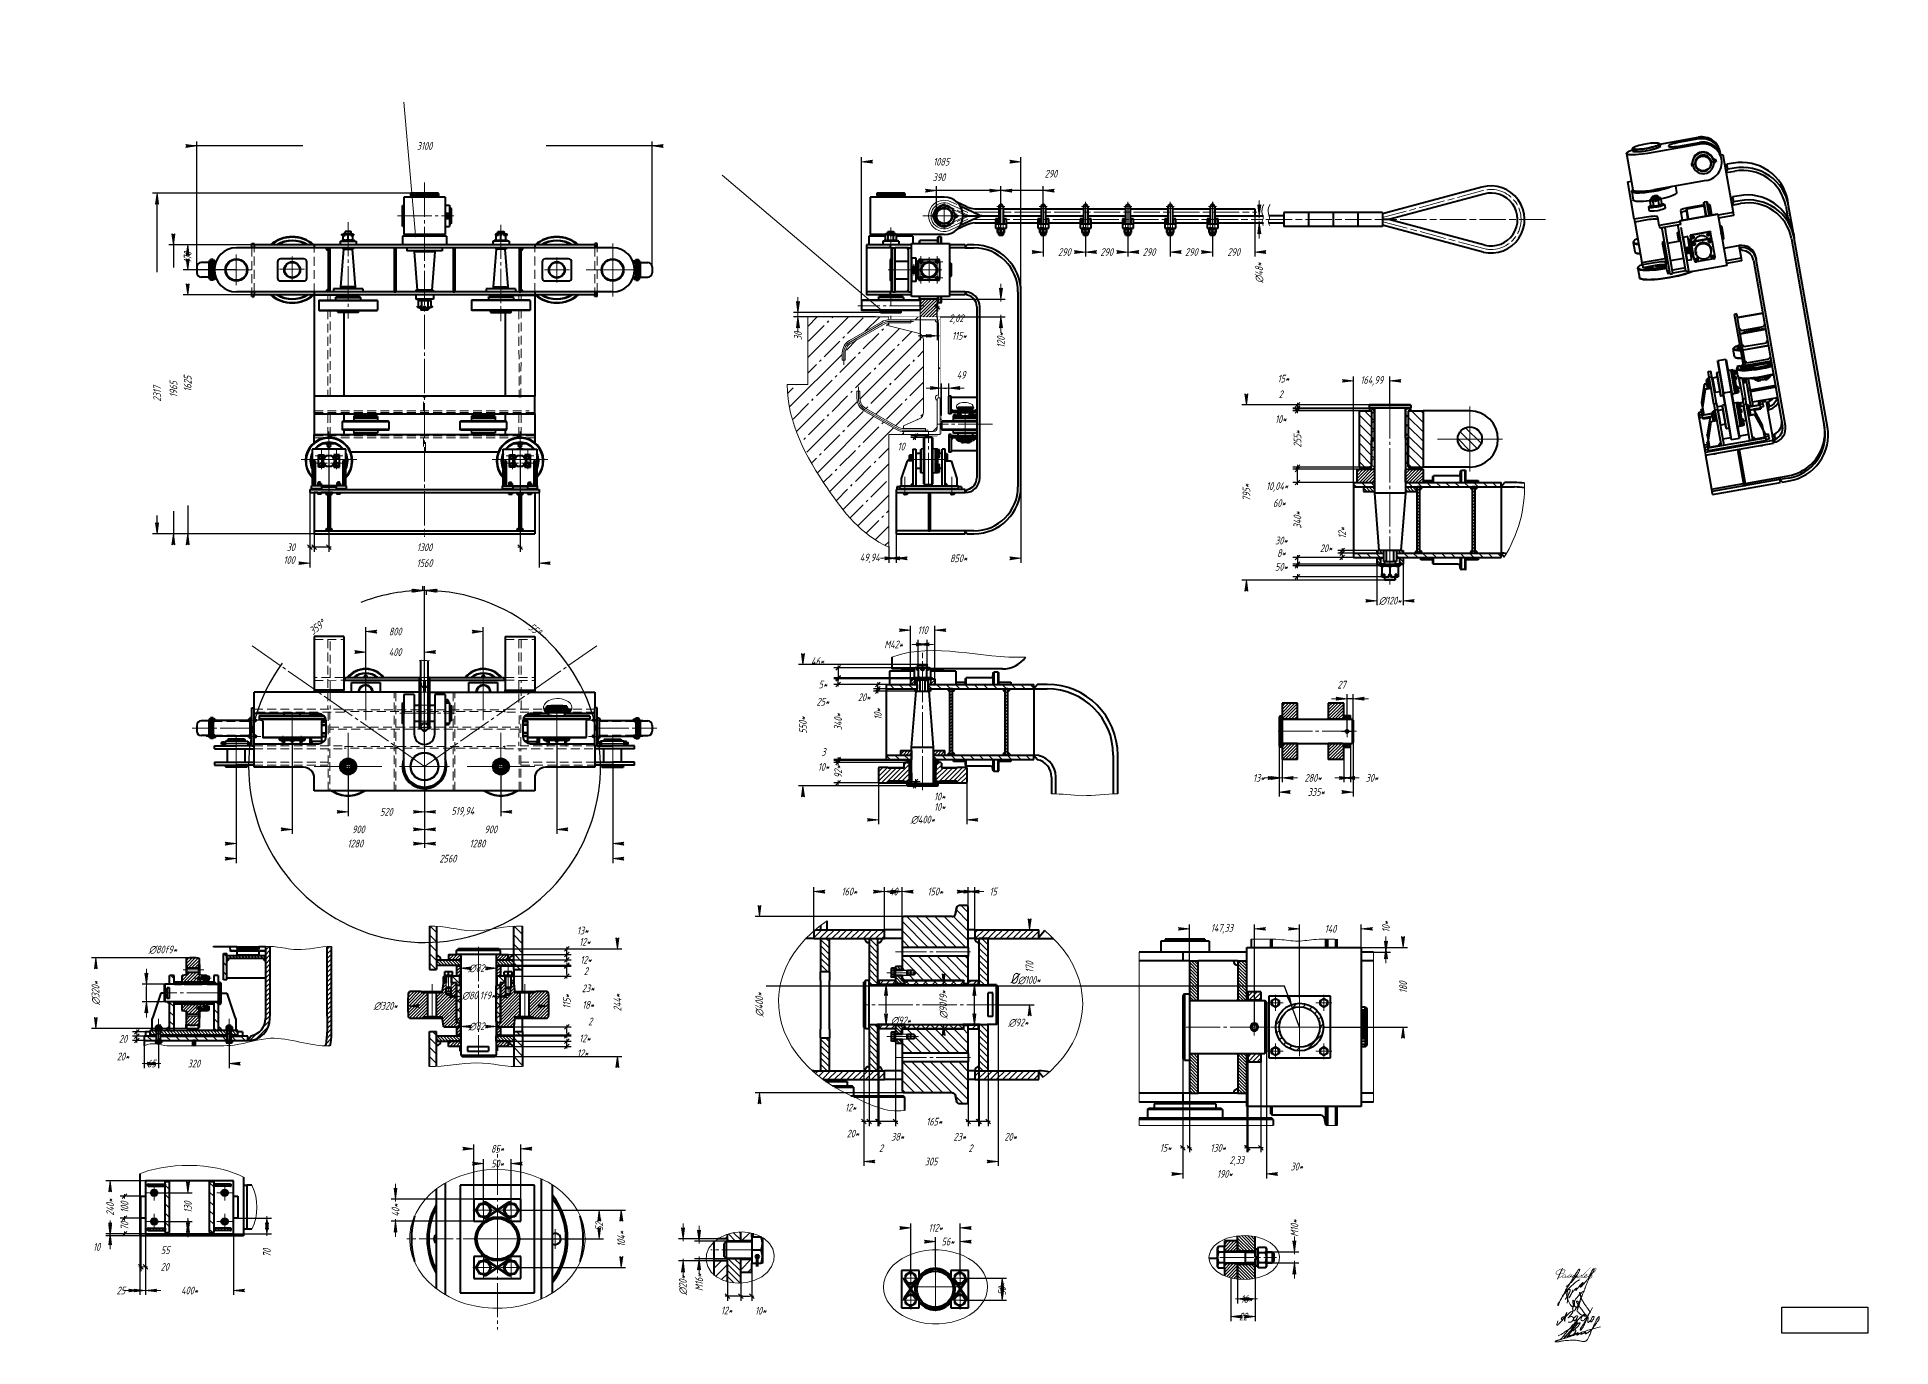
# Model space of a CAD drawing. Header units: millimetres. Extents: x 0 to 841, y 0 to 594.
import ezdxf

# ---------------------------------------------------------------- set-up
doc = ezdxf.new("R2010")
doc.units = ezdxf.units.MM
for name, pattern in [('K5LT32789', [0]), ('K5LT32790', [0]), ('K5LT32791', [0]), ('K5LT32792', [0]), ('K5LT32793', [0]), ('K5LT32794', [7.5, 6, -1.5]), ('K5LT32795', [0]), ('K5LT32796', [18, 12, -1.5, 3, -1.5]), ('K5LT32797', [0]), ('K5LT32798', [0]), ('K5LT32799', [0]), ('K5LT32800', [0]), ('K5LT32801', [9, 6, -0.75, 1.5, -0.75]), ('K5LT32802', [0]), ('K5LT32803', [50.8, 31.75, -6.35, 6.35, -6.35]), ('K5LT32804', [0]), ('K5LT32805', [7.5, 6, -1.5]), ('K5LT_AUXILIARY', [0]), ('K5LT_AXLED', [19.996264, 15.496264, -1.5, 1.5, -1.5]), ('K5LT_BASIC', [0]), ('K5LT_DASHED', [6, 4, -2]), ('K5LT_REINFORCED', [0]), ('K5LT_THIN', [0]), ('K5LT_THIN_INCLUDED_TO_HATCHING', [0])]:
    doc.linetypes.add(name, pattern=pattern)
doc.layers.add('Системный слой', color=7, linetype='Continuous')
doc.styles.add('KDIMTEXTSTYLE', font='GOST_AU.SHX', dxfattribs={"width": 0.96, "oblique": 15, "height": 5})
doc.dimstyles.new('KDIMSTYLE (0.07)', dxfattribs={"dimtxt": 5, "dimasz": 1, "dimexe": 2, "dimexo": 0.0625, "dimgap": 1, "dimtad": 1, "dimlfac": 15, "dimtxsty": 'KDIMTEXTSTYLE', "dimsah": 1, "dimcen": 0.09, "dimdle": 1, "dimadec": 0, "dimazin": 0, "dimtfac": 0.667, "dimtmove": 0, "dimatfit": 3, "dimfxl": 1, "dimtvp": 1, "dimtolj": 1, "dimtzin": 0, "dimarcsym": 0})
doc.dimstyles.new('KDIMSTYLE (0.10)', dxfattribs={"dimtxt": 5, "dimasz": 1, "dimexe": 2, "dimexo": 0.0625, "dimgap": 1, "dimtad": 1, "dimlfac": 10, "dimtxsty": 'KDIMTEXTSTYLE', "dimsah": 1, "dimcen": 0.09, "dimdle": 1, "dimadec": 0, "dimazin": 0, "dimtfac": 0.667, "dimtmove": 0, "dimatfit": 3, "dimfxl": 1, "dimtvp": 1, "dimtolj": 1, "dimtzin": 0, "dimarcsym": 0})
doc.dimstyles.new('KDIMSTYLE (0.20)', dxfattribs={"dimtxt": 5, "dimasz": 1, "dimexe": 2, "dimexo": 0.0625, "dimgap": 1, "dimtad": 1, "dimlfac": 5, "dimtxsty": 'KDIMTEXTSTYLE', "dimsah": 1, "dimcen": 0.09, "dimdle": 1, "dimadec": 0, "dimazin": 0, "dimtfac": 0.667, "dimtmove": 0, "dimatfit": 3, "dimfxl": 1, "dimtvp": 1, "dimtolj": 1, "dimtzin": 0, "dimarcsym": 0})
doc.dimstyles.new('KDIMSTYLE (0.25)', dxfattribs={"dimtxt": 5, "dimasz": 1, "dimexe": 2, "dimexo": 0.0625, "dimgap": 1, "dimtad": 1, "dimlfac": 4, "dimtxsty": 'KDIMTEXTSTYLE', "dimsah": 1, "dimcen": 0.09, "dimdle": 1, "dimadec": 0, "dimazin": 0, "dimtfac": 0.667, "dimtmove": 0, "dimatfit": 3, "dimfxl": 1, "dimtvp": 1, "dimtolj": 1, "dimtzin": 0, "dimarcsym": 0})
doc.dimstyles.new('KDIMSTYLE (0.50)', dxfattribs={"dimtxt": 5, "dimasz": 1, "dimexe": 2, "dimexo": 0.0625, "dimgap": 1, "dimtad": 1, "dimlfac": 2, "dimtxsty": 'KDIMTEXTSTYLE', "dimsah": 1, "dimcen": 0.09, "dimdle": 1, "dimadec": 0, "dimazin": 0, "dimtfac": 0.667, "dimtmove": 0, "dimatfit": 3, "dimfxl": 1, "dimtvp": 1, "dimtolj": 1, "dimtzin": 0, "dimarcsym": 0})
picture_1 = doc.add_image_def('image1.jpg', size_in_pixel=(394, 119))
pattern_1 = [(45, (0, 0), (-0.3535534, 0.3535534), [])]
pattern_2 = [(45, (0, 0), (-0.7071068, 0.7071068), [])]
pattern_3 = [(45, (0, 0), (-1.06066, 1.06066), [])]
pattern_4 = [(135, (0, 0), (-0.7071068, -0.7071068), [])]
pattern_5 = [(135, (0, 0), (-2.12132, -2.12132), [])]
pattern_6 = [(45, (0, 0), (-0.3535534, 0.3535534), []), (135, (0, 0), (-0.3535534, -0.3535534), [])]
pattern_7 = [(45, (0, 0), (-2.12132, 2.12132), []), (135, (0, 0), (-2.12132, -2.12132), [])]
pattern_8 = [(45, (0, 0), (-1.4142136, 1.4142136), [])]
pattern_9 = [(135, (0, 0), (-1.4142136, -1.4142136), [])]
pattern_10 = [(45, (0, 0), (-2.12132, 2.12132), [])]
pattern_11 = [(135, (0, 0), (-11.2253, -11.2253), [])]

msp = doc.modelspace()

# ---------------------------------------------------------------- blocks, each defined once
blk = doc.blocks.new('U0')
at = {"layer": 'Системный слой', "color": 150, "linetype": 'K5LT_BASIC', "lineweight": 40, "true_color": 0x0080ff}
for p, q in [((205.98, 422.26), (206.1, 422.26)), ((206.55, 422.26), (206.67, 422.26))]:
    blk.add_line(p, q, dxfattribs=at)
blk = doc.blocks.new('U1')
at = {"layer": 'Системный слой', "color": 150, "linetype": 'K5LT_BASIC', "lineweight": 40, "true_color": 0x0080ff}
for p, q in [((205.63, 422.26), (205.69, 422.26)), ((205.91, 422.26), (205.98, 422.26))]:
    blk.add_line(p, q, dxfattribs=at)
blk = doc.blocks.new('U2')
at = {"layer": 'Системный слой', "color": 150, "linetype": 'K5LT_BASIC', "lineweight": 40, "true_color": 0x0080ff}
for p, q in [((144.56, 422.26), (144.6, 422.26)), ((144.66, 422.26), (144.78, 422.26)), ((144.97, 422.26), (145.42, 422.26)), ((145.6, 422.26), (145.82, 422.26))]:
    blk.add_line(p, q, dxfattribs=at)
blk = doc.blocks.new('U3')
at = {"layer": 'Системный слой', "color": 150, "linetype": 'K5LT_BASIC', "lineweight": 40, "true_color": 0x0080ff}
for p, q in [((211.09, 389.1), (215.76, 389.1)), ((222.42, 389.1), (227.09, 389.1))]:
    blk.add_line(p, q, dxfattribs=at)
blk = doc.blocks.new('U4')
at = {"layer": 'Системный слой', "color": 150, "linetype": 'K5LT_BASIC', "lineweight": 40, "true_color": 0x0080ff}
for p, q in [((205.69, 422.26), (205.91, 422.26)), ((206.1, 422.26), (206.55, 422.26)), ((206.73, 422.26), (206.82, 422.26)), ((206.89, 422.26), (206.95, 422.26))]:
    blk.add_line(p, q, dxfattribs=at)
blk = doc.blocks.new('U5')
at = {"layer": 'Системный слой', "color": 150, "linetype": 'K5LT_BASIC', "lineweight": 40, "true_color": 0x0080ff}
for p, q in [((173.05, 472.03), (173.05, 471.95)), ((173.05, 471.45), (173.05, 471.43))]:
    blk.add_line(p, q, dxfattribs=at)
blk = doc.blocks.new('U6')
at = {"layer": 'Системный слой', "color": 150, "linetype": 'K5LT_BASIC', "lineweight": 40, "true_color": 0x0080ff}
for p, q in [((180.43, 522.12), (180.43, 522.1)), ((180.43, 497.1), (180.43, 496.56))]:
    blk.add_line(p, q, dxfattribs=at)
blk = doc.blocks.new('U7')
at = {"layer": 'Системный слой', "color": 150, "linetype": 'K5LT_BASIC', "lineweight": 40, "true_color": 0x0080ff}
for p, q in [((171.09, 522.12), (171.09, 522.1)), ((171.09, 497.1), (171.09, 496.56))]:
    blk.add_line(p, q, dxfattribs=at)
blk = doc.blocks.new('U8')
at = {"layer": 'Системный слой', "color": 150, "linetype": 'K5LT_BASIC', "lineweight": 40, "true_color": 0x0080ff}
for p, q in [((133.96, 387.43), (135.96, 387.43)), ((137.56, 387.43), (213.96, 387.43)), ((215.56, 387.43), (217.56, 387.43))]:
    blk.add_line(p, q, dxfattribs=at)
blk = doc.blocks.new('U9')
at = {"layer": 'Системный слой', "color": 150, "linetype": 'K5LT_BASIC', "lineweight": 40, "true_color": 0x0080ff}
for p, q in [((207.06, 420.98), (197.08, 420.98)), ((207.77, 420.98), (207.06, 420.98))]:
    blk.add_line(p, q, dxfattribs=at)
blk = doc.blocks.new('U10')
at = {"layer": 'Системный слой', "color": 150, "linetype": 'K5LT_BASIC', "lineweight": 40, "true_color": 0x0080ff}
for p, q in [((206.95, 421.1), (197.2, 421.1)), ((207.65, 421.1), (206.95, 421.1))]:
    blk.add_line(p, q, dxfattribs=at)
blk = doc.blocks.new('U11')
at = {"layer": 'Системный слой', "color": 150, "linetype": 'K5LT_BASIC', "lineweight": 40, "true_color": 0x0080ff}
for p, q in [((207.06, 414.55), (197.08, 414.55)), ((207.77, 414.55), (207.06, 414.55))]:
    blk.add_line(p, q, dxfattribs=at)
blk = doc.blocks.new('U12')
at = {"layer": 'Системный слой', "color": 150, "linetype": 'K5LT_BASIC', "lineweight": 40, "true_color": 0x0080ff}
for p, q in [((206.95, 414.43), (197.2, 414.43)), ((207.65, 414.43), (206.95, 414.43))]:
    blk.add_line(p, q, dxfattribs=at)
blk = doc.blocks.new('U13')
at = {"layer": 'Системный слой', "color": 150, "linetype": 'K5LT_BASIC', "lineweight": 40, "true_color": 0x0080ff}
for p, q in [((211.62, 419.55), (191.81, 419.55)), ((213.04, 419.55), (211.62, 419.55))]:
    blk.add_line(p, q, dxfattribs=at)
blk = doc.blocks.new('U14')
at = {"layer": 'Системный слой', "color": 150, "linetype": 'K5LT_BASIC', "lineweight": 40, "true_color": 0x0080ff}
for p, q in [((211.43, 419.76), (192.02, 419.76)), ((212.82, 419.76), (211.43, 419.76))]:
    blk.add_line(p, q, dxfattribs=at)
blk = doc.blocks.new('U15')
at = {"layer": 'Системный слой', "color": 150, "linetype": 'K5LT_BASIC', "lineweight": 40, "true_color": 0x0080ff}
for p, q in [((211.62, 415.98), (191.81, 415.98)), ((213.04, 415.98), (211.62, 415.98))]:
    blk.add_line(p, q, dxfattribs=at)
blk = doc.blocks.new('U16')
at = {"layer": 'Системный слой', "color": 150, "linetype": 'K5LT_BASIC', "lineweight": 40, "true_color": 0x0080ff}
for p, q in [((211.43, 415.76), (192.02, 415.76)), ((212.82, 415.76), (211.43, 415.76))]:
    blk.add_line(p, q, dxfattribs=at)
blk = doc.blocks.new('U17')
at = {"layer": 'Системный слой', "color": 150, "linetype": 'K5LT_BASIC', "lineweight": 40, "true_color": 0x0080ff}
for p, q in [((143.34, 504.56), (143.48, 504.65)), ((143.48, 504.65), (143.54, 504.66)), ((143.29, 504.41), (143.34, 504.56)), ((143.3, 504.34), (143.29, 504.41)), ((143.39, 504.21), (143.3, 504.34)), ((143.54, 504.16), (143.39, 504.21))]:
    blk.add_line(p, q, dxfattribs=at)
blk = doc.blocks.new('U18')
at = {"layer": 'Системный слой', "color": 150, "linetype": 'K5LT_BASIC', "lineweight": 40, "true_color": 0x0080ff}
for p, q in [((138.5, 504.12), (138.47, 504.13)), ((138.47, 504.13), (138.52, 504.13)), ((138.64, 504.12), (138.5, 504.12)), ((138.52, 504.13), (138.68, 504.13)), ((138.83, 504.12), (138.64, 504.12)), ((138.68, 504.13), (138.83, 504.13))]:
    blk.add_line(p, q, dxfattribs=at)
blk = doc.blocks.new('U19')
at = {"layer": 'Системный слой', "color": 150, "linetype": 'K5LT_BASIC', "lineweight": 40, "true_color": 0x0080ff}
for p, q in [((143.35, 504.63), (143.37, 504.63)), ((143.37, 504.63), (143.4, 504.63)), ((143.4, 504.63), (143.42, 504.63))]:
    blk.add_line(p, q, dxfattribs=at)
blk = doc.blocks.new('U20')
at = {"layer": 'Системный слой', "color": 150, "linetype": 'K5LT_BASIC', "lineweight": 40, "true_color": 0x0080ff}
for p, q in [((143.29, 504.13), (143.31, 504.13)), ((143.31, 504.13), (143.33, 504.13)), ((143.33, 504.13), (143.35, 504.13)), ((143.35, 504.13), (143.39, 504.13)), ((143.39, 504.13), (143.43, 504.13)), ((143.43, 504.13), (143.47, 504.14))]:
    blk.add_line(p, q, dxfattribs=at)
blk = doc.blocks.new('U21')
at = {"layer": 'Системный слой', "color": 150, "linetype": 'K5LT_BASIC', "lineweight": 40, "true_color": 0x0080ff}
for p, q in [((152.36, 422.26), (152.58, 422.26)), ((152.76, 422.26), (153.21, 422.26)), ((153.4, 422.26), (153.49, 422.26)), ((153.56, 422.26), (153.62, 422.26))]:
    blk.add_line(p, q, dxfattribs=at)
blk = doc.blocks.new('U22')
at = {"layer": 'Системный слой', "color": 150, "linetype": 'K5LT_BASIC', "lineweight": 40, "true_color": 0x0080ff}
for start, end in [(154.41701, 205.58299), (38.86231, 141.13769), (334.41701, 25.58299)]:
    blk.add_arc((219.09, 401.76), 8.5, start, end, dxfattribs=at)
blk = doc.blocks.new('U23')
at = {"layer": 'Системный слой', "color": 150, "linetype": 'K5LT_BASIC', "lineweight": 40, "true_color": 0x0080ff}
for start, end in [(329.9626, 224.04863), (315.95137, 329.9626)]:
    blk.add_arc((219.09, 401.76), 10.67, start, end, dxfattribs=at)
blk = doc.blocks.new('U24')
at = {"layer": 'Системный слой', "color": 150, "linetype": 'K5LT_BASIC', "lineweight": 40, "true_color": 0x0080ff}
for start, end in [(329.9626, 223.75043), (316.24957, 329.9626)]:
    blk.add_arc((219.09, 401.76), 10.61, start, end, dxfattribs=at)
blk = doc.blocks.new('U25')
at = {"layer": 'Системный слой', "color": 150, "linetype": 'K5LT_BASIC', "lineweight": 40, "true_color": 0x0080ff}
for start, end in [(329.9626, 222.51241), (317.48759, 329.9626)]:
    blk.add_arc((219.09, 401.76), 10.4, start, end, dxfattribs=at)
blk = doc.blocks.new('U26')
at = {"layer": 'Системный слой', "color": 150, "linetype": 'K5LT_BASIC', "lineweight": 40, "true_color": 0x0080ff}
for start, end in [(157.47235, 202.52765), (39.98375, 140.01625), (337.47235, 22.52765)]:
    blk.add_arc((219.09, 401.76), 8.3, start, end, dxfattribs=at)
blk = doc.blocks.new('U27')
at = {"layer": 'Системный слой', "color": 150, "linetype": 'K5LT_BASIC', "lineweight": 40, "true_color": 0x0080ff}
for p, q in [((221.22, 404.6), (221.22, 403.36)), ((221.22, 400.16), (221.22, 398.93))]:
    blk.add_line(p, q, dxfattribs=at)
blk = doc.blocks.new('U28')
at = {"layer": 'Системный слой', "color": 150, "linetype": 'K5LT_BASIC', "lineweight": 40, "true_color": 0x0080ff}
for p, q in [((198.18, 422.26), (198.31, 422.26)), ((198.75, 422.26), (198.87, 422.26))]:
    blk.add_line(p, q, dxfattribs=at)
blk = doc.blocks.new('U29')
at = {"layer": 'Системный слой', "color": 150, "linetype": 'K5LT_BASIC', "lineweight": 40, "true_color": 0x0080ff}
for p, q in [((197.84, 422.26), (197.9, 422.26)), ((198.12, 422.26), (198.18, 422.26))]:
    blk.add_line(p, q, dxfattribs=at)
blk = doc.blocks.new('U30')
at = {"layer": 'Системный слой', "color": 150, "linetype": 'K5LT_BASIC', "lineweight": 40, "true_color": 0x0080ff}
for p, q in [((198.81, 422.76), (197.96, 422.76)), ((199.1, 422.76), (198.81, 422.76))]:
    blk.add_line(p, q, dxfattribs=at)
blk = doc.blocks.new('U31')
at = {"layer": 'Системный слой', "color": 150, "linetype": 'K5LT_BASIC', "lineweight": 40, "true_color": 0x0080ff}
for p, q in [((125.76, 471.76), (125.76, 431.1)), ((125.76, 423.1), (125.76, 413.76))]:
    blk.add_line(p, q, dxfattribs=at)
blk = doc.blocks.new('U32')
at = {"layer": 'Системный слой', "color": 150, "linetype": 'K5LT_BASIC', "lineweight": 40, "true_color": 0x0080ff}
for p, q in [((139.09, 469.1), (139.09, 431.1)), ((139.09, 423.1), (139.09, 419.76)), ((139.09, 415.76), (139.09, 413.76))]:
    blk.add_line(p, q, dxfattribs=at)
blk = doc.blocks.new('U33')
at = {"layer": 'Системный слой', "color": 150, "linetype": 'K5LT_BASIC', "lineweight": 40, "true_color": 0x0080ff}
for p, q in [((131.89, 387.43), (130.89, 387.43)), ((133.96, 387.43), (132.96, 387.43))]:
    blk.add_line(p, q, dxfattribs=at)
blk = doc.blocks.new('U34')
at = {"layer": 'Системный слой', "color": 150, "linetype": 'K5LT_BASIC', "lineweight": 40, "true_color": 0x0080ff}
for p, q in [((208.04, 504.65), (207.97, 504.66)), ((208.17, 504.56), (208.04, 504.65)), ((207.97, 504.16), (208.13, 504.21)), ((208.13, 504.21), (208.22, 504.34)), ((208.22, 504.41), (208.17, 504.56)), ((208.22, 504.34), (208.22, 504.41))]:
    blk.add_line(p, q, dxfattribs=at)
blk = doc.blocks.new('U35')
at = {"layer": 'Системный слой', "color": 150, "linetype": 'K5LT_BASIC', "lineweight": 40, "true_color": 0x0080ff}
for p, q in [((212.84, 504.13), (212.68, 504.13)), ((212.68, 504.12), (212.87, 504.12)), ((212.99, 504.13), (212.84, 504.13)), ((212.87, 504.12), (213.02, 504.12)), ((213.04, 504.13), (212.99, 504.13)), ((213.02, 504.12), (213.04, 504.13))]:
    blk.add_line(p, q, dxfattribs=at)
blk = doc.blocks.new('U36')
at = {"layer": 'Системный слой', "color": 150, "linetype": 'K5LT_BASIC', "lineweight": 40, "true_color": 0x0080ff}
for p, q in [((208.12, 504.63), (208.09, 504.63)), ((208.14, 504.63), (208.12, 504.63)), ((208.17, 504.63), (208.14, 504.63))]:
    blk.add_line(p, q, dxfattribs=at)
blk = doc.blocks.new('U37')
at = {"layer": 'Системный слой', "color": 150, "linetype": 'K5LT_BASIC', "lineweight": 40, "true_color": 0x0080ff}
for p, q in [((208.08, 504.13), (208.05, 504.14)), ((208.12, 504.13), (208.08, 504.13)), ((208.17, 504.13), (208.12, 504.13)), ((208.18, 504.13), (208.17, 504.13)), ((208.2, 504.13), (208.18, 504.13)), ((208.22, 504.13), (208.2, 504.13))]:
    blk.add_line(p, q, dxfattribs=at)
blk = doc.blocks.new('U38')
at = {"layer": 'Системный слой', "color": 150, "linetype": 'K5LT_BASIC', "lineweight": 40, "true_color": 0x0080ff}
for p, q in [((216.96, 404.6), (216.96, 403.36)), ((216.96, 400.16), (216.96, 398.93))]:
    blk.add_line(p, q, dxfattribs=at)
blk = doc.blocks.new('U39')
at = {"layer": 'Системный слой', "color": 150, "linetype": 'K5LT_BASIC', "lineweight": 40, "true_color": 0x0080ff}
for p, q in [((197.9, 422.26), (197.93, 422.26)), ((197.99, 422.26), (198.12, 422.26)), ((198.31, 422.26), (198.75, 422.26)), ((198.94, 422.26), (199.16, 422.26))]:
    blk.add_line(p, q, dxfattribs=at)
blk = doc.blocks.new('U40')
at = {"layer": 'Системный слой', "color": 150, "linetype": 'K5LT_BASIC', "lineweight": 40, "true_color": 0x0080ff}
for p, q in [((201.8, 422.26), (202.02, 422.26)), ((202.2, 422.26), (202.33, 422.26)), ((202.46, 422.26), (202.65, 422.26)), ((202.83, 422.26), (203.06, 422.26))]:
    blk.add_line(p, q, dxfattribs=at)
blk = doc.blocks.new('U41')
at = {"layer": 'Системный слой', "color": 150, "linetype": 'K5LT_BASIC', "lineweight": 40, "true_color": 0x0080ff}
for p, q in [((225.76, 471.76), (225.76, 431.1)), ((225.76, 423.1), (225.76, 413.76))]:
    blk.add_line(p, q, dxfattribs=at)
blk = doc.blocks.new('U42')
at = {"layer": 'Системный слой', "color": 150, "linetype": 'K5LT_BASIC', "lineweight": 40, "true_color": 0x0080ff}
for p, q in [((212.42, 469.1), (212.42, 431.1)), ((212.42, 423.1), (212.42, 419.76)), ((212.42, 415.76), (212.42, 413.76))]:
    blk.add_line(p, q, dxfattribs=at)
blk = doc.blocks.new('U43')
at = {"layer": 'Системный слой', "color": 150, "linetype": 'K5LT_BASIC', "lineweight": 40, "true_color": 0x0080ff}
for p, q in [((144.85, 422.26), (144.97, 422.26)), ((145.42, 422.26), (145.54, 422.26))]:
    blk.add_line(p, q, dxfattribs=at)
blk = doc.blocks.new('U44')
at = {"layer": 'Системный слой', "color": 150, "linetype": 'K5LT_BASIC', "lineweight": 40, "true_color": 0x0080ff}
for p, q in [((145.54, 422.26), (145.6, 422.26)), ((145.82, 422.26), (145.89, 422.26))]:
    blk.add_line(p, q, dxfattribs=at)
blk = doc.blocks.new('U45')
at = {"layer": 'Системный слой', "color": 150, "linetype": 'K5LT_BASIC', "lineweight": 40, "true_color": 0x0080ff}
for p, q in [((145.48, 422.76), (144.62, 422.76)), ((145.76, 422.76), (145.48, 422.76))]:
    blk.add_line(p, q, dxfattribs=at)
blk = doc.blocks.new('U46')
at = {"layer": 'Системный слой', "color": 150, "linetype": 'K5LT_BASIC', "lineweight": 40, "true_color": 0x0080ff}
for p, q in [((152.64, 422.26), (152.76, 422.26)), ((153.21, 422.26), (153.33, 422.26))]:
    blk.add_line(p, q, dxfattribs=at)
blk = doc.blocks.new('U47')
at = {"layer": 'Системный слой', "color": 150, "linetype": 'K5LT_BASIC', "lineweight": 40, "true_color": 0x0080ff}
for p, q in [((153.33, 422.26), (153.4, 422.26)), ((153.49, 422.26), (153.53, 422.26)), ((153.62, 422.26), (153.68, 422.26))]:
    blk.add_line(p, q, dxfattribs=at)
blk = doc.blocks.new('U48')
at = {"layer": 'Системный слой', "color": 150, "linetype": 'K5LT_BASIC', "lineweight": 40, "true_color": 0x0080ff}
for start, end in [(58.21167, 121.78833), (238.21167, 301.78833)]:
    blk.add_arc((235.76, 488.43), 13.33, start, end, dxfattribs=at)
blk = doc.blocks.new('U49')
at = {"layer": 'Системный слой', "color": 150, "linetype": 'K5LT_BASIC', "lineweight": 40, "true_color": 0x0080ff}
for start, end in [(59.64878, 120.35122), (239.64878, 300.35122)]:
    blk.add_arc((235.76, 488.43), 13.13, start, end, dxfattribs=at)
blk = doc.blocks.new('U50')
at = {"layer": 'Системный слой', "color": 150, "linetype": 'K5LT_BASIC', "lineweight": 40, "true_color": 0x0080ff}
for start, end in [(49.07394, 130.92606), (229.07394, 310.92606)]:
    blk.add_arc((235.76, 488.43), 15, start, end, dxfattribs=at)
blk = doc.blocks.new('U51')
at = {"layer": 'Системный слой', "color": 150, "linetype": 'K5LT_BASIC', "lineweight": 40, "true_color": 0x0080ff}
for start, end in [(49.95727, 130.04273), (229.95727, 310.04273)]:
    blk.add_arc((235.76, 488.43), 14.8, start, end, dxfattribs=at)
blk = doc.blocks.new('U52')
at = {"layer": 'Системный слой', "color": 150, "linetype": 'K5LT_BASIC', "lineweight": 40, "true_color": 0x0080ff}
for p, q in [((213.76, 479.76), (213.76, 480.76)), ((213.76, 476.81), (213.76, 477.1))]:
    blk.add_line(p, q, dxfattribs=at)
blk = doc.blocks.new('U53')
at = {"layer": 'Системный слой', "color": 150, "linetype": 'K5LT_BASIC', "lineweight": 40, "true_color": 0x0080ff}
for p, q in [((207.09, 479.76), (207.09, 480.76)), ((207.09, 476.81), (207.09, 477.1))]:
    blk.add_line(p, q, dxfattribs=at)
blk = doc.blocks.new('U54')
at = {"layer": 'Системный слой', "color": 150, "linetype": 'K5LT_BASIC', "lineweight": 40, "true_color": 0x0080ff}
for p, q in [((148.46, 422.26), (148.68, 422.26)), ((148.87, 422.26), (149, 422.26)), ((149.12, 422.26), (149.31, 422.26)), ((149.5, 422.26), (149.72, 422.26))]:
    blk.add_line(p, q, dxfattribs=at)
blk = doc.blocks.new('U55')
at = {"layer": 'Системный слой', "color": 150, "linetype": 'K5LT_BASIC', "lineweight": 40, "true_color": 0x0080ff}
for p, q in [((201.73, 422.26), (201.8, 422.26)), ((202.02, 422.26), (202.08, 422.26))]:
    blk.add_line(p, q, dxfattribs=at)
blk = doc.blocks.new('U56')
at = {"layer": 'Системный слой', "color": 150, "linetype": 'K5LT_BASIC', "lineweight": 40, "true_color": 0x0080ff}
for p, q in [((202.08, 422.26), (202.2, 422.26)), ((202.33, 422.26), (202.46, 422.26)), ((202.65, 422.26), (202.77, 422.26))]:
    blk.add_line(p, q, dxfattribs=at)
blk = doc.blocks.new('U57')
at = {"layer": 'Системный слой', "color": 150, "linetype": 'K5LT_BASIC', "lineweight": 40, "true_color": 0x0080ff}
for p, q in [((149.44, 422.26), (149.5, 422.26)), ((149.72, 422.26), (149.78, 422.26))]:
    blk.add_line(p, q, dxfattribs=at)
blk = doc.blocks.new('U58')
at = {"layer": 'Системный слой', "color": 150, "linetype": 'K5LT_BASIC', "lineweight": 40, "true_color": 0x0080ff}
for p, q in [((148.74, 422.26), (148.87, 422.26)), ((149, 422.26), (149.12, 422.26)), ((149.31, 422.26), (149.44, 422.26))]:
    blk.add_line(p, q, dxfattribs=at)
blk = doc.blocks.new('U59')
at = {"layer": 'Системный слой', "color": 150, "linetype": 'K5LT_BASIC', "lineweight": 40, "true_color": 0x0080ff}
for p, q in [((206.67, 422.26), (206.73, 422.26)), ((206.82, 422.26), (206.86, 422.26)), ((206.95, 422.26), (207.02, 422.26))]:
    blk.add_line(p, q, dxfattribs=at)
blk = doc.blocks.new('U60')
at = {"layer": 'Системный слой', "color": 150, "linetype": 'K5LT_BASIC', "lineweight": 40, "true_color": 0x0080ff}
for p, q in [((206.78, 422.74), (206.67, 422.69)), ((206.9, 422.74), (206.78, 422.74)), ((207.01, 422.69), (206.9, 422.74)), ((207.02, 422.69), (207.01, 422.69))]:
    blk.add_line(p, q, dxfattribs=at)
blk = doc.blocks.new('U61')
at = {"layer": 'Системный слой', "color": 150, "linetype": 'K5LT_BASIC', "lineweight": 40, "true_color": 0x0080ff}
for p, q in [((198.87, 422.26), (198.94, 422.26)), ((199.16, 422.26), (199.22, 422.26))]:
    blk.add_line(p, q, dxfattribs=at)
blk = doc.blocks.new('U62')
at = {"layer": 'Системный слой', "color": 150, "linetype": 'K5LT_BASIC', "lineweight": 40, "true_color": 0x0080ff}
for p, q in [((198.99, 422.74), (198.87, 422.69)), ((199.11, 422.74), (198.99, 422.74)), ((199.22, 422.69), (199.11, 422.74)), ((199.22, 422.69), (199.22, 422.69))]:
    blk.add_line(p, q, dxfattribs=at)
blk = doc.blocks.new('U63')
at = {"layer": 'Системный слой', "color": 150, "linetype": 'K5LT_BASIC', "lineweight": 40, "true_color": 0x0080ff}
for p, q in [((144.5, 422.26), (144.56, 422.26)), ((144.78, 422.26), (144.85, 422.26))]:
    blk.add_line(p, q, dxfattribs=at)
blk = doc.blocks.new('U64')
at = {"layer": 'Системный слой', "color": 150, "linetype": 'K5LT_BASIC', "lineweight": 40, "true_color": 0x0080ff}
for p, q in [((144.61, 422.74), (144.5, 422.69)), ((144.5, 422.69), (144.5, 422.69)), ((144.73, 422.74), (144.61, 422.74)), ((144.85, 422.69), (144.73, 422.74))]:
    blk.add_line(p, q, dxfattribs=at)
blk = doc.blocks.new('U65')
at = {"layer": 'Системный слой', "color": 150, "linetype": 'K5LT_BASIC', "lineweight": 40, "true_color": 0x0080ff}
for p, q in [((152.29, 422.26), (152.36, 422.26)), ((152.58, 422.26), (152.64, 422.26))]:
    blk.add_line(p, q, dxfattribs=at)
blk = doc.blocks.new('U66')
at = {"layer": 'Системный слой', "color": 150, "linetype": 'K5LT_BASIC', "lineweight": 40, "true_color": 0x0080ff}
for p, q in [((152.41, 422.74), (152.29, 422.69)), ((152.29, 422.69), (152.29, 422.69)), ((152.53, 422.74), (152.41, 422.74)), ((152.64, 422.69), (152.53, 422.74))]:
    blk.add_line(p, q, dxfattribs=at)
blk = doc.blocks.new('U67')
at = {"layer": 'Системный слой', "color": 150, "linetype": 'K5LT_BASIC', "lineweight": 40, "true_color": 0x0080ff}
for p, q in [((202.77, 422.26), (202.83, 422.26)), ((203.06, 422.26), (203.12, 422.26))]:
    blk.add_line(p, q, dxfattribs=at)
blk = doc.blocks.new('U68')
at = {"layer": 'Системный слой', "color": 150, "linetype": 'K5LT_BASIC', "lineweight": 40, "true_color": 0x0080ff}
for p, q in [((202.89, 422.74), (202.77, 422.69)), ((203, 422.74), (202.89, 422.74)), ((203.12, 422.69), (203, 422.74)), ((203.12, 422.69), (203.12, 422.69))]:
    blk.add_line(p, q, dxfattribs=at)
blk = doc.blocks.new('U69')
at = {"layer": 'Системный слой', "color": 150, "linetype": 'K5LT_BASIC', "lineweight": 40, "true_color": 0x0080ff}
for p, q in [((148.4, 422.26), (148.46, 422.26)), ((148.68, 422.26), (148.74, 422.26))]:
    blk.add_line(p, q, dxfattribs=at)
blk = doc.blocks.new('U70')
at = {"layer": 'Системный слой', "color": 150, "linetype": 'K5LT_BASIC', "lineweight": 40, "true_color": 0x0080ff}
for p, q in [((148.51, 422.74), (148.4, 422.69)), ((148.4, 422.69), (148.4, 422.69)), ((148.63, 422.74), (148.51, 422.74)), ((148.74, 422.69), (148.63, 422.74))]:
    blk.add_line(p, q, dxfattribs=at)
blk = doc.blocks.new('U71')
at = {"layer": 'Системный слой', "color": 150, "linetype": 'K5LT_BASIC', "lineweight": 40, "true_color": 0x0080ff}
for p, q in [((210.42, 476.14), (204.96, 476.14)), ((215.89, 476.14), (210.42, 476.14))]:
    blk.add_line(p, q, dxfattribs=at)
blk = doc.blocks.new('U72')
at = {"layer": 'Системный слой', "color": 150, "linetype": 'K5LT_BASIC', "lineweight": 40, "true_color": 0x0080ff}
for p, q in [((210.42, 475.94), (204.76, 475.94)), ((216.09, 475.94), (210.42, 475.94))]:
    blk.add_line(p, q, dxfattribs=at)
blk = doc.blocks.new('U73')
at = {"layer": 'Системный слой', "color": 150, "linetype": 'K5LT_BASIC', "lineweight": 40, "true_color": 0x0080ff}
for p, q in [((210.42, 474.67), (197.29, 474.67)), ((223.56, 474.67), (210.42, 474.67))]:
    blk.add_line(p, q, dxfattribs=at)
blk = doc.blocks.new('U74')
at = {"layer": 'Системный слой', "color": 150, "linetype": 'K5LT_BASIC', "lineweight": 40, "true_color": 0x0080ff}
for p, q in [((210.42, 470.01), (197.29, 470.01)), ((223.56, 470.01), (210.42, 470.01))]:
    blk.add_line(p, q, dxfattribs=at)
blk = doc.blocks.new('U75')
at = {"layer": 'Системный слой', "color": 150, "linetype": 'K5LT_BASIC', "lineweight": 40, "true_color": 0x0080ff}
for p, q in [((210.42, 470.21), (197.09, 470.21)), ((223.76, 470.21), (210.42, 470.21))]:
    blk.add_line(p, q, dxfattribs=at)
blk = doc.blocks.new('U76')
at = {"layer": 'Системный слой', "color": 150, "linetype": 'K5LT_BASIC', "lineweight": 40, "true_color": 0x0080ff}
for p, q in [((210.42, 474.47), (197.09, 474.47)), ((223.76, 474.47), (210.42, 474.47))]:
    blk.add_line(p, q, dxfattribs=at)
blk = doc.blocks.new('U77')
at = {"layer": 'Системный слой', "color": 150, "linetype": 'K5LT_BASIC', "lineweight": 40, "true_color": 0x0080ff}
for p, q in [((177.25, 474.29), (177.21, 474.27)), ((177.58, 474.44), (177.25, 474.29)), ((177.92, 474.49), (177.58, 474.44)), ((178.26, 474.44), (177.92, 474.49)), ((178.65, 474.27), (178.26, 474.44)), ((178.65, 474.27), (178.65, 474.27))]:
    blk.add_line(p, q, dxfattribs=at)
blk = doc.blocks.new('U78')
at = {"layer": 'Системный слой', "color": 150, "linetype": 'K5LT_BASIC', "lineweight": 40, "true_color": 0x0080ff}
for p, q in [((178.48, 472.03), (178.48, 471.95)), ((178.48, 471.45), (178.48, 471.43))]:
    blk.add_line(p, q, dxfattribs=at)
blk = doc.blocks.new('U79')
at = {"layer": 'Системный слой', "color": 150, "linetype": 'K5LT_BASIC', "lineweight": 40, "true_color": 0x0080ff}
for p, q in [((172.6, 471.95), (172.75, 471.9)), ((172.67, 471.46), (172.6, 471.45)), ((172.8, 471.55), (172.67, 471.46)), ((172.75, 471.9), (172.84, 471.77)), ((172.85, 471.7), (172.8, 471.55)), ((172.84, 471.77), (172.85, 471.7))]:
    blk.add_line(p, q, dxfattribs=at)
blk = doc.blocks.new('U80')
at = {"layer": 'Системный слой', "color": 150, "linetype": 'K5LT_BASIC', "lineweight": 40, "true_color": 0x0080ff}
for p, q in [((172.72, 471.95), (172.68, 471.94)), ((172.77, 471.95), (172.72, 471.95)), ((172.83, 471.95), (172.77, 471.95))]:
    blk.add_line(p, q, dxfattribs=at)
blk = doc.blocks.new('U81')
at = {"layer": 'Системный слой', "color": 150, "linetype": 'K5LT_BASIC', "lineweight": 40, "true_color": 0x0080ff}
for p, q in [((209.03, 504.99), (209.02, 504.99)), ((209.02, 504.99), (209.02, 504.98)), ((209.02, 504.98), (209.02, 504.98)), ((209.02, 504.98), (209.03, 504.95)), ((209.03, 504.97), (209.03, 504.99)), ((209.04, 504.91), (209.03, 504.97)), ((209.03, 504.95), (209.03, 504.9)), ((209.03, 504.9), (209.04, 504.83)), ((209.05, 504.83), (209.04, 504.91))]:
    blk.add_line(p, q, dxfattribs=at)
blk = doc.blocks.new('U82')
at = {"layer": 'Системный слой', "color": 150, "linetype": 'K5LT_BASIC', "lineweight": 40, "true_color": 0x0080ff}
for p, q in [((211.8, 504.91), (211.79, 504.83)), ((211.82, 504.97), (211.8, 504.91)), ((211.81, 504.83), (211.82, 504.9)), ((211.82, 504.98), (211.82, 504.99)), ((211.82, 504.99), (211.82, 504.99)), ((211.82, 504.99), (211.82, 504.97)), ((211.82, 504.95), (211.82, 504.98)), ((211.82, 504.98), (211.82, 504.98)), ((211.82, 504.9), (211.82, 504.95))]:
    blk.add_line(p, q, dxfattribs=at)
blk = doc.blocks.new('U83')
at = {"layer": 'Системный слой', "color": 150, "linetype": 'K5LT_BASIC', "lineweight": 40, "true_color": 0x0080ff}
for p, q in [((254.16, 498.43), (254.16, 500.43)), ((254.16, 476.43), (254.16, 478.43))]:
    blk.add_line(p, q, dxfattribs=at)
blk = doc.blocks.new('U84')
at = {"layer": 'Системный слой', "color": 150, "linetype": 'K5LT_BASIC', "lineweight": 40, "true_color": 0x0080ff}
for p, q in [((253.09, 499.76), (253.09, 500.43)), ((253.09, 476.43), (253.09, 477.1))]:
    blk.add_line(p, q, dxfattribs=at)
blk = doc.blocks.new('U85')
at = {"layer": 'Системный слой', "color": 150, "linetype": 'K5LT_BASIC', "lineweight": 40, "true_color": 0x0080ff}
for p, q in [((178.64, 471.45), (178.83, 471.45)), ((178.8, 471.45), (178.64, 471.45)), ((178.95, 471.45), (178.8, 471.45)), ((178.83, 471.45), (178.98, 471.45)), ((179, 471.45), (178.95, 471.45)), ((178.98, 471.45), (179, 471.45))]:
    blk.add_line(p, q, dxfattribs=at)
blk = doc.blocks.new('U86')
at = {"layer": 'Системный слой', "color": 150, "linetype": 'K5LT_BASIC', "lineweight": 40, "true_color": 0x0080ff}
for p, q in [((172.72, 471.45), (172.67, 471.46)), ((172.77, 471.45), (172.72, 471.45)), ((172.83, 471.45), (172.77, 471.45)), ((172.85, 471.45), (172.83, 471.45))]:
    blk.add_line(p, q, dxfattribs=at)
blk = doc.blocks.new('U87')
at = {"layer": 'Системный слой', "color": 150, "linetype": 'K5LT_BASIC', "lineweight": 40, "true_color": 0x0080ff}
for p, q in [((169.59, 504.43), (175.76, 504.43)), ((175.76, 504.43), (181.93, 504.43))]:
    blk.add_line(p, q, dxfattribs=at)
blk = doc.blocks.new('U88')
at = {"layer": 'Системный слой', "color": 150, "linetype": 'K5LT_BASIC', "lineweight": 40, "true_color": 0x0080ff}
for p, q in [((130.29, 404.6), (130.29, 403.36)), ((130.29, 400.16), (130.29, 398.93))]:
    blk.add_line(p, q, dxfattribs=at)
blk = doc.blocks.new('U89')
at = {"layer": 'Системный слой', "color": 150, "linetype": 'K5LT_BASIC', "lineweight": 40, "true_color": 0x0080ff}
for p, q in [((134.56, 404.6), (134.56, 403.36)), ((134.56, 400.16), (134.56, 398.93))]:
    blk.add_line(p, q, dxfattribs=at)
blk = doc.blocks.new('U90')
at = {"layer": 'Системный слой', "color": 150, "linetype": 'K5LT_BASIC', "lineweight": 40, "true_color": 0x0080ff}
for p, q in [((129.09, 389.1), (124.42, 389.1)), ((140.42, 389.1), (135.76, 389.1))]:
    blk.add_line(p, q, dxfattribs=at)
blk = doc.blocks.new('U91')
at = {"layer": 'Системный слой', "color": 150, "linetype": 'K5LT_BASIC', "lineweight": 40, "true_color": 0x0080ff}
for start, end in [(154.41701, 205.58299), (38.86231, 141.13769), (334.41701, 25.58299)]:
    blk.add_arc((132.42, 401.76), 8.5, start, end, dxfattribs=at)
blk = doc.blocks.new('U92')
at = {"layer": 'Системный слой', "color": 150, "linetype": 'K5LT_BASIC', "lineweight": 40, "true_color": 0x0080ff}
for start, end in [(315.95137, 210.0374), (210.0374, 224.04863)]:
    blk.add_arc((132.42, 401.76), 10.67, start, end, dxfattribs=at)
blk = doc.blocks.new('U93')
at = {"layer": 'Системный слой', "color": 150, "linetype": 'K5LT_BASIC', "lineweight": 40, "true_color": 0x0080ff}
for start, end in [(316.24957, 210.0374), (210.0374, 223.75043)]:
    blk.add_arc((132.42, 401.76), 10.61, start, end, dxfattribs=at)
blk = doc.blocks.new('U94')
at = {"layer": 'Системный слой', "color": 150, "linetype": 'K5LT_BASIC', "lineweight": 40, "true_color": 0x0080ff}
for start, end in [(317.48759, 210.0374), (210.0374, 222.51241)]:
    blk.add_arc((132.42, 401.76), 10.4, start, end, dxfattribs=at)
blk = doc.blocks.new('U95')
at = {"layer": 'Системный слой', "color": 150, "linetype": 'K5LT_BASIC', "lineweight": 40, "true_color": 0x0080ff}
for start, end in [(157.47235, 202.52765), (39.98375, 140.01625), (337.47235, 22.52765)]:
    blk.add_arc((132.42, 401.76), 8.3, start, end, dxfattribs=at)
blk = doc.blocks.new('U96')
at = {"layer": 'Системный слой', "color": 150, "linetype": 'K5LT_BASIC', "lineweight": 40, "true_color": 0x0080ff}
for p in [(187.63, 516.6), (187.63, 509.27)]:
    blk.add_line(p, (187.63, 509.27), dxfattribs=at)
blk = doc.blocks.new('U97')
at = {"layer": 'Системный слой', "color": 150, "linetype": 'K5LT_BASIC', "lineweight": 40, "true_color": 0x0080ff}
for p in [(165.83, 517.6), (165.83, 508.27)]:
    blk.add_line(p, (165.83, 508.27), dxfattribs=at)
blk = doc.blocks.new('U98')
at = {"layer": 'Системный слой', "color": 150, "linetype": 'K5LT_BASIC', "lineweight": 40, "true_color": 0x0080ff}
for p in [(165.56, 517.33), (165.56, 508.53)]:
    blk.add_line(p, (165.56, 508.53), dxfattribs=at)
blk = doc.blocks.new('U99')
at = {"layer": 'Системный слой', "color": 150, "linetype": 'K5LT_BASIC', "lineweight": 40, "true_color": 0x0080ff}
for p in [(187.89, 516.33), (187.89, 509.53)]:
    blk.add_line(p, (187.89, 509.53), dxfattribs=at)
blk = doc.blocks.new('U100')
at = {"layer": 'Системный слой', "color": 150, "linetype": 'K5LT_BASIC', "lineweight": 40, "true_color": 0x0080ff}
for p, q in [((215.76, 389.1), (211.09, 389.1)), ((227.09, 389.1), (222.42, 389.1))]:
    blk.add_line(p, q, dxfattribs=at)
blk = doc.blocks.new('U101')
at = {"layer": 'Системный слой', "color": 150, "linetype": 'K5LT_BASIC', "lineweight": 40, "true_color": 0x0080ff}
for p, q in [((124.42, 389.1), (129.09, 389.1)), ((135.76, 389.1), (140.42, 389.1))]:
    blk.add_line(p, q, dxfattribs=at)
blk = doc.blocks.new('U102')
at = {"layer": 'Системный слой', "color": 150, "linetype": 'K5LT_BASIC', "lineweight": 40, "true_color": 0x0080ff}
for p, q in [((210.42, 476.81), (205.76, 476.81)), ((215.09, 476.81), (210.42, 476.81))]:
    blk.add_line(p, q, dxfattribs=at)
blk = doc.blocks.new('U103')
at = {"layer": 'Системный слой', "color": 150, "linetype": 'K5LT_BASIC', "lineweight": 40, "true_color": 0x0080ff}
for p, q in [((127.29, 387.43), (125.76, 387.43)), ((130.89, 387.43), (128.89, 387.43))]:
    blk.add_line(p, q, dxfattribs=at)
blk = doc.blocks.new('U104')
at = {"layer": 'Системный слой', "color": 150, "linetype": 'K5LT_BASIC', "lineweight": 40, "true_color": 0x0080ff}
for start, end in [(270, 291.1002), (345.52249, 359.99953)]:
    blk.add_arc((78.02, 492.83), 0.667, start, end, dxfattribs=at)
blk = doc.blocks.new('U105')
at = {"layer": 'Системный слой', "color": 150, "linetype": 'K5LT_BASIC', "lineweight": 40, "true_color": 0x0080ff}
for start, end in [(68.8998, 90), (0.00047, 14.47751)]:
    blk.add_arc((78.02, 484.03), 0.667, start, end, dxfattribs=at)
blk = doc.blocks.new('U106')
at = {"layer": 'Системный слой', "color": 150, "linetype": 'K5LT_BASIC', "lineweight": 40, "true_color": 0x0080ff}
for p, q in [((97.36, 498.43), (97.36, 500.43)), ((97.36, 476.43), (97.36, 478.43))]:
    blk.add_line(p, q, dxfattribs=at)
blk = doc.blocks.new('U107')
at = {"layer": 'Системный слой', "color": 150, "linetype": 'K5LT_BASIC', "lineweight": 40, "true_color": 0x0080ff}
for p, q in [((98.42, 499.76), (98.42, 500.43)), ((98.42, 476.43), (98.42, 477.1))]:
    blk.add_line(p, q, dxfattribs=at)
blk = doc.blocks.new('U108')
at = {"layer": 'Системный слой', "color": 150, "linetype": 'K5LT_BASIC', "lineweight": 40, "true_color": 0x0080ff}
for start, end in [(180.00047, 194.47751), (248.8998, 270)]:
    blk.add_arc((273.49, 492.83), 0.667, start, end, dxfattribs=at)
blk = doc.blocks.new('U109')
at = {"layer": 'Системный слой', "color": 150, "linetype": 'K5LT_BASIC', "lineweight": 40, "true_color": 0x0080ff}
for start, end in [(165.52249, 179.99953), (90, 111.1002)]:
    blk.add_arc((273.49, 484.03), 0.667, start, end, dxfattribs=at)
blk = doc.blocks.new('U110')
at = {"layer": 'Системный слой', "color": 150, "linetype": 'K5LT_BASIC', "lineweight": 40, "true_color": 0x0080ff}
for p, q in [((144.42, 479.76), (144.42, 480.76)), ((144.42, 476.81), (144.42, 477.1))]:
    blk.add_line(p, q, dxfattribs=at)
blk = doc.blocks.new('U111')
at = {"layer": 'Системный слой', "color": 150, "linetype": 'K5LT_BASIC', "lineweight": 40, "true_color": 0x0080ff}
for p, q in [((137.76, 479.76), (137.76, 480.76)), ((137.76, 476.81), (137.76, 477.1))]:
    blk.add_line(p, q, dxfattribs=at)
blk = doc.blocks.new('U112')
at = {"layer": 'Системный слой', "color": 150, "linetype": 'K5LT_BASIC', "lineweight": 40, "true_color": 0x0080ff}
for p, q in [((142.46, 504.83), (142.47, 504.91)), ((142.47, 504.91), (142.48, 504.97)), ((142.48, 504.97), (142.49, 504.99)), ((142.49, 504.95), (142.48, 504.9)), ((142.48, 504.9), (142.48, 504.83)), ((142.49, 504.99), (142.49, 504.99)), ((142.49, 504.99), (142.49, 504.98)), ((142.49, 504.98), (142.49, 504.98)), ((142.49, 504.98), (142.49, 504.95))]:
    blk.add_line(p, q, dxfattribs=at)
blk = doc.blocks.new('U113')
at = {"layer": 'Системный слой', "color": 150, "linetype": 'K5LT_BASIC', "lineweight": 40, "true_color": 0x0080ff}
for p, q in [((139.69, 504.98), (139.69, 504.99)), ((139.69, 504.99), (139.69, 504.99)), ((139.69, 504.99), (139.7, 504.97)), ((139.69, 504.95), (139.69, 504.98)), ((139.69, 504.98), (139.69, 504.98)), ((139.7, 504.9), (139.69, 504.95)), ((139.7, 504.97), (139.71, 504.91)), ((139.7, 504.83), (139.7, 504.9)), ((139.71, 504.91), (139.72, 504.83))]:
    blk.add_line(p, q, dxfattribs=at)
blk = doc.blocks.new('U114')
at = {"layer": 'Системный слой', "color": 150, "linetype": 'K5LT_BASIC', "lineweight": 40, "true_color": 0x0080ff}
for p, q in [((136.42, 476.81), (141.09, 476.81)), ((141.09, 476.81), (145.76, 476.81))]:
    blk.add_line(p, q, dxfattribs=at)
blk = doc.blocks.new('U115')
at = {"layer": 'Системный слой', "color": 150, "linetype": 'K5LT_BASIC', "lineweight": 40, "true_color": 0x0080ff}
for p, q in [((135.62, 476.14), (141.09, 476.14)), ((141.09, 476.14), (146.56, 476.14))]:
    blk.add_line(p, q, dxfattribs=at)
blk = doc.blocks.new('U116')
at = {"layer": 'Системный слой', "color": 150, "linetype": 'K5LT_BASIC', "lineweight": 40, "true_color": 0x0080ff}
for p, q in [((135.42, 475.94), (141.09, 475.94)), ((141.09, 475.94), (146.76, 475.94))]:
    blk.add_line(p, q, dxfattribs=at)
blk = doc.blocks.new('U117')
at = {"layer": 'Системный слой', "color": 150, "linetype": 'K5LT_BASIC', "lineweight": 40, "true_color": 0x0080ff}
for p, q in [((127.96, 474.67), (141.09, 474.67)), ((141.09, 474.67), (154.22, 474.67))]:
    blk.add_line(p, q, dxfattribs=at)
blk = doc.blocks.new('U118')
at = {"layer": 'Системный слой', "color": 150, "linetype": 'K5LT_BASIC', "lineweight": 40, "true_color": 0x0080ff}
for p, q in [((127.96, 470.01), (141.09, 470.01)), ((141.09, 470.01), (154.22, 470.01))]:
    blk.add_line(p, q, dxfattribs=at)
blk = doc.blocks.new('U119')
at = {"layer": 'Системный слой', "color": 150, "linetype": 'K5LT_BASIC', "lineweight": 40, "true_color": 0x0080ff}
for p, q in [((127.76, 470.21), (141.09, 470.21)), ((141.09, 470.21), (154.42, 470.21))]:
    blk.add_line(p, q, dxfattribs=at)
blk = doc.blocks.new('U120')
at = {"layer": 'Системный слой', "color": 150, "linetype": 'K5LT_BASIC', "lineweight": 40, "true_color": 0x0080ff}
for p, q in [((127.76, 474.47), (141.09, 474.47)), ((141.09, 474.47), (154.42, 474.47))]:
    blk.add_line(p, q, dxfattribs=at)
blk = doc.blocks.new('U121')
at = {"layer": 'Системный слой', "color": 150, "linetype": 'K5LT_BASIC', "lineweight": 40, "true_color": 0x0080ff}
for start, end in [(58.21167, 121.78833), (238.21167, 301.78833)]:
    blk.add_arc((115.76, 488.43), 13.33, start, end, dxfattribs=at)
blk = doc.blocks.new('U122')
at = {"layer": 'Системный слой', "color": 150, "linetype": 'K5LT_BASIC', "lineweight": 40, "true_color": 0x0080ff}
for start, end in [(59.64878, 120.35122), (239.64878, 300.35122)]:
    blk.add_arc((115.76, 488.43), 13.13, start, end, dxfattribs=at)
blk = doc.blocks.new('U123')
at = {"layer": 'Системный слой', "color": 150, "linetype": 'K5LT_BASIC', "lineweight": 40, "true_color": 0x0080ff}
for start, end in [(49.07394, 130.92606), (229.07394, 310.92606)]:
    blk.add_arc((115.76, 488.43), 15, start, end, dxfattribs=at)
blk = doc.blocks.new('U124')
at = {"layer": 'Системный слой', "color": 150, "linetype": 'K5LT_BASIC', "lineweight": 40, "true_color": 0x0080ff}
for start, end in [(49.95727, 130.04273), (229.95727, 310.04273)]:
    blk.add_arc((115.76, 488.43), 14.8, start, end, dxfattribs=at)
blk = doc.blocks.new('U125')
at = {"layer": 'Системный слой', "color": 150, "linetype": 'K5LT_BASIC', "lineweight": 40, "true_color": 0x0080ff}
for p, q in [((197.84, 422.7), (197.83, 422.69)), ((197.85, 422.7), (197.84, 422.7)), ((197.86, 422.71), (197.85, 422.7))]:
    blk.add_line(p, q, dxfattribs=at)
blk = doc.blocks.new('U126')
at = {"layer": 'Системный слой', "color": 150, "linetype": 'K5LT_BASIC', "lineweight": 40, "true_color": 0x0080ff}
for p, q in [((153.66, 422.7), (153.65, 422.71)), ((153.67, 422.7), (153.66, 422.7)), ((153.68, 422.69), (153.67, 422.7))]:
    blk.add_line(p, q, dxfattribs=at)
blk = doc.blocks.new('U132')
at = {"layer": 'Системный слой', "color": 30, "linetype": 'K5LT_AXLED', "lineweight": 18, "true_color": 0xff8000}
for q in [(261.16, 500.43), (249.16, 488.43), (273.16, 488.43), (261.16, 476.43)]:
    blk.add_line((261.16, 488.43), q, dxfattribs=at)
blk = doc.blocks.new('KDIMARROW_01')
at = {"layer": 'Системный слой'}
blk.add_hatch(color=0, dxfattribs=at).paths.add_polyline_path([(0, 0), (-5, 0.66), (-4.5, 0), (-5, -0.66)])
at = {"layer": 'Системный слой', "color": 0, "linetype": 'K5LT_THIN', "lineweight": 18}
for p, q in [((-4.5, 0), (-5, 0.66)), ((-5, 0.66), (0, 0)), ((0, 0), (-5, -0.66)), ((-5, -0.66), (-4.5, 0)), ((0, 0), (-1, 0))]:
    blk.add_line(p, q, dxfattribs=at)
blk = doc.blocks.new('U134')
at = {"layer": 'Системный слой', "color": 30, "linetype": 'K5LT_AXLED', "lineweight": 18, "true_color": 0xff8000}
for q in [(83.36, 488.43), (90.36, 495.43), (97.36, 488.43), (90.36, 481.43)]:
    blk.add_line((90.36, 488.43), q, dxfattribs=at)
blk = doc.blocks.new('U135')
at = {"layer": 'Системный слой', "color": 30, "linetype": 'K5LT_AXLED', "lineweight": 18, "true_color": 0xff8000}
for q in [(132.42, 415.1), (119.76, 402.43), (132.42, 389.76), (145.09, 402.43)]:
    blk.add_line((132.42, 402.43), q, dxfattribs=at)
blk = doc.blocks.new('U136')
at = {"layer": 'Системный слой', "color": 30, "linetype": 'K5LT_AXLED', "lineweight": 18, "true_color": 0xff8000}
for q in [(132.42, 412.1), (129.75, 409.43), (135.09, 409.43), (132.42, 406.76)]:
    blk.add_line((132.42, 409.43), q, dxfattribs=at)
blk = doc.blocks.new('U137')
at = {"layer": 'Системный слой', "color": 30, "linetype": 'K5LT_AXLED', "lineweight": 18, "true_color": 0xff8000}
for q in [(219.09, 415.1), (206.42, 402.43), (231.76, 402.43), (219.09, 389.76)]:
    blk.add_line((219.09, 402.43), q, dxfattribs=at)
blk = doc.blocks.new('U138')
at = {"layer": 'Системный слой', "color": 30, "linetype": 'K5LT_AXLED', "lineweight": 18, "true_color": 0xff8000}
for q in [(126.2, 404.1), (128.96, 406.86), (128.96, 401.34), (131.72, 404.1)]:
    blk.add_line((128.96, 404.1), q, dxfattribs=at)
blk = doc.blocks.new('U139')
at = {"layer": 'Системный слой', "color": 30, "linetype": 'K5LT_AXLED', "lineweight": 18, "true_color": 0xff8000}
for q in [(133.13, 404.1), (135.89, 406.86), (135.89, 401.34), (138.65, 404.1)]:
    blk.add_line((135.89, 404.1), q, dxfattribs=at)
blk = doc.blocks.new('U140')
at = {"layer": 'Системный слой', "color": 30, "linetype": 'K5LT_AXLED', "lineweight": 18, "true_color": 0xff8000}
for q in [(126.2, 400.76), (128.96, 403.52), (128.96, 398), (131.72, 400.76)]:
    blk.add_line((128.96, 400.76), q, dxfattribs=at)
blk = doc.blocks.new('U141')
at = {"layer": 'Системный слой', "color": 30, "linetype": 'K5LT_AXLED', "lineweight": 18, "true_color": 0xff8000}
for q in [(133.13, 400.76), (135.89, 403.52), (135.89, 398), (138.65, 400.76)]:
    blk.add_line((135.89, 400.76), q, dxfattribs=at)
blk = doc.blocks.new('U142')
at = {"layer": 'Системный слой', "color": 30, "linetype": 'K5LT_AXLED', "lineweight": 18, "true_color": 0xff8000}
for q in [(212.86, 400.76), (215.62, 403.52), (215.62, 398), (218.38, 400.76)]:
    blk.add_line((215.62, 400.76), q, dxfattribs=at)
blk = doc.blocks.new('U143')
at = {"layer": 'Системный слой', "color": 30, "linetype": 'K5LT_AXLED', "lineweight": 18, "true_color": 0xff8000}
for q in [(212.86, 404.1), (215.62, 406.86), (215.62, 401.34), (218.38, 404.1)]:
    blk.add_line((215.62, 404.1), q, dxfattribs=at)
blk = doc.blocks.new('U144')
at = {"layer": 'Системный слой', "color": 30, "linetype": 'K5LT_AXLED', "lineweight": 18, "true_color": 0xff8000}
for q in [(219.8, 404.1), (222.56, 406.86), (222.56, 401.34), (225.32, 404.1)]:
    blk.add_line((222.56, 404.1), q, dxfattribs=at)
blk = doc.blocks.new('U145')
at = {"layer": 'Системный слой', "color": 30, "linetype": 'K5LT_AXLED', "lineweight": 18, "true_color": 0xff8000}
for q in [(219.8, 400.76), (222.56, 403.52), (222.56, 398), (225.32, 400.76)]:
    blk.add_line((222.56, 400.76), q, dxfattribs=at)
blk = doc.blocks.new('U146')
at = {"layer": 'Системный слой', "color": 30, "linetype": 'K5LT_AXLED', "lineweight": 18, "true_color": 0xff8000}
for q in [(219.1, 412.1), (216.43, 409.43), (221.76, 409.43), (219.1, 406.76)]:
    blk.add_line((219.1, 409.43), q, dxfattribs=at)
blk = doc.blocks.new('KDIMARROW_13')
at = {"layer": 'Системный слой', "color": 0, "linetype": 'K5LT_THIN', "lineweight": 18}
for p, q in [((-1.06, 1.06), (1.06, -1.06)), ((0, 0), (-1, 0)), ((0, 0), (1, 0))]:
    blk.add_line(p, q, dxfattribs=at)
blk = doc.blocks.new('U158')
at = {"layer": 'Системный слой', "color": 30, "linetype": 'K5LT_AXLED', "lineweight": 18, "true_color": 0xff8000}
for q in [(230.16, 488.43), (235.82, 494.1), (235.82, 482.76), (241.49, 488.43)]:
    blk.add_line((235.82, 488.43), q, dxfattribs=at)
blk = doc.blocks.new('U159')
at = {"layer": 'Системный слой', "color": 30, "linetype": 'K5LT_AXLED', "lineweight": 18, "true_color": 0xff8000}
for q in [(110.02, 488.76), (115.69, 494.43), (115.69, 483.1), (121.36, 488.76)]:
    blk.add_line((115.69, 488.76), q, dxfattribs=at)
blk = doc.blocks.new('U162')
at = {"layer": 'Системный слой'}
h = blk.add_hatch(color=7, dxfattribs=at)
h.paths.add_polyline_path([(171.69, 503.35), (172.37, 504.16), (171.56, 504.84), (170.88, 504.03)])
h.paths.add_polyline_path([(171.67, 503.6), (172.13, 504.14), (171.58, 504.59), (171.13, 504.05)])
h.paths.add_polyline_path([(171.65, 503.85), (171.88, 504.12), (171.61, 504.35), (171.38, 504.07)])
at = {"layer": 'Системный слой', "color": 7, "linetype": 'K5LT_THIN', "lineweight": 18}
for p, q in [((166.43, 564.49), (171.63, 504.1)), ((171.56, 504.84), (170.88, 504.03)), ((171.58, 504.59), (171.56, 504.84)), ((172.37, 504.16), (171.56, 504.84)), ((170.88, 504.03), (171.69, 503.35)), ((171.58, 504.59), (171.13, 504.05)), ((171.13, 504.05), (171.67, 503.6)), ((171.61, 504.35), (171.38, 504.07)), ((171.38, 504.07), (171.65, 503.85)), ((171.61, 504.35), (171.58, 504.59)), ((172.13, 504.14), (171.58, 504.59)), ((171.88, 504.12), (171.61, 504.35)), ((171.65, 503.85), (171.88, 504.12)), ((171.67, 503.6), (172.13, 504.14)), ((171.69, 503.35), (172.37, 504.16))]:
    blk.add_line(p, q, dxfattribs=at)
blk = doc.blocks.new('U164')
at = {"layer": 'Системный слой', "color": 150, "linetype": 'K5LT_BASIC', "lineweight": 40, "true_color": 0x0080ff}
for p, q in [((227.09, 286.21), (227.09, 287.21)), ((227.09, 273.55), (227.09, 276.21))]:
    blk.add_line(p, q, dxfattribs=at)
blk = doc.blocks.new('U165')
at = {"layer": 'Системный слой', "color": 150, "linetype": 'K5LT_BASIC', "lineweight": 40, "true_color": 0x0080ff}
for p, q in [((84.09, 273.3), (83.67, 273.3)), ((85.08, 273.3), (84.81, 273.3)), ((85.29, 273.3), (85.24, 273.3))]:
    blk.add_line(p, q, dxfattribs=at)
blk = doc.blocks.new('U166')
at = {"layer": 'Системный слой', "color": 150, "linetype": 'K5LT_BASIC', "lineweight": 40, "true_color": 0x0080ff}
for p, q in [((84.09, 274.1), (83.67, 274.1)), ((85.08, 274.1), (84.81, 274.1)), ((85.29, 274.1), (85.24, 274.1))]:
    blk.add_line(p, q, dxfattribs=at)
blk = doc.blocks.new('U167')
at = {"layer": 'Системный слой', "color": 150, "linetype": 'K5LT_BASIC', "lineweight": 40, "true_color": 0x0080ff}
for p, q in [((96.02, 274.24), (96.02, 273.51)), ((96.02, 273.51), (96.02, 273.16))]:
    blk.add_line(p, q, dxfattribs=at)
blk = doc.blocks.new('U168')
at = {"layer": 'Системный слой', "color": 150, "linetype": 'K5LT_BASIC', "lineweight": 40, "true_color": 0x0080ff}
for p, q in [((95.96, 274.35), (95.97, 274.34)), ((96, 274.18), (95.96, 274.12)), ((95.97, 274.34), (95.98, 274.32)), ((95.98, 274.32), (95.99, 274.31)), ((95.99, 274.31), (96.01, 274.24)), ((96.01, 274.24), (96, 274.18))]:
    blk.add_line(p, q, dxfattribs=at)
blk = doc.blocks.new('U169')
at = {"layer": 'Системный слой', "color": 150, "linetype": 'K5LT_BASIC', "lineweight": 40, "true_color": 0x0080ff}
for p, q in [((83.67, 274.1), (83.67, 274.08)), ((83.67, 274.08), (83.67, 273.3))]:
    blk.add_line(p, q, dxfattribs=at)
blk = doc.blocks.new('U170')
at = {"layer": 'Системный слой', "color": 150, "linetype": 'K5LT_BASIC', "lineweight": 40, "true_color": 0x0080ff}
for p, q in [((83.56, 273.99), (83.56, 273.97)), ((83.56, 273.97), (83.56, 273.42))]:
    blk.add_line(p, q, dxfattribs=at)
blk = doc.blocks.new('U171')
at = {"layer": 'Системный слой', "color": 7, "linetype": 'K5LT_THIN', "lineweight": 18}
for p, q in [((84.09, 273.35), (83.67, 273.35)), ((85.08, 273.35), (84.81, 273.35)), ((85.29, 273.35), (85.24, 273.35))]:
    blk.add_line(p, q, dxfattribs=at)
blk = doc.blocks.new('U172')
at = {"layer": 'Системный слой', "color": 150, "linetype": 'K5LT_BASIC', "lineweight": 40, "true_color": 0x0080ff}
for start, end in [(91.61501, 180), (0, 91.61501)]:
    blk.add_arc((202.42, 296.88), 3.33, start, end, dxfattribs=at)
blk = doc.blocks.new('U173')
at = {"layer": 'Системный слой', "color": 150, "linetype": 'K5LT_BASIC', "lineweight": 40, "true_color": 0x0080ff}
for start, end in [(91.61501, 180), (0, 91.61501)]:
    blk.add_arc((202.42, 296.88), 3.07, start, end, dxfattribs=at)
blk = doc.blocks.new('U174')
at = {"layer": 'Системный слой', "color": 150, "linetype": 'K5LT_BASIC', "lineweight": 40, "true_color": 0x0080ff}
for p, q in [((255.36, 274.4), (255.36, 273.46)), ((255.36, 273.46), (255.36, 273.01))]:
    blk.add_line(p, q, dxfattribs=at)
blk = doc.blocks.new('U175')
at = {"layer": 'Системный слой', "color": 150, "linetype": 'K5LT_BASIC', "lineweight": 40, "true_color": 0x0080ff}
for p, q in [((255.41, 274.49), (255.38, 274.4)), ((255.38, 274.4), (255.39, 274.32)), ((255.39, 274.32), (255.44, 274.24)), ((255.42, 274.5), (255.41, 274.49)), ((255.43, 274.52), (255.42, 274.5)), ((255.44, 274.54), (255.43, 274.52))]:
    blk.add_line(p, q, dxfattribs=at)
blk = doc.blocks.new('U176')
at = {"layer": 'Системный слой', "color": 150, "linetype": 'K5LT_BASIC', "lineweight": 40, "true_color": 0x0080ff}
for p, q in [((267.82, 274.24), (267.82, 274.2)), ((267.82, 274.2), (267.82, 273.17))]:
    blk.add_line(p, q, dxfattribs=at)
blk = doc.blocks.new('U177')
at = {"layer": 'Системный слой', "color": 150, "linetype": 'K5LT_BASIC', "lineweight": 40, "true_color": 0x0080ff}
for p, q in [((267.96, 274.1), (267.96, 274.08)), ((267.96, 274.08), (267.96, 273.3))]:
    blk.add_line(p, q, dxfattribs=at)
blk = doc.blocks.new('U178')
at = {"layer": 'Системный слой', "color": 150, "linetype": 'K5LT_BASIC', "lineweight": 40, "true_color": 0x0080ff}
for p, q in [((186.69, 292.29), (186.69, 292.23)), ((186.69, 292.23), (186.69, 292.28))]:
    blk.add_line(p, q, dxfattribs=at)
blk = doc.blocks.new('U179')
at = {"layer": 'Системный слой', "color": 150, "linetype": 'K5LT_BASIC', "lineweight": 40, "true_color": 0x0080ff}
for p, q in [((186.69, 292.86), (186.69, 292.92)), ((186.69, 292.92), (186.69, 292.86))]:
    blk.add_line(p, q, dxfattribs=at)
blk = doc.blocks.new('U180')
at = {"layer": 'Системный слой', "color": 150, "linetype": 'K5LT_BASIC', "lineweight": 40, "true_color": 0x0080ff}
for p, q in [((266.44, 274.22), (266.44, 274.54)), ((266.44, 272.87), (266.44, 274.08))]:
    blk.add_line(p, q, dxfattribs=at)
blk = doc.blocks.new('U181')
at = {"layer": 'Системный слой', "color": 150, "linetype": 'K5LT_BASIC', "lineweight": 40, "true_color": 0x0080ff}
for p, q in [((84.74, 274.34), (84.76, 274.33)), ((84.77, 274.27), (84.74, 274.25)), ((84.76, 274.33), (84.78, 274.32)), ((84.79, 274.29), (84.77, 274.27)), ((84.78, 274.32), (84.79, 274.31)), ((84.79, 274.31), (84.79, 274.29))]:
    blk.add_line(p, q, dxfattribs=at)
blk = doc.blocks.new('U182')
at = {"layer": 'Системный слой', "color": 150, "linetype": 'K5LT_BASIC', "lineweight": 40, "true_color": 0x0080ff}
for p, q in [((84.81, 274.27), (84.81, 273.63)), ((84.81, 273.63), (84.81, 273.13))]:
    blk.add_line(p, q, dxfattribs=at)
blk = doc.blocks.new('U183')
at = {"layer": 'Системный слой', "color": 150, "linetype": 'K5LT_BASIC', "lineweight": 40, "true_color": 0x0080ff}
for p, q in [((84.11, 274.31), (84.12, 274.32)), ((84.11, 274.29), (84.11, 274.31)), ((84.13, 274.27), (84.11, 274.29)), ((84.12, 274.32), (84.14, 274.33)), ((84.16, 274.25), (84.13, 274.27)), ((84.14, 274.33), (84.16, 274.34))]:
    blk.add_line(p, q, dxfattribs=at)
blk = doc.blocks.new('U184')
at = {"layer": 'Системный слой', "color": 150, "linetype": 'K5LT_BASIC', "lineweight": 40, "true_color": 0x0080ff}
for p, q in [((84.09, 274.27), (84.09, 273.63)), ((84.09, 273.63), (84.09, 273.13))]:
    blk.add_line(p, q, dxfattribs=at)
blk = doc.blocks.new('U185')
at = {"layer": 'Системный слой', "color": 150, "linetype": 'K5LT_BASIC', "lineweight": 40, "true_color": 0x0080ff}
for start, end in [(60.02319, 209.99994), (330.00006, 60.02319)]:
    blk.add_arc((202.42, 303.88), 0.667, start, end, dxfattribs=at)
blk = doc.blocks.new('U186')
at = {"layer": 'Системный слой', "color": 232, "linetype": 'K5LT_AUXILIARY', "lineweight": 18, "true_color": 0xc52b79}
for p, q in [((171.09, 283.71), (180.43, 283.71)), ((187.09, 283.71), (187.63, 283.71))]:
    blk.add_line(p, q, dxfattribs=at)
blk = doc.blocks.new('U187')
at = {"layer": 'Системный слой', "color": 232, "linetype": 'K5LT_AUXILIARY', "lineweight": 18, "true_color": 0xc52b79}
for p, q in [((171.09, 291.05), (180.43, 291.05)), ((187.09, 291.05), (187.63, 291.05))]:
    blk.add_line(p, q, dxfattribs=at)
blk = doc.blocks.new('U188')
at = {"layer": 'Системный слой', "color": 150, "linetype": 'K5LT_BASIC', "lineweight": 40, "true_color": 0x0080ff}
for p, q in [((239.34, 275.05), (239.3, 275.05)), ((239.84, 275.05), (239.45, 275.05)), ((240.24, 275.05), (240.05, 275.05)), ((240.44, 275.05), (240.34, 275.05)), ((240.58, 275.05), (240.54, 275.05))]:
    blk.add_line(p, q, dxfattribs=at)
blk = doc.blocks.new('U189')
at = {"layer": 'Системный слой', "color": 150, "linetype": 'K5LT_BASIC', "lineweight": 40, "true_color": 0x0080ff}
for start, end in [(119.97681, 209.99994), (330.00006, 119.97681)]:
    blk.add_arc((149.09, 303.88), 0.667, start, end, dxfattribs=at)
blk = doc.blocks.new('U190')
at = {"layer": 'Системный слой', "color": 150, "linetype": 'K5LT_BASIC', "lineweight": 40, "true_color": 0x0080ff}
for p, q in [((138.53, 263.34), (138.47, 263.19)), ((138.47, 263.19), (138.47, 263.17)), ((138.47, 263.17), (138.53, 263.02)), ((138.67, 263.42), (138.53, 263.34)), ((138.53, 263.02), (138.66, 262.93)), ((138.66, 262.93), (138.82, 262.94)), ((138.83, 263.4), (138.67, 263.42)), ((138.82, 262.94), (138.83, 262.95))]:
    blk.add_line(p, q, dxfattribs=at)
blk = doc.blocks.new('U191')
at = {"layer": 'Системный слой', "color": 150, "linetype": 'K5LT_BASIC', "lineweight": 40, "true_color": 0x0080ff}
for p, q in [((139.3, 263.13), (139.29, 263.17)), ((139.34, 262.97), (139.3, 263.13)), ((139.35, 262.91), (139.34, 262.97))]:
    blk.add_line(p, q, dxfattribs=at)
blk = doc.blocks.new('U192')
at = {"layer": 'Системный слой', "color": 150, "linetype": 'K5LT_BASIC', "lineweight": 40, "true_color": 0x0080ff}
for p, q in [((139.29, 263.17), (139.69, 263.17)), ((142.49, 263.17), (143.29, 263.17))]:
    blk.add_line(p, q, dxfattribs=at)
blk = doc.blocks.new('U193')
at = {"layer": 'Системный слой', "color": 150, "linetype": 'K5LT_BASIC', "lineweight": 40, "true_color": 0x0080ff}
for p, q in [((139.69, 263.17), (139.29, 263.17)), ((143.29, 263.17), (142.49, 263.17))]:
    blk.add_line(p, q, dxfattribs=at)
blk = doc.blocks.new('U194')
at = {"layer": 'Системный слой', "color": 150, "linetype": 'K5LT_BASIC', "lineweight": 40, "true_color": 0x0080ff}
for p, q in [((143.29, 262.16), (143.34, 262.17)), ((143.36, 262.16), (143.29, 262.16)), ((143.29, 262.16), (143.29, 262.16)), ((143.34, 262.17), (143.49, 262.17)), ((143.54, 262.16), (143.36, 262.16)), ((143.49, 262.17), (143.54, 262.17))]:
    blk.add_line(p, q, dxfattribs=at)
blk = doc.blocks.new('U195')
at = {"layer": 'Системный слой', "color": 150, "linetype": 'K5LT_BASIC', "lineweight": 40, "true_color": 0x0080ff}
for p, q in [((139.71, 263.41), (139.35, 263.41)), ((143.29, 263.41), (142.48, 263.41))]:
    blk.add_line(p, q, dxfattribs=at)
blk = doc.blocks.new('U196')
at = {"layer": 'Системный слой', "color": 150, "linetype": 'K5LT_BASIC', "lineweight": 40, "true_color": 0x0080ff}
for p, q in [((138.53, 263.32), (138.47, 263.17)), ((138.47, 263.17), (138.47, 263.16)), ((138.67, 263.4), (138.53, 263.32)), ((138.83, 263.38), (138.67, 263.4))]:
    blk.add_line(p, q, dxfattribs=at)
blk = doc.blocks.new('U197')
at = {"layer": 'Системный слой', "color": 150, "linetype": 'K5LT_BASIC', "lineweight": 40, "true_color": 0x0080ff}
for p, q in [((138.23, 263.27), (138.33, 263.48)), ((138.24, 263.06), (138.23, 263.27)), ((138.34, 262.85), (138.24, 263.06)), ((138.33, 263.48), (138.51, 263.62)), ((138.5, 262.72), (138.34, 262.85)), ((138.7, 262.67), (138.5, 262.72)), ((138.51, 263.62), (138.72, 263.66)), ((138.92, 262.71), (138.7, 262.67)), ((138.72, 263.66), (138.92, 263.62)), ((138.92, 263.62), (138.92, 263.62))]:
    blk.add_line(p, q, dxfattribs=at)
blk = doc.blocks.new('U198')
at = {"layer": 'Системный слой', "color": 150, "linetype": 'K5LT_BASIC', "lineweight": 40, "true_color": 0x0080ff}
for p, q in [((143.35, 263.16), (143.39, 263.18)), ((143.39, 263.18), (143.43, 263.2)), ((143.43, 263.2), (143.47, 263.23))]:
    blk.add_line(p, q, dxfattribs=at)
blk = doc.blocks.new('U199')
at = {"layer": 'Системный слой', "color": 150, "linetype": 'K5LT_BASIC', "lineweight": 40, "true_color": 0x0080ff}
for p, q in [((231.42, 287.21), (223.77, 287.21)), ((253.09, 287.21), (240.95, 287.21))]:
    blk.add_line(p, q, dxfattribs=at)
blk = doc.blocks.new('U200')
at = {"layer": 'Системный слой', "color": 150, "linetype": 'K5LT_BASIC', "lineweight": 40, "true_color": 0x0080ff}
for start, end in [(89.63943, 90.3288), (158.89572, 0), (0, 20.97447)]:
    blk.add_arc((175.76, 263.21), 10, start, end, dxfattribs=at)
blk = doc.blocks.new('U201')
at = {"layer": 'Системный слой', "color": 150, "linetype": 'K5LT_BASIC', "lineweight": 40, "true_color": 0x0080ff}
for p, q in [((239.45, 275.05), (239.34, 275.05)), ((239.94, 275.05), (239.84, 275.05))]:
    blk.add_line(p, q, dxfattribs=at)
blk = doc.blocks.new('U202')
at = {"layer": 'Системный слой', "color": 150, "linetype": 'K5LT_BASIC', "lineweight": 40, "true_color": 0x0080ff}
for p, q in [((240.05, 275.05), (239.94, 275.05)), ((240.34, 275.05), (240.24, 275.05)), ((240.54, 275.05), (240.44, 275.05))]:
    blk.add_line(p, q, dxfattribs=at)
blk = doc.blocks.new('U203')
at = {"layer": 'Системный слой', "color": 150, "linetype": 'K5LT_BASIC', "lineweight": 40, "true_color": 0x0080ff}
for p, q in [((239.37, 274.55), (239.45, 274.55)), ((239.45, 274.55), (240.51, 274.55))]:
    blk.add_line(p, q, dxfattribs=at)
blk = doc.blocks.new('U204')
at = {"layer": 'Системный слой', "color": 150, "linetype": 'K5LT_BASIC', "lineweight": 40, "true_color": 0x0080ff}
for p, q in [((185.52, 282.21), (185.58, 282.22)), ((185.56, 282.21), (185.52, 282.21)), ((185.52, 282.21), (185.52, 282.21)), ((185.75, 282.21), (185.56, 282.21)), ((185.58, 282.22), (185.74, 282.22)), ((185.74, 282.22), (186.02, 282.22)), ((186.17, 282.21), (185.75, 282.21)), ((186.02, 282.22), (186.44, 282.22)), ((186.45, 282.21), (186.17, 282.21)), ((186.44, 282.22), (186.63, 282.22)), ((186.61, 282.21), (186.45, 282.21)), ((186.66, 282.21), (186.61, 282.21)), ((186.63, 282.22), (186.66, 282.21))]:
    blk.add_line(p, q, dxfattribs=at)
blk = doc.blocks.new('U205')
at = {"layer": 'Системный слой', "color": 150, "linetype": 'K5LT_BASIC', "lineweight": 40, "true_color": 0x0080ff}
for p, q in [((185.09, 282.71), (185.4, 282.71)), ((186.79, 282.71), (187.09, 282.71))]:
    blk.add_line(p, q, dxfattribs=at)
blk = doc.blocks.new('U206')
at = {"layer": 'Системный слой', "color": 150, "linetype": 'K5LT_BASIC', "lineweight": 40, "true_color": 0x0080ff}
for p, q in [((266.48, 274.53), (266.46, 274.51)), ((266.46, 274.51), (266.46, 274.49)), ((266.46, 274.49), (266.49, 274.46)), ((266.5, 274.54), (266.48, 274.53)), ((266.49, 274.46), (266.53, 274.44)), ((266.53, 274.56), (266.5, 274.54))]:
    blk.add_line(p, q, dxfattribs=at)
blk = doc.blocks.new('U207')
at = {"layer": 'Системный слой', "color": 150, "linetype": 'K5LT_BASIC', "lineweight": 40, "true_color": 0x0080ff}
for p, q in [((267.36, 274.54), (267.33, 274.56)), ((267.33, 274.44), (267.37, 274.46)), ((267.38, 274.53), (267.36, 274.54)), ((267.37, 274.46), (267.4, 274.49)), ((267.4, 274.51), (267.38, 274.53)), ((267.4, 274.49), (267.4, 274.51))]:
    blk.add_line(p, q, dxfattribs=at)
blk = doc.blocks.new('U208')
at = {"layer": 'Системный слой', "color": 150, "linetype": 'K5LT_BASIC', "lineweight": 40, "true_color": 0x0080ff}
for p, q in [((267.42, 274.46), (267.42, 273.61)), ((267.42, 273.61), (267.42, 272.94))]:
    blk.add_line(p, q, dxfattribs=at)
blk = doc.blocks.new('U209')
at = {"layer": 'Системный слой', "color": 150, "linetype": 'K5LT_BASIC', "lineweight": 40, "true_color": 0x0080ff}
for p, q in [((212.68, 263.4), (212.84, 263.42)), ((212.69, 262.94), (212.68, 262.95)), ((212.86, 262.93), (212.69, 262.94)), ((212.84, 263.42), (212.98, 263.34)), ((212.99, 263.02), (212.86, 262.93)), ((212.98, 263.34), (213.04, 263.19)), ((213.04, 263.17), (212.99, 263.02)), ((213.04, 263.19), (213.04, 263.17))]:
    blk.add_line(p, q, dxfattribs=at)
blk = doc.blocks.new('U210')
at = {"layer": 'Системный слой', "color": 150, "linetype": 'K5LT_BASIC', "lineweight": 40, "true_color": 0x0080ff}
for p, q in [((212.17, 262.91), (212.18, 262.97)), ((212.18, 262.97), (212.22, 263.13)), ((212.22, 263.13), (212.22, 263.17))]:
    blk.add_line(p, q, dxfattribs=at)
blk = doc.blocks.new('U211')
at = {"layer": 'Системный слой', "color": 150, "linetype": 'K5LT_BASIC', "lineweight": 40, "true_color": 0x0080ff}
for p, q in [((209.02, 263.17), (208.22, 263.17)), ((212.22, 263.17), (211.82, 263.17))]:
    blk.add_line(p, q, dxfattribs=at)
blk = doc.blocks.new('U212')
at = {"layer": 'Системный слой', "color": 150, "linetype": 'K5LT_BASIC', "lineweight": 40, "true_color": 0x0080ff}
for p, q in [((208.22, 263.17), (209.02, 263.17)), ((211.82, 263.17), (212.22, 263.17))]:
    blk.add_line(p, q, dxfattribs=at)
blk = doc.blocks.new('U213')
at = {"layer": 'Системный слой', "color": 150, "linetype": 'K5LT_BASIC', "lineweight": 40, "true_color": 0x0080ff}
for p, q in [((208.02, 262.17), (207.97, 262.17)), ((207.97, 262.16), (208.15, 262.16)), ((208.17, 262.17), (208.02, 262.17)), ((208.15, 262.16), (208.22, 262.16)), ((208.22, 262.16), (208.17, 262.17)), ((208.22, 262.16), (208.22, 262.16))]:
    blk.add_line(p, q, dxfattribs=at)
blk = doc.blocks.new('U214')
at = {"layer": 'Системный слой', "color": 150, "linetype": 'K5LT_BASIC', "lineweight": 40, "true_color": 0x0080ff}
for p, q in [((208.22, 263.41), (209.04, 263.41)), ((211.81, 263.41), (212.17, 263.41))]:
    blk.add_line(p, q, dxfattribs=at)
blk = doc.blocks.new('U215')
at = {"layer": 'Системный слой', "color": 150, "linetype": 'K5LT_BASIC', "lineweight": 40, "true_color": 0x0080ff}
for p, q in [((212.68, 263.38), (212.84, 263.4)), ((212.84, 263.4), (212.98, 263.32)), ((212.98, 263.32), (213.04, 263.17)), ((213.04, 263.17), (213.04, 263.16))]:
    blk.add_line(p, q, dxfattribs=at)
blk = doc.blocks.new('U216')
at = {"layer": 'Системный слой', "color": 150, "linetype": 'K5LT_BASIC', "lineweight": 40, "true_color": 0x0080ff}
for p, q in [((212.8, 263.66), (212.59, 263.62)), ((212.59, 263.62), (212.59, 263.62)), ((212.59, 262.71), (212.81, 262.67)), ((213, 263.62), (212.8, 263.66)), ((212.81, 262.67), (213.02, 262.72)), ((213.18, 263.48), (213, 263.62)), ((213.02, 262.72), (213.18, 262.85)), ((213.28, 263.27), (213.18, 263.48)), ((213.18, 262.85), (213.28, 263.06)), ((213.28, 263.06), (213.28, 263.27))]:
    blk.add_line(p, q, dxfattribs=at)
blk = doc.blocks.new('U217')
at = {"layer": 'Системный слой', "color": 150, "linetype": 'K5LT_BASIC', "lineweight": 40, "true_color": 0x0080ff}
for p, q in [((208.08, 263.2), (208.05, 263.23)), ((208.12, 263.18), (208.08, 263.2)), ((208.17, 263.16), (208.12, 263.18))]:
    blk.add_line(p, q, dxfattribs=at)
blk = doc.blocks.new('U218')
at = {"layer": 'Системный слой', "color": 150, "linetype": 'K5LT_BASIC', "lineweight": 40, "true_color": 0x0080ff}
for p, q in [((265.09, 274.7), (265.09, 275.28)), ((265.09, 272.55), (265.09, 272.7)), ((265.09, 265.21), (265.09, 271.21))]:
    blk.add_line(p, q, dxfattribs=at)
blk = doc.blocks.new('U219')
at = {"layer": 'Системный слой', "color": 150, "linetype": 'K5LT_BASIC', "lineweight": 40, "true_color": 0x0080ff}
for p, q in [((257.09, 274.7), (257.09, 275.28)), ((257.09, 272.55), (257.09, 272.7)), ((257.09, 265.21), (257.09, 271.21))]:
    blk.add_line(p, q, dxfattribs=at)
blk = doc.blocks.new('U220')
at = {"layer": 'Системный слой', "color": 150, "linetype": 'K5LT_BASIC', "lineweight": 40, "true_color": 0x0080ff}
for p, q in [((85.08, 274.1), (85.08, 274.34)), ((85.08, 273.06), (85.08, 273.99))]:
    blk.add_line(p, q, dxfattribs=at)
blk = doc.blocks.new('U221')
at = {"layer": 'Системный слой', "color": 150, "linetype": 'K5LT_BASIC', "lineweight": 40, "true_color": 0x0080ff}
for p, q in [((94.42, 274.7), (94.42, 275.28)), ((94.42, 272.55), (94.42, 272.7)), ((94.42, 265.21), (94.42, 271.21))]:
    blk.add_line(p, q, dxfattribs=at)
blk = doc.blocks.new('U222')
at = {"layer": 'Системный слой', "color": 150, "linetype": 'K5LT_BASIC', "lineweight": 40, "true_color": 0x0080ff}
for p, q in [((86.42, 274.7), (86.42, 275.28)), ((86.42, 272.55), (86.42, 272.7)), ((86.42, 265.21), (86.42, 271.21))]:
    blk.add_line(p, q, dxfattribs=at)
blk = doc.blocks.new('U223')
at = {"layer": 'Системный слой', "color": 150, "linetype": 'K5LT_BASIC', "lineweight": 40, "true_color": 0x0080ff}
for start, end in [(88.38499, 180), (0, 88.38499)]:
    blk.add_arc((149.09, 296.88), 3.33, start, end, dxfattribs=at)
blk = doc.blocks.new('U224')
at = {"layer": 'Системный слой', "color": 150, "linetype": 'K5LT_BASIC', "lineweight": 40, "true_color": 0x0080ff}
for start, end in [(88.38499, 180), (0, 88.38499)]:
    blk.add_arc((149.09, 296.88), 3.07, start, end, dxfattribs=at)
blk = doc.blocks.new('U225')
at = {"layer": 'Системный слой', "color": 150, "linetype": 'K5LT_BASIC', "lineweight": 40, "true_color": 0x0080ff}
for start, end in [(236.88371, 270), (270, 303.11629)]:
    blk.add_arc((210.42, 263.21), 13.13, start, end, dxfattribs=at)
blk = doc.blocks.new('U226')
at = {"layer": 'Системный слой', "color": 150, "linetype": 'K5LT_BASIC', "lineweight": 40, "true_color": 0x0080ff}
for start, end in [(235.58849, 270), (270, 304.41151)]:
    blk.add_arc((210.42, 263.21), 13.33, start, end, dxfattribs=at)
blk = doc.blocks.new('U227')
at = {"layer": 'Системный слой', "color": 150, "linetype": 'K5LT_BASIC', "lineweight": 40, "true_color": 0x0080ff}
for p, q in [((234.49, 286.01), (221.2, 286.01)), ((250.76, 286.01), (237.88, 286.01))]:
    blk.add_line(p, q, dxfattribs=at)
blk = doc.blocks.new('U228')
at = {"layer": 'Системный слой', "color": 150, "linetype": 'K5LT_BASIC', "lineweight": 40, "true_color": 0x0080ff}
for p, q in [((233.6, 286.21), (221.39, 286.21)), ((250.56, 286.21), (238.77, 286.21))]:
    blk.add_line(p, q, dxfattribs=at)
blk = doc.blocks.new('U229')
at = {"layer": 'Системный слой', "color": 150, "linetype": 'K5LT_BASIC', "lineweight": 40, "true_color": 0x0080ff}
for p, q in [((85.24, 274.05), (85.24, 274.34)), ((85.24, 273.06), (85.24, 273.94))]:
    blk.add_line(p, q, dxfattribs=at)
blk = doc.blocks.new('U230')
at = {"layer": 'Системный слой', "color": 150, "linetype": 'K5LT_BASIC', "lineweight": 40, "true_color": 0x0080ff}
for p, q in [((255.38, 284.21), (255.38, 284.75)), ((255.38, 283.68), (255.38, 284.21))]:
    blk.add_line(p, q, dxfattribs=at)
blk = doc.blocks.new('U231')
at = {"layer": 'Системный слой', "color": 150, "linetype": 'K5LT_BASIC', "lineweight": 40, "true_color": 0x0080ff}
for p, q in [((252.96, 276.88), (252.96, 277.39)), ((252.96, 276.37), (252.96, 276.88))]:
    blk.add_line(p, q, dxfattribs=at)
blk = doc.blocks.new('U232')
at = {"layer": 'Системный слой', "color": 150, "linetype": 'K5LT_BASIC', "lineweight": 40, "true_color": 0x0080ff}
for p, q in [((252.4, 276.88), (252.4, 277.39)), ((252.4, 276.37), (252.4, 276.88))]:
    blk.add_line(p, q, dxfattribs=at)
blk = doc.blocks.new('U233')
at = {"layer": 'Системный слой', "color": 150, "linetype": 'K5LT_BASIC', "lineweight": 40, "true_color": 0x0080ff}
for p, q in [((255.38, 276.88), (255.38, 277.42)), ((255.38, 276.34), (255.38, 276.88))]:
    blk.add_line(p, q, dxfattribs=at)
blk = doc.blocks.new('U234')
at = {"layer": 'Системный слой', "color": 150, "linetype": 'K5LT_BASIC', "lineweight": 40, "true_color": 0x0080ff}
for p, q in [((124.42, 286.21), (124.42, 287.21)), ((124.42, 273.55), (124.42, 276.21))]:
    blk.add_line(p, q, dxfattribs=at)
blk = doc.blocks.new('U235')
at = {"layer": 'Системный слой', "color": 150, "linetype": 'K5LT_BASIC', "lineweight": 40, "true_color": 0x0080ff}
for p, q in [((231.08, 275.05), (230.97, 275.05)), ((231.57, 275.05), (231.46, 275.05))]:
    blk.add_line(p, q, dxfattribs=at)
blk = doc.blocks.new('U236')
at = {"layer": 'Системный слой', "color": 150, "linetype": 'K5LT_BASIC', "lineweight": 40, "true_color": 0x0080ff}
for p, q in [((231.68, 275.05), (231.57, 275.05)), ((232.17, 275.05), (232.06, 275.05))]:
    blk.add_line(p, q, dxfattribs=at)
blk = doc.blocks.new('U237')
at = {"layer": 'Системный слой', "color": 150, "linetype": 'K5LT_BASIC', "lineweight": 40, "true_color": 0x0080ff}
for p, q in [((235.16, 275.05), (235.12, 275.05)), ((235.41, 275.05), (235.26, 275.05)), ((235.65, 275.05), (235.52, 275.05)), ((236.25, 275.05), (235.86, 275.05)), ((236.4, 275.05), (236.36, 275.05))]:
    blk.add_line(p, q, dxfattribs=at)
blk = doc.blocks.new('U238')
at = {"layer": 'Системный слой', "color": 150, "linetype": 'K5LT_BASIC', "lineweight": 40, "true_color": 0x0080ff}
for p, q in [((235.86, 275.05), (235.76, 275.05)), ((236.36, 275.05), (236.25, 275.05))]:
    blk.add_line(p, q, dxfattribs=at)
blk = doc.blocks.new('U239')
at = {"layer": 'Системный слой', "color": 150, "linetype": 'K5LT_BASIC', "lineweight": 40, "true_color": 0x0080ff}
for p, q in [((235.26, 275.05), (235.16, 275.05)), ((235.52, 275.05), (235.41, 275.05)), ((235.76, 275.05), (235.65, 275.05))]:
    blk.add_line(p, q, dxfattribs=at)
blk = doc.blocks.new('U240')
at = {"layer": 'Системный слой', "color": 150, "linetype": 'K5LT_BASIC', "lineweight": 40, "true_color": 0x0080ff}
for p, q in [((230.97, 275.05), (230.94, 275.05)), ((231.46, 275.05), (231.08, 275.05)), ((232.06, 275.05), (231.68, 275.05)), ((232.21, 275.05), (232.17, 275.05))]:
    blk.add_line(p, q, dxfattribs=at)
blk = doc.blocks.new('U241')
at = {"layer": 'Системный слой', "color": 150, "linetype": 'K5LT_BASIC', "lineweight": 40, "true_color": 0x0080ff}
for p, q in [((270.59, 276.88), (270.59, 277.21)), ((270.59, 276.55), (270.59, 276.88))]:
    blk.add_line(p, q, dxfattribs=at)
blk = doc.blocks.new('U242')
at = {"layer": 'Системный слой', "color": 150, "linetype": 'K5LT_BASIC', "lineweight": 40, "true_color": 0x0080ff}
for p, q in [((270.49, 276.88), (270.49, 277.11)), ((270.49, 276.65), (270.49, 276.88))]:
    blk.add_line(p, q, dxfattribs=at)
blk = doc.blocks.new('U243')
at = {"layer": 'Системный слой', "color": 150, "linetype": 'K5LT_BASIC', "lineweight": 40, "true_color": 0x0080ff}
for p, q in [((80.92, 284.21), (80.92, 284.55)), ((80.92, 283.88), (80.92, 284.21))]:
    blk.add_line(p, q, dxfattribs=at)
blk = doc.blocks.new('U244')
at = {"layer": 'Системный слой', "color": 150, "linetype": 'K5LT_BASIC', "lineweight": 40, "true_color": 0x0080ff}
for p, q in [((81.02, 284.21), (81.02, 284.45)), ((81.02, 283.98), (81.02, 284.21))]:
    blk.add_line(p, q, dxfattribs=at)
blk = doc.blocks.new('U245')
at = {"layer": 'Системный слой', "color": 150, "linetype": 'K5LT_BASIC', "lineweight": 40, "true_color": 0x0080ff}
for p, q in [((270.59, 284.21), (270.59, 284.55)), ((270.59, 283.88), (270.59, 284.21))]:
    blk.add_line(p, q, dxfattribs=at)
blk = doc.blocks.new('U246')
at = {"layer": 'Системный слой', "color": 150, "linetype": 'K5LT_BASIC', "lineweight": 40, "true_color": 0x0080ff}
for p, q in [((270.49, 284.21), (270.49, 284.45)), ((270.49, 283.98), (270.49, 284.21))]:
    blk.add_line(p, q, dxfattribs=at)
blk = doc.blocks.new('U247')
at = {"layer": 'Системный слой', "color": 150, "linetype": 'K5LT_BASIC', "lineweight": 40, "true_color": 0x0080ff}
for p, q in [((72.42, 281.88), (72.42, 280.55)), ((72.42, 280.55), (72.42, 279.21))]:
    blk.add_line(p, q, dxfattribs=at)
blk = doc.blocks.new('U248')
at = {"layer": 'Системный слой', "color": 150, "linetype": 'K5LT_BASIC', "lineweight": 40, "true_color": 0x0080ff}
for p, q in [((77.89, 284.28), (77.89, 280.55)), ((77.89, 280.55), (77.89, 276.81))]:
    blk.add_line(p, q, dxfattribs=at)
blk = doc.blocks.new('U249')
at = {"layer": 'Системный слой', "color": 150, "linetype": 'K5LT_BASIC', "lineweight": 40, "true_color": 0x0080ff}
for start, end in [(270, 291.1002), (353.1942, 359.99953)]:
    blk.add_arc((78.02, 284.95), 0.667, start, end, dxfattribs=at)
blk = doc.blocks.new('U250')
at = {"layer": 'Системный слой', "color": 150, "linetype": 'K5LT_BASIC', "lineweight": 40, "true_color": 0x0080ff}
for start, end in [(68.8998, 90), (0.00047, 6.8058)]:
    blk.add_arc((78.02, 276.15), 0.667, start, end, dxfattribs=at)
blk = doc.blocks.new('U251')
at = {"layer": 'Системный слой', "color": 150, "linetype": 'K5LT_BASIC', "lineweight": 40, "true_color": 0x0080ff}
for p, q in [((98.56, 276.88), (98.56, 277.39)), ((98.56, 276.37), (98.56, 276.88))]:
    blk.add_line(p, q, dxfattribs=at)
blk = doc.blocks.new('U252')
at = {"layer": 'Системный слой', "color": 150, "linetype": 'K5LT_BASIC', "lineweight": 40, "true_color": 0x0080ff}
for p, q in [((99.12, 276.88), (99.12, 277.39)), ((99.12, 276.37), (99.12, 276.88))]:
    blk.add_line(p, q, dxfattribs=at)
blk = doc.blocks.new('U253')
at = {"layer": 'Системный слой', "color": 150, "linetype": 'K5LT_BASIC', "lineweight": 40, "true_color": 0x0080ff}
for p, q in [((279.09, 281.88), (279.09, 280.55)), ((279.09, 280.55), (279.09, 279.21))]:
    blk.add_line(p, q, dxfattribs=at)
blk = doc.blocks.new('U254')
at = {"layer": 'Системный слой', "color": 150, "linetype": 'K5LT_BASIC', "lineweight": 40, "true_color": 0x0080ff}
for p, q in [((123.76, 287.21), (123.76, 286.21)), ((123.76, 276.21), (123.76, 273.55))]:
    blk.add_line(p, q, dxfattribs=at)
blk = doc.blocks.new('U255')
at = {"layer": 'Системный слой', "color": 150, "linetype": 'K5LT_BASIC', "lineweight": 40, "true_color": 0x0080ff}
for p, q in [((227.76, 287.21), (227.76, 286.21)), ((227.76, 276.21), (227.76, 273.55))]:
    blk.add_line(p, q, dxfattribs=at)
blk = doc.blocks.new('U256')
at = {"layer": 'Системный слой', "color": 150, "linetype": 'K5LT_BASIC', "lineweight": 40, "true_color": 0x0080ff}
for p, q in [((80.92, 276.88), (80.92, 277.21)), ((80.92, 276.55), (80.92, 276.88))]:
    blk.add_line(p, q, dxfattribs=at)
blk = doc.blocks.new('U257')
at = {"layer": 'Системный слой', "color": 150, "linetype": 'K5LT_BASIC', "lineweight": 40, "true_color": 0x0080ff}
for p, q in [((81.02, 276.88), (81.02, 277.11)), ((81.02, 276.65), (81.02, 276.88))]:
    blk.add_line(p, q, dxfattribs=at)
blk = doc.blocks.new('U258')
at = {"layer": 'Системный слой', "color": 150, "linetype": 'K5LT_BASIC', "lineweight": 40, "true_color": 0x0080ff}
for p, q in [((273.62, 284.28), (273.62, 280.55)), ((273.62, 280.55), (273.62, 276.81))]:
    blk.add_line(p, q, dxfattribs=at)
blk = doc.blocks.new('U259')
at = {"layer": 'Системный слой', "color": 150, "linetype": 'K5LT_BASIC', "lineweight": 40, "true_color": 0x0080ff}
for start, end in [(180.00047, 186.8058), (248.8998, 270)]:
    blk.add_arc((273.49, 284.95), 0.667, start, end, dxfattribs=at)
blk = doc.blocks.new('U260')
at = {"layer": 'Системный слой', "color": 150, "linetype": 'K5LT_BASIC', "lineweight": 40, "true_color": 0x0080ff}
for start, end in [(173.1942, 179.99953), (90, 111.1002)]:
    blk.add_arc((273.49, 276.15), 0.667, start, end, dxfattribs=at)
blk = doc.blocks.new('U261')
at = {"layer": 'Системный слой', "color": 150, "linetype": 'K5LT_BASIC', "lineweight": 40, "true_color": 0x0080ff}
for p, q in [((96.13, 276.88), (96.13, 277.42)), ((96.13, 276.34), (96.13, 276.88))]:
    blk.add_line(p, q, dxfattribs=at)
blk = doc.blocks.new('U262')
at = {"layer": 'Системный слой', "color": 150, "linetype": 'K5LT_BASIC', "lineweight": 40, "true_color": 0x0080ff}
for p, q in [((96.13, 284.21), (96.13, 284.75)), ((96.13, 283.68), (96.13, 284.21))]:
    blk.add_line(p, q, dxfattribs=at)
blk = doc.blocks.new('U263')
at = {"layer": 'Системный слой', "color": 150, "linetype": 'K5LT_BASIC', "lineweight": 40, "true_color": 0x0080ff}
for p, q in [((129.76, 286.54), (129.76, 286.41)), ((129.76, 274.68), (129.76, 274.55))]:
    blk.add_line(p, q, dxfattribs=at)
blk = doc.blocks.new('U264')
at = {"layer": 'Системный слой', "color": 150, "linetype": 'K5LT_BASIC', "lineweight": 40, "true_color": 0x0080ff}
for start, end in [(236.88371, 270), (270, 303.11629)]:
    blk.add_arc((141.09, 263.21), 13.13, start, end, dxfattribs=at)
blk = doc.blocks.new('U265')
at = {"layer": 'Системный слой', "color": 150, "linetype": 'K5LT_BASIC', "lineweight": 40, "true_color": 0x0080ff}
for start, end in [(235.58849, 270), (270, 304.41151)]:
    blk.add_arc((141.09, 263.21), 13.33, start, end, dxfattribs=at)
blk = doc.blocks.new('U266')
at = {"layer": 'Системный слой', "color": 150, "linetype": 'K5LT_BASIC', "lineweight": 40, "true_color": 0x0080ff}
for p, q in [((111.08, 275.05), (110.97, 275.05)), ((111.57, 275.05), (111.46, 275.05))]:
    blk.add_line(p, q, dxfattribs=at)
blk = doc.blocks.new('U267')
at = {"layer": 'Системный слой', "color": 150, "linetype": 'K5LT_BASIC', "lineweight": 40, "true_color": 0x0080ff}
for p, q in [((111.68, 275.05), (111.57, 275.05)), ((112.17, 275.05), (112.06, 275.05))]:
    blk.add_line(p, q, dxfattribs=at)
blk = doc.blocks.new('U268')
at = {"layer": 'Системный слой', "color": 150, "linetype": 'K5LT_BASIC', "lineweight": 40, "true_color": 0x0080ff}
for p, q in [((115.16, 275.05), (115.12, 275.05)), ((115.41, 275.05), (115.26, 275.05)), ((115.65, 275.05), (115.52, 275.05)), ((116.25, 275.05), (115.86, 275.05)), ((116.4, 275.05), (116.36, 275.05))]:
    blk.add_line(p, q, dxfattribs=at)
blk = doc.blocks.new('U269')
at = {"layer": 'Системный слой', "color": 150, "linetype": 'K5LT_BASIC', "lineweight": 40, "true_color": 0x0080ff}
for p, q in [((110.97, 275.05), (110.94, 275.05)), ((111.46, 275.05), (111.08, 275.05)), ((112.06, 275.05), (111.68, 275.05)), ((112.21, 275.05), (112.17, 275.05))]:
    blk.add_line(p, q, dxfattribs=at)
blk = doc.blocks.new('U270')
at = {"layer": 'Системный слой', "color": 150, "linetype": 'K5LT_BASIC', "lineweight": 40, "true_color": 0x0080ff}
for p, q in [((119.45, 275.05), (119.34, 275.05)), ((119.94, 275.05), (119.84, 275.05))]:
    blk.add_line(p, q, dxfattribs=at)
blk = doc.blocks.new('U271')
at = {"layer": 'Системный слой', "color": 150, "linetype": 'K5LT_BASIC', "lineweight": 40, "true_color": 0x0080ff}
for p, q in [((120.05, 275.05), (119.94, 275.05)), ((120.34, 275.05), (120.24, 275.05)), ((120.54, 275.05), (120.44, 275.05))]:
    blk.add_line(p, q, dxfattribs=at)
blk = doc.blocks.new('U272')
at = {"layer": 'Системный слой', "color": 150, "linetype": 'K5LT_BASIC', "lineweight": 40, "true_color": 0x0080ff}
for p, q in [((119.37, 274.55), (119.45, 274.55)), ((119.45, 274.55), (120.51, 274.55))]:
    blk.add_line(p, q, dxfattribs=at)
blk = doc.blocks.new('U273')
at = {"layer": 'Системный слой', "color": 150, "linetype": 'K5LT_BASIC', "lineweight": 40, "true_color": 0x0080ff}
for p, q in [((119.34, 275.05), (119.3, 275.05)), ((119.84, 275.05), (119.45, 275.05)), ((120.24, 275.05), (120.05, 275.05)), ((120.44, 275.05), (120.34, 275.05)), ((120.58, 275.05), (120.54, 275.05))]:
    blk.add_line(p, q, dxfattribs=at)
blk = doc.blocks.new('U274')
at = {"layer": 'Системный слой', "color": 150, "linetype": 'K5LT_BASIC', "lineweight": 40, "true_color": 0x0080ff}
for p, q in [((115.86, 275.05), (115.76, 275.05)), ((116.36, 275.05), (116.25, 275.05))]:
    blk.add_line(p, q, dxfattribs=at)
blk = doc.blocks.new('U275')
at = {"layer": 'Системный слой', "color": 150, "linetype": 'K5LT_BASIC', "lineweight": 40, "true_color": 0x0080ff}
for p, q in [((115.26, 275.05), (115.16, 275.05)), ((115.52, 275.05), (115.41, 275.05)), ((115.76, 275.05), (115.65, 275.05))]:
    blk.add_line(p, q, dxfattribs=at)
blk = doc.blocks.new('U276')
at = {"layer": 'Системный слой', "color": 7, "linetype": 'K5LT_THIN', "lineweight": 18}
for p, q in [((84.09, 274.06), (83.67, 274.06)), ((85.08, 274.06), (84.81, 274.06)), ((85.29, 274.06), (85.24, 274.06))]:
    blk.add_line(p, q, dxfattribs=at)
blk = doc.blocks.new('U277')
at = {"layer": 'Системный слой', "color": 150, "linetype": 'K5LT_BASIC', "lineweight": 40, "true_color": 0x0080ff}
for p, q in [((221.76, 286.54), (221.76, 286.41)), ((221.76, 274.68), (221.76, 274.55))]:
    blk.add_line(p, q, dxfattribs=at)
blk = doc.blocks.new('U278')
at = {"layer": 'Системный слой', "color": 150, "linetype": 'K5LT_BASIC', "lineweight": 40, "true_color": 0x0080ff}
for p, q in [((185.69, 293.26), (185.69, 293.26)), ((185.69, 293.26), (185.75, 293.26)), ((185.75, 293.26), (185.91, 293.27)), ((185.91, 293.27), (186.2, 293.27)), ((186.2, 293.27), (186.44, 293.26)), ((186.44, 293.26), (186.49, 293.26)), ((186.49, 293.26), (186.49, 293.26))]:
    blk.add_line(p, q, dxfattribs=at)
blk = doc.blocks.new('U279')
at = {"layer": 'Системный слой', "color": 7, "linetype": 'K5LT_THIN_INCLUDED_TO_HATCHING', "lineweight": 18}
for p, q in [((229.8, 290.24), (229.79, 289.71)), ((229.79, 289.71), (229.89, 289.19)), ((229.91, 290.76), (229.8, 290.24)), ((229.89, 289.19), (230.09, 288.68)), ((230.13, 291.27), (229.91, 290.76)), ((230.09, 288.68), (230.4, 288.19)), ((230.47, 291.77), (230.13, 291.27)), ((230.4, 288.19), (230.82, 287.72)), ((230.91, 292.25), (230.47, 291.77)), ((230.82, 287.72), (231.34, 287.28)), ((231.47, 292.69), (230.91, 292.25)), ((231.34, 287.28), (231.42, 287.21)), ((232.15, 293.09), (231.47, 292.69)), ((232.93, 293.44), (232.15, 293.09)), ((233.82, 293.72), (232.93, 293.44)), ((233.6, 286.21), (234.53, 286.01)), ((234.79, 293.91), (233.82, 293.72)), ((234.53, 286.01), (235.52, 285.89)), ((235.82, 294), (234.79, 293.91)), ((236.85, 293.98), (235.82, 294)), ((236.55, 285.88), (237.58, 285.97)), ((237.85, 293.86), (236.85, 293.98)), ((237.58, 285.97), (238.55, 286.16)), ((238.77, 293.66), (237.85, 293.86)), ((238.55, 286.16), (238.77, 286.21)), ((239.61, 293.37), (238.77, 293.66)), ((240.35, 293.03), (239.61, 293.37)), ((240.98, 292.63), (240.35, 293.03)), ((240.95, 287.21), (241.5, 287.66)), ((241.51, 292.19), (240.98, 292.63)), ((241.5, 287.66), (241.93, 288.14)), ((241.94, 291.72), (241.51, 292.19)), ((241.93, 288.14), (242.26, 288.64)), ((242.26, 291.23), (241.94, 291.72)), ((242.47, 290.72), (242.26, 291.23)), ((242.26, 288.64), (242.47, 289.15)), ((242.58, 290.2), (242.47, 290.72)), ((242.47, 289.15), (242.58, 289.68)), ((242.58, 289.68), (242.58, 290.2)), ((235.52, 285.89), (236.55, 285.88))]:
    blk.add_line(p, q, dxfattribs=at)
blk = doc.blocks.new('U280')
at = {"layer": 'Системный слой', "color": 150, "linetype": 'K5LT_BASIC', "lineweight": 40, "true_color": 0x0080ff}
for p, q in [((239.49, 290.55), (238.73, 290.55)), ((240.25, 290.55), (239.49, 290.55))]:
    blk.add_line(p, q, dxfattribs=at)
blk = doc.blocks.new('U281')
at = {"layer": 'Системный слой', "color": 150, "linetype": 'K5LT_BASIC', "lineweight": 40, "true_color": 0x0080ff}
for p, q in [((239.78, 290.21), (239.81, 290.31)), ((239.81, 290.12), (239.78, 290.21)), ((239.81, 290.31), (239.89, 290.35)), ((239.89, 290.08), (239.81, 290.12)), ((239.89, 290.35), (239.97, 290.31)), ((239.97, 290.12), (239.89, 290.08)), ((239.97, 290.31), (240.01, 290.21)), ((240.01, 290.21), (239.97, 290.12))]:
    blk.add_line(p, q, dxfattribs=at)
blk = doc.blocks.new('U282')
at = {"layer": 'Системный слой', "color": 150, "linetype": 'K5LT_BASIC', "lineweight": 40, "true_color": 0x0080ff}
for p, q in [((232.09, 287.21), (231.42, 287.21)), ((240.95, 287.21), (239.42, 287.21))]:
    blk.add_line(p, q, dxfattribs=at)
blk = doc.blocks.new('U283')
at = {"layer": 'Системный слой', "color": 150, "linetype": 'K5LT_BASIC', "lineweight": 40, "true_color": 0x0080ff}
for p, q in [((232.02, 290.55), (231.26, 290.55)), ((232.78, 290.55), (232.02, 290.55))]:
    blk.add_line(p, q, dxfattribs=at)
blk = doc.blocks.new('U284')
at = {"layer": 'Системный слой', "color": 150, "linetype": 'K5LT_BASIC', "lineweight": 40, "true_color": 0x0080ff}
for p, q in [((232.31, 290.21), (232.34, 290.31)), ((232.34, 290.12), (232.31, 290.21)), ((232.34, 290.31), (232.42, 290.35)), ((232.42, 290.08), (232.34, 290.12)), ((232.42, 290.35), (232.51, 290.31)), ((232.51, 290.12), (232.42, 290.08)), ((232.51, 290.31), (232.54, 290.21)), ((232.54, 290.21), (232.51, 290.12))]:
    blk.add_line(p, q, dxfattribs=at)
blk = doc.blocks.new('U285')
at = {"layer": 'Системный слой', "color": 30, "linetype": 'K5LT_AXLED', "lineweight": 18, "true_color": 0xff8000}
for q in [(149.09, 309.55), (136.42, 296.88), (149.09, 284.21), (161.76, 296.88)]:
    blk.add_line((149.09, 296.88), q, dxfattribs=at)
blk = doc.blocks.new('U286')
at = {"layer": 'Системный слой', "color": 30, "linetype": 'K5LT_AXLED', "lineweight": 18, "true_color": 0xff8000}
for q in [(202.42, 309.55), (189.76, 296.88), (202.42, 284.21), (215.09, 296.88)]:
    blk.add_line((202.42, 296.88), q, dxfattribs=at)
blk = doc.blocks.new('U287')
at = {"layer": 'Системный слой', "color": 30, "linetype": 'K5LT_AXLED', "lineweight": 18, "true_color": 0xff8000}
for q in [(175.77, 274.55), (164.43, 263.22), (175.76, 251.88), (187.09, 263.21)]:
    blk.add_line((175.76, 263.21), q, dxfattribs=at)
blk = doc.blocks.new('U288')
at = {"layer": 'Системный слой', "color": 30, "linetype": 'K5LT_AXLED', "lineweight": 18, "true_color": 0xff8000}
for q in [(204.76, 263.21), (210.42, 268.88), (210.42, 257.55), (216.09, 263.21)]:
    blk.add_line((210.42, 263.21), q, dxfattribs=at)
blk = doc.blocks.new('U289')
at = {"layer": 'Системный слой', "color": 30, "linetype": 'K5LT_AXLED', "lineweight": 18, "true_color": 0xff8000}
for q in [(135.42, 263.21), (141.09, 268.88), (141.09, 257.55), (146.76, 263.21)]:
    blk.add_line((141.09, 263.21), q, dxfattribs=at)
blk = doc.blocks.new('U290')
at = {"layer": 'Системный слой', "color": 30, "linetype": 'K5LT_AXLED', "lineweight": 18, "true_color": 0xff8000}
for q in [(141.09, 278.55), (125.76, 263.21), (141.09, 247.88), (156.42, 263.21)]:
    blk.add_line((141.09, 263.21), q, dxfattribs=at)
blk = doc.blocks.new('U291')
at = {"layer": 'Системный слой', "color": 30, "linetype": 'K5LT_AXLED', "lineweight": 18, "true_color": 0xff8000}
for q in [(210.42, 278.55), (195.09, 263.21), (210.42, 247.88), (225.76, 263.21)]:
    blk.add_line((210.42, 263.21), q, dxfattribs=at)
blk = doc.blocks.new('U301')
at = {"layer": 'Системный слой', "color": 150, "linetype": 'K5LT_BASIC', "lineweight": 40, "true_color": 0x0080ff}
for p, q in [((54.32, 141.43), (54.22, 141.43)), ((56.02, 141.43), (55.92, 141.43))]:
    blk.add_line(p, q, dxfattribs=at)
blk = doc.blocks.new('U302')
at = {"layer": 'Системный слой', "color": 150, "linetype": 'K5LT_BASIC', "lineweight": 40, "true_color": 0x0080ff}
for p, q in [((86.32, 141.43), (86.22, 141.43)), ((88.02, 141.43), (87.92, 141.43))]:
    blk.add_line(p, q, dxfattribs=at)
blk = doc.blocks.new('U303')
at = {"layer": 'Системный слой', "color": 150, "linetype": 'K5LT_BASIC', "lineweight": 40, "true_color": 0x0080ff}
for p, q in [((77.37, 168.14), (77.37, 168.08)), ((77.37, 167.92), (77.37, 167.34)), ((77.37, 167.02), (77.37, 166.44)), ((77.37, 166.28), (77.37, 166.22))]:
    blk.add_line(p, q, dxfattribs=at)
blk = doc.blocks.new('U304')
at = {"layer": 'Системный слой', "color": 150, "linetype": 'K5LT_BASIC', "lineweight": 40, "true_color": 0x0080ff}
for p, q in [((91.62, 180.43), (91.62, 179.43)), ((91.62, 177.63), (91.62, 177.43))]:
    blk.add_line(p, q, dxfattribs=at)
blk = doc.blocks.new('U305')
at = {"layer": 'Системный слой', "color": 150, "linetype": 'K5LT_BASIC', "lineweight": 40, "true_color": 0x0080ff}
for p, q in [((99.62, 180.43), (99.62, 179.43)), ((99.62, 177.63), (99.62, 177.43))]:
    blk.add_line(p, q, dxfattribs=at)
blk = doc.blocks.new('U306')
at = {"layer": 'Системный слой', "color": 150, "linetype": 'K5LT_BASIC', "lineweight": 40, "true_color": 0x0080ff}
for p, q in [((75.72, 167.78), (75.72, 167.88)), ((75.72, 166.48), (75.72, 166.58))]:
    blk.add_line(p, q, dxfattribs=at)
blk = doc.blocks.new('U307')
at = {"layer": 'Системный слой', "color": 150, "linetype": 'K5LT_BASIC', "lineweight": 40, "true_color": 0x0080ff}
for p, q in [((75.72, 154.28), (75.72, 154.38)), ((75.72, 152.98), (75.72, 153.08))]:
    blk.add_line(p, q, dxfattribs=at)
blk = doc.blocks.new('U308')
at = {"layer": 'Системный слой', "color": 150, "linetype": 'K5LT_BASIC', "lineweight": 40, "true_color": 0x0080ff}
for p, q in [((77.37, 154.64), (77.37, 154.58)), ((77.37, 154.42), (77.37, 153.84)), ((77.37, 153.52), (77.37, 152.94)), ((77.37, 152.78), (77.37, 152.73))]:
    blk.add_line(p, q, dxfattribs=at)
blk = doc.blocks.new('U309')
at = {"layer": 'Системный слой', "color": 150, "linetype": 'K5LT_BASIC', "lineweight": 40, "true_color": 0x0080ff}
for p, q in [((79.92, 164.43), (79.92, 164.53)), ((79.92, 156.33), (79.92, 156.43))]:
    blk.add_line(p, q, dxfattribs=at)
blk = doc.blocks.new('U310')
at = {"layer": 'Системный слой', "color": 150, "linetype": 'K5LT_BASIC', "lineweight": 40, "true_color": 0x0080ff}
for p, q in [((77.12, 164.43), (77.12, 164.53)), ((77.12, 156.33), (77.12, 156.43))]:
    blk.add_line(p, q, dxfattribs=at)
blk = doc.blocks.new('U311')
at = {"layer": 'Системный слой', "color": 150, "linetype": 'K5LT_BASIC', "lineweight": 40, "true_color": 0x0080ff}
for p, q in [((95.62, 177.63), (90.62, 177.63)), ((100.62, 177.63), (95.62, 177.63))]:
    blk.add_line(p, q, dxfattribs=at)
blk = doc.blocks.new('U312')
at = {"layer": 'Системный слой', "color": 150, "linetype": 'K5LT_BASIC', "lineweight": 40, "true_color": 0x0080ff}
for p, q in [((62.12, 164.63), (62.12, 164.43)), ((62.12, 156.43), (62.12, 156.23))]:
    blk.add_line(p, q, dxfattribs=at)
blk = doc.blocks.new('U313')
at = {"layer": 'Системный слой', "color": 150, "linetype": 'K5LT_BASIC', "lineweight": 40, "true_color": 0x0080ff}
for p, q in [((86.12, 175.23), (86.12, 178.43)), ((86.12, 166.43), (86.12, 167.23))]:
    blk.add_line(p, q, dxfattribs=at)
blk = doc.blocks.new('U314')
at = {"layer": 'Системный слой', "color": 150, "linetype": 'K5LT_BASIC', "lineweight": 40, "true_color": 0x0080ff}
for p, q in [((75.12, 164.43), (75.12, 164.64)), ((75.12, 156.22), (75.12, 156.43))]:
    blk.add_line(p, q, dxfattribs=at)
blk = doc.blocks.new('U315')
at = {"layer": 'Системный слой', "color": 150, "linetype": 'K5LT_BASIC', "lineweight": 40, "true_color": 0x0080ff}
for p, q in [((66.62, 164.43), (66.62, 164.64)), ((66.62, 156.22), (66.62, 156.43))]:
    blk.add_line(p, q, dxfattribs=at)
blk = doc.blocks.new('U316')
at = {"layer": 'Системный слой', "color": 150, "linetype": 'K5LT_BASIC', "lineweight": 40, "true_color": 0x0080ff}
for p, q in [((66.82, 164.43), (66.82, 164.44)), ((66.82, 156.42), (66.82, 156.43))]:
    blk.add_line(p, q, dxfattribs=at)
blk = doc.blocks.new('U317')
at = {"layer": 'Системный слой', "color": 150, "linetype": 'K5LT_BASIC', "lineweight": 40, "true_color": 0x0080ff}
for p, q in [((74.92, 164.43), (74.92, 164.44)), ((74.92, 156.42), (74.92, 156.43))]:
    blk.add_line(p, q, dxfattribs=at)
blk = doc.blocks.new('U318')
at = {"layer": 'Системный слой', "color": 150, "linetype": 'K5LT_BASIC', "lineweight": 40, "true_color": 0x0080ff}
for p, q in [((67.62, 173.18), (67.62, 168.67)), ((67.62, 152.19), (67.62, 149.97))]:
    blk.add_line(p, q, dxfattribs=at)
blk = doc.blocks.new('U319')
at = {"layer": 'Системный слой', "color": 150, "linetype": 'K5LT_BASIC', "lineweight": 40, "true_color": 0x0080ff}
for p, q in [((75.62, 154.28), (75.62, 154.34)), ((75.62, 153.01), (75.62, 153.08))]:
    blk.add_line(p, q, dxfattribs=at)
blk = doc.blocks.new('U320')
at = {"layer": 'Системный слой', "color": 150, "linetype": 'K5LT_BASIC', "lineweight": 40, "true_color": 0x0080ff}
for p, q in [((75.62, 167.78), (75.62, 167.84)), ((75.62, 166.51), (75.62, 166.58))]:
    blk.add_line(p, q, dxfattribs=at)
blk = doc.blocks.new('U321')
at = {"layer": 'Системный слой', "color": 150, "linetype": 'K5LT_BASIC', "lineweight": 40, "true_color": 0x0080ff}
for p, q in [((75.62, 165.43), (75.62, 165.59)), ((75.62, 155.27), (75.62, 155.43))]:
    blk.add_line(p, q, dxfattribs=at)
blk = doc.blocks.new('U322')
at = {"layer": 'Системный слой', "color": 150, "linetype": 'K5LT_BASIC', "lineweight": 40, "true_color": 0x0080ff}
for p, q in [((73.62, 173.48), (73.62, 168.67)), ((73.62, 152.19), (73.62, 149.97))]:
    blk.add_line(p, q, dxfattribs=at)
blk = doc.blocks.new('U323')
at = {"layer": 'Системный слой', "color": 150, "linetype": 'K5LT_BASIC', "lineweight": 40, "true_color": 0x0080ff}
for p, q in [((77.37, 167.18), (77.37, 167.02)), ((77.37, 166.44), (77.37, 166.28))]:
    blk.add_line(p, q, dxfattribs=at)
blk = doc.blocks.new('U324')
at = {"layer": 'Системный слой', "color": 150, "linetype": 'K5LT_BASIC', "lineweight": 40, "true_color": 0x0080ff}
for p, q in [((77.37, 168.08), (77.37, 167.92)), ((77.37, 167.34), (77.37, 167.18))]:
    blk.add_line(p, q, dxfattribs=at)
blk = doc.blocks.new('U325')
at = {"layer": 'Системный слой', "color": 150, "linetype": 'K5LT_BASIC', "lineweight": 40, "true_color": 0x0080ff}
for p, q in [((78.12, 167.18), (78.12, 168.03)), ((78.12, 166.32), (78.12, 167.18))]:
    blk.add_line(p, q, dxfattribs=at)
blk = doc.blocks.new('U326')
at = {"layer": 'Системный слой', "color": 150, "linetype": 'K5LT_BASIC', "lineweight": 40, "true_color": 0x0080ff}
for p, q in [((78.01, 168.08), (78.05, 168.08)), ((78.05, 168.08), (78.01, 168.08)), ((78.05, 168.08), (78.08, 168.08)), ((78.08, 168.08), (78.05, 168.08)), ((78.08, 168.08), (78.09, 168.08)), ((78.09, 168.08), (78.08, 168.08))]:
    blk.add_line(p, q, dxfattribs=at)
blk = doc.blocks.new('U327')
at = {"layer": 'Системный слой', "color": 150, "linetype": 'K5LT_BASIC', "lineweight": 40, "true_color": 0x0080ff}
for p, q in [((86.32, 145.21), (86.32, 145.73)), ((86.32, 138.99), (86.32, 143.43))]:
    blk.add_line(p, q, dxfattribs=at)
blk = doc.blocks.new('U328')
at = {"layer": 'Системный слой', "color": 150, "linetype": 'K5LT_BASIC', "lineweight": 40, "true_color": 0x0080ff}
for p, q in [((87.92, 145.21), (87.92, 145.73)), ((87.92, 138.99), (87.92, 143.43))]:
    blk.add_line(p, q, dxfattribs=at)
blk = doc.blocks.new('U329')
at = {"layer": 'Системный слой', "color": 150, "linetype": 'K5LT_BASIC', "lineweight": 40, "true_color": 0x0080ff}
for p, q in [((86.32, 145.73), (87.12, 145.73)), ((87.12, 145.73), (87.92, 145.73))]:
    blk.add_line(p, q, dxfattribs=at)
blk = doc.blocks.new('U330')
at = {"layer": 'Системный слой', "color": 150, "linetype": 'K5LT_BASIC', "lineweight": 40, "true_color": 0x0080ff}
for p, q in [((86.52, 145.93), (87.12, 145.93)), ((87.12, 145.93), (87.72, 145.93))]:
    blk.add_line(p, q, dxfattribs=at)
blk = doc.blocks.new('U331')
at = {"layer": 'Системный слой', "color": 7, "linetype": 'K5LT_THIN', "lineweight": 18}
for p, q in [((86.4, 145.21), (86.4, 145.73)), ((86.4, 142.13), (86.4, 143.43))]:
    blk.add_line(p, q, dxfattribs=at)
blk = doc.blocks.new('U332')
at = {"layer": 'Системный слой', "color": 7, "linetype": 'K5LT_THIN', "lineweight": 18}
for p, q in [((87.84, 145.21), (87.84, 145.73)), ((87.84, 142.13), (87.84, 143.43))]:
    blk.add_line(p, q, dxfattribs=at)
blk = doc.blocks.new('U333')
at = {"layer": 'Системный слой', "color": 150, "linetype": 'K5LT_BASIC', "lineweight": 40, "true_color": 0x0080ff}
for p, q in [((62.32, 164.43), (62.32, 164.53)), ((62.32, 156.33), (62.32, 156.43))]:
    blk.add_line(p, q, dxfattribs=at)
blk = doc.blocks.new('U334')
at = {"layer": 'Системный слой', "color": 150, "linetype": 'K5LT_BASIC', "lineweight": 40, "true_color": 0x0080ff}
for p, q in [((65.62, 164.43), (65.62, 164.53)), ((65.62, 156.33), (65.62, 156.43))]:
    blk.add_line(p, q, dxfattribs=at)
blk = doc.blocks.new('U335')
at = {"layer": 'Системный слой', "color": 150, "linetype": 'K5LT_BASIC', "lineweight": 40, "true_color": 0x0080ff}
for p, q in [((54.32, 140.93), (54.22, 140.93)), ((56.02, 140.93), (55.92, 140.93))]:
    blk.add_line(p, q, dxfattribs=at)
blk = doc.blocks.new('U336')
at = {"layer": 'Системный слой', "color": 150, "linetype": 'K5LT_BASIC', "lineweight": 40, "true_color": 0x0080ff}
for p, q in [((86.32, 140.93), (86.22, 140.93)), ((88.02, 140.93), (87.92, 140.93))]:
    blk.add_line(p, q, dxfattribs=at)
blk = doc.blocks.new('U337')
at = {"layer": 'Системный слой', "color": 150, "linetype": 'K5LT_BASIC', "lineweight": 40, "true_color": 0x0080ff}
for p, q in [((54.32, 145.21), (54.32, 145.73)), ((54.32, 138.99), (54.32, 143.43))]:
    blk.add_line(p, q, dxfattribs=at)
blk = doc.blocks.new('U338')
at = {"layer": 'Системный слой', "color": 150, "linetype": 'K5LT_BASIC', "lineweight": 40, "true_color": 0x0080ff}
for p, q in [((55.92, 145.21), (55.92, 145.73)), ((55.92, 138.99), (55.92, 143.43))]:
    blk.add_line(p, q, dxfattribs=at)
blk = doc.blocks.new('U339')
at = {"layer": 'Системный слой', "color": 150, "linetype": 'K5LT_BASIC', "lineweight": 40, "true_color": 0x0080ff}
for p, q in [((54.32, 145.73), (55.12, 145.73)), ((55.12, 145.73), (55.92, 145.73))]:
    blk.add_line(p, q, dxfattribs=at)
blk = doc.blocks.new('U340')
at = {"layer": 'Системный слой', "color": 150, "linetype": 'K5LT_BASIC', "lineweight": 40, "true_color": 0x0080ff}
for p, q in [((54.52, 145.93), (55.12, 145.93)), ((55.12, 145.93), (55.72, 145.93))]:
    blk.add_line(p, q, dxfattribs=at)
blk = doc.blocks.new('U341')
at = {"layer": 'Системный слой', "color": 7, "linetype": 'K5LT_THIN', "lineweight": 18}
for p, q in [((54.4, 145.21), (54.4, 145.73)), ((54.4, 142.13), (54.4, 143.43))]:
    blk.add_line(p, q, dxfattribs=at)
blk = doc.blocks.new('U342')
at = {"layer": 'Системный слой', "color": 7, "linetype": 'K5LT_THIN', "lineweight": 18}
for p, q in [((55.84, 145.21), (55.84, 145.73)), ((55.84, 142.13), (55.84, 143.43))]:
    blk.add_line(p, q, dxfattribs=at)
blk = doc.blocks.new('U343')
at = {"layer": 'Системный слой', "color": 150, "linetype": 'K5LT_BASIC', "lineweight": 40, "true_color": 0x0080ff}
for p, q in [((59.12, 164.68), (59.12, 164.43)), ((59.12, 156.43), (59.12, 156.18))]:
    blk.add_line(p, q, dxfattribs=at)
blk = doc.blocks.new('U344')
at = {"layer": 'Системный слой', "color": 150, "linetype": 'K5LT_BASIC', "lineweight": 40, "true_color": 0x0080ff}
for p, q in [((103.62, 181.6), (103.62, 175.23)), ((103.62, 167.23), (103.62, 149.97))]:
    blk.add_line(p, q, dxfattribs=at)
blk = doc.blocks.new('U345')
at = {"layer": 'Системный слой', "color": 150, "linetype": 'K5LT_BASIC', "lineweight": 40, "true_color": 0x0080ff}
for p, q in [((86.12, 176.23), (87.12, 176.23)), ((102.62, 176.23), (103.62, 176.23))]:
    blk.add_line(p, q, dxfattribs=at)
blk = doc.blocks.new('U346')
at = {"layer": 'Системный слой', "color": 150, "linetype": 'K5LT_BASIC', "lineweight": 40, "true_color": 0x0080ff}
for p, q in [((77.37, 153.68), (77.37, 153.52)), ((77.37, 152.94), (77.37, 152.78))]:
    blk.add_line(p, q, dxfattribs=at)
blk = doc.blocks.new('U347')
at = {"layer": 'Системный слой', "color": 150, "linetype": 'K5LT_BASIC', "lineweight": 40, "true_color": 0x0080ff}
for p, q in [((77.37, 154.58), (77.37, 154.42)), ((77.37, 153.84), (77.37, 153.68))]:
    blk.add_line(p, q, dxfattribs=at)
blk = doc.blocks.new('U348')
at = {"layer": 'Системный слой', "color": 150, "linetype": 'K5LT_BASIC', "lineweight": 40, "true_color": 0x0080ff}
for p, q in [((78.01, 154.58), (78.05, 154.58)), ((78.05, 154.58), (78.01, 154.58)), ((78.05, 154.58), (78.08, 154.58)), ((78.08, 154.58), (78.05, 154.58)), ((78.08, 154.58), (78.09, 154.58)), ((78.09, 154.58), (78.08, 154.58))]:
    blk.add_line(p, q, dxfattribs=at)
blk = doc.blocks.new('U349')
at = {"layer": 'Системный слой', "color": 150, "linetype": 'K5LT_BASIC', "lineweight": 40, "true_color": 0x0080ff}
for p, q in [((86.32, 141.43), (86.22, 141.43)), ((91.12, 141.43), (87.92, 141.43))]:
    blk.add_line(p, q, dxfattribs=at)
blk = doc.blocks.new('U350')
at = {"layer": 'Системный слой', "color": 150, "linetype": 'K5LT_BASIC', "lineweight": 40, "true_color": 0x0080ff}
for p, q in [((86.22, 140.93), (86.32, 140.93)), ((87.92, 140.93), (88.02, 140.93))]:
    blk.add_line(p, q, dxfattribs=at)
blk = doc.blocks.new('U351')
at = {"layer": 'Системный слой', "color": 150, "linetype": 'K5LT_BASIC', "lineweight": 40, "true_color": 0x0080ff}
for p, q in [((86.22, 141.43), (86.32, 141.43)), ((87.92, 141.43), (88.02, 141.43))]:
    blk.add_line(p, q, dxfattribs=at)
blk = doc.blocks.new('U352')
at = {"layer": 'Системный слой', "color": 150, "linetype": 'K5LT_BASIC', "lineweight": 40, "true_color": 0x0080ff}
for p, q in [((54.22, 140.93), (54.32, 140.93)), ((55.92, 140.93), (56.02, 140.93))]:
    blk.add_line(p, q, dxfattribs=at)
blk = doc.blocks.new('U353')
at = {"layer": 'Системный слой', "color": 150, "linetype": 'K5LT_BASIC', "lineweight": 40, "true_color": 0x0080ff}
for p, q in [((54.22, 141.43), (54.32, 141.43)), ((55.92, 141.43), (56.02, 141.43))]:
    blk.add_line(p, q, dxfattribs=at)
blk = doc.blocks.new('U354')
at = {"layer": 'Системный слой', "color": 150, "linetype": 'K5LT_BASIC', "lineweight": 40, "true_color": 0x0080ff}
for p, q in [((95.62, 179.43), (90.62, 179.43)), ((100.62, 179.43), (95.62, 179.43))]:
    blk.add_line(p, q, dxfattribs=at)
blk = doc.blocks.new('U355')
at = {"layer": 'Системный слой', "color": 150, "linetype": 'K5LT_BASIC', "lineweight": 40, "true_color": 0x0080ff}
for p, q in [((90.62, 179.43), (87.78, 179.43)), ((103.46, 179.43), (100.62, 179.43))]:
    blk.add_line(p, q, dxfattribs=at)
blk = doc.blocks.new('U356')
at = {"layer": 'Системный слой', "color": 150, "linetype": 'K5LT_BASIC', "lineweight": 40, "true_color": 0x0080ff}
for p, q in [((91.62, 179.61), (87.59, 179.61)), ((99.62, 179.61), (99.62, 179.61)), ((103.62, 179.61), (99.62, 179.61))]:
    blk.add_line(p, q, dxfattribs=at)
blk = doc.blocks.new('U357')
at = {"layer": 'Системный слой', "color": 150, "linetype": 'K5LT_BASIC', "lineweight": 40, "true_color": 0x0080ff}
for p, q in [((90.62, 181.43), (80.02, 181.43)), ((103.41, 181.43), (100.62, 181.43)), ((103.62, 181.43), (103.41, 181.43))]:
    blk.add_line(p, q, dxfattribs=at)
blk = doc.blocks.new('U358')
at = {"layer": 'Системный слой', "color": 150, "linetype": 'K5LT_BASIC', "lineweight": 40, "true_color": 0x0080ff}
for p, q in [((99.95, 180.83), (90.62, 180.83)), ((100.62, 180.83), (99.95, 180.83))]:
    blk.add_line(p, q, dxfattribs=at)
blk = doc.blocks.new('U359')
at = {"layer": 'Системный слой', "color": 150, "linetype": 'K5LT_BASIC', "lineweight": 40, "true_color": 0x0080ff}
for p, q in [((99.75, 180.43), (90.85, 180.43)), ((100.39, 180.43), (99.75, 180.43))]:
    blk.add_line(p, q, dxfattribs=at)
blk = doc.blocks.new('KDIMARROW_02')
at = {"layer": 'Системный слой'}
blk.add_hatch(color=0, dxfattribs=at).paths.add_polyline_path([(4.5, 0), (5, 0.66), (0, 0), (5, -0.66)])
at = {"layer": 'Системный слой', "color": 0, "linetype": 'K5LT_THIN', "lineweight": 18}
for p, q in [((0, 0), (-1, 0)), ((5, 0.66), (0, 0)), ((0, 0), (5, -0.66)), ((0, 0), (7, 0)), ((4.5, 0), (5, 0.66)), ((5, -0.66), (4.5, 0))]:
    blk.add_line(p, q, dxfattribs=at)
blk = doc.blocks.new('U361')
at = {"layer": 'Системный слой', "color": 150, "linetype": 'K5LT_BASIC', "lineweight": 40, "true_color": 0x0080ff}
for p, q in [((191.72, 134.31), (192.22, 134.31)), ((208.22, 134.31), (208.72, 134.31))]:
    blk.add_line(p, q, dxfattribs=at)
blk = doc.blocks.new('U362')
at = {"layer": 'Системный слой', "color": 150, "linetype": 'K5LT_BASIC', "lineweight": 40, "true_color": 0x0080ff}
for p, q in [((192.22, 147.51), (192.2, 147.51)), ((208.24, 147.51), (208.22, 147.51))]:
    blk.add_line(p, q, dxfattribs=at)
blk = doc.blocks.new('U363')
at = {"layer": 'Системный слой', "color": 150, "linetype": 'K5LT_BASIC', "lineweight": 40, "true_color": 0x0080ff}
for p, q in [((192.22, 164.11), (191.8, 164.11)), ((208.64, 164.11), (208.22, 164.11))]:
    blk.add_line(p, q, dxfattribs=at)
blk = doc.blocks.new('U364')
at = {"layer": 'Системный слой', "color": 150, "linetype": 'K5LT_BASIC', "lineweight": 40, "true_color": 0x0080ff}
for p, q in [((192.22, 163.71), (192.2, 163.71)), ((208.24, 163.71), (208.22, 163.71))]:
    blk.add_line(p, q, dxfattribs=at)
blk = doc.blocks.new('U365')
at = {"layer": 'Системный слой', "color": 150, "linetype": 'K5LT_BASIC', "lineweight": 40, "true_color": 0x0080ff}
for p, q in [((174.72, 149.11), (183.74, 149.11)), ((216.69, 149.11), (225.72, 149.11))]:
    blk.add_line(p, q, dxfattribs=at)
blk = doc.blocks.new('U366')
at = {"layer": 'Системный слой', "color": 150, "linetype": 'K5LT_BASIC', "lineweight": 40, "true_color": 0x0080ff}
for p, q in [((190.22, 165.11), (189.9, 165.11)), ((210.54, 165.11), (210.22, 165.11))]:
    blk.add_line(p, q, dxfattribs=at)
blk = doc.blocks.new('U367')
at = {"layer": 'Системный слой', "color": 150, "linetype": 'K5LT_BASIC', "lineweight": 40, "true_color": 0x0080ff}
for p, q in [((174.12, 161.11), (183.74, 161.11)), ((216.69, 161.11), (226.32, 161.11))]:
    blk.add_line(p, q, dxfattribs=at)
blk = doc.blocks.new('U368')
at = {"layer": 'Системный слой', "color": 150, "linetype": 'K5LT_BASIC', "lineweight": 40, "true_color": 0x0080ff}
for p, q in [((216.22, 171.11), (216.22, 167.71)), ((216.22, 165.31), (216.22, 164.79)), ((216.22, 145.43), (216.22, 143.11))]:
    blk.add_line(p, q, dxfattribs=at)
blk = doc.blocks.new('U369')
at = {"layer": 'Системный слой', "color": 150, "linetype": 'K5LT_BASIC', "lineweight": 40, "true_color": 0x0080ff}
for p, q in [((220.22, 161.11), (220.22, 171.11)), ((220.22, 143.11), (220.22, 149.11))]:
    blk.add_line(p, q, dxfattribs=at)
blk = doc.blocks.new('U370')
at = {"layer": 'Системный слой', "color": 150, "linetype": 'K5LT_BASIC', "lineweight": 40, "true_color": 0x0080ff}
for p, q in [((184.8, 168.61), (184.92, 168.61)), ((185.24, 168.61), (186.4, 168.61)), ((187.04, 168.61), (188.2, 168.61)), ((188.52, 168.61), (188.64, 168.61))]:
    blk.add_line(p, q, dxfattribs=at)
blk = doc.blocks.new('U371')
at = {"layer": 'Системный слой', "color": 150, "linetype": 'K5LT_BASIC', "lineweight": 40, "true_color": 0x0080ff}
for p, q in [((184.92, 168.61), (185.24, 168.61)), ((186.4, 168.61), (186.72, 168.61))]:
    blk.add_line(p, q, dxfattribs=at)
blk = doc.blocks.new('U372')
at = {"layer": 'Системный слой', "color": 150, "linetype": 'K5LT_BASIC', "lineweight": 40, "true_color": 0x0080ff}
for p, q in [((186.72, 168.61), (187.04, 168.61)), ((188.2, 168.61), (188.52, 168.61))]:
    blk.add_line(p, q, dxfattribs=at)
blk = doc.blocks.new('U373')
at = {"layer": 'Системный слой', "color": 150, "linetype": 'K5LT_BASIC', "lineweight": 40, "true_color": 0x0080ff}
for p, q in [((186.72, 170.11), (185.01, 170.11)), ((188.43, 170.11), (186.72, 170.11))]:
    blk.add_line(p, q, dxfattribs=at)
blk = doc.blocks.new('U374')
at = {"layer": 'Системный слой', "color": 150, "linetype": 'K5LT_BASIC', "lineweight": 40, "true_color": 0x0080ff}
for p, q in [((188.52, 170.03), (188.52, 170.05)), ((188.52, 170.05), (188.52, 170.03)), ((188.52, 169.98), (188.52, 170.03)), ((188.52, 170.03), (188.52, 169.98)), ((188.52, 169.89), (188.52, 169.98)), ((188.52, 169.98), (188.52, 169.89))]:
    blk.add_line(p, q, dxfattribs=at)
blk = doc.blocks.new('U375')
at = {"layer": 'Системный слой', "color": 150, "linetype": 'K5LT_BASIC', "lineweight": 40, "true_color": 0x0080ff}
for p, q in [((192.22, 145.11), (192.02, 145.11)), ((208.42, 145.11), (208.22, 145.11))]:
    blk.add_line(p, q, dxfattribs=at)
blk = doc.blocks.new('U376')
at = {"layer": 'Системный слой', "color": 150, "linetype": 'K5LT_BASIC', "lineweight": 40, "true_color": 0x0080ff}
for p, q in [((192.22, 141.51), (192.02, 141.51)), ((208.42, 141.51), (208.22, 141.51))]:
    blk.add_line(p, q, dxfattribs=at)
blk = doc.blocks.new('U377')
at = {"layer": 'Системный слой', "color": 150, "linetype": 'K5LT_BASIC', "lineweight": 40, "true_color": 0x0080ff}
for p, q in [((192.22, 172.71), (192.02, 172.71)), ((208.42, 172.71), (208.22, 172.71))]:
    blk.add_line(p, q, dxfattribs=at)
blk = doc.blocks.new('U378')
at = {"layer": 'Системный слой', "color": 150, "linetype": 'K5LT_BASIC', "lineweight": 40, "true_color": 0x0080ff}
for p, q in [((192.22, 168.11), (192.02, 168.11)), ((208.42, 168.11), (208.22, 168.11))]:
    blk.add_line(p, q, dxfattribs=at)
blk = doc.blocks.new('U379')
at = {"layer": 'Системный слой', "color": 150, "linetype": 'K5LT_BASIC', "lineweight": 40, "true_color": 0x0080ff}
for p, q in [((211.8, 168.61), (211.92, 168.61)), ((212.24, 168.61), (213.4, 168.61)), ((214.04, 168.61), (215.2, 168.61)), ((215.52, 168.61), (215.62, 168.61))]:
    blk.add_line(p, q, dxfattribs=at)
blk = doc.blocks.new('U380')
at = {"layer": 'Системный слой', "color": 150, "linetype": 'K5LT_BASIC', "lineweight": 40, "true_color": 0x0080ff}
for p, q in [((212.52, 165.11), (212.39, 165.11)), ((215.05, 165.11), (214.92, 165.11))]:
    blk.add_line(p, q, dxfattribs=at)
blk = doc.blocks.new('U381')
at = {"layer": 'Системный слой', "color": 150, "linetype": 'K5LT_BASIC', "lineweight": 40, "true_color": 0x0080ff}
for p, q in [((185.52, 165.11), (185.39, 165.11)), ((188.05, 165.11), (187.92, 165.11))]:
    blk.add_line(p, q, dxfattribs=at)
blk = doc.blocks.new('U382')
at = {"layer": 'Системный слой', "color": 150, "linetype": 'K5LT_BASIC', "lineweight": 40, "true_color": 0x0080ff}
for p, q in [((213.72, 168.61), (214.04, 168.61)), ((215.2, 168.61), (215.52, 168.61))]:
    blk.add_line(p, q, dxfattribs=at)
blk = doc.blocks.new('U383')
at = {"layer": 'Системный слой', "color": 150, "linetype": 'K5LT_BASIC', "lineweight": 40, "true_color": 0x0080ff}
for p, q in [((211.92, 168.61), (212.24, 168.61)), ((213.4, 168.61), (213.72, 168.61))]:
    blk.add_line(p, q, dxfattribs=at)
blk = doc.blocks.new('U384')
at = {"layer": 'Системный слой', "color": 150, "linetype": 'K5LT_BASIC', "lineweight": 40, "true_color": 0x0080ff}
for p, q in [((215.52, 170.03), (215.52, 170.05)), ((215.52, 170.05), (215.52, 170.03)), ((215.52, 169.98), (215.52, 170.03)), ((215.52, 170.03), (215.52, 169.98)), ((215.52, 169.89), (215.52, 169.98)), ((215.52, 169.98), (215.52, 169.89))]:
    blk.add_line(p, q, dxfattribs=at)
blk = doc.blocks.new('U385')
at = {"layer": 'Системный слой', "color": 150, "linetype": 'K5LT_BASIC', "lineweight": 40, "true_color": 0x0080ff}
for p, q in [((185.52, 165.31), (185.32, 165.31)), ((188.12, 165.31), (187.92, 165.31))]:
    blk.add_line(p, q, dxfattribs=at)
blk = doc.blocks.new('U386')
at = {"layer": 'Системный слой', "color": 150, "linetype": 'K5LT_BASIC', "lineweight": 40, "true_color": 0x0080ff}
for p, q in [((212.52, 165.31), (212.32, 165.31)), ((215.12, 165.31), (214.92, 165.31))]:
    blk.add_line(p, q, dxfattribs=at)
blk = doc.blocks.new('U387')
at = {"layer": 'Системный слой', "color": 150, "linetype": 'K5LT_BASIC', "lineweight": 40, "true_color": 0x0080ff}
for p, q in [((210.21, 177.91), (190.22, 177.91)), ((210.22, 177.91), (210.21, 177.91))]:
    blk.add_line(p, q, dxfattribs=at)
blk = doc.blocks.new('U388')
at = {"layer": 'Системный слой', "color": 150, "linetype": 'K5LT_BASIC', "lineweight": 40, "true_color": 0x0080ff}
for p, q in [((210.21, 179.71), (190.22, 179.71)), ((210.22, 179.71), (210.21, 179.71))]:
    blk.add_line(p, q, dxfattribs=at)
blk = doc.blocks.new('U389')
at = {"layer": 'Системный слой', "color": 150, "linetype": 'K5LT_BASIC', "lineweight": 40, "true_color": 0x0080ff}
for p, q in [((209.41, 180.51), (191.02, 180.51)), ((209.42, 180.51), (209.41, 180.51))]:
    blk.add_line(p, q, dxfattribs=at)
blk = doc.blocks.new('U390')
at = {"layer": 'Системный слой', "color": 150, "linetype": 'K5LT_BASIC', "lineweight": 40, "true_color": 0x0080ff}
for p, q in [((192.22, 147.11), (191.8, 147.11)), ((208.64, 147.11), (208.22, 147.11))]:
    blk.add_line(p, q, dxfattribs=at)
blk = doc.blocks.new('U391')
at = {"layer": 'Системный слой', "color": 150, "linetype": 'K5LT_BASIC', "lineweight": 40, "true_color": 0x0080ff}
for p, q in [((408.82, 400.15), (408.82, 400.11)), ((408.82, 400), (408.82, 399.62)), ((408.82, 399.4), (408.82, 399.27)), ((408.82, 399.16), (408.82, 399.02)), ((408.82, 398.91), (408.82, 398.87))]:
    blk.add_line(p, q, dxfattribs=at)
blk = doc.blocks.new('U392')
at = {"layer": 'Системный слой', "color": 150, "linetype": 'K5LT_BASIC', "lineweight": 40, "true_color": 0x0080ff}
for p, q in [((418.1, 422.26), (418.14, 422.26)), ((418.25, 422.26), (418.34, 422.26)), ((418.45, 422.26), (418.63, 422.26)), ((418.85, 422.26), (419.23, 422.26)), ((419.34, 422.26), (419.38, 422.26))]:
    blk.add_line(p, q, dxfattribs=at)
blk = doc.blocks.new('U393')
at = {"layer": 'Системный слой', "color": 150, "linetype": 'K5LT_BASIC', "lineweight": 40, "true_color": 0x0080ff}
for p, q in [((422.6, 422.26), (422.64, 422.26)), ((422.75, 422.26), (423.13, 422.26)), ((423.35, 422.26), (423.48, 422.26)), ((423.59, 422.26), (423.73, 422.26)), ((423.84, 422.26), (423.88, 422.26))]:
    blk.add_line(p, q, dxfattribs=at)
blk = doc.blocks.new('U394')
at = {"layer": 'Системный слой', "color": 150, "linetype": 'K5LT_BASIC', "lineweight": 40, "true_color": 0x0080ff}
for p, q in [((408.82, 406.9), (408.82, 406.86)), ((408.82, 406.76), (408.82, 406.37)), ((408.82, 406.16), (408.82, 405.77)), ((408.82, 405.66), (408.82, 405.62))]:
    blk.add_line(p, q, dxfattribs=at)
blk = doc.blocks.new('U395')
at = {"layer": 'Системный слой', "color": 150, "linetype": 'K5LT_BASIC', "lineweight": 40, "true_color": 0x0080ff}
for p, q in [((387.32, 501.76), (384.39, 501.76)), ((390.26, 501.76), (387.32, 501.76))]:
    blk.add_line(p, q, dxfattribs=at)
blk = doc.blocks.new('U396')
at = {"layer": 'Системный слой', "color": 150, "linetype": 'K5LT_BASIC', "lineweight": 40, "true_color": 0x0080ff}
for p, q in [((387.32, 501.7), (384.32, 501.7)), ((390.32, 501.7), (387.32, 501.7))]:
    blk.add_line(p, q, dxfattribs=at)
blk = doc.blocks.new('U397')
at = {"layer": 'Системный слой', "color": 150, "linetype": 'K5LT_BASIC', "lineweight": 40, "true_color": 0x0080ff}
for p, q in [((387.32, 501.5), (384.32, 501.5)), ((390.32, 501.5), (387.32, 501.5))]:
    blk.add_line(p, q, dxfattribs=at)
blk = doc.blocks.new('U398')
at = {"layer": 'Системный слой', "color": 150, "linetype": 'K5LT_BASIC', "lineweight": 40, "true_color": 0x0080ff}
for p, q in [((407.72, 397.14), (407.72, 407.1)), ((407.72, 396.43), (407.72, 397.14))]:
    blk.add_line(p, q, dxfattribs=at)
blk = doc.blocks.new('U399')
at = {"layer": 'Системный слой', "color": 150, "linetype": 'K5LT_BASIC', "lineweight": 40, "true_color": 0x0080ff}
for p, q in [((408.66, 397.26), (408.66, 406.96)), ((408.66, 396.56), (408.66, 397.26))]:
    blk.add_line(p, q, dxfattribs=at)
blk = doc.blocks.new('U400')
at = {"layer": 'Системный слой', "color": 150, "linetype": 'K5LT_BASIC', "lineweight": 40, "true_color": 0x0080ff}
for p, q in [((408.52, 397.14), (408.52, 407.1)), ((408.52, 396.43), (408.52, 397.14))]:
    blk.add_line(p, q, dxfattribs=at)
blk = doc.blocks.new('U401')
at = {"layer": 'Системный слой', "color": 150, "linetype": 'K5LT_BASIC', "lineweight": 40, "true_color": 0x0080ff}
for p, q in [((416.4, 513.6), (416.35, 513.49)), ((416.35, 513.49), (416.35, 513.37)), ((416.35, 513.37), (416.39, 513.25)), ((416.4, 513.6), (416.4, 513.6))]:
    blk.add_line(p, q, dxfattribs=at)
blk = doc.blocks.new('U402')
at = {"layer": 'Системный слой', "color": 150, "linetype": 'K5LT_BASIC', "lineweight": 40, "true_color": 0x0080ff}
for p, q in [((417.02, 513.48), (416.97, 513.6)), ((416.97, 513.6), (416.97, 513.6)), ((416.97, 513.25), (417.02, 513.36)), ((417.02, 513.36), (417.02, 513.48))]:
    blk.add_line(p, q, dxfattribs=at)
blk = doc.blocks.new('U403')
at = {"layer": 'Системный слой', "color": 150, "linetype": 'K5LT_BASIC', "lineweight": 40, "true_color": 0x0080ff}
for p, q in [((424.85, 422.26), (424.89, 422.26)), ((425, 422.26), (425.38, 422.26)), ((425.6, 422.26), (425.98, 422.26)), ((426.09, 422.26), (426.12, 422.26))]:
    blk.add_line(p, q, dxfattribs=at)
blk = doc.blocks.new('U404')
at = {"layer": 'Системный слой', "color": 150, "linetype": 'K5LT_BASIC', "lineweight": 40, "true_color": 0x0080ff}
for start, end in [(170.24437, 204.29507), (110.24437, 144.29507), (230.24437, 264.29507), (62.86357, 84.29507), (290.24437, 324.29507), (50.24437, 51.95244), (350.24437, 24.29507)]:
    blk.add_arc((397.81, 488.43), 0.837, start, end, dxfattribs=at)
blk = doc.blocks.new('U405')
at = {"layer": 'Системный слой', "color": 150, "linetype": 'K5LT_BASIC', "lineweight": 40, "true_color": 0x0080ff}
for p, q in [((408.82, 397.9), (408.82, 397.86)), ((408.82, 397.76), (408.82, 397.37)), ((408.82, 397.16), (408.82, 396.77)), ((408.82, 396.66), (408.82, 396.63))]:
    blk.add_line(p, q, dxfattribs=at)
blk = doc.blocks.new('U406')
at = {"layer": 'Системный слой', "color": 150, "linetype": 'K5LT_BASIC', "lineweight": 40, "true_color": 0x0080ff}
for p, q in [((418.32, 420.98), (415.64, 420.98)), ((426.32, 420.98), (418.32, 420.98))]:
    blk.add_line(p, q, dxfattribs=at)
blk = doc.blocks.new('U407')
at = {"layer": 'Системный слой', "color": 150, "linetype": 'K5LT_BASIC', "lineweight": 40, "true_color": 0x0080ff}
for p, q in [((418.38, 421.1), (415.76, 421.1)), ((426.22, 421.1), (418.38, 421.1))]:
    blk.add_line(p, q, dxfattribs=at)
blk = doc.blocks.new('U408')
at = {"layer": 'Системный слой', "color": 150, "linetype": 'K5LT_BASIC', "lineweight": 40, "true_color": 0x0080ff}
for p, q in [((418.32, 414.55), (415.64, 414.55)), ((426.32, 414.55), (418.32, 414.55))]:
    blk.add_line(p, q, dxfattribs=at)
blk = doc.blocks.new('U409')
at = {"layer": 'Системный слой', "color": 150, "linetype": 'K5LT_BASIC', "lineweight": 40, "true_color": 0x0080ff}
for p, q in [((418.38, 414.43), (415.76, 414.43)), ((426.22, 414.43), (418.38, 414.43))]:
    blk.add_line(p, q, dxfattribs=at)
blk = doc.blocks.new('U410')
at = {"layer": 'Системный слой', "color": 150, "linetype": 'K5LT_BASIC', "lineweight": 40, "true_color": 0x0080ff}
for p, q in [((415.69, 419.55), (410.38, 419.55)), ((426.32, 419.55), (415.69, 419.55))]:
    blk.add_line(p, q, dxfattribs=at)
blk = doc.blocks.new('U411')
at = {"layer": 'Системный слой', "color": 150, "linetype": 'K5LT_BASIC', "lineweight": 40, "true_color": 0x0080ff}
for p, q in [((415.79, 419.76), (410.59, 419.76)), ((426.32, 419.76), (415.79, 419.76))]:
    blk.add_line(p, q, dxfattribs=at)
blk = doc.blocks.new('U412')
at = {"layer": 'Системный слой', "color": 150, "linetype": 'K5LT_BASIC', "lineweight": 40, "true_color": 0x0080ff}
for p, q in [((415.69, 415.98), (410.38, 415.98)), ((426.32, 415.98), (415.69, 415.98))]:
    blk.add_line(p, q, dxfattribs=at)
blk = doc.blocks.new('U413')
at = {"layer": 'Системный слой', "color": 150, "linetype": 'K5LT_BASIC', "lineweight": 40, "true_color": 0x0080ff}
for p, q in [((415.79, 415.76), (410.59, 415.76)), ((426.32, 415.76), (415.79, 415.76))]:
    blk.add_line(p, q, dxfattribs=at)
blk = doc.blocks.new('U414')
at = {"layer": 'Системный слой', "color": 150, "linetype": 'K5LT_BASIC', "lineweight": 40, "true_color": 0x0080ff}
for p, q in [((410.52, 401.75), (410.52, 405.1)), ((410.52, 398.43), (410.52, 401.75))]:
    blk.add_line(p, q, dxfattribs=at)
blk = doc.blocks.new('U415')
at = {"layer": 'Системный слой', "color": 150, "linetype": 'K5LT_BASIC', "lineweight": 40, "true_color": 0x0080ff}
for p, q in [((387.99, 478.43), (386.99, 478.43)), ((395.32, 478.43), (389.32, 478.43))]:
    blk.add_line(p, q, dxfattribs=at)
blk = doc.blocks.new('U416')
at = {"layer": 'Системный слой', "color": 150, "linetype": 'K5LT_BASIC', "lineweight": 40, "true_color": 0x0080ff}
for p, q in [((408.82, 404.65), (408.82, 404.61)), ((408.82, 404.5), (408.82, 404.41)), ((408.82, 404.3), (408.82, 404.12)), ((408.82, 403.9), (408.82, 403.52)), ((408.82, 403.41), (408.82, 403.37))]:
    blk.add_line(p, q, dxfattribs=at)
blk = doc.blocks.new('U417')
at = {"layer": 'Системный слой', "color": 150, "linetype": 'K5LT_BASIC', "lineweight": 40, "true_color": 0x0080ff}
for p, q in [((387.99, 498.43), (386.99, 498.43)), ((395.32, 498.43), (389.32, 498.43))]:
    blk.add_line(p, q, dxfattribs=at)
blk = doc.blocks.new('U418')
at = {"layer": 'Системный слой', "color": 150, "linetype": 'K5LT_BASIC', "lineweight": 40, "true_color": 0x0080ff}
for p, q in [((420.99, 421.16), (415.66, 421.16)), ((426.32, 421.16), (420.99, 421.16))]:
    blk.add_line(p, q, dxfattribs=at)
blk = doc.blocks.new('U419')
at = {"layer": 'Системный слой', "color": 150, "linetype": 'K5LT_BASIC', "lineweight": 40, "true_color": 0x0080ff}
for p, q in [((420.99, 422.1), (415.79, 422.1)), ((426.19, 422.1), (420.99, 422.1))]:
    blk.add_line(p, q, dxfattribs=at)
blk = doc.blocks.new('U420')
at = {"layer": 'Системный слой', "color": 150, "linetype": 'K5LT_BASIC', "lineweight": 40, "true_color": 0x0080ff}
for p, q in [((420.99, 421.96), (415.66, 421.96)), ((426.32, 421.96), (420.99, 421.96))]:
    blk.add_line(p, q, dxfattribs=at)
blk = doc.blocks.new('U421')
at = {"layer": 'Системный слой', "color": 150, "linetype": 'K5LT_BASIC', "lineweight": 40, "true_color": 0x0080ff}
for p, q in [((407.54, 399.09), (407.54, 407.11)), ((407.54, 396.42), (407.54, 399.09))]:
    blk.add_line(p, q, dxfattribs=at)
blk = doc.blocks.new('U422')
at = {"layer": 'Системный слой', "color": 150, "linetype": 'K5LT_BASIC', "lineweight": 40, "true_color": 0x0080ff}
for p, q in [((407.66, 399.15), (407.66, 406.99)), ((407.66, 396.54), (407.66, 399.15))]:
    blk.add_line(p, q, dxfattribs=at)
blk = doc.blocks.new('U423')
at = {"layer": 'Системный слой', "color": 150, "linetype": 'K5LT_BASIC', "lineweight": 40, "true_color": 0x0080ff}
for p, q in [((401.11, 399.09), (401.11, 407.11)), ((401.11, 396.42), (401.11, 399.09))]:
    blk.add_line(p, q, dxfattribs=at)
blk = doc.blocks.new('U424')
at = {"layer": 'Системный слой', "color": 150, "linetype": 'K5LT_BASIC', "lineweight": 40, "true_color": 0x0080ff}
for p, q in [((400.99, 399.15), (400.99, 406.99)), ((400.99, 396.54), (400.99, 399.15))]:
    blk.add_line(p, q, dxfattribs=at)
blk = doc.blocks.new('U425')
at = {"layer": 'Системный слой', "color": 150, "linetype": 'K5LT_BASIC', "lineweight": 40, "true_color": 0x0080ff}
for p, q in [((406.11, 396.45), (406.11, 412.38)), ((406.11, 391.15), (406.11, 396.45))]:
    blk.add_line(p, q, dxfattribs=at)
blk = doc.blocks.new('U426')
at = {"layer": 'Системный слой', "color": 150, "linetype": 'K5LT_BASIC', "lineweight": 40, "true_color": 0x0080ff}
for p, q in [((406.32, 396.56), (406.32, 412.16)), ((406.32, 391.36), (406.32, 396.56))]:
    blk.add_line(p, q, dxfattribs=at)
blk = doc.blocks.new('U427')
at = {"layer": 'Системный слой', "color": 150, "linetype": 'K5LT_BASIC', "lineweight": 40, "true_color": 0x0080ff}
for p, q in [((402.54, 396.45), (402.54, 412.38)), ((402.54, 391.15), (402.54, 396.45))]:
    blk.add_line(p, q, dxfattribs=at)
blk = doc.blocks.new('U428')
at = {"layer": 'Системный слой', "color": 150, "linetype": 'K5LT_BASIC', "lineweight": 40, "true_color": 0x0080ff}
for p, q in [((402.32, 396.56), (402.32, 412.16)), ((402.32, 391.36), (402.32, 396.56))]:
    blk.add_line(p, q, dxfattribs=at)
blk = doc.blocks.new('U429')
at = {"layer": 'Системный слой', "color": 150, "linetype": 'K5LT_BASIC', "lineweight": 40, "true_color": 0x0080ff}
for p, q in [((384.82, 503.76), (377.32, 503.76)), ((397.32, 503.76), (389.82, 503.76))]:
    blk.add_line(p, q, dxfattribs=at)
blk = doc.blocks.new('U430')
at = {"layer": 'Системный слой', "color": 150, "linetype": 'K5LT_BASIC', "lineweight": 40, "true_color": 0x0080ff}
for p, q in [((408.82, 406.86), (408.82, 406.76)), ((408.82, 406.37), (408.82, 406.26))]:
    blk.add_line(p, q, dxfattribs=at)
blk = doc.blocks.new('U431')
at = {"layer": 'Системный слой', "color": 150, "linetype": 'K5LT_BASIC', "lineweight": 40, "true_color": 0x0080ff}
for p, q in [((408.82, 406.26), (408.82, 406.16)), ((408.82, 405.77), (408.82, 405.66))]:
    blk.add_line(p, q, dxfattribs=at)
blk = doc.blocks.new('U432')
at = {"layer": 'Системный слой', "color": 150, "linetype": 'K5LT_BASIC', "lineweight": 40, "true_color": 0x0080ff}
for p, q in [((409.25, 406.86), (409.28, 406.86)), ((409.28, 406.86), (409.25, 406.86)), ((409.28, 406.86), (409.3, 406.86)), ((409.3, 406.86), (409.28, 406.86)), ((409.3, 406.86), (409.31, 406.86)), ((409.31, 406.86), (409.3, 406.86))]:
    blk.add_line(p, q, dxfattribs=at)
blk = doc.blocks.new('U433')
at = {"layer": 'Системный слой', "color": 150, "linetype": 'K5LT_BASIC', "lineweight": 40, "true_color": 0x0080ff}
for p, q in [((409.32, 406.26), (409.32, 406.83)), ((409.32, 405.69), (409.32, 406.26))]:
    blk.add_line(p, q, dxfattribs=at)
blk = doc.blocks.new('U434')
at = {"layer": 'Системный слой', "color": 150, "linetype": 'K5LT_BASIC', "lineweight": 40, "true_color": 0x0080ff}
for p, q in [((407.77, 512.55), (407.84, 512.55)), ((415.13, 512.51), (415.2, 512.51)), ((417.04, 512.5), (417.37, 512.5))]:
    blk.add_line(p, q, dxfattribs=at)
blk = doc.blocks.new('U435')
at = {"layer": 'Системный слой', "color": 150, "linetype": 'K5LT_BASIC', "lineweight": 40, "true_color": 0x0080ff}
for p, q in [((407.78, 513.35), (407.85, 513.35)), ((415.14, 513.31), (415.2, 513.31)), ((417.04, 513.3), (417.37, 513.3))]:
    blk.add_line(p, q, dxfattribs=at)
blk = doc.blocks.new('U436')
at = {"layer": 'Системный слой', "color": 150, "linetype": 'K5LT_BASIC', "lineweight": 40, "true_color": 0x0080ff}
for p, q in [((406.35, 513.56), (406.34, 513.56)), ((406.34, 513.56), (406.35, 513.56)), ((406.37, 513.56), (406.35, 513.56)), ((406.35, 513.56), (406.37, 513.56)), ((406.4, 513.56), (406.37, 513.56)), ((406.37, 513.56), (406.4, 513.56))]:
    blk.add_line(p, q, dxfattribs=at)
blk = doc.blocks.new('U437')
at = {"layer": 'Системный слой', "color": 150, "linetype": 'K5LT_BASIC', "lineweight": 40, "true_color": 0x0080ff}
for p, q in [((398.79, 401.76), (398.79, 405.1)), ((398.79, 398.43), (398.79, 401.76))]:
    blk.add_line(p, q, dxfattribs=at)
blk = doc.blocks.new('U438')
at = {"layer": 'Системный слой', "color": 150, "linetype": 'K5LT_BASIC', "lineweight": 40, "true_color": 0x0080ff}
for p, q in [((389.32, 492.43), (395.32, 492.43)), ((396.66, 492.43), (396.81, 492.43)), ((398.81, 492.43), (399.39, 492.43))]:
    blk.add_line(p, q, dxfattribs=at)
blk = doc.blocks.new('U439')
at = {"layer": 'Системный слой', "color": 150, "linetype": 'K5LT_BASIC', "lineweight": 40, "true_color": 0x0080ff}
for p, q in [((389.32, 484.43), (395.32, 484.43)), ((396.66, 484.43), (396.81, 484.43)), ((398.81, 484.43), (399.39, 484.43))]:
    blk.add_line(p, q, dxfattribs=at)
blk = doc.blocks.new('U440')
at = {"layer": 'Системный слой', "color": 150, "linetype": 'K5LT_BASIC', "lineweight": 40, "true_color": 0x0080ff}
for p, q in [((387.26, 493.43), (387.26, 488.43)), ((387.26, 488.43), (387.26, 483.43))]:
    blk.add_line(p, q, dxfattribs=at)
blk = doc.blocks.new('U441')
at = {"layer": 'Системный слой', "color": 150, "linetype": 'K5LT_BASIC', "lineweight": 40, "true_color": 0x0080ff}
for p, q in [((399.39, 492.43), (399.39, 488.43)), ((399.39, 488.43), (399.39, 484.43))]:
    blk.add_line(p, q, dxfattribs=at)
blk = doc.blocks.new('U442')
at = {"layer": 'Системный слой', "color": 150, "linetype": 'K5LT_BASIC', "lineweight": 40, "true_color": 0x0080ff}
for p, q in [((386.99, 493.16), (386.99, 488.43)), ((386.99, 488.43), (386.99, 483.7))]:
    blk.add_line(p, q, dxfattribs=at)
blk = doc.blocks.new('U443')
at = {"layer": 'Системный слой', "color": 150, "linetype": 'K5LT_BASIC', "lineweight": 40, "true_color": 0x0080ff}
for p, q in [((399.66, 492.16), (399.66, 488.43)), ((399.66, 488.43), (399.66, 484.7))]:
    blk.add_line(p, q, dxfattribs=at)
blk = doc.blocks.new('U444')
at = {"layer": 'Системный слой', "color": 150, "linetype": 'K5LT_BASIC', "lineweight": 40, "true_color": 0x0080ff}
for p, q in [((398.79, 399.1), (398.66, 399.1)), ((410.66, 399.1), (410.52, 399.1))]:
    blk.add_line(p, q, dxfattribs=at)
blk = doc.blocks.new('U445')
at = {"layer": 'Системный слой', "color": 150, "linetype": 'K5LT_BASIC', "lineweight": 40, "true_color": 0x0080ff}
for p, q in [((396.66, 404.43), (395.99, 404.43)), ((398.79, 404.43), (398.66, 404.43)), ((410.66, 404.43), (410.52, 404.43))]:
    blk.add_line(p, q, dxfattribs=at)
blk = doc.blocks.new('U446')
at = {"layer": 'Системный слой', "color": 150, "linetype": 'K5LT_BASIC', "lineweight": 40, "true_color": 0x0080ff}
for p, q in [((415.85, 422.26), (415.89, 422.26)), ((416, 422.26), (416.38, 422.26)), ((416.6, 422.26), (416.98, 422.26)), ((417.09, 422.26), (417.13, 422.26))]:
    blk.add_line(p, q, dxfattribs=at)
blk = doc.blocks.new('U447')
at = {"layer": 'Системный слой', "color": 150, "linetype": 'K5LT_BASIC', "lineweight": 40, "true_color": 0x0080ff}
for p, q in [((400.52, 500.43), (400.52, 501.76)), ((400.52, 475.1), (400.52, 476.43))]:
    blk.add_line(p, q, dxfattribs=at)
blk = doc.blocks.new('U448')
at = {"layer": 'Системный слой', "color": 150, "linetype": 'K5LT_BASIC', "lineweight": 40, "true_color": 0x0080ff}
for p, q in [((400.32, 500.43), (400.32, 501.56)), ((400.32, 475.3), (400.32, 476.43))]:
    blk.add_line(p, q, dxfattribs=at)
blk = doc.blocks.new('U449')
at = {"layer": 'Системный слой', "color": 150, "linetype": 'K5LT_BASIC', "lineweight": 40, "true_color": 0x0080ff}
for p, q in [((408.91, 500.43), (408.91, 503.43)), ((408.91, 473.43), (408.91, 476.43))]:
    blk.add_line(p, q, dxfattribs=at)
blk = doc.blocks.new('U450')
at = {"layer": 'Системный слой', "color": 150, "linetype": 'K5LT_BASIC', "lineweight": 40, "true_color": 0x0080ff}
for p, q in [((408.62, 500.43), (408.62, 503.23)), ((408.62, 473.63), (408.62, 476.43))]:
    blk.add_line(p, q, dxfattribs=at)
blk = doc.blocks.new('U451')
at = {"layer": 'Системный слой', "color": 150, "linetype": 'K5LT_BASIC', "lineweight": 40, "true_color": 0x0080ff}
for p, q in [((417.37, 413.1), (414.66, 413.1)), ((426.32, 413.1), (424.98, 413.1))]:
    blk.add_line(p, q, dxfattribs=at)
blk = doc.blocks.new('U452')
at = {"layer": 'Системный слой', "color": 150, "linetype": 'K5LT_BASIC', "lineweight": 40, "true_color": 0x0080ff}
for p, q in [((416.84, 412.3), (414.66, 412.3)), ((426.32, 412.3), (425.51, 412.3))]:
    blk.add_line(p, q, dxfattribs=at)
blk = doc.blocks.new('U453')
at = {"layer": 'Системный слой', "color": 150, "linetype": 'K5LT_BASIC', "lineweight": 40, "true_color": 0x0080ff}
for p, q in [((408.82, 400.11), (408.82, 400)), ((408.82, 399.62), (408.82, 399.51))]:
    blk.add_line(p, q, dxfattribs=at)
blk = doc.blocks.new('U454')
at = {"layer": 'Системный слой', "color": 150, "linetype": 'K5LT_BASIC', "lineweight": 40, "true_color": 0x0080ff}
for p, q in [((408.82, 399.51), (408.82, 399.4)), ((408.82, 399.27), (408.82, 399.16)), ((408.82, 399.02), (408.82, 398.91))]:
    blk.add_line(p, q, dxfattribs=at)
blk = doc.blocks.new('U455')
at = {"layer": 'Системный слой', "color": 150, "linetype": 'K5LT_BASIC', "lineweight": 40, "true_color": 0x0080ff}
for p, q in [((409.25, 400.11), (409.28, 400.11)), ((409.28, 400.11), (409.25, 400.11)), ((409.28, 400.11), (409.3, 400.11)), ((409.3, 400.11), (409.28, 400.11)), ((409.3, 400.11), (409.31, 400.11)), ((409.31, 400.11), (409.3, 400.11))]:
    blk.add_line(p, q, dxfattribs=at)
blk = doc.blocks.new('U456')
at = {"layer": 'Системный слой', "color": 150, "linetype": 'K5LT_BASIC', "lineweight": 40, "true_color": 0x0080ff}
for p, q in [((387.62, 504.6), (387.62, 504.75)), ((387.62, 504.03), (387.62, 504.14))]:
    blk.add_line(p, q, dxfattribs=at)
blk = doc.blocks.new('U457')
at = {"layer": 'Системный слой', "color": 150, "linetype": 'K5LT_BASIC', "lineweight": 40, "true_color": 0x0080ff}
for p, q in [((387.02, 504.75), (387.02, 504.63)), ((387.02, 504.13), (387.02, 504.03))]:
    blk.add_line(p, q, dxfattribs=at)
blk = doc.blocks.new('U458')
at = {"layer": 'Системный слой', "color": 150, "linetype": 'K5LT_BASIC', "lineweight": 40, "true_color": 0x0080ff}
for p, q in [((408.82, 397.26), (408.82, 397.16)), ((408.82, 396.77), (408.82, 396.66))]:
    blk.add_line(p, q, dxfattribs=at)
blk = doc.blocks.new('U459')
at = {"layer": 'Системный слой', "color": 150, "linetype": 'K5LT_BASIC', "lineweight": 40, "true_color": 0x0080ff}
for p, q in [((408.82, 397.86), (408.82, 397.76)), ((408.82, 397.37), (408.82, 397.26))]:
    blk.add_line(p, q, dxfattribs=at)
blk = doc.blocks.new('U460')
at = {"layer": 'Системный слой', "color": 150, "linetype": 'K5LT_BASIC', "lineweight": 40, "true_color": 0x0080ff}
for p, q in [((409.25, 397.86), (409.28, 397.86)), ((409.28, 397.86), (409.25, 397.86)), ((409.28, 397.86), (409.3, 397.86)), ((409.3, 397.86), (409.28, 397.86)), ((409.3, 397.86), (409.31, 397.86)), ((409.31, 397.86), (409.3, 397.86))]:
    blk.add_line(p, q, dxfattribs=at)
blk = doc.blocks.new('U461')
at = {"layer": 'Системный слой', "color": 150, "linetype": 'K5LT_BASIC', "lineweight": 40, "true_color": 0x0080ff}
for p, q in [((408.82, 404.01), (408.82, 403.9)), ((408.82, 403.52), (408.82, 403.41))]:
    blk.add_line(p, q, dxfattribs=at)
blk = doc.blocks.new('U462')
at = {"layer": 'Системный слой', "color": 150, "linetype": 'K5LT_BASIC', "lineweight": 40, "true_color": 0x0080ff}
for p, q in [((408.82, 404.61), (408.82, 404.5)), ((408.82, 404.41), (408.82, 404.3)), ((408.82, 404.12), (408.82, 404.01))]:
    blk.add_line(p, q, dxfattribs=at)
blk = doc.blocks.new('U463')
at = {"layer": 'Системный слой', "color": 150, "linetype": 'K5LT_BASIC', "lineweight": 40, "true_color": 0x0080ff}
for p, q in [((409.32, 403.52), (409.32, 404.58)), ((409.32, 403.44), (409.32, 403.52))]:
    blk.add_line(p, q, dxfattribs=at)
blk = doc.blocks.new('U464')
at = {"layer": 'Системный слой', "color": 150, "linetype": 'K5LT_BASIC', "lineweight": 40, "true_color": 0x0080ff}
for p, q in [((409.25, 404.61), (409.28, 404.61)), ((409.28, 404.61), (409.25, 404.61)), ((409.28, 404.61), (409.3, 404.61)), ((409.3, 404.61), (409.28, 404.61)), ((409.3, 404.61), (409.31, 404.61)), ((409.31, 404.61), (409.3, 404.61))]:
    blk.add_line(p, q, dxfattribs=at)
blk = doc.blocks.new('U465')
at = {"layer": 'Системный слой', "color": 150, "linetype": 'K5LT_BASIC', "lineweight": 40, "true_color": 0x0080ff}
for p, q in [((418.72, 424.56), (414.66, 424.56)), ((426.32, 424.56), (423.75, 424.56))]:
    blk.add_line(p, q, dxfattribs=at)
blk = doc.blocks.new('U466')
at = {"layer": 'Системный слой', "color": 150, "linetype": 'K5LT_BASIC', "lineweight": 40, "true_color": 0x0080ff}
for p, q in [((425.49, 422.26), (425.6, 422.26)), ((425.98, 422.26), (426.09, 422.26))]:
    blk.add_line(p, q, dxfattribs=at)
blk = doc.blocks.new('U467')
at = {"layer": 'Системный слой', "color": 150, "linetype": 'K5LT_BASIC', "lineweight": 40, "true_color": 0x0080ff}
for p, q in [((424.89, 422.26), (425, 422.26)), ((425.38, 422.26), (425.49, 422.26))]:
    blk.add_line(p, q, dxfattribs=at)
blk = doc.blocks.new('U468')
at = {"layer": 'Системный слой', "color": 150, "linetype": 'K5LT_BASIC', "lineweight": 40, "true_color": 0x0080ff}
for p, q in [((424.89, 422.74), (424.89, 422.75)), ((424.89, 422.75), (424.89, 422.74)), ((424.89, 422.72), (424.89, 422.74)), ((424.89, 422.74), (424.89, 422.72)), ((424.89, 422.69), (424.89, 422.72)), ((424.89, 422.72), (424.89, 422.69))]:
    blk.add_line(p, q, dxfattribs=at)
blk = doc.blocks.new('U469')
at = {"layer": 'Системный слой', "color": 150, "linetype": 'K5LT_BASIC', "lineweight": 40, "true_color": 0x0080ff}
for p, q in [((415.89, 422.26), (416, 422.26)), ((416.38, 422.26), (416.49, 422.26))]:
    blk.add_line(p, q, dxfattribs=at)
blk = doc.blocks.new('U470')
at = {"layer": 'Системный слой', "color": 150, "linetype": 'K5LT_BASIC', "lineweight": 40, "true_color": 0x0080ff}
for p, q in [((416.49, 422.26), (416.6, 422.26)), ((416.98, 422.26), (417.09, 422.26))]:
    blk.add_line(p, q, dxfattribs=at)
blk = doc.blocks.new('U471')
at = {"layer": 'Системный слой', "color": 150, "linetype": 'K5LT_BASIC', "lineweight": 40, "true_color": 0x0080ff}
for p, q in [((415.89, 422.74), (415.89, 422.75)), ((415.89, 422.75), (415.89, 422.74)), ((415.89, 422.72), (415.89, 422.74)), ((415.89, 422.74), (415.89, 422.72)), ((415.89, 422.69), (415.89, 422.72)), ((415.89, 422.72), (415.89, 422.69))]:
    blk.add_line(p, q, dxfattribs=at)
blk = doc.blocks.new('U472')
at = {"layer": 'Системный слой', "color": 150, "linetype": 'K5LT_BASIC', "lineweight": 40, "true_color": 0x0080ff}
for p, q in [((416.49, 422.76), (415.92, 422.76)), ((417.06, 422.76), (416.49, 422.76))]:
    blk.add_line(p, q, dxfattribs=at)
blk = doc.blocks.new('U473')
at = {"layer": 'Системный слой', "color": 150, "linetype": 'K5LT_BASIC', "lineweight": 40, "true_color": 0x0080ff}
for p, q in [((414.19, 490.79), (414.23, 490.84)), ((414.23, 490.74), (414.19, 490.79)), ((414.23, 490.84), (414.32, 490.86)), ((414.32, 490.72), (414.23, 490.74)), ((414.32, 490.86), (414.42, 490.84)), ((414.42, 490.74), (414.32, 490.72)), ((414.42, 490.84), (414.46, 490.79)), ((414.46, 490.79), (414.42, 490.74))]:
    blk.add_line(p, q, dxfattribs=at)
blk = doc.blocks.new('U474')
at = {"layer": 'Системный слой', "color": 150, "linetype": 'K5LT_BASIC', "lineweight": 40, "true_color": 0x0080ff}
for p, q in [((414.19, 487.46), (414.23, 487.5)), ((414.23, 487.41), (414.19, 487.46)), ((414.23, 487.5), (414.32, 487.52)), ((414.32, 487.39), (414.23, 487.41)), ((414.32, 487.52), (414.42, 487.5)), ((414.42, 487.41), (414.32, 487.39)), ((414.42, 487.5), (414.46, 487.46)), ((414.46, 487.46), (414.42, 487.41))]:
    blk.add_line(p, q, dxfattribs=at)
blk = doc.blocks.new('U475')
at = {"layer": 'Системный слой', "color": 150, "linetype": 'K5LT_BASIC', "lineweight": 40, "true_color": 0x0080ff}
for p, q in [((414.86, 488.43), (414.86, 491.16)), ((414.86, 485.7), (414.86, 488.43))]:
    blk.add_line(p, q, dxfattribs=at)
blk = doc.blocks.new('U476')
at = {"layer": 'Системный слой', "color": 150, "linetype": 'K5LT_BASIC', "lineweight": 40, "true_color": 0x0080ff}
for p, q in [((414.59, 490.97), (414.59, 491.43)), ((414.59, 488.43), (414.59, 489.22)), ((414.59, 487.64), (414.59, 488.43)), ((414.59, 485.43), (414.59, 485.89))]:
    blk.add_line(p, q, dxfattribs=at)
blk = doc.blocks.new('U477')
at = {"layer": 'Системный слой', "color": 150, "linetype": 'K5LT_BASIC', "lineweight": 40, "true_color": 0x0080ff}
for p, q in [((387.32, 501.43), (383.66, 501.43)), ((390.99, 501.43), (387.32, 501.43))]:
    blk.add_line(p, q, dxfattribs=at)
blk = doc.blocks.new('U478')
at = {"layer": 'Системный слой', "color": 150, "linetype": 'K5LT_BASIC', "lineweight": 40, "true_color": 0x0080ff}
for p, q in [((410.12, 500.43), (410.12, 503.43)), ((410.12, 473.43), (410.12, 476.43))]:
    blk.add_line(p, q, dxfattribs=at)
blk = doc.blocks.new('U479')
at = {"layer": 'Системный слой', "color": 150, "linetype": 'K5LT_BASIC', "lineweight": 40, "true_color": 0x0080ff}
for p, q in [((410.32, 500.43), (410.32, 503.23)), ((410.32, 473.63), (410.32, 476.43))]:
    blk.add_line(p, q, dxfattribs=at)
blk = doc.blocks.new('U480')
at = {"layer": 'Системный слой', "color": 150, "linetype": 'K5LT_BASIC', "lineweight": 40, "true_color": 0x0080ff}
for p, q in [((396.66, 498.43), (396.66, 500.43)), ((396.66, 476.43), (396.66, 478.43))]:
    blk.add_line(p, q, dxfattribs=at)
blk = doc.blocks.new('U481')
at = {"layer": 'Системный слой', "color": 150, "linetype": 'K5LT_BASIC', "lineweight": 40, "true_color": 0x0080ff}
for p, q in [((381.16, 504.43), (384.99, 504.43)), ((389.65, 504.43), (393.49, 504.43))]:
    blk.add_line(p, q, dxfattribs=at)
blk = doc.blocks.new('U482')
at = {"layer": 'Системный слой', "color": 7, "linetype": 'K5LT_THIN', "lineweight": 18}
for p, q in [((415.14, 512.58), (415.21, 512.58)), ((417.04, 512.57), (417.37, 512.56))]:
    blk.add_line(p, q, dxfattribs=at)
blk = doc.blocks.new('U483')
at = {"layer": 'Системный слой', "color": 7, "linetype": 'K5LT_THIN', "lineweight": 18}
for p, q in [((415.14, 513.25), (415.21, 513.25)), ((417.04, 513.24), (417.37, 513.24))]:
    blk.add_line(p, q, dxfattribs=at)
blk = doc.blocks.new('U484')
at = {"layer": 'Системный слой', "color": 150, "linetype": 'K5LT_BASIC', "lineweight": 40, "true_color": 0x0080ff}
for p, q in [((418.74, 422.26), (418.85, 422.26)), ((419.23, 422.26), (419.34, 422.26))]:
    blk.add_line(p, q, dxfattribs=at)
blk = doc.blocks.new('U485')
at = {"layer": 'Системный слой', "color": 150, "linetype": 'K5LT_BASIC', "lineweight": 40, "true_color": 0x0080ff}
for p, q in [((418.14, 422.26), (418.25, 422.26)), ((418.34, 422.26), (418.45, 422.26)), ((418.63, 422.26), (418.74, 422.26))]:
    blk.add_line(p, q, dxfattribs=at)
blk = doc.blocks.new('U486')
at = {"layer": 'Системный слой', "color": 150, "linetype": 'K5LT_BASIC', "lineweight": 40, "true_color": 0x0080ff}
for p, q in [((419.23, 422.76), (418.17, 422.76)), ((419.31, 422.76), (419.23, 422.76))]:
    blk.add_line(p, q, dxfattribs=at)
blk = doc.blocks.new('U487')
at = {"layer": 'Системный слой', "color": 150, "linetype": 'K5LT_BASIC', "lineweight": 40, "true_color": 0x0080ff}
for p, q in [((418.14, 422.74), (418.14, 422.75)), ((418.14, 422.75), (418.14, 422.74)), ((418.14, 422.72), (418.14, 422.74)), ((418.14, 422.74), (418.14, 422.72)), ((418.14, 422.69), (418.14, 422.72)), ((418.14, 422.72), (418.14, 422.69))]:
    blk.add_line(p, q, dxfattribs=at)
blk = doc.blocks.new('U488')
at = {"layer": 'Системный слой', "color": 150, "linetype": 'K5LT_BASIC', "lineweight": 40, "true_color": 0x0080ff}
for p, q in [((422.64, 422.26), (422.75, 422.26)), ((423.13, 422.26), (423.24, 422.26))]:
    blk.add_line(p, q, dxfattribs=at)
blk = doc.blocks.new('U489')
at = {"layer": 'Системный слой', "color": 150, "linetype": 'K5LT_BASIC', "lineweight": 40, "true_color": 0x0080ff}
for p, q in [((423.24, 422.26), (423.35, 422.26)), ((423.48, 422.26), (423.59, 422.26)), ((423.73, 422.26), (423.84, 422.26))]:
    blk.add_line(p, q, dxfattribs=at)
blk = doc.blocks.new('U490')
at = {"layer": 'Системный слой', "color": 150, "linetype": 'K5LT_BASIC', "lineweight": 40, "true_color": 0x0080ff}
for p, q in [((422.64, 422.74), (422.64, 422.75)), ((422.64, 422.75), (422.64, 422.74)), ((422.64, 422.72), (422.64, 422.74)), ((422.64, 422.74), (422.64, 422.72)), ((422.64, 422.69), (422.64, 422.72)), ((422.64, 422.72), (422.64, 422.69))]:
    blk.add_line(p, q, dxfattribs=at)
blk = doc.blocks.new('U491')
at = {"layer": 'Системный слой', "color": 150, "linetype": 'K5LT_BASIC', "lineweight": 40, "true_color": 0x0080ff}
for p, q in [((420.99, 423.63), (417.66, 423.63)), ((424.32, 423.63), (420.99, 423.63))]:
    blk.add_line(p, q, dxfattribs=at)
blk = doc.blocks.new('U492')
at = {"layer": 'Системный слой', "color": 150, "linetype": 'K5LT_BASIC', "lineweight": 40, "true_color": 0x0080ff}
for p, q in [((400.79, 493.1), (399.99, 493.1)), ((409.32, 493.1), (408.52, 493.1))]:
    blk.add_line(p, q, dxfattribs=at)
blk = doc.blocks.new('U493')
at = {"layer": 'Системный слой', "color": 150, "linetype": 'K5LT_BASIC', "lineweight": 40, "true_color": 0x0080ff}
for p, q in [((409.32, 492.3), (409.32, 493.1)), ((409.32, 483.76), (409.32, 484.56))]:
    blk.add_line(p, q, dxfattribs=at)
blk = doc.blocks.new('U494')
at = {"layer": 'Системный слой', "color": 150, "linetype": 'K5LT_BASIC', "lineweight": 40, "true_color": 0x0080ff}
for p, q in [((399.99, 483.76), (400.79, 483.76)), ((408.52, 483.76), (409.32, 483.76))]:
    blk.add_line(p, q, dxfattribs=at)
blk = doc.blocks.new('U495')
at = {"layer": 'Системный слой', "color": 150, "linetype": 'K5LT_BASIC', "lineweight": 40, "true_color": 0x0080ff}
for p, q in [((399.99, 493.1), (399.99, 492.3)), ((399.99, 484.56), (399.99, 483.76))]:
    blk.add_line(p, q, dxfattribs=at)
blk = doc.blocks.new('U496')
at = {"layer": 'Системный слой', "color": 150, "linetype": 'K5LT_BASIC', "lineweight": 40, "true_color": 0x0080ff}
for p, q in [((396.23, 404.17), (396.19, 404.12)), ((396.19, 404.12), (396.23, 404.08)), ((396.32, 404.19), (396.23, 404.17)), ((396.23, 404.08), (396.32, 404.06)), ((396.42, 404.17), (396.32, 404.19)), ((396.32, 404.06), (396.42, 404.08)), ((396.46, 404.12), (396.42, 404.17)), ((396.42, 404.08), (396.46, 404.12))]:
    blk.add_line(p, q, dxfattribs=at)
blk = doc.blocks.new('U497')
at = {"layer": 'Системный слой', "color": 150, "linetype": 'K5LT_BASIC', "lineweight": 40, "true_color": 0x0080ff}
for p, q in [((395.99, 404.19), (395.99, 404.43)), ((395.99, 401.78), (395.99, 402.67))]:
    blk.add_line(p, q, dxfattribs=at)
blk = doc.blocks.new('U498')
at = {"layer": 'Системный слой', "color": 7, "linetype": 'K5LT_THIN_INCLUDED_TO_HATCHING', "lineweight": 18}
for p, q in [((417.12, 426.76), (417.06, 426.41)), ((417.06, 426.41), (417.1, 426.06)), ((417.1, 426.06), (417.26, 425.71)), ((417.28, 427.1), (417.12, 426.76)), ((417.26, 425.71), (417.52, 425.36)), ((417.56, 427.42), (417.28, 427.1)), ((417.52, 425.36), (417.89, 425.03)), ((417.96, 427.71), (417.56, 427.42)), ((417.89, 425.03), (418.37, 424.73)), ((418.47, 427.97), (417.96, 427.71)), ((418.37, 424.73), (418.97, 424.46)), ((419.12, 428.17), (418.47, 427.97)), ((418.97, 424.46), (419.67, 424.25)), ((419.88, 428.31), (419.12, 428.17)), ((419.67, 424.25), (420.49, 424.11)), ((420.74, 428.35), (419.88, 428.31)), ((420.49, 424.11), (421.36, 424.06)), ((421.6, 428.28), (420.74, 428.35)), ((421.36, 424.06), (422.2, 424.12)), ((422.4, 428.13), (421.6, 428.28)), ((422.2, 424.12), (422.95, 424.26)), ((423.09, 427.9), (422.4, 428.13)), ((422.95, 424.26), (423.57, 424.48)), ((423.67, 427.63), (423.09, 427.9)), ((423.57, 424.48), (424.07, 424.74)), ((424.13, 427.32), (423.67, 427.63)), ((424.07, 424.74), (424.44, 425.04)), ((424.48, 426.99), (424.13, 427.32)), ((424.44, 425.04), (424.7, 425.37)), ((424.72, 426.64), (424.48, 426.99)), ((424.7, 425.37), (424.85, 425.71)), ((424.86, 426.29), (424.72, 426.64)), ((424.85, 425.71), (424.89, 425.94)), ((424.89, 425.94), (424.86, 426.29))]:
    blk.add_line(p, q, dxfattribs=at)
blk = doc.blocks.new('U499')
at = {"layer": 'Системный слой', "color": 7, "linetype": 'K5LT_THIN_INCLUDED_TO_HATCHING', "lineweight": 18}
for p, q in [((416.89, 412.47), (416.82, 412.14)), ((416.82, 412.14), (416.85, 411.82)), ((417.07, 412.79), (416.89, 412.47)), ((417.37, 413.1), (417.07, 412.79)), ((425.2, 412.87), (424.98, 413.1)), ((425.41, 412.56), (425.2, 412.87)), ((425.52, 412.24), (425.41, 412.56)), ((425.51, 411.92), (425.52, 412.24)), ((416.85, 411.82), (417, 411.5)), ((417, 411.5), (417.24, 411.2)), ((417.24, 411.2), (417.6, 410.91)), ((417.6, 410.91), (418.07, 410.64)), ((418.07, 410.64), (418.65, 410.4)), ((418.65, 410.4), (419.36, 410.21)), ((419.36, 410.21), (420.19, 410.08)), ((420.19, 410.08), (421.13, 410.02)), ((421.13, 410.02), (422.12, 410.07)), ((422.12, 410.07), (423.02, 410.22)), ((423.02, 410.22), (423.77, 410.43)), ((423.77, 410.43), (424.37, 410.69)), ((424.37, 410.69), (424.84, 410.97)), ((424.84, 410.97), (425.18, 411.28)), ((425.18, 411.28), (425.4, 411.59)), ((425.4, 411.59), (425.51, 411.92))]:
    blk.add_line(p, q, dxfattribs=at)
blk = doc.blocks.new('U500')
at = {"layer": 'Системный слой', "color": 150, "linetype": 'K5LT_BASIC', "lineweight": 40, "true_color": 0x0080ff}
for p, q in [((418.32, 413.23), (418.32, 413.1)), ((418.32, 410.83), (418.32, 410.53))]:
    blk.add_line(p, q, dxfattribs=at)
blk = doc.blocks.new('U501')
at = {"layer": 'Системный слой', "color": 150, "linetype": 'K5LT_BASIC', "lineweight": 40, "true_color": 0x0080ff}
for p, q in [((423.66, 413.23), (423.66, 413.1)), ((423.66, 410.83), (423.66, 410.39))]:
    blk.add_line(p, q, dxfattribs=at)
blk = doc.blocks.new('U502')
at = {"layer": 'Системный слой', "color": 150, "linetype": 'K5LT_BASIC', "lineweight": 40, "true_color": 0x0080ff}
for p, q in [((423.28, 410.5), (423.3, 410.59)), ((423.3, 410.4), (423.28, 410.5)), ((423.3, 410.59), (423.35, 410.63)), ((423.35, 410.36), (423.3, 410.4)), ((423.35, 410.63), (423.4, 410.59)), ((423.4, 410.4), (423.35, 410.36)), ((423.4, 410.59), (423.42, 410.5)), ((423.42, 410.5), (423.4, 410.4))]:
    blk.add_line(p, q, dxfattribs=at)
blk = doc.blocks.new('U503')
at = {"layer": 'Системный слой', "color": 150, "linetype": 'K5LT_BASIC', "lineweight": 40, "true_color": 0x0080ff}
for p, q in [((420.99, 413.23), (417.66, 413.23)), ((424.32, 413.23), (420.99, 413.23))]:
    blk.add_line(p, q, dxfattribs=at)
blk = doc.blocks.new('U504')
at = {"layer": 'Системный слой', "color": 150, "linetype": 'K5LT_BASIC', "lineweight": 40, "true_color": 0x0080ff}
for p, q in [((419.95, 410.5), (419.97, 410.59)), ((419.97, 410.4), (419.95, 410.5)), ((419.97, 410.59), (420.02, 410.63)), ((420.02, 410.36), (419.97, 410.4)), ((420.02, 410.63), (420.06, 410.59)), ((420.06, 410.4), (420.02, 410.36)), ((420.06, 410.59), (420.08, 410.5)), ((420.08, 410.5), (420.06, 410.4))]:
    blk.add_line(p, q, dxfattribs=at)
blk = doc.blocks.new('U505')
at = {"layer": 'Системный слой', "color": 30, "linetype": 'K5LT_AXLED', "lineweight": 18, "true_color": 0xff8000}
for q in [(398.92, 488.43), (404.66, 494.16), (404.66, 482.7), (410.39, 488.43)]:
    blk.add_line((404.66, 488.43), q, dxfattribs=at)
blk = doc.blocks.new('U506')
at = {"layer": 'Системный слой', "color": 30, "linetype": 'K5LT_AXLED', "lineweight": 18, "true_color": 0xff8000}
for q in [(405.78, 484.76), (408.32, 487.3), (408.32, 482.22), (410.86, 484.76)]:
    blk.add_line((408.32, 484.76), q, dxfattribs=at)
blk = doc.blocks.new('U507')
at = {"layer": 'Системный слой', "color": 30, "linetype": 'K5LT_AXLED', "lineweight": 18, "true_color": 0xff8000}
for q in [(398.45, 484.76), (400.99, 487.3), (400.99, 482.22), (403.53, 484.76)]:
    blk.add_line((400.99, 484.76), q, dxfattribs=at)
blk = doc.blocks.new('U508')
at = {"layer": 'Системный слой', "color": 30, "linetype": 'K5LT_AXLED', "lineweight": 18, "true_color": 0xff8000}
for q in [(395.28, 488.43), (397.81, 490.96), (397.81, 485.9), (400.34, 488.43)]:
    blk.add_line((397.81, 488.43), q, dxfattribs=at)
blk = doc.blocks.new('U509')
at = {"layer": 'Системный слой', "color": 30, "linetype": 'K5LT_AXLED', "lineweight": 18, "true_color": 0xff8000}
for q in [(398.45, 492.1), (400.99, 494.63), (400.99, 489.56), (403.53, 492.1)]:
    blk.add_line((400.99, 492.1), q, dxfattribs=at)
blk = doc.blocks.new('U510')
at = {"layer": 'Системный слой', "color": 30, "linetype": 'K5LT_AXLED', "lineweight": 18, "true_color": 0xff8000}
for q in [(405.78, 492.1), (408.32, 494.63), (408.32, 489.56), (410.86, 492.1)]:
    blk.add_line((408.32, 492.1), q, dxfattribs=at)
blk = doc.blocks.new('U511')
at = {"layer": 'Системный слой', "color": 30, "linetype": 'K5LT_AXLED', "lineweight": 18, "true_color": 0xff8000}
for q in [(411.49, 518.67), (405.76, 512.93), (417.22, 512.93), (411.49, 507.2)]:
    blk.add_line((411.49, 512.93), q, dxfattribs=at)
blk = doc.blocks.new('U527')
at = {"layer": 'Системный слой'}
h = blk.add_hatch(color=7, dxfattribs=at)
h.paths.add_polyline_path([(383.97, 469.38), (383.88, 470.43), (382.82, 470.35), (382.91, 469.29)])
h.paths.add_polyline_path([(383.78, 469.54), (383.72, 470.24), (383.02, 470.19), (383.07, 469.48)])
h.paths.add_polyline_path([(383.59, 469.7), (383.56, 470.05), (383.21, 470.02), (383.24, 469.67)])
at = {"layer": 'Системный слой', "color": 7, "linetype": 'K5LT_THIN', "lineweight": 18}
for p, q in [((310.77, 531.39), (383.4, 469.86)), ((383.88, 470.43), (382.82, 470.35)), ((383.02, 470.19), (382.82, 470.35)), ((382.82, 470.35), (382.91, 469.29)), ((382.91, 469.29), (383.97, 469.38)), ((383.72, 470.24), (383.02, 470.19)), ((383.21, 470.02), (383.02, 470.19)), ((383.02, 470.19), (383.07, 469.48)), ((383.07, 469.48), (383.78, 469.54)), ((383.56, 470.05), (383.21, 470.02)), ((383.21, 470.02), (383.24, 469.67)), ((383.24, 469.67), (383.59, 469.7)), ((383.59, 469.7), (383.56, 470.05)), ((383.78, 469.54), (383.72, 470.24)), ((383.97, 469.38), (383.88, 470.43))]:
    blk.add_line(p, q, dxfattribs=at)
blk = doc.blocks.new('U529')
at = {"layer": 'Системный слой', "color": 150, "linetype": 'K5LT_BASIC', "lineweight": 40, "true_color": 0x0080ff}
for p, q in [((389.43, 164.4), (389.43, 164.2)), ((389.43, 146.2), (389.43, 146))]:
    blk.add_line(p, q, dxfattribs=at)
blk = doc.blocks.new('U530')
at = {"layer": 'Системный слой', "color": 150, "linetype": 'K5LT_BASIC', "lineweight": 40, "true_color": 0x0080ff}
for p, q in [((427.43, 164.2), (427.43, 164.6)), ((427.43, 145.8), (427.43, 146.2))]:
    blk.add_line(p, q, dxfattribs=at)
blk = doc.blocks.new('U531')
at = {"layer": 'Системный слой', "color": 150, "linetype": 'K5LT_BASIC', "lineweight": 40, "true_color": 0x0080ff}
for p, q in [((388.93, 170.93), (388.93, 171.59)), ((388.93, 169.03), (388.93, 170.37)), ((388.93, 167.81), (388.93, 168.48))]:
    blk.add_line(p, q, dxfattribs=at)
blk = doc.blocks.new('U532')
at = {"layer": 'Системный слой', "color": 150, "linetype": 'K5LT_BASIC', "lineweight": 40, "true_color": 0x0080ff}
for p, q in [((388.93, 168.48), (388.93, 168.66)), ((388.93, 167.62), (388.93, 167.81))]:
    blk.add_line(p, q, dxfattribs=at)
blk = doc.blocks.new('U533')
at = {"layer": 'Системный слой', "color": 150, "linetype": 'K5LT_BASIC', "lineweight": 40, "true_color": 0x0080ff}
for p, q in [((388.93, 171.59), (388.93, 171.78)), ((388.93, 170.74), (388.93, 170.93))]:
    blk.add_line(p, q, dxfattribs=at)
blk = doc.blocks.new('U534')
at = {"layer": 'Системный слой', "color": 150, "linetype": 'K5LT_BASIC', "lineweight": 40, "true_color": 0x0080ff}
for p, q in [((388.93, 170.37), (388.93, 170.74)), ((388.93, 168.66), (388.93, 169.03))]:
    blk.add_line(p, q, dxfattribs=at)
blk = doc.blocks.new('U535')
at = {"layer": 'Системный слой', "color": 150, "linetype": 'K5LT_BASIC', "lineweight": 40, "true_color": 0x0080ff}
for p, q in [((394.58, 170.9), (394.58, 168.66)), ((394.58, 168.66), (394.58, 168.5))]:
    blk.add_line(p, q, dxfattribs=at)
blk = doc.blocks.new('U536')
at = {"layer": 'Системный слой', "color": 150, "linetype": 'K5LT_BASIC', "lineweight": 40, "true_color": 0x0080ff}
for p, q in [((394.93, 170.55), (394.93, 168.96)), ((394.93, 168.96), (394.93, 168.85))]:
    blk.add_line(p, q, dxfattribs=at)
blk = doc.blocks.new('U537')
at = {"layer": 'Системный слой', "color": 150, "linetype": 'K5LT_BASIC', "lineweight": 40, "true_color": 0x0080ff}
for p, q in [((388.93, 141.37), (388.93, 141.74)), ((388.93, 139.66), (388.93, 140.03))]:
    blk.add_line(p, q, dxfattribs=at)
blk = doc.blocks.new('U538')
at = {"layer": 'Системный слой', "color": 150, "linetype": 'K5LT_BASIC', "lineweight": 40, "true_color": 0x0080ff}
for p, q in [((388.93, 142.59), (388.93, 142.78)), ((388.93, 141.74), (388.93, 141.93))]:
    blk.add_line(p, q, dxfattribs=at)
blk = doc.blocks.new('U539')
at = {"layer": 'Системный слой', "color": 150, "linetype": 'K5LT_BASIC', "lineweight": 40, "true_color": 0x0080ff}
for p, q in [((388.93, 139.48), (388.93, 139.66)), ((388.93, 138.62), (388.93, 138.81))]:
    blk.add_line(p, q, dxfattribs=at)
blk = doc.blocks.new('U540')
at = {"layer": 'Системный слой', "color": 150, "linetype": 'K5LT_BASIC', "lineweight": 40, "true_color": 0x0080ff}
for p, q in [((387.43, 142.41), (387.43, 141.56)), ((387.43, 141.56), (387.43, 138.99))]:
    blk.add_line(p, q, dxfattribs=at)
blk = doc.blocks.new('U541')
at = {"layer": 'Системный слой', "color": 150, "linetype": 'K5LT_BASIC', "lineweight": 40, "true_color": 0x0080ff}
for p, q in [((393.43, 164.2), (393.43, 164.6)), ((393.43, 145.8), (393.43, 146.2))]:
    blk.add_line(p, q, dxfattribs=at)
blk = doc.blocks.new('U542')
at = {"layer": 'Системный слой', "color": 150, "linetype": 'K5LT_BASIC', "lineweight": 40, "true_color": 0x0080ff}
for p, q in [((420.43, 164.2), (420.43, 164.6)), ((420.43, 145.8), (420.43, 146.2))]:
    blk.add_line(p, q, dxfattribs=at)
blk = doc.blocks.new('U543')
at = {"layer": 'Системный слой', "color": 150, "linetype": 'K5LT_BASIC', "lineweight": 40, "true_color": 0x0080ff}
for p, q in [((392.23, 170.99), (392.23, 170.9)), ((392.23, 168.5), (392.23, 168.42))]:
    blk.add_line(p, q, dxfattribs=at)
blk = doc.blocks.new('U544')
at = {"layer": 'Системный слой', "color": 150, "linetype": 'K5LT_BASIC', "lineweight": 40, "true_color": 0x0080ff}
for p, q in [((392.23, 141.99), (392.23, 141.9)), ((392.23, 139.5), (392.23, 139.42))]:
    blk.add_line(p, q, dxfattribs=at)
blk = doc.blocks.new('U545')
at = {"layer": 'Системный слой', "color": 150, "linetype": 'K5LT_BASIC', "lineweight": 40, "true_color": 0x0080ff}
for p, q in [((392.43, 171.09), (392.43, 170.9)), ((392.43, 168.5), (392.43, 168.32))]:
    blk.add_line(p, q, dxfattribs=at)
blk = doc.blocks.new('U546')
at = {"layer": 'Системный слой', "color": 150, "linetype": 'K5LT_BASIC', "lineweight": 40, "true_color": 0x0080ff}
for p, q in [((392.43, 142.09), (392.43, 141.9)), ((392.43, 139.5), (392.43, 139.32))]:
    blk.add_line(p, q, dxfattribs=at)
blk = doc.blocks.new('U547')
at = {"layer": 'Системный слой', "color": 150, "linetype": 'K5LT_BASIC', "lineweight": 40, "true_color": 0x0080ff}
for p, q in [((422.43, 164.2), (422.43, 164.4)), ((422.43, 146), (422.43, 146.2))]:
    blk.add_line(p, q, dxfattribs=at)
blk = doc.blocks.new('U548')
at = {"layer": 'Системный слой', "color": 150, "linetype": 'K5LT_BASIC', "lineweight": 40, "true_color": 0x0080ff}
for p, q in [((427.03, 164.2), (427.03, 164.4)), ((427.03, 146), (427.03, 146.2))]:
    blk.add_line(p, q, dxfattribs=at)
blk = doc.blocks.new('U549')
at = {"layer": 'Системный слой', "color": 150, "linetype": 'K5LT_BASIC', "lineweight": 40, "true_color": 0x0080ff}
for p, q in [((389.43, 139.19), (389.43, 142.61)), ((389.43, 138.79), (389.43, 138.99))]:
    blk.add_line(p, q, dxfattribs=at)
blk = doc.blocks.new('U550')
at = {"layer": 'Системный слой', "color": 150, "linetype": 'K5LT_BASIC', "lineweight": 40, "true_color": 0x0080ff}
for p, q in [((388.93, 141.93), (388.93, 142.59)), ((388.93, 140.03), (388.93, 141.37)), ((388.93, 139.09), (388.93, 139.48)), ((388.93, 138.81), (388.93, 138.92))]:
    blk.add_line(p, q, dxfattribs=at)
blk = doc.blocks.new('U551')
at = {"layer": 'Системный слой', "color": 150, "linetype": 'K5LT_BASIC', "lineweight": 40, "true_color": 0x0080ff}
for p, q in [((431.43, 164.2), (431.43, 164.6)), ((431.43, 145.8), (431.43, 146.2))]:
    blk.add_line(p, q, dxfattribs=at)
blk = doc.blocks.new('U552')
at = {"layer": 'Системный слой', "color": 150, "linetype": 'K5LT_BASIC', "lineweight": 40, "true_color": 0x0080ff}
for p, q in [((393.83, 164.2), (381.04, 164.2)), ((427.83, 164.2), (420.04, 164.2)), ((435.23, 164.2), (431.04, 164.2))]:
    blk.add_line(p, q, dxfattribs=at)
blk = doc.blocks.new('U553')
at = {"layer": 'Системный слой', "color": 150, "linetype": 'K5LT_BASIC', "lineweight": 40, "true_color": 0x0080ff}
for p, q in [((393.83, 146.2), (381.04, 146.2)), ((427.83, 146.2), (420.04, 146.2)), ((435.23, 146.2), (431.04, 146.2))]:
    blk.add_line(p, q, dxfattribs=at)
blk = doc.blocks.new('U554')
at = {"layer": 'Системный слой', "color": 150, "linetype": 'K5LT_BASIC', "lineweight": 40, "true_color": 0x0080ff}
for p, q in [((436.03, 155.2), (436.03, 163.4)), ((436.03, 147), (436.03, 155.2))]:
    blk.add_line(p, q, dxfattribs=at)
blk = doc.blocks.new('U555')
at = {"layer": 'Системный слой', "color": 150, "linetype": 'K5LT_BASIC', "lineweight": 40, "true_color": 0x0080ff}
for p, q in [((435.23, 155.2), (435.23, 164.2)), ((435.23, 146.2), (435.23, 155.2))]:
    blk.add_line(p, q, dxfattribs=at)
blk = doc.blocks.new('U556')
at = {"layer": 'Системный слой', "color": 150, "linetype": 'K5LT_BASIC', "lineweight": 40, "true_color": 0x0080ff}
for p, q in [((381.43, 164.2), (381.43, 164.6)), ((381.43, 145.8), (381.43, 146.2))]:
    blk.add_line(p, q, dxfattribs=at)
blk = doc.blocks.new('U557')
at = {"layer": 'Системный слой', "color": 150, "linetype": 'K5LT_BASIC', "lineweight": 40, "true_color": 0x0080ff}
for p, q in [((381.83, 164.4), (381.83, 164.2)), ((381.83, 146.2), (381.83, 146))]:
    blk.add_line(p, q, dxfattribs=at)
blk = doc.blocks.new('U558')
at = {"layer": 'Системный слой', "color": 150, "linetype": 'K5LT_BASIC', "lineweight": 40, "true_color": 0x0080ff}
for p, q in [((381.83, 166.2), (381.83, 166.2)), ((381.83, 144.2), (381.83, 144.2))]:
    blk.add_line(p, q, dxfattribs=at)
blk = doc.blocks.new('U559')
at = {"layer": 'Системный слой', "color": 150, "linetype": 'K5LT_BASIC', "lineweight": 40, "true_color": 0x0080ff}
for p, q in [((389.43, 172.3), (389.43, 172.3)), ((389.43, 138.1), (389.43, 138.1))]:
    blk.add_line(p, q, dxfattribs=at)
blk = doc.blocks.new('U560')
at = {"layer": 'Системный слой', "color": 150, "linetype": 'K5LT_BASIC', "lineweight": 40, "true_color": 0x0080ff}
for p, q in [((389.83, 172.7), (389.83, 172.7)), ((389.83, 137.7), (389.83, 137.7))]:
    blk.add_line(p, q, dxfattribs=at)
blk = doc.blocks.new('U561')
at = {"layer": 'Системный слой', "color": 150, "linetype": 'K5LT_BASIC', "lineweight": 40, "true_color": 0x0080ff}
for p, q in [((392.23, 172.7), (392.23, 172.7)), ((392.23, 137.7), (392.23, 137.7))]:
    blk.add_line(p, q, dxfattribs=at)
blk = doc.blocks.new('U562')
at = {"layer": 'Системный слой', "color": 150, "linetype": 'K5LT_BASIC', "lineweight": 40, "true_color": 0x0080ff}
for p, q in [((393.03, 195.2), (393.03, 195.2)), ((393.03, 115.2), (393.03, 115.2))]:
    blk.add_line(p, q, dxfattribs=at)
blk = doc.blocks.new('U563')
at = {"layer": 'Системный слой', "color": 150, "linetype": 'K5LT_BASIC', "lineweight": 40, "true_color": 0x0080ff}
for p, q in [((392.43, 194.6), (392.43, 194.6)), ((392.43, 115.8), (392.43, 115.8))]:
    blk.add_line(p, q, dxfattribs=at)
blk = doc.blocks.new('U564')
at = {"layer": 'Системный слой', "color": 150, "linetype": 'K5LT_BASIC', "lineweight": 40, "true_color": 0x0080ff}
for p, q in [((418.2, 200.2), (418.2, 200.2)), ((418.2, 110.2), (418.2, 110.2))]:
    blk.add_line(p, q, dxfattribs=at)
blk = doc.blocks.new('U565')
at = {"layer": 'Системный слой', "color": 150, "linetype": 'K5LT_BASIC', "lineweight": 40, "true_color": 0x0080ff}
for p, q in [((417.32, 199.61), (417.32, 199.61)), ((417.32, 110.79), (417.32, 110.79))]:
    blk.add_line(p, q, dxfattribs=at)
blk = doc.blocks.new('U566')
at = {"layer": 'Системный слой', "color": 150, "linetype": 'K5LT_BASIC', "lineweight": 40, "true_color": 0x0080ff}
for p, q in [((416.69, 196.49), (416.69, 196.49)), ((416.69, 113.91), (416.69, 113.91))]:
    blk.add_line(p, q, dxfattribs=at)
blk = doc.blocks.new('U567')
at = {"layer": 'Системный слой', "color": 150, "linetype": 'K5LT_BASIC', "lineweight": 40, "true_color": 0x0080ff}
for p, q in [((392.5, 139.38), (392.43, 139.32)), ((392.56, 139.44), (392.5, 139.38)), ((392.62, 139.5), (392.56, 139.44))]:
    blk.add_line(p, q, dxfattribs=at)
blk = doc.blocks.new('U568')
at = {"layer": 'Системный слой', "color": 150, "linetype": 'K5LT_BASIC', "lineweight": 40, "true_color": 0x0080ff}
for p, q in [((392.5, 142.02), (392.43, 142.09)), ((392.56, 141.96), (392.5, 142.02)), ((392.62, 141.9), (392.56, 141.96))]:
    blk.add_line(p, q, dxfattribs=at)
blk = doc.blocks.new('U569')
at = {"layer": 'Системный слой', "color": 150, "linetype": 'K5LT_BASIC', "lineweight": 40, "true_color": 0x0080ff}
for p, q in [((392.5, 168.38), (392.43, 168.32)), ((392.56, 168.44), (392.5, 168.38)), ((392.62, 168.5), (392.56, 168.44))]:
    blk.add_line(p, q, dxfattribs=at)
blk = doc.blocks.new('U570')
at = {"layer": 'Системный слой', "color": 150, "linetype": 'K5LT_BASIC', "lineweight": 40, "true_color": 0x0080ff}
for p, q in [((392.5, 171.02), (392.43, 171.09)), ((392.56, 170.96), (392.5, 171.02)), ((392.62, 170.9), (392.56, 170.96))]:
    blk.add_line(p, q, dxfattribs=at)
blk = doc.blocks.new('U571')
at = {"layer": 'Системный слой', "color": 150, "linetype": 'K5LT_BASIC', "lineweight": 40, "true_color": 0x0080ff}
for p, q in [((421.83, 200.2), (421.83, 200.2)), ((421.83, 110.2), (421.83, 110.2))]:
    blk.add_line(p, q, dxfattribs=at)
blk = doc.blocks.new('U572')
at = {"layer": 'Системный слой', "color": 150, "linetype": 'K5LT_BASIC', "lineweight": 40, "true_color": 0x0080ff}
for p, q in [((422.43, 199.6), (422.43, 199.6)), ((422.43, 110.8), (422.43, 110.8))]:
    blk.add_line(p, q, dxfattribs=at)
blk = doc.blocks.new('U573')
at = {"layer": 'Системный слой', "color": 150, "linetype": 'K5LT_BASIC', "lineweight": 40, "true_color": 0x0080ff}
for p, q in [((427.03, 166.2), (427.03, 166.2)), ((427.03, 144.2), (427.03, 144.2))]:
    blk.add_line(p, q, dxfattribs=at)
blk = doc.blocks.new('U574')
at = {"layer": 'Системный слой', "color": 7, "linetype": 'K5LT_THIN_INCLUDED_TO_HATCHING', "lineweight": 18}
for p, q in [((351.54, 187.85), (348.52, 184.94)), ((354.85, 190.6), (351.54, 187.85)), ((358.43, 193.15), (354.85, 190.6)), ((459.96, 186.29), (457.12, 188.8)), ((462.91, 183.29), (459.96, 186.29)), ((343.4, 178.66), (341.34, 175.34)), ((345.8, 181.87), (343.4, 178.66)), ((348.52, 184.94), (345.8, 181.87)), ((465.54, 180.15), (462.91, 183.29)), ((467.85, 176.87), (465.54, 180.15)), ((469.82, 173.49), (467.85, 176.87)), ((338.25, 168.39), (337.25, 164.81)), ((339.62, 171.9), (338.25, 168.39)), ((341.34, 175.34), (339.62, 171.9)), ((471.45, 170.01), (469.82, 173.49)), ((472.72, 166.45), (471.45, 170.01)), ((336.61, 161.18), (336.34, 157.53)), ((337.25, 164.81), (336.61, 161.18)), ((473.63, 162.85), (472.72, 166.45)), ((474.17, 159.2), (473.63, 162.85)), ((336.34, 157.53), (336.44, 153.87)), ((336.44, 153.87), (336.92, 150.22)), ((473.57, 148.25), (474.14, 151.89)), ((474.14, 151.89), (474.34, 155.54)), ((474.34, 155.54), (474.17, 159.2)), ((336.92, 150.22), (337.76, 146.6)), ((337.76, 146.6), (338.96, 143.04)), ((338.96, 143.04), (340.52, 139.55)), ((471.33, 141.14), (472.63, 144.66)), ((472.63, 144.66), (473.57, 148.25)), ((340.52, 139.55), (342.43, 136.14)), ((342.43, 136.14), (344.68, 132.85)), ((467.67, 134.34), (469.67, 137.69)), ((469.67, 137.69), (471.33, 141.14)), ((344.68, 132.85), (347.26, 129.68)), ((347.26, 129.68), (350.14, 126.65)), ((350.14, 126.65), (353.33, 123.78)), ((459.71, 125.07), (462.68, 128.02)), ((462.68, 128.02), (465.33, 131.11)), ((465.33, 131.11), (467.67, 134.34)), ((353.33, 123.78), (356.79, 121.09)), ((356.79, 121.09), (360.52, 118.58)), ((360.52, 118.58), (364.48, 116.28)), ((456.45, 122.3), (459.71, 125.07)), ((364.48, 116.28), (368.67, 114.19)), ((368.67, 114.19), (370.59, 113.34))]:
    blk.add_line(p, q, dxfattribs=at)
blk = doc.blocks.new('U575')
at = {"layer": 'Системный слой', "color": 150, "linetype": 'K5LT_BASIC', "lineweight": 40, "true_color": 0x0080ff}
for p, q in [((399.43, 302.93), (399.63, 302.93)), ((403.83, 302.93), (404.03, 302.93))]:
    blk.add_line(p, q, dxfattribs=at)
blk = doc.blocks.new('U576')
at = {"layer": 'Системный слой', "color": 150, "linetype": 'K5LT_BASIC', "lineweight": 40, "true_color": 0x0080ff}
for p, q in [((399.53, 303.03), (399.63, 303.03)), ((403.83, 303.03), (403.93, 303.03))]:
    blk.add_line(p, q, dxfattribs=at)
blk = doc.blocks.new('U577')
at = {"layer": 'Системный слой', "color": 150, "linetype": 'K5LT_BASIC', "lineweight": 40, "true_color": 0x0080ff}
for p, q in [((399.53, 303.33), (399.63, 303.33)), ((403.83, 303.33), (403.93, 303.33))]:
    blk.add_line(p, q, dxfattribs=at)
blk = doc.blocks.new('U578')
at = {"layer": 'Системный слой', "color": 150, "linetype": 'K5LT_BASIC', "lineweight": 40, "true_color": 0x0080ff}
for p, q in [((397.98, 306.43), (386.73, 306.43)), ((416.73, 306.43), (405.49, 306.43))]:
    blk.add_line(p, q, dxfattribs=at)
blk = doc.blocks.new('U579')
at = {"layer": 'Системный слой', "color": 150, "linetype": 'K5LT_BASIC', "lineweight": 40, "true_color": 0x0080ff}
for p, q in [((385.93, 255.8), (394.73, 255.8)), ((408.73, 255.8), (417.53, 255.8))]:
    blk.add_line(p, q, dxfattribs=at)
blk = doc.blocks.new('U580')
at = {"layer": 'Системный слой', "color": 150, "linetype": 'K5LT_BASIC', "lineweight": 40, "true_color": 0x0080ff}
for p, q in [((385.93, 262.8), (393.23, 262.8)), ((410.23, 262.8), (417.53, 262.8))]:
    blk.add_line(p, q, dxfattribs=at)
blk = doc.blocks.new('U581')
at = {"layer": 'Системный слой', "color": 7, "linetype": 'K5LT_THIN', "lineweight": 18}
for p, q in [((399.74, 308.03), (399.74, 309.23)), ((399.74, 302.93), (399.74, 303.43))]:
    blk.add_line(p, q, dxfattribs=at)
blk = doc.blocks.new('U582')
at = {"layer": 'Системный слой', "color": 150, "linetype": 'K5LT_BASIC', "lineweight": 40, "true_color": 0x0080ff}
for p, q in [((402.18, 307.68), (402.18, 307.92)), ((402.18, 306.83), (402.18, 307))]:
    blk.add_line(p, q, dxfattribs=at)
blk = doc.blocks.new('U583')
at = {"layer": 'Системный слой', "color": 150, "linetype": 'K5LT_BASIC', "lineweight": 40, "true_color": 0x0080ff}
for p, q in [((401.28, 307.92), (401.28, 307.74)), ((401.28, 306.99), (401.28, 306.83))]:
    blk.add_line(p, q, dxfattribs=at)
blk = doc.blocks.new('U584')
at = {"layer": 'Системный слой', "color": 150, "linetype": 'K5LT_BASIC', "lineweight": 40, "true_color": 0x0080ff}
for p, q in [((396.53, 260.53), (396.73, 260.53)), ((406.73, 260.53), (406.93, 260.53))]:
    blk.add_line(p, q, dxfattribs=at)
blk = doc.blocks.new('U585')
at = {"layer": 'Системный слой', "color": 150, "linetype": 'K5LT_BASIC', "lineweight": 40, "true_color": 0x0080ff}
for p, q in [((396.73, 260.9), (396.53, 260.9)), ((406.93, 260.9), (406.73, 260.9))]:
    blk.add_line(p, q, dxfattribs=at)
blk = doc.blocks.new('U586')
at = {"layer": 'Системный слой', "color": 150, "linetype": 'K5LT_BASIC', "lineweight": 40, "true_color": 0x0080ff}
for p, q in [((392.48, 307.43), (398.24, 307.43)), ((405.23, 307.43), (410.98, 307.43))]:
    blk.add_line(p, q, dxfattribs=at)
blk = doc.blocks.new('U587')
at = {"layer": 'Системный слой', "color": 150, "linetype": 'K5LT_BASIC', "lineweight": 40, "true_color": 0x0080ff}
for p, q in [((399.63, 308.03), (399.63, 309.23)), ((399.63, 302.53), (399.63, 303.43))]:
    blk.add_line(p, q, dxfattribs=at)
blk = doc.blocks.new('U588')
at = {"layer": 'Системный слой', "color": 150, "linetype": 'K5LT_BASIC', "lineweight": 40, "true_color": 0x0080ff}
for p, q in [((403.83, 308.03), (403.83, 309.23)), ((403.83, 302.53), (403.83, 303.43))]:
    blk.add_line(p, q, dxfattribs=at)
blk = doc.blocks.new('U589')
at = {"layer": 'Системный слой', "color": 7, "linetype": 'K5LT_THIN', "lineweight": 18}
for p, q in [((403.73, 308.03), (403.73, 309.23)), ((403.73, 302.93), (403.73, 303.43))]:
    blk.add_line(p, q, dxfattribs=at)
blk = doc.blocks.new('U590')
at = {"layer": 'Системный слой', "color": 150, "linetype": 'K5LT_BASIC', "lineweight": 40, "true_color": 0x0080ff}
for p, q in [((396.73, 266), (396.53, 266)), ((406.93, 266), (406.73, 266))]:
    blk.add_line(p, q, dxfattribs=at)
blk = doc.blocks.new('U591')
at = {"layer": 'Системный слой', "color": 150, "linetype": 'K5LT_BASIC', "lineweight": 40, "true_color": 0x0080ff}
for p, q in [((440.73, 298.43), (440.73, 297.51)), ((440.73, 269.35), (440.73, 268.43))]:
    blk.add_line(p, q, dxfattribs=at)
blk = doc.blocks.new('U592')
at = {"layer": 'Системный слой', "color": 150, "linetype": 'K5LT_BASIC', "lineweight": 40, "true_color": 0x0080ff}
for p, q in [((386.23, 256.1), (394.73, 256.1)), ((408.73, 256.1), (417.23, 256.1))]:
    blk.add_line(p, q, dxfattribs=at)
blk = doc.blocks.new('U593')
at = {"layer": 'Системный слой', "color": 150, "linetype": 'K5LT_BASIC', "lineweight": 40, "true_color": 0x0080ff}
for p, q in [((421.23, 265.43), (415.73, 265.43)), ((441.73, 265.43), (436.23, 265.43))]:
    blk.add_line(p, q, dxfattribs=at)
blk = doc.blocks.new('U594')
at = {"layer": 'Системный слой', "color": 150, "linetype": 'K5LT_BASIC', "lineweight": 40, "true_color": 0x0080ff}
for p, q in [((441.73, 301.43), (441.73, 300.43)), ((441.73, 266.43), (441.73, 265.43))]:
    blk.add_line(p, q, dxfattribs=at)
blk = doc.blocks.new('U595')
at = {"layer": 'Системный слой', "color": 150, "linetype": 'K5LT_BASIC', "lineweight": 40, "true_color": 0x0080ff}
for p, q in [((415.73, 297.51), (415.73, 298.43)), ((415.73, 268.43), (415.73, 269.35)), ((415.73, 265.43), (415.73, 266.43))]:
    blk.add_line(p, q, dxfattribs=at)
blk = doc.blocks.new('U596')
at = {"layer": 'Системный слой', "color": 150, "linetype": 'K5LT_BASIC', "lineweight": 40, "true_color": 0x0080ff}
for p, q in [((416.73, 301.43), (421.23, 301.43)), ((436.23, 301.43), (441.73, 301.43))]:
    blk.add_line(p, q, dxfattribs=at)
blk = doc.blocks.new('U597')
at = {"layer": 'Системный слой', "color": 150, "linetype": 'K5LT_BASIC', "lineweight": 40, "true_color": 0x0080ff}
for p, q in [((421.53, 300.43), (421.53, 303.43)), ((421.53, 263.43), (421.53, 266.43))]:
    blk.add_line(p, q, dxfattribs=at)
blk = doc.blocks.new('U598')
at = {"layer": 'Системный слой', "color": 150, "linetype": 'K5LT_BASIC', "lineweight": 40, "true_color": 0x0080ff}
for p, q in [((421.23, 300.43), (421.23, 303.13)), ((421.23, 263.73), (421.23, 266.43))]:
    blk.add_line(p, q, dxfattribs=at)
blk = doc.blocks.new('U599')
at = {"layer": 'Системный слой', "color": 150, "linetype": 'K5LT_BASIC', "lineweight": 40, "true_color": 0x0080ff}
for p, q in [((434.12, 300.43), (434.12, 305.93)), ((434.12, 260.93), (434.12, 266.43))]:
    blk.add_line(p, q, dxfattribs=at)
blk = doc.blocks.new('U600')
at = {"layer": 'Системный слой', "color": 150, "linetype": 'K5LT_BASIC', "lineweight": 40, "true_color": 0x0080ff}
for p, q in [((433.67, 300.43), (433.67, 305.64)), ((433.67, 261.22), (433.67, 266.43))]:
    blk.add_line(p, q, dxfattribs=at)
blk = doc.blocks.new('U601')
at = {"layer": 'Системный слой', "color": 150, "linetype": 'K5LT_BASIC', "lineweight": 40, "true_color": 0x0080ff}
for p, q in [((435.93, 300.43), (435.93, 305.93)), ((435.93, 260.93), (435.93, 266.43))]:
    blk.add_line(p, q, dxfattribs=at)
blk = doc.blocks.new('U602')
at = {"layer": 'Системный слой', "color": 150, "linetype": 'K5LT_BASIC', "lineweight": 40, "true_color": 0x0080ff}
for p, q in [((436.23, 300.43), (436.23, 305.63)), ((436.23, 261.23), (436.23, 266.43))]:
    blk.add_line(p, q, dxfattribs=at)
blk = doc.blocks.new('U604')
at = {"layer": 'Системный слой', "color": 150, "linetype": 'K5LT_BASIC', "lineweight": 40, "true_color": 0x0080ff}
for p, q in [((609.98, 354.03), (609.98, 354.07)), ((609.98, 354.07), (609.98, 354.03)), ((609.98, 353.91), (609.98, 354.03)), ((609.98, 354.03), (609.98, 353.91)), ((609.98, 353.74), (609.98, 353.91)), ((609.98, 353.91), (609.98, 353.74))]:
    blk.add_line(p, q, dxfattribs=at)
blk = doc.blocks.new('U605')
at = {"layer": 'Системный слой', "color": 150, "linetype": 'K5LT_BASIC', "lineweight": 40, "true_color": 0x0080ff}
for p, q in [((613.4, 350.26), (613.48, 350.26)), ((613.48, 350.26), (613.56, 350.26)), ((613.56, 350.26), (613.62, 350.24))]:
    blk.add_line(p, q, dxfattribs=at)
blk = doc.blocks.new('U606')
at = {"layer": 'Системный слой', "color": 150, "linetype": 'K5LT_BASIC', "lineweight": 40, "true_color": 0x0080ff}
for p, q in [((613.4, 349.51), (613.48, 349.51)), ((613.48, 349.51), (613.56, 349.52)), ((613.56, 349.52), (613.62, 349.53))]:
    blk.add_line(p, q, dxfattribs=at)
blk = doc.blocks.new('U607')
at = {"layer": 'Системный слой', "color": 150, "linetype": 'K5LT_BASIC', "lineweight": 40, "true_color": 0x0080ff}
for p, q in [((613.91, 349.51), (613.84, 349.53)), ((613.98, 349.51), (613.91, 349.51)), ((614.06, 349.51), (613.98, 349.51))]:
    blk.add_line(p, q, dxfattribs=at)
blk = doc.blocks.new('U608')
at = {"layer": 'Системный слой', "color": 150, "linetype": 'K5LT_BASIC', "lineweight": 40, "true_color": 0x0080ff}
for p, q in [((613.91, 350.25), (613.85, 350.24)), ((613.98, 350.26), (613.91, 350.25)), ((614.07, 350.26), (613.98, 350.26))]:
    blk.add_line(p, q, dxfattribs=at)
blk = doc.blocks.new('U609')
at = {"layer": 'Системный слой', "color": 150, "linetype": 'K5LT_BASIC', "lineweight": 40, "true_color": 0x0080ff}
for p, q in [((606.68, 391.98), (606.73, 391.98)), ((620.73, 391.98), (620.78, 391.98))]:
    blk.add_line(p, q, dxfattribs=at)
blk = doc.blocks.new('U610')
at = {"layer": 'Системный слой', "color": 150, "linetype": 'K5LT_BASIC', "lineweight": 40, "true_color": 0x0080ff}
for p, q in [((606.73, 425.48), (606.53, 425.48)), ((620.93, 425.48), (620.73, 425.48))]:
    blk.add_line(p, q, dxfattribs=at)
blk = doc.blocks.new('U611')
at = {"layer": 'Системный слой', "color": 150, "linetype": 'K5LT_BASIC', "lineweight": 40, "true_color": 0x0080ff}
for p, q in [((606.73, 411.98), (606.53, 411.98)), ((620.93, 411.98), (620.73, 411.98))]:
    blk.add_line(p, q, dxfattribs=at)
blk = doc.blocks.new('U612')
at = {"layer": 'Системный слой', "color": 150, "linetype": 'K5LT_BASIC', "lineweight": 40, "true_color": 0x0080ff}
for p, q in [((606.53, 411.48), (606.73, 411.48)), ((620.73, 411.48), (620.93, 411.48))]:
    blk.add_line(p, q, dxfattribs=at)
blk = doc.blocks.new('U613')
at = {"layer": 'Системный слой', "color": 150, "linetype": 'K5LT_BASIC', "lineweight": 40, "true_color": 0x0080ff}
for p, q in [((605.03, 398.98), (605.31, 398.98)), ((622.16, 398.98), (622.43, 398.98))]:
    blk.add_line(p, q, dxfattribs=at)
blk = doc.blocks.new('U614')
at = {"layer": 'Системный слой', "color": 150, "linetype": 'K5LT_BASIC', "lineweight": 40, "true_color": 0x0080ff}
for p, q in [((625.73, 389.06), (625.73, 389.98)), ((625.73, 359.98), (625.73, 360.9))]:
    blk.add_line(p, q, dxfattribs=at)
blk = doc.blocks.new('U615')
at = {"layer": 'Системный слой', "color": 150, "linetype": 'K5LT_BASIC', "lineweight": 40, "true_color": 0x0080ff}
for p, q in [((627.73, 389.98), (627.73, 389.06)), ((627.73, 360.9), (627.73, 359.98))]:
    blk.add_line(p, q, dxfattribs=at)
blk = doc.blocks.new('U616')
at = {"layer": 'Системный слой', "color": 150, "linetype": 'K5LT_BASIC', "lineweight": 40, "true_color": 0x0080ff}
for p, q in [((652.73, 389.06), (652.73, 389.98)), ((652.73, 359.98), (652.73, 360.9))]:
    blk.add_line(p, q, dxfattribs=at)
blk = doc.blocks.new('U617')
at = {"layer": 'Системный слой', "color": 150, "linetype": 'K5LT_BASIC', "lineweight": 40, "true_color": 0x0080ff}
for p, q in [((650.73, 389.06), (650.73, 389.98)), ((650.73, 359.98), (650.73, 360.9))]:
    blk.add_line(p, q, dxfattribs=at)
blk = doc.blocks.new('U618')
at = {"layer": 'Системный слой', "color": 150, "linetype": 'K5LT_BASIC', "lineweight": 40, "true_color": 0x0080ff}
for p, q in [((611.33, 356.08), (611.33, 354.98)), ((611.33, 349.18), (611.33, 347.88))]:
    blk.add_line(p, q, dxfattribs=at)
blk = doc.blocks.new('U619')
at = {"layer": 'Системный слой', "color": 150, "linetype": 'K5LT_BASIC', "lineweight": 40, "true_color": 0x0080ff}
for p, q in [((616.13, 356.08), (616.13, 354.98)), ((616.13, 349.18), (616.13, 347.88))]:
    blk.add_line(p, q, dxfattribs=at)
blk = doc.blocks.new('U620')
at = {"layer": 'Системный слой', "color": 150, "linetype": 'K5LT_BASIC', "lineweight": 40, "true_color": 0x0080ff}
for start, end in [(98.62049, 153.81355), (206.18645, 334.5069), (25.4931, 81.37951)]:
    blk.add_arc((613.73, 349.89), 0.5, start, end, dxfattribs=at)
blk = doc.blocks.new('U621')
at = {"layer": 'Системный слой', "color": 150, "linetype": 'K5LT_BASIC', "lineweight": 40, "true_color": 0x0080ff}
for p, q in [((633.23, 356.98), (627.73, 356.98)), ((653.73, 356.98), (648.23, 356.98))]:
    blk.add_line(p, q, dxfattribs=at)
blk = doc.blocks.new('U622')
at = {"layer": 'Системный слой', "color": 150, "linetype": 'K5LT_BASIC', "lineweight": 40, "true_color": 0x0080ff}
for p, q in [((653.73, 392.98), (653.73, 391.98)), ((653.73, 357.98), (653.73, 356.98))]:
    blk.add_line(p, q, dxfattribs=at)
blk = doc.blocks.new('U623')
at = {"layer": 'Системный слой', "color": 150, "linetype": 'K5LT_BASIC', "lineweight": 40, "true_color": 0x0080ff}
for p, q in [((628.73, 392.98), (633.23, 392.98)), ((648.23, 392.98), (653.73, 392.98))]:
    blk.add_line(p, q, dxfattribs=at)
blk = doc.blocks.new('U624')
at = {"layer": 'Системный слой', "color": 150, "linetype": 'K5LT_BASIC', "lineweight": 40, "true_color": 0x0080ff}
for p, q in [((633.53, 391.98), (633.53, 394.98)), ((633.53, 354.98), (633.53, 357.98))]:
    blk.add_line(p, q, dxfattribs=at)
blk = doc.blocks.new('U625')
at = {"layer": 'Системный слой', "color": 150, "linetype": 'K5LT_BASIC', "lineweight": 40, "true_color": 0x0080ff}
for p, q in [((633.23, 391.98), (633.23, 394.68)), ((633.23, 355.28), (633.23, 357.98))]:
    blk.add_line(p, q, dxfattribs=at)
blk = doc.blocks.new('U626')
at = {"layer": 'Системный слой', "color": 150, "linetype": 'K5LT_BASIC', "lineweight": 40, "true_color": 0x0080ff}
for p, q in [((646.12, 391.98), (646.12, 397.48)), ((646.12, 352.48), (646.12, 357.98))]:
    blk.add_line(p, q, dxfattribs=at)
blk = doc.blocks.new('U627')
at = {"layer": 'Системный слой', "color": 150, "linetype": 'K5LT_BASIC', "lineweight": 40, "true_color": 0x0080ff}
for p, q in [((645.67, 391.98), (645.67, 397.19)), ((645.67, 352.77), (645.67, 357.98))]:
    blk.add_line(p, q, dxfattribs=at)
blk = doc.blocks.new('U628')
at = {"layer": 'Системный слой', "color": 150, "linetype": 'K5LT_BASIC', "lineweight": 40, "true_color": 0x0080ff}
for p, q in [((647.93, 391.98), (647.93, 397.48)), ((647.93, 352.48), (647.93, 357.98))]:
    blk.add_line(p, q, dxfattribs=at)
blk = doc.blocks.new('U629')
at = {"layer": 'Системный слой', "color": 150, "linetype": 'K5LT_BASIC', "lineweight": 40, "true_color": 0x0080ff}
for p, q in [((648.23, 391.98), (648.23, 397.18)), ((648.23, 352.78), (648.23, 357.98))]:
    blk.add_line(p, q, dxfattribs=at)
blk = doc.blocks.new('U630')
at = {"layer": 'Системный слой', "color": 30, "linetype": 'K5LT_AXLED', "lineweight": 18, "true_color": 0xff8000}
for q in [(649.98, 426.48), (635.23, 411.73), (664.73, 411.73), (649.98, 396.98)]:
    blk.add_line((649.98, 411.73), q, dxfattribs=at)
blk = doc.blocks.new('U633')
at = {"layer": 'Системный слой', "color": 150, "linetype": 'K5LT_BASIC', "lineweight": 40, "true_color": 0x0080ff}
for p, q in [((555.21, 157.26), (555.21, 157.06)), ((555.21, 133.06), (555.21, 132.86))]:
    blk.add_line(p, q, dxfattribs=at)
blk = doc.blocks.new('U634')
at = {"layer": 'Системный слой', "color": 150, "linetype": 'K5LT_BASIC', "lineweight": 40, "true_color": 0x0080ff}
for p, q in [((549.21, 157.26), (549.21, 157.06)), ((549.21, 133.06), (549.21, 132.86))]:
    blk.add_line(p, q, dxfattribs=at)
blk = doc.blocks.new('U635')
at = {"layer": 'Системный слой', "color": 150, "linetype": 'K5LT_BASIC', "lineweight": 40, "true_color": 0x0080ff}
for p, q in [((601.35, 152.14), (601.46, 152.28)), ((601.46, 151.99), (601.35, 152.14)), ((601.46, 152.28), (601.75, 152.34)), ((601.75, 151.94), (601.46, 151.99)), ((601.75, 152.34), (602.03, 152.28)), ((602.03, 151.99), (601.75, 151.94)), ((602.03, 152.28), (602.15, 152.14)), ((602.15, 152.14), (602.03, 151.99))]:
    blk.add_line(p, q, dxfattribs=at)
blk = doc.blocks.new('U636')
at = {"layer": 'Системный слой', "color": 150, "linetype": 'K5LT_BASIC', "lineweight": 40, "true_color": 0x0080ff}
for p, q in [((520.75, 184.86), (511.75, 184.86)), ((529.75, 184.86), (520.75, 184.86))]:
    blk.add_line(p, q, dxfattribs=at)
blk = doc.blocks.new('U637')
at = {"layer": 'Системный слой', "color": 150, "linetype": 'K5LT_BASIC', "lineweight": 40, "true_color": 0x0080ff}
for p, q in [((520.75, 184.26), (511.75, 184.26)), ((529.75, 184.26), (520.75, 184.26))]:
    blk.add_line(p, q, dxfattribs=at)
blk = doc.blocks.new('U638')
at = {"layer": 'Системный слой', "color": 150, "linetype": 'K5LT_BASIC', "lineweight": 40, "true_color": 0x0080ff}
for p, q in [((522.75, 115.06), (519.75, 115.06)), ((544.75, 115.06), (526.75, 115.06))]:
    blk.add_line(p, q, dxfattribs=at)
blk = doc.blocks.new('U639')
at = {"layer": 'Системный слой', "color": 150, "linetype": 'K5LT_BASIC', "lineweight": 40, "true_color": 0x0080ff}
for p, q in [((526.75, 157.06), (526.75, 157.66)), ((526.75, 132.46), (526.75, 133.06))]:
    blk.add_line(p, q, dxfattribs=at)
blk = doc.blocks.new('U640')
at = {"layer": 'Системный слой', "color": 150, "linetype": 'K5LT_BASIC', "lineweight": 40, "true_color": 0x0080ff}
for p, q in [((522.75, 175.06), (519.75, 175.06)), ((544.75, 175.06), (526.75, 175.06))]:
    blk.add_line(p, q, dxfattribs=at)
blk = doc.blocks.new('U641')
at = {"layer": 'Системный слой', "color": 150, "linetype": 'K5LT_BASIC', "lineweight": 40, "true_color": 0x0080ff}
for p, q in [((603.35, 145.06), (603.35, 153.26)), ((603.35, 136.86), (603.35, 145.06))]:
    blk.add_line(p, q, dxfattribs=at)
blk = doc.blocks.new('U642')
at = {"layer": 'Системный слой', "color": 150, "linetype": 'K5LT_BASIC', "lineweight": 40, "true_color": 0x0080ff}
for p, q in [((602.55, 152.68), (602.55, 154.06)), ((602.55, 145.06), (602.55, 147.43)), ((602.55, 142.68), (602.55, 145.06)), ((602.55, 136.06), (602.55, 137.43))]:
    blk.add_line(p, q, dxfattribs=at)
blk = doc.blocks.new('U643')
at = {"layer": 'Системный слой', "color": 150, "linetype": 'K5LT_BASIC', "lineweight": 40, "true_color": 0x0080ff}
for p, q in [((601.35, 142.14), (601.46, 142.28)), ((601.46, 141.99), (601.35, 142.14)), ((601.46, 142.28), (601.75, 142.34)), ((601.75, 141.94), (601.46, 141.99)), ((601.75, 142.34), (602.03, 142.28)), ((602.03, 141.99), (601.75, 141.94)), ((602.03, 142.28), (602.15, 142.14)), ((602.15, 142.14), (602.03, 141.99))]:
    blk.add_line(p, q, dxfattribs=at)
blk = doc.blocks.new('U644')
at = {"layer": 'Системный слой', "color": 150, "linetype": 'K5LT_BASIC', "lineweight": 40, "true_color": 0x0080ff}
for p, q in [((520.75, 184.06), (509.75, 184.06)), ((531.75, 184.06), (520.75, 184.06))]:
    blk.add_line(p, q, dxfattribs=at)
blk = doc.blocks.new('U645')
at = {"layer": 'Системный слой', "color": 150, "linetype": 'K5LT_BASIC', "lineweight": 40, "true_color": 0x0080ff}
for p, q in [((548.75, 175.06), (548.75, 181.06)), ((548.75, 109.06), (548.75, 115.06))]:
    blk.add_line(p, q, dxfattribs=at)
blk = doc.blocks.new('U646')
at = {"layer": 'Системный слой', "color": 150, "linetype": 'K5LT_BASIC', "lineweight": 40, "true_color": 0x0080ff}
for p, q in [((559.75, 181.06), (559.75, 184.46)), ((559.75, 105.66), (559.75, 109.06))]:
    blk.add_line(p, q, dxfattribs=at)
blk = doc.blocks.new('U647')
at = {"layer": 'Системный слой', "color": 150, "linetype": 'K5LT_BASIC', "lineweight": 40, "true_color": 0x0080ff}
for p, q in [((584.63, 181.06), (584.63, 184.9)), ((584.63, 100.65), (584.63, 109.06))]:
    blk.add_line(p, q, dxfattribs=at)
blk = doc.blocks.new('U648')
at = {"layer": 'Системный слой', "color": 150, "linetype": 'K5LT_BASIC', "lineweight": 40, "true_color": 0x0080ff}
for p, q in [((589.75, 181.06), (589.75, 184.9)), ((589.75, 100.66), (589.75, 109.06))]:
    blk.add_line(p, q, dxfattribs=at)
blk = doc.blocks.new('U649')
at = {"layer": 'Системный слой', "color": 150, "linetype": 'K5LT_BASIC', "lineweight": 40, "true_color": 0x0080ff}
for p, q in [((548.75, 157.06), (548.75, 157.66)), ((548.75, 132.46), (548.75, 133.06))]:
    blk.add_line(p, q, dxfattribs=at)
blk = doc.blocks.new('U650')
at = {"layer": 'Системный слой', "color": 150, "linetype": 'K5LT_BASIC', "lineweight": 40, "true_color": 0x0080ff}
for p, q in [((544.75, 157.06), (544.75, 157.66)), ((544.75, 132.46), (544.75, 133.06))]:
    blk.add_line(p, q, dxfattribs=at)
blk = doc.blocks.new('U651')
at = {"layer": 'Системный слой', "color": 150, "linetype": 'K5LT_BASIC', "lineweight": 40, "true_color": 0x0080ff}
for p, q in [((523.25, 157.06), (523.35, 157.06)), ((526.15, 157.06), (545.35, 157.06)), ((548.15, 157.06), (556.95, 157.06))]:
    blk.add_line(p, q, dxfattribs=at)
blk = doc.blocks.new('U652')
at = {"layer": 'Системный слой', "color": 150, "linetype": 'K5LT_BASIC', "lineweight": 40, "true_color": 0x0080ff}
for p, q in [((522.75, 160.06), (522.75, 145.06)), ((522.75, 145.06), (522.75, 130.06))]:
    blk.add_line(p, q, dxfattribs=at)
blk = doc.blocks.new('U653')
at = {"layer": 'Системный слой', "color": 150, "linetype": 'K5LT_BASIC', "lineweight": 40, "true_color": 0x0080ff}
for p, q in [((523.25, 133.06), (523.35, 133.06)), ((526.15, 133.06), (545.35, 133.06)), ((548.15, 133.06), (556.95, 133.06))]:
    blk.add_line(p, q, dxfattribs=at)
blk = doc.blocks.new('U654')
at = {"layer": 'Системный слой', "color": 150, "linetype": 'K5LT_BASIC', "lineweight": 40, "true_color": 0x0080ff}
for p, q in [((520.55, 160.06), (520.55, 145.06)), ((520.55, 145.06), (520.55, 130.06))]:
    blk.add_line(p, q, dxfattribs=at)
blk = doc.blocks.new('U655')
at = {"layer": 'Системный слой', "color": 150, "linetype": 'K5LT_BASIC', "lineweight": 40, "true_color": 0x0080ff}
for p, q in [((556.95, 157.06), (556.95, 145.06)), ((556.95, 145.06), (556.95, 133.06))]:
    blk.add_line(p, q, dxfattribs=at)
blk = doc.blocks.new('U656')
at = {"layer": 'Системный слой', "color": 150, "linetype": 'K5LT_BASIC', "lineweight": 40, "true_color": 0x0080ff}
for p, q in [((519.75, 159.26), (519.75, 145.06)), ((519.75, 145.06), (519.75, 130.86))]:
    blk.add_line(p, q, dxfattribs=at)
blk = doc.blocks.new('U657')
at = {"layer": 'Системный слой', "color": 150, "linetype": 'K5LT_BASIC', "lineweight": 40, "true_color": 0x0080ff}
for p, q in [((557.75, 156.26), (557.75, 145.06)), ((557.75, 145.06), (557.75, 133.86))]:
    blk.add_line(p, q, dxfattribs=at)
blk = doc.blocks.new('U658')
at = {"layer": 'Системный слой', "color": 150, "linetype": 'K5LT_BASIC', "lineweight": 40, "true_color": 0x0080ff}
for p, q in [((560.35, 181.06), (560.35, 184.9)), ((560.35, 105.06), (560.35, 109.06))]:
    blk.add_line(p, q, dxfattribs=at)
blk = doc.blocks.new('U659')
at = {"layer": 'Системный слой', "color": 150, "linetype": 'K5LT_BASIC', "lineweight": 40, "true_color": 0x0080ff}
for p, q in [((585.51, 181.06), (585.51, 184.9)), ((585.51, 100.48), (585.51, 109.06))]:
    blk.add_line(p, q, dxfattribs=at)
blk = doc.blocks.new('U660')
at = {"layer": 'Системный слой', "color": 150, "linetype": 'K5LT_BASIC', "lineweight": 40, "true_color": 0x0080ff}
for p, q in [((589.15, 181.06), (589.15, 184.9)), ((589.15, 100.48), (589.15, 109.06))]:
    blk.add_line(p, q, dxfattribs=at)
blk = doc.blocks.new('U661')
at = {"layer": 'Системный слой', "color": 7, "linetype": 'K5LT_THIN_INCLUDED_TO_HATCHING', "lineweight": 18}
for p, q in [((499.91, 111.06), (499.91, 179.06)), ((606.31, 179.06), (606.31, 111.06)), ((499.91, 100.48), (499.91, 103.79)), ((560.75, 100.48), (499.91, 100.48)), ((589.57, 100.48), (584.88, 100.48))]:
    blk.add_line(p, q, dxfattribs=at)
blk = doc.blocks.new('U662')
at = {"layer": 'Системный слой', "color": 30, "linetype": 'K5LT_AXLED', "lineweight": 18, "true_color": 0xff8000}
for q in [(572.75, 158.26), (559.55, 145.06), (585.95, 145.06), (572.75, 131.86)]:
    blk.add_line((572.75, 145.06), q, dxfattribs=at)
blk = doc.blocks.new('U663')
at = {"layer": 'Системный слой', "color": 30, "linetype": 'K5LT_AXLED', "lineweight": 18, "true_color": 0xff8000}
for q in [(580.13, 156.06), (583.75, 159.67), (583.75, 152.44), (587.36, 156.06)]:
    blk.add_line((583.75, 156.06), q, dxfattribs=at)
blk = doc.blocks.new('U664')
at = {"layer": 'Системный слой', "color": 30, "linetype": 'K5LT_AXLED', "lineweight": 18, "true_color": 0xff8000}
for q in [(583.75, 137.67), (580.13, 134.06), (583.75, 130.44), (587.36, 134.06)]:
    blk.add_line((583.75, 134.06), q, dxfattribs=at)
blk = doc.blocks.new('U665')
at = {"layer": 'Системный слой', "color": 30, "linetype": 'K5LT_AXLED', "lineweight": 18, "true_color": 0xff8000}
for q in [(561.75, 137.67), (558.13, 134.06), (561.75, 130.44), (565.36, 134.06)]:
    blk.add_line((561.75, 134.06), q, dxfattribs=at)
blk = doc.blocks.new('U666')
at = {"layer": 'Системный слой', "color": 30, "linetype": 'K5LT_AXLED', "lineweight": 18, "true_color": 0xff8000}
for q in [(558.13, 156.06), (561.75, 159.67), (561.75, 152.44), (565.36, 156.06)]:
    blk.add_line((561.75, 156.06), q, dxfattribs=at)
blk = doc.blocks.new('U667')
at = {"layer": 'Системный слой', "color": 30, "linetype": 'K5LT_AXLED', "lineweight": 18, "true_color": 0xff8000}
for q in [(548.41, 145.06), (552.21, 148.86), (556.01, 145.06), (552.21, 141.26)]:
    blk.add_line((552.21, 145.06), q, dxfattribs=at)
blk = doc.blocks.new('U669')
at = {"layer": 'Системный слой', "color": 150, "linetype": 'K5LT_BASIC', "lineweight": 40, "true_color": 0x0080ff}
for start, end in [(321.65725, 38.34275), (150.52707, 209.47293)]:
    blk.add_arc((208.81, 48.97), 31.87, start, end, dxfattribs=at)
blk = doc.blocks.new('U670')
at = {"layer": 'Системный слой', "color": 150, "linetype": 'K5LT_BASIC', "lineweight": 40, "true_color": 0x0080ff}
for start, end in [(29.97681, 119.99994), (240.00006, 29.97681)]:
    blk.add_arc((235.06, 48.96), 2.5, start, end, dxfattribs=at)
blk = doc.blocks.new('U671')
at = {"layer": 'Системный слой', "color": 150, "linetype": 'K5LT_BASIC', "lineweight": 40, "true_color": 0x0080ff}
for start, end in [(164.73973, 195.26027), (344.73973, 15.26027)]:
    blk.add_arc((208.81, 48.97), 39, start, end, dxfattribs=at)
blk = doc.blocks.new('U672')
at = {"layer": 'Системный слой', "color": 150, "linetype": 'K5LT_BASIC', "lineweight": 40, "true_color": 0x0080ff}
for start, end in [(323.43801, 36.56199), (153.07073, 206.92927)]:
    blk.add_arc((208.81, 48.97), 31.12, start, end, dxfattribs=at)
blk = doc.blocks.new('U673')
at = {"layer": 'Системный слой', "color": 150, "linetype": 'K5LT_BASIC', "lineweight": 40, "true_color": 0x0080ff}
for p, q in [((198.18, 56.97), (202.81, 56.97)), ((214.81, 56.97), (219.43, 56.97))]:
    blk.add_line(p, q, dxfattribs=at)
blk = doc.blocks.new('U674')
at = {"layer": 'Системный слой', "color": 150, "linetype": 'K5LT_BASIC', "lineweight": 40, "true_color": 0x0080ff}
for p, q in [((202.81, 40.97), (198.18, 40.97)), ((219.43, 40.97), (214.81, 40.97))]:
    blk.add_line(p, q, dxfattribs=at)
blk = doc.blocks.new('U675')
at = {"layer": 'Системный слой', "color": 7, "linetype": 'K5LT_THIN_INCLUDED_TO_HATCHING', "lineweight": 18}
for p, q in [((188.08, 75.86), (184.6, 73.98)), ((191.79, 77.44), (188.08, 75.86)), ((195.69, 78.71), (191.79, 77.44)), ((199.73, 79.64), (195.69, 78.71)), ((203.88, 80.23), (199.73, 79.64)), ((208.09, 80.46), (203.88, 80.23)), ((212.3, 80.35), (208.09, 80.46)), ((216.47, 79.88), (212.3, 80.35)), ((220.56, 79.06), (216.47, 79.88)), ((224.51, 77.91), (220.56, 79.06)), ((228.29, 76.44), (224.51, 77.91)), ((231.85, 74.65), (228.29, 76.44)), ((178.5, 69.39), (175.94, 66.74)), ((181.4, 71.81), (178.5, 69.39)), ((184.6, 73.98), (181.4, 71.81)), ((235.15, 72.58), (231.85, 74.65)), ((238.16, 70.24), (235.15, 72.58)), ((240.83, 67.67), (238.16, 70.24)), ((243.15, 64.88), (240.83, 67.67)), ((171.96, 60.87), (170.57, 57.72)), ((173.75, 63.89), (171.96, 60.87)), ((175.94, 66.74), (173.75, 63.89)), ((245.09, 61.92), (243.15, 64.88)), ((246.61, 58.81), (245.09, 61.92)), ((169.1, 51.16), (169.03, 47.83)), ((169.62, 54.47), (169.1, 51.16)), ((170.57, 57.72), (169.62, 54.47)), ((247.72, 55.59), (246.61, 58.81)), ((248.38, 52.3), (247.72, 55.59)), ((248.61, 48.97), (248.38, 52.3)), ((169.03, 47.83), (169.41, 44.51)), ((169.41, 44.51), (170.22, 41.24)), ((247.41, 41.31), (248.22, 44.59)), ((248.22, 44.59), (248.58, 47.91)), ((248.58, 47.91), (248.61, 48.97)), ((170.22, 41.24), (171.47, 38.05)), ((171.47, 38.05), (173.14, 34.99)), ((173.14, 34.99), (175.21, 32.08)), ((242.46, 32.15), (244.52, 35.06)), ((244.52, 35.06), (246.17, 38.13)), ((246.17, 38.13), (247.41, 41.31)), ((175.21, 32.08), (177.65, 29.36)), ((177.65, 29.36), (180.45, 26.87)), ((180.45, 26.87), (183.56, 24.62)), ((234.13, 24.67), (237.24, 26.93)), ((237.24, 26.93), (240.02, 29.43)), ((240.02, 29.43), (242.46, 32.15)), ((183.56, 24.62), (186.95, 22.64)), ((186.95, 22.64), (190.59, 20.96)), ((190.59, 20.96), (194.43, 19.59)), ((194.43, 19.59), (198.44, 18.56)), ((198.44, 18.56), (202.56, 17.86)), ((202.56, 17.86), (206.75, 17.51)), ((206.75, 17.51), (210.96, 17.51)), ((210.96, 17.51), (215.15, 17.87)), ((215.15, 17.87), (219.27, 18.58)), ((219.27, 18.58), (223.27, 19.62)), ((223.27, 19.62), (227.11, 21)), ((227.11, 21), (230.75, 22.69)), ((230.75, 22.69), (234.13, 24.67))]:
    blk.add_line(p, q, dxfattribs=at)
blk = doc.blocks.new('U676')
at = {"layer": 'Системный слой', "color": 30, "linetype": 'K5LT_AXLED', "lineweight": 18, "true_color": 0xff8000}
for q in [(208.81, 60.97), (196.81, 48.97), (220.81, 48.97), (208.81, 36.97)]:
    blk.add_line((208.81, 48.97), q, dxfattribs=at)
blk = doc.blocks.new('U677')
at = {"layer": 'Системный слой', "color": 30, "linetype": 'K5LT_AXLED', "lineweight": 18, "true_color": 0xff8000}
for q in [(210.21, 61.97), (215.06, 66.82), (219.91, 61.97), (215.06, 57.12)]:
    blk.add_line((215.06, 61.97), q, dxfattribs=at)
blk = doc.blocks.new('U678')
at = {"layer": 'Системный слой', "color": 30, "linetype": 'K5LT_AXLED', "lineweight": 18, "true_color": 0xff8000}
for q in [(197.71, 61.97), (202.56, 66.82), (207.41, 61.97), (202.56, 57.12)]:
    blk.add_line((202.56, 61.97), q, dxfattribs=at)
blk = doc.blocks.new('U679')
at = {"layer": 'Системный слой', "color": 30, "linetype": 'K5LT_AXLED', "lineweight": 18, "true_color": 0xff8000}
for q in [(210.21, 35.97), (215.06, 40.82), (219.91, 35.97), (215.06, 31.12)]:
    blk.add_line((215.06, 35.97), q, dxfattribs=at)
blk = doc.blocks.new('U680')
at = {"layer": 'Системный слой', "color": 30, "linetype": 'K5LT_AXLED', "lineweight": 18, "true_color": 0xff8000}
for q in [(197.71, 35.97), (202.56, 40.82), (207.41, 35.97), (202.56, 31.12)]:
    blk.add_line((202.56, 35.97), q, dxfattribs=at)
blk = doc.blocks.new('U682')
at = {"layer": 'Системный слой', "color": 30, "linetype": 'K5LT_AXLED', "lineweight": 18, "true_color": 0xff8000}
for q in [(235.06, 53.46), (230.56, 48.96), (235.06, 44.46), (239.56, 48.96)]:
    blk.add_line((235.06, 48.96), q, dxfattribs=at)
blk = doc.blocks.new('U683')
at = {"layer": 'Системный слой', "color": 30, "linetype": 'K5LT_AXLED', "lineweight": 18, "true_color": 0xff8000}
for q in [(208.81, 89.97), (167.8, 48.97), (249.81, 48.97), (208.81, 7.97)]:
    blk.add_line((208.81, 48.97), q, dxfattribs=at)
blk = doc.blocks.new('U684')
at = {"layer": 'Системный слой', "color": 150, "linetype": 'K5LT_BASIC', "lineweight": 40, "true_color": 0x0080ff}
for p, q in [((326, 41.58), (325.71, 40.97)), ((325.71, 40.97), (326, 40.36)), ((326.71, 41.83), (326, 41.58)), ((326, 40.36), (326.71, 40.1)), ((327.42, 41.58), (326.71, 41.83)), ((326.71, 40.1), (327.42, 40.36)), ((327.71, 40.97), (327.42, 41.58)), ((327.42, 40.36), (327.71, 40.97))]:
    blk.add_line(p, q, dxfattribs=at)
blk = doc.blocks.new('U685')
at = {"layer": 'Системный слой', "color": 150, "linetype": 'K5LT_BASIC', "lineweight": 40, "true_color": 0x0080ff}
for p, q in [((319.21, 47.97), (319.21, 48.22)), ((319.21, 39.72), (319.21, 39.97))]:
    blk.add_line(p, q, dxfattribs=at)
blk = doc.blocks.new('U686')
at = {"layer": 'Системный слой', "color": 7, "linetype": 'K5LT_THIN_INCLUDED_TO_HATCHING', "lineweight": 18}
for p, q in [((312.53, 50.9), (309.33, 49.33)), ((316.1, 51.87), (312.53, 50.9)), ((319.85, 52.17), (316.1, 51.87)), ((323.54, 51.78), (319.85, 52.17)), ((326.96, 50.74), (323.54, 51.78)), ((329.91, 49.09), (326.96, 50.74)), ((304.78, 44.75), (303.69, 42.02)), ((306.69, 47.24), (304.78, 44.75)), ((309.33, 49.33), (306.69, 47.24)), ((332.22, 46.94), (329.91, 49.09)), ((333.75, 44.42), (332.22, 46.94)), ((334.41, 41.67), (333.75, 44.42)), ((303.69, 42.02), (303.51, 39.2)), ((303.51, 39.2), (304.22, 36.45)), ((304.22, 36.45), (305.81, 33.95)), ((305.81, 33.95), (308.16, 31.83)), ((328.76, 31.84), (331.35, 33.96)), ((331.35, 33.96), (333.22, 36.47)), ((333.22, 36.47), (334.24, 39.21)), ((334.24, 39.21), (334.41, 41.67)), ((308.16, 31.83), (311.15, 30.22)), ((311.15, 30.22), (314.59, 29.22)), ((314.59, 29.22), (318.29, 28.88)), ((318.29, 28.88), (322.03, 29.22)), ((322.03, 29.22), (325.59, 30.23)), ((325.59, 30.23), (328.76, 31.84))]:
    blk.add_line(p, q, dxfattribs=at)
blk = doc.blocks.new('U687')
at = {"layer": 'Системный слой', "color": 7, "linetype": 'K5LT_THIN_INCLUDED_TO_HATCHING', "lineweight": 18}
for p, q in [((48.2, 79.12), (46.62, 78.53)), ((50.71, 79.93), (48.2, 79.12)), ((53.41, 80.64), (50.71, 79.93)), ((56.31, 81.25), (53.41, 80.64)), ((59.37, 81.74), (56.31, 81.25)), ((62.58, 82.09), (59.37, 81.74)), ((65.88, 82.3), (62.58, 82.09)), ((69.2, 82.34), (65.88, 82.3)), ((72.5, 82.22), (69.2, 82.34)), ((75.71, 81.96), (72.5, 82.22)), ((78.78, 81.55), (75.71, 81.96)), ((81.7, 81.03), (78.78, 81.55)), ((84.45, 80.39), (81.7, 81.03)), ((87.01, 79.66), (84.45, 80.39)), ((89.39, 78.85), (87.01, 79.66)), ((91.6, 77.97), (89.39, 78.85)), ((93.62, 77.02), (91.6, 77.97))]:
    blk.add_line(p, q, dxfattribs=at)
blk = doc.blocks.new('U688')
at = {"layer": 'Системный слой', "color": 30, "linetype": 'K5LT_AXLED', "lineweight": 18, "true_color": 0xff8000}
for q in [(81.62, 69.84), (85.12, 73.34), (88.62, 69.84), (85.12, 66.34)]:
    blk.add_line((85.12, 69.84), q, dxfattribs=at)
blk = doc.blocks.new('U689')
at = {"layer": 'Системный слой', "color": 30, "linetype": 'K5LT_AXLED', "lineweight": 18, "true_color": 0xff8000}
for q in [(85.12, 60.34), (81.62, 56.84), (88.62, 56.84), (85.12, 53.34)]:
    blk.add_line((85.12, 56.84), q, dxfattribs=at)
blk = doc.blocks.new('U690')
at = {"layer": 'Системный слой', "color": 30, "linetype": 'K5LT_AXLED', "lineweight": 18, "true_color": 0xff8000}
for q in [(49.62, 69.84), (53.12, 73.34), (56.62, 69.84), (53.12, 66.34)]:
    blk.add_line((53.12, 69.84), q, dxfattribs=at)
blk = doc.blocks.new('U691')
at = {"layer": 'Системный слой', "color": 30, "linetype": 'K5LT_AXLED', "lineweight": 18, "true_color": 0xff8000}
for q in [(53.12, 60.34), (49.62, 56.84), (56.62, 56.84), (53.12, 53.34)]:
    blk.add_line((53.12, 56.84), q, dxfattribs=at)
blk = doc.blocks.new('U694')
at = {"layer": 'Системный слой', "color": 150, "linetype": 'K5LT_BASIC', "lineweight": 40, "true_color": 0x0080ff}
for start, end in [(40.00775, 139.99225), (220.00775, 319.99225)]:
    blk.add_arc((407.38, 26.2), 9.4, start, end, dxfattribs=at)
blk = doc.blocks.new('U695')
at = {"layer": 'Системный слой', "color": 150, "linetype": 'K5LT_BASIC', "lineweight": 40, "true_color": 0x0080ff}
for p, q in [((414.58, 34.7), (414.58, 31.6)), ((414.58, 20.8), (414.58, 17.7))]:
    blk.add_line(p, q, dxfattribs=at)
blk = doc.blocks.new('U696')
at = {"layer": 'Системный слой', "color": 150, "linetype": 'K5LT_BASIC', "lineweight": 40, "true_color": 0x0080ff}
for p, q in [((400.18, 31.6), (400.18, 34.7)), ((400.18, 17.7), (400.18, 20.8))]:
    blk.add_line(p, q, dxfattribs=at)
blk = doc.blocks.new('U697')
at = {"layer": 'Системный слой', "color": 7, "linetype": 'K5LT_THIN_INCLUDED_TO_HATCHING', "lineweight": 18}
for p, q in [((397.46, 42.38), (394.86, 41.35)), ((400.22, 43.16), (397.46, 42.38)), ((403.09, 43.69), (400.22, 43.16)), ((406.03, 43.96), (403.09, 43.69)), ((409, 43.97), (406.03, 43.96)), ((411.95, 43.71), (409, 43.97)), ((414.82, 43.19), (411.95, 43.71)), ((417.59, 42.41), (414.82, 43.19)), ((420.19, 41.4), (417.59, 42.41)), ((386.85, 35.23), (385.59, 33.32)), ((388.43, 37.02), (386.85, 35.23)), ((390.31, 38.65), (388.43, 37.02)), ((392.47, 40.11), (390.31, 38.65)), ((394.86, 41.35), (392.47, 40.11)), ((422.59, 40.16), (420.19, 41.4)), ((424.76, 38.72), (422.59, 40.16)), ((426.65, 37.09), (424.76, 38.72)), ((428.25, 35.31), (426.65, 37.09)), ((429.51, 33.39), (428.25, 35.31)), ((384.15, 29.23), (383.98, 27.12)), ((383.98, 27.12), (384.18, 25.01)), ((384.69, 31.3), (384.15, 29.23)), ((385.59, 33.32), (384.69, 31.3)), ((430.43, 31.39), (429.51, 33.39)), ((430.99, 29.31), (430.43, 31.39)), ((430.49, 23.18), (431.02, 25.26)), ((431.18, 27.2), (430.99, 29.31)), ((431.02, 25.26), (431.18, 27.2)), ((384.18, 25.01), (384.75, 22.94)), ((384.75, 22.94), (385.68, 20.93)), ((385.68, 20.93), (386.96, 19.02)), ((386.96, 19.02), (388.57, 17.24)), ((388.57, 17.24), (390.47, 15.62)), ((424.92, 15.81), (426.79, 17.45)), ((426.79, 17.45), (428.36, 19.24)), ((428.36, 19.24), (429.6, 21.16)), ((429.6, 21.16), (430.49, 23.18)), ((390.47, 15.62), (392.65, 14.19)), ((392.65, 14.19), (395.06, 12.96)), ((395.06, 12.96), (397.67, 11.95)), ((397.67, 11.95), (400.44, 11.19)), ((400.44, 11.19), (403.32, 10.68)), ((403.32, 10.68), (406.27, 10.43)), ((406.27, 10.43), (409.24, 10.44)), ((409.24, 10.44), (412.18, 10.72)), ((412.18, 10.72), (415.05, 11.26)), ((415.05, 11.26), (417.8, 12.06)), ((417.8, 12.06), (420.39, 13.09)), ((420.39, 13.09), (422.77, 14.35)), ((422.77, 14.35), (424.92, 15.81))]:
    blk.add_line(p, q, dxfattribs=at)
blk = doc.blocks.new('U698')
at = {"layer": 'Системный слой', "color": 30, "linetype": 'K5LT_AXLED', "lineweight": 18, "true_color": 0xff8000}
for q in [(407.58, 38.2), (396.58, 27.2), (418.58, 27.2), (407.58, 16.2)]:
    blk.add_line((407.58, 27.2), q, dxfattribs=at)
blk = doc.blocks.new('U699')
at = {"layer": 'Системный слой', "color": 30, "linetype": 'K5LT_AXLED', "lineweight": 18, "true_color": 0xff8000}
for q in [(396.38, 35.48), (392.1, 31.2), (400.66, 31.2), (396.38, 26.92)]:
    blk.add_line((396.38, 31.2), q, dxfattribs=at)
blk = doc.blocks.new('U700')
at = {"layer": 'Системный слой', "color": 30, "linetype": 'K5LT_AXLED', "lineweight": 18, "true_color": 0xff8000}
for q in [(396.38, 25.48), (392.1, 21.2), (400.66, 21.2), (396.38, 16.92)]:
    blk.add_line((396.38, 21.2), q, dxfattribs=at)
blk = doc.blocks.new('U701')
at = {"layer": 'Системный слой', "color": 30, "linetype": 'K5LT_AXLED', "lineweight": 18, "true_color": 0xff8000}
for q in [(418.78, 25.48), (414.5, 21.2), (423.06, 21.2), (418.78, 16.92)]:
    blk.add_line((418.78, 21.2), q, dxfattribs=at)
blk = doc.blocks.new('U702')
at = {"layer": 'Системный слой', "color": 30, "linetype": 'K5LT_AXLED', "lineweight": 18, "true_color": 0xff8000}
for q in [(418.78, 35.48), (414.5, 31.2), (423.06, 31.2), (418.78, 26.92)]:
    blk.add_line((418.78, 31.2), q, dxfattribs=at)
blk = doc.blocks.new('U703')
at = {"layer": 'Системный слой', "color": 150, "linetype": 'K5LT_BASIC', "lineweight": 40, "true_color": 0x0080ff}
for p, q in [((592.78, 284.66), (592.78, 284.76)), ((592.78, 273.56), (592.78, 273.66))]:
    blk.add_line(p, q, dxfattribs=at)
blk = doc.blocks.new('U704')
at = {"layer": 'Системный слой', "color": 150, "linetype": 'K5LT_BASIC', "lineweight": 40, "true_color": 0x0080ff}
for p, q in [((595.78, 284.66), (595.78, 284.76)), ((595.78, 273.56), (595.78, 273.66))]:
    blk.add_line(p, q, dxfattribs=at)
blk = doc.blocks.new('U705')
at = {"layer": 'Системный слой', "color": 150, "linetype": 'K5LT_BASIC', "lineweight": 40, "true_color": 0x0080ff}
for p in [(564.78, 286.16), (564.78, 272.16)]:
    blk.add_line(p, (564.78, 272.16), dxfattribs=at)
blk = doc.blocks.new('U706')
at = {"layer": 'Системный слой', "color": 150, "linetype": 'K5LT_BASIC', "lineweight": 40, "true_color": 0x0080ff}
for p in [(596.58, 284.66), (596.58, 273.66)]:
    blk.add_line(p, (596.58, 273.66), dxfattribs=at)
blk = doc.blocks.new('U707')
at = {"layer": 'Системный слой', "color": 150, "linetype": 'K5LT_BASIC', "lineweight": 40, "true_color": 0x0080ff}
for p in [(563.88, 286.16), (563.88, 272.16)]:
    blk.add_line(p, (563.88, 272.16), dxfattribs=at)
blk = doc.blocks.new('U708')
at = {"layer": 'Системный слой', "color": 150, "linetype": 'K5LT_BASIC', "lineweight": 40, "true_color": 0x0080ff}
for p in [(563.48, 285.76), (563.48, 272.56)]:
    blk.add_line(p, (563.48, 272.56), dxfattribs=at)
blk = doc.blocks.new('U709')
at = {"layer": 'Системный слой', "color": 150, "linetype": 'K5LT_BASIC', "lineweight": 40, "true_color": 0x0080ff}
for p in [(596.98, 284.26), (596.98, 274.06)]:
    blk.add_line(p, (596.98, 274.06), dxfattribs=at)
blk = doc.blocks.new('U710')
at = {"layer": 'Системный слой', "color": 150, "linetype": 'K5LT_BASIC', "lineweight": 40, "true_color": 0x0080ff}
for p, q in [((593.68, 279.13), (593.76, 278.83)), ((593.76, 278.83), (593.87, 278.69))]:
    blk.add_line(p, q, dxfattribs=at)
blk = doc.blocks.new('U711')
at = {"layer": 'Системный слой', "color": 150, "linetype": 'K5LT_BASIC', "lineweight": 40, "true_color": 0x0080ff}
for p, q in [((593.66, 279.4), (593.63, 279.19)), ((593.63, 279.19), (593.7, 278.89)), ((593.81, 279.65), (593.66, 279.4)), ((593.7, 278.89), (593.92, 278.65)), ((594.06, 279.81), (593.81, 279.65)), ((593.92, 278.65), (594.2, 278.55)), ((594.36, 279.84), (594.06, 279.81)), ((594.2, 278.55), (594.48, 278.58)), ((594.64, 279.73), (594.36, 279.84)), ((594.48, 278.58), (594.73, 278.73)), ((594.85, 279.5), (594.64, 279.73)), ((594.73, 278.73), (594.89, 278.97)), ((594.93, 279.19), (594.85, 279.5)), ((594.89, 278.97), (594.93, 279.19))]:
    blk.add_line(p, q, dxfattribs=at)
blk = doc.blocks.new('U712')
at = {"layer": 'Системный слой', "color": 150, "linetype": 'K5LT_BASIC', "lineweight": 40, "true_color": 0x0080ff}
for p, q in [((593.63, 279.16), (593.72, 279.47)), ((593.72, 279.47), (593.92, 279.68)), ((593.92, 279.68), (594.23, 279.78)), ((594.23, 279.78), (594.54, 279.73)), ((594.54, 279.73), (594.78, 279.55)), ((594.78, 279.55), (594.91, 279.28)), ((594.91, 279.28), (594.93, 279.16))]:
    blk.add_line(p, q, dxfattribs=at)
blk = doc.blocks.new('U713')
at = {"layer": 'Системный слой', "color": 150, "linetype": 'K5LT_BASIC', "lineweight": 40, "true_color": 0x0080ff}
for p, q in [((593.68, 279.16), (593.76, 279.46)), ((593.68, 279.15), (593.68, 279.16)), ((593.76, 278.86), (593.68, 279.15)), ((593.76, 279.46), (593.97, 279.68)), ((593.98, 278.64), (593.76, 278.86)), ((593.97, 279.68), (594.27, 279.76)), ((594.28, 278.56), (593.98, 278.64)), ((594.27, 279.76), (594.57, 279.69)), ((594.29, 278.56), (594.28, 278.56)), ((594.58, 278.65), (594.29, 278.56)), ((594.57, 279.69), (594.79, 279.48)), ((594.8, 278.87), (594.58, 278.65)), ((594.79, 279.48), (594.88, 279.18)), ((594.88, 279.16), (594.8, 278.87)), ((594.88, 279.18), (594.88, 279.16))]:
    blk.add_line(p, q, dxfattribs=at)
blk = doc.blocks.new('U714')
at = {"layer": 'Системный слой', "color": 150, "linetype": 'K5LT_BASIC', "lineweight": 40, "true_color": 0x0080ff}
for p, q in [((593.63, 279.16), (593.72, 279.47)), ((593.72, 279.47), (593.95, 279.69)), ((593.95, 279.69), (594.23, 279.78)), ((594.23, 279.78), (594.28, 279.78)), ((594.28, 279.78), (594.59, 279.71)), ((594.59, 279.71), (594.8, 279.52)), ((594.8, 279.52), (594.92, 279.22)), ((594.92, 279.22), (594.93, 279.16))]:
    blk.add_line(p, q, dxfattribs=at)
blk = doc.blocks.new('U715')
at = {"layer": 'Системный слой', "color": 150, "linetype": 'K5LT_BASIC', "lineweight": 40, "true_color": 0x0080ff}
for p, q in [((593.73, 279.48), (593.63, 279.18)), ((593.63, 279.18), (593.63, 279.16)), ((593.97, 279.7), (593.73, 279.48)), ((594.28, 279.78), (593.97, 279.7)), ((594.3, 279.78), (594.28, 279.78)), ((594.6, 279.69), (594.3, 279.78)), ((594.83, 279.47), (594.6, 279.69)), ((594.93, 279.16), (594.83, 279.47))]:
    blk.add_line(p, q, dxfattribs=at)
blk = doc.blocks.new('U716')
at = {"layer": 'Системный слой', "color": 150, "linetype": 'K5LT_BASIC', "lineweight": 40, "true_color": 0x0080ff}
for p, q in [((593.67, 279.08), (593.77, 278.79)), ((593.7, 279.31), (593.68, 279.27)), ((593.77, 278.79), (593.78, 278.77)), ((594.77, 278.77), (594.88, 279.06)), ((594.89, 279.13), (594.86, 279.31)), ((594.88, 279.06), (594.89, 279.13))]:
    blk.add_line(p, q, dxfattribs=at)
blk = doc.blocks.new('U717')
at = {"layer": 'Системный слой', "color": 150, "linetype": 'K5LT_BASIC', "lineweight": 40, "true_color": 0x0080ff}
for p, q in [((593.7, 279.31), (593.67, 279.17)), ((594.89, 279.13), (594.86, 279.31))]:
    blk.add_line(p, q, dxfattribs=at)
blk = doc.blocks.new('U718')
at = {"layer": 'Системный слой', "color": 30, "linetype": 'K5LT_AXLED', "lineweight": 18, "true_color": 0xff8000}
for q in [(591.68, 279.16), (594.28, 281.76), (594.28, 276.56), (596.88, 279.16)]:
    blk.add_line((594.28, 279.16), q, dxfattribs=at)
blk = doc.blocks.new('U719')
at = {"layer": 'Системный слой', "color": 30, "linetype": 'K5LT_AXLED', "lineweight": 18, "true_color": 0xff8000}
for q in [(591.68, 279.16), (594.28, 281.76), (594.28, 276.56), (596.88, 279.16)]:
    blk.add_line((594.28, 279.16), q, dxfattribs=at)
blk = doc.blocks.new('U720')
at = {"layer": 'Системный слой', "color": 150, "linetype": 'K5LT_BASIC', "lineweight": 40, "true_color": 0x0080ff}
for p, q in [((553.62, 41.11), (553.62, 44.36)), ((553.62, 36.76), (553.62, 40.37))]:
    blk.add_line(p, q, dxfattribs=at)
blk = doc.blocks.new('U721')
at = {"layer": 'Системный слой', "color": 150, "linetype": 'K5LT_BASIC', "lineweight": 40, "true_color": 0x0080ff}
for p, q in [((552.62, 40.75), (552.62, 44.36)), ((552.62, 36.76), (552.62, 40))]:
    blk.add_line(p, q, dxfattribs=at)
blk = doc.blocks.new('U722')
at = {"layer": 'Системный слой', "color": 150, "linetype": 'K5LT_BASIC', "lineweight": 40, "true_color": 0x0080ff}
for p, q in [((538.82, 38.06), (552.62, 38.06)), ((557.82, 38.06), (560.37, 38.06))]:
    blk.add_line(p, q, dxfattribs=at)
blk = doc.blocks.new('U723')
at = {"layer": 'Системный слой', "color": 150, "linetype": 'K5LT_BASIC', "lineweight": 40, "true_color": 0x0080ff}
for p, q in [((538.82, 43.06), (552.62, 43.06)), ((557.82, 43.06), (560.37, 43.06))]:
    blk.add_line(p, q, dxfattribs=at)
blk = doc.blocks.new('U724')
at = {"layer": 'Системный слой', "color": 7, "linetype": 'K5LT_THIN', "lineweight": 18}
for p, q in [((548.12, 42.65), (552.62, 42.65)), ((557.82, 42.65), (560.37, 42.65))]:
    blk.add_line(p, q, dxfattribs=at)
blk = doc.blocks.new('U725')
at = {"layer": 'Системный слой', "color": 7, "linetype": 'K5LT_THIN', "lineweight": 18}
for p, q in [((548.12, 38.46), (552.62, 38.46)), ((557.82, 38.46), (560.37, 38.46))]:
    blk.add_line(p, q, dxfattribs=at)
blk = doc.blocks.new('U726')
at = {"layer": 'Системный слой', "color": 150, "linetype": 'K5LT_BASIC', "lineweight": 40, "true_color": 0x0080ff}
for p, q in [((544.62, 43.31), (544.62, 43.06)), ((544.62, 38.06), (544.62, 37.81))]:
    blk.add_line(p, q, dxfattribs=at)
blk = doc.blocks.new('U727')
at = {"layer": 'Системный слой', "color": 7, "linetype": 'K5LT_THIN_INCLUDED_TO_HATCHING', "lineweight": 18}
for p, q in [((548.4, 50.55), (543.92, 50.29)), ((552.68, 50.04), (548.4, 50.55)), ((532.43, 43.69), (531.69, 41.47)), ((534, 45.81), (532.43, 43.69)), ((536.46, 47.72), (534, 45.81)), ((539.8, 49.28), (536.46, 47.72)), ((543.92, 50.29), (539.8, 49.28)), ((556.37, 48.93), (552.68, 50.04)), ((559.34, 47.37), (556.37, 48.93)), ((561.53, 45.49), (559.34, 47.37)), ((562.95, 43.42), (561.53, 45.49)), ((563.58, 41.22), (562.95, 43.42)), ((531.69, 41.47), (531.62, 40.56)), ((531.62, 40.56), (532.02, 38.34)), ((532.02, 38.34), (533.2, 36.22)), ((533.2, 36.22), (535.17, 34.27)), ((535.17, 34.27), (537.91, 32.61)), ((557.89, 32.89), (560.6, 34.71)), ((560.6, 34.71), (562.43, 36.78)), ((562.43, 36.78), (563.42, 38.98)), ((563.42, 38.98), (563.58, 41.22)), ((537.91, 32.61), (541.4, 31.34)), ((541.4, 31.34), (545.53, 30.64)), ((545.53, 30.64), (550.01, 30.67)), ((550.01, 30.67), (554.29, 31.47)), ((554.29, 31.47), (557.89, 32.89))]:
    blk.add_line(p, q, dxfattribs=at)
blk = doc.blocks.new('U729')
at = {"layer": 'Системный слой', "color": 5, "linetype": 'K5LT32789', "lineweight": 18, "true_color": 0x0000ff}
for points in [[(698.96, 13.8), (698.7, 14.19), (698.3, 14.19), (697.92, 13.81), (697.5, 13.38), (697.16, 12.8), (697.01, 12.03), (697.25, 11.79), (697.66, 11.89), (697.92, 12.15), (698.21, 12.51), (698.62, 13.13), (699.07, 14.02), (698.62, 13.13), (698.47, 12.41), (698.47, 11.99), (698.57, 11.89), (698.76, 11.95), (699.63, 12.93), (700.58, 13.79), (701.06, 14.22), (701.57, 14.56), (701.81, 14.71), (702, 14.71), (702.1, 14.44), (702.1, 14.15), (702.1, 13.84), (702.1, 14.44), (702, 14.71), (701.81, 14.72), (701.06, 14.22), (700.37, 12.85), (700.37, 12.24), (700.65, 11.96), (701.05, 11.85), (701.45, 11.85), (701.77, 12.18), (702.18, 12.59), (703.5, 13.91), (706.68, 19.81), (703.5, 13.91), (702.37, 11.09), (701.51, 9.26), (700.73, 8.04), (700.21, 7.43), (700.05, 7.56), (700.05, 8.08), (700.42, 8.74), (701.09, 9.63), (702.15, 11.39), (703.23, 13.23), (703.46, 13.46), (703.64, 13.44), (703.69, 13.15), (703.6, 12.53), (703.53, 12.03), (703.43, 11.54), (703.53, 11.18), (703.73, 11.07), (704.01, 11.35), (704.55, 11.77), (705.02, 12.25), (704.72, 11.62), (704.86, 11.47), (705.08, 11.38), (705.31, 11.47), (705.61, 11.77), (706.42, 13.44), (706.32, 13.78), (706.02, 13.87), (705.62, 13.77), (705.37, 13.27), (705.18, 12.7), (705.02, 12.21)], [(689.96, 11.77), (689.72, 11.12), (689.49, 10.47), (689.42, 10.07), (689.59, 9.9), (689.83, 9.9), (690.05, 10.12), (690.7, 10.77), (692.29, 12.36), (694.57, 16.85), (693.2, 13.5), (692.96, 10.5), (692.96, 13.26), (692.68, 13.71), (692.02, 13.57), (691.57, 13.11), (691.41, 12.71), (691.57, 12.42), (691.98, 12.42), (692.96, 13.26), (694.31, 14.61), (695.24, 15.54), (696.29, 16.23), (696.74, 16.09), (696.63, 15.71), (696.36, 15.23), (695.48, 14.19), (694.74, 13.32), (694.24, 12.98), (695.22, 13.64), (696.01, 13.79), (696.52, 13.67), (696.87, 13.42), (697.03, 12.99), (697.03, 12.5), (696.72, 12.04), (696.41, 11.73), (695.92, 11.24), (695.39, 11.12), (694.64, 11.25)]]:
    blk.add_open_spline(points, degree=3, dxfattribs=at)
blk = doc.blocks.new('U730')
at = {"layer": 'Системный слой', "color": 5, "linetype": 'K5LT32790', "lineweight": 18, "true_color": 0x0000ff}
blk.add_open_spline([(694.13, 19.79), (694.17, 21.31), (694.55, 23.02), (694.37, 24.84), (694.28, 25.19), (694.19, 25.43), (694.08, 25.63), (693.97, 25.81), (693.86, 25.96), (693.76, 26.07), (693.7, 26.14), (693.66, 26.17), (693.63, 26.19), (693.61, 26.21), (693.59, 26.21), (693.58, 26.22), (693.57, 26.22), (693.56, 26.22), (693.55, 26.22), (693.54, 26.22), (693.53, 26.22), (693.53, 26.21), (693.52, 26.21), (693.51, 26.2), (693.51, 26.19), (693.5, 26.18), (693.49, 26.17), (693.48, 26.15), (693.48, 26.13), (693.47, 26.1), (693.46, 26.06), (693.45, 26), (693.45, 25.92), (693.44, 25.81), (693.45, 25.66), (693.45, 25.5), (693.47, 25.33), (693.49, 25.13), (693.54, 24.88), (693.62, 24.55), (693.71, 24.05), (693.85, 23.33), (694.1, 22.44), (694.45, 21.47), (694.79, 20.57), (695.11, 19.81), (695.43, 19.26), (695.74, 18.86), (696.01, 18.58), (696.21, 18.39), (696.35, 18.28), (696.45, 18.24), (696.52, 18.21), (696.58, 18.2), (696.65, 18.19), (696.71, 18.19), (696.78, 18.19), (696.84, 18.21), (696.9, 18.22), (696.95, 18.25), (697, 18.27), (697.04, 18.3), (697.08, 18.34), (697.13, 18.4), (697.18, 18.47), (697.25, 18.59), (697.34, 18.73), (697.42, 18.9), (697.47, 19.06), (697.5, 19.21), (697.52, 19.37), (697.51, 19.54), (697.49, 19.75), (697.44, 20.02), (697.36, 20.31), (697.27, 20.57), (697.19, 20.76), (697.12, 20.88), (697.06, 20.97), (697.01, 21.03), (696.96, 21.08), (696.92, 21.11), (696.89, 21.13), (696.87, 21.14), (696.86, 21.15), (696.84, 21.15), (696.83, 21.16), (696.82, 21.16), (696.81, 21.15), (696.81, 21.15), (696.8, 21.15), (696.79, 21.15), (696.78, 21.14), (696.77, 21.13), (696.76, 21.12), (696.75, 21.11), (696.74, 21.09), (696.73, 21.07), (696.71, 21.03), (696.69, 20.99), (696.68, 20.93), (696.66, 20.86), (696.65, 20.78), (696.65, 20.69), (696.65, 20.58), (696.67, 20.43), (696.71, 20.22), (696.76, 19.95), (696.83, 19.64), (696.94, 19.36), (697.08, 19.1), (697.24, 18.85), (697.43, 18.6), (697.64, 18.39), (697.84, 18.21), (698.01, 18.09), (698.15, 18.02), (698.28, 17.97), (698.39, 17.94), (698.5, 17.92), (698.58, 17.92), (698.66, 17.93), (698.72, 17.94), (698.77, 17.96), (698.82, 17.98), (698.87, 18.01), (698.92, 18.05), (698.98, 18.1), (699.05, 18.18), (699.12, 18.28), (699.21, 18.41), (699.29, 18.56), (699.36, 18.74), (699.41, 18.92), (699.45, 19.12), (699.46, 19.33), (699.46, 19.56), (699.43, 19.78), (699.39, 19.99), (699.33, 20.16), (699.26, 20.3), (699.2, 20.41), (699.13, 20.49), (699.07, 20.55), (699, 20.6), (698.93, 20.65), (698.85, 20.69), (698.78, 20.72), (698.71, 20.74), (698.65, 20.74), (698.61, 20.75), (698.57, 20.74), (698.54, 20.73), (698.5, 20.72), (698.47, 20.71), (698.44, 20.69), (698.41, 20.67), (698.4, 20.66), (698.38, 20.64), (698.37, 20.62), (698.36, 20.61), (698.36, 20.59), (698.35, 20.58), (698.35, 20.56), (698.35, 20.54), (698.35, 20.51), (698.36, 20.48), (698.37, 20.45), (698.38, 20.4), (698.41, 20.33), (698.46, 20.24), (698.52, 20.12), (698.59, 19.98), (698.7, 19.82), (698.85, 19.64), (699.07, 19.38), (699.36, 18.97), (699.73, 18.39), (700.17, 17.67), (700.74, 16.9), (701.32, 16.15), (701.8, 15.49), (702.14, 15), (702.41, 14.74), (702.59, 14.59), (702.69, 14.47), (702.76, 14.37), (702.8, 14.3), (702.83, 14.23), (702.84, 14.18), (702.85, 14.14), (702.85, 14.11), (702.85, 14.08), (702.84, 14.06), (702.84, 14.04), (702.83, 14.03), (702.82, 14.01), (702.81, 14), (702.8, 13.99), (702.78, 13.97), (702.75, 13.96), (702.72, 13.94), (702.69, 13.92), (702.64, 13.91), (702.58, 13.89), (702.52, 13.89), (702.45, 13.88), (702.36, 13.89), (702.24, 13.91), (702.06, 13.94), (701.8, 14.01), (701.41, 14.15), (700.95, 14.35), (700.47, 14.59), (700.08, 14.84), (699.78, 15.09), (699.5, 15.34), (699.2, 15.61), (698.94, 15.84), (698.78, 16.02), (698.71, 16.14), (698.67, 16.22), (698.65, 16.28), (698.64, 16.35), (698.63, 16.41), (698.63, 16.47), (698.64, 16.54), (698.66, 16.61), (698.68, 16.68), (698.72, 16.78), (698.78, 16.91), (698.87, 17.11), (698.98, 17.39), (699.1, 17.75), (699.23, 18.15), (699.4, 18.59), (699.59, 19.11), (699.8, 19.78), (699.99, 20.54), (700.1, 21.26), (700.17, 21.84), (700.25, 22.29), (700.32, 22.65), (700.34, 22.95), (700.31, 23.18), (700.26, 23.41), (700.19, 23.67), (700.13, 23.93), (700.08, 24.17), (700.04, 24.35), (700, 24.48), (699.97, 24.56), (699.94, 24.61), (699.92, 24.64), (699.91, 24.65), (699.9, 24.67), (699.89, 24.67), (699.87, 24.68), (699.86, 24.68), (699.85, 24.69), (699.84, 24.69), (699.83, 24.69), (699.82, 24.69), (699.81, 24.68), (699.8, 24.68), (699.78, 24.67), (699.77, 24.66), (699.76, 24.65), (699.74, 24.64), (699.73, 24.63), (699.72, 24.62), (699.72, 24.6), (699.71, 24.59), (699.7, 24.57), (699.7, 24.54), (699.7, 24.52), (699.7, 24.48), (699.7, 24.44), (699.72, 24.39), (699.73, 24.33), (699.76, 24.25), (699.81, 24.15), (699.87, 24.03), (699.93, 23.88), (699.99, 23.69), (700.06, 23.47), (700.15, 23.18), (700.27, 22.84), (700.39, 22.46), (700.49, 22.1), (700.61, 21.78), (700.75, 21.51), (700.92, 21.23), (701.12, 20.92), (701.35, 20.53), (701.64, 20.01), (702.02, 19.42), (702.46, 18.8), (702.88, 18.21), (703.64, 17.14), (704.24, 16.26), (704.7, 15.55)], degree=3, knots=[0, 0, 0, 0, 23.088924, 25.905784, 27.368497, 28.578535, 29.721875, 30.813961, 31.805183, 32.534012, 32.992903, 33.225793, 33.377047, 33.48833, 33.574551, 33.643805, 33.701224, 33.750367, 33.79387, 33.833355, 33.872141, 33.912355, 33.95659, 34.00557, 34.061357, 34.126468, 34.204109, 34.298549, 34.415744, 34.564555, 34.759459, 35.028229, 35.412864, 35.997175, 36.728139, 37.568941, 38.433825, 39.401332, 40.578431, 42.235398, 44.569602, 48.269133, 53.187712, 58.58434, 63.764044, 67.778676, 70.998143, 73.369834, 75.349816, 76.796874, 77.581324, 78.028914, 78.378087, 78.696803, 79.013489, 79.343373, 79.678587, 80.006824, 80.317932, 80.606471, 80.866035, 81.11641, 81.383983, 81.718354, 82.16781, 82.839361, 83.733235, 84.705422, 85.582724, 86.324391, 87.057116, 87.890757, 88.945341, 90.321141, 91.965571, 93.426367, 94.484215, 95.101021, 95.580997, 96.013141, 96.361093, 96.626002, 96.782739, 96.889142, 96.971138, 97.03813, 97.095272, 97.145901, 97.188561, 97.228747, 97.268915, 97.315311, 97.366861, 97.425655, 97.494454, 97.577142, 97.679623, 97.811915, 97.985663, 98.226797, 98.532587, 98.897786, 99.296036, 99.737821, 100.261724, 100.964229, 101.99978, 103.525411, 105.150667, 106.72453, 108.093532, 109.590313, 111.195302, 112.777483, 114.126394, 115.159714, 115.93325, 116.599105, 117.196687, 117.716186, 118.147278, 118.512091, 118.830828, 119.112084, 119.376147, 119.650254, 119.966184, 120.348472, 120.832611, 121.462575, 122.257884, 123.166317, 124.121896, 125.077441, 126.058759, 127.110722, 128.27138, 129.455541, 130.54928, 131.472222, 132.224076, 132.842804, 133.343527, 133.786162, 134.209733, 134.641953, 135.076751, 135.490934, 135.840567, 136.1162, 136.329021, 136.516582, 136.697073, 136.87991, 137.063295, 137.235465, 137.38613, 137.514261, 137.623548, 137.718445, 137.797689, 137.875651, 137.957944, 138.055516, 138.163779, 138.288043, 138.436309, 138.622516, 138.862075, 139.203128, 139.704326, 140.381097, 141.218915, 142.127317, 143.259517, 144.821141, 147.317764, 150.75711, 155.19517, 160.069171, 165.224464, 169.471142, 172.421411, 174.092925, 175.138298, 175.966748, 176.479558, 176.900272, 177.244752, 177.52135, 177.72293, 177.873709, 177.996322, 178.101436, 178.195314, 178.281517, 178.366118, 178.454913, 178.554755, 178.670049, 178.807074, 178.975201, 179.187234, 179.439473, 179.719727, 180.029511, 180.383269, 180.823448, 181.407111, 182.246837, 183.563618, 185.512414, 188.365901, 191.16936, 193.636194, 195.215931, 197.147086, 199.269225, 201.224518, 202.392176, 202.935446, 203.335749, 203.665039, 203.98044, 204.30527, 204.630666, 204.95421, 205.28424, 205.683122, 206.145312, 206.866804, 207.837862, 209.464316, 211.387339, 213.648133, 215.828171, 218.361631, 222.046321, 226.400789, 230.237614, 232.987127, 235.143069, 237.145235, 238.600123, 239.59432, 240.714469, 242.086859, 243.579513, 244.83703, 245.773068, 246.379449, 246.80954, 247.077534, 247.227517, 247.33398, 247.41847, 247.489521, 247.552012, 247.609222, 247.663606, 247.717168, 247.768592, 247.820784, 247.876677, 247.942191, 248.018083, 248.10247, 248.189421, 248.269471, 248.347072, 248.425637, 248.512886, 248.605679, 248.706816, 248.820413, 248.952282, 249.111489, 249.313956, 249.574155, 249.89782, 250.303709, 250.841791, 251.528272, 252.381244, 253.359593, 254.475963, 255.872687, 257.851092, 259.938273, 261.963603, 263.469883, 265.046448, 266.586695, 268.366913, 270.599666, 273.407082, 277.373027, 281.234201, 284.882343, 288.313023, 301, 301, 301, 301], dxfattribs=at)
blk = doc.blocks.new('U731')
at = {"layer": 'Системный слой', "color": 5, "linetype": 'K5LT32790', "lineweight": 18, "true_color": 0x0000ff}
for points, knots in [([(693.72, 27.4), (694.85, 28.19), (696.26, 29.52), (697.79, 31.48), (698.73, 32.71), (699.28, 33.76), (699.64, 34.39), (699.76, 34.72), (699.79, 34.89), (699.81, 35), (699.81, 35.07), (699.8, 35.11), (699.79, 35.14), (699.79, 35.16), (699.78, 35.18), (699.76, 35.19), (699.75, 35.21), (699.73, 35.22), (699.72, 35.23), (699.69, 35.25), (699.67, 35.26), (699.64, 35.27), (699.62, 35.27), (699.59, 35.27), (699.57, 35.27), (699.55, 35.27), (699.53, 35.26), (699.5, 35.26), (699.48, 35.25), (699.46, 35.23), (699.43, 35.21), (699.4, 35.17), (699.35, 35.12), (699.26, 35.02), (699.12, 34.85), (698.9, 34.54), (698.58, 34.05), (698.15, 33.31), (697.48, 32.26), (696.44, 30.63), (695.06, 28.35), (693.53, 25.73), (692.27, 23.45), (691.44, 21.87), (690.97, 20.96), (690.72, 20.4), (690.55, 19.98), (690.4, 19.62), (690.28, 19.29), (690.19, 19.05), (690.14, 18.9), (690.11, 18.84), (690.09, 18.81), (690.08, 18.8), (690.07, 18.78), (690.06, 18.78), (690.05, 18.77), (690.05, 18.77), (690.04, 18.76), (690.03, 18.76), (690.03, 18.76), (690.02, 18.76), (690.02, 18.76), (690.01, 18.77), (690.01, 18.77), (690, 18.77), (690, 18.78), (689.99, 18.78), (689.98, 18.79), (689.97, 18.8), (689.96, 18.82), (689.95, 18.85), (689.93, 18.88), (689.91, 18.93), (689.89, 18.98), (689.88, 19.05), (689.87, 19.11), (689.87, 19.18), (689.88, 19.26), (689.89, 19.33), (689.92, 19.41), (689.96, 19.5), (690.02, 19.61), (690.12, 19.77), (690.31, 20.08), (690.68, 20.67), (691.37, 21.75), (692.37, 23.29), (693.64, 25.14), (695.14, 26.77), (696.59, 28.16), (697.77, 29.22), (698.82, 29.94), (699.47, 30.24), (699.77, 30.38)], [0, 0, 0, 0, 8.550609, 12.054989, 15.548009, 18.191121, 19.498995, 20.058209, 20.381615, 20.589671, 20.716665, 20.79368, 20.851701, 20.900722, 20.944653, 20.985245, 21.025642, 21.06834, 21.115939, 21.168338, 21.224707, 21.283052, 21.340576, 21.394663, 21.443781, 21.488289, 21.53119, 21.575808, 21.625508, 21.683081, 21.754287, 21.848548, 21.98875, 22.223415, 22.641351, 23.38396, 24.591455, 26.333193, 28.725175, 32.394143, 38.444137, 45.386804, 51.336644, 54.759282, 56.550214, 57.736198, 58.581068, 59.410817, 60.190375, 60.748602, 61.044545, 61.139793, 61.19713, 61.237089, 61.267135, 61.290713, 61.309862, 61.325937, 61.339917, 61.352551, 61.36445, 61.376142, 61.388111, 61.400062, 61.412022, 61.424542, 61.439066, 61.45699, 61.479741, 61.509795, 61.550475, 61.607942, 61.688058, 61.795635, 61.922219, 62.059168, 62.198495, 62.342871, 62.495112, 62.658157, 62.830855, 63.02153, 63.245709, 63.594568, 64.237865, 65.516344, 67.957442, 72.253573, 76.989753, 81.977365, 86.090995, 89.562811, 91.905588, 94, 94, 94, 94]), ([(696.65, 25.83), (696.56, 25.28), (696.29, 24.58), (695.88, 23.73), (695.6, 23.28), (695.41, 22.92), (695.29, 22.68), (695.22, 22.55), (695.17, 22.47), (695.13, 22.41), (695.09, 22.36), (695.05, 22.32), (695, 22.27), (694.96, 22.23), (694.93, 22.2), (694.91, 22.19), (694.9, 22.18), (694.9, 22.17), (694.89, 22.17), (694.89, 22.17), (694.88, 22.16), (694.88, 22.16), (694.88, 22.16), (694.88, 22.16), (694.87, 22.17), (694.87, 22.17), (694.87, 22.17), (694.87, 22.17), (694.87, 22.18), (694.88, 22.18), (694.88, 22.19), (694.88, 22.2), (694.88, 22.21), (694.89, 22.23), (694.9, 22.25), (694.91, 22.28), (694.93, 22.32), (694.95, 22.37), (694.97, 22.42), (695, 22.48), (695.05, 22.54), (695.1, 22.62), (695.18, 22.72), (695.29, 22.87), (695.44, 23.1), (695.61, 23.38), (695.77, 23.67), (695.94, 23.97), (696.13, 24.29), (696.38, 24.64), (696.64, 24.95), (696.87, 25.22), (697.11, 25.5), (697.39, 25.83), (697.72, 26.16), (697.97, 26.4), (698.13, 26.53), (698.22, 26.58), (698.28, 26.61), (698.35, 26.64), (698.4, 26.65), (698.45, 26.66), (698.48, 26.67), (698.51, 26.67), (698.53, 26.66), (698.54, 26.66), (698.56, 26.66), (698.57, 26.65), (698.58, 26.64), (698.58, 26.64), (698.59, 26.63), (698.59, 26.62), (698.6, 26.61), (698.6, 26.6), (698.61, 26.58), (698.61, 26.56), (698.61, 26.53), (698.61, 26.49), (698.61, 26.44), (698.6, 26.38), (698.58, 26.3), (698.57, 26.23), (698.55, 26.16), (698.52, 26.09), (698.48, 26.03), (698.44, 25.97), (698.38, 25.9), (698.33, 25.83), (698.28, 25.78), (698.24, 25.74), (698.21, 25.7), (698.17, 25.67), (698.14, 25.64), (698.11, 25.62), (698.09, 25.61), (698.07, 25.6), (698.07, 25.6), (698.06, 25.59), (698.06, 25.59), (698.05, 25.59), (698.05, 25.59), (698.05, 25.59), (698.04, 25.59), (698.04, 25.59), (698.04, 25.59), (698.04, 25.59), (698.04, 25.6), (698.04, 25.6), (698.04, 25.6), (698.04, 25.61), (698.04, 25.61), (698.04, 25.62), (698.04, 25.62), (698.05, 25.63), (698.05, 25.65), (698.06, 25.67), (698.08, 25.69), (698.09, 25.72), (698.11, 25.75), (698.13, 25.78), (698.15, 25.81), (698.17, 25.85), (698.21, 25.92), (698.25, 26), (698.31, 26.09), (698.39, 26.18), (698.49, 26.29), (698.63, 26.41), (698.81, 26.56), (698.98, 26.74), (699.13, 26.92), (699.28, 27.1), (699.44, 27.29), (699.6, 27.48), (699.77, 27.7), (699.94, 27.92), (700.15, 28.15), (700.39, 28.37), (700.62, 28.58), (700.78, 28.75), (700.9, 28.88), (700.98, 28.97), (701.04, 29.04), (701.1, 29.11), (701.15, 29.15), (701.18, 29.18), (701.2, 29.2), (701.22, 29.21), (701.23, 29.21), (701.24, 29.22), (701.25, 29.22), (701.26, 29.22), (701.26, 29.22), (701.27, 29.21), (701.28, 29.21), (701.28, 29.21), (701.28, 29.21), (701.29, 29.2), (701.29, 29.2), (701.3, 29.19), (701.3, 29.18), (701.31, 29.17), (701.31, 29.16), (701.32, 29.14), (701.32, 29.12), (701.32, 29.09), (701.32, 29.05), (701.32, 29.02), (701.31, 28.99), (701.3, 28.96), (701.29, 28.92), (701.27, 28.88), (701.24, 28.83), (701.18, 28.76), (701.1, 28.65), (700.98, 28.5), (700.85, 28.33), (700.72, 28.13), (700.59, 27.93), (700.46, 27.78), (700.36, 27.64), (700.28, 27.54), (700.22, 27.46), (700.16, 27.4), (700.12, 27.35), (700.1, 27.32), (700.08, 27.29), (700.08, 27.27), (700.07, 27.25), (700.07, 27.23), (700.07, 27.21), (700.07, 27.19), (700.08, 27.17), (700.09, 27.15), (700.09, 27.13), (700.1, 27.12), (700.11, 27.11), (700.11, 27.1), (700.12, 27.1), (700.13, 27.09), (700.14, 27.09), (700.15, 27.09), (700.16, 27.09), (700.17, 27.09), (700.18, 27.09), (700.2, 27.09), (700.22, 27.09), (700.24, 27.1), (700.28, 27.12), (700.32, 27.14), (700.37, 27.17), (700.43, 27.21), (700.5, 27.26), (700.57, 27.32), (700.65, 27.41), (700.75, 27.53), (700.89, 27.71), (701.09, 27.98), (701.38, 28.31), (701.76, 28.71), (702.17, 29.18), (702.61, 29.72), (703.04, 30.25), (703.49, 30.76), (703.94, 31.27), (704.38, 31.82), (704.8, 32.42), (705.21, 33.01), (705.61, 33.55), (705.93, 34.03), (706.15, 34.37), (706.26, 34.61), (706.3, 34.77), (706.32, 34.89), (706.34, 35), (706.35, 35.07), (706.36, 35.13), (706.36, 35.18), (706.36, 35.23), (706.35, 35.26), (706.34, 35.3), (706.32, 35.33), (706.3, 35.36), (706.28, 35.38), (706.26, 35.4), (706.24, 35.42), (706.23, 35.43), (706.21, 35.44), (706.19, 35.44), (706.17, 35.45), (706.15, 35.45), (706.13, 35.45), (706.11, 35.45), (706.08, 35.44), (706.05, 35.43), (706.02, 35.41), (705.98, 35.39), (705.93, 35.36), (705.89, 35.32), (705.84, 35.28), (705.79, 35.22), (705.74, 35.15), (705.69, 35.05), (705.62, 34.93), (705.51, 34.74), (705.36, 34.46), (705.2, 34.08), (705.04, 33.65), (704.87, 33.21), (704.68, 32.74), (704.46, 32.24), (704.25, 31.68), (704.04, 31.09), (703.82, 30.47), (703.56, 29.8), (703.24, 29.08), (702.9, 28.39), (702.66, 27.78), (702.51, 27.36), (702.42, 27.12), (702.37, 26.96), (702.3, 26.77), (702.17, 26.42), (701.97, 25.91), (701.71, 25.27), (701.42, 24.54), (701.08, 23.67), (700.65, 22.68), (700.08, 21.55), (699.51, 20.31), (698.98, 19.06), (698.49, 17.99), (698.01, 17.28), (697.79, 16.83), (697.65, 16.63), (697.56, 16.53), (697.49, 16.48), (697.42, 16.44), (697.35, 16.4), (697.28, 16.37), (697.2, 16.35), (697.12, 16.34), (697.05, 16.34), (696.99, 16.34), (696.95, 16.35), (696.91, 16.36), (696.89, 16.37), (696.87, 16.38), (696.85, 16.4), (696.83, 16.41), (696.82, 16.43), (696.8, 16.46), (696.78, 16.49), (696.77, 16.53), (696.75, 16.6), (696.72, 16.69), (696.69, 16.82), (696.65, 16.98), (696.62, 17.15), (696.61, 17.32), (696.63, 17.5), (696.66, 17.71), (696.71, 17.98), (696.77, 18.34), (696.84, 18.79), (696.96, 19.32), (697.12, 19.8), (697.26, 20.19), (697.36, 20.5), (697.47, 20.79), (697.61, 21.09), (697.83, 21.43), (698.16, 21.88), (698.62, 22.49), (699.25, 23.21), (699.91, 23.93), (700.52, 24.52), (700.98, 24.9), (701.33, 25.11), (701.65, 25.24), (701.88, 25.32), (702.02, 25.36)], [0, 0, 0, 0, 9.050129, 12.27524, 15.459, 17.73484, 19.057413, 19.710841, 20.186256, 20.578255, 20.920156, 21.263228, 21.624829, 21.943402, 22.174143, 22.29629, 22.36276, 22.406894, 22.439057, 22.464194, 22.484922, 22.502166, 22.516262, 22.528133, 22.539447, 22.552242, 22.56817, 22.588053, 22.611987, 22.639741, 22.672744, 22.715192, 22.776687, 22.87041, 23.023044, 23.2152, 23.446308, 23.698853, 24.014406, 24.364067, 24.793807, 25.28352, 25.941626, 26.877925, 28.429965, 30.348657, 32.240773, 33.898399, 35.948367, 38.485583, 40.825304, 42.59187, 44.267244, 46.970047, 49.74801, 51.863744, 52.701471, 53.104911, 53.483029, 53.862972, 54.210178, 54.473163, 54.650607, 54.780151, 54.882015, 54.96597, 55.037892, 55.101774, 55.160577, 55.215489, 55.269733, 55.3265, 55.390437, 55.464507, 55.552848, 55.661752, 55.802045, 55.996896, 56.278982, 56.657771, 57.087852, 57.530059, 57.926999, 58.28654, 58.645161, 59.086887, 59.580412, 60.070145, 60.456808, 60.770321, 61.020502, 61.287434, 61.539711, 61.751465, 61.877288, 61.951174, 62.001019, 62.037083, 62.064047, 62.085222, 62.102691, 62.117816, 62.131035, 62.143011, 62.154708, 62.167188, 62.181333, 62.197688, 62.21651, 62.238222, 62.264236, 62.296726, 62.338711, 62.394112, 62.469848, 62.581386, 62.750144, 62.953234, 63.151975, 63.325302, 63.501424, 63.750698, 64.126703, 64.655732, 65.239268, 65.888652, 66.649933, 67.724768, 68.970934, 70.450533, 71.673771, 72.965674, 74.199734, 75.716608, 77.191491, 78.669398, 80.263602, 82.259995, 84.0227, 85.431088, 86.180031, 86.82002, 87.357354, 87.830339, 88.196682, 88.427814, 88.563885, 88.657509, 88.728451, 88.784957, 88.831759, 88.871976, 88.907862, 88.941164, 88.973333, 89.002363, 89.031139, 89.061129, 89.097204, 89.139544, 89.190239, 89.252182, 89.329582, 89.428874, 89.559889, 89.727893, 89.910432, 90.08993, 90.259821, 90.437176, 90.634512, 90.867411, 91.167757, 91.627014, 92.382088, 93.419966, 94.672454, 96.030915, 97.344377, 98.512333, 99.382533, 100.080146, 100.642761, 101.098523, 101.416568, 101.614452, 101.761411, 101.888131, 102.002041, 102.112642, 102.228685, 102.353162, 102.475542, 102.582798, 102.67162, 102.744553, 102.805473, 102.857643, 102.905538, 102.953137, 103.003348, 103.057077, 103.11538, 103.180499, 103.255316, 103.343787, 103.451799, 103.589159, 103.775473, 104.036879, 104.381072, 104.782032, 105.231565, 105.731185, 106.331113, 107.131661, 108.329516, 110.150194, 112.636877, 115.501671, 119.160964, 122.898631, 126.952961, 130.409086, 134.037174, 137.994275, 142.035946, 146.041027, 149.822245, 153.085433, 155.385996, 156.523495, 157.344961, 158.084473, 158.656408, 159.032405, 159.319553, 159.62593, 159.882585, 160.081757, 160.265654, 160.447561, 160.63144, 160.806021, 160.962993, 161.100471, 161.220792, 161.327559, 161.424857, 161.521276, 161.623153, 161.736504, 161.863212, 162.008568, 162.179889, 162.387514, 162.643846, 162.945007, 163.264358, 163.6135, 164.014772, 164.533206, 165.020618, 165.794064, 166.857794, 168.64401, 171.006738, 173.517367, 176.204619, 178.789913, 181.800729, 185.264053, 188.598832, 192.086757, 196.039981, 200.351441, 204.98312, 208.606796, 211.174086, 212.324149, 212.840152, 213.814159, 215.76165, 218.911517, 222.760316, 227.121283, 231.883071, 238.054257, 244.879079, 252.670992, 260.372327, 267.206768, 271.910472, 274.294825, 275.442431, 276.007431, 276.456493, 276.872537, 277.298483, 277.734538, 278.182349, 278.627236, 279.027811, 279.347916, 279.582846, 279.760539, 279.906542, 280.032941, 280.152577, 280.276179, 280.413989, 280.572354, 280.762102, 281.004984, 281.334701, 281.830666, 282.557033, 283.530703, 284.521091, 285.429966, 286.323075, 287.47734, 288.942216, 290.783007, 293.428229, 296.57457, 299.586331, 301.717918, 303.359613, 305.016414, 306.799751, 308.827327, 311.560281, 315.955926, 321.284596, 327.290578, 331.929165, 335.294372, 337.07654, 338.608554, 341, 341, 341, 341]), ([(693.7, 24.7), (693.93, 25.04), (694.19, 25.5), (694.62, 25.87), (694.77, 25.98), (694.9, 26.05), (695, 26.09), (695.07, 26.12), (695.13, 26.12), (695.18, 26.13), (695.22, 26.12), (695.25, 26.11), (695.29, 26.1), (695.32, 26.09), (695.36, 26.06), (695.4, 26.04), (695.43, 26.01), (695.45, 25.98), (695.48, 25.95), (695.49, 25.92), (695.51, 25.88), (695.52, 25.84), (695.53, 25.8), (695.53, 25.74), (695.53, 25.68), (695.52, 25.59), (695.5, 25.47), (695.46, 25.31), (695.38, 25.08), (695.24, 24.75), (695.01, 24.26), (694.69, 23.66), (694.31, 23.05), (693.94, 22.53), (693.58, 22.03), (693.34, 21.7), (693.21, 21.51)], [0, 0, 0, 0, 6.031327, 7.224988, 8.103691, 8.779791, 9.271523, 9.620615, 9.879085, 10.092232, 10.278511, 10.453749, 10.630111, 10.818394, 11.017829, 11.223201, 11.427374, 11.623322, 11.806227, 11.978077, 12.150954, 12.337468, 12.550087, 12.799771, 13.111892, 13.519386, 14.078895, 14.842107, 15.895849, 17.445078, 19.990893, 23.601088, 27.190299, 30.147219, 32.759048, 36, 36, 36, 36])]:
    blk.add_open_spline(points, degree=3, knots=knots, dxfattribs=at)
blk = doc.blocks.new('U732')
at = {"layer": 'Системный слой', "color": 5, "linetype": 'K5LT32790', "lineweight": 18, "true_color": 0x0000ff}
blk.add_line((699.12, 10.96), (694, 4.24), dxfattribs=at)
for points, knots in [([(698.15, 9.68), (698.38, 9.98), (698.71, 10.34), (699.18, 10.67), (699.41, 10.81), (699.56, 10.9), (699.66, 10.94), (699.72, 10.96), (699.76, 10.96), (699.79, 10.96), (699.83, 10.96), (699.85, 10.95), (699.88, 10.94), (699.91, 10.92), (699.93, 10.91), (699.95, 10.89), (699.97, 10.88), (699.98, 10.86), (699.99, 10.85), (700, 10.83), (700, 10.82), (700.01, 10.8), (700.01, 10.78), (700.01, 10.76), (700.01, 10.74), (700, 10.72), (699.99, 10.69), (699.97, 10.66), (699.95, 10.61), (699.91, 10.56), (699.85, 10.48), (699.76, 10.37), (699.65, 10.23), (699.52, 10.05), (699.37, 9.84), (699.19, 9.57), (698.93, 9.26), (698.61, 8.92), (698.29, 8.59), (698.02, 8.32), (697.81, 8.1), (697.65, 7.93), (697.52, 7.79), (697.41, 7.7), (697.32, 7.63), (697.24, 7.57), (697.15, 7.51), (697.05, 7.45), (696.94, 7.39), (696.85, 7.33), (696.78, 7.3), (696.74, 7.28), (696.71, 7.27), (696.69, 7.26), (696.68, 7.25), (696.67, 7.25), (696.66, 7.25), (696.66, 7.24), (696.65, 7.24), (696.65, 7.24), (696.65, 7.24), (696.65, 7.24), (696.65, 7.24), (696.65, 7.24), (696.65, 7.24), (696.65, 7.25), (696.65, 7.25), (696.65, 7.25), (696.65, 7.25), (696.66, 7.25), (696.66, 7.26), (696.67, 7.26), (696.67, 7.27), (696.68, 7.27), (696.69, 7.28), (696.71, 7.29), (696.73, 7.3), (696.76, 7.32), (696.8, 7.35), (696.87, 7.4), (696.96, 7.45), (697.06, 7.52), (697.17, 7.58), (697.29, 7.63), (697.41, 7.66), (697.52, 7.68), (697.62, 7.7), (697.71, 7.7), (697.78, 7.69), (697.83, 7.68), (697.87, 7.67), (697.9, 7.65), (697.93, 7.64), (697.95, 7.62), (697.97, 7.6), (697.98, 7.58), (698, 7.56), (698.01, 7.52), (698.03, 7.49), (698.04, 7.44), (698.04, 7.39), (698.05, 7.34), (698.04, 7.28), (698.03, 7.22), (698.02, 7.15), (697.99, 7.08), (697.94, 6.99), (697.87, 6.86), (697.75, 6.69), (697.58, 6.43), (697.36, 6.11), (697.09, 5.76), (696.82, 5.47), (696.57, 5.27), (696.35, 5.12), (696.1, 5.01), (695.83, 4.9), (695.54, 4.8), (695.3, 4.7), (695.13, 4.66), (695.03, 4.66), (694.97, 4.66), (694.91, 4.67), (694.86, 4.68), (694.8, 4.7), (694.74, 4.73), (694.69, 4.76), (694.65, 4.78), (694.62, 4.8), (694.6, 4.81), (694.57, 4.83), (694.55, 4.85), (694.54, 4.87), (694.53, 4.89), (694.52, 4.9), (694.52, 4.92), (694.53, 4.93), (694.53, 4.94), (694.54, 4.95), (694.56, 4.97), (694.58, 4.98), (694.61, 4.99), (694.64, 5.01), (694.69, 5.02), (694.75, 5.04), (694.84, 5.06), (694.94, 5.08), (695.09, 5.1), (695.29, 5.14), (695.58, 5.19), (695.96, 5.26), (696.39, 5.38), (696.8, 5.52), (697.13, 5.69), (697.38, 5.85), (697.56, 5.99), (697.7, 6.11), (697.8, 6.21), (697.86, 6.27), (697.91, 6.32), (697.94, 6.35), (697.96, 6.38), (697.98, 6.4), (697.99, 6.41), (698, 6.42), (698, 6.43), (698.01, 6.44), (698.01, 6.44), (698.01, 6.45), (698.01, 6.45), (698.01, 6.45), (698.01, 6.45), (698.01, 6.45), (698.01, 6.45), (698.01, 6.45), (698.01, 6.45), (698.01, 6.45), (698, 6.44), (698, 6.44), (697.99, 6.43), (697.98, 6.42), (697.96, 6.41), (697.94, 6.39), (697.91, 6.36), (697.88, 6.33), (697.83, 6.28), (697.77, 6.21), (697.68, 6.11), (697.55, 5.97), (697.39, 5.79), (697.23, 5.6), (697.12, 5.46), (697.05, 5.36), (697.01, 5.31), (696.99, 5.27), (696.98, 5.25), (696.97, 5.23), (696.96, 5.21), (696.96, 5.2), (696.96, 5.19), (696.96, 5.18), (696.96, 5.17), (696.97, 5.17), (696.98, 5.17), (696.99, 5.17), (697.01, 5.17), (697.03, 5.18), (697.06, 5.19), (697.1, 5.21), (697.14, 5.23), (697.2, 5.26), (697.28, 5.31), (697.39, 5.38), (697.54, 5.48), (697.77, 5.63), (698.07, 5.84), (698.39, 6.06), (698.66, 6.24), (698.84, 6.35), (698.94, 6.41), (699.01, 6.44), (699.06, 6.46), (699.1, 6.47), (699.12, 6.48), (699.14, 6.48), (699.16, 6.48), (699.17, 6.48), (699.18, 6.47), (699.18, 6.46), (699.18, 6.45), (699.18, 6.44), (699.18, 6.43), (699.17, 6.41), (699.16, 6.39), (699.15, 6.36), (699.14, 6.33), (699.11, 6.29), (699.08, 6.24), (699.03, 6.16), (698.95, 6.05), (698.85, 5.9), (698.73, 5.74), (698.63, 5.6), (698.56, 5.5), (698.53, 5.43), (698.51, 5.39), (698.49, 5.37), (698.48, 5.34), (698.48, 5.33), (698.48, 5.31), (698.48, 5.3), (698.48, 5.29), (698.48, 5.29), (698.49, 5.28), (698.5, 5.28), (698.51, 5.28), (698.53, 5.28), (698.55, 5.28), (698.58, 5.29), (698.62, 5.31), (698.67, 5.33), (698.73, 5.36), (698.81, 5.41), (698.92, 5.48), (699.07, 5.58), (699.3, 5.73), (699.6, 5.93), (699.93, 6.15), (700.2, 6.33), (700.39, 6.43), (700.49, 6.49), (700.56, 6.52), (700.61, 6.54), (700.65, 6.55), (700.68, 6.56), (700.7, 6.56), (700.71, 6.56), (700.73, 6.55), (700.73, 6.54), (700.74, 6.53), (700.74, 6.51), (700.74, 6.5), (700.73, 6.48), (700.73, 6.46), (700.72, 6.43), (700.71, 6.41), (700.69, 6.37), (700.66, 6.31), (700.61, 6.24), (700.55, 6.13), (700.48, 6.02), (700.42, 5.92), (700.39, 5.85), (700.37, 5.8), (700.36, 5.78), (700.35, 5.75), (700.35, 5.74), (700.35, 5.73), (700.35, 5.72), (700.35, 5.7), (700.35, 5.69), (700.36, 5.68), (700.37, 5.68), (700.39, 5.67), (700.41, 5.67), (700.43, 5.67), (700.46, 5.68), (700.5, 5.69), (700.55, 5.71), (700.61, 5.73), (700.69, 5.77), (700.81, 5.83), (700.96, 5.92), (701.2, 6.06), (701.51, 6.24), (701.83, 6.43), (702.07, 6.56), (702.23, 6.64), (702.32, 6.67), (702.38, 6.69), (702.42, 6.7), (702.45, 6.71), (702.48, 6.71), (702.5, 6.7), (702.51, 6.7), (702.53, 6.69), (702.53, 6.67), (702.54, 6.66), (702.54, 6.64), (702.54, 6.62), (702.53, 6.61), (702.53, 6.58), (702.52, 6.56), (702.5, 6.52), (702.48, 6.47), (702.45, 6.4), (702.4, 6.31), (702.35, 6.21), (702.3, 6.12), (702.28, 6.06), (702.26, 6.02), (702.26, 5.99), (702.25, 5.97), (702.25, 5.95), (702.25, 5.93), (702.25, 5.91), (702.26, 5.9), (702.27, 5.89), (702.28, 5.88), (702.29, 5.87), (702.3, 5.87), (702.32, 5.87), (702.34, 5.86), (702.36, 5.87), (702.4, 5.87), (702.43, 5.88), (702.48, 5.89), (702.54, 5.92), (702.61, 5.95), (702.71, 5.99), (702.84, 6.06), (703.02, 6.17), (703.29, 6.34), (703.64, 6.57), (704.03, 6.84), (704.4, 7.12), (704.74, 7.4), (705.04, 7.67), (705.33, 7.95), (705.62, 8.26), (705.94, 8.66), (706.27, 9.15), (706.66, 9.75), (707.12, 10.44), (707.62, 11.16), (708.08, 11.78), (708.39, 12.23), (708.53, 12.53), (708.59, 12.73), (708.63, 12.9), (708.65, 13.06), (708.67, 13.23), (708.67, 13.38), (708.66, 13.49), (708.65, 13.57), (708.64, 13.62), (708.62, 13.66), (708.61, 13.69), (708.6, 13.71), (708.59, 13.72), (708.58, 13.73), (708.57, 13.74), (708.56, 13.74), (708.55, 13.75), (708.55, 13.75), (708.54, 13.75), (708.52, 13.75), (708.51, 13.75), (708.5, 13.75), (708.48, 13.74), (708.46, 13.73), (708.44, 13.72), (708.41, 13.7), (708.38, 13.67), (708.34, 13.64), (708.29, 13.59), (708.23, 13.51), (708.13, 13.39), (708.01, 13.22), (707.85, 12.99), (707.69, 12.74), (707.52, 12.45), (707.34, 12.12), (707.13, 11.67), (706.85, 11), (706.38, 9.98), (705.67, 8.51), (704.87, 6.74), (704.22, 5.02), (703.63, 3.87), (703.23, 3.26), (703, 2.99), (702.84, 2.85), (702.69, 2.75), (702.53, 2.66), (702.34, 2.58), (702.12, 2.52), (701.86, 2.48), (701.55, 2.47), (701.15, 2.49), (700.59, 2.57), (699.88, 2.71), (699.06, 2.9), (698.21, 3.04), (697.28, 3.08), (696.12, 3.03), (694.75, 2.95), (693.33, 2.91), (692.18, 2.79), (691.34, 2.57), (690.71, 2.4), (690.17, 2.31), (689.73, 2.29), (689.38, 2.3), (689.1, 2.32), (688.91, 2.35), (688.79, 2.37), (688.73, 2.39), (688.7, 2.4), (688.68, 2.4), (688.67, 2.41), (688.66, 2.42), (688.65, 2.42), (688.64, 2.43), (688.64, 2.44), (688.64, 2.44), (688.63, 2.45), (688.63, 2.45), (688.63, 2.46), (688.63, 2.46), (688.63, 2.47), (688.64, 2.47), (688.64, 2.48), (688.65, 2.49), (688.65, 2.5), (688.67, 2.51), (688.68, 2.52), (688.7, 2.53), (688.72, 2.55), (688.76, 2.57), (688.8, 2.59), (688.87, 2.63), (688.98, 2.67), (689.13, 2.73), (689.33, 2.81), (689.54, 2.89), (689.78, 2.97), (690.03, 3.04), (690.29, 3.12), (690.62, 3.2), (691.11, 3.33), (692.02, 3.58), (693.64, 4.08), (696.42, 5.04), (700.2, 6.43), (704.63, 7.98), (707.73, 8.78), (709.26, 9.13)], [0, 0, 0, 0, 6.158308, 7.924944, 9.397219, 10.421772, 10.878244, 11.151197, 11.36381, 11.548551, 11.718723, 11.877713, 12.036027, 12.196544, 12.358164, 12.506286, 12.632493, 12.736928, 12.819521, 12.898812, 12.980771, 13.07523, 13.173556, 13.279268, 13.396608, 13.531064, 13.690326, 13.886288, 14.140321, 14.494376, 15.023758, 15.795804, 16.773927, 17.9322, 19.328256, 21.031002, 23.191239, 26.01508, 28.508359, 30.764949, 32.158381, 33.57364, 34.542076, 35.296285, 35.858711, 36.382363, 36.930279, 37.613953, 38.340853, 38.974758, 39.36394, 39.584276, 39.729431, 39.831741, 39.905683, 39.959643, 39.999056, 40.02768, 40.048222, 40.062694, 40.072775, 40.079767, 40.084961, 40.089793, 40.09578, 40.104088, 40.115492, 40.13093, 40.149822, 40.171984, 40.197656, 40.229358, 40.269864, 40.322352, 40.391158, 40.483151, 40.610685, 40.79026, 41.065436, 41.512004, 42.088709, 42.770629, 43.467951, 44.184491, 44.869892, 45.483626, 46.046275, 46.524145, 46.915912, 47.196275, 47.40917, 47.586207, 47.738846, 47.877531, 48.013016, 48.157728, 48.31924, 48.502929, 48.715108, 48.96183, 49.243774, 49.540729, 49.8478, 50.172102, 50.537958, 50.965281, 51.494288, 52.20384, 53.298857, 54.917421, 57.240739, 59.738769, 62.02238, 63.698303, 65.037791, 66.331625, 68.02956, 69.84719, 71.368716, 72.206354, 72.649589, 72.981788, 73.276043, 73.570472, 73.929446, 74.299002, 74.63126, 74.848184, 75.010867, 75.161965, 75.335461, 75.49506, 75.620009, 75.719661, 75.802316, 75.875542, 75.946386, 76.021533, 76.107513, 76.21105, 76.339562, 76.501776, 76.708489, 76.973585, 77.315523, 77.75974, 78.342864, 79.120835, 80.18625, 81.706721, 83.852292, 86.465219, 88.951659, 90.978666, 92.487594, 93.76585, 94.760654, 95.480574, 95.959313, 96.294546, 96.536659, 96.714464, 96.846112, 96.943809, 97.01613, 97.069288, 97.107887, 97.1354, 97.154486, 97.167231, 97.175363, 97.180572, 97.184743, 97.189776, 97.197329, 97.209122, 97.228653, 97.258997, 97.303617, 97.365208, 97.448469, 97.559514, 97.706462, 97.900415, 98.157187, 98.500801, 98.971779, 99.653407, 100.680484, 102.16221, 103.578184, 104.648543, 105.155236, 105.478521, 105.704428, 105.867108, 105.985778, 106.07285, 106.137041, 106.188892, 106.233202, 106.275598, 106.31862, 106.370033, 106.436882, 106.52608, 106.645289, 106.803787, 107.01342, 107.289946, 107.655243, 108.141506, 108.800592, 109.730549, 111.109505, 113.317286, 115.629589, 117.547768, 118.521059, 119.084698, 119.470627, 119.745056, 119.943042, 120.086716, 120.191551, 120.26935, 120.330025, 120.382672, 120.435962, 120.498121, 120.565387, 120.641314, 120.728412, 120.840736, 120.985691, 121.174077, 121.421722, 121.753873, 122.217132, 122.901613, 123.981872, 125.172225, 126.200607, 126.79256, 127.136357, 127.367267, 127.532062, 127.652773, 127.742537, 127.810135, 127.865237, 127.915133, 127.96426, 128.015006, 128.071903, 128.142719, 128.234954, 128.356669, 128.517397, 128.729164, 129.007855, 129.375448, 129.864201, 130.525978, 131.458654, 132.841604, 135.051627, 137.371779, 139.298243, 140.282632, 140.852634, 141.243893, 141.523176, 141.725905, 141.87456, 141.985024, 142.069602, 142.138778, 142.20217, 142.268885, 142.347585, 142.446693, 142.552857, 142.668386, 142.796019, 142.962407, 143.184377, 143.493216, 143.947083, 144.660187, 145.445963, 146.126993, 146.522898, 146.755674, 146.914043, 147.029277, 147.105459, 147.165051, 147.224298, 147.295401, 147.367417, 147.434207, 147.504148, 147.585142, 147.684943, 147.81179, 147.975245, 148.18721, 148.463335, 148.825333, 149.305406, 149.95641, 150.882496, 152.258218, 154.475246, 156.620318, 158.321251, 159.038433, 159.502054, 159.828856, 160.066775, 160.243468, 160.37743, 160.482373, 160.569441, 160.648431, 160.728415, 160.81803, 160.908084, 160.998756, 161.091733, 161.206325, 161.353931, 161.549093, 161.818906, 162.212882, 162.829199, 163.508952, 164.099592, 164.445709, 164.650604, 164.788255, 164.903661, 165.007576, 165.109001, 165.194462, 165.26938, 165.338661, 165.406872, 165.478408, 165.557687, 165.64939, 165.758763, 165.891992, 166.05668, 166.262506, 166.522189, 166.853055, 167.279787, 167.839914, 168.596742, 169.679428, 171.288032, 173.772391, 176.439711, 179.127961, 181.338538, 183.565781, 185.724368, 187.964675, 190.532192, 193.913297, 197.664225, 202.240399, 207.365977, 211.891604, 214.950288, 216.260728, 217.307529, 218.226173, 219.136534, 220.048062, 220.900546, 221.546871, 221.9542, 222.219116, 222.412338, 222.560372, 222.677648, 222.773298, 222.853632, 222.923292, 222.978973, 223.025473, 223.071419, 223.126411, 223.191335, 223.263092, 223.344759, 223.440037, 223.553558, 223.691355, 223.86161, 224.075985, 224.352298, 224.720891, 225.244768, 226.022651, 227.234024, 228.694978, 230.400721, 232.151975, 234.169342, 236.596891, 240.264912, 245.911745, 254.96485, 266.835794, 277.658947, 284.885559, 287.882731, 289.514301, 290.547995, 291.464177, 292.424746, 293.549213, 294.775006, 296.163908, 297.809999, 299.883699, 302.703567, 306.933828, 311.679125, 316.501759, 320.996631, 326.836537, 335.266963, 343.465594, 349.957026, 354.09066, 357.579706, 360.721275, 362.932241, 364.823848, 366.400364, 367.448979, 368.024725, 368.279323, 368.440012, 368.5553, 368.642037, 368.709291, 368.762747, 368.806287, 368.842721, 368.874182, 368.900514, 368.926113, 368.952467, 368.982922, 369.016093, 369.053534, 369.097024, 369.148696, 369.211201, 369.287947, 369.383467, 369.504023, 369.658723, 369.861852, 370.138802, 370.52869, 371.119523, 372.038078, 373.203074, 374.521743, 375.833878, 377.215726, 378.767848, 380.290034, 382.688597, 387.074598, 395.697937, 410.437499, 434.93092, 461.366967, 487, 487, 487, 487]), ([(690.05, 5.06), (690.95, 5.45), (692.18, 6.08), (693.54, 7.06), (694.32, 7.62), (695.07, 8.1), (695.87, 8.65), (696.71, 9.36), (697.53, 10.12), (698.13, 10.76), (698.47, 11.2), (698.62, 11.44), (698.69, 11.56), (698.72, 11.63), (698.74, 11.67), (698.74, 11.7), (698.74, 11.72), (698.74, 11.74), (698.74, 11.75), (698.73, 11.77), (698.73, 11.78), (698.72, 11.79), (698.71, 11.8), (698.7, 11.82), (698.69, 11.83), (698.67, 11.84), (698.66, 11.85), (698.64, 11.85), (698.63, 11.86), (698.61, 11.86), (698.6, 11.86), (698.58, 11.86), (698.56, 11.86), (698.54, 11.86), (698.52, 11.85), (698.49, 11.83), (698.45, 11.81), (698.39, 11.77), (698.32, 11.72), (698.22, 11.64), (698.09, 11.51), (697.92, 11.32), (697.71, 11.06), (697.42, 10.7), (696.99, 10.23), (696.41, 9.61), (695.68, 8.79), (694.82, 7.79), (693.86, 6.63), (693, 5.54), (692.25, 4.67), (691.69, 4.08), (691.39, 3.73), (691.27, 3.59)], [0, 0, 0, 0, 6.997069, 9.684036, 11.958352, 13.801956, 16.01059, 18.791875, 21.670898, 23.899271, 25.047829, 25.598015, 25.892727, 26.052221, 26.139763, 26.200238, 26.24818, 26.289354, 26.326598, 26.358724, 26.389054, 26.419587, 26.454991, 26.494445, 26.537325, 26.581963, 26.625959, 26.666366, 26.702295, 26.736616, 26.772293, 26.811665, 26.854853, 26.903993, 26.962474, 27.036776, 27.136139, 27.279193, 27.487047, 27.788774, 28.205883, 28.811868, 29.540442, 30.580231, 32.089095, 34.083011, 36.578424, 39.886091, 43.512937, 47.235171, 49.742529, 51.659752, 53, 53, 53, 53]), ([(697.21, 8.93), (696.58, 8.4), (695.77, 7.47), (694.73, 6.36), (694.09, 5.67), (693.63, 5.12), (693.27, 4.76), (693.04, 4.52), (692.91, 4.36), (692.84, 4.24), (692.8, 4.17), (692.78, 4.13), (692.78, 4.1), (692.77, 4.09), (692.77, 4.07), (692.78, 4.06), (692.78, 4.04), (692.79, 4.03), (692.79, 4.02), (692.8, 4.01), (692.81, 3.99), (692.82, 3.98), (692.83, 3.97), (692.84, 3.97), (692.85, 3.96), (692.86, 3.96), (692.87, 3.96), (692.87, 3.96), (692.88, 3.95), (692.89, 3.96), (692.9, 3.96), (692.91, 3.96), (692.92, 3.97), (692.93, 3.98), (692.95, 3.99), (692.96, 4), (692.98, 4.02), (693, 4.05), (693.03, 4.1), (693.06, 4.16), (693.11, 4.24), (693.16, 4.32), (693.21, 4.4), (693.28, 4.48), (693.37, 4.57), (693.5, 4.7), (693.67, 4.89), (693.89, 5.16), (694.18, 5.54), (694.6, 6.06), (695.23, 6.84), (696.57, 8.6), (697.71, 10.11), (698.61, 11.2)], [0, 0, 0, 0, 8.178432, 12.15831, 15.070494, 17.531291, 19.273091, 20.178709, 20.817045, 21.283464, 21.53398, 21.648694, 21.722599, 21.78122, 21.832226, 21.879091, 21.922147, 21.96438, 22.009673, 22.061502, 22.117512, 22.171651, 22.219212, 22.258261, 22.286197, 22.310683, 22.335173, 22.364818, 22.395245, 22.426071, 22.458431, 22.49359, 22.533039, 22.578657, 22.632971, 22.699648, 22.784579, 22.898948, 23.06169, 23.316251, 23.620656, 23.948896, 24.25354, 24.580173, 24.971844, 25.549963, 26.340789, 27.51106, 29.012071, 31.099326, 34.219642, 38.953672, 53, 53, 53, 53])]:
    blk.add_open_spline(points, degree=3, knots=knots, dxfattribs=at)
blk = doc.blocks.new('U733')
at = {"layer": 'Системный слой', "color": 7, "linetype": 'K5LT32791', "lineweight": 18}
blk.add_line((689.69, 30.78), (692.07, 35.68), dxfattribs=at)
at = {"layer": 'Системный слой', "color": 7, "linetype": 'K5LT32791', "const_width": 0.18}
for points in [[(691.46, 35.01), (691.46, 35.19), (691.35, 35.29), (691.16, 35.33), (690.89, 35.26), (690.43, 34.99), (689.8, 34.58), (689.34, 34.16), (689.11, 33.83), (689.04, 33.51), (689.09, 33.19), (689.29, 32.98), (689.58, 32.86), (689.89, 32.86), (690.28, 32.94), (690.59, 33.09), (690.8, 33.21)], [(691.87, 34.6), (692.14, 34.78), (692.31, 34.91), (692.56, 35.04), (692.81, 35.08), (693.08, 35), (693.15, 34.85), (693.15, 34.58), (693.1, 34.25), (692.93, 33.93), (692.72, 33.65), (692.51, 33.47), (692.23, 33.31), (691.87, 33.19), (691.44, 33.11), (691.17, 33.11), (691.01, 33.14), (690.94, 33.21)], [(693.11, 31.78), (693.03, 31.66), (693.02, 31.62), (693.02, 31.58), (693.03, 31.52), (693.07, 31.48), (693.13, 31.45), (693.22, 31.44), (693.35, 31.48), (693.55, 31.56), (693.84, 31.7), (694.25, 31.94), (694.64, 32.16), (694.98, 32.42), (694.55, 31.98), (694.43, 31.75), (694.39, 31.57), (694.39, 31.46), (694.46, 31.38), (694.57, 31.35), (694.73, 31.39), (695.03, 31.54), (695.38, 31.79), (695.68, 32.06), (695.86, 32.24), (696.15, 32.56), (696.37, 32.86), (696.05, 32.4), (695.82, 32.11), (695.73, 31.96), (695.7, 31.88), (695.7, 31.8), (695.73, 31.74), (695.77, 31.71), (695.84, 31.69), (695.96, 31.71), (696.14, 31.79), (696.72, 32.12), (697.07, 32.41), (697.33, 32.67), (697.43, 32.77), (696.92, 32.23), (696.7, 31.95), (696.6, 31.8), (696.56, 31.69), (696.53, 31.54), (696.55, 31.42), (696.6, 31.36), (696.67, 31.33), (696.75, 31.32), (696.82, 31.34), (697.01, 31.41), (697.24, 31.59), (697.51, 31.8), (697.89, 32.14), (698.37, 32.59), (698.44, 32.65), (697.94, 32.14), (697.73, 31.88), (697.68, 31.74), (697.65, 31.63), (697.65, 31.5), (697.69, 31.4), (697.76, 31.34), (697.89, 31.35), (698.11, 31.43), (698.32, 31.55), (698.66, 31.77), (698.93, 31.95), (699.2, 32.17), (699.78, 32.77), (699.2, 32.15), (698.96, 31.82), (698.87, 31.62), (698.84, 31.5), (698.85, 31.43), (698.87, 31.35), (698.92, 31.31), (698.98, 31.29), (699.1, 31.3), (699.24, 31.37), (699.56, 31.6), (700.42, 32.29), (701.05, 32.98), (700.63, 32.49), (700.56, 32.39), (700.56, 32.33), (700.58, 32.29), (700.63, 32.27), (700.76, 32.28), (701, 32.36), (701.18, 32.45), (701.42, 32.62), (701.61, 32.82), (701.68, 32.89), (701.26, 32.44), (701.04, 32.13), (700.91, 31.91), (700.83, 31.72), (700.82, 31.61), (700.81, 31.42), (700.83, 31.35), (700.92, 31.3), (701.12, 31.29), (701.38, 31.39), (701.61, 31.48), (701.84, 31.64), (702.14, 31.85), (702.42, 32.04), (702.62, 32.19), (702.84, 32.4), (703.04, 32.63), (703.14, 32.77), (703.16, 32.86), (703.16, 32.92), (703.14, 32.98), (703.09, 33), (703.03, 33.01), (702.88, 32.93), (702.69, 32.79), (702.34, 32.43), (702.02, 32), (701.88, 31.77), (701.85, 31.69), (701.82, 31.54), (701.83, 31.41), (701.87, 31.33), (701.95, 31.31), (702.05, 31.3), (702.27, 31.34), (702.54, 31.44), (703.32, 31.81), (703.97, 32.19), (704.33, 32.44), (704.98, 32.87), (706.23, 33.88), (706.93, 34.48), (707.17, 34.92), (707.25, 35.22), (707.23, 35.49), (707.16, 35.65), (707.1, 35.75), (707.01, 35.77), (706.92, 35.78), (706.72, 35.72), (706.53, 35.58), (705.96, 35.05), (705.5, 34.56), (704.88, 33.71), (704.16, 32.63), (703.9, 32), (703.82, 31.64), (703.83, 31.42), (703.94, 31.24), (704.04, 31.18), (704.2, 31.13), (704.41, 31.13), (704.68, 31.22), (705.04, 31.42), (705.19, 31.62), (705.32, 31.85), (705.41, 32.1), (705.43, 32.31), (705.33, 32.51), (705.18, 32.64), (705.04, 32.68), (704.87, 32.68), (704.62, 32.59), (704.41, 32.45), (704.31, 32.31), (704.27, 32.21)], [(690.63, 31.46), (691.76, 31.94), (692.03, 32.22), (692.31, 32.46), (692.61, 32.64), (692.87, 32.73), (693.18, 32.73), (693.4, 32.65), (693.56, 32.45), (693.56, 32.27), (693.4, 32), (693.15, 31.82), (692.84, 31.62), (692.57, 31.49), (692.29, 31.36), (692.01, 31.36), (691.86, 31.46), (691.81, 31.61), (691.81, 31.76), (691.93, 31.99), (692.25, 32.31), (692.39, 32.4)]]:
    blk.add_lwpolyline(points, dxfattribs=at)
blk = doc.blocks.new('U734')
at = {"layer": 'Системный слой', "color": 150, "linetype": 'K5LT_BASIC', "lineweight": 40, "true_color": 0x0080ff}
for p, q in [((769.67, 442.6), (769.65, 442.72)), ((769.76, 442.07), (769.74, 442.19))]:
    blk.add_line(p, q, dxfattribs=at)
blk = doc.blocks.new('U735')
at = {"layer": 'Системный слой', "color": 150, "linetype": 'K5LT_BASIC', "lineweight": 40, "true_color": 0x0080ff}
for p, q in [((769.77, 441.98), (769.76, 442.07)), ((769.85, 441.55), (769.83, 441.64))]:
    blk.add_line(p, q, dxfattribs=at)
blk = doc.blocks.new('U736')
at = {"layer": 'Системный слой', "color": 150, "linetype": 'K5LT_BASIC', "lineweight": 40, "true_color": 0x0080ff}
for p, q in [((769.63, 442.82), (769.63, 442.83)), ((769.65, 442.72), (769.64, 442.74))]:
    blk.add_line(p, q, dxfattribs=at)
blk = doc.blocks.new('U737')
at = {"layer": 'Системный слой', "color": 150, "linetype": 'K5LT_BASIC', "lineweight": 40, "true_color": 0x0080ff}
for p, q in [((770.05, 442.91), (770.07, 442.9)), ((770.07, 442.9), (770.09, 442.89)), ((770.1, 442.82), (770.07, 442.79)), ((770.09, 442.89), (770.1, 442.87)), ((770.1, 442.87), (770.11, 442.85)), ((770.11, 442.85), (770.1, 442.82))]:
    blk.add_line(p, q, dxfattribs=at)
blk = doc.blocks.new('U738')
at = {"layer": 'Системный слой', "color": 150, "linetype": 'K5LT_BASIC', "lineweight": 40, "true_color": 0x0080ff}
for p, q in [((773.48, 420.85), (773.5, 420.76)), ((773.52, 420.63), (773.59, 420.22)), ((773.63, 420.01), (773.65, 419.89)), ((773.67, 419.79), (773.69, 419.67))]:
    blk.add_line(p, q, dxfattribs=at)
blk = doc.blocks.new('U739')
at = {"layer": 'Системный слой', "color": 150, "linetype": 'K5LT_BASIC', "lineweight": 40, "true_color": 0x0080ff}
for p, q in [((768.38, 412.31), (764.77, 411.68)), ((776.59, 413.75), (772.32, 413)), ((783.81, 415.02), (783.16, 414.91)), ((758.2, 410.53), (757.55, 410.41))]:
    blk.add_line(p, q, dxfattribs=at)
blk = doc.blocks.new('U740')
at = {"layer": 'Системный слой', "color": 150, "linetype": 'K5LT_BASIC', "lineweight": 40, "true_color": 0x0080ff}
for p, q in [((771.31, 433.25), (771.29, 433.34)), ((771.38, 432.82), (771.37, 432.91))]:
    blk.add_line(p, q, dxfattribs=at)
blk = doc.blocks.new('U741')
at = {"layer": 'Системный слой', "color": 150, "linetype": 'K5LT_BASIC', "lineweight": 40, "true_color": 0x0080ff}
for p, q in [((771.2, 433.87), (771.18, 433.98)), ((771.29, 433.34), (771.27, 433.46))]:
    blk.add_line(p, q, dxfattribs=at)
blk = doc.blocks.new('U742')
at = {"layer": 'Системный слой', "color": 150, "linetype": 'K5LT_BASIC', "lineweight": 40, "true_color": 0x0080ff}
for p, q in [((771.66, 434.11), (771.78, 433.45)), ((771.78, 433.45), (771.86, 432.98))]:
    blk.add_line(p, q, dxfattribs=at)
blk = doc.blocks.new('U743')
at = {"layer": 'Системный слой', "color": 150, "linetype": 'K5LT_BASIC', "lineweight": 40, "true_color": 0x0080ff}
for p, q in [((764.28, 507.03), (764.28, 507.05)), ((764.54, 505.55), (764.28, 507.03))]:
    blk.add_line(p, q, dxfattribs=at)
blk = doc.blocks.new('U744')
at = {"layer": 'Системный слой', "color": 150, "linetype": 'K5LT_BASIC', "lineweight": 40, "true_color": 0x0080ff}
for p, q in [((764.49, 505.62), (764.42, 505.7)), ((764.47, 505.39), (764.48, 505.41)), ((764.48, 505.41), (764.5, 505.43)), ((764.52, 505.54), (764.49, 505.62)), ((764.5, 505.45), (764.52, 505.54)), ((764.5, 505.43), (764.5, 505.45))]:
    blk.add_line(p, q, dxfattribs=at)
blk = doc.blocks.new('U745')
at = {"layer": 'Системный слой', "color": 150, "linetype": 'K5LT_BASIC', "lineweight": 40, "true_color": 0x0080ff}
for p, q in [((763.97, 506.08), (764, 506.18)), ((764.03, 506), (763.97, 506.08)), ((764, 506.18), (764.08, 506.23)), ((764.13, 505.97), (764.03, 506)), ((764.08, 506.23), (764.18, 506.21)), ((764.21, 506.03), (764.13, 505.97)), ((764.18, 506.21), (764.24, 506.13)), ((764.24, 506.13), (764.21, 506.03))]:
    blk.add_line(p, q, dxfattribs=at)
blk = doc.blocks.new('U746')
at = {"layer": 'Системный слой', "color": 150, "linetype": 'K5LT_BASIC', "lineweight": 40, "true_color": 0x0080ff}
for p, q in [((763.84, 506.82), (763.87, 506.89)), ((763.89, 506.77), (763.84, 506.82)), ((763.87, 506.89), (763.96, 506.93)), ((763.99, 506.76), (763.89, 506.77)), ((763.96, 506.93), (764.06, 506.92)), ((764.08, 506.8), (763.99, 506.76)), ((764.06, 506.92), (764.11, 506.87)), ((764.11, 506.87), (764.08, 506.8))]:
    blk.add_line(p, q, dxfattribs=at)
blk = doc.blocks.new('U747')
at = {"layer": 'Системный слой', "color": 150, "linetype": 'K5LT_BASIC', "lineweight": 40, "true_color": 0x0080ff}
for p, q in [((723.83, 543.51), (723.87, 543.66)), ((723.9, 543.38), (723.83, 543.51)), ((723.87, 543.66), (723.9, 543.7)), ((723.9, 543.7), (724.07, 543.87)), ((724.07, 543.26), (723.9, 543.38)), ((724.07, 543.87), (724.34, 544.05)), ((724.36, 543.17), (724.07, 543.26)), ((724.34, 544.05), (724.73, 544.25)), ((724.77, 543.11), (724.36, 543.17)), ((724.73, 544.25), (725.24, 544.46)), ((725.3, 543.07), (724.77, 543.11)), ((725.24, 544.46), (725.88, 544.69)), ((725.99, 543.06), (725.3, 543.07)), ((725.88, 544.69), (726.67, 544.93)), ((726.87, 543.1), (725.99, 543.06)), ((726.67, 544.93), (727.65, 545.18)), ((728.07, 543.21), (726.87, 543.1)), ((727.65, 545.18), (728.89, 545.46)), ((729.95, 543.48), (728.07, 543.21)), ((728.89, 545.46), (730.58, 545.76)), ((731.46, 543.77), (729.95, 543.48)), ((730.58, 545.76), (732.24, 545.97)), ((732.59, 544.04), (731.46, 543.77)), ((732.24, 545.97), (733.31, 546.05)), ((733.5, 544.29), (732.59, 544.04)), ((733.31, 546.05), (734.13, 546.07)), ((734.24, 544.52), (733.5, 544.29)), ((734.13, 546.07), (734.76, 546.05)), ((734.83, 544.75), (734.24, 544.52)), ((734.76, 546.05), (735.26, 546.01)), ((735.3, 544.95), (734.83, 544.75)), ((735.26, 546.01), (735.62, 545.93)), ((735.65, 545.15), (735.3, 544.95)), ((735.62, 545.93), (735.87, 545.84)), ((735.89, 545.33), (735.65, 545.15)), ((735.87, 545.84), (735.92, 545.81)), ((736.02, 545.49), (735.89, 545.33)), ((735.92, 545.81), (736.03, 545.68)), ((736.05, 545.64), (736.02, 545.49)), ((736.03, 545.68), (736.05, 545.64))]:
    blk.add_line(p, q, dxfattribs=at)
blk = doc.blocks.new('U748')
at = {"layer": 'Системный слой', "color": 150, "linetype": 'K5LT_BASIC', "lineweight": 40, "true_color": 0x0080ff}
for p, q in [((723.73, 543.34), (723.75, 543.49)), ((723.73, 543.33), (723.73, 543.34)), ((723.82, 543.2), (723.73, 543.33)), ((723.75, 543.49), (723.79, 543.55)), ((724.02, 543.09), (723.82, 543.2)), ((724.33, 543), (724.02, 543.09)), ((724.76, 542.94), (724.33, 543)), ((725.32, 542.91), (724.76, 542.94)), ((726.04, 542.91), (725.32, 542.91)), ((726.96, 542.95), (726.04, 542.91)), ((728.23, 543.07), (726.96, 542.95)), ((730.15, 543.36), (728.23, 543.07)), ((731.63, 543.65), (730.15, 543.36)), ((732.76, 543.92), (731.63, 543.65)), ((733.66, 544.17), (732.76, 543.92)), ((734.39, 544.41), (733.66, 544.17)), ((734.98, 544.63), (734.39, 544.41)), ((735.45, 544.84), (734.98, 544.63)), ((735.8, 545.04), (735.45, 544.84)), ((736.04, 545.22), (735.8, 545.04)), ((736.17, 545.38), (736.04, 545.22)), ((736.07, 545.7), (736.19, 545.58)), ((736.2, 545.53), (736.17, 545.38)), ((736.19, 545.58), (736.2, 545.53))]:
    blk.add_line(p, q, dxfattribs=at)
blk = doc.blocks.new('U749')
at = {"layer": 'Системный слой', "color": 150, "linetype": 'K5LT_BASIC', "lineweight": 40, "true_color": 0x0080ff}
for p, q in [((772.22, 428.06), (772.22, 428.06)), ((772.22, 428.05), (772.23, 427.98)), ((772.26, 427.84), (772.33, 427.43)), ((772.36, 427.22), (772.42, 426.89))]:
    blk.add_line(p, q, dxfattribs=at)
blk = doc.blocks.new('U750')
at = {"layer": 'Системный слой', "color": 150, "linetype": 'K5LT_BASIC', "lineweight": 40, "true_color": 0x0080ff}
for p, q in [((731.87, 516.92), (731.86, 516.93)), ((732.05, 516.86), (731.87, 516.92)), ((732.36, 516.82), (732.05, 516.86)), ((732.81, 516.81), (732.36, 516.82)), ((733.49, 516.84), (732.81, 516.81)), ((734.78, 517.02), (733.49, 516.84)), ((735.68, 517.2), (734.78, 517.02)), ((736.33, 517.37), (735.68, 517.2)), ((736.82, 517.53), (736.33, 517.37)), ((737.17, 517.68), (736.82, 517.53)), ((737.42, 517.81), (737.17, 517.68)), ((737.55, 517.93), (737.42, 517.81))]:
    blk.add_line(p, q, dxfattribs=at)
blk = doc.blocks.new('U751')
at = {"layer": 'Системный слой', "color": 150, "linetype": 'K5LT_BASIC', "lineweight": 40, "true_color": 0x0080ff}
for p, q in [((731.74, 517.33), (731.77, 517.43)), ((731.81, 517.25), (731.74, 517.33)), ((731.77, 517.43), (731.91, 517.55)), ((732, 517.18), (731.81, 517.25)), ((731.91, 517.55), (732.12, 517.67)), ((732.3, 517.14), (732, 517.18)), ((732.75, 517.13), (732.3, 517.14)), ((733.43, 517.17), (732.75, 517.13)), ((734.72, 517.34), (733.43, 517.17)), ((735.5, 517.5), (734.72, 517.34)), ((736.18, 517.67), (735.5, 517.5)), ((736.69, 517.83), (736.18, 517.67)), ((737.07, 517.98), (736.69, 517.83)), ((737.05, 518.53), (737.32, 518.49)), ((737.33, 518.11), (737.07, 517.98)), ((737.32, 518.49), (737.46, 518.43)), ((737.48, 518.23), (737.33, 518.11)), ((737.46, 518.43), (737.52, 518.34)), ((737.52, 518.34), (737.48, 518.23))]:
    blk.add_line(p, q, dxfattribs=at)
blk = doc.blocks.new('U752')
at = {"layer": 'Системный слой', "color": 150, "linetype": 'K5LT_BASIC', "lineweight": 40, "true_color": 0x0080ff}
for p, q in [((731.69, 517.26), (731.72, 517.35)), ((731.69, 517.25), (731.69, 517.26)), ((731.77, 517.16), (731.69, 517.25)), ((731.96, 517.1), (731.77, 517.16)), ((732.28, 517.06), (731.96, 517.1)), ((732.74, 517.05), (732.28, 517.06)), ((733.43, 517.09), (732.74, 517.05)), ((734.73, 517.26), (733.43, 517.09)), ((735.65, 517.45), (734.73, 517.26)), ((736.31, 517.62), (735.65, 517.45)), ((736.81, 517.78), (736.31, 517.62)), ((737.17, 517.93), (736.81, 517.78)), ((737.42, 518.07), (737.17, 517.93)), ((737.56, 518.19), (737.42, 518.07)), ((737.54, 518.38), (737.6, 518.29)), ((737.6, 518.29), (737.56, 518.19))]:
    blk.add_line(p, q, dxfattribs=at)
blk = doc.blocks.new('U753')
at = {"layer": 'Системный слой', "color": 150, "linetype": 'K5LT_BASIC', "lineweight": 40, "true_color": 0x0080ff}
for p, q in [((731.78, 516.98), (731.72, 517.06)), ((731.8, 516.97), (731.78, 516.98)), ((732, 516.9), (731.8, 516.97)), ((732.31, 516.86), (732, 516.9)), ((732.77, 516.85), (732.31, 516.86)), ((733.46, 516.89), (732.77, 516.85)), ((734.77, 517.07), (733.46, 516.89)), ((734.84, 517.08), (734.77, 517.07)), ((735.73, 517.27), (734.84, 517.08)), ((736.38, 517.44), (735.73, 517.27)), ((736.87, 517.6), (736.38, 517.44)), ((737.23, 517.75), (736.87, 517.6)), ((737.47, 517.88), (737.23, 517.75)), ((737.6, 518), (737.47, 517.88)), ((737.63, 518.1), (737.6, 518))]:
    blk.add_line(p, q, dxfattribs=at)
blk = doc.blocks.new('U754')
at = {"layer": 'Системный слой', "color": 150, "linetype": 'K5LT_BASIC', "lineweight": 40, "true_color": 0x0080ff}
for p, q in [((748.45, 497.13), (748.42, 496.9)), ((748.42, 496.9), (748.42, 496.85)), ((748.42, 496.85), (748.51, 496.64)), ((748.58, 497.32), (748.45, 497.13)), ((748.51, 496.64), (748.69, 496.48)), ((748.79, 497.44), (748.58, 497.32)), ((748.69, 496.48), (748.92, 496.42)), ((749.02, 497.47), (748.79, 497.44)), ((748.92, 496.42), (749.15, 496.46)), ((749.24, 497.38), (749.02, 497.47)), ((749.15, 496.46), (749.35, 496.6)), ((749.41, 497.21), (749.24, 497.38)), ((749.35, 496.6), (749.46, 496.8)), ((749.47, 497.04), (749.41, 497.21)), ((749.46, 496.8), (749.47, 497.04))]:
    blk.add_line(p, q, dxfattribs=at)
blk = doc.blocks.new('U755')
at = {"layer": 'Системный слой', "color": 150, "linetype": 'K5LT_BASIC', "lineweight": 40, "true_color": 0x0080ff}
for p, q in [((772.88, 417.94), (771.09, 428.13)), ((772.93, 417.63), (772.88, 417.94))]:
    blk.add_line(p, q, dxfattribs=at)
blk = doc.blocks.new('U756')
at = {"layer": 'Системный слой', "color": 150, "linetype": 'K5LT_BASIC', "lineweight": 40, "true_color": 0x0080ff}
for p, q in [((773.77, 418.23), (772.03, 428.16)), ((773.83, 417.92), (773.77, 418.23))]:
    blk.add_line(p, q, dxfattribs=at)
blk = doc.blocks.new('U757')
at = {"layer": 'Системный слой', "color": 150, "linetype": 'K5LT_BASIC', "lineweight": 40, "true_color": 0x0080ff}
for p, q in [((773.66, 418.08), (771.88, 428.27)), ((773.72, 417.76), (773.66, 418.08))]:
    blk.add_line(p, q, dxfattribs=at)
blk = doc.blocks.new('U758')
at = {"layer": 'Системный слой', "color": 150, "linetype": 'K5LT_BASIC', "lineweight": 40, "true_color": 0x0080ff}
for p, q in [((760.72, 537.38), (760.68, 537.31)), ((760.68, 537.31), (760.68, 537.24)), ((760.68, 537.24), (760.72, 537.18)), ((760.72, 537.18), (760.73, 537.17)), ((760.73, 537.17), (760.74, 537.16)), ((760.74, 537.16), (760.75, 537.15))]:
    blk.add_line(p, q, dxfattribs=at)
blk = doc.blocks.new('U759')
at = {"layer": 'Системный слой', "color": 150, "linetype": 'K5LT_BASIC', "lineweight": 40, "true_color": 0x0080ff}
for p, q in [((761.34, 537.42), (761.29, 537.48)), ((761.32, 537.24), (761.33, 537.26)), ((761.33, 537.26), (761.34, 537.28)), ((761.36, 537.36), (761.34, 537.42)), ((761.34, 537.28), (761.35, 537.29)), ((761.35, 537.29), (761.36, 537.36))]:
    blk.add_line(p, q, dxfattribs=at)
blk = doc.blocks.new('U760')
at = {"layer": 'Системный слой', "color": 150, "linetype": 'K5LT_BASIC', "lineweight": 40, "true_color": 0x0080ff}
for p, q in [((748.08, 497.04), (748.07, 497.09)), ((748.17, 496.79), (748.08, 497.04)), ((748.15, 497.52), (748.32, 497.76)), ((748.32, 497.76), (748.51, 497.9)), ((748.82, 498), (749.12, 497.98)), ((749.12, 497.98), (749.16, 497.97)), ((749.3, 497.91), (749.35, 497.88)), ((749.6, 497.65), (749.72, 497.38)), ((749.72, 497.38), (749.73, 497.33)), ((749.73, 497.33), (749.74, 497.18))]:
    blk.add_line(p, q, dxfattribs=at)
blk = doc.blocks.new('U761')
at = {"layer": 'Системный слой', "color": 150, "linetype": 'K5LT_BASIC', "lineweight": 40, "true_color": 0x0080ff}
for p, q in [((748.08, 497.07), (748.07, 497.1)), ((748.11, 497.48), (748.25, 497.73)), ((748.25, 497.73), (748.48, 497.93)), ((748.48, 497.93), (748.58, 497.98)), ((748.71, 498.02), (749.01, 498.03)), ((749.01, 498.03), (749.07, 498.02)), ((749.23, 497.98), (749.42, 497.87)), ((749.58, 497.7), (749.71, 497.43)), ((749.71, 497.43), (749.72, 497.36))]:
    blk.add_line(p, q, dxfattribs=at)
blk = doc.blocks.new('U762')
at = {"layer": 'Системный слой', "color": 150, "linetype": 'K5LT_BASIC', "lineweight": 40, "true_color": 0x0080ff}
for p, q in [((745.67, 508.95), (745.36, 510.71)), ((749.45, 487.43), (749.34, 488.04))]:
    blk.add_line(p, q, dxfattribs=at)
blk = doc.blocks.new('U763')
at = {"layer": 'Системный слой', "color": 150, "linetype": 'K5LT_BASIC', "lineweight": 40, "true_color": 0x0080ff}
for p, q in [((740.11, 544.65), (740.1, 544.55)), ((740.1, 544.55), (740.17, 544.44)), ((740.22, 544.79), (740.11, 544.65)), ((740.17, 544.44), (740.35, 544.35)), ((740.45, 544.95), (740.22, 544.79)), ((740.35, 544.35), (740.63, 544.28)), ((740.8, 545.13), (740.45, 544.95)), ((740.63, 544.28), (741.02, 544.24)), ((741.29, 545.33), (740.8, 545.13)), ((741.02, 544.24), (741.54, 544.23)), ((741.96, 545.55), (741.29, 545.33)), ((741.54, 544.23), (742.18, 544.25)), ((742.93, 545.81), (741.96, 545.55)), ((742.18, 544.25), (742.98, 544.31)), ((744.55, 546.15), (742.93, 545.81)), ((742.98, 544.31), (744, 544.43)), ((744, 544.43), (744.83, 544.56))]:
    blk.add_line(p, q, dxfattribs=at)
blk = doc.blocks.new('U764')
at = {"layer": 'Системный слой', "color": 150, "linetype": 'K5LT_BASIC', "lineweight": 40, "true_color": 0x0080ff}
for p, q in [((721.05, 541.21), (721.08, 541.39)), ((721.06, 541.18), (721.05, 541.21)), ((721.16, 541.02), (721.06, 541.18)), ((721.08, 541.39), (721.2, 541.58)), ((721.37, 540.88), (721.16, 541.02)), ((721.2, 541.58), (721.44, 541.8)), ((721.69, 540.77), (721.37, 540.88)), ((721.44, 541.8), (721.78, 542.02)), ((722.12, 540.67), (721.69, 540.77)), ((721.78, 542.02), (722.24, 542.26)), ((722.68, 540.61), (722.12, 540.67)), ((722.24, 542.26), (722.81, 542.52)), ((723.36, 540.57), (722.68, 540.61)), ((722.81, 542.52), (723.51, 542.79)), ((724.2, 540.56), (723.36, 540.57)), ((723.51, 542.79), (723.8, 542.9)), ((725.22, 540.6), (724.2, 540.56)), ((726.49, 540.69), (725.22, 540.6)), ((728.18, 540.88), (726.49, 540.69)), ((730.53, 541.23), (728.18, 540.88))]:
    blk.add_line(p, q, dxfattribs=at)
blk = doc.blocks.new('U765')
at = {"layer": 'Системный слой', "color": 150, "linetype": 'K5LT_BASIC', "lineweight": 40, "true_color": 0x0080ff}
for p, q in [((754.83, 547.91), (753.91, 547.8)), ((755.78, 547.92), (754.83, 547.91)), ((756.73, 547.82), (755.78, 547.92)), ((757.67, 547.62), (756.73, 547.82)), ((758.57, 547.32), (757.67, 547.62)), ((759.43, 546.92), (758.57, 547.32)), ((760.24, 546.43), (759.43, 546.92)), ((760.99, 545.85), (760.24, 546.43)), ((761.67, 545.19), (760.99, 545.85)), ((762.27, 544.46), (761.67, 545.19)), ((762.78, 543.67), (762.27, 544.46)), ((763.2, 542.82), (762.78, 543.67)), ((763.51, 541.93), (763.2, 542.82)), ((763.73, 541.02), (763.51, 541.93)), ((763.83, 540.22), (763.73, 541.02))]:
    blk.add_line(p, q, dxfattribs=at)
blk = doc.blocks.new('U766')
at = {"layer": 'Системный слой', "color": 150, "linetype": 'K5LT_BASIC', "lineweight": 40, "true_color": 0x0080ff}
for p, q in [((755.25, 545.52), (754.33, 545.41)), ((756.2, 545.53), (755.25, 545.52)), ((757.15, 545.44), (756.2, 545.53)), ((758.08, 545.24), (757.15, 545.44)), ((758.99, 544.94), (758.08, 545.24)), ((759.85, 544.54), (758.99, 544.94)), ((760.66, 544.04), (759.85, 544.54)), ((761.41, 543.46), (760.66, 544.04)), ((762.09, 542.8), (761.41, 543.46)), ((762.69, 542.07), (762.09, 542.8)), ((763.2, 541.28), (762.69, 542.07)), ((763.61, 540.44), (763.2, 541.28)), ((763.93, 539.55), (763.61, 540.44)), ((764.15, 538.64), (763.93, 539.55)), ((764.26, 537.73), (764.15, 538.64)), ((759.05, 529.45), (759.91, 529.87)), ((759.91, 529.87), (760.72, 530.38)), ((760.72, 530.38), (761.46, 530.97)), ((761.46, 530.97), (762.14, 531.64)), ((762.14, 531.64), (762.73, 532.39)), ((762.73, 532.39), (763.23, 533.19)), ((763.23, 533.19), (763.64, 534.04)), ((763.64, 534.04), (763.95, 534.93)), ((763.95, 534.93), (764.16, 535.85)), ((764.16, 535.85), (764.26, 536.79)), ((764.26, 536.79), (764.26, 537.73)), ((757.22, 528.92), (758.15, 529.14)), ((758.15, 529.14), (759.05, 529.45))]:
    blk.add_line(p, q, dxfattribs=at)
blk = doc.blocks.new('U767')
at = {"layer": 'Системный слой', "color": 150, "linetype": 'K5LT_BASIC', "lineweight": 40, "true_color": 0x0080ff}
for p, q in [((724.24, 542.2), (724.17, 542.25)), ((724.5, 542.1), (724.24, 542.2)), ((724.87, 542.03), (724.5, 542.1)), ((725.37, 541.98), (724.87, 542.03)), ((726.02, 541.97), (725.37, 541.98)), ((726.85, 542), (726.02, 541.97)), ((727.94, 542.09), (726.85, 542)), ((729.67, 542.31), (727.94, 542.09)), ((731.31, 542.61), (729.67, 542.31)), ((732.52, 542.88), (731.31, 542.61)), ((733.47, 543.13), (732.52, 542.88)), ((734.24, 543.37), (733.47, 543.13)), ((734.87, 543.59), (734.24, 543.37)), ((735.36, 543.8), (734.87, 543.59)), ((735.74, 544), (735.36, 543.8)), ((736, 544.18), (735.74, 544)), ((736.16, 544.35), (736, 544.18))]:
    blk.add_line(p, q, dxfattribs=at)
blk = doc.blocks.new('U768')
at = {"layer": 'Системный слой', "color": 150, "linetype": 'K5LT_BASIC', "lineweight": 40, "true_color": 0x0080ff}
for p, q in [((770.93, 435.39), (770.91, 435.5)), ((771.02, 434.86), (771, 434.98))]:
    blk.add_line(p, q, dxfattribs=at)
blk = doc.blocks.new('U769')
at = {"layer": 'Системный слой', "color": 150, "linetype": 'K5LT_BASIC', "lineweight": 40, "true_color": 0x0080ff}
for p, q in [((770.89, 435.61), (770.89, 435.62)), ((770.91, 435.5), (770.91, 435.53))]:
    blk.add_line(p, q, dxfattribs=at)
blk = doc.blocks.new('U770')
at = {"layer": 'Системный слой', "color": 150, "linetype": 'K5LT_BASIC', "lineweight": 40, "true_color": 0x0080ff}
for p, q in [((771.04, 434.77), (771.02, 434.86)), ((771.08, 434.54), (771.07, 434.6)), ((771.12, 434.34), (771.1, 434.43))]:
    blk.add_line(p, q, dxfattribs=at)
blk = doc.blocks.new('U771')
at = {"layer": 'Системный слой', "color": 150, "linetype": 'K5LT_BASIC', "lineweight": 40, "true_color": 0x0080ff}
for p, q in [((771.31, 435.7), (771.34, 435.69)), ((771.36, 435.61), (771.33, 435.58)), ((771.34, 435.69), (771.35, 435.68)), ((771.35, 435.68), (771.37, 435.66)), ((771.38, 435.64), (771.36, 435.61)), ((771.37, 435.66), (771.38, 435.64))]:
    blk.add_line(p, q, dxfattribs=at)
blk = doc.blocks.new('U772')
at = {"layer": 'Системный слой', "color": 150, "linetype": 'K5LT_BASIC', "lineweight": 40, "true_color": 0x0080ff}
for p, q in [((771.4, 435.63), (771.42, 435.5)), ((771.42, 435.5), (771.59, 434.51))]:
    blk.add_line(p, q, dxfattribs=at)
blk = doc.blocks.new('U773')
at = {"layer": 'Системный слой', "color": 150, "linetype": 'K5LT_BASIC', "lineweight": 40, "true_color": 0x0080ff}
for p, q in [((773.75, 419.33), (773.76, 419.25)), ((773.79, 419.11), (773.86, 418.7)), ((773.9, 418.49), (773.96, 418.16))]:
    blk.add_line(p, q, dxfattribs=at)
blk = doc.blocks.new('U774')
at = {"layer": 'Системный слой', "color": 150, "linetype": 'K5LT_BASIC', "lineweight": 40, "true_color": 0x0080ff}
for p, q in [((773.18, 443.81), (773.2, 443.98)), ((773.26, 443.66), (773.18, 443.81)), ((773.2, 443.98), (773.33, 444.17)), ((773.33, 444.17), (773.57, 444.37)), ((773.57, 444.37), (773.92, 444.59)), ((773.92, 444.59), (774.14, 444.71))]:
    blk.add_line(p, q, dxfattribs=at)
blk = doc.blocks.new('U775')
at = {"layer": 'Системный слой', "color": 150, "linetype": 'K5LT_BASIC', "lineweight": 40, "true_color": 0x0080ff}
for p, q in [((774.05, 444.01), (774, 443.95)), ((774, 443.95), (774.06, 443.92)), ((774.24, 444.09), (774.05, 444.01)), ((774.06, 443.92), (774.22, 443.91)), ((774.22, 443.91), (774.28, 443.91)), ((775.31, 444.18), (775.31, 444.18)), ((775.31, 444.18), (775.31, 444.18))]:
    blk.add_line(p, q, dxfattribs=at)
blk = doc.blocks.new('U776')
at = {"layer": 'Системный слой', "color": 150, "linetype": 'K5LT_BASIC', "lineweight": 40, "true_color": 0x0080ff}
for p, q in [((771.09, 443.45), (771.13, 443.64)), ((771.11, 443.37), (771.09, 443.45)), ((771.23, 443.21), (771.11, 443.37)), ((771.13, 443.64), (771.2, 443.78)), ((771.46, 443.06), (771.23, 443.21)), ((771.79, 442.94), (771.46, 443.06)), ((772.24, 442.83), (771.79, 442.94)), ((772.81, 442.76), (772.24, 442.83)), ((773.52, 442.71), (772.81, 442.76)), ((774.36, 442.69), (773.52, 442.71)), ((775.38, 442.71), (774.36, 442.69)), ((776.6, 442.78), (775.38, 442.71)), ((777.85, 442.9), (776.6, 442.78)), ((779.85, 443.14), (777.85, 442.9)), ((782.32, 443.54), (779.85, 443.14)), ((784.26, 443.93), (782.32, 443.54)), ((785.8, 444.29), (784.26, 443.93)), ((787.08, 444.63), (785.8, 444.29))]:
    blk.add_line(p, q, dxfattribs=at)
blk = doc.blocks.new('U777')
at = {"layer": 'Системный слой', "color": 150, "linetype": 'K5LT_BASIC', "lineweight": 40, "true_color": 0x0080ff}
for p, q in [((771.28, 443.82), (771.37, 444.01)), ((771.28, 443.63), (771.28, 443.82)), ((771.39, 443.47), (771.28, 443.63)), ((771.37, 444.01), (771.58, 444.23)), ((771.6, 443.32), (771.39, 443.47)), ((771.58, 444.23), (771.89, 444.46)), ((771.93, 443.2), (771.6, 443.32)), ((771.89, 444.46), (772.31, 444.71)), ((772.37, 443.09), (771.93, 443.2)), ((772.31, 444.71), (772.85, 444.97)), ((772.93, 443.02), (772.37, 443.09)), ((772.85, 444.97), (773.51, 445.25)), ((773.62, 442.97), (772.93, 443.02)), ((773.51, 445.25), (774.01, 445.44)), ((774.45, 442.95), (773.62, 442.97)), ((775.45, 442.97), (774.45, 442.95)), ((776.67, 443.04), (775.45, 442.97)), ((777.96, 443.16), (776.67, 443.04)), ((779.98, 443.41), (777.96, 443.16)), ((782.41, 443.81), (779.98, 443.41)), ((784.29, 444.19), (782.41, 443.81)), ((785.79, 444.54), (784.29, 444.19)), ((787.03, 444.87), (785.79, 444.54))]:
    blk.add_line(p, q, dxfattribs=at)
blk = doc.blocks.new('U778')
at = {"layer": 'Системный слой', "color": 150, "linetype": 'K5LT_BASIC', "lineweight": 40, "true_color": 0x0080ff}
for p, q in [((771.76, 439.83), (771.71, 439.94)), ((771.92, 439.67), (771.76, 439.83)), ((772.07, 439.59), (771.92, 439.67)), ((772.4, 439.47), (772.07, 439.59)), ((772.85, 439.37), (772.4, 439.47)), ((773.42, 439.29), (772.85, 439.37)), ((774.12, 439.24), (773.42, 439.29)), ((774.97, 439.22), (774.12, 439.24)), ((775.98, 439.24), (774.97, 439.22)), ((777.21, 439.32), (775.98, 439.24)), ((778.46, 439.43), (777.21, 439.32)), ((780.46, 439.67), (778.46, 439.43)), ((782.93, 440.07), (780.46, 439.67)), ((784.87, 440.46), (782.93, 440.07)), ((786.41, 440.82), (784.87, 440.46)), ((787.69, 441.16), (786.41, 440.82))]:
    blk.add_line(p, q, dxfattribs=at)
blk = doc.blocks.new('U779')
at = {"layer": 'Системный слой', "color": 150, "linetype": 'K5LT_BASIC', "lineweight": 40, "true_color": 0x0080ff}
for p, q in [((772.29, 439.44), (772.17, 439.51)), ((772.61, 439.32), (772.29, 439.44)), ((773.05, 439.21), (772.61, 439.32)), ((773.61, 439.13), (773.05, 439.21)), ((774.3, 439.09), (773.61, 439.13)), ((775.13, 439.07), (774.3, 439.09)), ((776.13, 439.09), (775.13, 439.07)), ((777.35, 439.16), (776.13, 439.09)), ((778.64, 439.28), (777.35, 439.16)), ((780.66, 439.53), (778.64, 439.28)), ((783.09, 439.93), (780.66, 439.53)), ((784.97, 440.31), (783.09, 439.93)), ((786.47, 440.66), (784.97, 440.31)), ((787.72, 440.99), (786.47, 440.66))]:
    blk.add_line(p, q, dxfattribs=at)
blk = doc.blocks.new('U780')
at = {"layer": 'Системный слой', "color": 150, "linetype": 'K5LT_BASIC', "lineweight": 40, "true_color": 0x0080ff}
for p, q in [((772.94, 444.04), (773.01, 444.22)), ((772.98, 443.88), (772.94, 444.04)), ((773.12, 443.73), (772.98, 443.88)), ((773.01, 444.22), (773.18, 444.41)), ((773.33, 443.63), (773.12, 443.73)), ((773.18, 444.41), (773.46, 444.63)), ((773.68, 443.52), (773.33, 443.63)), ((773.46, 444.63), (773.85, 444.85)), ((774.14, 443.44), (773.68, 443.52)), ((773.85, 444.85), (774.09, 444.97)), ((774.73, 443.39), (774.14, 443.44)), ((775.46, 443.36), (774.73, 443.39)), ((776.35, 443.38), (775.46, 443.36)), ((777.46, 443.44), (776.35, 443.38)), ((777.74, 443.46), (777.46, 443.44)), ((779.28, 443.62), (777.74, 443.46)), ((781.52, 443.95), (779.28, 443.62)), ((783.39, 444.3), (781.52, 443.95)), ((784.83, 444.63), (783.39, 444.3)), ((786, 444.93), (784.83, 444.63)), ((786.97, 445.22), (786, 444.93))]:
    blk.add_line(p, q, dxfattribs=at)
blk = doc.blocks.new('U781')
at = {"layer": 'Системный слой', "color": 150, "linetype": 'K5LT_BASIC', "lineweight": 40, "true_color": 0x0080ff}
for p, q in [((774.87, 422.78), (774.19, 426.65)), ((775.34, 420.08), (774.87, 422.78))]:
    blk.add_line(p, q, dxfattribs=at)
blk = doc.blocks.new('U782')
at = {"layer": 'Системный слой', "color": 150, "linetype": 'K5LT_BASIC', "lineweight": 40, "true_color": 0x0080ff}
for p, q in [((747.99, 488.03), (742.08, 486.99)), ((740.76, 486.76), (739.78, 486.59))]:
    blk.add_line(p, q, dxfattribs=at)
blk = doc.blocks.new('U783')
at = {"layer": 'Системный слой', "color": 150, "linetype": 'K5LT_BASIC', "lineweight": 40, "true_color": 0x0080ff}
for p, q in [((740.54, 488.05), (739.55, 487.88)), ((747.76, 489.32), (741.85, 488.28))]:
    blk.add_line(p, q, dxfattribs=at)
blk = doc.blocks.new('U784')
at = {"layer": 'Системный слой', "color": 150, "linetype": 'K5LT_BASIC', "lineweight": 40, "true_color": 0x0080ff}
for p, q in [((759.77, 501.9), (759.63, 502.68)), ((761.22, 493.62), (761.09, 494.33))]:
    blk.add_line(p, q, dxfattribs=at)
blk = doc.blocks.new('U785')
at = {"layer": 'Системный слой', "color": 150, "linetype": 'K5LT_BASIC', "lineweight": 40, "true_color": 0x0080ff}
for p, q in [((752.03, 492.01), (752.74, 492.14)), ((760.5, 493.5), (761.22, 493.62))]:
    blk.add_line(p, q, dxfattribs=at)
blk = doc.blocks.new('U786')
at = {"layer": 'Системный слой', "color": 150, "linetype": 'K5LT_BASIC', "lineweight": 40, "true_color": 0x0080ff}
for p, q in [((750.44, 501.07), (750.57, 500.29)), ((751.9, 492.72), (752.03, 492.01))]:
    blk.add_line(p, q, dxfattribs=at)
blk = doc.blocks.new('U787')
at = {"layer": 'Системный слой', "color": 150, "linetype": 'K5LT_BASIC', "lineweight": 40, "true_color": 0x0080ff}
for p, q in [((752.77, 538.68), (752.48, 538.13)), ((753.16, 539.17), (752.77, 538.68)), ((753.62, 539.59), (753.16, 539.17)), ((754.15, 539.92), (753.62, 539.59)), ((754.72, 540.17), (754.15, 539.92)), ((755.34, 540.31), (754.72, 540.17)), ((755.96, 540.35), (755.34, 540.31)), ((756.58, 540.28), (755.96, 540.35)), ((757.18, 540.11), (756.58, 540.28)), ((757.75, 539.84), (757.18, 540.11)), ((758.25, 539.48), (757.75, 539.84)), ((758.69, 539.03), (758.25, 539.48)), ((759.04, 538.53), (758.69, 539.03)), ((759.3, 537.96), (759.04, 538.53)), ((752.28, 537.54), (752.19, 536.93)), ((752.19, 536.93), (752.21, 536.31)), ((752.21, 536.31), (752.24, 536.1)), ((752.24, 536.1), (752.4, 535.5)), ((752.48, 538.13), (752.28, 537.54)), ((752.4, 535.5), (752.66, 534.94)), ((752.66, 534.94), (753.01, 534.43)), ((753.01, 534.43), (753.45, 533.99)), ((753.45, 533.99), (753.96, 533.63)), ((753.96, 533.63), (754.52, 533.36)), ((754.52, 533.36), (755.12, 533.19)), ((755.12, 533.19), (755.74, 533.12)), ((755.74, 533.12), (756.37, 533.16)), ((756.37, 533.16), (756.46, 533.17)), ((756.46, 533.17), (757.06, 533.33)), ((757.06, 533.33), (757.64, 533.59)), ((757.64, 533.59), (758.15, 533.94)), ((758.15, 533.94), (758.61, 534.37)), ((758.61, 534.37), (758.98, 534.87)), ((758.98, 534.87), (759.26, 535.42)), ((759.26, 535.42), (759.44, 536.01)), ((759.46, 537.37), (759.3, 537.96)), ((759.44, 536.01), (759.51, 536.63)), ((759.48, 537.24), (759.46, 537.37)), ((759.51, 536.63), (759.48, 537.24))]:
    blk.add_line(p, q, dxfattribs=at)
blk = doc.blocks.new('U788')
at = {"layer": 'Системный слой', "color": 150, "linetype": 'K5LT_BASIC', "lineweight": 40, "true_color": 0x0080ff}
for p, q in [((752.15, 536.74), (752.14, 536.81)), ((752.14, 536.81), (752.14, 536.81)), ((752.14, 536.81), (752.14, 536.81)), ((752.14, 536.81), (752.14, 536.8)), ((752.14, 536.8), (752.14, 536.78)), ((752.17, 536.55), (752.15, 536.74)), ((752.2, 536.31), (752.17, 536.55)), ((752.2, 536.3), (752.2, 536.31)), ((752.21, 536.29), (752.2, 536.3)), ((752.21, 536.29), (752.21, 536.29))]:
    blk.add_line(p, q, dxfattribs=at)
blk = doc.blocks.new('U789')
at = {"layer": 'Системный слой', "color": 150, "linetype": 'K5LT_BASIC', "lineweight": 40, "true_color": 0x0080ff}
for p, q in [((759.33, 538.02), (759.32, 538.03)), ((759.32, 538.03), (759.32, 538.03)), ((759.32, 538.03), (759.33, 537.98)), ((759.33, 538), (759.33, 538.02)), ((759.33, 537.98), (759.37, 537.83)), ((759.37, 537.83), (759.42, 537.6)), ((759.42, 537.6), (759.43, 537.56))]:
    blk.add_line(p, q, dxfattribs=at)
blk = doc.blocks.new('U790')
at = {"layer": 'Системный слой', "color": 150, "linetype": 'K5LT_BASIC', "lineweight": 40, "true_color": 0x0080ff}
for p, q in [((772.72, 425.22), (772.73, 425.13)), ((772.76, 424.99), (772.78, 424.88)), ((772.8, 424.77), (772.83, 424.58)), ((772.86, 424.37), (772.92, 424.04))]:
    blk.add_line(p, q, dxfattribs=at)
blk = doc.blocks.new('U791')
at = {"layer": 'Системный слой', "color": 150, "linetype": 'K5LT_BASIC', "lineweight": 40, "true_color": 0x0080ff}
for p, q in [((771.58, 452.89), (771.61, 453.06)), ((771.66, 452.74), (771.58, 452.89)), ((771.61, 453.06), (771.74, 453.25)), ((771.74, 453.25), (771.98, 453.46)), ((771.98, 453.46), (772.32, 453.67)), ((772.32, 453.67), (772.54, 453.79))]:
    blk.add_line(p, q, dxfattribs=at)
blk = doc.blocks.new('U792')
at = {"layer": 'Системный слой', "color": 150, "linetype": 'K5LT_BASIC', "lineweight": 40, "true_color": 0x0080ff}
for p, q in [((772.45, 453.09), (772.4, 453.03)), ((772.4, 453.03), (772.46, 453)), ((772.65, 453.17), (772.45, 453.09)), ((772.46, 453), (772.62, 452.99)), ((772.62, 452.99), (772.68, 452.99))]:
    blk.add_line(p, q, dxfattribs=at)
blk = doc.blocks.new('U793')
at = {"layer": 'Системный слой', "color": 150, "linetype": 'K5LT_BASIC', "lineweight": 40, "true_color": 0x0080ff}
for p, q in [((769.5, 452.53), (769.53, 452.72)), ((769.53, 452.43), (769.5, 452.53)), ((769.53, 452.72), (769.61, 452.86)), ((769.66, 452.27), (769.53, 452.43)), ((769.9, 452.12), (769.66, 452.27)), ((770.26, 452), (769.9, 452.12)), ((770.72, 451.9), (770.26, 452)), ((771.31, 451.83), (770.72, 451.9)), ((772.03, 451.78), (771.31, 451.83)), ((772.9, 451.77), (772.03, 451.78))]:
    blk.add_line(p, q, dxfattribs=at)
blk = doc.blocks.new('U794')
at = {"layer": 'Системный слой', "color": 150, "linetype": 'K5LT_BASIC', "lineweight": 40, "true_color": 0x0080ff}
for p, q in [((771.26, 454.05), (771.92, 454.33)), ((771.92, 454.33), (772.41, 454.52)), ((769.68, 452.9), (769.78, 453.09)), ((769.69, 452.72), (769.68, 452.9)), ((769.79, 452.55), (769.69, 452.72)), ((769.78, 453.09), (769.99, 453.31)), ((770.01, 452.4), (769.79, 452.55)), ((769.99, 453.31), (770.3, 453.54)), ((770.33, 452.28), (770.01, 452.4)), ((770.3, 453.54), (770.72, 453.79)), ((770.77, 452.17), (770.33, 452.28)), ((770.72, 453.79), (771.26, 454.05)), ((771.33, 452.1), (770.77, 452.17)), ((772.02, 452.05), (771.33, 452.1)), ((772.85, 452.03), (772.02, 452.05))]:
    blk.add_line(p, q, dxfattribs=at)
blk = doc.blocks.new('U795')
at = {"layer": 'Системный слой', "color": 150, "linetype": 'K5LT_BASIC', "lineweight": 40, "true_color": 0x0080ff}
for p, q in [((770.17, 448.91), (770.12, 449.03)), ((770.33, 448.76), (770.17, 448.91)), ((770.51, 448.66), (770.33, 448.76)), ((770.86, 448.53), (770.51, 448.66)), ((771.33, 448.43), (770.86, 448.53)), ((771.92, 448.36), (771.33, 448.43)), ((772.64, 448.32), (771.92, 448.36)), ((773.5, 448.3), (772.64, 448.32))]:
    blk.add_line(p, q, dxfattribs=at)
blk = doc.blocks.new('U796')
at = {"layer": 'Системный слой', "color": 150, "linetype": 'K5LT_BASIC', "lineweight": 40, "true_color": 0x0080ff}
for p, q in [((770.69, 448.52), (770.57, 448.59)), ((771.01, 448.4), (770.69, 448.52)), ((771.45, 448.29), (771.01, 448.4)), ((772.01, 448.22), (771.45, 448.29)), ((772.7, 448.17), (772.01, 448.22)), ((773.53, 448.15), (772.7, 448.17))]:
    blk.add_line(p, q, dxfattribs=at)
blk = doc.blocks.new('U797')
at = {"layer": 'Системный слой', "color": 150, "linetype": 'K5LT_BASIC', "lineweight": 40, "true_color": 0x0080ff}
for p, q in [((771.35, 453.12), (771.42, 453.3)), ((771.39, 452.96), (771.35, 453.12)), ((771.53, 452.81), (771.39, 452.96)), ((771.42, 453.3), (771.59, 453.5)), ((771.58, 452.78), (771.53, 452.81)), ((771.86, 452.66), (771.58, 452.78)), ((771.59, 453.5), (771.87, 453.71)), ((772.26, 452.57), (771.86, 452.66)), ((771.87, 453.71), (772.26, 453.93)), ((772.26, 453.93), (772.5, 454.05)), ((772.77, 452.49), (772.26, 452.57))]:
    blk.add_line(p, q, dxfattribs=at)
blk = doc.blocks.new('U798')
at = {"layer": 'Системный слой', "color": 150, "linetype": 'K5LT_BASIC', "lineweight": 40, "true_color": 0x0080ff}
for p, q in [((724.25, 501.3), (724.24, 501.1)), ((724.24, 501.1), (724.32, 500.9)), ((724.37, 501.52), (724.25, 501.3)), ((724.32, 500.9), (724.52, 500.73)), ((724.41, 501.58), (724.37, 501.52)), ((724.67, 501.83), (724.41, 501.58)), ((724.52, 500.73), (724.81, 500.58)), ((725.03, 502.1), (724.67, 501.83)), ((724.81, 500.58), (725.22, 500.45)), ((725.52, 502.38), (725.03, 502.1)), ((725.22, 500.45), (725.73, 500.34)), ((726.12, 502.69), (725.52, 502.38)), ((725.73, 500.34), (726.36, 500.26)), ((726.36, 500.26), (726.55, 500.24))]:
    blk.add_line(p, q, dxfattribs=at)
blk = doc.blocks.new('U799')
at = {"layer": 'Системный слой', "color": 150, "linetype": 'K5LT_BASIC', "lineweight": 40, "true_color": 0x0080ff}
for p, q in [((725.3, 496.21), (725.59, 496.06)), ((725.59, 496.06), (725.99, 495.93)), ((725.99, 495.93), (726.5, 495.82)), ((726.5, 495.82), (727.12, 495.74)), ((727.12, 495.74), (727.35, 495.72))]:
    blk.add_line(p, q, dxfattribs=at)
blk = doc.blocks.new('U800')
at = {"layer": 'Системный слой', "color": 150, "linetype": 'K5LT_BASIC', "lineweight": 40, "true_color": 0x0080ff}
for p, q in [((724.8, 496.73), (724.89, 496.53)), ((724.89, 496.53), (725.07, 496.37)), ((725.07, 496.37), (725.37, 496.21)), ((725.37, 496.21), (725.77, 496.08)), ((725.77, 496.08), (726.28, 495.97)), ((726.28, 495.97), (726.9, 495.89)), ((726.9, 495.89), (727.32, 495.85))]:
    blk.add_line(p, q, dxfattribs=at)
blk = doc.blocks.new('U801')
at = {"layer": 'Системный слой', "color": 150, "linetype": 'K5LT_BASIC', "lineweight": 40, "true_color": 0x0080ff}
for p, q in [((724.09, 501.07), (724.07, 500.87)), ((724.07, 500.87), (724.16, 500.67)), ((724.21, 501.3), (724.09, 501.07)), ((724.16, 500.67), (724.35, 500.5)), ((724.35, 500.5), (724.65, 500.35)), ((724.65, 500.35), (725.06, 500.21)), ((725.06, 500.21), (725.57, 500.11)), ((725.57, 500.11), (726.2, 500.02)), ((726.2, 500.02), (726.6, 499.99))]:
    blk.add_line(p, q, dxfattribs=at)
blk = doc.blocks.new('U802')
at = {"layer": 'Системный слой', "color": 150, "linetype": 'K5LT_BASIC', "lineweight": 40, "true_color": 0x0080ff}
for p, q in [((757.35, 438.56), (757.35, 438.55)), ((757.35, 438.55), (757.4, 438.23))]:
    blk.add_line(p, q, dxfattribs=at)
blk = doc.blocks.new('U803')
at = {"layer": 'Системный слой', "color": 150, "linetype": 'K5LT_BASIC', "lineweight": 40, "true_color": 0x0080ff}
for p, q in [((757.41, 438.73), (757.39, 438.56)), ((757.39, 438.56), (757.4, 438.4)), ((757.4, 438.4), (757.45, 438.24))]:
    blk.add_line(p, q, dxfattribs=at)
blk = doc.blocks.new('U804')
at = {"layer": 'Системный слой', "color": 150, "linetype": 'K5LT_BASIC', "lineweight": 40, "true_color": 0x0080ff}
for p, q in [((745.81, 514.24), (745.78, 514.12)), ((745.78, 514.12), (745.78, 514.12)), ((745.97, 514.37), (745.81, 514.24)), ((746.24, 514.52), (745.97, 514.37)), ((746.65, 514.68), (746.24, 514.52)), ((747.26, 514.88), (746.65, 514.68)), ((748.3, 515.14), (747.26, 514.88))]:
    blk.add_line(p, q, dxfattribs=at)
blk = doc.blocks.new('U805')
at = {"layer": 'Системный слой', "color": 150, "linetype": 'K5LT_BASIC', "lineweight": 40, "true_color": 0x0080ff}
for p, q in [((758.32, 516.72), (758.18, 516.72)), ((758.71, 516.69), (758.32, 516.72)), ((758.99, 516.65), (758.71, 516.69)), ((759.17, 516.58), (758.99, 516.65)), ((759.24, 516.48), (759.17, 516.58))]:
    blk.add_line(p, q, dxfattribs=at)
blk = doc.blocks.new('U806')
at = {"layer": 'Системный слой', "color": 150, "linetype": 'K5LT_BASIC', "lineweight": 40, "true_color": 0x0080ff}
for p, q in [((756.05, 517.84), (755.63, 517.77)), ((758.09, 518.01), (757.95, 518.01)), ((758.48, 517.99), (758.09, 518.01)), ((758.77, 517.94), (758.48, 517.99)), ((758.94, 517.87), (758.77, 517.94)), ((759.01, 517.78), (758.94, 517.87))]:
    blk.add_line(p, q, dxfattribs=at)
blk = doc.blocks.new('U807')
at = {"layer": 'Системный слой', "color": 150, "linetype": 'K5LT_BASIC', "lineweight": 40, "true_color": 0x0080ff}
for p, q in [((731.41, 515.19), (731.36, 515.27)), ((731.57, 515.1), (731.41, 515.19)), ((731.84, 515.05), (731.57, 515.1)), ((732.25, 515.01), (731.84, 515.05)), ((732.81, 515.02), (732.25, 515.01)), ((733.63, 515.07), (732.81, 515.02)), ((735.08, 515.28), (733.63, 515.07)), ((735.85, 515.42), (735.08, 515.28)), ((736.68, 515.62), (735.85, 515.42)), ((737.32, 515.81), (736.68, 515.62)), ((737.8, 515.98), (737.32, 515.81)), ((738.16, 516.14), (737.8, 515.98)), ((738.41, 516.29), (738.16, 516.14)), ((738.55, 516.42), (738.41, 516.29)), ((738.58, 516.53), (738.55, 516.42))]:
    blk.add_line(p, q, dxfattribs=at)
blk = doc.blocks.new('U808')
at = {"layer": 'Системный слой', "color": 150, "linetype": 'K5LT_BASIC', "lineweight": 40, "true_color": 0x0080ff}
for p, q in [((731.08, 516.88), (731.11, 517)), ((731.13, 516.8), (731.08, 516.88)), ((731.11, 517), (731.25, 517.13)), ((731.29, 516.72), (731.13, 516.8)), ((731.25, 517.13), (731.5, 517.27)), ((731.56, 516.66), (731.29, 516.72)), ((731.5, 517.27), (731.74, 517.39)), ((731.96, 516.63), (731.56, 516.66)), ((732.53, 516.63), (731.96, 516.63)), ((733.35, 516.69), (732.53, 516.63)), ((734.8, 516.89), (733.35, 516.69)), ((735.57, 517.04), (734.8, 516.89)), ((736.4, 517.24), (735.57, 517.04)), ((737.03, 517.43), (736.4, 517.24)), ((737.52, 517.6), (737.03, 517.43)), ((737.5, 518.4), (737.88, 518.36)), ((737.88, 517.76), (737.52, 517.6)), ((737.88, 518.36), (738.13, 518.3)), ((738.13, 517.9), (737.88, 517.76)), ((738.13, 518.3), (738.27, 518.21)), ((738.27, 518.03), (738.13, 517.9)), ((738.27, 518.21), (738.3, 518.15)), ((738.3, 518.15), (738.27, 518.03))]:
    blk.add_line(p, q, dxfattribs=at)
blk = doc.blocks.new('U809')
at = {"layer": 'Системный слой', "color": 150, "linetype": 'K5LT_BASIC', "lineweight": 40, "true_color": 0x0080ff}
for p, q in [((772.94, 426.49), (772.92, 426.51)), ((772.95, 426.46), (772.94, 426.49)), ((772.96, 426.43), (772.95, 426.46))]:
    blk.add_line(p, q, dxfattribs=at)
blk = doc.blocks.new('U810')
at = {"layer": 'Системный слой', "color": 150, "linetype": 'K5LT_BASIC', "lineweight": 40, "true_color": 0x0080ff}
for p, q in [((772.42, 419.46), (770.9, 428.11)), ((772.75, 417.58), (772.42, 419.46))]:
    blk.add_line(p, q, dxfattribs=at)
blk = doc.blocks.new('U811')
at = {"layer": 'Системный слой', "color": 150, "linetype": 'K5LT_BASIC', "lineweight": 40, "true_color": 0x0080ff}
for p, q in [((772.53, 419.56), (771.04, 428.02)), ((772.85, 417.72), (772.53, 419.56))]:
    blk.add_line(p, q, dxfattribs=at)
blk = doc.blocks.new('U812')
at = {"layer": 'Системный слой', "color": 150, "linetype": 'K5LT_BASIC', "lineweight": 40, "true_color": 0x0080ff}
for p, q in [((766.09, 418.35), (764.57, 427)), ((766.42, 416.47), (766.09, 418.35))]:
    blk.add_line(p, q, dxfattribs=at)
blk = doc.blocks.new('U813')
at = {"layer": 'Системный слой', "color": 150, "linetype": 'K5LT_BASIC', "lineweight": 40, "true_color": 0x0080ff}
for p, q in [((765.96, 418.41), (764.48, 426.86)), ((766.28, 416.57), (765.96, 418.41))]:
    blk.add_line(p, q, dxfattribs=at)
blk = doc.blocks.new('U814')
at = {"layer": 'Системный слой', "color": 150, "linetype": 'K5LT_BASIC', "lineweight": 40, "true_color": 0x0080ff}
for p, q in [((771.6, 415.88), (768.59, 433.05)), ((772.26, 412.15), (771.6, 415.88))]:
    blk.add_line(p, q, dxfattribs=at)
blk = doc.blocks.new('U815')
at = {"layer": 'Системный слой', "color": 150, "linetype": 'K5LT_BASIC', "lineweight": 40, "true_color": 0x0080ff}
for p, q in [((771.79, 416.05), (768.83, 432.88)), ((772.43, 412.39), (771.79, 416.05))]:
    blk.add_line(p, q, dxfattribs=at)
blk = doc.blocks.new('U816')
at = {"layer": 'Системный слой', "color": 150, "linetype": 'K5LT_BASIC', "lineweight": 40, "true_color": 0x0080ff}
for p, q in [((768.08, 415.26), (765.07, 432.44)), ((768.74, 411.53), (768.08, 415.26))]:
    blk.add_line(p, q, dxfattribs=at)
blk = doc.blocks.new('U817')
at = {"layer": 'Системный слой', "color": 150, "linetype": 'K5LT_BASIC', "lineweight": 40, "true_color": 0x0080ff}
for p, q in [((767.85, 415.36), (764.89, 432.19)), ((768.49, 411.7), (767.85, 415.36))]:
    blk.add_line(p, q, dxfattribs=at)
blk = doc.blocks.new('U818')
at = {"layer": 'Системный слой', "color": 150, "linetype": 'K5LT_BASIC', "lineweight": 40, "true_color": 0x0080ff}
for p, q in [((723.41, 523.95), (723.43, 524.14)), ((723.44, 523.85), (723.41, 523.95)), ((723.43, 524.14), (723.55, 524.34)), ((723.59, 523.7), (723.44, 523.85)), ((723.55, 524.34), (723.79, 524.56)), ((723.84, 523.56), (723.59, 523.7)), ((723.79, 524.56), (723.96, 524.68)), ((724.21, 523.45), (723.84, 523.56)), ((724.69, 523.36), (724.21, 523.45)), ((725.29, 523.29), (724.69, 523.36)), ((726.03, 523.26), (725.29, 523.29)), ((726.93, 523.26), (726.03, 523.26)), ((728.01, 523.31), (726.93, 523.26)), ((729.35, 523.41), (728.01, 523.31)), ((731.12, 523.61), (729.35, 523.41)), ((733.55, 523.98), (731.12, 523.61)), ((735.38, 524.33), (733.55, 523.98)), ((736.95, 524.68), (735.38, 524.33)), ((738.23, 525.02), (736.95, 524.68)), ((739.31, 525.33), (738.23, 525.02)), ((740.23, 525.63), (739.31, 525.33)), ((740.99, 525.91), (740.23, 525.63)), ((741.63, 526.18), (740.99, 525.91))]:
    blk.add_line(p, q, dxfattribs=at)
blk = doc.blocks.new('U819')
at = {"layer": 'Системный слой', "color": 150, "linetype": 'K5LT_BASIC', "lineweight": 40, "true_color": 0x0080ff}
for p, q in [((740.51, 521.61), (739.53, 521.31)), ((741.35, 521.91), (740.51, 521.61)), ((742.04, 522.18), (741.35, 521.91)), ((742.61, 522.44), (742.04, 522.18)), ((743.06, 522.69), (742.61, 522.44)), ((743.4, 522.93), (743.06, 522.69)), ((743.64, 523.14), (743.4, 522.93)), ((743.76, 523.35), (743.64, 523.14)), ((743.79, 523.53), (743.76, 523.35)), ((724.13, 519.96), (724.09, 520.07)), ((724.28, 519.81), (724.13, 519.96)), ((724.54, 519.67), (724.28, 519.81)), ((724.91, 519.56), (724.54, 519.67)), ((725.4, 519.47), (724.91, 519.56)), ((726.01, 519.41), (725.4, 519.47)), ((726.76, 519.38), (726.01, 519.41)), ((727.67, 519.38), (726.76, 519.38)), ((728.77, 519.43), (727.67, 519.38)), ((730.12, 519.54), (728.77, 519.43)), ((731.93, 519.74), (730.12, 519.54)), ((736.96, 520.65), (736.52, 520.55)), ((738.36, 520.99), (736.96, 520.65)), ((739.53, 521.31), (738.36, 520.99))]:
    blk.add_line(p, q, dxfattribs=at)
blk = doc.blocks.new('U820')
at = {"layer": 'Системный слой', "color": 150, "linetype": 'K5LT_BASIC', "lineweight": 40, "true_color": 0x0080ff}
for p, q in [((772.24, 427.96), (772.26, 427.84)), ((772.33, 427.43), (772.35, 427.32))]:
    blk.add_line(p, q, dxfattribs=at)
blk = doc.blocks.new('U821')
at = {"layer": 'Системный слой', "color": 150, "linetype": 'K5LT_BASIC', "lineweight": 40, "true_color": 0x0080ff}
for p, q in [((772.35, 427.32), (772.36, 427.22)), ((772.42, 426.89), (772.44, 426.79))]:
    blk.add_line(p, q, dxfattribs=at)
blk = doc.blocks.new('U822')
at = {"layer": 'Системный слой', "color": 150, "linetype": 'K5LT_BASIC', "lineweight": 40, "true_color": 0x0080ff}
for p, q in [((772.22, 428.08), (772.22, 428.06)), ((772.23, 427.98), (772.24, 427.96))]:
    blk.add_line(p, q, dxfattribs=at)
blk = doc.blocks.new('U823')
at = {"layer": 'Системный слой', "color": 150, "linetype": 'K5LT_BASIC', "lineweight": 40, "true_color": 0x0080ff}
for p, q in [((772.66, 428.14), (772.64, 428.15)), ((772.68, 428.13), (772.66, 428.14)), ((772.66, 428.03), (772.69, 428.06)), ((772.69, 428.12), (772.68, 428.13)), ((772.7, 428.09), (772.69, 428.12)), ((772.69, 428.06), (772.7, 428.09))]:
    blk.add_line(p, q, dxfattribs=at)
blk = doc.blocks.new('U824')
at = {"layer": 'Системный слой', "color": 150, "linetype": 'K5LT_BASIC', "lineweight": 40, "true_color": 0x0080ff}
for p, q in [((772.84, 427.42), (772.72, 428.08)), ((772.92, 426.96), (772.84, 427.42))]:
    blk.add_line(p, q, dxfattribs=at)
blk = doc.blocks.new('U825')
at = {"layer": 'Системный слой', "color": 150, "linetype": 'K5LT_BASIC', "lineweight": 40, "true_color": 0x0080ff}
for p, q in [((758.92, 421.72), (755.66, 421.15)), ((781.93, 425.76), (778.67, 425.19))]:
    blk.add_line(p, q, dxfattribs=at)
blk = doc.blocks.new('U826')
at = {"layer": 'Системный слой', "color": 150, "linetype": 'K5LT_BASIC', "lineweight": 40, "true_color": 0x0080ff}
for p, q in [((754.96, 425.17), (755.61, 425.28)), ((762.18, 426.44), (764.48, 426.84)), ((771.05, 427.99), (771.11, 428)), ((772.03, 428.16), (774, 428.51))]:
    blk.add_line(p, q, dxfattribs=at)
blk = doc.blocks.new('U827')
at = {"layer": 'Системный слой', "color": 150, "linetype": 'K5LT_BASIC', "lineweight": 40, "true_color": 0x0080ff}
for p, q in [((759.84, 423.22), (755.44, 422.44)), ((781.7, 427.05), (776.65, 426.17))]:
    blk.add_line(p, q, dxfattribs=at)
blk = doc.blocks.new('U828')
at = {"layer": 'Системный слой', "color": 150, "linetype": 'K5LT_BASIC', "lineweight": 40, "true_color": 0x0080ff}
for p, q in [((771.17, 434), (771.16, 434.09)), ((771.27, 433.46), (771.2, 433.87)), ((771.37, 432.91), (771.31, 433.25))]:
    blk.add_line(p, q, dxfattribs=at)
blk = doc.blocks.new('U829')
at = {"layer": 'Системный слой', "color": 150, "linetype": 'K5LT_BASIC', "lineweight": 40, "true_color": 0x0080ff}
for p, q in [((761.21, 538.32), (761.54, 538.38)), ((752.1, 536.77), (752.15, 536.78)), ((759.33, 538), (759.37, 538.01))]:
    blk.add_line(p, q, dxfattribs=at)
blk = doc.blocks.new('U830')
at = {"layer": 'Системный слой', "color": 150, "linetype": 'K5LT_BASIC', "lineweight": 40, "true_color": 0x0080ff}
for p, q in [((752.21, 535.98), (752.26, 535.99)), ((759.49, 537.22), (759.54, 537.22)), ((761.35, 537.53), (761.67, 537.59))]:
    blk.add_line(p, q, dxfattribs=at)
blk = doc.blocks.new('U831')
at = {"layer": 'Системный слой', "color": 150, "linetype": 'K5LT_BASIC', "lineweight": 40, "true_color": 0x0080ff}
for p, q in [((750.64, 536.75), (750.63, 536.73)), ((750.63, 536.73), (750.63, 536.71)), ((750.63, 536.71), (750.65, 536.68)), ((750.65, 536.77), (750.64, 536.75)), ((750.67, 536.78), (750.65, 536.77)), ((750.65, 536.68), (750.69, 536.66))]:
    blk.add_line(p, q, dxfattribs=at)
blk = doc.blocks.new('U832')
at = {"layer": 'Системный слой', "color": 150, "linetype": 'K5LT_BASIC', "lineweight": 40, "true_color": 0x0080ff}
for p, q in [((750.63, 536.59), (750.62, 536.69)), ((750.62, 536.69), (750.62, 536.69)), ((750.62, 536.69), (750.63, 536.64)), ((750.63, 536.64), (750.65, 536.48)), ((750.69, 536.23), (750.63, 536.59)), ((750.65, 536.48), (750.7, 536.21)), ((750.72, 536.05), (750.69, 536.23)), ((750.7, 536.21), (750.77, 535.79)), ((750.77, 535.77), (750.72, 536.05)), ((750.77, 535.79), (750.8, 535.6)), ((750.8, 535.62), (750.77, 535.77)), ((750.81, 535.57), (750.8, 535.62)), ((750.8, 535.6), (750.81, 535.57))]:
    blk.add_line(p, q, dxfattribs=at)
blk = doc.blocks.new('U833')
at = {"layer": 'Системный слой', "color": 150, "linetype": 'K5LT_BASIC', "lineweight": 40, "true_color": 0x0080ff}
for p, q in [((761.54, 538.38), (761.54, 538.38)), ((761.54, 538.38), (761.55, 538.33)), ((761.55, 538.33), (761.57, 538.17)), ((761.57, 538.17), (761.62, 537.89)), ((761.62, 537.89), (761.66, 537.64)), ((761.66, 537.64), (761.67, 537.59)), ((761.67, 537.59), (761.67, 537.59))]:
    blk.add_line(p, q, dxfattribs=at)
blk = doc.blocks.new('U834')
at = {"layer": 'Системный слой', "color": 150, "linetype": 'K5LT_BASIC', "lineweight": 40, "true_color": 0x0080ff}
for p, q in [((770.14, 439.89), (770.13, 439.98)), ((770.19, 439.59), (770.17, 439.76)), ((770.24, 439.34), (770.21, 439.48)), ((770.33, 438.8), (770.27, 439.14))]:
    blk.add_line(p, q, dxfattribs=at)
blk = doc.blocks.new('U835')
at = {"layer": 'Системный слой', "color": 150, "linetype": 'K5LT_BASIC', "lineweight": 40, "true_color": 0x0080ff}
for p, q in [((763.31, 420.77), (762.64, 424.62)), ((763.79, 418.05), (763.31, 420.77))]:
    blk.add_line(p, q, dxfattribs=at)
blk = doc.blocks.new('U836')
at = {"layer": 'Системный слой', "color": 150, "linetype": 'K5LT_BASIC', "lineweight": 40, "true_color": 0x0080ff}
for p, q in [((752.67, 538.75), (752.38, 538.2)), ((753.04, 539.25), (752.67, 538.75)), ((753.5, 539.69), (753.04, 539.25)), ((754.03, 540.03), (753.5, 539.69)), ((754.61, 540.29), (754.03, 540.03)), ((755.22, 540.45), (754.61, 540.29)), ((755.36, 540.47), (755.22, 540.45)), ((755.99, 540.5), (755.36, 540.47)), ((756.62, 540.43), (755.99, 540.5)), ((757.22, 540.25), (756.62, 540.43)), ((757.79, 539.97), (757.22, 540.25)), ((758.3, 539.6), (757.79, 539.97)), ((758.74, 539.15), (758.3, 539.6)), ((759.09, 538.64), (758.74, 539.15)), ((759.35, 538.07), (759.09, 538.64)), ((752.19, 537.6), (752.11, 536.98)), ((752.11, 536.98), (752.13, 536.36)), ((752.13, 536.36), (752.16, 536.18)), ((752.16, 536.18), (752.32, 535.58)), ((752.38, 538.2), (752.19, 537.6)), ((752.32, 535.58), (752.58, 535.01)), ((752.58, 535.01), (752.93, 534.5)), ((752.93, 534.5), (753.37, 534.05)), ((753.37, 534.05), (753.73, 533.77)), ((758.85, 534.67), (759.18, 535.21)), ((759.18, 535.21), (759.41, 535.79)), ((759.51, 537.47), (759.35, 538.07)), ((759.41, 535.79), (759.54, 536.4)), ((759.56, 537.02), (759.51, 537.47)), ((759.54, 536.4), (759.56, 537.02))]:
    blk.add_line(p, q, dxfattribs=at)
blk = doc.blocks.new('U837')
at = {"layer": 'Системный слой', "color": 150, "linetype": 'K5LT_BASIC', "lineweight": 40, "true_color": 0x0080ff}
for p, q in [((759.5, 537.52), (759.53, 537.35)), ((759.53, 537.35), (759.54, 537.23)), ((759.54, 537.23), (759.53, 537.19)), ((759.53, 537.21), (759.53, 537.22)), ((759.53, 537.19), (759.53, 537.21)), ((759.53, 537.19), (759.53, 537.19))]:
    blk.add_line(p, q, dxfattribs=at)
blk = doc.blocks.new('U838')
at = {"layer": 'Системный слой', "color": 150, "linetype": 'K5LT_BASIC', "lineweight": 40, "true_color": 0x0080ff}
for p, q in [((752.18, 536.08), (752.15, 536.23)), ((752.21, 535.98), (752.18, 536.08)), ((752.22, 535.95), (752.21, 535.98)), ((752.22, 535.98), (752.22, 535.96)), ((752.22, 535.96), (752.22, 535.95)), ((752.22, 535.95), (752.22, 535.95))]:
    blk.add_line(p, q, dxfattribs=at)
blk = doc.blocks.new('U839')
at = {"layer": 'Системный слой', "color": 150, "linetype": 'K5LT_BASIC', "lineweight": 40, "true_color": 0x0080ff}
for p, q in [((751.09, 536.85), (750.97, 537.6)), ((751.38, 535.16), (751.31, 535.57))]:
    blk.add_line(p, q, dxfattribs=at)
blk = doc.blocks.new('U840')
at = {"layer": 'Системный слой', "color": 150, "linetype": 'K5LT_BASIC', "lineweight": 40, "true_color": 0x0080ff}
for p, q in [((753.91, 423.43), (753.58, 423.38)), ((784.44, 428.79), (782.8, 428.5))]:
    blk.add_line(p, q, dxfattribs=at)
blk = doc.blocks.new('U841')
at = {"layer": 'Системный слой', "color": 150, "linetype": 'K5LT_BASIC', "lineweight": 40, "true_color": 0x0080ff}
for p, q in [((733.93, 520.17), (733.95, 520.19)), ((733.93, 520.16), (733.93, 520.17)), ((734.04, 520.15), (733.93, 520.16)), ((734.22, 520.17), (734.04, 520.15)), ((734.37, 520.21), (734.22, 520.17)), ((734.42, 520.24), (734.37, 520.21)), ((734.39, 520.26), (734.42, 520.24))]:
    blk.add_line(p, q, dxfattribs=at)
blk = doc.blocks.new('U842')
at = {"layer": 'Системный слой', "color": 150, "linetype": 'K5LT_BASIC', "lineweight": 40, "true_color": 0x0080ff}
for p, q in [((733.87, 520.17), (733.91, 520.2)), ((733.91, 520.2), (734.07, 520.28))]:
    blk.add_line(p, q, dxfattribs=at)
blk = doc.blocks.new('U843')
at = {"layer": 'Системный слой', "color": 150, "linetype": 'K5LT_BASIC', "lineweight": 40, "true_color": 0x0080ff}
for p, q in [((741.08, 492.68), (746.99, 493.72)), ((748.3, 493.95), (748.45, 493.98)), ((750.42, 494.32), (750.99, 494.42))]:
    blk.add_line(p, q, dxfattribs=at)
blk = doc.blocks.new('U844')
at = {"layer": 'Системный слой', "color": 150, "linetype": 'K5LT_BASIC', "lineweight": 40, "true_color": 0x0080ff}
for p, q in [((739.69, 500.56), (745.6, 501.6)), ((746.92, 501.83), (747.07, 501.86)), ((749.04, 502.2), (749.61, 502.3))]:
    blk.add_line(p, q, dxfattribs=at)
blk = doc.blocks.new('U845')
at = {"layer": 'Системный слой', "color": 150, "linetype": 'K5LT_BASIC', "lineweight": 40, "true_color": 0x0080ff}
for p, q in [((737.49, 501.19), (738.5, 495.42)), ((738.5, 495.42), (739.21, 491.34))]:
    blk.add_line(p, q, dxfattribs=at)
blk = doc.blocks.new('U846')
at = {"layer": 'Системный слой', "color": 150, "linetype": 'K5LT_BASIC', "lineweight": 40, "true_color": 0x0080ff}
for p, q in [((749.61, 502.3), (750.42, 497.68)), ((750.42, 497.68), (750.99, 494.42))]:
    blk.add_line(p, q, dxfattribs=at)
blk = doc.blocks.new('U847')
at = {"layer": 'Системный слой', "color": 150, "linetype": 'K5LT_BASIC', "lineweight": 40, "true_color": 0x0080ff}
for p, q in [((737.27, 500.88), (738.23, 495.41)), ((738.23, 495.41), (738.91, 491.56))]:
    blk.add_line(p, q, dxfattribs=at)
blk = doc.blocks.new('U848')
at = {"layer": 'Системный слой', "color": 150, "linetype": 'K5LT_BASIC', "lineweight": 40, "true_color": 0x0080ff}
for p, q in [((749.92, 502.09), (750.68, 497.77)), ((750.68, 497.77), (751.21, 494.73))]:
    blk.add_line(p, q, dxfattribs=at)
blk = doc.blocks.new('U849')
at = {"layer": 'Системный слой', "color": 150, "linetype": 'K5LT_BASIC', "lineweight": 40, "true_color": 0x0080ff}
for p, q in [((761.31, 423.71), (759.99, 423.48)), ((762.75, 423.96), (762.62, 423.94)), ((774.44, 426.01), (774.31, 425.99))]:
    blk.add_line(p, q, dxfattribs=at)
blk = doc.blocks.new('U850')
at = {"layer": 'Системный слой', "color": 150, "linetype": 'K5LT_BASIC', "lineweight": 40, "true_color": 0x0080ff}
for p, q in [((775.36, 420.76), (775.23, 420.74)), ((763.67, 418.71), (763.54, 418.69))]:
    blk.add_line(p, q, dxfattribs=at)
blk = doc.blocks.new('U851')
at = {"layer": 'Системный слой', "color": 150, "linetype": 'K5LT_BASIC', "lineweight": 40, "true_color": 0x0080ff}
for p, q in [((760.14, 422.63), (759.99, 423.48)), ((760.64, 419.79), (760.41, 421.13))]:
    blk.add_line(p, q, dxfattribs=at)
blk = doc.blocks.new('U852')
at = {"layer": 'Системный слой', "color": 150, "linetype": 'K5LT_BASIC', "lineweight": 40, "true_color": 0x0080ff}
for p, q in [((776.23, 427), (776.24, 426.95)), ((776.24, 426.95), (776.99, 422.66))]:
    blk.add_line(p, q, dxfattribs=at)
blk = doc.blocks.new('U853')
at = {"layer": 'Системный слой', "color": 150, "linetype": 'K5LT_BASIC', "lineweight": 40, "true_color": 0x0080ff}
for p, q in [((776.54, 426.79), (776.54, 426.74)), ((776.54, 426.74), (777.25, 422.71))]:
    blk.add_line(p, q, dxfattribs=at)
blk = doc.blocks.new('U854')
at = {"layer": 'Системный слой', "color": 150, "linetype": 'K5LT_BASIC', "lineweight": 40, "true_color": 0x0080ff}
for p, q in [((769.63, 442.82), (769.63, 442.82)), ((769.64, 442.74), (769.63, 442.79)), ((769.74, 442.19), (769.67, 442.6)), ((769.83, 441.64), (769.77, 441.98))]:
    blk.add_line(p, q, dxfattribs=at)
blk = doc.blocks.new('U855')
at = {"layer": 'Системный слой', "color": 150, "linetype": 'K5LT_BASIC', "lineweight": 40, "true_color": 0x0080ff}
for p, q in [((751.94, 501.56), (751.91, 501.46)), ((752.21, 502.11), (751.94, 501.56)), ((752.57, 502.61), (752.21, 502.11)), ((753.02, 503.04), (752.57, 502.61)), ((753.53, 503.39), (753.02, 503.04)), ((754.09, 503.65), (753.53, 503.39)), ((754.69, 503.81), (754.09, 503.65)), ((754.8, 503.83), (754.69, 503.81)), ((755.42, 503.86), (754.8, 503.83)), ((756.03, 503.8), (755.42, 503.86)), ((756.63, 503.62), (756.03, 503.8)), ((757.18, 503.35), (756.63, 503.62)), ((757.68, 502.99), (757.18, 503.35)), ((758.11, 502.55), (757.68, 502.99))]:
    blk.add_line(p, q, dxfattribs=at)
blk = doc.blocks.new('U856')
at = {"layer": 'Системный слой', "color": 150, "linetype": 'K5LT_BASIC', "lineweight": 40, "true_color": 0x0080ff}
for p, q in [((810.82, 417.3), (810.72, 417.91)), ((810.78, 411.54), (810.95, 412.98)), ((810.97, 415.87), (810.82, 417.3)), ((810.95, 412.98), (811.01, 414.42)), ((811.01, 414.42), (810.97, 415.87)), ((807.59, 403.52), (808.37, 404.75)), ((808.37, 404.75), (809.05, 406.03)), ((809.05, 406.03), (809.63, 407.36)), ((809.63, 407.36), (810.12, 408.73)), ((810.12, 408.73), (810.5, 410.12)), ((810.5, 410.12), (810.78, 411.54)), ((794.42, 395.05), (795.86, 395.36)), ((795.86, 395.36), (797.27, 395.77)), ((797.27, 395.77), (798.64, 396.27)), ((798.64, 396.27), (799.97, 396.88)), ((799.97, 396.88), (801.26, 397.58)), ((801.26, 397.58), (802.49, 398.37)), ((802.49, 398.37), (803.66, 399.25)), ((803.66, 399.25), (804.76, 400.21)), ((804.76, 400.21), (805.78, 401.24)), ((805.78, 401.24), (806.73, 402.35)), ((806.73, 402.35), (807.59, 403.52))]:
    blk.add_line(p, q, dxfattribs=at)
blk = doc.blocks.new('U857')
at = {"layer": 'Системный слой', "color": 150, "linetype": 'K5LT_BASIC', "lineweight": 40, "true_color": 0x0080ff}
for p, q in [((759.62, 388.94), (774.07, 391.48)), ((774.86, 391.62), (794.42, 395.05))]:
    blk.add_line(p, q, dxfattribs=at)
blk = doc.blocks.new('U858')
at = {"layer": 'Системный слой', "color": 150, "linetype": 'K5LT_BASIC', "lineweight": 40, "true_color": 0x0080ff}
for p, q in [((759.94, 423.81), (759.94, 423.8)), ((759.94, 423.8), (759.99, 423.48))]:
    blk.add_line(p, q, dxfattribs=at)
blk = doc.blocks.new('U859')
at = {"layer": 'Системный слой', "color": 150, "linetype": 'K5LT_BASIC', "lineweight": 40, "true_color": 0x0080ff}
for p, q in [((760, 423.97), (759.98, 423.8)), ((759.98, 423.8), (759.99, 423.64)), ((759.99, 423.64), (760.04, 423.49))]:
    blk.add_line(p, q, dxfattribs=at)
blk = doc.blocks.new('U860')
at = {"layer": 'Системный слой', "color": 150, "linetype": 'K5LT_BASIC', "lineweight": 40, "true_color": 0x0080ff}
for p, q in [((770.91, 435.53), (770.89, 435.61)), ((771, 434.98), (770.93, 435.39)), ((771.07, 434.6), (771.04, 434.77)), ((771.1, 434.43), (771.09, 434.51))]:
    blk.add_line(p, q, dxfattribs=at)
blk = doc.blocks.new('U861')
at = {"layer": 'Системный слой', "color": 150, "linetype": 'K5LT_BASIC', "lineweight": 40, "true_color": 0x0080ff}
for p, q in [((726.31, 489.29), (726.33, 489.5)), ((726.32, 489.25), (726.31, 489.29)), ((726.43, 489.06), (726.32, 489.25)), ((726.33, 489.5), (726.44, 489.72)), ((726.65, 488.89), (726.43, 489.06)), ((726.44, 489.72), (726.66, 489.96)), ((726.98, 488.74), (726.65, 488.89)), ((726.66, 489.96), (727, 490.22)), ((727.41, 488.61), (726.98, 488.74)), ((727, 490.22), (727.44, 490.5)), ((727.97, 488.51), (727.41, 488.61)), ((727.44, 490.5), (727.99, 490.78)), ((728.65, 488.44), (727.97, 488.51)), ((727.99, 490.78), (728.2, 490.88)), ((729.46, 488.39), (728.65, 488.44)), ((730.41, 488.37), (729.46, 488.39)), ((731.54, 488.4), (730.41, 488.37)), ((732.87, 488.47), (731.54, 488.4)), ((734.47, 488.61), (732.87, 488.47)), ((736.54, 488.85), (734.47, 488.61)), ((739.31, 489.27), (736.54, 488.85))]:
    blk.add_line(p, q, dxfattribs=at)
blk = doc.blocks.new('U862')
at = {"layer": 'Системный слой', "color": 150, "linetype": 'K5LT_BASIC', "lineweight": 40, "true_color": 0x0080ff}
for p, q in [((727.47, 484.35), (727.37, 484.41)), ((727.81, 484.2), (727.47, 484.35)), ((728.26, 484.08), (727.81, 484.2)), ((728.82, 483.98), (728.26, 484.08)), ((729.51, 483.9), (728.82, 483.98)), ((730.34, 483.86), (729.51, 483.9)), ((731.31, 483.85), (730.34, 483.86)), ((732.45, 483.88), (731.31, 483.85)), ((733.8, 483.95), (732.45, 483.88)), ((735.44, 484.1), (733.8, 483.95)), ((737.57, 484.35), (735.44, 484.1)), ((740.36, 484.79), (737.57, 484.35)), ((742.7, 485.23), (740.36, 484.79)), ((744.56, 485.64), (742.7, 485.23)), ((746.12, 486.03), (744.56, 485.64)), ((747.44, 486.4), (746.12, 486.03)), ((748.58, 486.75), (747.44, 486.4)), ((749.56, 487.09), (748.58, 486.75)), ((750.39, 487.41), (749.56, 487.09)), ((751.11, 487.72), (750.39, 487.41))]:
    blk.add_line(p, q, dxfattribs=at)
blk = doc.blocks.new('U863')
at = {"layer": 'Системный слой', "color": 150, "linetype": 'K5LT_BASIC', "lineweight": 40, "true_color": 0x0080ff}
for p, q in [((726.96, 484.74), (726.87, 484.92)), ((727.15, 484.56), (726.96, 484.74)), ((727.29, 484.47), (727.15, 484.56)), ((727.65, 484.33), (727.29, 484.47)), ((728.12, 484.21), (727.65, 484.33)), ((728.71, 484.11), (728.12, 484.21)), ((729.42, 484.04), (728.71, 484.11)), ((730.27, 484), (729.42, 484.04)), ((731.27, 483.99), (730.27, 484)), ((732.44, 484.03), (731.27, 483.99)), ((733.83, 484.11), (732.44, 484.03)), ((735.52, 484.27), (733.83, 484.11)), ((737.73, 484.54), (735.52, 484.27)), ((740.54, 484.98), (737.73, 484.54)), ((742.86, 485.43), (740.54, 484.98)), ((744.71, 485.84), (742.86, 485.43)), ((746.26, 486.23), (744.71, 485.84)), ((747.58, 486.61), (746.26, 486.23)), ((748.72, 486.96), (747.58, 486.61)), ((749.7, 487.3), (748.72, 486.96)), ((750.54, 487.62), (749.7, 487.3))]:
    blk.add_line(p, q, dxfattribs=at)
blk = doc.blocks.new('U864')
at = {"layer": 'Системный слой', "color": 150, "linetype": 'K5LT_BASIC', "lineweight": 40, "true_color": 0x0080ff}
for p, q in [((726.15, 489.06), (726.16, 489.27)), ((726.16, 489), (726.15, 489.06)), ((726.16, 489.27), (726.28, 489.5)), ((726.29, 488.81), (726.16, 489)), ((726.52, 488.64), (726.29, 488.81)), ((726.85, 488.49), (726.52, 488.64)), ((727.3, 488.37), (726.85, 488.49)), ((727.87, 488.27), (727.3, 488.37)), ((728.56, 488.19), (727.87, 488.27)), ((729.39, 488.14), (728.56, 488.19)), ((730.36, 488.13), (729.39, 488.14)), ((731.5, 488.16), (730.36, 488.13)), ((732.84, 488.23), (731.5, 488.16)), ((734.47, 488.37), (732.84, 488.23)), ((736.56, 488.62), (734.47, 488.37)), ((739.35, 489.04), (736.56, 488.62))]:
    blk.add_line(p, q, dxfattribs=at)
blk = doc.blocks.new('U865')
at = {"layer": 'Системный слой', "color": 150, "linetype": 'K5LT_BASIC', "lineweight": 40, "true_color": 0x0080ff}
for p, q in [((764.86, 504.89), (764.31, 508.04)), ((765.25, 502.66), (764.86, 504.89))]:
    blk.add_line(p, q, dxfattribs=at)
blk = doc.blocks.new('U866')
at = {"layer": 'Системный слой', "color": 150, "linetype": 'K5LT_BASIC', "lineweight": 40, "true_color": 0x0080ff}
for p, q in [((764.19, 507.15), (764, 508.26)), ((764.6, 504.79), (764.49, 505.43)), ((764.76, 503.91), (764.6, 504.79))]:
    blk.add_line(p, q, dxfattribs=at)
blk = doc.blocks.new('U867')
at = {"layer": 'Системный слой', "color": 150, "linetype": 'K5LT_BASIC', "lineweight": 40, "true_color": 0x0080ff}
for p, q in [((770.13, 439.98), (770.12, 439.99)), ((770.15, 439.87), (770.14, 439.89))]:
    blk.add_line(p, q, dxfattribs=at)
blk = doc.blocks.new('U868')
at = {"layer": 'Системный слой', "color": 150, "linetype": 'K5LT_BASIC', "lineweight": 40, "true_color": 0x0080ff}
for p, q in [((770.27, 439.14), (770.26, 439.23)), ((770.35, 438.71), (770.33, 438.8))]:
    blk.add_line(p, q, dxfattribs=at)
blk = doc.blocks.new('U869')
at = {"layer": 'Системный слой', "color": 150, "linetype": 'K5LT_BASIC', "lineweight": 40, "true_color": 0x0080ff}
for p, q in [((770.17, 439.76), (770.15, 439.87)), ((770.21, 439.48), (770.19, 439.59)), ((770.26, 439.23), (770.24, 439.34))]:
    blk.add_line(p, q, dxfattribs=at)
blk = doc.blocks.new('U870')
at = {"layer": 'Системный слой', "color": 150, "linetype": 'K5LT_BASIC', "lineweight": 40, "true_color": 0x0080ff}
for p, q in [((770.55, 440.06), (770.57, 440.05)), ((770.57, 440.05), (770.59, 440.04)), ((770.6, 439.98), (770.57, 439.95)), ((770.59, 440.04), (770.6, 440.03)), ((770.6, 440.03), (770.61, 440)), ((770.61, 440), (770.6, 439.98))]:
    blk.add_line(p, q, dxfattribs=at)
blk = doc.blocks.new('U871')
at = {"layer": 'Системный слой', "color": 150, "linetype": 'K5LT_BASIC', "lineweight": 40, "true_color": 0x0080ff}
for p, q in [((733.88, 520.57), (733.86, 520.51)), ((733.99, 520.69), (733.88, 520.57)), ((733.89, 520.34), (733.92, 520.3)), ((733.92, 520.3), (733.95, 520.26)), ((733.95, 520.26), (733.99, 520.24)), ((734.16, 520.72), (733.99, 520.69)), ((734.31, 520.65), (734.16, 520.72)), ((734.38, 520.51), (734.31, 520.65)), ((734.32, 520.29), (734.37, 520.36)), ((734.37, 520.36), (734.39, 520.43)), ((734.39, 520.43), (734.38, 520.51))]:
    blk.add_line(p, q, dxfattribs=at)
blk = doc.blocks.new('U872')
at = {"layer": 'Системный слой', "color": 150, "linetype": 'K5LT_BASIC', "lineweight": 40, "true_color": 0x0080ff}
for p, q in [((734.1, 521.37), (734.9, 521.57)), ((734.9, 521.57), (735.19, 521.68)), ((735.19, 521.68), (735.33, 521.77)), ((735.35, 521.83), (735.32, 521.87)), ((735.33, 521.77), (735.35, 521.83)), ((732.61, 521.39), (732.59, 521.35)), ((732.59, 521.35), (732.66, 521.29)), ((732.66, 521.29), (732.83, 521.26)), ((732.83, 521.26), (733.1, 521.25)), ((733.1, 521.25), (733.5, 521.28)), ((733.5, 521.28), (734.1, 521.37))]:
    blk.add_line(p, q, dxfattribs=at)
blk = doc.blocks.new('U873')
at = {"layer": 'Системный слой', "color": 150, "linetype": 'K5LT_BASIC', "lineweight": 40, "true_color": 0x0080ff}
for p, q in [((732.73, 521.56), (732.72, 521.54)), ((732.72, 521.54), (732.72, 521.48)), ((732.72, 521.48), (732.82, 521.43)), ((732.86, 521.64), (732.73, 521.56)), ((732.82, 521.43), (733.03, 521.41)), ((733.15, 521.75), (732.86, 521.64)), ((733.03, 521.41), (733.35, 521.42)), ((733.95, 521.94), (733.15, 521.75)), ((733.35, 521.42), (733.83, 521.48)), ((733.83, 521.48), (734.58, 521.63)), ((734.46, 522.01), (733.95, 521.94)), ((734.82, 522.03), (734.46, 522.01)), ((734.58, 521.63), (734.96, 521.76)), ((735.05, 522.01), (734.82, 522.03)), ((734.96, 521.76), (735.14, 521.85)), ((735.17, 521.97), (735.05, 522.01)), ((735.14, 521.85), (735.2, 521.93)), ((735.2, 521.94), (735.17, 521.97)), ((735.2, 521.93), (735.2, 521.94))]:
    blk.add_line(p, q, dxfattribs=at)
blk = doc.blocks.new('U874')
at = {"layer": 'Системный слой', "color": 150, "linetype": 'K5LT_BASIC', "lineweight": 40, "true_color": 0x0080ff}
for p, q in [((773.5, 420.74), (773.52, 420.63)), ((773.59, 420.22), (773.61, 420.1))]:
    blk.add_line(p, q, dxfattribs=at)
blk = doc.blocks.new('U875')
at = {"layer": 'Системный слой', "color": 150, "linetype": 'K5LT_BASIC', "lineweight": 40, "true_color": 0x0080ff}
for p, q in [((773.48, 420.86), (773.48, 420.85)), ((773.5, 420.76), (773.5, 420.74))]:
    blk.add_line(p, q, dxfattribs=at)
blk = doc.blocks.new('U876')
at = {"layer": 'Системный слой', "color": 150, "linetype": 'K5LT_BASIC', "lineweight": 40, "true_color": 0x0080ff}
for p, q in [((773.61, 420.1), (773.63, 420.01)), ((773.65, 419.89), (773.66, 419.82)), ((773.69, 419.67), (773.71, 419.58))]:
    blk.add_line(p, q, dxfattribs=at)
blk = doc.blocks.new('U877')
at = {"layer": 'Системный слой', "color": 150, "linetype": 'K5LT_BASIC', "lineweight": 40, "true_color": 0x0080ff}
for p, q in [((773.93, 420.93), (773.9, 420.94)), ((773.92, 420.82), (773.95, 420.85)), ((773.95, 420.92), (773.93, 420.93)), ((773.96, 420.9), (773.95, 420.92)), ((773.95, 420.85), (773.97, 420.88)), ((773.97, 420.88), (773.96, 420.9))]:
    blk.add_line(p, q, dxfattribs=at)
blk = doc.blocks.new('U878')
at = {"layer": 'Системный слой', "color": 150, "linetype": 'K5LT_BASIC', "lineweight": 40, "true_color": 0x0080ff}
for p, q in [((732.1, 520.51), (732.16, 520.58)), ((732.16, 520.58), (732.34, 520.69)), ((732.34, 520.69), (732.45, 520.74))]:
    blk.add_line(p, q, dxfattribs=at)
blk = doc.blocks.new('U879')
at = {"layer": 'Системный слой', "color": 150, "linetype": 'K5LT_BASIC', "lineweight": 40, "true_color": 0x0080ff}
for p, q in [((735.7, 521.31), (735.96, 521.28)), ((735.96, 521.28), (736.02, 521.26)), ((736.02, 521.26), (736.11, 521.22))]:
    blk.add_line(p, q, dxfattribs=at)
blk = doc.blocks.new('U880')
at = {"layer": 'Системный слой', "color": 150, "linetype": 'K5LT_BASIC', "lineweight": 40, "true_color": 0x0080ff}
for p, q in [((732.12, 517.66), (732.27, 517.57)), ((732.27, 517.57), (732.41, 517.5)), ((732.41, 517.5), (732.56, 517.45)), ((732.56, 517.45), (732.86, 517.39)), ((732.86, 517.39), (733.15, 517.41)), ((733.15, 517.41), (733.42, 517.5))]:
    blk.add_line(p, q, dxfattribs=at)
blk = doc.blocks.new('U881')
at = {"layer": 'Системный слой', "color": 150, "linetype": 'K5LT_BASIC', "lineweight": 40, "true_color": 0x0080ff}
for p, q in [((735.89, 517.94), (736.17, 517.94)), ((736.17, 517.94), (736.45, 518.02)), ((736.45, 518.02), (736.72, 518.18)), ((736.72, 518.18), (736.83, 518.28)), ((736.83, 518.28), (736.94, 518.39)), ((736.94, 518.39), (737.05, 518.52))]:
    blk.add_line(p, q, dxfattribs=at)
blk = doc.blocks.new('U882')
at = {"layer": 'Системный слой', "color": 150, "linetype": 'K5LT_BASIC', "lineweight": 40, "true_color": 0x0080ff}
for p, q in [((734.51, 520.25), (734.48, 520.43)), ((734.61, 519.72), (734.6, 519.78))]:
    blk.add_line(p, q, dxfattribs=at)
blk = doc.blocks.new('U883')
at = {"layer": 'Системный слой', "color": 150, "linetype": 'K5LT_BASIC', "lineweight": 40, "true_color": 0x0080ff}
for p, q in [((733.89, 520.32), (733.91, 520.2)), ((734.01, 519.66), (734.02, 519.62))]:
    blk.add_line(p, q, dxfattribs=at)
blk = doc.blocks.new('U884')
at = {"layer": 'Системный слой', "color": 150, "linetype": 'K5LT_BASIC', "lineweight": 40, "true_color": 0x0080ff}
for p, q in [((770.34, 441.27), (770.35, 441.24)), ((770.35, 441.24), (770.36, 441.21)), ((770.36, 441.21), (770.37, 441.19))]:
    blk.add_line(p, q, dxfattribs=at)
blk = doc.blocks.new('U885')
at = {"layer": 'Системный слой', "color": 150, "linetype": 'K5LT_BASIC', "lineweight": 40, "true_color": 0x0080ff}
for p, q in [((764.85, 503.8), (764.84, 503.81)), ((765.11, 502.32), (764.85, 503.8))]:
    blk.add_line(p, q, dxfattribs=at)
blk = doc.blocks.new('U886')
at = {"layer": 'Системный слой', "color": 150, "linetype": 'K5LT_BASIC', "lineweight": 40, "true_color": 0x0080ff}
for p, q in [((765.05, 502.39), (764.99, 502.46)), ((765.04, 502.15), (765.05, 502.17)), ((765.09, 502.31), (765.05, 502.39)), ((765.05, 502.17), (765.06, 502.19)), ((765.06, 502.19), (765.07, 502.22)), ((765.07, 502.22), (765.09, 502.31))]:
    blk.add_line(p, q, dxfattribs=at)
blk = doc.blocks.new('U887')
at = {"layer": 'Системный слой', "color": 150, "linetype": 'K5LT_BASIC', "lineweight": 40, "true_color": 0x0080ff}
for p, q in [((764.54, 502.85), (764.56, 502.95)), ((764.6, 502.76), (764.54, 502.85)), ((764.56, 502.95), (764.65, 503)), ((764.69, 502.74), (764.6, 502.76)), ((764.65, 503), (764.75, 502.98)), ((764.78, 502.79), (764.69, 502.74)), ((764.75, 502.98), (764.8, 502.89)), ((764.8, 502.89), (764.78, 502.79))]:
    blk.add_line(p, q, dxfattribs=at)
blk = doc.blocks.new('U888')
at = {"layer": 'Системный слой', "color": 150, "linetype": 'K5LT_BASIC', "lineweight": 40, "true_color": 0x0080ff}
for p, q in [((764.41, 503.59), (764.44, 503.65)), ((764.46, 503.53), (764.41, 503.59)), ((764.44, 503.65), (764.53, 503.69)), ((764.56, 503.53), (764.46, 503.53)), ((764.53, 503.69), (764.62, 503.69)), ((764.65, 503.57), (764.56, 503.53)), ((764.62, 503.69), (764.67, 503.63)), ((764.67, 503.63), (764.65, 503.57))]:
    blk.add_line(p, q, dxfattribs=at)
blk = doc.blocks.new('U889')
at = {"layer": 'Системный слой', "color": 150, "linetype": 'K5LT_BASIC', "lineweight": 40, "true_color": 0x0080ff}
for p, q in [((773.88, 418.59), (773.9, 418.49)), ((773.96, 418.16), (773.97, 418.06))]:
    blk.add_line(p, q, dxfattribs=at)
blk = doc.blocks.new('U890')
at = {"layer": 'Системный слой', "color": 150, "linetype": 'K5LT_BASIC', "lineweight": 40, "true_color": 0x0080ff}
for p, q in [((773.77, 419.23), (773.79, 419.11)), ((773.86, 418.7), (773.88, 418.59))]:
    blk.add_line(p, q, dxfattribs=at)
blk = doc.blocks.new('U891')
at = {"layer": 'Системный слой', "color": 150, "linetype": 'K5LT_BASIC', "lineweight": 40, "true_color": 0x0080ff}
for p, q in [((752.21, 497.9), (752.13, 497.28)), ((752.13, 497.28), (752.16, 496.65)), ((752.16, 496.65), (752.19, 496.49)), ((752.19, 496.49), (752.35, 495.89)), ((752.4, 498.49), (752.21, 497.9)), ((752.68, 499.05), (752.4, 498.49)), ((753.06, 499.55), (752.68, 499.05)), ((753.52, 499.99), (753.06, 499.55)), ((754.04, 500.34), (753.52, 499.99)), ((754.62, 500.6), (754.04, 500.34)), ((755.23, 500.76), (754.62, 500.6)), ((755.39, 500.79), (755.23, 500.76)), ((756.02, 500.82), (755.39, 500.79)), ((756.65, 500.74), (756.02, 500.82)), ((757.25, 500.56), (756.65, 500.74)), ((757.82, 500.28), (757.25, 500.56)), ((758.33, 499.92), (757.82, 500.28)), ((758.76, 499.47), (758.33, 499.92)), ((759.12, 498.95), (758.76, 499.47)), ((759.38, 498.39), (759.12, 498.95)), ((759.27, 495.66), (759.48, 496.25)), ((759.54, 497.79), (759.38, 498.39)), ((759.48, 496.25), (759.58, 496.87)), ((759.58, 497.49), (759.54, 497.79)), ((759.58, 496.87), (759.58, 497.49)), ((752.35, 495.89), (752.61, 495.33)), ((752.61, 495.33), (752.96, 494.81)), ((752.96, 494.81), (753.4, 494.36)), ((753.4, 494.36), (753.63, 494.18)), ((758.97, 495.12), (759.27, 495.66))]:
    blk.add_line(p, q, dxfattribs=at)
blk = doc.blocks.new('U892')
at = {"layer": 'Системный слой', "color": 150, "linetype": 'K5LT_BASIC', "lineweight": 40, "true_color": 0x0080ff}
for p, q in [((752.18, 496.52), (752.18, 496.52)), ((759.54, 497.81), (759.54, 497.81))]:
    blk.add_line(p, q, dxfattribs=at)
blk = doc.blocks.new('U893')
at = {"layer": 'Системный слой', "color": 150, "linetype": 'K5LT_BASIC', "lineweight": 40, "true_color": 0x0080ff}
for p, q in [((772.85, 424.47), (772.86, 424.37)), ((772.92, 424.04), (772.94, 423.94))]:
    blk.add_line(p, q, dxfattribs=at)
blk = doc.blocks.new('U894')
at = {"layer": 'Системный слой', "color": 150, "linetype": 'K5LT_BASIC', "lineweight": 40, "true_color": 0x0080ff}
for p, q in [((772.72, 425.23), (772.72, 425.22)), ((772.73, 425.13), (772.74, 425.11))]:
    blk.add_line(p, q, dxfattribs=at)
blk = doc.blocks.new('U895')
at = {"layer": 'Системный слой', "color": 150, "linetype": 'K5LT_BASIC', "lineweight": 40, "true_color": 0x0080ff}
for p, q in [((772.74, 425.11), (772.76, 424.99)), ((772.78, 424.88), (772.8, 424.77)), ((772.83, 424.58), (772.85, 424.47))]:
    blk.add_line(p, q, dxfattribs=at)
blk = doc.blocks.new('U896')
at = {"layer": 'Системный слой', "color": 150, "linetype": 'K5LT_BASIC', "lineweight": 40, "true_color": 0x0080ff}
for p, q in [((773.41, 424.14), (773.22, 425.23)), ((773.42, 424.11), (773.41, 424.14))]:
    blk.add_line(p, q, dxfattribs=at)
blk = doc.blocks.new('U897')
at = {"layer": 'Системный слой', "color": 150, "linetype": 'K5LT_BASIC', "lineweight": 40, "true_color": 0x0080ff}
for p, q in [((773.16, 425.29), (773.14, 425.3)), ((773.18, 425.28), (773.16, 425.29)), ((773.16, 425.18), (773.19, 425.21)), ((773.19, 425.27), (773.18, 425.28)), ((773.2, 425.24), (773.19, 425.27)), ((773.19, 425.21), (773.2, 425.24))]:
    blk.add_line(p, q, dxfattribs=at)
blk = doc.blocks.new('U898')
at = {"layer": 'Системный слой', "color": 150, "linetype": 'K5LT_BASIC', "lineweight": 40, "true_color": 0x0080ff}
for p, q in [((775.58, 459.99), (775.62, 460.1)), ((775.58, 459.98), (775.58, 459.99)), ((782.08, 461.23), (782.15, 461.14)), ((782.15, 461.14), (782.15, 461.13))]:
    blk.add_line(p, q, dxfattribs=at)
blk = doc.blocks.new('U899')
at = {"layer": 'Системный слой', "color": 150, "linetype": 'K5LT_BASIC', "lineweight": 40, "true_color": 0x0080ff}
for p, q in [((775.8, 460.32), (775.83, 460.4)), ((775.85, 460.23), (775.8, 460.32)), ((775.83, 460.4), (775.96, 460.52)), ((776, 460.15), (775.85, 460.23)), ((775.96, 460.52), (776.21, 460.65)), ((776.28, 460.1), (776, 460.15)), ((776.21, 460.65), (776.57, 460.8)), ((776.57, 460.8), (777.05, 460.96)), ((777.05, 460.96), (777.7, 461.14)), ((777.7, 461.14), (778.59, 461.32)), ((778.59, 461.32), (779.9, 461.51)), ((779.9, 461.51), (780.66, 461.57)), ((780.66, 461.57), (781.16, 461.57)), ((781.16, 461.57), (781.5, 461.53)), ((781.63, 461.11), (781.46, 461.01)), ((781.5, 461.53), (781.72, 461.47)), ((781.79, 461.23), (781.63, 461.11)), ((781.72, 461.47), (781.78, 461.44)), ((781.78, 461.44), (781.84, 461.35)), ((781.84, 461.34), (781.79, 461.23)), ((781.84, 461.35), (781.84, 461.34))]:
    blk.add_line(p, q, dxfattribs=at)
blk = doc.blocks.new('U900')
at = {"layer": 'Системный слой', "color": 150, "linetype": 'K5LT_BASIC', "lineweight": 40, "true_color": 0x0080ff}
for p, q in [((755.66, 421.15), (758.92, 421.72)), ((778.67, 425.19), (781.93, 425.76))]:
    blk.add_line(p, q, dxfattribs=at)
blk = doc.blocks.new('U901')
at = {"layer": 'Системный слой', "color": 150, "linetype": 'K5LT_BASIC', "lineweight": 40, "true_color": 0x0080ff}
for p, q in [((755.72, 420.83), (758.86, 421.38)), ((778.84, 424.88), (781.99, 425.44))]:
    blk.add_line(p, q, dxfattribs=at)
blk = doc.blocks.new('U902')
at = {"layer": 'Системный слой', "color": 150, "linetype": 'K5LT_BASIC', "lineweight": 40, "true_color": 0x0080ff}
for p, q in [((774.34, 460.31), (776.17, 460.64)), ((781.37, 461.55), (783.21, 461.87))]:
    blk.add_line(p, q, dxfattribs=at)
blk = doc.blocks.new('U903')
at = {"layer": 'Системный слой', "color": 150, "linetype": 'K5LT_BASIC', "lineweight": 40, "true_color": 0x0080ff}
for p, q in [((758.72, 438.46), (757.4, 438.23)), ((760.16, 438.72), (760.03, 438.69))]:
    blk.add_line(p, q, dxfattribs=at)
blk = doc.blocks.new('U904')
at = {"layer": 'Системный слой', "color": 150, "linetype": 'K5LT_BASIC', "lineweight": 40, "true_color": 0x0080ff}
for p, q in [((761.08, 433.46), (760.95, 433.44)), ((772.77, 435.52), (772.64, 435.49))]:
    blk.add_line(p, q, dxfattribs=at)
blk = doc.blocks.new('U905')
at = {"layer": 'Системный слой', "color": 150, "linetype": 'K5LT_BASIC', "lineweight": 40, "true_color": 0x0080ff}
for p, q in [((757.4, 438.23), (757.55, 437.38)), ((757.82, 435.89), (758.05, 434.55))]:
    blk.add_line(p, q, dxfattribs=at)
blk = doc.blocks.new('U906')
at = {"layer": 'Системный слой', "color": 150, "linetype": 'K5LT_BASIC', "lineweight": 40, "true_color": 0x0080ff}
for p, q in [((760.14, 422.61), (760.14, 422.63)), ((760.41, 421.13), (760.14, 422.61))]:
    blk.add_line(p, q, dxfattribs=at)
blk = doc.blocks.new('U907')
at = {"layer": 'Системный слой', "color": 150, "linetype": 'K5LT_BASIC', "lineweight": 40, "true_color": 0x0080ff}
for p, q in [((760.43, 421.22), (760.47, 421.31)), ((760.43, 421.13), (760.43, 421.22)), ((760.47, 421.05), (760.43, 421.13)), ((760.49, 421.03), (760.47, 421.05)), ((760.51, 421.01), (760.49, 421.03)), ((760.52, 421), (760.51, 421.01))]:
    blk.add_line(p, q, dxfattribs=at)
blk = doc.blocks.new('U908')
at = {"layer": 'Системный слой', "color": 150, "linetype": 'K5LT_BASIC', "lineweight": 40, "true_color": 0x0080ff}
for p, q in [((760.52, 421.87), (760.49, 421.78)), ((760.49, 421.78), (760.55, 421.69)), ((760.6, 421.93), (760.52, 421.87)), ((760.55, 421.69), (760.65, 421.67)), ((760.7, 421.91), (760.6, 421.93)), ((760.65, 421.67), (760.73, 421.72)), ((760.76, 421.82), (760.7, 421.91)), ((760.73, 421.72), (760.76, 421.82))]:
    blk.add_line(p, q, dxfattribs=at)
blk = doc.blocks.new('U909')
at = {"layer": 'Системный слой', "color": 150, "linetype": 'K5LT_BASIC', "lineweight": 40, "true_color": 0x0080ff}
for p, q in [((760.39, 422.58), (760.36, 422.52)), ((760.36, 422.52), (760.41, 422.46)), ((760.48, 422.62), (760.39, 422.58)), ((760.41, 422.46), (760.51, 422.45)), ((760.58, 422.61), (760.48, 422.62)), ((760.51, 422.45), (760.6, 422.5)), ((760.63, 422.56), (760.58, 422.61)), ((760.6, 422.5), (760.63, 422.56))]:
    blk.add_line(p, q, dxfattribs=at)
blk = doc.blocks.new('U910')
at = {"layer": 'Системный слой', "color": 150, "linetype": 'K5LT_BASIC', "lineweight": 40, "true_color": 0x0080ff}
for p, q in [((757.55, 437.37), (757.55, 437.38)), ((757.82, 435.89), (757.55, 437.37))]:
    blk.add_line(p, q, dxfattribs=at)
blk = doc.blocks.new('U911')
at = {"layer": 'Системный слой', "color": 150, "linetype": 'K5LT_BASIC', "lineweight": 40, "true_color": 0x0080ff}
for p, q in [((757.84, 435.97), (757.88, 436.07)), ((757.84, 435.88), (757.84, 435.97)), ((757.88, 435.8), (757.84, 435.88)), ((757.9, 435.79), (757.88, 435.8)), ((757.92, 435.77), (757.9, 435.79)), ((757.93, 435.75), (757.92, 435.77))]:
    blk.add_line(p, q, dxfattribs=at)
blk = doc.blocks.new('U912')
at = {"layer": 'Системный слой', "color": 150, "linetype": 'K5LT_BASIC', "lineweight": 40, "true_color": 0x0080ff}
for p, q in [((757.93, 436.63), (757.9, 436.53)), ((757.9, 436.53), (757.96, 436.45)), ((758.01, 436.68), (757.93, 436.63)), ((757.96, 436.45), (758.06, 436.43)), ((758.11, 436.66), (758.01, 436.68)), ((758.06, 436.43), (758.14, 436.48)), ((758.17, 436.58), (758.11, 436.66)), ((758.14, 436.48), (758.17, 436.58))]:
    blk.add_line(p, q, dxfattribs=at)
blk = doc.blocks.new('U913')
at = {"layer": 'Системный слой', "color": 150, "linetype": 'K5LT_BASIC', "lineweight": 40, "true_color": 0x0080ff}
for p, q in [((757.8, 437.34), (757.77, 437.27)), ((757.89, 437.38), (757.8, 437.34)), ((757.99, 437.37), (757.89, 437.38)), ((758.04, 437.32), (757.99, 437.37)), ((757.77, 437.27), (757.82, 437.22)), ((757.82, 437.22), (757.92, 437.21)), ((757.92, 437.21), (758.01, 437.25)), ((758.01, 437.25), (758.04, 437.32))]:
    blk.add_line(p, q, dxfattribs=at)
blk = doc.blocks.new('U914')
at = {"layer": 'Системный слой', "color": 150, "linetype": 'K5LT_BASIC', "lineweight": 40, "true_color": 0x0080ff}
for p, q in [((771.16, 434.09), (771.16, 434.1)), ((771.18, 433.98), (771.17, 434))]:
    blk.add_line(p, q, dxfattribs=at)
blk = doc.blocks.new('U915')
at = {"layer": 'Системный слой', "color": 150, "linetype": 'K5LT_BASIC', "lineweight": 40, "true_color": 0x0080ff}
for p, q in [((771.58, 434.17), (771.6, 434.16)), ((771.6, 434.16), (771.62, 434.15)), ((771.63, 434.09), (771.6, 434.06)), ((771.62, 434.15), (771.64, 434.14)), ((771.64, 434.12), (771.63, 434.09)), ((771.64, 434.14), (771.64, 434.12))]:
    blk.add_line(p, q, dxfattribs=at)
blk = doc.blocks.new('U916')
at = {"layer": 'Системный слой', "color": 150, "linetype": 'K5LT_BASIC', "lineweight": 40, "true_color": 0x0080ff}
for p, q in [((764.04, 506.11), (763.98, 506.15)), ((764.14, 506.11), (764.04, 506.11)), ((764.21, 506.19), (764.14, 506.11))]:
    blk.add_line(p, q, dxfattribs=at)
blk = doc.blocks.new('U917')
at = {"layer": 'Системный слой', "color": 150, "linetype": 'K5LT_BASIC', "lineweight": 40, "true_color": 0x0080ff}
for p, q in [((764, 506.16), (763.99, 506.17)), ((764.1, 506.15), (764, 506.16))]:
    blk.add_line(p, q, dxfattribs=at)
blk = doc.blocks.new('U918')
at = {"layer": 'Системный слой', "color": 150, "linetype": 'K5LT_BASIC', "lineweight": 40, "true_color": 0x0080ff}
for p, q in [((764.11, 506.15), (764.1, 506.15)), ((764.19, 506.2), (764.11, 506.15))]:
    blk.add_line(p, q, dxfattribs=at)
blk = doc.blocks.new('U919')
at = {"layer": 'Системный слой', "color": 150, "linetype": 'K5LT_BASIC', "lineweight": 40, "true_color": 0x0080ff}
for p, q in [((760.5, 421.84), (760.59, 421.79)), ((760.59, 421.79), (760.69, 421.82)), ((760.69, 421.82), (760.73, 421.88))]:
    blk.add_line(p, q, dxfattribs=at)
blk = doc.blocks.new('U920')
at = {"layer": 'Системный слой', "color": 150, "linetype": 'K5LT_BASIC', "lineweight": 40, "true_color": 0x0080ff}
for p, q in [((760.62, 421.84), (760.71, 421.89)), ((760.71, 421.89), (760.71, 421.9))]:
    blk.add_line(p, q, dxfattribs=at)
blk = doc.blocks.new('U921')
at = {"layer": 'Системный слой', "color": 150, "linetype": 'K5LT_BASIC', "lineweight": 40, "true_color": 0x0080ff}
for p, q in [((760.51, 421.86), (760.6, 421.84)), ((760.6, 421.84), (760.62, 421.84))]:
    blk.add_line(p, q, dxfattribs=at)
blk = doc.blocks.new('U922')
at = {"layer": 'Системный слой', "color": 150, "linetype": 'K5LT_BASIC', "lineweight": 40, "true_color": 0x0080ff}
for p, q in [((757.91, 436.6), (758, 436.55)), ((758, 436.55), (758.1, 436.58)), ((758.1, 436.58), (758.14, 436.64))]:
    blk.add_line(p, q, dxfattribs=at)
blk = doc.blocks.new('U923')
at = {"layer": 'Системный слой', "color": 150, "linetype": 'K5LT_BASIC', "lineweight": 40, "true_color": 0x0080ff}
for p, q in [((758.03, 436.6), (758.12, 436.64)), ((758.12, 436.64), (758.12, 436.65))]:
    blk.add_line(p, q, dxfattribs=at)
blk = doc.blocks.new('U924')
at = {"layer": 'Системный слой', "color": 150, "linetype": 'K5LT_BASIC', "lineweight": 40, "true_color": 0x0080ff}
for p, q in [((757.92, 436.62), (758.01, 436.6)), ((758.01, 436.6), (758.03, 436.6))]:
    blk.add_line(p, q, dxfattribs=at)
blk = doc.blocks.new('U925')
at = {"layer": 'Системный слой', "color": 150, "linetype": 'K5LT_BASIC', "lineweight": 40, "true_color": 0x0080ff}
for p, q in [((759.28, 538.25), (759.35, 538)), ((752.13, 536.77), (752.11, 536.99))]:
    blk.add_line(p, q, dxfattribs=at)
blk = doc.blocks.new('U926')
at = {"layer": 'Системный слой', "color": 150, "linetype": 'K5LT_BASIC', "lineweight": 40, "true_color": 0x0080ff}
for p, q in [((786.62, 445.79), (786.28, 445.61)), ((786.84, 445.96), (786.62, 445.79)), ((776.16, 444.24), (776.11, 444.34)), ((776.3, 444.13), (776.16, 444.24)), ((776.56, 444.05), (776.3, 444.13)), ((776.94, 443.98), (776.56, 444.05)), ((777.45, 443.95), (776.94, 443.98)), ((778.11, 443.94), (777.45, 443.95)), ((778.98, 443.99), (778.11, 443.94)), ((779.35, 444.02), (778.98, 443.99)), ((780.85, 444.2), (779.35, 444.02)), ((782.46, 444.48), (780.85, 444.2)), ((783.62, 444.74), (782.46, 444.48)), ((784.53, 444.98), (783.62, 444.74)), ((785.25, 445.2), (784.53, 444.98)), ((785.83, 445.41), (785.25, 445.2)), ((786.28, 445.61), (785.83, 445.41))]:
    blk.add_line(p, q, dxfattribs=at)
blk = doc.blocks.new('U927')
at = {"layer": 'Системный слой', "color": 150, "linetype": 'K5LT_BASIC', "lineweight": 40, "true_color": 0x0080ff}
for p, q in [((784.61, 444.81), (784.52, 444.75)), ((784.52, 444.75), (784.52, 444.74)), ((784.52, 444.74), (784.58, 444.7)), ((784.58, 444.7), (784.74, 444.69)), ((784.89, 444.91), (784.61, 444.81)), ((784.74, 444.69), (785.02, 444.71)), ((785.34, 444.99), (784.89, 444.91)), ((785.02, 444.71), (785.47, 444.8)), ((785.61, 445.01), (785.34, 444.99)), ((785.47, 444.8), (785.75, 444.89)), ((785.78, 445), (785.61, 445.01)), ((785.75, 444.89), (785.76, 444.89)), ((785.76, 444.89), (785.84, 444.96)), ((785.84, 444.97), (785.78, 445)), ((785.84, 444.96), (785.84, 444.97))]:
    blk.add_line(p, q, dxfattribs=at)
blk = doc.blocks.new('U928')
at = {"layer": 'Системный слой', "color": 150, "linetype": 'K5LT_BASIC', "lineweight": 40, "true_color": 0x0080ff}
for p, q in [((777.71, 443.6), (777.63, 443.54)), ((777.63, 443.54), (777.63, 443.53)), ((777.63, 443.53), (777.69, 443.49)), ((777.69, 443.49), (777.85, 443.48)), ((777.99, 443.7), (777.71, 443.6)), ((777.85, 443.48), (778.13, 443.5)), ((778.44, 443.78), (777.99, 443.7)), ((778.13, 443.5), (778.58, 443.59)), ((778.72, 443.8), (778.44, 443.78)), ((778.58, 443.59), (778.86, 443.68)), ((778.88, 443.79), (778.72, 443.8)), ((778.86, 443.68), (778.94, 443.75)), ((778.86, 443.68), (778.86, 443.68)), ((778.94, 443.76), (778.88, 443.79)), ((778.94, 443.75), (778.94, 443.76))]:
    blk.add_line(p, q, dxfattribs=at)
blk = doc.blocks.new('U929')
at = {"layer": 'Системный слой', "color": 150, "linetype": 'K5LT_BASIC', "lineweight": 40, "true_color": 0x0080ff}
for p, q in [((777.91, 439.16), (777.72, 439.19)), ((778.41, 439.12), (777.91, 439.16)), ((779.05, 439.12), (778.41, 439.12)), ((779.91, 439.17), (779.05, 439.12)), ((780.94, 439.27), (779.91, 439.17)), ((782.7, 439.53), (780.94, 439.27)), ((783.99, 439.79), (782.7, 439.53)), ((784.97, 440.03), (783.99, 439.79)), ((785.75, 440.26), (784.97, 440.03)), ((786.37, 440.47), (785.75, 440.26)), ((786.86, 440.67), (786.37, 440.47)), ((787.22, 440.86), (786.86, 440.67))]:
    blk.add_line(p, q, dxfattribs=at)
blk = doc.blocks.new('U930')
at = {"layer": 'Системный слой', "color": 150, "linetype": 'K5LT_BASIC', "lineweight": 40, "true_color": 0x0080ff}
for p, q in [((777.66, 439.14), (777.54, 439.17)), ((778.02, 439.07), (777.66, 439.14)), ((778.5, 439.04), (778.02, 439.07)), ((779.14, 439.03), (778.5, 439.04)), ((779.99, 439.08), (779.14, 439.03)), ((780.92, 439.17), (779.99, 439.08)), ((782.66, 439.42), (780.92, 439.17)), ((783.95, 439.68), (782.66, 439.42)), ((784.92, 439.92), (783.95, 439.68)), ((785.69, 440.15), (784.92, 439.92)), ((786.3, 440.36), (785.69, 440.15)), ((786.78, 440.55), (786.3, 440.36)), ((787.14, 440.73), (786.78, 440.55)), ((787.39, 440.9), (787.14, 440.73))]:
    blk.add_line(p, q, dxfattribs=at)
blk = doc.blocks.new('U931')
at = {"layer": 'Системный слой', "color": 150, "linetype": 'K5LT_BASIC', "lineweight": 40, "true_color": 0x0080ff}
for p, q in [((779.36, 438.51), (779.34, 438.56)), ((779.48, 438.43), (779.36, 438.51)), ((779.72, 438.37), (779.48, 438.43)), ((780.08, 438.33), (779.72, 438.37)), ((780.59, 438.33), (780.08, 438.33)), ((781.35, 438.38), (780.59, 438.33)), ((782.73, 438.57), (781.35, 438.38)), ((783.12, 438.64), (782.73, 438.57)), ((783.99, 438.83), (783.12, 438.64)), ((784.64, 439.01), (783.99, 438.83)), ((785.13, 439.18), (784.64, 439.01)), ((785.49, 439.33), (785.13, 439.18)), ((785.74, 439.47), (785.49, 439.33)), ((785.88, 439.6), (785.74, 439.47)), ((785.91, 439.71), (785.88, 439.6))]:
    blk.add_line(p, q, dxfattribs=at)
blk = doc.blocks.new('U932')
at = {"layer": 'Системный слой', "color": 150, "linetype": 'K5LT_BASIC', "lineweight": 40, "true_color": 0x0080ff}
for p, q in [((752.57, 496.63), (752.57, 496.6)), ((759.14, 497.75), (759.14, 497.78))]:
    blk.add_line(p, q, dxfattribs=at)
blk = doc.blocks.new('U933')
at = {"layer": 'Системный слой', "color": 150, "linetype": 'K5LT_BASIC', "lineweight": 40, "true_color": 0x0080ff}
for p, q in [((772.48, 426.56), (772.48, 426.55)), ((772.5, 426.46), (772.5, 426.44))]:
    blk.add_line(p, q, dxfattribs=at)
blk = doc.blocks.new('U934')
at = {"layer": 'Системный слой', "color": 150, "linetype": 'K5LT_BASIC', "lineweight": 40, "true_color": 0x0080ff}
for p, q in [((772.93, 426.62), (772.9, 426.63)), ((772.92, 426.51), (772.96, 426.55)), ((772.95, 426.61), (772.93, 426.62)), ((772.96, 426.6), (772.95, 426.61)), ((772.97, 426.57), (772.96, 426.6)), ((772.96, 426.55), (772.97, 426.57))]:
    blk.add_line(p, q, dxfattribs=at)
blk = doc.blocks.new('U935')
at = {"layer": 'Системный слой', "color": 150, "linetype": 'K5LT_BASIC', "lineweight": 40, "true_color": 0x0080ff}
for p, q in [((781.66, 408.72), (781.95, 408.74)), ((781.95, 408.74), (782.39, 408.81)), ((782.39, 408.81), (782.73, 408.91))]:
    blk.add_line(p, q, dxfattribs=at)
blk = doc.blocks.new('U936')
at = {"layer": 'Системный слой', "color": 150, "linetype": 'K5LT_BASIC', "lineweight": 40, "true_color": 0x0080ff}
for p, q in [((781.94, 408.77), (782.11, 408.78)), ((782.11, 408.78), (782.28, 408.81)), ((782.28, 408.81), (782.45, 408.86))]:
    blk.add_line(p, q, dxfattribs=at)
blk = doc.blocks.new('U937')
at = {"layer": 'Системный слой', "color": 150, "linetype": 'K5LT_BASIC', "lineweight": 40, "true_color": 0x0080ff}
for p, q in [((788.72, 428.96), (788.33, 428.32)), ((789.02, 429.64), (788.72, 428.96)), ((789.22, 430.36), (789.02, 429.64)), ((785.98, 426.49), (785.91, 426.46)), ((786.66, 426.82), (785.98, 426.49)), ((787.28, 427.24), (786.66, 426.82)), ((787.84, 427.74), (787.28, 427.24)), ((788.33, 428.32), (787.84, 427.74))]:
    blk.add_line(p, q, dxfattribs=at)
blk = doc.blocks.new('U938')
at = {"layer": 'Системный слой', "color": 150, "linetype": 'K5LT_BASIC', "lineweight": 40, "true_color": 0x0080ff}
for p, q in [((785.13, 424.89), (785.95, 425.09)), ((785.95, 425.09), (786.74, 425.39)), ((786.74, 425.39), (787.49, 425.78)), ((787.49, 425.78), (788.18, 426.27)), ((788.18, 426.27), (788.8, 426.83)), ((788.8, 426.83), (789.35, 427.47)), ((789.35, 427.47), (789.81, 428.17)), ((789.81, 428.17), (789.93, 428.4))]:
    blk.add_line(p, q, dxfattribs=at)
blk = doc.blocks.new('U939')
at = {"layer": 'Системный слой', "color": 150, "linetype": 'K5LT_BASIC', "lineweight": 40, "true_color": 0x0080ff}
for p, q in [((786.31, 429.12), (785.64, 428.78)), ((786.94, 429.55), (786.31, 429.12)), ((787.49, 430.06), (786.94, 429.55)), ((785.64, 428.78), (785.51, 428.73))]:
    blk.add_line(p, q, dxfattribs=at)
blk = doc.blocks.new('U940')
at = {"layer": 'Системный слой', "color": 150, "linetype": 'K5LT_BASIC', "lineweight": 40, "true_color": 0x0080ff}
for p, q in [((752.24, 535.98), (752.31, 535.78)), ((759.5, 537.04), (759.51, 537.22))]:
    blk.add_line(p, q, dxfattribs=at)
blk = doc.blocks.new('U941')
at = {"layer": 'Системный слой', "color": 150, "linetype": 'K5LT_BASIC', "lineweight": 40, "true_color": 0x0080ff}
for p, q in [((760.65, 405.03), (760.93, 405.05)), ((760.93, 405.05), (761.38, 405.12)), ((761.38, 405.12), (761.72, 405.22))]:
    blk.add_line(p, q, dxfattribs=at)
blk = doc.blocks.new('U942')
at = {"layer": 'Системный слой', "color": 150, "linetype": 'K5LT_BASIC', "lineweight": 40, "true_color": 0x0080ff}
for p, q in [((760.93, 405.08), (761.1, 405.09)), ((761.1, 405.09), (761.27, 405.12)), ((761.27, 405.12), (761.44, 405.17))]:
    blk.add_line(p, q, dxfattribs=at)
blk = doc.blocks.new('U943')
at = {"layer": 'Системный слой', "color": 150, "linetype": 'K5LT_BASIC', "lineweight": 40, "true_color": 0x0080ff}
for p, q in [((733.83, 490.22), (733.72, 490.32)), ((734.06, 490.12), (733.83, 490.22)), ((734.41, 490.05), (734.06, 490.12)), ((734.87, 490.01), (734.41, 490.05)), ((735.49, 489.99), (734.87, 490.01)), ((736.29, 490.02), (735.49, 489.99)), ((737.36, 490.11), (736.29, 490.02)), ((739.12, 490.35), (737.36, 490.11))]:
    blk.add_line(p, q, dxfattribs=at)
blk = doc.blocks.new('U944')
at = {"layer": 'Системный слой', "color": 150, "linetype": 'K5LT_BASIC', "lineweight": 40, "true_color": 0x0080ff}
for p, q in [((738.93, 489.96), (738.86, 489.9)), ((738.86, 489.9), (738.86, 489.89)), ((738.86, 489.89), (738.92, 489.85)), ((738.92, 489.85), (739.08, 489.84)), ((739.17, 490.05), (738.93, 489.96)), ((739.08, 489.84), (739.21, 489.85))]:
    blk.add_line(p, q, dxfattribs=at)
blk = doc.blocks.new('U945')
at = {"layer": 'Системный слой', "color": 150, "linetype": 'K5LT_BASIC', "lineweight": 40, "true_color": 0x0080ff}
for p, q in [((731.99, 489.44), (731.92, 489.38)), ((731.92, 489.38), (731.92, 489.37)), ((731.92, 489.37), (731.98, 489.34)), ((731.98, 489.34), (732.14, 489.33)), ((732.23, 489.53), (731.99, 489.44)), ((732.14, 489.33), (732.41, 489.35)), ((732.28, 489.54), (732.23, 489.53)), ((732.73, 489.63), (732.28, 489.54)), ((732.41, 489.35), (732.87, 489.43)), ((733.01, 489.65), (732.73, 489.63)), ((732.87, 489.43), (733.15, 489.53)), ((733.17, 489.64), (733.01, 489.65)), ((733.15, 489.53), (733.23, 489.59)), ((733.23, 489.6), (733.17, 489.64)), ((733.23, 489.59), (733.23, 489.6))]:
    blk.add_line(p, q, dxfattribs=at)
blk = doc.blocks.new('U946')
at = {"layer": 'Системный слой', "color": 150, "linetype": 'K5LT_BASIC', "lineweight": 40, "true_color": 0x0080ff}
for p, q in [((729.09, 489.45), (729.03, 489.5)), ((729.36, 489.31), (729.09, 489.45)), ((729.09, 489.45), (729.09, 489.45)), ((729.75, 489.2), (729.36, 489.31)), ((730.25, 489.11), (729.75, 489.2)), ((730.88, 489.04), (730.25, 489.11)), ((731.64, 489.01), (730.88, 489.04)), ((732.55, 489.01), (731.64, 489.01)), ((733.66, 489.05), (732.55, 489.01)), ((735.01, 489.15), (733.66, 489.05)), ((736.76, 489.34), (735.01, 489.15)), ((739.23, 489.71), (736.76, 489.34))]:
    blk.add_line(p, q, dxfattribs=at)
blk = doc.blocks.new('U947')
at = {"layer": 'Системный слой', "color": 150, "linetype": 'K5LT_BASIC', "lineweight": 40, "true_color": 0x0080ff}
for p, q in [((781.51, 438.39), (781.31, 438.37)), ((782.73, 438.55), (781.51, 438.39)), ((783.49, 438.7), (782.73, 438.55)), ((784.12, 438.87), (783.49, 438.7))]:
    blk.add_line(p, q, dxfattribs=at)
blk = doc.blocks.new('U948')
at = {"layer": 'Системный слой', "color": 150, "linetype": 'K5LT_BASIC', "lineweight": 40, "true_color": 0x0080ff}
for p, q in [((780.46, 438.01), (780.51, 438.07)), ((780.47, 438), (780.46, 438.01)), ((780.57, 437.97), (780.47, 438)), ((780.51, 438.07), (780.66, 438.13)), ((780.86, 437.98), (780.57, 437.97)), ((780.66, 438.13), (780.92, 438.21)), ((781.32, 438.05), (780.86, 437.98)), ((780.92, 438.21), (781.38, 438.28)), ((781.59, 438.12), (781.32, 438.05)), ((781.38, 438.28), (781.67, 438.29)), ((781.73, 438.19), (781.59, 438.12)), ((781.67, 438.29), (781.77, 438.26)), ((781.78, 438.24), (781.73, 438.19)), ((781.77, 438.26), (781.78, 438.24))]:
    blk.add_line(p, q, dxfattribs=at)
blk = doc.blocks.new('U949')
at = {"layer": 'Системный слой', "color": 150, "linetype": 'K5LT_BASIC', "lineweight": 40, "true_color": 0x0080ff}
for p, q in [((783.75, 438.59), (783.79, 438.64)), ((783.75, 438.58), (783.75, 438.59)), ((783.85, 438.55), (783.75, 438.58)), ((783.79, 438.64), (783.94, 438.71)), ((784.15, 438.55), (783.85, 438.55)), ((783.94, 438.71), (784.21, 438.78)), ((784.6, 438.63), (784.15, 438.55)), ((784.21, 438.78), (784.66, 438.86)), ((784.87, 438.7), (784.6, 438.63)), ((784.66, 438.86), (784.96, 438.86)), ((785.02, 438.77), (784.87, 438.7)), ((784.96, 438.86), (785.05, 438.83)), ((785.06, 438.82), (785.02, 438.77)), ((785.05, 438.83), (785.06, 438.82))]:
    blk.add_line(p, q, dxfattribs=at)
blk = doc.blocks.new('U950')
at = {"layer": 'Системный слой', "color": 150, "linetype": 'K5LT_BASIC', "lineweight": 40, "true_color": 0x0080ff}
for p, q in [((769.89, 441.3), (769.89, 441.31)), ((769.91, 441.19), (769.91, 441.21))]:
    blk.add_line(p, q, dxfattribs=at)
blk = doc.blocks.new('U951')
at = {"layer": 'Системный слой', "color": 150, "linetype": 'K5LT_BASIC', "lineweight": 40, "true_color": 0x0080ff}
for p, q in [((770.31, 441.38), (770.34, 441.37)), ((770.34, 441.37), (770.36, 441.36)), ((770.37, 441.3), (770.34, 441.27)), ((770.36, 441.36), (770.37, 441.35)), ((770.37, 441.35), (770.38, 441.33)), ((770.38, 441.33), (770.37, 441.3))]:
    blk.add_line(p, q, dxfattribs=at)
blk = doc.blocks.new('U952')
at = {"layer": 'Системный слой', "color": 150, "linetype": 'K5LT_BASIC', "lineweight": 40, "true_color": 0x0080ff}
for p, q in [((764.6, 502.87), (764.55, 502.91)), ((764.71, 502.87), (764.6, 502.87)), ((764.77, 502.95), (764.71, 502.87))]:
    blk.add_line(p, q, dxfattribs=at)
blk = doc.blocks.new('U953')
at = {"layer": 'Системный слой', "color": 150, "linetype": 'K5LT_BASIC', "lineweight": 40, "true_color": 0x0080ff}
for p, q in [((764.57, 502.93), (764.55, 502.93)), ((764.66, 502.92), (764.57, 502.93))]:
    blk.add_line(p, q, dxfattribs=at)
blk = doc.blocks.new('U954')
at = {"layer": 'Системный слой', "color": 150, "linetype": 'K5LT_BASIC', "lineweight": 40, "true_color": 0x0080ff}
for p, q in [((764.68, 502.92), (764.66, 502.92)), ((764.76, 502.97), (764.68, 502.92))]:
    blk.add_line(p, q, dxfattribs=at)
blk = doc.blocks.new('U955')
at = {"layer": 'Системный слой', "color": 150, "linetype": 'K5LT_BASIC', "lineweight": 40, "true_color": 0x0080ff}
for p, q in [((773.75, 419.35), (773.75, 419.33)), ((773.76, 419.25), (773.77, 419.23))]:
    blk.add_line(p, q, dxfattribs=at)
blk = doc.blocks.new('U956')
at = {"layer": 'Системный слой', "color": 150, "linetype": 'K5LT_BASIC', "lineweight": 40, "true_color": 0x0080ff}
for p, q in [((774.19, 419.41), (774.17, 419.42)), ((774.21, 419.4), (774.19, 419.41)), ((774.19, 419.3), (774.22, 419.33)), ((774.22, 419.39), (774.21, 419.4)), ((774.23, 419.36), (774.22, 419.39)), ((774.22, 419.33), (774.23, 419.36))]:
    blk.add_line(p, q, dxfattribs=at)
blk = doc.blocks.new('U957')
at = {"layer": 'Системный слой', "color": 150, "linetype": 'K5LT_BASIC', "lineweight": 40, "true_color": 0x0080ff}
for p, q in [((763.98, 508.38), (763.94, 508.45)), ((764.02, 508.3), (763.98, 508.38)), ((764.04, 508.23), (764.02, 508.3))]:
    blk.add_line(p, q, dxfattribs=at)
blk = doc.blocks.new('U958')
at = {"layer": 'Системный слой', "color": 150, "linetype": 'K5LT_BASIC', "lineweight": 40, "true_color": 0x0080ff}
for p, q in [((764.06, 508.31), (764.05, 508.32)), ((764.07, 508.21), (764.06, 508.31))]:
    blk.add_line(p, q, dxfattribs=at)
blk = doc.blocks.new('U959')
at = {"layer": 'Системный слой', "color": 150, "linetype": 'K5LT_BASIC', "lineweight": 40, "true_color": 0x0080ff}
for p, q in [((729.27, 524.19), (730.04, 524.22)), ((730.04, 524.22), (730.98, 524.29)), ((730.98, 524.29), (732.14, 524.43)), ((732.14, 524.43), (733.67, 524.67)), ((733.67, 524.67), (735.51, 525.06)), ((735.51, 525.06), (736.13, 525.22))]:
    blk.add_line(p, q, dxfattribs=at)
blk = doc.blocks.new('U964')
at = {"layer": 'Системный слой', "color": 7, "linetype": 'K5LT32798', "lineweight": 50}
for p, q in [((435.79, 506.89), (435.79, 507.32)), ((437.15, 507.32), (435.79, 507.32)), ((437.15, 507.32), (437, 506.89)), ((437.33, 507.32), (437.17, 506.89)), ((438.69, 506.89), (438.62, 506.89))]:
    blk.add_line(p, q, dxfattribs=at)
at = {"layer": 'Системный слой', "color": 7, "linetype": 'K5LT32800', "lineweight": 0}
for p, q in [((435.86, 506.89), (435.79, 506.89)), ((438.69, 507.32), (437.33, 507.32))]:
    blk.add_line(p, q, dxfattribs=at)
at = {"layer": 'Системный слой', "color": 253, "linetype": 'K5LT32799', "lineweight": 50, "true_color": 0xadadad}
for p, q in [((437, 506.89), (435.86, 506.89)), ((438.62, 506.89), (437.17, 506.89))]:
    blk.add_line(p, q, dxfattribs=at)
at = {"layer": 'Системный слой', "color": 144, "linetype": 'K5LT32801', "lineweight": 50, "true_color": 0x0080a8}
blk.add_line((437.24, 506.69), (437.24, 507.52), dxfattribs=at)
at = {"layer": 'Системный слой', "color": 7, "linetype": 'K5LT32802', "lineweight": 25}
blk.add_line((438.69, 507.32), (438.69, 506.89), dxfattribs=at)
blk = doc.blocks.new('U965')
at = {"layer": 'Системный слой', "color": 7, "linetype": 'K5LT32798', "lineweight": 50}
for p, q in [((435.86, 506.89), (435.71, 506.8)), ((435.71, 506.8), (435.71, 505.37)), ((435.71, 505.37), (435.86, 505.29)), ((435.86, 506.89), (438.62, 506.89)), ((438.62, 505.29), (435.86, 505.29)), ((437.24, 506.66), (437.24, 505.51)), ((438.62, 506.89), (438.77, 506.8)), ((438.77, 505.37), (438.62, 505.29)), ((438.77, 506.8), (438.77, 505.37))]:
    blk.add_line(p, q, dxfattribs=at)
at = {"layer": 'Системный слой', "color": 144, "linetype": 'K5LT32801', "lineweight": 50, "true_color": 0x0080a8}
blk.add_line((437.24, 507.09), (437.24, 505.09), dxfattribs=at)
at = {"layer": 'Системный слой', "color": 7, "linetype": 'K5LT32798', "lineweight": 50}
for centre, start, end in [((436.47, 504.59), 69.70545, 110.29455), ((436.47, 507.58), 249.70545, 290.29455), ((438.01, 507.58), 249.70545, 290.29455)]:
    blk.add_arc(centre, 2.21, start, end, dxfattribs=at)
at = {"layer": 'Системный слой', "color": 7, "linetype": 'K5LT32802', "lineweight": 25}
blk.add_arc((438.01, 504.59), 2.21, 69.70545, 110.29455, dxfattribs=at)
blk = doc.blocks.new('U966')
at = {"layer": 'Системный слой', "color": 7, "linetype": 'K5LT32798', "lineweight": 50}
for p, q in [((437.14, 506.79), (437.34, 506.99)), ((437.14, 506.99), (437.34, 506.79))]:
    blk.add_line(p, q, dxfattribs=at)
for radius in [0.1, 0.05]:
    blk.add_circle((437.24, 506.89), radius, dxfattribs=at)
blk = doc.blocks.new('U963')
at = {"layer": 'Системный слой', "color": 144, "linetype": 'K5LT32796', "lineweight": 20, "true_color": 0x007ca5}
for p, q in [((435.41, 517.13), (439.07, 517.13)), ((437.24, 519.35), (437.24, 503.71))]:
    blk.add_line(p, q, dxfattribs=at)
at = {"layer": 'Системный слой', "color": 5, "linetype": 'K5LT32795', "lineweight": 40, "true_color": 0x0000ff}
for p, q in [((436.24, 517.13), (436.24, 509.19)), ((438.24, 517.13), (438.24, 509.19)), ((435.84, 511.65), (434.74, 511.65)), ((434.74, 511.65), (434.74, 507.32)), ((439.74, 509.19), (434.74, 509.19)), ((434.74, 507.32), (439.74, 507.32)), ((435.84, 509.19), (435.84, 511.65)), ((439.74, 511.65), (438.64, 511.65)), ((438.64, 511.65), (438.64, 509.19)), ((439.74, 507.32), (439.74, 511.65))]:
    blk.add_line(p, q, dxfattribs=at)
at = {"layer": 'Системный слой', "color": 6, "linetype": 'K5LT32794', "lineweight": 20, "true_color": 0xff00ff}
for p, q in [((436.14, 509.19), (436.14, 507.32)), ((436.24, 509.19), (436.24, 507.32)), ((438.24, 509.19), (438.24, 507.32)), ((438.34, 509.19), (438.34, 507.32))]:
    blk.add_line(p, q, dxfattribs=at)
at = {"layer": 'Системный слой', "color": 7, "linetype": 'K5LT32798', "lineweight": 50}
for p, q in [((436.24, 505.29), (436.24, 504.53)), ((438.24, 505.29), (438.24, 504.53)), ((436.24, 504.53), (438.24, 504.53)), ((436.24, 504.53), (436.38, 504.13)), ((436.38, 504.13), (438.1, 504.13)), ((438.24, 504.53), (438.1, 504.13))]:
    blk.add_line(p, q, dxfattribs=at)
at = {"layer": 'Системный слой', "color": 94, "linetype": 'K5LT32797', "lineweight": 20, "true_color": 0x00a500}
for p, q in [((436.38, 504.13), (436.38, 505.29)), ((438.1, 504.13), (438.1, 505.29))]:
    blk.add_line(p, q, dxfattribs=at)
at = {"layer": 'Системный слой', "color": 6, "linetype": 'K5LT32794', "lineweight": 20, "true_color": 0xff00ff}
blk.add_circle((437.24, 517.13), 1, dxfattribs=at)
at = {"layer": 'Системный слой', "color": 5, "linetype": 'K5LT32795', "lineweight": 40, "true_color": 0x0000ff}
blk.add_arc((437.24, 517.13), 1, 0, 180, dxfattribs=at)
at = {"layer": 'Системный слой'}
for name in ['U965', 'U964', 'U966']:
    blk.add_blockref(name, (0, 0), dxfattribs=at)
blk = doc.blocks.new('U968')
at = {"layer": 'Системный слой', "color": 7, "linetype": 'K5LT32798', "lineweight": 50}
for p, q in [((454.99, 506.89), (454.99, 507.32)), ((456.35, 507.32), (454.99, 507.32)), ((456.35, 507.32), (456.2, 506.89)), ((456.53, 507.32), (456.37, 506.89)), ((457.89, 506.89), (457.82, 506.89))]:
    blk.add_line(p, q, dxfattribs=at)
at = {"layer": 'Системный слой', "color": 7, "linetype": 'K5LT32800', "lineweight": 0}
for p, q in [((455.06, 506.89), (454.99, 506.89)), ((457.89, 507.32), (456.53, 507.32))]:
    blk.add_line(p, q, dxfattribs=at)
at = {"layer": 'Системный слой', "color": 253, "linetype": 'K5LT32799', "lineweight": 50, "true_color": 0xadadad}
for p, q in [((456.2, 506.89), (455.06, 506.89)), ((457.82, 506.89), (456.37, 506.89))]:
    blk.add_line(p, q, dxfattribs=at)
at = {"layer": 'Системный слой', "color": 144, "linetype": 'K5LT32801', "lineweight": 50, "true_color": 0x0080a8}
blk.add_line((456.44, 506.69), (456.44, 507.52), dxfattribs=at)
at = {"layer": 'Системный слой', "color": 7, "linetype": 'K5LT32802', "lineweight": 25}
blk.add_line((457.89, 507.32), (457.89, 506.89), dxfattribs=at)
blk = doc.blocks.new('U969')
at = {"layer": 'Системный слой', "color": 7, "linetype": 'K5LT32798', "lineweight": 50}
for p, q in [((455.06, 506.89), (454.91, 506.8)), ((454.91, 506.8), (454.91, 505.37)), ((454.91, 505.37), (455.06, 505.29)), ((455.06, 506.89), (457.82, 506.89)), ((457.82, 505.29), (455.06, 505.29)), ((456.44, 506.66), (456.44, 505.51)), ((457.82, 506.89), (457.97, 506.8)), ((457.97, 505.37), (457.82, 505.29)), ((457.97, 506.8), (457.97, 505.37))]:
    blk.add_line(p, q, dxfattribs=at)
at = {"layer": 'Системный слой', "color": 144, "linetype": 'K5LT32801', "lineweight": 50, "true_color": 0x0080a8}
blk.add_line((456.44, 507.09), (456.44, 505.09), dxfattribs=at)
at = {"layer": 'Системный слой', "color": 7, "linetype": 'K5LT32798', "lineweight": 50}
for centre, start, end in [((455.67, 504.59), 69.70545, 110.29455), ((455.67, 507.58), 249.70545, 290.29455), ((457.21, 507.58), 249.70545, 290.29455)]:
    blk.add_arc(centre, 2.21, start, end, dxfattribs=at)
at = {"layer": 'Системный слой', "color": 7, "linetype": 'K5LT32802', "lineweight": 25}
blk.add_arc((457.21, 504.59), 2.21, 69.70545, 110.29455, dxfattribs=at)
blk = doc.blocks.new('U970')
at = {"layer": 'Системный слой', "color": 7, "linetype": 'K5LT32798', "lineweight": 50}
for p, q in [((456.34, 506.79), (456.54, 506.99)), ((456.34, 506.99), (456.54, 506.79))]:
    blk.add_line(p, q, dxfattribs=at)
for radius in [0.1, 0.05]:
    blk.add_circle((456.44, 506.89), radius, dxfattribs=at)
blk = doc.blocks.new('U967')
at = {"layer": 'Системный слой', "color": 144, "linetype": 'K5LT32796', "lineweight": 20, "true_color": 0x007ca5}
for p, q in [((454.61, 517.13), (458.27, 517.13)), ((456.44, 519.35), (456.44, 503.71))]:
    blk.add_line(p, q, dxfattribs=at)
at = {"layer": 'Системный слой', "color": 5, "linetype": 'K5LT32795', "lineweight": 40, "true_color": 0x0000ff}
for p, q in [((455.44, 517.13), (455.44, 509.19)), ((457.44, 517.13), (457.44, 509.19)), ((455.04, 511.65), (453.94, 511.65)), ((453.94, 511.65), (453.94, 507.32)), ((458.94, 509.19), (453.94, 509.19)), ((453.94, 507.32), (458.94, 507.32)), ((455.04, 509.19), (455.04, 511.65)), ((458.94, 511.65), (457.84, 511.65)), ((457.84, 511.65), (457.84, 509.19)), ((458.94, 507.32), (458.94, 511.65))]:
    blk.add_line(p, q, dxfattribs=at)
at = {"layer": 'Системный слой', "color": 6, "linetype": 'K5LT32794', "lineweight": 20, "true_color": 0xff00ff}
for p, q in [((455.34, 509.19), (455.34, 507.32)), ((455.44, 509.19), (455.44, 507.32)), ((457.44, 509.19), (457.44, 507.32)), ((457.54, 509.19), (457.54, 507.32))]:
    blk.add_line(p, q, dxfattribs=at)
at = {"layer": 'Системный слой', "color": 7, "linetype": 'K5LT32798', "lineweight": 50}
for p, q in [((455.44, 505.29), (455.44, 504.53)), ((457.44, 505.29), (457.44, 504.53)), ((455.44, 504.53), (457.44, 504.53)), ((455.44, 504.53), (455.58, 504.13)), ((455.58, 504.13), (457.3, 504.13)), ((457.44, 504.53), (457.3, 504.13))]:
    blk.add_line(p, q, dxfattribs=at)
at = {"layer": 'Системный слой', "color": 94, "linetype": 'K5LT32797', "lineweight": 20, "true_color": 0x00a500}
for p, q in [((455.58, 504.13), (455.58, 505.29)), ((457.3, 504.13), (457.3, 505.29))]:
    blk.add_line(p, q, dxfattribs=at)
at = {"layer": 'Системный слой', "color": 6, "linetype": 'K5LT32794', "lineweight": 20, "true_color": 0xff00ff}
blk.add_circle((456.44, 517.13), 1, dxfattribs=at)
at = {"layer": 'Системный слой', "color": 5, "linetype": 'K5LT32795', "lineweight": 40, "true_color": 0x0000ff}
blk.add_arc((456.44, 517.13), 1, 0, 180, dxfattribs=at)
at = {"layer": 'Системный слой'}
for name in ['U969', 'U968', 'U970']:
    blk.add_blockref(name, (0, 0), dxfattribs=at)
blk = doc.blocks.new('U972')
at = {"layer": 'Системный слой', "color": 7, "linetype": 'K5LT32798', "lineweight": 50}
for p, q in [((474.19, 506.89), (474.19, 507.32)), ((475.55, 507.32), (474.19, 507.32)), ((475.55, 507.32), (475.4, 506.89)), ((475.73, 507.32), (475.57, 506.89)), ((477.09, 506.89), (477.02, 506.89))]:
    blk.add_line(p, q, dxfattribs=at)
at = {"layer": 'Системный слой', "color": 7, "linetype": 'K5LT32800', "lineweight": 0}
for p, q in [((474.26, 506.89), (474.19, 506.89)), ((477.09, 507.32), (475.73, 507.32))]:
    blk.add_line(p, q, dxfattribs=at)
at = {"layer": 'Системный слой', "color": 253, "linetype": 'K5LT32799', "lineweight": 50, "true_color": 0xadadad}
for p, q in [((475.4, 506.89), (474.26, 506.89)), ((477.02, 506.89), (475.57, 506.89))]:
    blk.add_line(p, q, dxfattribs=at)
at = {"layer": 'Системный слой', "color": 144, "linetype": 'K5LT32801', "lineweight": 50, "true_color": 0x0080a8}
blk.add_line((475.64, 506.69), (475.64, 507.52), dxfattribs=at)
at = {"layer": 'Системный слой', "color": 7, "linetype": 'K5LT32802', "lineweight": 25}
blk.add_line((477.09, 507.32), (477.09, 506.89), dxfattribs=at)
blk = doc.blocks.new('U973')
at = {"layer": 'Системный слой', "color": 7, "linetype": 'K5LT32798', "lineweight": 50}
for p, q in [((474.26, 506.89), (474.11, 506.8)), ((474.11, 506.8), (474.11, 505.37)), ((474.11, 505.37), (474.26, 505.29)), ((474.26, 506.89), (477.02, 506.89)), ((477.02, 505.29), (474.26, 505.29)), ((475.64, 506.66), (475.64, 505.51)), ((477.02, 506.89), (477.17, 506.8)), ((477.17, 505.37), (477.02, 505.29)), ((477.17, 506.8), (477.17, 505.37))]:
    blk.add_line(p, q, dxfattribs=at)
at = {"layer": 'Системный слой', "color": 144, "linetype": 'K5LT32801', "lineweight": 50, "true_color": 0x0080a8}
blk.add_line((475.64, 507.09), (475.64, 505.09), dxfattribs=at)
at = {"layer": 'Системный слой', "color": 7, "linetype": 'K5LT32798', "lineweight": 50}
for centre, start, end in [((474.87, 504.59), 69.70545, 110.29455), ((474.87, 507.58), 249.70545, 290.29455), ((476.41, 507.58), 249.70545, 290.29455)]:
    blk.add_arc(centre, 2.21, start, end, dxfattribs=at)
at = {"layer": 'Системный слой', "color": 7, "linetype": 'K5LT32802', "lineweight": 25}
blk.add_arc((476.41, 504.59), 2.21, 69.70545, 110.29455, dxfattribs=at)
blk = doc.blocks.new('U974')
at = {"layer": 'Системный слой', "color": 7, "linetype": 'K5LT32798', "lineweight": 50}
for p, q in [((475.54, 506.79), (475.74, 506.99)), ((475.54, 506.99), (475.74, 506.79))]:
    blk.add_line(p, q, dxfattribs=at)
for radius in [0.1, 0.05]:
    blk.add_circle((475.64, 506.89), radius, dxfattribs=at)
blk = doc.blocks.new('U971')
at = {"layer": 'Системный слой', "color": 144, "linetype": 'K5LT32796', "lineweight": 20, "true_color": 0x007ca5}
for p, q in [((473.81, 517.13), (477.47, 517.13)), ((475.64, 519.35), (475.64, 503.71))]:
    blk.add_line(p, q, dxfattribs=at)
at = {"layer": 'Системный слой', "color": 5, "linetype": 'K5LT32795', "lineweight": 40, "true_color": 0x0000ff}
for p, q in [((474.64, 517.13), (474.64, 509.19)), ((476.64, 517.13), (476.64, 509.19)), ((474.24, 511.65), (473.14, 511.65)), ((473.14, 511.65), (473.14, 507.32)), ((478.14, 509.19), (473.14, 509.19)), ((473.14, 507.32), (478.14, 507.32)), ((474.24, 509.19), (474.24, 511.65)), ((478.14, 511.65), (477.04, 511.65)), ((477.04, 511.65), (477.04, 509.19)), ((478.14, 507.32), (478.14, 511.65))]:
    blk.add_line(p, q, dxfattribs=at)
at = {"layer": 'Системный слой', "color": 6, "linetype": 'K5LT32794', "lineweight": 20, "true_color": 0xff00ff}
for p, q in [((474.54, 509.19), (474.54, 507.32)), ((474.64, 509.19), (474.64, 507.32)), ((476.64, 509.19), (476.64, 507.32)), ((476.74, 509.19), (476.74, 507.32))]:
    blk.add_line(p, q, dxfattribs=at)
at = {"layer": 'Системный слой', "color": 7, "linetype": 'K5LT32798', "lineweight": 50}
for p, q in [((474.64, 505.29), (474.64, 504.53)), ((476.64, 505.29), (476.64, 504.53)), ((474.64, 504.53), (476.64, 504.53)), ((474.64, 504.53), (474.78, 504.13)), ((474.78, 504.13), (476.5, 504.13)), ((476.64, 504.53), (476.5, 504.13))]:
    blk.add_line(p, q, dxfattribs=at)
at = {"layer": 'Системный слой', "color": 94, "linetype": 'K5LT32797', "lineweight": 20, "true_color": 0x00a500}
for p, q in [((474.78, 504.13), (474.78, 505.29)), ((476.5, 504.13), (476.5, 505.29))]:
    blk.add_line(p, q, dxfattribs=at)
at = {"layer": 'Системный слой', "color": 6, "linetype": 'K5LT32794', "lineweight": 20, "true_color": 0xff00ff}
blk.add_circle((475.64, 517.13), 1, dxfattribs=at)
at = {"layer": 'Системный слой', "color": 5, "linetype": 'K5LT32795', "lineweight": 40, "true_color": 0x0000ff}
blk.add_arc((475.64, 517.13), 1, 0, 180, dxfattribs=at)
at = {"layer": 'Системный слой'}
for name in ['U973', 'U972', 'U974']:
    blk.add_blockref(name, (0, 0), dxfattribs=at)
blk = doc.blocks.new('U976')
at = {"layer": 'Системный слой', "color": 7, "linetype": 'K5LT32798', "lineweight": 50}
for p, q in [((493.39, 506.89), (493.39, 507.32)), ((494.75, 507.32), (493.39, 507.32)), ((494.75, 507.32), (494.6, 506.89)), ((494.93, 507.32), (494.77, 506.89)), ((496.29, 506.89), (496.22, 506.89))]:
    blk.add_line(p, q, dxfattribs=at)
at = {"layer": 'Системный слой', "color": 7, "linetype": 'K5LT32800', "lineweight": 0}
for p, q in [((493.46, 506.89), (493.39, 506.89)), ((496.29, 507.32), (494.93, 507.32))]:
    blk.add_line(p, q, dxfattribs=at)
at = {"layer": 'Системный слой', "color": 253, "linetype": 'K5LT32799', "lineweight": 50, "true_color": 0xadadad}
for p, q in [((494.6, 506.89), (493.46, 506.89)), ((496.22, 506.89), (494.77, 506.89))]:
    blk.add_line(p, q, dxfattribs=at)
at = {"layer": 'Системный слой', "color": 144, "linetype": 'K5LT32801', "lineweight": 50, "true_color": 0x0080a8}
blk.add_line((494.84, 506.69), (494.84, 507.52), dxfattribs=at)
at = {"layer": 'Системный слой', "color": 7, "linetype": 'K5LT32802', "lineweight": 25}
blk.add_line((496.29, 507.32), (496.29, 506.89), dxfattribs=at)
blk = doc.blocks.new('U977')
at = {"layer": 'Системный слой', "color": 7, "linetype": 'K5LT32798', "lineweight": 50}
for p, q in [((493.46, 506.89), (493.31, 506.8)), ((493.31, 506.8), (493.31, 505.37)), ((493.31, 505.37), (493.46, 505.29)), ((493.46, 506.89), (496.22, 506.89)), ((496.22, 505.29), (493.46, 505.29)), ((494.84, 506.66), (494.84, 505.51)), ((496.22, 506.89), (496.37, 506.8)), ((496.37, 505.37), (496.22, 505.29)), ((496.37, 506.8), (496.37, 505.37))]:
    blk.add_line(p, q, dxfattribs=at)
at = {"layer": 'Системный слой', "color": 144, "linetype": 'K5LT32801', "lineweight": 50, "true_color": 0x0080a8}
blk.add_line((494.84, 507.09), (494.84, 505.09), dxfattribs=at)
at = {"layer": 'Системный слой', "color": 7, "linetype": 'K5LT32798', "lineweight": 50}
for centre, start, end in [((494.07, 504.59), 69.70545, 110.29455), ((494.07, 507.58), 249.70545, 290.29455), ((495.61, 507.58), 249.70545, 290.29455)]:
    blk.add_arc(centre, 2.21, start, end, dxfattribs=at)
at = {"layer": 'Системный слой', "color": 7, "linetype": 'K5LT32802', "lineweight": 25}
blk.add_arc((495.61, 504.59), 2.21, 69.70545, 110.29455, dxfattribs=at)
blk = doc.blocks.new('U978')
at = {"layer": 'Системный слой', "color": 7, "linetype": 'K5LT32798', "lineweight": 50}
for p, q in [((494.74, 506.79), (494.94, 506.99)), ((494.74, 506.99), (494.94, 506.79))]:
    blk.add_line(p, q, dxfattribs=at)
for radius in [0.1, 0.05]:
    blk.add_circle((494.84, 506.89), radius, dxfattribs=at)
blk = doc.blocks.new('U975')
at = {"layer": 'Системный слой', "color": 144, "linetype": 'K5LT32796', "lineweight": 20, "true_color": 0x007ca5}
for p, q in [((493.01, 517.13), (496.67, 517.13)), ((494.84, 519.35), (494.84, 503.71))]:
    blk.add_line(p, q, dxfattribs=at)
at = {"layer": 'Системный слой', "color": 5, "linetype": 'K5LT32795', "lineweight": 40, "true_color": 0x0000ff}
for p, q in [((493.84, 517.13), (493.84, 509.19)), ((495.84, 517.13), (495.84, 509.19)), ((493.44, 511.65), (492.34, 511.65)), ((492.34, 511.65), (492.34, 507.32)), ((497.34, 509.19), (492.34, 509.19)), ((492.34, 507.32), (497.34, 507.32)), ((493.44, 509.19), (493.44, 511.65)), ((497.34, 511.65), (496.24, 511.65)), ((496.24, 511.65), (496.24, 509.19)), ((497.34, 507.32), (497.34, 511.65))]:
    blk.add_line(p, q, dxfattribs=at)
at = {"layer": 'Системный слой', "color": 6, "linetype": 'K5LT32794', "lineweight": 20, "true_color": 0xff00ff}
for p, q in [((493.74, 509.19), (493.74, 507.32)), ((493.84, 509.19), (493.84, 507.32)), ((495.84, 509.19), (495.84, 507.32)), ((495.94, 509.19), (495.94, 507.32))]:
    blk.add_line(p, q, dxfattribs=at)
at = {"layer": 'Системный слой', "color": 7, "linetype": 'K5LT32798', "lineweight": 50}
for p, q in [((493.84, 505.29), (493.84, 504.53)), ((495.84, 505.29), (495.84, 504.53)), ((493.84, 504.53), (495.84, 504.53)), ((493.84, 504.53), (493.98, 504.13)), ((493.98, 504.13), (495.7, 504.13)), ((495.84, 504.53), (495.7, 504.13))]:
    blk.add_line(p, q, dxfattribs=at)
at = {"layer": 'Системный слой', "color": 94, "linetype": 'K5LT32797', "lineweight": 20, "true_color": 0x00a500}
for p, q in [((493.98, 504.13), (493.98, 505.29)), ((495.7, 504.13), (495.7, 505.29))]:
    blk.add_line(p, q, dxfattribs=at)
at = {"layer": 'Системный слой', "color": 6, "linetype": 'K5LT32794', "lineweight": 20, "true_color": 0xff00ff}
blk.add_circle((494.84, 517.13), 1, dxfattribs=at)
at = {"layer": 'Системный слой', "color": 5, "linetype": 'K5LT32795', "lineweight": 40, "true_color": 0x0000ff}
blk.add_arc((494.84, 517.13), 1, 0, 180, dxfattribs=at)
at = {"layer": 'Системный слой'}
for name in ['U977', 'U976', 'U978']:
    blk.add_blockref(name, (0, 0), dxfattribs=at)
blk = doc.blocks.new('U980')
at = {"layer": 'Системный слой', "color": 7, "linetype": 'K5LT32798', "lineweight": 50}
for p, q in [((512.59, 506.89), (512.59, 507.32)), ((513.95, 507.32), (512.59, 507.32)), ((513.95, 507.32), (513.8, 506.89)), ((514.13, 507.32), (513.97, 506.89)), ((515.49, 506.89), (515.42, 506.89))]:
    blk.add_line(p, q, dxfattribs=at)
at = {"layer": 'Системный слой', "color": 7, "linetype": 'K5LT32800', "lineweight": 0}
for p, q in [((512.66, 506.89), (512.59, 506.89)), ((515.49, 507.32), (514.13, 507.32))]:
    blk.add_line(p, q, dxfattribs=at)
at = {"layer": 'Системный слой', "color": 253, "linetype": 'K5LT32799', "lineweight": 50, "true_color": 0xadadad}
for p, q in [((513.8, 506.89), (512.66, 506.89)), ((515.42, 506.89), (513.97, 506.89))]:
    blk.add_line(p, q, dxfattribs=at)
at = {"layer": 'Системный слой', "color": 144, "linetype": 'K5LT32801', "lineweight": 50, "true_color": 0x0080a8}
blk.add_line((514.04, 506.69), (514.04, 507.52), dxfattribs=at)
at = {"layer": 'Системный слой', "color": 7, "linetype": 'K5LT32802', "lineweight": 25}
blk.add_line((515.49, 507.32), (515.49, 506.89), dxfattribs=at)
blk = doc.blocks.new('U981')
at = {"layer": 'Системный слой', "color": 7, "linetype": 'K5LT32798', "lineweight": 50}
for p, q in [((512.66, 506.89), (512.51, 506.8)), ((512.51, 506.8), (512.51, 505.37)), ((512.51, 505.37), (512.66, 505.29)), ((512.66, 506.89), (515.42, 506.89)), ((515.42, 505.29), (512.66, 505.29)), ((514.04, 506.66), (514.04, 505.51)), ((515.42, 506.89), (515.57, 506.8)), ((515.57, 505.37), (515.42, 505.29)), ((515.57, 506.8), (515.57, 505.37))]:
    blk.add_line(p, q, dxfattribs=at)
at = {"layer": 'Системный слой', "color": 144, "linetype": 'K5LT32801', "lineweight": 50, "true_color": 0x0080a8}
blk.add_line((514.04, 507.09), (514.04, 505.09), dxfattribs=at)
at = {"layer": 'Системный слой', "color": 7, "linetype": 'K5LT32798', "lineweight": 50}
for centre, start, end in [((513.27, 504.59), 69.70545, 110.29455), ((513.27, 507.58), 249.70545, 290.29455), ((514.81, 507.58), 249.70545, 290.29455)]:
    blk.add_arc(centre, 2.21, start, end, dxfattribs=at)
at = {"layer": 'Системный слой', "color": 7, "linetype": 'K5LT32802', "lineweight": 25}
blk.add_arc((514.81, 504.59), 2.21, 69.70545, 110.29455, dxfattribs=at)
blk = doc.blocks.new('U982')
at = {"layer": 'Системный слой', "color": 7, "linetype": 'K5LT32798', "lineweight": 50}
for p, q in [((513.94, 506.79), (514.14, 506.99)), ((513.94, 506.99), (514.14, 506.79))]:
    blk.add_line(p, q, dxfattribs=at)
for radius in [0.1, 0.05]:
    blk.add_circle((514.04, 506.89), radius, dxfattribs=at)
blk = doc.blocks.new('U979')
at = {"layer": 'Системный слой', "color": 144, "linetype": 'K5LT32796', "lineweight": 20, "true_color": 0x007ca5}
for p, q in [((512.21, 517.13), (515.87, 517.13)), ((514.04, 519.35), (514.04, 503.71))]:
    blk.add_line(p, q, dxfattribs=at)
at = {"layer": 'Системный слой', "color": 5, "linetype": 'K5LT32795', "lineweight": 40, "true_color": 0x0000ff}
for p, q in [((513.04, 517.13), (513.04, 509.19)), ((515.04, 517.13), (515.04, 509.19)), ((512.64, 511.65), (511.54, 511.65)), ((511.54, 511.65), (511.54, 507.32)), ((516.54, 509.19), (511.54, 509.19)), ((511.54, 507.32), (516.54, 507.32)), ((512.64, 509.19), (512.64, 511.65)), ((516.54, 511.65), (515.44, 511.65)), ((515.44, 511.65), (515.44, 509.19)), ((516.54, 507.32), (516.54, 511.65))]:
    blk.add_line(p, q, dxfattribs=at)
at = {"layer": 'Системный слой', "color": 6, "linetype": 'K5LT32794', "lineweight": 20, "true_color": 0xff00ff}
for p, q in [((512.94, 509.19), (512.94, 507.32)), ((513.04, 509.19), (513.04, 507.32)), ((515.04, 509.19), (515.04, 507.32)), ((515.14, 509.19), (515.14, 507.32))]:
    blk.add_line(p, q, dxfattribs=at)
at = {"layer": 'Системный слой', "color": 7, "linetype": 'K5LT32798', "lineweight": 50}
for p, q in [((513.04, 505.29), (513.04, 504.53)), ((515.04, 505.29), (515.04, 504.53)), ((513.04, 504.53), (515.04, 504.53)), ((513.04, 504.53), (513.18, 504.13)), ((513.18, 504.13), (514.9, 504.13)), ((515.04, 504.53), (514.9, 504.13))]:
    blk.add_line(p, q, dxfattribs=at)
at = {"layer": 'Системный слой', "color": 94, "linetype": 'K5LT32797', "lineweight": 20, "true_color": 0x00a500}
for p, q in [((513.18, 504.13), (513.18, 505.29)), ((514.9, 504.13), (514.9, 505.29))]:
    blk.add_line(p, q, dxfattribs=at)
at = {"layer": 'Системный слой', "color": 6, "linetype": 'K5LT32794', "lineweight": 20, "true_color": 0xff00ff}
blk.add_circle((514.04, 517.13), 1, dxfattribs=at)
at = {"layer": 'Системный слой', "color": 5, "linetype": 'K5LT32795', "lineweight": 40, "true_color": 0x0000ff}
blk.add_arc((514.04, 517.13), 1, 0, 180, dxfattribs=at)
at = {"layer": 'Системный слой'}
for name in ['U981', 'U980', 'U982']:
    blk.add_blockref(name, (0, 0), dxfattribs=at)
blk = doc.blocks.new('U984')
at = {"layer": 'Системный слой', "color": 7, "linetype": 'K5LT32798', "lineweight": 50}
for p, q in [((531.79, 506.89), (531.79, 507.32)), ((533.15, 507.32), (531.79, 507.32)), ((533.15, 507.32), (533, 506.89)), ((533.33, 507.32), (533.17, 506.89)), ((534.69, 506.89), (534.62, 506.89))]:
    blk.add_line(p, q, dxfattribs=at)
at = {"layer": 'Системный слой', "color": 7, "linetype": 'K5LT32800', "lineweight": 0}
for p, q in [((531.86, 506.89), (531.79, 506.89)), ((534.69, 507.32), (533.33, 507.32))]:
    blk.add_line(p, q, dxfattribs=at)
at = {"layer": 'Системный слой', "color": 253, "linetype": 'K5LT32799', "lineweight": 50, "true_color": 0xadadad}
for p, q in [((533, 506.89), (531.86, 506.89)), ((534.62, 506.89), (533.17, 506.89))]:
    blk.add_line(p, q, dxfattribs=at)
at = {"layer": 'Системный слой', "color": 144, "linetype": 'K5LT32801', "lineweight": 50, "true_color": 0x0080a8}
blk.add_line((533.24, 506.69), (533.24, 507.52), dxfattribs=at)
at = {"layer": 'Системный слой', "color": 7, "linetype": 'K5LT32802', "lineweight": 25}
blk.add_line((534.69, 507.32), (534.69, 506.89), dxfattribs=at)
blk = doc.blocks.new('U985')
at = {"layer": 'Системный слой', "color": 7, "linetype": 'K5LT32798', "lineweight": 50}
for p, q in [((531.86, 506.89), (531.71, 506.8)), ((531.71, 506.8), (531.71, 505.37)), ((531.71, 505.37), (531.86, 505.29)), ((531.86, 506.89), (534.62, 506.89)), ((534.62, 505.29), (531.86, 505.29)), ((533.24, 506.66), (533.24, 505.51)), ((534.62, 506.89), (534.77, 506.8)), ((534.77, 505.37), (534.62, 505.29)), ((534.77, 506.8), (534.77, 505.37))]:
    blk.add_line(p, q, dxfattribs=at)
at = {"layer": 'Системный слой', "color": 144, "linetype": 'K5LT32801', "lineweight": 50, "true_color": 0x0080a8}
blk.add_line((533.24, 507.09), (533.24, 505.09), dxfattribs=at)
at = {"layer": 'Системный слой', "color": 7, "linetype": 'K5LT32798', "lineweight": 50}
for centre, start, end in [((532.47, 504.59), 69.70545, 110.29455), ((532.47, 507.58), 249.70545, 290.29455), ((534.01, 507.58), 249.70545, 290.29455)]:
    blk.add_arc(centre, 2.21, start, end, dxfattribs=at)
at = {"layer": 'Системный слой', "color": 7, "linetype": 'K5LT32802', "lineweight": 25}
blk.add_arc((534.01, 504.59), 2.21, 69.70545, 110.29455, dxfattribs=at)
blk = doc.blocks.new('U986')
at = {"layer": 'Системный слой', "color": 7, "linetype": 'K5LT32798', "lineweight": 50}
for p, q in [((533.14, 506.79), (533.34, 506.99)), ((533.14, 506.99), (533.34, 506.79))]:
    blk.add_line(p, q, dxfattribs=at)
for radius in [0.1, 0.05]:
    blk.add_circle((533.24, 506.89), radius, dxfattribs=at)
blk = doc.blocks.new('U983')
at = {"layer": 'Системный слой', "color": 144, "linetype": 'K5LT32796', "lineweight": 20, "true_color": 0x007ca5}
for p, q in [((531.41, 517.13), (535.07, 517.13)), ((533.24, 519.35), (533.24, 503.71))]:
    blk.add_line(p, q, dxfattribs=at)
at = {"layer": 'Системный слой', "color": 5, "linetype": 'K5LT32795', "lineweight": 40, "true_color": 0x0000ff}
for p, q in [((532.24, 517.13), (532.24, 509.19)), ((534.24, 517.13), (534.24, 509.19)), ((531.84, 511.65), (530.74, 511.65)), ((530.74, 511.65), (530.74, 507.32)), ((535.74, 509.19), (530.74, 509.19)), ((530.74, 507.32), (535.74, 507.32)), ((531.84, 509.19), (531.84, 511.65)), ((535.74, 511.65), (534.64, 511.65)), ((534.64, 511.65), (534.64, 509.19)), ((535.74, 507.32), (535.74, 511.65))]:
    blk.add_line(p, q, dxfattribs=at)
at = {"layer": 'Системный слой', "color": 6, "linetype": 'K5LT32794', "lineweight": 20, "true_color": 0xff00ff}
for p, q in [((532.14, 509.19), (532.14, 507.32)), ((532.24, 509.19), (532.24, 507.32)), ((534.24, 509.19), (534.24, 507.32)), ((534.34, 509.19), (534.34, 507.32))]:
    blk.add_line(p, q, dxfattribs=at)
at = {"layer": 'Системный слой', "color": 7, "linetype": 'K5LT32798', "lineweight": 50}
for p, q in [((532.24, 505.29), (532.24, 504.53)), ((534.24, 505.29), (534.24, 504.53)), ((532.24, 504.53), (534.24, 504.53)), ((532.24, 504.53), (532.38, 504.13)), ((532.38, 504.13), (534.1, 504.13)), ((534.24, 504.53), (534.1, 504.13))]:
    blk.add_line(p, q, dxfattribs=at)
at = {"layer": 'Системный слой', "color": 94, "linetype": 'K5LT32797', "lineweight": 20, "true_color": 0x00a500}
for p, q in [((532.38, 504.13), (532.38, 505.29)), ((534.1, 504.13), (534.1, 505.29))]:
    blk.add_line(p, q, dxfattribs=at)
at = {"layer": 'Системный слой', "color": 6, "linetype": 'K5LT32794', "lineweight": 20, "true_color": 0xff00ff}
blk.add_circle((533.24, 517.13), 1, dxfattribs=at)
at = {"layer": 'Системный слой', "color": 5, "linetype": 'K5LT32795', "lineweight": 40, "true_color": 0x0000ff}
blk.add_arc((533.24, 517.13), 1, 0, 180, dxfattribs=at)
at = {"layer": 'Системный слой'}
for name in ['U985', 'U984', 'U986']:
    blk.add_blockref(name, (0, 0), dxfattribs=at)
blk = doc.blocks.new('U987')
at = {"layer": 'Системный слой', "color": 150, "linetype": 'K5LT_BASIC', "lineweight": 40, "true_color": 0x0080ff}
for p, q in [((173.42, 280.34), (173.42, 303.67)), ((173.42, 303.67), (173.96, 303.67)), ((173.96, 303.67), (173.96, 280.34)), ((173.96, 303.67), (174.16, 302.37)), ((177.56, 303.67), (177.36, 302.37)), ((177.56, 303.67), (178.09, 303.67)), ((177.56, 303.67), (177.56, 280.34)), ((178.09, 303.67), (178.09, 280.34)), ((173.96, 280.34), (173.42, 280.34)), ((178.09, 280.34), (177.56, 280.34))]:
    blk.add_line(p, q, dxfattribs=at)
at = {"layer": 'Системный слой', "color": 144, "linetype": 'K5LT32796', "lineweight": 20, "true_color": 0x007ca5}
for p, q in [((175.76, 303.88), (175.76, 277.81)), ((178.09, 280.94), (173.42, 280.94))]:
    blk.add_line(p, q, dxfattribs=at)
at = {"layer": 'Системный слой', "color": 13, "linetype": 'K5LT32804', "lineweight": 18, "true_color": 0xcc6666}
for p, q in [((174.16, 302.37), (174.54, 299.84)), ((177.36, 302.37), (176.97, 299.84))]:
    blk.add_line(p, q, dxfattribs=at)
at = {"layer": 'Системный слой', "color": 8, "linetype": 'K5LT32793', "lineweight": 18, "true_color": 0x808080}
blk.add_circle((175.76, 280.94), 1.6, dxfattribs=at)
at = {"layer": 'Системный слой', "color": 13, "linetype": 'K5LT32804', "lineweight": 18, "true_color": 0xcc6666}
blk.add_arc((175.76, 300.03), 1.23, 188.72441, 351.27559, dxfattribs=at)
at = {"layer": 'Системный слой', "color": 6, "linetype": 'K5LT32794', "lineweight": 20, "true_color": 0xff00ff}
blk.add_arc((175.76, 280.74), 2.33, 39.51765, 140.48235, dxfattribs=at)
at = {"layer": 'Системный слой', "color": 150, "linetype": 'K5LT_BASIC', "lineweight": 40, "true_color": 0x0080ff}
for start, end in [(152.73396, 180), (0, 27.26604)]:
    blk.add_arc((175.76, 280.74), 1.8, start, end, dxfattribs=at)
at = {"layer": 'Системный слой', "color": 13, "linetype": 'K5LT32805', "lineweight": 20, "true_color": 0xcc6666}
blk.add_arc((175.76, 280.74), 1.8, 27.26604, 152.73396, dxfattribs=at)

# ---------------------------------------------------------------- dimensions: what is measured, and where the dimension line sits
at = {"layer": 'Системный слой', "color": 7}
for base, p1, p2, location, dimstyle, override in [((72.42422, 544.61356), (279.09088, 487.09615), (72.42422, 488.42948), (175.75755, 544.61356), 'KDIMSTYLE (0.07)', {"dimexo": 0, "dimpost": '\\H3.5;\\W0.965;\\Q15;<>', "dimblk1": 'KDIMARROW_01', "dimblk2": 'KDIMARROW_01', "dimse1": 0, "dimse2": 0, "dimclrt": 7, "dimtolj": 1}), ((446.32271, 537.48129), (373.98938, 472.16281), (446.32271, 478.42948), (410.15605, 537.48129), 'KDIMSTYLE (0.07)', {"dimexo": 0, "dimpost": '\\H3.5;\\W0.965;\\Q15;<>', "dimblk1": 'KDIMARROW_01', "dimblk2": 'KDIMARROW_01', "dimse1": 0, "dimse2": 0, "dimclrt": 7, "dimtolj": 1}), ((408.32641, 471.62887), (408.4611, 474.40371), (408.32641, 467.42948), (416.98238, 466.09615), 'KDIMSTYLE (0.07)', {"dimexo": 0, "dimtoh": 1, "dimpost": '\\H3.5;\\W0.965;\\Q15;<>', "dimblk1": 'KDIMARROW_13', "dimblk2": 'KDIMARROW_13', "dimse1": 0, "dimse2": 0, "dimclrt": 7, "dimtmove": 1, "dimtolj": 1}), ((400.65975, 458.52549), (408.32641, 467.09615), (400.65975, 467.09615), (418.3268, 458.52549), 'KDIMSTYLE (0.07)', {"dimexo": 0, "dimpost": '\\H3.5;\\W0.965;\\Q15;<>\\H3.5;\\W0.965;\\Q15;\\Q15;*', "dimblk1": 'KDIMARROW_02', "dimblk2": 'KDIMARROW_02', "dimse1": 0, "dimse2": 0, "dimclrt": 7, "dimtolj": 1}), ((413.58938, 434.84178), (410.32271, 422.42948), (413.58938, 430.98041), (419.17096, 440.81594), 'KDIMSTYLE (0.07)', {"dimexo": 0, "dimtoh": 1, "dimpost": '\\H3.5;\\W0.965;\\Q15;<>', "dimblk1": 'KDIMARROW_02', "dimblk2": 'KDIMARROW_02', "dimse1": 0, "dimse2": 0, "dimclrt": 7, "dimtmove": 1, "dimtolj": 1}), ((597.23382, 438.09901), (613.73297, 427.17948), (597.23382, 391.97948), (605.48339, 438.09901), 'KDIMSTYLE (0.10)', {"dimexo": 0, "dimpost": '\\H3.5;\\W0.965;\\Q15;<>', "dimblk1": 'KDIMARROW_01', "dimblk2": 'KDIMARROW_01', "dimse1": 0, "dimse2": 0, "dimclrt": 7, "dimtolj": 1}), ((132.42422, 362.62011), (219.09088, 402.42948), (132.42422, 402.42948), (175.75755, 362.62011), 'KDIMSTYLE (0.07)', {"dimexo": 0, "dimpost": '\\H3.5;\\W0.965;\\Q15;<>', "dimblk1": 'KDIMARROW_13', "dimblk2": 'KDIMARROW_13', "dimse1": 0, "dimse2": 0, "dimclrt": 7, "dimtolj": 1}), ((125.75755, 362.62011), (132.42422, 389.76281), (125.75755, 387.42948), (114.3347, 356.85433), 'KDIMSTYLE (0.07)', {"dimexo": 0, "dimtoh": 1, "dimpost": '\\H3.5;\\W0.965;\\Q15;<>', "dimblk1": 'KDIMARROW_13', "dimblk2": 'KDIMARROW_13', "dimse1": 0, "dimse2": 0, "dimclrt": 7, "dimtmove": 1, "dimtolj": 1}), ((123.75755, 362.62011), (125.75755, 387.42948), (123.75755, 387.42948), (115.12956, 362.62011), 'KDIMSTYLE (0.07)', {"dimexo": 0, "dimpost": '\\H3.5;\\W0.965;\\Q15;<>', "dimblk1": 'KDIMARROW_13', "dimblk2": 'KDIMARROW_13', "dimse1": 0, "dimse2": 0, "dimclrt": 7, "dimtolj": 1}), ((123.75755, 355.42828), (227.75755, 388.76281), (123.75755, 388.76281), (175.75755, 355.42828), 'KDIMSTYLE (0.07)', {"dimexo": 0, "dimpost": '\\H3.5;\\W0.965;\\Q15;<>', "dimblk1": 'KDIMARROW_01', "dimblk2": 'KDIMARROW_01', "dimse1": 0, "dimse2": 0, "dimclrt": 7, "dimtolj": 1}), ((446.32271, 357.62606), (389.65605, 369.42948), (446.32271, 390.76281), (417.98938, 357.62606), 'KDIMSTYLE (0.07)', {"dimexo": 0, "dimpost": '\\H3.5;\\W0.965;\\Q15;<>\\H3.5;\\W0.965;\\Q15;\\Q15;*', "dimblk1": 'KDIMARROW_01', "dimblk2": 'KDIMARROW_01', "dimse1": 0, "dimse2": 0, "dimclrt": 7, "dimtolj": 1}), ((386.32641, 357.62606), (389.65605, 369.42948), (386.32641, 363.04295), (377.70397, 357.62606), 'KDIMSTYLE (0.07)', {"dimexo": 0, "dimpost": '\\H3.5;\\W0.965;\\Q15;<>', "dimblk1": 'KDIMARROW_02', "dimblk2": 'KDIMARROW_02', "dimse1": 0, "dimse2": 0, "dimclrt": 7, "dimtolj": 1}), ((607.74929, 338.33619), (619.74914, 354.97948), (607.74929, 354.97948), (613.74922, 338.33619), 'KDIMSTYLE (0.10)', {"dimexo": 0, "dimpost": '\\H3.5;\\W0.965;\\Q15;∅<>\\H3.5;\\W0.965;\\Q15;\\Q15;*', "dimblk1": 'KDIMARROW_01', "dimblk2": 'KDIMARROW_01', "dimse1": 0, "dimse2": 0, "dimclrt": 7, "dimtolj": 1}), ((202.42422, 324.41159), (149.09088, 307.54788), (202.42422, 307.54788), (162.42422, 324.41159), 'KDIMSTYLE (0.07)', {"dimexo": 0, "dimpost": '\\H3.5;\\W0.965;\\Q15;<>', "dimblk1": 'KDIMARROW_01', "dimblk2": 'KDIMARROW_01', "dimse1": 0, "dimse2": 0, "dimclrt": 7, "dimtolj": 1}), ((396.23382, 325.05418), (407.23382, 300.42948), (396.23382, 300.42948), (401.73382, 325.05418), 'KDIMSTYLE (0.10)', {"dimexo": 0, "dimpost": '\\H3.5;\\W0.965;\\Q15;<>', "dimblk1": 'KDIMARROW_01', "dimblk2": 'KDIMARROW_01', "dimse1": 0, "dimse2": 0, "dimclrt": 7, "dimtolj": 1}), ((149.09088, 315.09401), (175.75755, 273.21455), (149.09088, 296.88122), (162.42422, 315.09401), 'KDIMSTYLE (0.07)', {"dimexo": 0, "dimpost": '\\H3.5;\\W0.965;\\Q15;<>', "dimblk1": 'KDIMARROW_01', "dimblk2": 'KDIMARROW_01', "dimse1": 0, "dimse2": 0, "dimclrt": 7, "dimtolj": 1}), ((399.63382, 318.58246), (403.83382, 309.02948), (399.63382, 309.02948), (388.50752, 318.58246), 'KDIMSTYLE (0.10)', {"dimexo": 0, "dimpost": '\\H3.5;\\W0.965;\\Q15;М<>\\H3.5;\\W0.965;\\Q15;\\Q15;*', "dimblk1": 'KDIMARROW_02', "dimblk2": 'KDIMARROW_02', "dimse1": 0, "dimse2": 0, "dimclrt": 7, "dimtolj": 1}), ((594.27806, 293.94867), (596.97806, 279.16383), (594.27806, 279.12552), (591.77806, 300.31746), 'KDIMSTYLE (0.10)', {"dimexo": 0, "dimtoh": 1, "dimpost": '\\H3.5;\\W0.965;\\Q15;<>', "dimblk1": 'KDIMARROW_02', "dimblk2": 'KDIMARROW_02', "dimse1": 0, "dimse2": 0, "dimclrt": 7, "dimtmove": 1, "dimtolj": 1}), ((563.47806, 258.03607), (564.77806, 272.16383), (563.47806, 272.56383), (554.15054, 258.03607), 'KDIMSTYLE (0.10)', {"dimexo": 0, "dimpost": '\\H3.5;\\W0.965;\\Q15;<>\\H3.5;\\W0.965;\\Q15;\\Q15;*', "dimblk1": 'KDIMARROW_02', "dimblk2": 'KDIMARROW_02', "dimse1": 0, "dimse2": 0, "dimclrt": 7, "dimtolj": 1}), ((596.97806, 251.63545), (563.47806, 272.56383), (596.97806, 274.06383), (580.22806, 251.63545), 'KDIMSTYLE (0.10)', {"dimexo": 0, "dimpost": '\\H3.5;\\W0.965;\\Q15;\\Q15;\\H3.5;\\W0.965;\\Q15;<>\\H3.5;\\W0.965;\\Q15;\\Q15;\\H3.5;\\W0.965;\\Q15;\\Q15;*\\Q15;', "dimblk1": 'KDIMARROW_01', "dimblk2": 'KDIMARROW_01', "dimse1": 0, "dimse2": 0, "dimclrt": 7, "dimtolj": 1}), ((592.77806, 258.03607), (595.77806, 271.91383), (592.77806, 271.91383), (605.481, 258.03607), 'KDIMSTYLE (0.10)', {"dimexo": 0, "dimpost": '\\H3.5;\\W0.965;\\Q15;\\Q15;\\H3.5;\\W0.965;\\Q15;<>\\H3.5;\\W0.965;\\Q15;\\Q15;\\H3.5;\\W0.965;\\Q15;\\Q15;*\\Q15;', "dimblk1": 'KDIMARROW_02', "dimblk2": 'KDIMARROW_02', "dimse1": 0, "dimse2": 0, "dimclrt": 7, "dimtolj": 1}), ((141.09088, 242.64635), (175.75755, 263.21455), (141.09088, 263.21455), (158.42422, 242.64635), 'KDIMSTYLE (0.07)', {"dimexo": 0, "dimpost": '\\H3.5;\\W0.965;\\Q15;<>', "dimblk1": 'KDIMARROW_01', "dimblk2": 'KDIMARROW_01', "dimse1": 0, "dimse2": 0, "dimclrt": 7, "dimtolj": 1}), ((175.76162, 242.64635), (210.42422, 263.21455), (175.76162, 263.21398), (193.09292, 242.64635), 'KDIMSTYLE (0.07)', {"dimexo": 0, "dimpost": '\\H3.5;\\W0.965;\\Q15;<>', "dimblk1": 'KDIMARROW_01', "dimblk2": 'KDIMARROW_01', "dimse1": 0, "dimse2": 0, "dimclrt": 7, "dimtolj": 1}), ((381.73382, 239.03489), (421.73382, 263.02948), (381.73382, 263.02948), (401.73382, 239.03489), 'KDIMSTYLE (0.10)', {"dimexo": 0, "dimpost": '\\H3.5;\\W0.965;\\Q15;∅<>\\H3.5;\\W0.965;\\Q15;\\Q15;*', "dimblk1": 'KDIMARROW_01', "dimblk2": 'KDIMARROW_01', "dimse1": 0, "dimse2": 0, "dimclrt": 7, "dimtolj": 1}), ((564.77806, 258.03607), (592.77806, 266.41383), (564.77806, 266.41383), (578.77806, 258.03607), 'KDIMSTYLE (0.10)', {"dimexo": 0, "dimpost": '\\H3.5;\\W0.965;\\Q15;\\Q15;\\H3.5;\\W0.965;\\Q15;<>\\H3.5;\\W0.965;\\Q15;\\Q15;\\H3.5;\\W0.965;\\Q15;\\Q15;*\\Q15;', "dimblk1": 'KDIMARROW_01', "dimblk2": 'KDIMARROW_01', "dimse1": 0, "dimse2": 0, "dimclrt": 7, "dimtolj": 1}), ((384.43485, 206.49779), (352.43485, 185.20066), (384.43485, 189.20066), (368.43485, 206.49779), 'KDIMSTYLE (0.20)', {"dimexo": 0, "dimpost": '\\H3.5;\\W0.965;\\Q15;<>\\H3.5;\\W0.965;\\Q15;\\Q15;*', "dimblk1": 'KDIMARROW_01', "dimblk2": 'KDIMARROW_01', "dimse1": 0, "dimse2": 0, "dimclrt": 7, "dimtolj": 1}), ((384.43485, 206.49779), (392.43485, 189.20066), (384.43485, 189.20066), (388.43485, 206.49779), 'KDIMSTYLE (0.20)', {"dimexo": 0, "dimpost": '\\H3.5;\\W0.965;\\Q15;<>', "dimblk1": 'KDIMARROW_02', "dimblk2": 'KDIMARROW_02', "dimse1": 0, "dimse2": 0, "dimclrt": 7, "dimtolj": 1}), ((422.43485, 206.49779), (392.43485, 194.60016), (422.43485, 199.60066), (407.43485, 206.49779), 'KDIMSTYLE (0.20)', {"dimexo": 0, "dimpost": '\\H3.5;\\W0.965;\\Q15;\\Q15;\\H3.5;\\W0.965;\\Q15;<>\\H3.5;\\W0.965;\\Q15;\\Q15;\\H3.5;\\W0.965;\\Q15;\\Q15;*\\Q15;', "dimblk1": 'KDIMARROW_01', "dimblk2": 'KDIMARROW_01', "dimse1": 0, "dimse2": 0, "dimclrt": 7, "dimtolj": 1}), ((422.43485, 206.49779), (425.43485, 189.20066), (422.43485, 189.20066), (433.70243, 206.49779), 'KDIMSTYLE (0.20)', {"dimexo": 0, "dimpost": '\\H3.5;\\W0.965;\\Q15;<>', "dimblk1": 'KDIMARROW_02', "dimblk2": 'KDIMARROW_02', "dimse1": 0, "dimse2": 0, "dimclrt": 7, "dimtolj": 1}), ((522.74782, 189.61313), (552.21382, 145.05755), (522.74782, 160.05755), (537.48082, 189.61313), 'KDIMSTYLE (0.20)', {"dimexo": 0, "dimpost": '\\H3.5;\\W0.965;\\Q15;<>', "dimblk1": 'KDIMARROW_01', "dimblk2": 'KDIMARROW_01', "dimse1": 0, "dimse2": 0, "dimclrt": 7, "dimtolj": 1}), ((572.74782, 189.61313), (600.74782, 145.05755), (572.74782, 158.25755), (586.74782, 189.61313), 'KDIMSTYLE (0.20)', {"dimexo": 0, "dimpost": '\\H3.5;\\W0.965;\\Q15;<>', "dimblk1": 'KDIMARROW_01', "dimblk2": 'KDIMARROW_01', "dimse1": 0, "dimse2": 0, "dimclrt": 7, "dimtolj": 1}), ((208.418, 171.70629), (192.018, 169.89488), (208.418, 169.89488), (200.218, 171.70629), 'KDIMSTYLE (0.20)', {"dimexo": 0, "dimpost": '\\H3.5;\\W0.965;\\Q15;∅<>\\H3.5;\\W0.965;\\Q15;\\Q15;*', "dimblk1": 'KDIMARROW_01', "dimblk2": 'KDIMARROW_01', "dimse1": 0, "dimse2": 0, "dimclrt": 7, "dimtolj": 1}), ((192.198, 158.983), (208.218, 164.10629), (192.198, 177.91473), (200.208, 158.983), 'KDIMSTYLE (0.20)', {"dimexo": 0, "dimpost": '\\H3.5;\\W0.965;\\Q15;∅<>\\H3.5;\\W0.965;\\Q15;\\Q15;f9*', "dimblk1": 'KDIMARROW_01', "dimblk2": 'KDIMARROW_01', "dimse1": 0, "dimse2": 0, "dimclrt": 7, "dimtolj": 1}), ((232.218, 154.58924), (168.218, 157.10629), (232.218, 157.10629), (158.05626, 154.58924), 'KDIMSTYLE (0.20)', {"dimexo": 0, "dimpost": '\\H3.5;\\W0.965;\\Q15;∅<>\\H3.5;\\W0.965;\\Q15;\\Q15;*', "dimblk1": 'KDIMARROW_01', "dimblk2": 'KDIMARROW_01', "dimse1": 0, "dimse2": 0, "dimclrt": 7, "dimtolj": 1}), ((208.418, 145.3177), (192.018, 143.50629), (208.418, 143.50629), (200.218, 145.3177), 'KDIMSTYLE (0.20)', {"dimexo": 0, "dimpost": '\\H3.5;\\W0.965;\\Q15;∅<>\\H3.5;\\W0.965;\\Q15;\\Q15;*', "dimblk1": 'KDIMARROW_01', "dimblk2": 'KDIMARROW_01', "dimse1": 0, "dimse2": 0, "dimclrt": 7, "dimtolj": 1}), ((375.03485, 102.15798), (377.43485, 146.40066), (375.03485, 147.20066), (369.04285, 108.51207), 'KDIMSTYLE (0.20)', {"dimexo": 0, "dimtoh": 1, "dimpost": '\\H3.5;\\W0.965;\\Q15;\\Q15;\\H3.5;\\W0.965;\\Q15;<>\\H3.5;\\W0.965;\\Q15;\\Q15;\\H3.5;\\W0.965;\\Q15;\\Q15;*\\Q15;', "dimblk1": 'KDIMARROW_13', "dimblk2": 'KDIMARROW_13', "dimse1": 0, "dimse2": 0, "dimclrt": 7, "dimtmove": 1, "dimtolj": 1}), ((436.03485, 84.06905), (375.03485, 145.20066), (436.03485, 147.20066), (405.53485, 84.06905), 'KDIMSTYLE (0.20)', {"dimexo": 0, "dimpost": '\\H3.5;\\W0.965;\\Q15;<>', "dimblk1": 'KDIMARROW_01', "dimblk2": 'KDIMARROW_01', "dimse1": 0, "dimse2": 0, "dimclrt": 7, "dimtolj": 1}), ((381.43485, 102.15798), (381.83485, 146.20066), (381.43485, 146.00066), (382.84191, 90.08137), 'KDIMSTYLE (0.20)', {"dimexo": 0, "dimtoh": 1, "dimpost": '\\H3.5;\\W0.965;\\Q15;<>\\H3.5;\\W0.965;\\Q15;\\Q15;', "dimblk1": 'KDIMARROW_13', "dimblk2": 'KDIMARROW_13', "dimse1": 0, "dimse2": 0, "dimclrt": 7, "dimtmove": 1, "dimtolj": 1}), ((381.83485, 102.15798), (389.43485, 146.00066), (381.83485, 146.00066), (390.33485, 95.30093), 'KDIMSTYLE (0.20)', {"dimexo": 0, "dimtoh": 1, "dimpost": '\\H3.5;\\W0.965;\\Q15;<>\\H3.5;\\W0.965;\\Q15;\\Q15;\\H3.5;\\W0.965;\\Q15;\\Q15;*\\Q15;', "dimblk1": 'KDIMARROW_13', "dimblk2": 'KDIMARROW_13', "dimse1": 0, "dimse2": 0, "dimclrt": 7, "dimtmove": 1, "dimtolj": 1}), ((389.43485, 102.15798), (422.43485, 144.20066), (389.43485, 138.10066), (406.93485, 102.15798), 'KDIMSTYLE (0.20)', {"dimexo": 0, "dimtoh": 1, "dimpost": '\\H3.5;\\W0.965;\\Q15;<>\\H3.5;\\W0.965;\\Q15;\\Q15;*', "dimblk1": 'KDIMARROW_13', "dimblk2": 'KDIMARROW_13', "dimse1": 0, "dimse2": 0, "dimclrt": 7, "dimtmove": 1, "dimtolj": 1}), ((422.43485, 102.15798), (427.03485, 144.40066), (422.43485, 144.20066), (418.51712, 95.30093), 'KDIMSTYLE (0.20)', {"dimexo": 0, "dimtoh": 1, "dimpost": '\\H3.5;\\W0.965;\\Q15;\\Q15;\\H3.5;\\W0.965;\\Q15;<>\\H3.5;\\W0.965;\\Q15;\\Q15;\\H3.5;\\W0.965;\\Q15;\\Q15;*\\Q15;', "dimblk1": 'KDIMARROW_13', "dimblk2": 'KDIMARROW_13', "dimse1": 0, "dimse2": 0, "dimclrt": 7, "dimtmove": 1, "dimtolj": 1}), ((427.03485, 102.15798), (427.43485, 146.00066), (427.03485, 146.20066), (423.43485, 90.08137), 'KDIMSTYLE (0.20)', {"dimexo": 0, "dimtoh": 1, "dimpost": '\\H3.5;\\W0.965;\\Q15;\\Q15;\\H3.5;\\W0.965;\\Q15;<>\\H3.5;\\W0.965;\\Q15;\\Q15;', "dimblk1": 'KDIMARROW_13', "dimblk2": 'KDIMARROW_13', "dimse1": 0, "dimse2": 0, "dimclrt": 7, "dimtmove": 1, "dimtolj": 1}), ((48.61638, 128.48286), (55.11638, 139.98948), (48.61638, 140.92948), (51.86638, 128.48286), 'KDIMSTYLE (0.10)', {"dimexo": 0, "dimpost": '\\H3.5;\\W0.965;\\Q15;<>', "dimblk1": 'KDIMARROW_02', "dimblk2": 'KDIMARROW_02', "dimse1": 0, "dimse2": 0, "dimclrt": 7, "dimtolj": 1}), ((55.11638, 128.48286), (87.11638, 138.98948), (55.11638, 139.98948), (71.11638, 128.48286), 'KDIMSTYLE (0.10)', {"dimexo": 0, "dimpost": '\\H3.5;\\W0.965;\\Q15;<>', "dimblk1": 'KDIMARROW_01', "dimblk2": 'KDIMARROW_01', "dimse1": 0, "dimse2": 0, "dimclrt": 7, "dimtolj": 1}), ((519.74782, 90.25395), (522.74782, 130.05755), (519.74782, 130.85755), (511.9153, 90.25395), 'KDIMSTYLE (0.20)', {"dimexo": 0, "dimpost": '\\H3.5;\\W0.965;\\Q15;\\Q15;\\H3.5;\\W0.965;\\Q15;<>\\H3.5;\\W0.965;\\Q15;\\Q15;\\H3.5;\\W0.965;\\Q15;\\Q15;*\\Q15;', "dimblk1": 'KDIMARROW_13', "dimblk2": 'KDIMARROW_13', "dimse1": 0, "dimse2": 0, "dimclrt": 7, "dimtolj": 1}), ((519.74782, 78.44188), (557.74782, 133.85755), (519.74782, 130.85755), (538.74782, 78.44188), 'KDIMSTYLE (0.20)', {"dimexo": 0, "dimpost": '\\H3.5;\\W0.965;\\Q15;<>\\H3.5;\\W0.965;\\Q15;\\Q15;*', "dimblk1": 'KDIMARROW_01', "dimblk2": 'KDIMARROW_01', "dimse1": 0, "dimse2": 0, "dimclrt": 7, "dimtolj": 1}), ((548.74782, 90.25395), (522.74782, 130.05755), (548.74782, 115.05755), (535.74782, 90.25395), 'KDIMSTYLE (0.20)', {"dimexo": 0, "dimpost": '\\H3.5;\\W0.965;\\Q15;<>\\H3.5;\\W0.965;\\Q15;\\Q15;*', "dimblk1": 'KDIMARROW_13', "dimblk2": 'KDIMARROW_13', "dimse1": 0, "dimse2": 0, "dimclrt": 7, "dimtolj": 1}), ((548.74782, 90.25395), (549.21382, 132.85755), (548.74782, 132.45755), (544.24816, 84.30058), 'KDIMSTYLE (0.20)', {"dimexo": 0, "dimtoh": 1, "dimpost": '\\H3.5;\\W0.965;\\Q15;<>', "dimblk1": 'KDIMARROW_13', "dimblk2": 'KDIMARROW_13', "dimse1": 0, "dimse2": 0, "dimclrt": 7, "dimtmove": 1, "dimtolj": 1}), ((549.21382, 90.25395), (555.21382, 129.05755), (549.21382, 129.05755), (571.39182, 81.80189), 'KDIMSTYLE (0.20)', {"dimexo": 0, "dimtoh": 1, "dimpost": '\\H3.5;\\W0.965;\\Q15;\\Q15;\\H3.5;\\W0.965;\\Q15;<>\\H3.5;\\W0.965;\\Q15;\\Q15;\\H3.5;\\W0.965;\\Q15;\\Q15;*\\Q15;', "dimblk1": 'KDIMARROW_13', "dimblk2": 'KDIMARROW_13', "dimse1": 0, "dimse2": 0, "dimclrt": 7, "dimtmove": 1, "dimtolj": 1}), ((377.43485, 102.15798), (381.43485, 124.40066), (377.43485, 124.40066), (370.04285, 96.72698), 'KDIMSTYLE (0.20)', {"dimexo": 0, "dimtoh": 1, "dimpost": '\\H3.5;\\W0.965;\\Q15;\\Q15;\\H3.5;\\W0.965;\\Q15;<>\\H3.5;\\W0.965;\\Q15;\\Q15;\\H3.5;\\W0.965;\\Q15;\\Q15;*\\Q15;', "dimblk1": 'KDIMARROW_13', "dimblk2": 'KDIMARROW_13', "dimse1": 0, "dimse2": 0, "dimclrt": 7, "dimtmove": 1, "dimtolj": 1}), ((427.43485, 102.15798), (431.43485, 124.40066), (427.43485, 124.40066), (441.59342, 95.30093), 'KDIMSTYLE (0.20)', {"dimexo": 0, "dimtoh": 1, "dimpost": '\\H3.5;\\W0.965;\\Q15;\\Q15;\\H3.5;\\W0.965;\\Q15;<>\\H3.5;\\W0.965;\\Q15;\\Q15;\\H3.5;\\W0.965;\\Q15;\\Q15;*\\Q15;', "dimblk1": 'KDIMARROW_13', "dimblk2": 'KDIMARROW_13', "dimse1": 0, "dimse2": 0, "dimclrt": 7, "dimtmove": 1, "dimtolj": 1}), ((198.18058, 89.865), (219.43058, 66.96795), (198.18058, 66.96795), (208.80558, 89.865), 'KDIMSTYLE (0.25)', {"dimexo": 0, "dimpost": '\\H3.5;\\W0.965;\\Q15;<>\\H3.5;\\W0.965;\\Q15;\\Q15;*', "dimblk1": 'KDIMARROW_01', "dimblk2": 'KDIMARROW_01', "dimse1": 0, "dimse2": 0, "dimclrt": 7, "dimtolj": 1}), ((202.55558, 83.12319), (215.05558, 61.96795), (202.55558, 61.96795), (208.80558, 83.12319), 'KDIMSTYLE (0.25)', {"dimexo": 0, "dimpost": '\\H3.5;\\W0.965;\\Q15;\\Q15;\\H3.5;\\W0.965;\\Q15;<>\\H3.5;\\W0.965;\\Q15;\\Q15;\\H3.5;\\W0.965;\\Q15;\\Q15;*\\Q15;', "dimblk1": 'KDIMARROW_01', "dimblk2": 'KDIMARROW_01', "dimse1": 0, "dimse2": 0, "dimclrt": 7, "dimtolj": 1}), ((396.37523, 53.96795), (418.77523, 32.20066), (396.37523, 32.20066), (407.57523, 53.96795), 'KDIMSTYLE (0.20)', {"dimexo": 0, "dimpost": '\\H3.5;\\W0.965;\\Q15;<>\\H3.5;\\W0.965;\\Q15;\\Q15;*', "dimblk1": 'KDIMARROW_01', "dimblk2": 'KDIMARROW_01', "dimse1": 0, "dimse2": 0, "dimclrt": 7, "dimtolj": 1}), ((46.61638, 25.56573), (49.11638, 53.20111), (46.61638, 53.34237), (37.98839, 25.56573), 'KDIMSTYLE (0.10)', {"dimexo": 0, "dimpost": '\\H3.5;\\W0.965;\\Q15;<>', "dimblk1": 'KDIMARROW_02', "dimblk2": 'KDIMARROW_02', "dimse1": 0, "dimse2": 0, "dimclrt": 7, "dimtolj": 1}), ((47.11638, 36.275), (49.11638, 58.34237), (47.11638, 58.34237), (57.88328, 36.275), 'KDIMSTYLE (0.10)', {"dimexo": 0, "dimpost": '\\H3.5;\\W0.965;\\Q15;<>', "dimblk1": 'KDIMARROW_13', "dimblk2": 'KDIMARROW_13', "dimse1": 0, "dimse2": 0, "dimclrt": 7, "dimtolj": 1}), ((49.11638, 25.56573), (89.11638, 51.34237), (49.11638, 51.34237), (69.11638, 25.56573), 'KDIMSTYLE (0.10)', {"dimexo": 0, "dimpost": '\\H3.5;\\W0.965;\\Q15;<>\\H3.5;\\W0.965;\\Q15;\\Q15;*', "dimblk1": 'KDIMARROW_01', "dimblk2": 'KDIMARROW_01', "dimse1": 0, "dimse2": 0, "dimclrt": 7, "dimtolj": 1}), ((407.57523, 47.75992), (418.77523, 32.20066), (407.57523, 36.60066), (413.17523, 47.75992), 'KDIMSTYLE (0.20)', {"dimexo": 0, "dimpost": '\\H3.5;\\W0.965;\\Q15;\\Q15;\\H3.5;\\W0.965;\\Q15;<>\\H3.5;\\W0.965;\\Q15;\\Q15;\\H3.5;\\W0.965;\\Q15;\\Q15;*\\Q15;', "dimblk1": 'KDIMARROW_01', "dimblk2": 'KDIMARROW_01', "dimse1": 0, "dimse2": 0, "dimclrt": 7, "dimtolj": 1}), ((324.20873, 22.94657), (319.20873, 38.94261), (324.20873, 33.96795), (328.20873, 16.41092), 'KDIMSTYLE (0.50)', {"dimexo": 0, "dimtoh": 1, "dimpost": '\\H3.5;\\W0.965;\\Q15;\\Q15;\\H3.5;\\W0.965;\\Q15;<>\\H3.5;\\W0.965;\\Q15;\\Q15;\\H3.5;\\W0.965;\\Q15;\\Q15;*\\Q15;', "dimblk1": 'KDIMARROW_13', "dimblk2": 'KDIMARROW_13', "dimse1": 0, "dimse2": 0, "dimclrt": 7, "dimtmove": 1, "dimtolj": 1}), ((313.20873, 22.94657), (319.20873, 30.44459), (313.20873, 29.53309), (312.73715, 16.50227), 'KDIMSTYLE (0.50)', {"dimexo": 0, "dimtoh": 1, "dimpost": '\\H3.5;\\W0.965;\\Q15;<>\\H3.5;\\W0.965;\\Q15;\\Q15;*', "dimblk1": 'KDIMARROW_13', "dimblk2": 'KDIMARROW_13', "dimse1": 0, "dimse2": 0, "dimclrt": 7, "dimtmove": 1, "dimtolj": 1}), ((544.61893, 21.73747), (552.61893, 31.05837), (544.61893, 30.74722), (548.61893, 21.73747), 'KDIMSTYLE (0.50)', {"dimexo": 0, "dimpost": '\\H3.5;\\W0.965;\\Q15;<>\\H3.5;\\W0.965;\\Q15;\\Q15;*', "dimblk1": 'KDIMARROW_02', "dimblk2": 'KDIMARROW_02', "dimse1": 0, "dimse2": 0, "dimclrt": 7, "dimtolj": 1}), ((552.61893, 13.74988), (541.61893, 31.29898), (552.61893, 31.05837), (547.11893, 13.74988), 'KDIMSTYLE (0.50)', {"dimexo": 0, "dimpost": '\\H3.5;\\W0.965;\\Q15;<>', "dimblk1": 'KDIMARROW_01', "dimblk2": 'KDIMARROW_01', "dimse1": 0, "dimse2": 0, "dimclrt": 7, "dimtolj": 1})]:
    msp.add_linear_dim(base=base, p1=p1, p2=p2, location=location, dimstyle=dimstyle, override=override, dxfattribs=at).render()
for base, p1, p2, location, text, override in [((408.08881, 524.39608), (437.2395, 505.08513), (408.08881, 512.93225), (409.12271, 530.42376), '\\H3.5;\\W0.965;\\Q15;\\H3.5;\\W0.965;\\Q15;\\Q15;390', {"dimexo": 0, "dimtoh": 1, "dimblk1": 'KDIMARROW_01', "dimblk2": 'KDIMARROW_01', "dimse1": 0, "dimse2": 0, "dimclrt": 7, "dimtmove": 1, "dimtolj": 1}), ((437.2395, 524.39608), (456.4395, 517.13225), (437.2395, 517.13225), (459.9395, 532.04087), '\\H3.5;\\W0.965;\\Q15;\\H3.5;\\W0.965;\\Q15;\\Q15;290', {"dimexo": 0, "dimtoh": 1, "dimblk1": 'KDIMARROW_01', "dimblk2": 'KDIMARROW_01', "dimse1": 0, "dimse2": 0, "dimclrt": 7, "dimtmove": 1, "dimtolj": 1}), ((456.4395, 496.52715), (475.6395, 518.13225), (456.4395, 518.13225), (466.0395, 496.52715), '\\H3.5;\\W0.965;\\Q15;\\H3.5;\\W0.965;\\Q15;\\Q15;290\\H3.5;\\W0.965;\\Q15;\\Q15;', {"dimexo": 0, "dimblk1": 'KDIMARROW_01', "dimblk2": 'KDIMARROW_01', "dimse1": 0, "dimse2": 0, "dimclrt": 7, "dimtolj": 1}), ((475.6395, 496.52715), (494.8395, 517.13225), (475.6395, 517.13225), (485.2395, 496.52715), '\\H3.5;\\W0.965;\\Q15;\\H3.5;\\W0.965;\\Q15;\\Q15;290', {"dimexo": 0, "dimblk1": 'KDIMARROW_01', "dimblk2": 'KDIMARROW_01', "dimse1": 0, "dimse2": 0, "dimclrt": 7, "dimtolj": 1}), ((494.8395, 496.52715), (514.0395, 517.13225), (494.8395, 517.13225), (504.4395, 496.52715), '\\H3.5;\\W0.965;\\Q15;\\H3.5;\\W0.965;\\Q15;\\Q15;290', {"dimexo": 0, "dimblk1": 'KDIMARROW_01', "dimblk2": 'KDIMARROW_01', "dimse1": 0, "dimse2": 0, "dimclrt": 7, "dimtolj": 1}), ((533.2395, 496.52715), (514.0395, 517.13225), (533.2395, 519.34953), (523.6395, 496.52715), '\\H3.5;\\W0.965;\\Q15;\\H3.5;\\W0.965;\\Q15;\\Q15;290', {"dimexo": 0, "dimblk1": 'KDIMARROW_01', "dimblk2": 'KDIMARROW_01', "dimse1": 0, "dimse2": 0, "dimclrt": 7, "dimtolj": 1}), ((533.2395, 496.52715), (552.4395, 516.13225), (533.2395, 517.13225), (542.8395, 496.52715), '\\H3.5;\\W0.965;\\Q15;\\H3.5;\\W0.965;\\Q15;\\Q15;290', {"dimexo": 0, "dimblk1": 'KDIMARROW_01', "dimblk2": 'KDIMARROW_01', "dimse1": 0, "dimse2": 0, "dimclrt": 7, "dimtolj": 1}), ((115.69088, 234.69585), (175.75755, 242.64635), (115.69088, 275.30177), (145.72422, 234.69585), '\\H3.5;\\W0.965;\\Q15;\\H3.5;\\W0.965;\\Q15;\\Q15;900', {"dimexo": 0, "dimblk1": 'KDIMARROW_01', "dimblk2": 'KDIMARROW_01', "dimse1": 0, "dimse2": 0, "dimclrt": 7, "dimtolj": 1}), ((175.75755, 234.69585), (235.82422, 276.08122), (175.75755, 263.21455), (205.79088, 234.69585), '\\H3.5;\\W0.965;\\Q15;\\H3.5;\\W0.965;\\Q15;\\Q15;900', {"dimexo": 0, "dimblk1": 'KDIMARROW_01', "dimblk2": 'KDIMARROW_01', "dimse1": 0, "dimse2": 0, "dimclrt": 7, "dimtolj": 1}), ((90.35767, 221.42588), (261.15755, 265.21455), (90.35767, 262.88122), (186.35767, 221.42588), '\\H3.5;\\W0.965;\\Q15;\\H3.5;\\W0.965;\\Q15;\\Q15;2560', {"dimexo": 0, "dimblk1": 'KDIMARROW_01', "dimblk2": 'KDIMARROW_01', "dimse1": 0, "dimse2": 0, "dimclrt": 7, "dimtolj": 1}), ((90.35767, 228.2691), (175.75755, 248.4552), (90.35767, 262.88122), (144.35767, 228.2691), '\\H3.5;\\W0.965;\\Q15;\\H3.5;\\W0.965;\\Q15;\\Q15;1280', {"dimexo": 0, "dimblk1": 'KDIMARROW_01', "dimblk2": 'KDIMARROW_01', "dimse1": 0, "dimse2": 0, "dimclrt": 7, "dimtolj": 1}), ((175.75755, 228.2691), (261.15743, 264.04788), (175.75755, 263.21455), (199.75755, 228.2691), '\\H3.5;\\W0.965;\\Q15;\\H3.5;\\W0.965;\\Q15;\\Q15;1280', {"dimexo": 0, "dimblk1": 'KDIMARROW_01', "dimblk2": 'KDIMARROW_01', "dimse1": 0, "dimse2": 0, "dimclrt": 7, "dimtolj": 1})]:
    msp.add_linear_dim(base=base, p1=p1, p2=p2, location=location, text=text, dimstyle='KDIMSTYLE (0.07)', override=override, dxfattribs=at).render()
for base, p1, p2, location, dimstyle, override in [((54.429, 523.22948), (125.75755, 368.76281), (175.76162, 523.22948), (54.429, 432.22948), 'KDIMSTYLE (0.07)', {"dimexo": 0, "dimpost": '\\H3.5;\\W0.965;\\Q15;<>', "dimblk1": 'KDIMARROW_01', "dimblk2": 'KDIMARROW_01', "dimse1": 0, "dimse2": 0, "dimclrt": 7, "dimtolj": 1}), ((554.45734, 512.93225), (552.91927, 509.73225), (552.4395, 512.93225), (554.45734, 487.05655), 'KDIMSTYLE (0.07)', {"dimexo": 0, "dimpost": '\\H3.5;\\W0.965;\\Q15;∅<>\\H3.5;\\W0.965;\\Q15;\\Q15;*', "dimblk1": 'KDIMARROW_02', "dimblk2": 'KDIMARROW_02', "dimse1": 0, "dimse2": 0, "dimclrt": 7, "dimtolj": 1}), ((61.84625, 368.76281), (98.42422, 499.76281), (125.75755, 368.76281), (61.84625, 434.26281), 'KDIMSTYLE (0.07)', {"dimexo": 0, "dimpost": '\\H3.5;\\W0.965;\\Q15;<>', "dimblk1": 'KDIMARROW_01', "dimblk2": 'KDIMARROW_01', "dimse1": 0, "dimse2": 0, "dimclrt": 7, "dimtolj": 1}), ((68.31812, 499.76281), (90.35767, 488.42948), (98.42422, 499.76281), (68.31812, 494.09615), 'KDIMSTYLE (0.07)', {"dimexo": 0, "dimpost": '\\H3.5;\\W0.965;\\Q15;<>', "dimblk1": 'KDIMARROW_01', "dimblk2": 'KDIMARROW_01', "dimse1": 0, "dimse2": 0, "dimclrt": 7, "dimtolj": 1}), ((437.2395, 475.09615), (409.65975, 467.09615), (407.32641, 475.09615), (437.2395, 456.52977), 'KDIMSTYLE (0.07)', {"dimexo": 0, "dimpost": '\\H3.5;\\W0.965;\\Q15;<>\\H3.5;\\W0.965;\\Q15;\\Q15;*', "dimblk1": 'KDIMARROW_02', "dimblk2": 'KDIMARROW_02', "dimse1": 0, "dimse2": 0, "dimclrt": 7, "dimtolj": 1}), ((68.31812, 368.76281), (125.75755, 477.09615), (125.75755, 368.76281), (68.31812, 436.76281), 'KDIMSTYLE (0.07)', {"dimexo": 0, "dimpost": '\\H3.5;\\W0.965;\\Q15;<>', "dimblk1": 'KDIMARROW_01', "dimblk2": 'KDIMARROW_01', "dimse1": 0, "dimse2": 0, "dimclrt": 7, "dimtolj": 1}), ((345.14325, 467.09615), (383.46379, 469.09615), (380.32641, 467.09615), (345.14325, 458.46816), 'KDIMSTYLE (0.07)', {"dimexo": 0, "dimpost": '\\H3.5;\\W0.965;\\Q15;<>', "dimblk1": 'KDIMARROW_02', "dimblk2": 'KDIMARROW_02', "dimse1": 0, "dimse2": 0, "dimclrt": 7, "dimtolj": 1}), ((571.7396, 425.67948), (604.43297, 427.17948), (604.23297, 425.67948), (565.34791, 439.09901), 'KDIMSTYLE (0.10)', {"dimexo": 0, "dimtoh": 1, "dimpost": '\\H3.5;\\W0.965;\\Q15;\\Q15;\\H3.5;\\W0.965;\\Q15;<>\\H3.5;\\W0.965;\\Q15;\\Q15;\\H3.5;\\W0.965;\\Q15;\\Q15;*\\Q15;', "dimblk1": 'KDIMARROW_13', "dimblk2": 'KDIMARROW_13', "dimse1": 0, "dimse2": 0, "dimclrt": 7, "dimtmove": 1, "dimtolj": 1}), ((571.7396, 425.67948), (604.48297, 425.47948), (604.23297, 425.67948), (564.1688, 432.02728), 'KDIMSTYLE (0.10)', {"dimexo": 0, "dimtoh": 1, "dimpost": '\\H3.5;\\W0.965;\\Q15;\\Q15;\\H3.5;\\W0.965;\\Q15;<>\\H3.5;\\W0.965;\\Q15;\\Q15;', "dimblk1": 'KDIMARROW_13', "dimblk2": 'KDIMARROW_13', "dimse1": 0, "dimse2": 0, "dimclrt": 7, "dimtmove": 1, "dimtolj": 1}), ((548.609, 347.67948), (604.43297, 427.17948), (613.73297, 347.67948), (548.609, 387.42948), 'KDIMSTYLE (0.10)', {"dimexo": 0, "dimpost": '\\H3.5;\\W0.965;\\Q15;<>\\H3.5;\\W0.965;\\Q15;\\Q15;*', "dimblk1": 'KDIMARROW_01', "dimblk2": 'KDIMARROW_01', "dimse1": 0, "dimse2": 0, "dimclrt": 7, "dimtolj": 1}), ((571.7396, 425.47948), (604.48297, 424.47948), (604.48297, 425.47948), (564.1688, 420.7673), 'KDIMSTYLE (0.10)', {"dimexo": 0, "dimtoh": 1, "dimpost": '\\H3.5;\\W0.965;\\Q15;<>\\H3.5;\\W0.965;\\Q15;\\Q15;*', "dimblk1": 'KDIMARROW_13', "dimblk2": 'KDIMARROW_13', "dimse1": 0, "dimse2": 0, "dimclrt": 7, "dimtmove": 1, "dimtolj": 1}), ((571.7396, 424.48363), (599.73297, 398.98363), (599.73297, 424.48363), (571.7396, 411.73363), 'KDIMSTYLE (0.10)', {"dimexo": 0, "dimpost": '\\H3.5;\\W0.965;\\Q15;\\Q15;\\H3.5;\\W0.965;\\Q15;<>\\H3.5;\\W0.965;\\Q15;\\Q15;\\H3.5;\\W0.965;\\Q15;\\Q15;*\\Q15;', "dimblk1": 'KDIMARROW_13', "dimblk2": 'KDIMARROW_13', "dimse1": 0, "dimse2": 0, "dimclrt": 7, "dimtolj": 1}), ((398.43076, 413.09615), (404.32271, 412.42948), (404.27144, 413.09615), (391.99308, 408.30873), 'KDIMSTYLE (0.07)', {"dimexo": 0, "dimtoh": 1, "dimpost": '\\H3.5;\\W0.965;\\Q15;<>', "dimblk1": 'KDIMARROW_13', "dimblk2": 'KDIMARROW_13', "dimse1": 0, "dimse2": 0, "dimclrt": 7, "dimtmove": 1, "dimtolj": 1}), ((571.7396, 397.97948), (599.73297, 398.98363), (598.73382, 397.97948), (562.49614, 389.97948), 'KDIMSTYLE (0.10)', {"dimexo": 0, "dimtoh": 1, "dimpost": '\\H3.5;\\W0.965;\\Q15;\\Q15;\\H3.5;\\W0.965;\\Q15;<>\\H3.5;\\W0.965;\\Q15;\\Q15;\\H3.5;\\W0.965;\\Q15;\\Q15;*\\Q15;', "dimblk1": 'KDIMARROW_13', "dimblk2": 'KDIMARROW_13', "dimse1": 0, "dimse2": 0, "dimclrt": 7, "dimtmove": 1, "dimtolj": 1}), ((571.7396, 397.97948), (598.73382, 391.97948), (598.73382, 397.97948), (563.49614, 382.6716), 'KDIMSTYLE (0.10)', {"dimexo": 0, "dimtoh": 1, "dimpost": '\\H3.5;\\W0.965;\\Q15;\\Q15;\\H3.5;\\W0.965;\\Q15;<>\\H3.5;\\W0.965;\\Q15;\\Q15;\\H3.5;\\W0.965;\\Q15;\\Q15;*\\Q15;', "dimblk1": 'KDIMARROW_13', "dimblk2": 'KDIMARROW_13', "dimse1": 0, "dimse2": 0, "dimclrt": 7, "dimtmove": 1, "dimtolj": 1}), ((571.7396, 391.97948), (597.23382, 357.97948), (597.23382, 391.97948), (571.7396, 374.97948), 'KDIMSTYLE (0.10)', {"dimexo": 0, "dimpost": '\\H3.5;\\W0.965;\\Q15;\\Q15;\\H3.5;\\W0.965;\\Q15;<>\\H3.5;\\W0.965;\\Q15;\\Q15;\\H3.5;\\W0.965;\\Q15;\\Q15;*\\Q15;', "dimblk1": 'KDIMARROW_13', "dimblk2": 'KDIMARROW_13', "dimse1": 0, "dimse2": 0, "dimclrt": 7, "dimtolj": 1}), ((571.7396, 354.97948), (607.74929, 357.97948), (607.74929, 354.97948), (564.42136, 365.67948), 'KDIMSTYLE (0.10)', {"dimexo": 0, "dimtoh": 1, "dimpost": '\\H3.5;\\W0.965;\\Q15;\\Q15;\\H3.5;\\W0.965;\\Q15;<>\\H3.5;\\W0.965;\\Q15;\\Q15;\\H3.5;\\W0.965;\\Q15;\\Q15;*\\Q15;', "dimblk1": 'KDIMARROW_13', "dimblk2": 'KDIMARROW_13', "dimse1": 0, "dimse2": 0, "dimclrt": 7, "dimtmove": 1, "dimtolj": 1}), ((592.02158, 361.17948), (607.73382, 359.97948), (607.73382, 361.17948), (592.02158, 369.14091), 'KDIMSTYLE (0.10)', {"dimexo": 0, "dimpost": '\\H3.5;\\W0.965;\\Q15;\\Q15;\\H3.5;\\W0.965;\\Q15;<>\\H3.5;\\W0.965;\\Q15;\\Q15;\\H3.5;\\W0.965;\\Q15;\\Q15;*\\Q15;', "dimblk1": 'KDIMARROW_13', "dimblk2": 'KDIMARROW_13', "dimse1": 0, "dimse2": 0, "dimclrt": 7, "dimtolj": 1}), ((571.7396, 354.97948), (609.13297, 354.17948), (609.39939, 354.97948), (564.42136, 359.97948), 'KDIMSTYLE (0.10)', {"dimexo": 0, "dimtoh": 1, "dimpost": '\\H3.5;\\W0.965;\\Q15;\\Q15;\\H3.5;\\W0.965;\\Q15;<>\\H3.5;\\W0.965;\\Q15;\\Q15;\\H3.5;\\W0.965;\\Q15;\\Q15;*\\Q15;', "dimblk1": 'KDIMARROW_13', "dimblk2": 'KDIMARROW_13', "dimse1": 0, "dimse2": 0, "dimclrt": 7, "dimtmove": 1, "dimtolj": 1}), ((592.02158, 359.97948), (597.23382, 357.97948), (597.23382, 359.97948), (584.70334, 362.17948), 'KDIMSTYLE (0.10)', {"dimexo": 0, "dimtoh": 1, "dimpost": '\\H3.5;\\W0.965;\\Q15;\\Q15;\\H3.5;\\W0.965;\\Q15;<>\\H3.5;\\W0.965;\\Q15;\\Q15;\\H3.5;\\W0.965;\\Q15;\\Q15;*\\Q15;', "dimblk1": 'KDIMARROW_13', "dimblk2": 'KDIMARROW_13', "dimse1": 0, "dimse2": 0, "dimclrt": 7, "dimtmove": 1, "dimtolj": 1}), ((571.7396, 354.17948), (610.91659, 349.17948), (610.17047, 354.17948), (564.42136, 353.73629), 'KDIMSTYLE (0.10)', {"dimexo": 0, "dimtoh": 1, "dimpost": '\\H3.5;\\W0.965;\\Q15;\\Q15;\\H3.5;\\W0.965;\\Q15;<>\\H3.5;\\W0.965;\\Q15;\\Q15;\\H3.5;\\W0.965;\\Q15;\\Q15;*\\Q15;', "dimblk1": 'KDIMARROW_13', "dimblk2": 'KDIMARROW_13', "dimse1": 0, "dimse2": 0, "dimclrt": 7, "dimtmove": 1, "dimtolj": 1}), ((363.38678, 303.42948), (400.58798, 308.02948), (398.64632, 303.42948), (354.00643, 310.95216), 'KDIMSTYLE (0.10)', {"dimexo": 0, "dimtoh": 1, "dimpost": '\\H3.5;\\W0.965;\\Q15;\\Q15;\\H3.5;\\W0.965;\\Q15;<>\\H3.5;\\W0.965;\\Q15;\\Q15;\\H3.5;\\W0.965;\\Q15;\\Q15;*\\Q15;', "dimblk1": 'KDIMARROW_13', "dimblk2": 'KDIMARROW_13', "dimse1": 0, "dimse2": 0, "dimclrt": 7, "dimtmove": 1, "dimtolj": 1}), ((347.4176, 254.42948), (399.83382, 309.42948), (394.93382, 254.42948), (347.4176, 281.92948), 'KDIMSTYLE (0.10)', {"dimexo": 0, "dimpost": '\\H3.5;\\W0.965;\\Q15;\\Q15;\\H3.5;\\W0.965;\\Q15;<>\\H3.5;\\W0.965;\\Q15;\\Q15;\\H3.5;\\W0.965;\\Q15;\\Q15;*\\Q15;', "dimblk1": 'KDIMARROW_01', "dimblk2": 'KDIMARROW_01', "dimse1": 0, "dimse2": 0, "dimclrt": 7, "dimtolj": 1}), ((363.38678, 302.92948), (396.23382, 300.42948), (396.23382, 302.92948), (356.43283, 292.59299), 'KDIMSTYLE (0.10)', {"dimexo": 0, "dimtoh": 1, "dimpost": '\\H3.5;\\W0.965;\\Q15;\\Q15;\\H3.5;\\W0.965;\\Q15;<>\\H3.5;\\W0.965;\\Q15;\\Q15;\\H3.5;\\W0.965;\\Q15;\\Q15;*\\Q15;', "dimblk1": 'KDIMARROW_13', "dimblk2": 'KDIMARROW_13', "dimse1": 0, "dimse2": 0, "dimclrt": 7, "dimtmove": 1, "dimtolj": 1}), ((363.38678, 303.42948), (397.33382, 302.92948), (397.33382, 303.42948), (356.43283, 300.42948), 'KDIMSTYLE (0.10)', {"dimexo": 0, "dimtoh": 1, "dimpost": '\\H3.5;\\W0.965;\\Q15;\\Q15;\\H3.5;\\W0.965;\\Q15;<>\\H3.5;\\W0.965;\\Q15;\\Q15;\\H3.5;\\W0.965;\\Q15;\\Q15;*\\Q15;', "dimblk1": 'KDIMARROW_13', "dimblk2": 'KDIMARROW_13', "dimse1": 0, "dimse2": 0, "dimclrt": 7, "dimtmove": 1, "dimtolj": 1}), ((363.38678, 266.42948), (396.23382, 300.42948), (396.73382, 266.42948), (363.38678, 283.42948), 'KDIMSTYLE (0.10)', {"dimexo": 0, "dimpost": '\\H3.5;\\W0.965;\\Q15;\\Q15;\\H3.5;\\W0.965;\\Q15;<>\\H3.5;\\W0.965;\\Q15;\\Q15;\\H3.5;\\W0.965;\\Q15;\\Q15;*\\Q15;', "dimblk1": 'KDIMARROW_13', "dimblk2": 'KDIMARROW_13', "dimse1": 0, "dimse2": 0, "dimclrt": 7, "dimtolj": 1}), ((381.47506, 300.42948), (385.23382, 298.42948), (385.23382, 300.42948), (375.15007, 294.62284), 'KDIMSTYLE (0.10)', {"dimexo": 0, "dimtoh": 1, "dimpost": '\\H3.5;\\W0.965;\\Q15;\\Q15;\\H3.5;\\W0.965;\\Q15;<>\\H3.5;\\W0.965;\\Q15;\\Q15;\\H3.5;\\W0.965;\\Q15;\\Q15;*\\Q15;', "dimblk1": 'KDIMARROW_13', "dimblk2": 'KDIMARROW_13', "dimse1": 0, "dimse2": 0, "dimclrt": 7, "dimtmove": 1, "dimtolj": 1}), ((381.47506, 298.42948), (398.23382, 297.42948), (398.23382, 298.42948), (381.47506, 286.96805), 'KDIMSTYLE (0.10)', {"dimexo": 0, "dimpost": '\\H3.5;\\W0.965;\\Q15;\\Q15;\\H3.5;\\W0.965;\\Q15;<>\\H3.5;\\W0.965;\\Q15;\\Q15;\\H3.5;\\W0.965;\\Q15;\\Q15;*\\Q15;', "dimblk1": 'KDIMARROW_13', "dimblk2": 'KDIMARROW_13', "dimse1": 0, "dimse2": 0, "dimclrt": 7, "dimtolj": 1}), ((363.38678, 264.99728), (394.82428, 265.99728), (394.73382, 264.99728), (356.72546, 263.00173), 'KDIMSTYLE (0.10)', {"dimexo": 0, "dimtoh": 1, "dimpost": '\\H3.5;\\W0.965;\\Q15;\\Q15;\\H3.5;\\W0.965;\\Q15;<>\\H3.5;\\W0.965;\\Q15;\\Q15;\\H3.5;\\W0.965;\\Q15;\\Q15;*\\Q15;', "dimblk1": 'KDIMARROW_13', "dimblk2": 'KDIMARROW_13', "dimse1": 0, "dimse2": 0, "dimclrt": 7, "dimtmove": 1, "dimtolj": 1}), ((363.38678, 255.79728), (394.86658, 264.99728), (394.73382, 255.79728), (363.38678, 260.79728), 'KDIMSTYLE (0.10)', {"dimexo": 0, "dimpost": '\\H3.5;\\W0.965;\\Q15;\\Q15;\\H3.5;\\W0.965;\\Q15;<>\\H3.5;\\W0.965;\\Q15;\\Q15;\\H3.5;\\W0.965;\\Q15;\\Q15;*\\Q15;', "dimblk1": 'KDIMARROW_13', "dimblk2": 'KDIMARROW_13', "dimse1": 0, "dimse2": 0, "dimclrt": 7, "dimtolj": 1}), ((398.56203, 255.42948), (394.93382, 254.42948), (394.73382, 255.42948), (409.44486, 244.89425), 'KDIMSTYLE (0.10)', {"dimexo": 0, "dimtoh": 1, "dimpost": '\\H3.5;\\W0.965;\\Q15;\\Q15;\\H3.5;\\W0.965;\\Q15;<>\\H3.5;\\W0.965;\\Q15;\\Q15;\\H3.5;\\W0.965;\\Q15;\\Q15;*\\Q15;', "dimblk1": 'KDIMARROW_13', "dimblk2": 'KDIMARROW_13', "dimse1": 0, "dimse2": 0, "dimclrt": 7, "dimtmove": 1, "dimtolj": 1}), ((398.56203, 256.42948), (395.73382, 255.42948), (395.73382, 256.42948), (409.42922, 249.62684), 'KDIMSTYLE (0.10)', {"dimexo": 0, "dimtoh": 1, "dimpost": '\\H3.5;\\W0.965;\\Q15;<>\\H3.5;\\W0.965;\\Q15;\\Q15;*', "dimblk1": 'KDIMARROW_13', "dimblk2": 'KDIMARROW_13', "dimse1": 0, "dimse2": 0, "dimclrt": 7, "dimtmove": 1, "dimtolj": 1}), ((240.32422, 180.50629), (210.21403, 177.90629), (209.41434, 180.50629), (247.45862, 188.79052), 'KDIMSTYLE (0.20)', {"dimexo": 0, "dimtoh": 1, "dimpost": '\\H3.5;\\W0.965;\\Q15;<>\\H3.5;\\W0.965;\\Q15;\\Q15;\\H3.5;\\W0.965;\\Q15;\\Q15;*', "dimblk1": 'KDIMARROW_13', "dimblk2": 'KDIMARROW_13', "dimse1": 0, "dimse2": 0, "dimclrt": 7, "dimtmove": 1, "dimtolj": 1}), ((327.73688, 115.20066), (403.107, 195.20066), (393.75898, 115.20066), (327.73688, 155.20066), 'KDIMSTYLE (0.20)', {"dimexo": 0, "dimpost": '\\H3.5;\\W0.965;\\Q15;∅<>\\H3.5;\\W0.965;\\Q15;\\Q15;*', "dimblk1": 'KDIMARROW_01', "dimblk2": 'KDIMARROW_01', "dimse1": 0, "dimse2": 0, "dimclrt": 7, "dimtolj": 1}), ((611.90712, 181.05755), (600.74782, 179.05755), (600.74782, 181.05755), (611.90712, 190.51897), 'KDIMSTYLE (0.20)', {"dimexo": 0, "dimpost": '\\H3.5;\\W0.965;\\Q15;<>\\H3.5;\\W0.965;\\Q15;\\Q15;*', "dimblk1": 'KDIMARROW_02', "dimblk2": 'KDIMARROW_02', "dimse1": 0, "dimse2": 0, "dimclrt": 7, "dimtolj": 1}), ((49.61638, 164.42948), (79.91638, 156.42948), (80.11638, 164.42948), (57.02139, 180.10534), 'KDIMSTYLE (0.10)', {"dimexo": 0, "dimtoh": 1, "dimpost": '\\H3.5;\\W0.965;\\Q15;∅<>\\H3.5;\\W0.965;\\Q15;\\Q15;f9*', "dimblk1": 'KDIMARROW_02', "dimblk2": 'KDIMARROW_02', "dimse1": 0, "dimse2": 0, "dimclrt": 7, "dimtmove": 1, "dimtolj": 1}), ((240.32422, 177.90629), (213.718, 175.50629), (213.718, 177.90629), (248.45862, 183.71547), 'KDIMSTYLE (0.20)', {"dimexo": 0, "dimtoh": 1, "dimpost": '\\H3.5;\\W0.965;\\Q15;<>\\H3.5;\\W0.965;\\Q15;\\Q15;\\H3.5;\\W0.965;\\Q15;\\Q15;*', "dimblk1": 'KDIMARROW_13', "dimblk2": 'KDIMARROW_13', "dimse1": 0, "dimse2": 0, "dimclrt": 7, "dimtmove": 1, "dimtolj": 1}), ((450.25931, 155.20066), (454.43485, 189.20066), (436.03485, 155.20066), (450.25931, 172.20066), 'KDIMSTYLE (0.20)', {"dimexo": 0, "dimpost": '\\H3.5;\\W0.965;\\Q15;<>', "dimblk1": 'KDIMARROW_01', "dimblk2": 'KDIMARROW_01', "dimse1": 0, "dimse2": 0, "dimclrt": 7, "dimtolj": 1}), ((263.28223, 131.70629), (209.418, 180.50629), (207.618, 131.70629), (263.28223, 156.10629), 'KDIMSTYLE (0.20)', {"dimexo": 0, "dimpost": '\\H3.5;\\W0.965;\\Q15;<>\\H3.5;\\W0.965;\\Q15;\\Q15;*', "dimblk1": 'KDIMARROW_01', "dimblk2": 'KDIMARROW_01', "dimse1": 0, "dimse2": 0, "dimclrt": 7, "dimtolj": 1}), ((240.32422, 175.50629), (216.218, 173.10629), (216.218, 175.50629), (248.9443, 175.50629), 'KDIMSTYLE (0.20)', {"dimexo": 0, "dimtoh": 1, "dimpost": '\\H3.5;\\W0.965;\\Q15;<>\\H3.5;\\W0.965;\\Q15;\\Q15;*', "dimblk1": 'KDIMARROW_13', "dimblk2": 'KDIMARROW_13', "dimse1": 0, "dimse2": 0, "dimclrt": 7, "dimtmove": 1, "dimtolj": 1}), ((619.70117, 145.05755), (600.74782, 181.05755), (583.94782, 145.05755), (619.70117, 163.05755), 'KDIMSTYLE (0.20)', {"dimexo": 0, "dimpost": '\\H3.5;\\W0.965;\\Q15;<>', "dimblk1": 'KDIMARROW_01', "dimblk2": 'KDIMARROW_01', "dimse1": 0, "dimse2": 0, "dimclrt": 7, "dimtolj": 1}), ((26.63761, 176.42948), (70.61638, 144.42948), (70.61638, 176.42948), (26.63761, 160.42948), 'KDIMSTYLE (0.10)', {"dimexo": 0, "dimpost": '\\H3.5;\\W0.965;\\Q15;∅<>\\H3.5;\\W0.965;\\Q15;\\Q15;*', "dimblk1": 'KDIMARROW_01', "dimblk2": 'KDIMARROW_01', "dimse1": 0, "dimse2": 0, "dimclrt": 7, "dimtolj": 1}), ((240.32422, 173.10629), (208.418, 172.70629), (208.218, 173.10629), (248.9443, 170.40629), 'KDIMSTYLE (0.20)', {"dimexo": 0, "dimtoh": 1, "dimpost": '\\H3.5;\\W0.965;\\Q15;<>', "dimblk1": 'KDIMARROW_13', "dimblk2": 'KDIMARROW_13', "dimse1": 0, "dimse2": 0, "dimclrt": 7, "dimtmove": 1, "dimtolj": 1}), ((240.32422, 172.70629), (210.218, 168.10629), (210.218, 172.70629), (249.9443, 162.62478), 'KDIMSTYLE (0.20)', {"dimexo": 0, "dimtoh": 1, "dimpost": '\\H3.5;\\W0.965;\\Q15;\\Q15;\\H3.5;\\W0.965;\\Q15;<>\\H3.5;\\W0.965;\\Q15;\\Q15;\\H3.5;\\W0.965;\\Q15;\\Q15;*\\Q15;', "dimblk1": 'KDIMARROW_13', "dimblk2": 'KDIMARROW_13', "dimse1": 0, "dimse2": 0, "dimclrt": 7, "dimtmove": 1, "dimtolj": 1}), ((240.32422, 145.10629), (215.6356, 168.10629), (215.898, 145.10629), (240.32422, 156.60629), 'KDIMSTYLE (0.20)', {"dimexo": 0, "dimpost": '\\H3.5;\\W0.965;\\Q15;\\Q15;\\H3.5;\\W0.965;\\Q15;<>\\H3.5;\\W0.965;\\Q15;\\Q15;\\H3.5;\\W0.965;\\Q15;\\Q15;*\\Q15;', "dimblk1": 'KDIMARROW_13', "dimblk2": 'KDIMARROW_13', "dimse1": 0, "dimse2": 0, "dimclrt": 7, "dimtolj": 1}), ((240.32422, 145.10629), (210.218, 141.50629), (210.218, 145.10629), (249.9443, 155.10629), 'KDIMSTYLE (0.20)', {"dimexo": 0, "dimtoh": 1, "dimpost": '\\H3.5;\\W0.965;\\Q15;\\Q15;\\H3.5;\\W0.965;\\Q15;<>\\H3.5;\\W0.965;\\Q15;\\Q15;\\H3.5;\\W0.965;\\Q15;\\Q15;*\\Q15;', "dimblk1": 'KDIMARROW_13', "dimblk2": 'KDIMARROW_13', "dimse1": 0, "dimse2": 0, "dimclrt": 7, "dimtmove": 1, "dimtolj": 1}), ((385.13485, 164.40066), (381.83485, 146.00066), (381.83485, 164.40066), (391.83485, 147.93561), 'KDIMSTYLE (0.20)', {"dimexo": 0, "dimtoh": 1, "dimpost": '\\H3.5;\\W0.965;\\Q15;∅<>\\H3.5;\\W0.965;\\Q15;\\Q15;*', "dimblk1": 'KDIMARROW_01', "dimblk2": 'KDIMARROW_01', "dimse1": 0, "dimse2": 0, "dimclrt": 7, "dimtmove": 1, "dimtolj": 1}), ((411.22446, 146.20066), (435.23485, 164.20066), (435.23485, 146.20066), (411.22446, 155.20066), 'KDIMSTYLE (0.20)', {"dimexo": 0, "dimpost": '\\H3.5;\\W0.965;\\Q15;∅<>\\H3.5;\\W0.965;\\Q15;\\Q15;\\H3.5;\\W0.965;\\Q15;\\Q15;f9*\\Q15;', "dimblk1": 'KDIMARROW_01', "dimblk2": 'KDIMARROW_01', "dimse1": 0, "dimse2": 0, "dimclrt": 7, "dimtolj": 1}), ((425.23485, 164.40066), (422.43485, 146.00066), (422.43485, 164.40066), (445.0977, 147.00066), 'KDIMSTYLE (0.20)', {"dimexo": 0, "dimtoh": 1, "dimpost": '\\H3.5;\\W0.965;\\Q15;∅<>\\H3.5;\\W0.965;\\Q15;\\Q15;*', "dimblk1": 'KDIMARROW_01', "dimblk2": 'KDIMARROW_01', "dimse1": 0, "dimse2": 0, "dimclrt": 7, "dimtmove": 1, "dimtolj": 1}), ((240.32422, 141.50629), (208.618, 141.10629), (208.418, 141.50629), (250.9443, 147.58779), 'KDIMSTYLE (0.20)', {"dimexo": 0, "dimtoh": 1, "dimpost": '\\H3.5;\\W0.965;\\Q15;<>', "dimblk1": 'KDIMARROW_13', "dimblk2": 'KDIMARROW_13', "dimse1": 0, "dimse2": 0, "dimclrt": 7, "dimtmove": 1, "dimtolj": 1}), ((45.29855, 142.92948), (49.11638, 140.92948), (49.11638, 142.92948), (38.97059, 139.67948), 'KDIMSTYLE (0.10)', {"dimexo": 0, "dimtoh": 1, "dimpost": '\\H3.5;\\W0.965;\\Q15;<>\\H3.5;\\W0.965;\\Q15;\\Q15;', "dimblk1": 'KDIMARROW_13', "dimblk2": 'KDIMARROW_13', "dimse1": 0, "dimse2": 0, "dimclrt": 7, "dimtmove": 1, "dimtolj": 1}), ((240.32422, 141.10629), (216.218, 138.70629), (216.218, 141.10629), (248.4443, 139.90629), 'KDIMSTYLE (0.20)', {"dimexo": 0, "dimtoh": 1, "dimpost": '\\H3.5;\\W0.965;\\Q15;<>\\H3.5;\\W0.965;\\Q15;\\Q15;\\H3.5;\\W0.965;\\Q15;\\Q15;*', "dimblk1": 'KDIMARROW_13', "dimblk2": 'KDIMARROW_13', "dimse1": 0, "dimse2": 0, "dimclrt": 7, "dimtmove": 1, "dimtolj": 1}), ((45.29855, 140.92948), (48.61638, 138.92948), (48.61638, 140.92948), (38.97059, 131.68664), 'KDIMSTYLE (0.10)', {"dimexo": 0, "dimtoh": 1, "dimpost": '\\H3.5;\\W0.965;\\Q15;<>\\H3.5;\\W0.965;\\Q15;\\Q15;*', "dimblk1": 'KDIMARROW_13', "dimblk2": 'KDIMARROW_13', "dimse1": 0, "dimse2": 0, "dimclrt": 7, "dimtmove": 1, "dimtolj": 1}), ((240.32422, 138.70629), (213.718, 136.30629), (218.718, 138.70629), (247.4443, 133.16511), 'KDIMSTYLE (0.20)', {"dimexo": 0, "dimtoh": 1, "dimpost": '\\H3.5;\\W0.965;\\Q15;<>\\H3.5;\\W0.965;\\Q15;\\Q15;*', "dimblk1": 'KDIMARROW_13', "dimblk2": 'KDIMARROW_13', "dimse1": 0, "dimse2": 0, "dimclrt": 7, "dimtmove": 1, "dimtolj": 1}), ((33.15744, 75.34237), (49.11638, 51.34237), (49.11638, 75.34237), (33.15744, 63.34237), 'KDIMSTYLE (0.10)', {"dimexo": 0, "dimpost": '\\H3.5;\\W0.965;\\Q15;<>\\H3.5;\\W0.965;\\Q15;\\Q15;*', "dimblk1": 'KDIMARROW_01', "dimblk2": 'KDIMARROW_01', "dimse1": 0, "dimse2": 0, "dimclrt": 7, "dimtolj": 1}), ((39.64616, 68.34237), (47.11638, 58.34237), (47.11638, 68.34237), (39.64616, 63.34237), 'KDIMSTYLE (0.10)', {"dimexo": 0, "dimpost": '\\H3.5;\\W0.965;\\Q15;<>', "dimblk1": 'KDIMARROW_13', "dimblk2": 'KDIMARROW_13', "dimse1": 0, "dimse2": 0, "dimclrt": 7, "dimtolj": 1}), ((68.42539, 56.84237), (52.61638, 69.84237), (52.61638, 56.84237), (68.42539, 63.34237), 'KDIMSTYLE (0.10)', {"dimexo": 0, "dimpost": '\\H3.5;\\W0.965;\\Q15;<>', "dimblk1": 'KDIMARROW_01', "dimblk2": 'KDIMARROW_01', "dimse1": 0, "dimse2": 0, "dimclrt": 7, "dimtolj": 1}), ((162.61638, 66.96795), (198.18058, 56.96795), (198.18058, 66.96795), (162.61638, 61.96795), 'KDIMSTYLE (0.25)', {"dimexo": 0, "dimpost": '\\H3.5;\\W0.965;\\Q15;\\Q15;\\H3.5;\\W0.965;\\Q15;<>\\H3.5;\\W0.965;\\Q15;\\Q15;\\H3.5;\\W0.965;\\Q15;\\Q15;*\\Q15;', "dimblk1": 'KDIMARROW_02', "dimblk2": 'KDIMARROW_02', "dimse1": 0, "dimse2": 0, "dimclrt": 7, "dimtolj": 1}), ((39.64616, 51.34237), (49.11638, 58.34237), (49.11638, 51.34237), (39.64616, 54.84237), 'KDIMSTYLE (0.10)', {"dimexo": 0, "dimpost": '\\H3.5;\\W0.965;\\Q15;<>', "dimblk1": 'KDIMARROW_13', "dimblk2": 'KDIMARROW_13', "dimse1": 0, "dimse2": 0, "dimclrt": 7, "dimtolj": 1}), ((68.42539, 51.34237), (52.61638, 56.84237), (49.11638, 51.34237), (58.11638, 43.85528), 'KDIMSTYLE (0.10)', {"dimexo": 0, "dimtoh": 1, "dimpost": '\\H3.5;\\W0.965;\\Q15;<>', "dimblk1": 'KDIMARROW_02', "dimblk2": 'KDIMARROW_02', "dimse1": 0, "dimse2": 0, "dimclrt": 7, "dimtmove": 1, "dimtolj": 1}), ((104.28007, 51.34237), (89.11638, 58.34237), (89.11638, 51.34237), (104.28007, 42.60548), 'KDIMSTYLE (0.10)', {"dimexo": 0, "dimpost": '\\H3.5;\\W0.965;\\Q15;<>', "dimblk1": 'KDIMARROW_02', "dimblk2": 'KDIMARROW_02', "dimse1": 0, "dimse2": 0, "dimclrt": 7, "dimtolj": 1}), ((254.98368, 61.96795), (218.80558, 48.96795), (217.90558, 61.96795), (254.98368, 55.46795), 'KDIMSTYLE (0.25)', {"dimexo": 0, "dimpost": '\\H3.5;\\W0.965;\\Q15;\\Q15;\\H3.5;\\W0.965;\\Q15;<>\\H3.5;\\W0.965;\\Q15;\\Q15;\\H3.5;\\W0.965;\\Q15;\\Q15;*\\Q15;', "dimblk1": 'KDIMARROW_01', "dimblk2": 'KDIMARROW_01', "dimse1": 0, "dimse2": 0, "dimclrt": 7, "dimtolj": 1}), ((264.99849, 61.96795), (218.51968, 35.96795), (218.51968, 61.96795), (264.99849, 48.96795), 'KDIMSTYLE (0.25)', {"dimexo": 0, "dimpost": '\\H3.5;\\W0.965;\\Q15;\\Q15;\\H3.5;\\W0.965;\\Q15;<>\\H3.5;\\W0.965;\\Q15;\\Q15;\\H3.5;\\W0.965;\\Q15;\\Q15;*\\Q15;', "dimblk1": 'KDIMARROW_01', "dimblk2": 'KDIMARROW_01', "dimse1": 0, "dimse2": 0, "dimclrt": 7, "dimtolj": 1}), ((570.39182, 43.05755), (559.86893, 38.05755), (559.86893, 43.05755), (570.39182, 53.81543), 'KDIMSTYLE (0.50)', {"dimexo": 0, "dimpost": '\\H3.5;\\W0.965;\\Q15;М<>\\H3.5;\\W0.965;\\Q15;\\Q15;*', "dimblk1": 'KDIMARROW_02', "dimblk2": 'KDIMARROW_02', "dimse1": 0, "dimse2": 0, "dimclrt": 7, "dimtolj": 1}), ((33.15744, 51.34237), (49.11638, 50.34237), (49.11638, 51.34237), (27.00603, 45.34237), 'KDIMSTYLE (0.10)', {"dimexo": 0, "dimtoh": 1, "dimpost": '\\H3.5;\\W0.965;\\Q15;<>', "dimblk1": 'KDIMARROW_02', "dimblk2": 'KDIMARROW_02', "dimse1": 0, "dimse2": 0, "dimclrt": 7, "dimtmove": 1, "dimtolj": 1}), ((293.04746, 48.95969), (313.20873, 38.96075), (313.20873, 48.95969), (293.04746, 27.92558), 'KDIMSTYLE (0.50)', {"dimexo": 0, "dimpost": '\\H3.5;\\W0.965;\\Q15;∅<>\\H3.5;\\W0.965;\\Q15;\\Q15;*', "dimblk1": 'KDIMARROW_02', "dimblk2": 'KDIMARROW_02', "dimse1": 0, "dimse2": 0, "dimclrt": 7, "dimtolj": 1}), ((300.31086, 47.96795), (313.73715, 39.96795), (313.20873, 47.96795), (300.31086, 29.25007), 'KDIMSTYLE (0.50)', {"dimexo": 0, "dimpost": '\\H3.5;\\W0.965;\\Q15;М<>\\H3.5;\\W0.965;\\Q15;\\Q15;*', "dimblk1": 'KDIMARROW_02', "dimblk2": 'KDIMARROW_02', "dimse1": 0, "dimse2": 0, "dimclrt": 7, "dimtolj": 1}), ((437.85419, 31.20066), (418.77523, 21.20066), (418.77523, 31.20066), (437.85419, 26.20066), 'KDIMSTYLE (0.20)', {"dimexo": 0, "dimpost": '\\H3.5;\\W0.965;\\Q15;\\Q15;\\H3.5;\\W0.965;\\Q15;<>\\H3.5;\\W0.965;\\Q15;\\Q15;\\H3.5;\\W0.965;\\Q15;\\Q15;*\\Q15;', "dimblk1": 'KDIMARROW_01', "dimblk2": 'KDIMARROW_01', "dimse1": 0, "dimse2": 0, "dimclrt": 7, "dimtolj": 1})]:
    msp.add_linear_dim(base=base, p1=p1, p2=p2, angle=90, location=location, dimstyle=dimstyle, override=override, dxfattribs=at).render()
msp.add_angular_dim_2l(base=(97.5479, 317.97981), line1=((175.75755, 263.21683), (175.75755, 316.09401)), line2=((175.75755, 263.21683), (174.95955, 343.01377)), location=(126.99632, 326.38748), dimstyle='KDIMSTYLE (0.07)', override={"dimpost": '\\H3.5;\\W0.965;\\Q15;<>', "dimblk1": 'KDIMARROW_01', "dimblk2": 'KDIMARROW_01', "dimclrt": 7, "dimtolj": 1}, dxfattribs=at).render()
msp.add_angular_dim_2l(base=(253.94554, 318.01074), line1=((175.75755, 263.21683), (175.75755, 316.09401)), line2=((175.75755, 263.21683), (176.55555, 343.01377)), location=(225.75755, 325.41159), text='\\H3.5;\\W0.965;\\Q15;\\H3.5;\\W0.965;\\Q15;\\Q15;55\\Q15;°\\Q15;', dimstyle='KDIMSTYLE (0.07)', override={"dimblk1": 'KDIMARROW_01', "dimblk2": 'KDIMARROW_01', "dimclrt": 7, "dimtolj": 1}, dxfattribs=at).render()
msp.add_linear_dim(base=(363.38678, 266.42948), p1=(396.73382, 265.99728), p2=(396.73382, 266.42948), angle=90, location=(356.72546, 269.82806), text='\\H3.5;\\W0.965;\\Q15;\\H3.5;\\W0.965;\\Q15;\\Q15;3\\H3.5;\\W0.965;\\Q15;\\Q15;', dimstyle='KDIMSTYLE (0.10)', override={"dimexo": 0, "dimtoh": 1, "dimblk1": 'KDIMARROW_13', "dimblk2": 'KDIMARROW_13', "dimse1": 0, "dimse2": 0, "dimclrt": 7, "dimtmove": 1, "dimtolj": 1}, dxfattribs=at).render()
msp.add_diameter_dim(center=(572.74782, 145.05755), radius=10, location=(565.87998, 163.52554), dimstyle='KDIMSTYLE (0.20)', override={"dimtih": 1, "dimtoh": 1, "dimpost": '\\H3.5;\\W0.965;\\Q15;∅<>\\H3.5;\\W0.965;\\Q15;\\Q15;*', "dimblk1": 'KDIMARROW_01', "dimblk2": 'KDIMARROW_01', "dimclrt": 7, "dimtmove": 1, "dimatfit": 2, "dimtolj": 1}, dxfattribs=at).render()

# ---------------------------------------------------------------- hatches: boundary and pattern name
at = {"layer": 'Системный слой'}
h = msp.add_hatch(dxfattribs=at)
h.set_pattern_fill('', angle=45, style=0, pattern_type=0)
h.set_pattern_definition(pattern_2)
h.paths.add_polyline_path([(404.49308, 467.09615), (404.49308, 471.76281), (400.65975, 471.76281), (400.65975, 467.09615)])
h.paths.add_polyline_path([(404.49308, 471.76281), (404.49308, 467.09615), (408.32641, 467.09615), (408.32641, 471.76281)])
h.paths.add_polyline_path([(404.49308, 471.76281), (408.32641, 471.76281), (408.32641, 474.09615), (408.27343, 474.41732), (408.12011, 474.70445), (407.8827, 474.92714), (407.58634, 475.06178), (407.32641, 475.09615), (404.49308, 475.09615)])
h.paths.add_polyline_path([(400.65975, 471.76281), (404.49308, 471.76281), (404.49308, 475.09615), (401.65975, 475.09615), (401.33858, 475.04317), (401.05144, 474.88985), (400.82875, 474.65243), (400.69412, 474.35607), (400.65975, 474.09615)])
h = msp.add_hatch(dxfattribs=at)
h.set_pattern_fill('', angle=45, style=0, pattern_type=0)
h.set_pattern_definition([(45, (0, 0), (-7.07107, 7.07107), []), (45, (-3.536, 3.536), (-7.07107, 7.07107), [10, -2, 1, -2])])
h.paths.add_polyline_path([(392.99308, 417.76281), (400.18883, 420.8914), (401.64734, 422.12062), (402.19308, 423.9483), (402.19308, 456.49886), (401.48912, 458.54763), (399.67459, 459.73106), (388.92052, 462.44217), (386.32641, 463.09615), (386.32641, 464.42242), (385.22041, 464.24775), (380.08564, 461.49304), (373.83904, 457.88656), (369.27385, 455.25085), (367.56654, 453.68372), (366.60719, 449.63754), (366.60719, 447.42948), (365.27385, 447.42948), (365.27385, 450.63205), (365.46493, 452.2167), (366.16702, 453.96538), (367.20579, 455.32531), (368.60719, 456.40555), (374.83445, 460.00086), (380.73721, 463.40882), (384.87531, 465.53565), (386.32641, 465.76281), (386.32641, 467.09615), (349.65975, 467.09615), (349.65975, 436.42948), (340.26533, 436.42948), (340.91431, 428.54714), (342.68676, 420.43615), (343.65998, 417.3198), (353.41378, 397.24161), (360.02857, 387.19069), (369.3108, 375.3913), (376.52587, 368.66522), (380.38227, 365.92136), (386.32641, 362.70961), (386.32641, 413.76281), (392.99308, 413.76281), (393.26744, 415.09615), (391.54198, 415.32331), (388.79131, 416.64911), (374.0677, 425.34455), (372.83368, 426.89358), (372.22617, 428.29636), (371.94052, 433.42948), (373.27385, 433.42948), (373.37836, 429.17627), (373.98838, 427.56025), (377.33113, 424.80525), (383.27065, 421.37606), (389.73606, 417.64325), (391.88707, 416.61121), (392.99308, 416.43654)])
at = {"layer": 'Системный слой', "true_color": 0xffff00}
h = msp.add_hatch(dxfattribs=at)
h.set_pattern_fill('', color=2, style=0, pattern_type=0)
h.set_pattern_definition([(45, (0, 0), (-11.2253, 11.2253), [])])
h.paths.add_polyline_path([(404.49308, 467.09615), (404.49308, 465.76281), (408.85975, 465.76281), (409.65975, 465.76281), (409.65975, 467.09615)])
h.paths.add_polyline_path([(386.32641, 467.09615), (386.32641, 465.76281), (404.49308, 465.76281), (404.49308, 467.09615)])
h = msp.add_hatch(dxfattribs=at)
h.set_pattern_fill('', color=2, angle=90, style=0, pattern_type=0)
h.set_pattern_definition(pattern_11)
h.paths.add_polyline_path([(408.85975, 465.76281), (408.85975, 430.42948), (409.65975, 430.42948), (409.65975, 465.76281)])
h = msp.add_hatch(dxfattribs=at)
h.set_pattern_fill('', color=2, angle=90, style=0, pattern_type=0)
h.set_pattern_definition(pattern_11)
h.paths.add_polyline_path([(409.65975, 418.42948), (409.65975, 414.42948), (410.32641, 414.42948), (410.32641, 418.42948)])
h.paths.add_polyline_path([(409.65975, 422.42948), (409.65975, 418.42948), (410.32641, 418.42948), (410.32641, 422.42948)])
at = {"layer": 'Системный слой'}
h = msp.add_hatch(dxfattribs=at)
h.set_pattern_fill('', angle=45, style=0, pattern_type=0)
h.set_pattern_definition(pattern_1)
h.paths.add_polyline_path([(423.7498, 424.56281), (418.72179, 424.56281), (419.38785, 424.32536), (420.16283, 424.15149), (421.01813, 424.06433), (421.88423, 424.08122), (422.67568, 424.19705), (423.34674, 424.38949)])
h = msp.add_hatch(dxfattribs=at)
h.set_pattern_fill('', angle=135, style=0, pattern_type=0)
h.set_pattern_definition(pattern_5)
h.paths.add_polyline_path([(622.43297, 398.98363), (628.73297, 398.98363), (628.73297, 424.48363), (622.43297, 424.48363), (622.29963, 424.3503), (622.1663, 424.21697), (622.03297, 424.08363), (622.03297, 399.38363), (622.1663, 399.2503), (622.29963, 399.11697)])
h.paths.add_polyline_path([(599.73297, 398.98363), (605.03297, 398.98363), (605.1663, 399.11697), (605.29964, 399.2503), (605.43297, 399.38363), (605.43297, 424.08363), (605.29964, 424.21697), (605.1663, 424.3503), (605.03297, 424.48363), (599.73297, 424.48363)])
h = msp.add_hatch(dxfattribs=at)
h.set_pattern_fill('', angle=45, style=0, pattern_type=0)
h.set_pattern_definition(pattern_7)
h.paths.add_polyline_path([(606.73297, 425.27948), (606.6663, 425.34615), (606.59964, 425.41281), (606.53297, 425.47948), (604.48297, 425.47948), (604.48297, 424.47948), (605.27297, 424.47948), (605.35297, 424.45805), (605.41153, 424.39948), (605.43297, 424.31948), (605.43297, 412.37948), (605.50995, 412.24615), (605.58693, 412.11281), (605.66391, 411.97948), (606.53297, 411.97948), (606.59964, 412.04615), (606.6663, 412.11281), (606.73297, 412.17948)])
h.paths.add_polyline_path([(620.73297, 412.17948), (620.79963, 412.11281), (620.8663, 412.04615), (620.93297, 411.97948), (621.80203, 411.97948), (621.87901, 412.11281), (621.95599, 412.24615), (622.03297, 412.37948), (622.03297, 424.31948), (622.0544, 424.39948), (622.11297, 424.45805), (622.19297, 424.47948), (622.98297, 424.47948), (622.98297, 425.47948), (620.93297, 425.47948), (620.73297, 425.27948)])
h = msp.add_hatch(dxfattribs=at)
h.set_pattern_fill('', angle=45, style=0, pattern_type=0)
h.set_pattern_definition(pattern_1)
h.paths.add_polyline_path([(416.83854, 412.29615), (425.50548, 412.29615), (425.38458, 412.61475), (425.15732, 412.92372), (424.97654, 413.09615), (417.36747, 413.09615), (417.07153, 412.78665), (416.89001, 412.46746)])
h = msp.add_hatch(dxfattribs=at)
h.set_pattern_fill('', angle=135, style=0, pattern_type=0)
h.set_pattern_definition(pattern_5)
h.paths.add_polyline_path([(649.95442, 406.23371), (650.88864, 406.30871), (651.79657, 406.54125), (652.65183, 406.92456), (653.42959, 407.44752), (654.10727, 408.09494), (654.66519, 408.84802), (655.08715, 409.68489), (655.36089, 410.58125), (655.47846, 411.51108), (655.43646, 412.44736), (655.2361, 413.36293), (654.8832, 414.23118), (654.388, 415.02691), (653.7649, 415.727), (653.03197, 416.31114), (652.21051, 416.76236), (651.32436, 417.06755), (650.39926, 417.21786), (649.46207, 417.20891), (648.54001, 417.04097), (647.65985, 416.71892), (646.84715, 416.25211), (646.1255, 415.65409), (645.51587, 414.94222), (645.03596, 414.13719), (644.69969, 413.26236), (644.51684, 412.34314), (644.49272, 411.40622), (644.62802, 410.47881), (644.91882, 409.58783), (645.35668, 408.75917), (645.92887, 408.01688), (646.61878, 407.38251), (647.40639, 406.87449), (648.26881, 406.50758), (649.18101, 406.29241)])
h = msp.add_hatch(dxfattribs=at)
h.set_pattern_fill('', angle=45, style=0, pattern_type=0)
h.set_pattern_definition(pattern_7)
h.paths.add_polyline_path([(620.73297, 398.17948), (620.79963, 398.11281), (620.8663, 398.04615), (620.93297, 397.97948), (622.98297, 397.97948), (622.98297, 398.97948), (622.19297, 398.97948), (622.11297, 399.00091), (622.0544, 399.05948), (622.03297, 399.13948), (622.03297, 411.07948), (621.95599, 411.21281), (621.87901, 411.34615), (621.80203, 411.47948), (620.93297, 411.47948), (620.8663, 411.41281), (620.79963, 411.34615), (620.73297, 411.27948)])
h.paths.add_polyline_path([(606.73297, 411.27948), (606.53297, 411.47948), (605.66391, 411.47948), (605.58693, 411.34615), (605.50995, 411.21281), (605.43297, 411.07948), (605.43297, 399.13948), (605.41153, 399.05948), (605.35297, 399.00091), (605.27297, 398.97948), (604.48297, 398.97948), (604.48297, 397.97948), (606.53297, 397.97948), (606.59964, 398.04615), (606.6663, 398.11281), (606.73297, 398.17948)])
h = msp.add_hatch(dxfattribs=at)
h.set_pattern_fill('', angle=45, style=0, pattern_type=0)
h.set_pattern_definition(pattern_2)
h.paths.add_polyline_path([(628.73382, 397.97948), (620.93382, 397.97948), (620.73382, 397.77948), (620.73382, 392.17948), (620.93382, 391.97948), (628.73382, 391.97948)])
h.paths.add_polyline_path([(606.73297, 397.78033), (606.53382, 397.97948), (598.73382, 397.97948), (598.73382, 391.97948), (606.53382, 391.97948), (606.73297, 392.17863)])
h = msp.add_hatch(dxfattribs=at)
h.set_pattern_fill('', angle=135, style=0, pattern_type=0)
h.set_pattern_definition(pattern_5)
h.paths.add_polyline_path([(664.23382, 391.97948), (620.78296, 391.97948), (620.78296, 389.97948), (664.23382, 389.97948)])
h.paths.add_polyline_path([(606.68297, 391.97948), (597.23382, 391.97948), (597.23382, 389.97948), (606.68297, 389.97948)])
h = msp.add_hatch(dxfattribs=at)
h.set_pattern_fill('', angle=135, style=0, pattern_type=0)
h.set_pattern_definition(pattern_4)
h.paths.add_polyline_path([(620.73297, 387.97948), (625.73297, 387.97948), (625.73297, 389.97948), (620.73297, 389.97948)])
h.paths.add_polyline_path([(606.73297, 389.97948), (601.73297, 389.97948), (601.73297, 387.97948), (606.73297, 387.97948)])
h = msp.add_hatch(dxfattribs=at)
h.set_pattern_fill('', angle=135, style=0, pattern_type=0)
h.set_pattern_definition(pattern_4)
h.paths.add_polyline_path([(627.33382, 389.97948), (626.13382, 389.97948), (626.13382, 359.97948), (627.33382, 359.97948)])
h = msp.add_hatch(dxfattribs=at)
h.set_pattern_fill('', angle=135, style=0, pattern_type=0)
h.set_pattern_definition(pattern_4)
h.paths.add_polyline_path([(652.33382, 389.97948), (651.13382, 389.97948), (651.13382, 359.97948), (652.33382, 359.97948)])
h = msp.add_hatch(dxfattribs=at)
h.set_pattern_fill('', angle=135, style=0, pattern_type=0)
h.set_pattern_definition(pattern_5)
h.paths.add_polyline_path([(664.23382, 359.97948), (616.74906, 359.97948), (616.74906, 357.97948), (664.23382, 357.97948)])
h.paths.add_polyline_path([(610.73297, 359.97948), (597.23382, 359.97948), (597.23382, 357.97948), (610.73297, 357.97948)])
h = msp.add_hatch(dxfattribs=at)
h.set_pattern_fill('', angle=135, style=0, pattern_type=0)
h.set_pattern_definition(pattern_4)
h.paths.add_polyline_path([(619.73382, 361.17948), (616.83382, 361.17948), (616.73382, 361.07948), (616.73382, 360.07948), (616.83382, 359.97948), (619.73382, 359.97948)])
h.paths.add_polyline_path([(610.63382, 361.17948), (607.73382, 361.17948), (607.73382, 359.97948), (610.63382, 359.97948), (610.73297, 360.07863), (610.73297, 361.08033)])
h = msp.add_hatch(dxfattribs=at)
h.set_pattern_fill('', angle=135, style=0, pattern_type=0)
h.set_pattern_definition(pattern_4)
h.paths.add_polyline_path([(607.74929, 354.97948), (609.39939, 354.97948), (609.43273, 355.01281), (609.46606, 355.04615), (609.4994, 355.07948), (609.4994, 357.87948), (609.46606, 357.91281), (609.43273, 357.94615), (609.39939, 357.97948), (607.74929, 357.97948)])
h.paths.add_polyline_path([(618.09904, 354.97948), (619.74914, 354.97948), (619.74914, 357.97948), (618.09904, 357.97948), (618.06571, 357.94615), (618.03237, 357.91281), (617.99903, 357.87948), (617.99903, 355.07948), (618.03237, 355.04615), (618.06571, 355.01281)])
h = msp.add_hatch(dxfattribs=at)
h.set_pattern_fill('', angle=45, style=0, pattern_type=0)
h.set_pattern_definition(pattern_1)
h.paths.add_polyline_path([(613.73258, 349.51013), (613.96164, 349.58715), (614.09615, 349.78792), (614.08025, 350.02905), (613.92054, 350.21042), (613.73535, 350.26012)])
h.paths.add_polyline_path([(613.73435, 350.26013), (613.50529, 350.1831), (613.37079, 349.98234), (613.38669, 349.7412), (613.5464, 349.55984), (613.73158, 349.51013)])
h = msp.add_hatch(dxfattribs=at)
h.set_pattern_fill('', angle=45, style=0, pattern_type=0)
h.set_pattern_definition(pattern_2)
h.paths.add_polyline_path([(407.23382, 302.92948), (405.33382, 302.92948), (405.23382, 302.82948), (405.23382, 300.52948), (405.33382, 300.42948), (407.23382, 300.42948)])
h.paths.add_polyline_path([(398.13382, 302.92948), (396.23382, 302.92948), (396.23382, 300.42948), (398.13382, 300.42948), (398.23382, 300.52948), (398.23382, 302.82948)])
h = msp.add_hatch(dxfattribs=at)
h.set_pattern_fill('', angle=45, style=0, pattern_type=0)
h.set_pattern_definition(pattern_1)
h.paths.add_polyline_path([(406.13382, 303.42948), (404.03382, 303.42948), (403.93382, 303.32948), (403.93382, 303.02948), (404.03382, 302.92948), (406.13382, 302.92948), (406.23382, 303.02948), (406.23382, 303.32948)])
h.paths.add_polyline_path([(399.43382, 303.42948), (397.33382, 303.42948), (397.23382, 303.32948), (397.23382, 303.02948), (397.33382, 302.92948), (399.43382, 302.92948), (399.53382, 303.02948), (399.53382, 303.32948)])
h = msp.add_hatch(dxfattribs=at)
h.set_pattern_fill('', angle=135, style=0, pattern_type=0)
h.set_pattern_definition(pattern_5)
h.paths.add_polyline_path([(404.23382, 300.42948), (404.23382, 298.42948), (452.23382, 298.42948), (452.23382, 300.42948)])
h.paths.add_polyline_path([(399.23382, 300.42948), (385.23382, 300.42948), (385.23382, 298.42948), (399.23382, 298.42948)])
h = msp.add_hatch(dxfattribs=at)
h.set_pattern_fill('', angle=45, style=0, pattern_type=0)
h.set_pattern_definition(pattern_1)
h.paths.add_polyline_path([(404.33382, 297.42948), (405.23382, 297.42948), (405.23382, 298.42948), (404.33382, 298.42948)])
h.paths.add_polyline_path([(398.23382, 297.42948), (399.13382, 297.42948), (399.13382, 298.42948), (398.23382, 298.42948)])
h = msp.add_hatch(dxfattribs=at)
h.set_pattern_fill('', angle=45, style=0, pattern_type=0)
h.set_pattern_definition(pattern_2)
h.paths.add_polyline_path([(415.33382, 298.42948), (414.13382, 298.42948), (414.13382, 268.42948), (415.33382, 268.42948)])
h = msp.add_hatch(dxfattribs=at)
h.set_pattern_fill('', angle=45, style=0, pattern_type=0)
h.set_pattern_definition(pattern_2)
h.paths.add_polyline_path([(440.33382, 298.42948), (439.13382, 298.42948), (439.13382, 268.42948), (440.33382, 268.42948)])
h = msp.add_hatch(dxfattribs=at)
h.set_pattern_fill('', angle=45, style=0, pattern_type=0)
h.set_pattern_definition(pattern_1)
h.paths.add_polyline_path([(230.65516, 287.88122), (241.71328, 287.88122), (242.09728, 288.3703), (242.3705, 288.87814), (242.48937, 289.21455), (229.87906, 289.21455), (230.07883, 288.70318), (230.38439, 288.20801)])
h = msp.add_hatch(dxfattribs=at)
h.set_pattern_fill('', angle=45, style=0, pattern_type=0)
h.set_pattern_definition(pattern_2)
h.paths.add_polyline_path([(233.59959, 286.21455), (234.52591, 286.00752), (235.52133, 285.89076), (236.55345, 285.87569), (237.57873, 285.96643), (238.55256, 286.157), (238.76885, 286.21455)])
h = msp.add_hatch(dxfattribs=at)
h.set_pattern_fill('', angle=45, style=0, pattern_type=0)
h.set_pattern_definition(pattern_2)
h.paths.add_polyline_path([(571.77806, 284.66383), (571.77806, 291.91383), (564.77806, 291.91383), (564.77806, 285.06383), (565.17806, 284.66383)])
h.paths.add_polyline_path([(571.77806, 273.66383), (565.17806, 273.66383), (564.77806, 273.26383), (564.77806, 266.41383), (571.77806, 266.41383)])
h.paths.add_polyline_path([(585.77806, 284.66383), (592.37806, 284.66383), (592.77806, 285.06383), (592.77806, 291.91383), (585.77806, 291.91383)])
h.paths.add_polyline_path([(585.77806, 273.66383), (585.77806, 266.41383), (592.77806, 266.41383), (592.77806, 273.26383), (592.37806, 273.66383)])
h = msp.add_hatch(dxfattribs=at)
h.set_pattern_fill('', angle=135, style=0, pattern_type=0)
h.set_pattern_definition([(135, (0, 0), (-0.3535534, -0.3535534), [])])
h.paths.add_polyline_path([(595.77806, 284.76383), (595.77806, 286.41383), (592.77806, 286.41383), (592.77806, 284.76383)])
h.paths.add_polyline_path([(595.77806, 271.91383), (595.77806, 273.56383), (592.77806, 273.56383), (592.77806, 271.91383)])
h = msp.add_hatch(dxfattribs=at)
h.set_pattern_fill('', angle=45, style=0, pattern_type=0)
h.set_pattern_definition(pattern_1)
h.paths.add_polyline_path([(594.27738, 278.56382), (594.57448, 278.64215), (594.79384, 278.85728), (594.87796, 279.15278), (594.80478, 279.45119), (594.59347, 279.67424), (594.29947, 279.76345), (593.99985, 279.69543), (593.77318, 279.48801), (593.67891, 279.19558), (593.74174, 278.89483), (593.94521, 278.66461), (594.23597, 278.5653)])
h = msp.add_hatch(dxfattribs=at)
h.set_pattern_fill('', angle=45, style=0, pattern_type=0)
h.set_pattern_definition(pattern_2)
h.paths.add_polyline_path([(406.73382, 270.42948), (406.73382, 268.42948), (411.73382, 268.42948), (411.73382, 270.42948)])
h.paths.add_polyline_path([(396.73382, 270.42948), (391.73382, 270.42948), (391.73382, 268.42948), (396.73382, 268.42948)])
h = msp.add_hatch(dxfattribs=at)
h.set_pattern_fill('', angle=45, style=0, pattern_type=0)
h.set_pattern_definition(pattern_3)
h.paths.add_polyline_path([(410.23382, 256.72948), (417.23382, 256.72948), (417.23382, 256.09728), (417.53382, 255.79728), (421.43382, 255.79728), (421.73382, 256.09728), (421.73382, 262.49728), (421.43382, 262.79728), (417.53382, 262.79728), (417.23382, 262.49728), (410.23382, 262.49728), (410.23382, 264.69728), (409.93382, 264.99728), (408.13382, 264.99728), (407.73382, 264.59728), (407.73382, 256.82948), (408.13382, 256.42948), (409.93382, 256.42948)])
h.paths.add_polyline_path([(386.23382, 256.72948), (393.23382, 256.72948), (393.53382, 256.42948), (395.33382, 256.42948), (395.73382, 256.82948), (395.73382, 264.59728), (395.33382, 264.99728), (393.53382, 264.99728), (393.23382, 264.69728), (393.23382, 262.49728), (386.23382, 262.49728), (385.93382, 262.79728), (382.03382, 262.79728), (381.73382, 262.49728), (381.73382, 256.09728), (382.03382, 255.79728), (385.93382, 255.79728), (386.23382, 256.09728)])
h = msp.add_hatch(dxfattribs=at)
h.set_pattern_fill('', angle=135, style=0, pattern_type=0)
h.set_pattern_definition(pattern_5)
h.paths.add_polyline_path([(406.73382, 268.42948), (406.73382, 266.42948), (452.23382, 266.42948), (452.23382, 268.42948)])
h.paths.add_polyline_path([(396.73382, 268.42948), (385.23382, 268.42948), (385.23382, 266.42948), (396.73382, 266.42948)])
h = msp.add_hatch(dxfattribs=at)
h.set_pattern_fill('', angle=45, style=0, pattern_type=0)
h.set_pattern_definition(pattern_6)
h.paths.add_polyline_path([(396.73382, 261.09728), (396.73382, 265.79728), (396.53382, 265.99728), (394.73382, 265.99728), (394.73382, 264.99728), (395.57382, 264.99728), (395.68696, 264.95042), (395.73382, 264.83728), (395.73382, 261.29728), (395.96476, 260.89728), (396.53382, 260.89728)])
h.paths.add_polyline_path([(406.73382, 265.79728), (406.73382, 261.09728), (406.93382, 260.89728), (407.50288, 260.89728), (407.73382, 261.29728), (407.73382, 264.83728), (407.78068, 264.95042), (407.89382, 264.99728), (408.73382, 264.99728), (408.73382, 265.99728), (406.93382, 265.99728)])
h = msp.add_hatch(dxfattribs=at)
h.set_pattern_fill('', angle=45, style=0, pattern_type=0)
h.set_pattern_definition(pattern_6)
h.paths.add_polyline_path([(406.93382, 255.42948), (408.73382, 255.42948), (408.73382, 256.42948), (407.89382, 256.42948), (407.78068, 256.47634), (407.73382, 256.58948), (407.73382, 260.12948), (407.50288, 260.52948), (406.93382, 260.52948), (406.73382, 260.32948), (406.73382, 255.62948)])
h.paths.add_polyline_path([(394.73382, 255.42948), (396.53382, 255.42948), (396.73382, 255.62948), (396.73382, 260.32948), (396.53382, 260.52948), (395.96476, 260.52948), (395.73382, 260.12948), (395.73382, 256.58948), (395.68696, 256.47634), (395.57382, 256.42948), (394.73382, 256.42948)])
h = msp.add_hatch(dxfattribs=at)
h.set_pattern_fill('', angle=135, style=0, pattern_type=0)
h.set_pattern_definition(pattern_5)
h.paths.add_polyline_path([(392.43485, 129.21069), (392.43485, 115.80117), (392.63485, 115.60117), (392.83485, 115.40117), (393.03485, 115.20116), (415.12285, 115.20116), (415.80367, 115.04909), (416.35632, 114.62026), (416.67121, 114.00437), (416.69178, 113.91493), (416.90015, 112.87311), (417.10851, 111.83129), (417.31687, 110.78946), (417.61104, 110.59335), (417.90522, 110.39723), (418.19939, 110.20111), (421.83485, 110.20111), (422.03485, 110.40111), (422.23485, 110.60111), (422.43485, 110.80112), (422.43485, 129.21069)])
h.paths.add_polyline_path([(392.43485, 194.60016), (392.43485, 181.19064), (422.43485, 181.19064), (422.43485, 199.60021), (421.83485, 200.20022), (418.19939, 200.20022), (417.31687, 199.61187), (417.10851, 198.57004), (416.90015, 197.52822), (416.69178, 196.48639), (416.41801, 195.86073), (415.89276, 195.39758), (415.21812, 195.20301), (415.12285, 195.20016), (393.03485, 195.20016), (392.83485, 195.00016), (392.63485, 194.80016)])
h.paths.add_polyline_path([(394.7743, 170.69123), (397.83485, 170.69123), (398.20148, 170.04753), (398.30913, 169.60611), (398.15997, 169.27591), (397.89958, 168.82024), (397.83485, 168.7101), (394.7743, 168.7101), (394.71121, 168.64582), (394.64806, 168.5816), (394.58485, 168.51745), (392.63485, 168.51745), (392.56823, 168.44993), (392.50156, 168.38246), (392.43485, 168.31502), (392.43485, 166.19885), (420.23485, 166.19885), (420.33486, 166.17205), (420.40806, 166.09882), (420.43485, 165.99881), (420.43485, 164.69856), (422.43485, 164.69856), (422.43485, 177.21069), (392.43485, 177.21069), (392.43485, 171.08631), (392.50156, 171.01887), (392.56823, 170.9514), (392.63485, 170.88388), (394.58485, 170.88388), (394.64806, 170.81972), (394.71121, 170.75551)])
h.paths.add_polyline_path([(394.7743, 141.69123), (397.83485, 141.69123), (398.20148, 141.04753), (398.30913, 140.60611), (398.15997, 140.27591), (397.89958, 139.82024), (397.83485, 139.7101), (394.7743, 139.7101), (394.71121, 139.64582), (394.64806, 139.5816), (394.58485, 139.51745), (392.63485, 139.51745), (392.56823, 139.44993), (392.50156, 139.38246), (392.43485, 139.31502), (392.43485, 133.19064), (422.43485, 133.19064), (422.43485, 145.70277), (420.43485, 145.70277), (420.43485, 144.40252), (420.40806, 144.30251), (420.33486, 144.22928), (420.23485, 144.20248), (392.43485, 144.20248), (392.43485, 142.08631), (392.50156, 142.01887), (392.56823, 141.9514), (392.63485, 141.88388), (394.58485, 141.88388), (394.64806, 141.81972), (394.71121, 141.75551)])
h = msp.add_hatch(dxfattribs=at)
h.set_pattern_fill('', angle=135, style=0, pattern_type=0)
h.set_pattern_definition(pattern_5)
h.paths.add_polyline_path([(178.018, 171.10629), (181.218, 171.10629), (181.218, 190.79052), (178.018, 190.79052)])
h = msp.add_hatch(dxfattribs=at)
h.set_pattern_fill('', angle=135, style=0, pattern_type=0)
h.set_pattern_definition(pattern_5)
h.paths.add_polyline_path([(216.218, 171.10629), (220.218, 171.10629), (220.218, 190.79052), (216.218, 190.79052)])
h = msp.add_hatch(dxfattribs=at)
h.set_pattern_fill('', angle=45, style=0, pattern_type=0)
h.set_pattern_definition(pattern_8)
h.paths.add_polyline_path([(454.43485, 185.20066), (454.43485, 189.20066), (425.43485, 189.20066), (425.43485, 185.20066)])
h.paths.add_polyline_path([(384.43485, 185.20066), (384.43485, 189.20066), (353.10554, 189.20066), (352.43485, 188.63513), (352.43485, 185.20066)])
h = msp.add_hatch(dxfattribs=at)
h.set_pattern_fill('', angle=135, style=0, pattern_type=0)
h.set_pattern_definition(pattern_9)
h.paths.add_polyline_path([(359.43485, 185.20066), (355.43485, 185.20066), (355.43485, 170.13897), (359.43485, 170.13897)])
h.paths.add_polyline_path([(355.43485, 140.13897), (355.43485, 125.20066), (359.43485, 125.20066), (359.43485, 140.13897)])
h = msp.add_hatch(dxfattribs=at)
h.set_pattern_fill('', angle=135, style=0, pattern_type=0)
h.set_pattern_definition(pattern_9)
h.paths.add_polyline_path([(377.43485, 145.70279), (377.43485, 125.20066), (381.43485, 125.20066), (381.43485, 145.80279), (381.30152, 145.93616), (381.16819, 146.06952), (381.03485, 146.20289), (377.93473, 146.20289), (377.89683, 146.20144), (377.85917, 146.19712), (377.82194, 146.18997), (377.69721, 146.06522), (377.57249, 145.94046), (377.44777, 145.81571), (377.44061, 145.77844), (377.4363, 145.74072)])
h.paths.add_polyline_path([(377.43485, 185.20066), (377.43485, 164.69854), (377.4363, 164.66061), (377.44061, 164.62289), (377.44777, 164.58561), (377.57249, 164.46086), (377.69721, 164.33611), (377.82194, 164.21136), (377.85917, 164.20421), (377.89683, 164.19989), (377.93473, 164.19844), (381.03485, 164.19844), (381.16819, 164.33181), (381.30152, 164.46517), (381.43485, 164.59854), (381.43485, 185.20066)])
h = msp.add_hatch(dxfattribs=at)
h.set_pattern_fill('', angle=135, style=0, pattern_type=0)
h.set_pattern_definition(pattern_9)
h.paths.add_polyline_path([(431.03485, 146.20289), (427.83485, 146.20289), (427.70152, 146.06952), (427.56819, 145.93616), (427.43485, 145.80279), (427.43485, 125.20066), (431.43485, 125.20066), (431.43485, 145.80279), (431.30152, 145.93616), (431.16819, 146.06952)])
h.paths.add_polyline_path([(427.83485, 164.19844), (431.03485, 164.19844), (431.16819, 164.33181), (431.30152, 164.46517), (431.43485, 164.59854), (431.43485, 185.20066), (427.43485, 185.20066), (427.43485, 164.59854), (427.56819, 164.46517), (427.70152, 164.33181)])
h = msp.add_hatch(dxfattribs=at)
h.set_pattern_fill('', angle=135, style=0, pattern_type=0)
h.set_pattern_definition(pattern_5)
h.paths.add_polyline_path([(86.11638, 166.42948), (86.11638, 178.42948), (84.51638, 178.42948), (84.51638, 166.42948)])
h = msp.add_hatch(dxfattribs=at)
h.set_pattern_fill('', angle=135, style=0, pattern_type=0)
h.set_pattern_definition(pattern_4)
h.paths.add_polyline_path([(86.11638, 176.22948), (103.61638, 176.22948), (103.61638, 177.42948), (86.11638, 177.42948)])
h = msp.add_hatch(dxfattribs=at)
h.set_pattern_fill('', angle=45, style=0, pattern_type=0)
h.set_pattern_definition(pattern_3)
h.paths.add_polyline_path([(103.61638, 148.92948), (103.53648, 147.80164), (103.29838, 146.69634), (102.90682, 145.63563), (102.36965, 144.64073), (101.69757, 143.73149), (100.90402, 142.92608), (100.00486, 142.24059), (99.01803, 141.68871), (97.96325, 141.28146), (97.18531, 141.08484), (95.61638, 139.1258), (95.61638, 138.92948), (96.87813, 139.0094), (98.11971, 139.24788), (99.32128, 139.64112), (100.46363, 140.18281), (101.5285, 140.86432), (102.49887, 141.67474), (103.35924, 142.60112), (104.09584, 143.62865), (104.6969, 144.74091), (105.15282, 145.92012), (105.45631, 147.14743), (105.60252, 148.40322), (105.61638, 148.92948), (105.61638, 149.96874), (103.61638, 149.96874)])
h.paths.add_polyline_path([(105.61638, 149.96874), (105.61638, 181.59969), (103.61638, 181.59969), (103.61638, 149.96874)])
h = msp.add_hatch(dxfattribs=at)
h.set_pattern_fill('', angle=45, style=0, pattern_type=0)
h.set_pattern_definition(pattern_3)
h.paths.add_polyline_path([(131.61638, 149.96874), (131.61638, 142.92948), (131.53641, 140.74042), (131.29691, 138.56302), (130.9162, 136.48584), (132.96091, 136.48584), (133.33785, 138.7166), (133.55623, 140.96843), (133.61638, 142.92948), (133.61638, 149.96874)])
h.paths.add_polyline_path([(131.61638, 181.59969), (131.61638, 149.96874), (133.61638, 149.96874), (133.61638, 181.59969)])
h = msp.add_hatch(dxfattribs=at)
h.set_pattern_fill('', angle=45, style=0, pattern_type=0)
h.set_pattern_definition(pattern_2)
h.paths.add_polyline_path([(213.718, 177.90629), (208.718, 177.90629), (208.36445, 177.75984), (208.218, 177.40629), (208.218, 175.50629), (213.718, 175.50629)])
h.paths.add_polyline_path([(191.718, 177.90629), (186.718, 177.90629), (186.718, 175.50629), (192.218, 175.50629), (192.218, 177.40629), (192.07155, 177.75984)])
h = msp.add_hatch(dxfattribs=at)
h.set_pattern_fill('', angle=135, style=0, pattern_type=0)
h.set_pattern_definition(pattern_5)
h.paths.add_polyline_path([(62.11638, 143.42948), (62.11638, 149.96874), (60.11638, 149.96874), (60.11638, 143.42948)])
h.paths.add_polyline_path([(61.91638, 156.42948), (60.11638, 156.42948), (60.11638, 149.96874), (62.11638, 149.96874), (62.11638, 156.22948)])
h.paths.add_polyline_path([(60.11638, 164.42948), (61.91638, 164.42948), (62.11638, 164.62948), (62.11638, 168.42948), (60.11638, 168.42948)])
h = msp.add_hatch(dxfattribs=at)
h.set_pattern_fill('', angle=45, style=0, pattern_type=0)
h.set_pattern_definition(pattern_2)
h.paths.add_polyline_path([(67.91638, 149.96874), (67.91638, 149.81098), (67.81655, 149.6941), (67.71654, 149.57737), (67.61638, 149.46077), (67.61638, 146.24703), (67.72265, 146.13021), (67.82899, 146.01347), (67.93542, 145.89681), (68.36519, 145.87097), (68.3741, 145.87049), (68.39192, 145.86952), (68.42757, 145.8676), (68.49887, 145.86386), (68.64149, 145.85675), (68.79475, 145.84966), (68.80791, 145.84908), (68.83424, 145.84793), (68.88689, 145.84568), (68.9922, 145.84138), (69.20287, 145.83359), (69.62428, 145.82126), (69.65522, 145.82052), (69.68249, 145.8199), (69.73703, 145.81869), (69.84611, 145.8165), (70.0643, 145.813), (70.50075, 145.80945), (71.37362, 145.81626), (71.48197, 145.8184), (71.50986, 145.819), (71.56563, 145.82025), (71.67717, 145.82298), (71.90024, 145.82934), (72.34628, 145.8457), (72.38976, 145.84755), (72.40384, 145.84816), (72.43202, 145.8494), (72.48836, 145.85193), (72.60105, 145.85722), (72.82637, 145.86873), (72.84593, 145.86979), (72.85546, 145.87031), (72.87451, 145.87135), (72.91262, 145.87347), (72.98884, 145.8778), (73.14124, 145.8869), (73.29734, 145.89681), (73.40377, 146.01347), (73.51011, 146.13021), (73.61638, 146.24703), (73.61638, 149.11345), (73.51623, 149.2291), (73.41623, 149.34487), (73.31638, 149.46077), (73.31638, 149.96874)])
h.paths.add_polyline_path([(74.47372, 153.14716), (73.11638, 153.14716), (72.90354, 153.50142), (72.79935, 153.67781), (72.7993, 153.67806), (72.79928, 153.67818), (72.79925, 153.67833), (72.79921, 153.67864), (72.79917, 153.67925), (72.79916, 153.6795), (72.79916, 153.67962), (72.79917, 153.67978), (72.79919, 153.6801), (72.79927, 153.68073), (72.7993, 153.68094), (72.79933, 153.68106), (72.79936, 153.68121), (72.79943, 153.68151), (72.79953, 153.68188), (72.79976, 153.6826), (72.8, 153.68324), (72.80088, 153.68525), (72.80289, 153.68913), (72.80721, 153.69673), (72.81611, 153.7118), (72.83407, 153.74183), (72.87008, 153.80184), (72.94215, 153.92182), (73.08632, 154.16178), (73.11638, 154.21181), (74.47372, 154.21181), (74.54138, 154.27947), (75.55138, 154.27947), (75.57305, 154.30113), (75.59471, 154.3228), (75.61638, 154.34447), (75.61638, 155.26948), (75.45638, 155.42948), (66.71638, 155.42948), (66.64567, 155.45877), (66.61638, 155.52948), (66.61638, 156.17948), (65.61638, 156.17948), (65.61638, 152.58948), (65.79788, 152.40798), (67.91638, 152.15698), (67.91638, 150.92946), (73.31638, 150.92946), (73.31638, 152.15698), (75.43488, 152.40798), (75.61638, 152.58948), (75.61638, 153.0145), (75.59471, 153.03616), (75.57305, 153.05783), (75.55138, 153.0795), (74.54138, 153.0795)])
h.paths.add_polyline_path([(74.54138, 167.77948), (75.5514, 167.77948), (75.57306, 167.80114), (75.59472, 167.8228), (75.61638, 167.84446), (75.61638, 168.26948), (75.43488, 168.45098), (73.31638, 168.70198), (73.31638, 169.9295), (67.91638, 169.9295), (67.91638, 168.70198), (65.79788, 168.45098), (65.61638, 168.26948), (65.61638, 164.67948), (66.61638, 164.67948), (66.61638, 165.32948), (66.64567, 165.40019), (66.71638, 165.42948), (75.45638, 165.42948), (75.61638, 165.58948), (75.61638, 166.51449), (75.59472, 166.53616), (75.57306, 166.55782), (75.5514, 166.57948), (74.54138, 166.57948), (74.4737, 166.64716), (73.11638, 166.64716), (72.90354, 167.00141), (72.79935, 167.1778), (72.7993, 167.17805), (72.79928, 167.17818), (72.79925, 167.17833), (72.79921, 167.17863), (72.79917, 167.17925), (72.79916, 167.1795), (72.79916, 167.17962), (72.79917, 167.17978), (72.79919, 167.18009), (72.79927, 167.18072), (72.7993, 167.18093), (72.79933, 167.18106), (72.79936, 167.18121), (72.79943, 167.18151), (72.79953, 167.18188), (72.79976, 167.18259), (72.8, 167.18324), (72.80088, 167.18524), (72.80289, 167.18913), (72.80721, 167.19673), (72.81611, 167.21179), (72.83407, 167.24182), (72.87008, 167.30183), (72.94215, 167.42182), (73.08632, 167.66178), (73.11638, 167.7118), (74.4737, 167.7118)])
h.paths.add_polyline_path([(67.91638, 172.87948), (67.91638, 171.92945), (73.31638, 171.92945), (73.31638, 173.17948), (73.61638, 173.47948), (73.61638, 176.03051), (73.29734, 176.34955), (70.61555, 176.42948), (67.93542, 176.34955), (67.61638, 176.03051), (67.61638, 173.17948)])
h = msp.add_hatch(dxfattribs=at)
h.set_pattern_fill('', angle=45, style=0, pattern_type=0)
h.set_pattern_definition(pattern_1)
h.paths.add_polyline_path([(77.11638, 154.37947), (77.11638, 156.17948), (75.11638, 156.17948), (75.11638, 155.42948), (75.61638, 155.42948), (75.68709, 155.40019), (75.71638, 155.32948), (75.71638, 154.37947)])
h.paths.add_polyline_path([(77.11638, 164.67948), (77.11638, 166.47949), (75.71638, 166.47949), (75.71638, 165.52948), (75.68709, 165.45877), (75.61638, 165.42948), (75.11638, 165.42948), (75.11638, 164.67948)])
h.paths.add_polyline_path([(77.11638, 152.62948), (77.11638, 152.9795), (75.71638, 152.9795), (75.71638, 152.42948), (76.91638, 152.42948)])
h.paths.add_polyline_path([(77.11638, 167.87947), (77.11638, 168.22948), (76.91638, 168.42948), (75.71638, 168.42948), (75.71638, 167.87947)])
h = msp.add_hatch(dxfattribs=at)
h.set_pattern_fill('', angle=135, style=0, pattern_type=0)
h.set_pattern_definition(pattern_5)
h.paths.add_polyline_path([(82.11638, 143.42948), (82.11638, 149.96874), (80.11638, 149.96874), (80.11638, 143.42948)])
h.paths.add_polyline_path([(82.11638, 149.96874), (82.11638, 156.17948), (82.10992, 156.23594), (81.92284, 156.42302), (81.86638, 156.42948), (80.11638, 156.42948), (80.11638, 149.96874)])
h.paths.add_polyline_path([(82.11638, 164.67948), (82.11638, 168.42948), (80.11638, 168.42948), (80.11638, 164.42948), (81.86638, 164.42948), (81.92284, 164.43594), (82.10992, 164.62302)])
h = msp.add_hatch(dxfattribs=at)
h.set_pattern_fill('', angle=135, style=0, pattern_type=0)
h.set_pattern_definition(pattern_4)
h.paths.add_polyline_path([(192.218, 175.50629), (181.218, 175.50629), (181.218, 173.10629), (192.218, 173.10629)])
h.paths.add_polyline_path([(208.218, 175.50629), (208.218, 173.10629), (216.218, 173.10629), (216.218, 175.50629)])
h = msp.add_hatch(dxfattribs=at)
h.set_pattern_fill('', angle=45, style=0, pattern_type=0)
h.set_pattern_definition(pattern_2)
h.paths.add_polyline_path([(192.018, 172.70629), (190.218, 172.70629), (190.218, 168.10629), (192.018, 168.10629)])
h.paths.add_polyline_path([(210.218, 172.70629), (208.418, 172.70629), (208.418, 168.10629), (210.218, 168.10629)])
h = msp.add_hatch(dxfattribs=at)
h.set_pattern_fill('', angle=135, style=0, pattern_type=0)
h.set_pattern_definition(pattern_4)
h.paths.add_polyline_path([(389.43485, 168.41614), (389.43485, 164.69856), (393.43485, 164.69856), (393.43485, 166.19885), (392.43485, 166.19885), (392.33485, 166.22565), (392.26165, 166.29887), (392.23485, 166.39888), (392.23485, 168.41614)])
h.paths.add_polyline_path([(389.43485, 145.70277), (389.43485, 141.98519), (392.23485, 141.98519), (392.23485, 144.00245), (392.26165, 144.10246), (392.33485, 144.17568), (392.43485, 144.20248), (393.43485, 144.20248), (393.43485, 145.70277)])
h.paths.add_polyline_path([(389.43485, 139.41614), (389.43485, 138.10183), (389.56819, 137.96849), (389.70152, 137.83515), (389.83485, 137.70181), (392.23485, 137.70181), (392.23485, 139.41614)])
h.paths.add_polyline_path([(389.43485, 172.2995), (389.43485, 170.98519), (392.23485, 170.98519), (392.23485, 172.69952), (389.83485, 172.69952), (389.70152, 172.56618), (389.56819, 172.43284)])
h = msp.add_hatch(dxfattribs=at)
h.set_pattern_fill('', angle=135, style=0, pattern_type=0)
h.set_pattern_definition(pattern_4)
h.paths.add_polyline_path([(522.74782, 175.05688), (522.74782, 157.65595), (522.94782, 157.45592), (523.14782, 157.2559), (523.34782, 157.05587), (526.14782, 157.05587), (526.34782, 157.2559), (526.54782, 157.45592), (526.74782, 157.65595), (526.74782, 175.05688)])
h.paths.add_polyline_path([(522.74782, 132.45915), (522.74782, 115.05821), (526.74782, 115.05821), (526.74782, 132.45915), (526.54782, 132.65917), (526.34782, 132.8592), (526.14782, 133.05923), (523.34782, 133.05923), (523.14782, 132.8592), (522.94782, 132.65917)])
h = msp.add_hatch(dxfattribs=at)
h.set_pattern_fill('', angle=135, style=0, pattern_type=0)
h.set_pattern_definition(pattern_4)
h.paths.add_polyline_path([(544.74782, 175.05688), (544.74782, 157.65595), (544.94782, 157.45593), (545.14782, 157.2559), (545.34782, 157.05588), (548.14782, 157.05588), (548.34782, 157.2559), (548.54782, 157.45593), (548.74782, 157.65595), (548.74782, 175.05688)])
h.paths.add_polyline_path([(544.74782, 132.45914), (544.74782, 115.05821), (548.74782, 115.05821), (548.74782, 132.45914), (548.54782, 132.65917), (548.34782, 132.85919), (548.14782, 133.05922), (545.34782, 133.05922), (545.14782, 132.85919), (544.94782, 132.65917)])
h = msp.add_hatch(dxfattribs=at)
h.set_pattern_fill('', angle=135, style=0, pattern_type=0)
h.set_pattern_definition(pattern_4)
h.paths.add_polyline_path([(65.61638, 164.52948), (65.61638, 165.42948), (62.31638, 165.42948), (62.31638, 164.52948)])
h.paths.add_polyline_path([(65.61638, 155.42948), (65.61638, 156.32948), (62.31638, 156.32948), (62.31638, 155.42948)])
h = msp.add_hatch(dxfattribs=at)
h.set_pattern_fill('', angle=45, style=0, pattern_type=0)
h.set_pattern_definition(pattern_6)
h.paths.add_polyline_path([(75.11638, 155.42948), (75.11638, 156.21948), (74.91638, 156.41948), (66.81638, 156.41948), (66.61638, 156.21948), (66.61638, 155.66042), (67.01638, 155.42948)])
h.paths.add_polyline_path([(75.11638, 164.63948), (75.11638, 165.42948), (67.01638, 165.42948), (66.61638, 165.19854), (66.61638, 164.63948), (66.81638, 164.43948), (74.91638, 164.43948)])
h = msp.add_hatch(dxfattribs=at)
h.set_pattern_fill('', angle=135, style=0, pattern_type=0)
h.set_pattern_definition(pattern_4)
h.paths.add_polyline_path([(79.91638, 164.52948), (79.91638, 165.42948), (77.11638, 165.42948), (77.11638, 164.52948)])
h.paths.add_polyline_path([(79.91638, 155.42948), (79.91638, 156.32948), (77.11638, 156.32948), (77.11638, 155.42948)])
h = msp.add_hatch(dxfattribs=at)
h.set_pattern_fill('', angle=45, style=0, pattern_type=0)
h.set_pattern_definition(pattern_2)
h.paths.add_polyline_path([(212.518, 162.95629), (212.518, 164.9763), (212.47467, 165.01963), (212.43134, 165.06296), (212.38801, 165.10629), (210.538, 165.10629), (210.218, 164.78629), (210.218, 147.30629), (210.15942, 147.16487), (210.018, 147.10629), (208.718, 147.10629), (208.718, 145.10629), (215.898, 145.10629), (216.26101, 145.4693), (216.763, 149.70629), (219.21802, 149.70629), (219.21802, 160.50629), (216.763, 160.50629), (216.26101, 164.74328), (215.898, 165.10629), (215.04799, 165.10629), (215.00466, 165.06296), (214.96133, 165.01963), (214.918, 164.9763), (214.918, 162.95629), (214.78267, 162.82096), (214.78267, 160.10629), (214.07371, 159.68032), (213.72119, 159.47036), (213.72095, 159.47029), (213.72071, 159.47023), (213.72047, 159.47017), (213.72023, 159.47011), (213.71998, 159.47006), (213.71974, 159.47001), (213.7195, 159.46997), (213.71925, 159.46993), (213.719, 159.4699), (213.71876, 159.46988), (213.71851, 159.46986), (213.71826, 159.46985), (213.71801, 159.46985), (213.71776, 159.46985), (213.71751, 159.46986), (213.71726, 159.46988), (213.71702, 159.4699), (213.71677, 159.46993), (213.71653, 159.46996), (213.71628, 159.47), (213.71604, 159.47005), (213.7158, 159.4701), (213.71555, 159.47016), (213.71531, 159.47022), (213.71507, 159.47029), (213.71483, 159.47036), (213.7146, 159.47043), (213.71436, 159.47051), (213.71392, 159.47066), (213.71304, 159.471), (213.71131, 159.47175), (213.70795, 159.47344), (213.70136, 159.47708), (213.68836, 159.48467), (213.66249, 159.50008), (213.61083, 159.53104), (213.50756, 159.59305), (213.30106, 159.71711), (212.88806, 159.96525), (212.65333, 160.10629), (212.65333, 162.82096)])
h.paths.add_polyline_path([(185.65333, 162.82097), (185.51801, 162.95629), (185.51801, 164.97629), (185.47468, 165.01962), (185.43134, 165.06296), (185.38801, 165.10629), (184.538, 165.10629), (184.17499, 164.74328), (183.673, 160.50629), (181.21798, 160.50629), (181.21798, 149.70629), (183.673, 149.70629), (184.17499, 145.4693), (184.538, 145.10629), (191.718, 145.10629), (191.718, 147.10629), (190.418, 147.10629), (190.27658, 147.16487), (190.218, 147.30629), (190.218, 164.78629), (189.898, 165.10629), (188.04799, 165.10629), (188.00465, 165.06296), (187.96132, 165.01962), (187.91799, 164.97629), (187.91799, 162.95629), (187.78267, 162.82097), (187.78267, 160.10629), (187.42817, 159.89329), (187.07367, 159.68029), (186.72117, 159.47036), (186.7206, 159.4702), (186.72021, 159.4701), (186.71977, 159.47001), (186.71965, 159.46999), (186.71948, 159.46997), (186.71916, 159.46992), (186.71851, 159.46986), (186.718, 159.46985), (186.718, 159.46985), (186.71619, 159.47002), (186.71607, 159.47004), (186.71591, 159.47008), (186.71559, 159.47015), (186.71502, 159.4703), (186.71463, 159.47042), (186.71405, 159.47061), (186.71329, 159.4709), (186.71179, 159.47153), (186.70886, 159.47296), (186.70313, 159.47608), (186.69184, 159.48262), (186.6694, 159.49595), (186.62462, 159.52276), (186.53513, 159.57649), (186.35617, 159.684), (186.00167, 159.89699), (185.65333, 160.10629)])
h.paths.add_polyline_path([(223.21798, 149.70629), (225.118, 149.70629), (225.718, 149.10629), (231.42005, 149.10629), (232.05813, 149.74437), (232.218, 155.10796), (232.05813, 160.46821), (231.42005, 161.10629), (226.318, 161.10629), (225.718, 160.50629), (223.21798, 160.50629)])
h.paths.add_polyline_path([(175.318, 149.70629), (177.21802, 149.70629), (177.21802, 160.50629), (174.718, 160.50629), (174.118, 161.10629), (169.01595, 161.10629), (168.37786, 160.46821), (168.218, 155.10462), (168.37786, 149.74437), (169.01595, 149.10629), (174.718, 149.10629)])
h = msp.add_hatch(dxfattribs=at)
h.set_pattern_fill('', angle=135, style=0, pattern_type=0)
h.set_pattern_definition(pattern_5)
h.paths.add_polyline_path([(212.31801, 168.10629), (208.718, 168.10629), (208.718, 164.10629), (210.218, 164.10629), (210.218, 165.10629), (210.27658, 165.24771), (210.418, 165.30629), (212.31801, 165.30629)])
h.paths.add_polyline_path([(191.718, 168.10629), (188.11799, 168.10629), (188.11799, 165.30629), (190.018, 165.30629), (190.15942, 165.24771), (190.218, 165.10629), (190.218, 164.10629), (191.718, 164.10629)])
h.paths.add_polyline_path([(215.818, 168.10629), (215.11799, 168.10629), (215.11799, 165.30629), (216.218, 165.30629), (216.218, 167.70629)])
h.paths.add_polyline_path([(185.31801, 168.10629), (184.618, 168.10629), (184.218, 167.70629), (184.218, 165.30629), (185.31801, 165.30629)])
h = msp.add_hatch(dxfattribs=at)
h.set_pattern_fill('', angle=45, style=0, pattern_type=0)
h.set_pattern_definition(pattern_7)
h.paths.add_polyline_path([(210.218, 164.10629), (208.638, 164.10629), (208.238, 163.70629), (208.238, 147.50629), (208.638, 147.10629), (209.75612, 147.10629), (210.218, 147.90629)])
h.paths.add_polyline_path([(191.798, 164.10629), (190.218, 164.10629), (190.218, 147.90629), (190.67988, 147.10629), (191.798, 147.10629), (192.198, 147.50629), (192.198, 163.70629)])
h = msp.add_hatch(dxfattribs=at)
h.set_pattern_fill('', angle=45, style=0, pattern_type=0)
h.set_pattern_definition(pattern_8)
h.paths.add_polyline_path([(389.43485, 144.20248), (389.43485, 146.00284), (381.83485, 146.00284), (381.83485, 144.20248)])
h.paths.add_polyline_path([(389.43485, 164.39849), (389.43485, 166.19885), (381.83485, 166.19885), (381.83485, 164.39849)])
h = msp.add_hatch(dxfattribs=at)
h.set_pattern_fill('', angle=45, style=0, pattern_type=0)
h.set_pattern_definition(pattern_7)
h.paths.add_polyline_path([(393.83485, 164.19844), (420.03485, 164.19844), (420.16819, 164.33181), (420.30152, 164.46517), (420.43485, 164.59854), (420.43485, 165.73689), (420.16819, 165.89087), (419.90152, 166.04486), (419.63485, 166.19885), (393.43485, 166.19885), (393.43485, 164.59854), (393.56819, 164.46517), (393.70152, 164.33181)])
h.paths.add_polyline_path([(420.03485, 146.20289), (393.83485, 146.20289), (393.70152, 146.06952), (393.56819, 145.93616), (393.43485, 145.80279), (393.43485, 144.20248), (419.63485, 144.20248), (419.90152, 144.35647), (420.16819, 144.51046), (420.43485, 144.66444), (420.43485, 145.80279), (420.30152, 145.93616), (420.16819, 146.06952)])
h = msp.add_hatch(dxfattribs=at)
h.set_pattern_fill('', angle=45, style=0, pattern_type=0)
h.set_pattern_definition(pattern_8)
h.paths.add_polyline_path([(422.43485, 166.19885), (422.43485, 164.39849), (427.03485, 164.39849), (427.03485, 166.19885)])
h.paths.add_polyline_path([(422.43485, 146.00284), (422.43485, 144.20248), (427.03485, 144.20248), (427.03485, 146.00284)])
h = msp.add_hatch(dxfattribs=at)
h.set_pattern_fill('', angle=45, style=0, pattern_type=0)
h.set_pattern_definition(pattern_3)
h.paths.add_polyline_path([(555.21382, 129.05881), (555.21382, 132.8592), (549.21382, 132.8592), (549.21382, 129.05881)])
h.paths.add_polyline_path([(555.21382, 157.2559), (555.21382, 161.05629), (549.21382, 161.05629), (549.21382, 157.2559)])
h = msp.add_hatch(dxfattribs=at)
h.set_pattern_fill('', angle=45, style=0, pattern_type=0)
h.set_pattern_definition(pattern_10)
h.paths.add_polyline_path([(572.74782, 154.25755), (574.45431, 154.0979), (576.10158, 153.62448), (577.63244, 152.85373), (578.99378, 151.8124), (580.13833, 150.53663), (581.02639, 149.0707), (581.62712, 147.46548), (581.91967, 145.77669), (581.8939, 144.06294), (581.5507, 142.38371), (580.90197, 140.79728), (579.97024, 139.35872), (578.78784, 138.11794), (577.39581, 137.11801), (575.84246, 136.39365), (574.18171, 135.96998), (572.47119, 135.86171), (570.77027, 136.0726), (569.13798, 136.59533), (567.63099, 137.41176), (566.30158, 138.49356), (565.1959, 139.80317), (564.35233, 141.29514), (563.80014, 142.9177), (563.55849, 144.61452), (563.63578, 146.32672), (564.02933, 147.99487), (564.72546, 149.56107), (565.70003, 150.97097), (566.9192, 152.17564), (568.34067, 153.13325), (569.9151, 153.81059), (571.58784, 154.18413)])
h.paths.add_polyline_path([(572.74782, 155.85755), (570.89739, 155.69784), (569.10169, 155.22346), (567.41381, 154.44841), (565.88369, 153.39564), (564.55658, 152.09627), (563.47172, 150.58873), (562.6612, 148.9176), (562.14899, 147.13232), (561.95023, 145.28567), (562.07081, 143.43228), (562.50716, 141.62696), (563.24638, 139.92309), (564.2666, 138.37108), (565.53765, 137.01681), (567.02194, 135.90035), (568.67557, 135.05471), (570.44963, 134.5049), (572.29167, 134.26719), (574.14719, 134.34859), (575.96133, 134.74671), (577.68043, 135.44977), (579.25365, 136.43698), (580.63446, 137.67914), (581.78203, 139.13952), (582.66241, 140.77492), (583.24957, 142.53697), (583.52614, 144.37357), (583.48395, 146.2304), (583.12424, 148.05255), (582.45764, 149.78612), (581.50389, 151.37984), (580.29117, 152.78658), (578.85536, 153.96473), (577.23892, 154.87946), (575.48966, 155.50371), (573.65931, 155.81902)])
h = msp.add_hatch(dxfattribs=at)
h.set_pattern_fill('', angle=-45, style=0, pattern_type=0)
h.set_pattern_definition([(-45, (0, 0), (0.707107, 0.707107), [])])
h.paths.add_polyline_path([(86.21638, 143.42948), (56.01638, 143.42948), (56.01638, 141.42948), (86.21638, 141.42948)])
h.paths.add_polyline_path([(54.21638, 143.42948), (51.11638, 143.42948), (51.11638, 141.42948), (54.21638, 141.42948)])
h.paths.add_polyline_path([(91.11638, 143.42948), (88.01638, 143.42948), (88.01638, 141.42948), (91.11638, 141.42948)])
h = msp.add_hatch(dxfattribs=at)
h.set_pattern_fill('', angle=135, style=0, pattern_type=0)
h.set_pattern_definition(pattern_5)
h.paths.add_polyline_path([(181.218, 143.10629), (178.018, 143.10629), (178.018, 127.15858), (181.218, 127.15858)])
h = msp.add_hatch(dxfattribs=at)
h.set_pattern_fill('', angle=45, style=0, pattern_type=0)
h.set_pattern_definition(pattern_2)
h.paths.add_polyline_path([(192.018, 145.10629), (190.218, 145.10629), (190.218, 141.50629), (192.018, 141.50629)])
h.paths.add_polyline_path([(210.218, 145.10629), (208.418, 145.10629), (208.418, 141.50629), (210.218, 141.50629)])
h = msp.add_hatch(dxfattribs=at)
h.set_pattern_fill('', angle=135, style=0, pattern_type=0)
h.set_pattern_definition(pattern_5)
h.paths.add_polyline_path([(220.218, 143.10629), (216.218, 143.10629), (216.218, 127.15858), (220.218, 127.15858)])
h = msp.add_hatch(dxfattribs=at)
h.set_pattern_fill('', angle=135, style=0, pattern_type=0)
h.set_pattern_definition(pattern_5)
h.paths.add_polyline_path([(56.01638, 138.92948), (86.21638, 138.92948), (86.21638, 140.92948), (56.01638, 140.92948)])
h.paths.add_polyline_path([(88.01638, 138.92948), (95.61638, 138.92948), (95.61638, 140.92948), (88.01638, 140.92948)])
h.paths.add_polyline_path([(48.61638, 138.92948), (54.21638, 138.92948), (54.21638, 140.92948), (48.61638, 140.92948)])
h = msp.add_hatch(dxfattribs=at)
h.set_pattern_fill('', angle=45, style=0, pattern_type=0)
h.set_pattern_definition(pattern_1)
h.paths.add_polyline_path([(86.21638, 141.42948), (56.01638, 141.42948), (56.01638, 140.92948), (86.21638, 140.92948)])
h.paths.add_polyline_path([(91.11638, 141.42948), (88.01638, 141.42948), (88.01638, 140.92948), (91.11638, 140.92948)])
h.paths.add_polyline_path([(54.21638, 141.42948), (51.11638, 141.42948), (51.11638, 140.92948), (54.21638, 140.92948)])
h = msp.add_hatch(dxfattribs=at)
h.set_pattern_fill('', angle=45, style=0, pattern_type=0)
h.set_pattern_definition(pattern_1)
h.paths.add_polyline_path([(71.81638, 138.92948), (70.61638, 138.92948), (70.61638, 136.48584), (71.81638, 136.48584)])
h = msp.add_hatch(dxfattribs=at)
h.set_pattern_fill('', angle=135, style=0, pattern_type=0)
h.set_pattern_definition(pattern_4)
h.paths.add_polyline_path([(192.218, 141.10629), (181.218, 141.10629), (181.218, 138.70629), (192.218, 138.70629)])
h.paths.add_polyline_path([(208.218, 141.10629), (208.218, 138.70629), (216.218, 138.70629), (216.218, 141.10629)])
h = msp.add_hatch(dxfattribs=at)
h.set_pattern_fill('', angle=45, style=0, pattern_type=0)
h.set_pattern_definition(pattern_2)
h.paths.add_polyline_path([(192.218, 136.30629), (192.218, 138.70629), (186.718, 138.70629), (186.718, 136.30629)])
h.paths.add_polyline_path([(208.218, 136.30629), (213.718, 136.30629), (213.718, 138.70629), (208.218, 138.70629)])
h = msp.add_hatch(dxfattribs=at)
h.set_pattern_fill('', angle=45, style=0, pattern_type=0)
h.set_pattern_definition(pattern_8)
h.paths.add_polyline_path([(454.43485, 121.20066), (454.43485, 125.20066), (425.43485, 125.20066), (425.43485, 121.20066)])
h.paths.add_polyline_path([(384.43485, 121.20066), (384.43485, 125.20066), (352.43485, 125.20066), (352.43485, 124.54256), (355.82459, 121.79936), (356.63355, 121.20066)])
h = msp.add_hatch(dxfattribs=at)
h.set_pattern_fill('', angle=135, style=0, pattern_type=0)
h.set_pattern_definition(pattern_4)
h.paths.add_polyline_path([(50.44971, 72.84237), (58.11638, 72.84237), (58.11638, 73.84237), (50.44971, 73.84237)])
h = msp.add_hatch(dxfattribs=at)
h.set_pattern_fill('', angle=135, style=0, pattern_type=0)
h.set_pattern_definition(pattern_5)
h.paths.add_polyline_path([(60.11638, 51.84237), (60.11638, 74.84237), (58.11638, 74.84237), (58.11638, 51.84237)])
h = msp.add_hatch(dxfattribs=at)
h.set_pattern_fill('', angle=135, style=0, pattern_type=0)
h.set_pattern_definition(pattern_5)
h.paths.add_polyline_path([(80.11638, 51.84237), (80.11638, 74.84237), (78.11638, 74.84237), (78.11638, 51.84237)])
h = msp.add_hatch(dxfattribs=at)
h.set_pattern_fill('', angle=135, style=0, pattern_type=0)
h.set_pattern_definition(pattern_4)
h.paths.add_polyline_path([(80.11638, 72.84237), (87.78305, 72.84237), (87.78305, 73.84237), (80.11638, 73.84237)])
h = msp.add_hatch(dxfattribs=at)
h.set_pattern_fill('', angle=135, style=0, pattern_type=0)
h.set_pattern_definition(pattern_4)
h.paths.add_polyline_path([(50.44971, 52.84237), (58.11638, 52.84237), (58.11638, 53.84237), (50.44971, 53.84237)])
h = msp.add_hatch(dxfattribs=at)
h.set_pattern_fill('', angle=135, style=0, pattern_type=0)
h.set_pattern_definition(pattern_4)
h.paths.add_polyline_path([(80.11638, 52.84237), (87.78305, 52.84237), (87.78305, 53.84237), (80.11638, 53.84237)])
h = msp.add_hatch(dxfattribs=at)
h.set_pattern_fill('', angle=45, style=0, pattern_type=0)
h.set_pattern_definition(pattern_10)
h.paths.add_polyline_path([(313.20873, 38.96075), (307.20873, 38.96075), (307.20873, 32.56013), (309.98083, 30.75036), (313.20873, 29.53309)])
h.paths.add_polyline_path([(308.76558, 48.95969), (313.20873, 48.95969), (313.20873, 51.14445), (309.91903, 49.68392)])
h = msp.add_hatch(dxfattribs=at)
h.set_pattern_fill('', angle=135, style=0, pattern_type=0)
h.set_pattern_definition(pattern_9)
h.paths.add_polyline_path([(319.20873, 39.70922), (318.95, 39.96795), (313.20873, 39.96795), (313.20873, 29.53309), (316.30066, 28.97515), (319.20873, 28.97515)])
h.paths.add_polyline_path([(313.20873, 47.96795), (318.95, 47.96795), (319.20873, 48.22669), (319.20873, 52.16515), (315.47815, 51.7506), (313.20873, 51.14445)])
h = msp.add_hatch(dxfattribs=at)
h.set_pattern_fill('', angle=45, style=0, pattern_type=0)
h.set_pattern_definition(pattern_10)
h.paths.add_polyline_path([(324.20454, 39.71795), (319.20873, 39.71795), (319.20873, 33.96795), (324.20873, 33.96795), (324.20873, 39.66795)])
h.paths.add_polyline_path([(319.20873, 48.21795), (324.20454, 48.21795), (324.20873, 48.26795), (324.20873, 51.63561), (320.55244, 52.14745), (320.01328, 52.16515), (319.20873, 52.16515)])
h = msp.add_hatch(dxfattribs=at)
h.set_pattern_fill('', angle=135, style=0, pattern_type=0)
h.set_pattern_definition(pattern_4)
h.paths.add_polyline_path([(544.61893, 43.55755), (552.61893, 43.55755), (552.61893, 50.05673), (548.336, 50.5475), (544.61893, 50.38019)])
h.paths.add_polyline_path([(552.61893, 37.55755), (544.61893, 37.55755), (544.61893, 30.74722), (550.72039, 30.74722), (552.61893, 31.05837)])
h = msp.add_hatch(dxfattribs=at)
h.set_pattern_fill('', angle=45, style=0, pattern_type=0)
h.set_pattern_definition(pattern_2)
h.paths.add_polyline_path([(544.61893, 37.80755), (538.61893, 37.80755), (538.61893, 32.28958), (542.25967, 31.1352), (544.51746, 30.74722), (544.61893, 30.74722)])
h.paths.add_polyline_path([(538.61893, 43.30755), (544.61893, 43.30755), (544.61893, 48.05755), (538.61893, 48.05755)])

# ---------------------------------------------------------------- linework, layer by layer
at = {"layer": 'Системный слой', "color": 150, "linetype": 'K5LT_BASIC', "lineweight": 40, "true_color": 0x0080ff}
for p, q in [((736.20544, 545.5071), (753.77029, 548.58996)), ((753.90975, 547.79538), (744.55278, 546.15311)), ((721.05356, 541.20964), (723.94811, 524.71767)), ((723.72509, 543.34242), (723.87266, 542.50166)), ((723.89599, 543.69674), (723.7887, 543.54869)), ((724.07995, 542.28471), (724.17303, 541.75438)), ((754.32813, 545.41163), (730.5253, 541.23393)), ((735.91971, 545.80706), (736.07101, 545.70439)), ((736.20105, 545.53211), (736.34862, 544.69135)), ((736.2276, 544.41678), (736.32068, 543.88644)), ((744.83169, 544.56394), (754.18867, 546.20621)), ((760.16806, 539.17068), (760.22783, 538.83014)), ((760.22783, 538.83014), (760.64345, 536.38651)), ((760.46265, 538.43749), (760.29934, 538.40969)), ((760.47458, 538.36897), (760.50182, 538.44247)), ((761.09552, 538.58824), (760.52554, 538.4912)), ((761.13329, 538.55071), (761.18418, 538.48932)), ((761.67262, 538.28169), (761.53803, 538.37712)), ((763.72905, 541.01879), (763.58959, 541.81337)), ((763.78971, 540.61463), (764.78519, 540.78935)), ((764.14743, 538.63504), (764.00797, 539.42962)), ((764.78519, 540.78935), (769.40726, 514.45463)), ((750.61624, 536.69016), (750.63208, 536.73288)), ((751.09533, 536.854), (750.67232, 536.78199)), ((751.11616, 536.73528), (750.69316, 536.66326)), ((751.22565, 536.09343), (750.80265, 536.02142)), ((750.80757, 535.56633), (750.83641, 535.53155)), ((751.3143, 535.57031), (750.8913, 535.49829)), ((750.96712, 537.60424), (751.02689, 537.2637)), ((751.44251, 534.82007), (751.02689, 537.2637)), ((751.11616, 536.73528), (751.09533, 536.854)), ((751.22565, 536.09343), (751.11616, 536.73528)), ((751.3143, 535.57031), (751.22565, 536.09343)), ((751.38274, 535.16061), (751.44251, 534.82007)), ((752.20676, 536.28781), (752.23964, 536.10044)), ((759.42969, 537.55552), (759.46257, 537.36816)), ((760.67747, 537.17565), (760.51397, 537.14781)), ((761.17066, 538.14972), (760.60068, 538.05268)), ((760.66606, 537.24425), (760.71662, 537.18327)), ((761.28508, 537.47699), (760.7151, 537.37995)), ((761.32436, 537.24278), (760.75439, 537.14574)), ((761.34809, 537.29151), (761.37551, 537.36549)), ((761.76773, 537.72306), (761.6723, 537.58847)), ((766.59378, 536.30944), (765.80634, 534.97123)), ((766.20479, 532.701), (766.99223, 534.0392)), ((766.2275, 532.57165), (770.16728, 533.26313)), ((769.5418, 536.82685), (766.59378, 536.30944)), ((766.99223, 534.0392), (766.59378, 536.30944)), ((769.94025, 534.55662), (766.99223, 534.0392)), ((185.09495, 521.43225), (166.42828, 521.43225)), ((166.42828, 521.43225), (166.42828, 504.43225)), ((169.42828, 523.09615), (169.56162, 523.22948)), ((169.42828, 523.09615), (169.42828, 522.22948)), ((182.09495, 523.09615), (169.42828, 523.09615)), ((182.09495, 522.22948), (169.42828, 522.22948)), ((181.96162, 523.22948), (169.56162, 523.22948)), ((181.92828, 522.09615), (169.59495, 522.09615)), ((169.59495, 522.09615), (169.59495, 521.43225)), ((181.92828, 522.09615), (181.92828, 521.43225)), ((182.09495, 523.09615), (181.96162, 523.22948)), ((182.09495, 523.09615), (182.09495, 522.22948)), ((185.09495, 521.43225), (185.09495, 504.43225)), ((387.32215, 521.43225), (377.98881, 521.43225)), ((377.98881, 521.43225), (377.98881, 504.43225)), ((380.98881, 523.09615), (381.12215, 523.22948)), ((380.98881, 523.09615), (380.98881, 522.22948)), ((393.65548, 523.09615), (380.98881, 523.09615)), ((393.65548, 522.22948), (380.98881, 522.22948)), ((393.52215, 523.22948), (381.12215, 523.22948)), ((393.48881, 522.09615), (381.15548, 522.09615)), ((381.15548, 522.09615), (381.15548, 521.43225)), ((382.65548, 522.12281), (382.65548, 522.09615)), ((411.48881, 521.43225), (387.32215, 521.43225)), ((391.98881, 522.12281), (391.98881, 522.09615)), ((393.48881, 522.09615), (393.48881, 521.43225)), ((393.65548, 523.09615), (393.52215, 523.22948)), ((393.65548, 523.09615), (393.65548, 522.22948)), ((721.60783, 528.41383), (723.24884, 528.70185)), ((724.59624, 511.38707), (721.60783, 528.41383)), ((723.40591, 523.95378), (724.08698, 520.07332)), ((732.60864, 521.39433), (732.71593, 521.54239)), ((757.22268, 528.91966), (733.41985, 524.74196)), ((735.32368, 521.87086), (735.17239, 521.97353)), ((735.4976, 521.0056), (735.35243, 521.83278)), ((743.26986, 526.47076), (743.78587, 523.53073)), ((768.3963, 520.2147), (769.18374, 521.55291)), ((772.13175, 522.07032), (769.18374, 521.55291)), ((769.18374, 521.55291), (769.58219, 519.28267)), ((165.82828, 517.59892), (165.56162, 517.33225)), ((165.82828, 517.59892), (166.42828, 517.59892)), ((185.09495, 517.76558), (187.09495, 517.76558)), ((185.09495, 514.21476), (187.09495, 514.21476)), ((187.09495, 517.76558), (187.09495, 514.21476)), ((187.09495, 516.59892), (187.62828, 516.59892)), ((187.09495, 511.69818), (187.09495, 514.21476)), ((187.89495, 516.33225), (187.62828, 516.59892)), ((406.32517, 513.52906), (406.31926, 512.38907)), ((406.34265, 513.55897), (406.32517, 513.52906)), ((406.82532, 513.55685), (406.39624, 513.55908)), ((406.82532, 513.55607), (406.39624, 513.5583)), ((406.81568, 511.69818), (406.82874, 514.21476)), ((416.16195, 514.16632), (416.14888, 511.64974)), ((416.3254, 513.54715), (416.15874, 513.54802)), ((416.31876, 512.26717), (416.3254, 513.54715)), ((416.39658, 513.5996), (416.32504, 513.47715)), ((416.97296, 513.25021), (416.39479, 513.25321)), ((416.97476, 513.5966), (416.39659, 513.5996)), ((417.04503, 513.47342), (416.97476, 513.5966)), ((417.04503, 513.47342), (417.03911, 512.33343)), ((417.37414, 513.30171), (417.36999, 512.50172)), ((417.37414, 513.30171), (417.4902, 513.18444)), ((417.4902, 513.18444), (417.48726, 512.61778)), ((565.52279, 514.50565), (565.52279, 508.10565)), ((576.72279, 514.50565), (576.72279, 508.10565)), ((587.92279, 514.50565), (587.92279, 508.10565)), ((610.32279, 514.50799), (599.12279, 514.50565)), ((599.12279, 514.50565), (599.12279, 508.10565)), ((731.07716, 516.88241), (731.36094, 515.26555)), ((731.68839, 517.25636), (731.72244, 517.06234)), ((731.77216, 517.42809), (731.71852, 517.35406)), ((731.78175, 519.60608), (731.94338, 519.6871)), ((732.12409, 517.65556), (731.78175, 519.60608)), ((731.96131, 519.58494), (731.78175, 519.60608)), ((731.85969, 516.9294), (731.78404, 516.98073)), ((731.83563, 520.30101), (731.85356, 520.19885)), ((731.96131, 519.58494), (731.85356, 520.19885)), ((732.15962, 520.58222), (732.0244, 520.47504)), ((732.72183, 520.62373), (732.09506, 520.51372)), ((732.11299, 520.41156), (732.73976, 520.52157)), ((732.44585, 520.73813), (732.70164, 520.73878)), ((732.44619, 520.2193), (732.57011, 519.51327)), ((733.08356, 520.52278), (732.51923, 520.32002)), ((732.55553, 517.44885), (732.71917, 517.39412)), ((732.86673, 519.61984), (732.57011, 519.51327)), ((732.89209, 519.47537), (732.57011, 519.51327)), ((732.73976, 520.52157), (732.59458, 521.34874)), ((732.69999, 520.74815), (732.68953, 520.73875)), ((732.89209, 519.47537), (732.78384, 520.09215)), ((732.94978, 520.32113), (733.51412, 520.52388)), ((733.42093, 517.5029), (732.98597, 519.98109)), ((733.85874, 520.5092), (733.87509, 520.41608)), ((733.87509, 520.41608), (733.89166, 520.32164)), ((733.94735, 520.19399), (734.15544, 520.30414)), ((734.60616, 519.72152), (734.0152, 519.6178)), ((734.15544, 520.30414), (734.08232, 520.72074)), ((734.08298, 520.72084), (734.1561, 520.30424)), ((734.15544, 520.30414), (734.17574, 520.1645)), ((734.1561, 520.30424), (734.39147, 520.25894)), ((734.1561, 520.30424), (734.1764, 520.16459)), ((734.24862, 520.30416), (734.47413, 520.26075)), ((734.46605, 520.5198), (734.44108, 520.66208)), ((734.46605, 520.5198), (734.48263, 520.42536)), ((734.8125, 520.7442), (735.36839, 520.74562)), ((735.77359, 520.8912), (735.17394, 520.88967)), ((735.88511, 517.93539), (735.45016, 520.41359)), ((735.45784, 521.23219), (735.47088, 521.22691)), ((735.45948, 521.22282), (735.7002, 521.30931)), ((736.10645, 521.21777), (735.47967, 521.10776)), ((735.4976, 521.0056), (736.12438, 521.11561)), ((735.60239, 520.58684), (735.71065, 519.97006)), ((736.00048, 520.11534), (735.68529, 520.11454)), ((736.00048, 520.11534), (735.71065, 519.97006)), ((736.00048, 520.11534), (735.87656, 520.82137)), ((736.18606, 521.20546), (736.02241, 521.26019)), ((736.44073, 521.00396), (736.4228, 521.10612)), ((736.44073, 521.00396), (736.54848, 520.39005)), ((736.53055, 520.49221), (736.71012, 520.47107)), ((736.71012, 520.47107), (736.54848, 520.39005)), ((736.71719, 518.17927), (736.58197, 518.07209)), ((737.05246, 518.52055), (736.71012, 520.47107)), ((737.46081, 518.42652), (737.53645, 518.37518)), ((737.54833, 517.92783), (737.60198, 518.00185)), ((737.59806, 518.29358), (737.63211, 518.09956)), ((738.30009, 518.15013), (738.58387, 516.53327)), ((745.32677, 510.89486), (762.39914, 513.89128)), ((745.35864, 510.71324), (762.43102, 513.70966)), ((745.54886, 515.41415), (746.31171, 511.06773)), ((748.19309, 515.77424), (748.3555, 516.0058)), ((748.93823, 511.52872), (748.19309, 515.77424)), ((755.60732, 517.27859), (748.3555, 516.0058)), ((749.13522, 511.56329), (748.3555, 516.0058)), ((755.62701, 517.76804), (748.73239, 516.55794)), ((756.07344, 518.85342), (756.04831, 517.79128)), ((756.07344, 518.85342), (756.32928, 519.09744)), ((757.10737, 512.9625), (756.07344, 518.85342)), ((757.52285, 519.30693), (756.32928, 519.09744)), ((757.39711, 513.01336), (756.32928, 519.09744)), ((758.59069, 513.22285), (757.52285, 519.30693)), ((757.52285, 519.30693), (757.75442, 519.14451)), ((758.78768, 513.25742), (757.75442, 519.14451)), ((759.77262, 513.43029), (759.00977, 517.77671)), ((762.43102, 513.70966), (762.39914, 513.89128)), ((762.43102, 513.70966), (766.51744, 490.42688)), ((769.40726, 514.45463), (762.51265, 513.24453)), ((769.63429, 513.16114), (762.73968, 511.95105)), ((769.58219, 519.28267), (768.79475, 517.94447)), ((768.81745, 517.81512), (772.75723, 518.5066)), ((769.40726, 514.45463), (769.63429, 513.16114)), ((772.53021, 519.80009), (769.58219, 519.28267)), ((793.27152, 517.31822), (794.19901, 512.03376)), ((794.58478, 517.54871), (794.18632, 519.81895)), ((796.77628, 505.06245), (794.58478, 517.54871)), ((138.83716, 504.63356), (138.92422, 504.63232)), ((138.92422, 504.755), (138.92422, 504.57342)), ((139.05453, 504.82948), (139.43883, 504.82948)), ((139.2358, 504.02948), (139.2358, 504.66526)), ((139.43883, 504.82948), (139.8631, 504.82948)), ((139.82422, 505.76281), (139.69088, 505.62948)), ((139.69088, 504.98157), (139.69088, 505.62948)), ((142.49088, 505.62948), (139.69088, 505.62948)), ((139.77375, 504.75726), (139.77375, 504.02948)), ((142.35755, 505.76281), (139.82422, 505.76281)), ((139.8631, 504.82948), (140.79088, 504.82948)), ((140.79088, 504.82948), (140.79088, 504.6623)), ((140.79088, 504.02948), (140.79088, 504.6623)), ((141.39088, 504.82948), (142.31867, 504.82948)), ((141.39088, 504.82948), (141.39088, 504.6623)), ((141.39088, 504.6623), (141.39088, 504.02948)), ((142.31867, 504.82948), (142.74294, 504.82948)), ((142.35755, 505.76281), (142.49088, 505.62948)), ((142.40802, 504.02948), (142.40802, 504.75726)), ((142.49088, 504.98157), (142.49088, 505.62948)), ((142.74294, 504.82948), (143.12724, 504.82948)), ((142.94597, 504.66526), (142.94597, 504.02948)), ((143.25755, 504.57342), (143.25755, 504.755)), ((143.25755, 504.6271), (143.34984, 504.6271)), ((143.54011, 504.65595), (143.54011, 504.15616)), ((165.82828, 508.26558), (165.56162, 508.53225)), ((165.82828, 508.26558), (166.42828, 508.26558)), ((185.09495, 511.69818), (187.09495, 511.69818)), ((185.09495, 508.09892), (187.09495, 508.09892)), ((185.40213, 512.95726), (185.40213, 512.95948)), ((185.40213, 512.95726), (185.74786, 512.35687)), ((185.74786, 512.35687), (185.74786, 512.3591)), ((185.74786, 512.35687), (186.44068, 512.35609)), ((186.44068, 512.35609), (186.78777, 512.95569)), ((186.44068, 512.35609), (186.44068, 512.35831)), ((186.78777, 512.95569), (186.78777, 512.95791)), ((187.09495, 511.69818), (187.09495, 508.09892)), ((187.09495, 509.26558), (187.62828, 509.26558)), ((187.89495, 509.53225), (187.62828, 509.26558)), ((207.97499, 504.65595), (207.97499, 504.15616)), ((208.25755, 504.6271), (208.16526, 504.6271)), ((208.25755, 504.57342), (208.25755, 504.755)), ((208.77217, 504.82948), (208.38786, 504.82948)), ((208.56913, 504.66526), (208.56913, 504.02948)), ((209.19643, 504.82948), (208.77217, 504.82948)), ((209.15755, 505.76281), (209.02422, 505.62948)), ((209.02422, 504.98157), (209.02422, 505.62948)), ((209.02422, 505.62948), (211.82422, 505.62948)), ((209.10708, 504.02948), (209.10708, 504.75726)), ((209.15755, 505.76281), (211.69088, 505.76281)), ((210.12422, 504.82948), (209.19643, 504.82948)), ((210.12422, 504.82948), (210.12422, 504.6623)), ((210.12422, 504.6623), (210.12422, 504.02948)), ((211.652, 504.82948), (210.72422, 504.82948)), ((210.72422, 504.82948), (210.72422, 504.6623)), ((210.72422, 504.02948), (210.72422, 504.6623)), ((212.07627, 504.82948), (211.652, 504.82948)), ((211.69088, 505.76281), (211.82422, 505.62948)), ((211.74135, 504.75726), (211.74135, 504.02948)), ((211.82422, 504.98157), (211.82422, 505.62948)), ((212.46057, 504.82948), (212.07627, 504.82948)), ((212.2793, 504.02948), (212.2793, 504.66526)), ((212.59088, 504.755), (212.59088, 504.57342)), ((212.67794, 504.63356), (212.59088, 504.63232)), ((384.99407, 504.02948), (384.99407, 504.6623)), ((385.67066, 504.82948), (385.28636, 504.82948)), ((385.58131, 504.75726), (385.58131, 504.02948)), ((386.09493, 504.82948), (385.67066, 504.82948)), ((385.8919, 504.02948), (385.8919, 504.66526)), ((386.05605, 505.76281), (385.92271, 505.62948)), ((385.92271, 504.82948), (385.92271, 505.62948)), ((385.92271, 505.62948), (388.72271, 505.62948)), ((386.05605, 505.76281), (388.58938, 505.76281)), ((387.02271, 504.82948), (386.09493, 504.82948)), ((387.02271, 504.82948), (387.02271, 504.755)), ((387.0296, 504.63423), (387.02271, 504.63443)), ((387.0296, 504.63423), (387.02993, 504.63422)), ((387.52972, 504.61974), (387.02993, 504.63422)), ((387.28016, 504.62697), (387.50415, 504.62048)), ((388.5505, 504.82948), (387.62271, 504.82948)), ((387.62271, 504.82948), (387.62271, 504.755)), ((388.97477, 504.82948), (388.5505, 504.82948)), ((388.58938, 505.76281), (388.72271, 505.62948)), ((388.72271, 504.82948), (388.72271, 505.62948)), ((388.75353, 504.66526), (388.75353, 504.02948)), ((389.35907, 504.82948), (388.97477, 504.82948)), ((389.06412, 504.02948), (389.06412, 504.75726)), ((389.65136, 504.6623), (389.65136, 504.02948)), ((406.33642, 512.35898), (406.31926, 512.38907)), ((406.81909, 512.35609), (406.39001, 512.35831)), ((406.8222, 512.95569), (406.39312, 512.95791)), ((416.31876, 512.26717), (416.15209, 512.26804)), ((416.38939, 512.21399), (416.31912, 512.33717)), ((416.38939, 512.21398), (416.38939, 512.21399)), ((416.96757, 512.21098), (416.38939, 512.21398)), ((416.96936, 512.5574), (416.39119, 512.5604)), ((417.03911, 512.33343), (416.96757, 512.21099)), ((416.96757, 512.21099), (416.96757, 512.21098)), ((417.36999, 512.50172), (417.48726, 512.61778)), ((558.69293, 509.73225), (565.52279, 509.73225)), ((565.52279, 512.98505), (559.02277, 512.98505)), ((730.17759, 512.36667), (724.59624, 511.38707)), ((724.59624, 511.38707), (724.82326, 510.09358)), ((730.40462, 511.07318), (724.82326, 510.09358)), ((724.82326, 510.09358), (728.04134, 491.75827)), ((735.91915, 508.57704), (735.25174, 512.37968)), ((745.44028, 510.24812), (735.91915, 508.57704)), ((735.91915, 508.57704), (736.14617, 507.28355)), ((745.6673, 508.95463), (736.14617, 507.28355)), ((737.37019, 506.09428), (737.13112, 507.45642)), ((740.80157, 486.54367), (737.37019, 506.09428)), ((738.44438, 507.68691), (738.68345, 506.32477)), ((742.11483, 486.77417), (738.68345, 506.32477)), ((744.37957, 505.49355), (744.16301, 505.1848)), ((744.81635, 501.46236), (744.16301, 505.1848)), ((744.59312, 507.36199), (744.35404, 508.72413)), ((744.90487, 505.58574), (744.37957, 505.49355)), ((745.079, 501.50846), (744.37957, 505.49355)), ((748.02449, 487.81139), (744.59312, 507.36199)), ((745.35864, 510.71324), (745.32677, 510.89486)), ((749.33775, 488.04188), (745.90638, 507.59249)), ((759.08324, 505.78875), (749.89042, 504.17529)), ((759.10714, 505.65253), (749.91433, 504.03908)), ((758.18106, 505.14432), (757.67863, 504.72898)), ((757.67863, 504.72898), (757.68938, 504.66773)), ((757.80079, 504.03295), (757.68938, 504.66773)), ((758.18106, 505.14432), (758.19181, 505.08308)), ((758.7949, 504.9249), (758.18106, 505.14432)), ((758.7949, 504.9249), (758.80565, 504.86365)), ((758.80565, 504.86365), (758.91706, 504.22887)), ((759.08324, 505.78875), (759.10714, 505.65253)), ((759.60521, 502.81474), (759.10714, 505.65253)), ((763.37173, 508.34987), (763.93523, 508.44878)), ((763.99672, 508.25975), (763.40575, 508.15603)), ((763.59486, 507.07854), (764.15837, 507.17744)), ((763.69741, 506.49425), (764.26092, 506.59315)), ((763.8547, 505.59809), (764.4182, 505.697)), ((763.90943, 505.28623), (764.47294, 505.38513)), ((764.07968, 504.70191), (763.9751, 505.29776)), ((763.98635, 508.39859), (764.05426, 508.31752)), ((763.99672, 508.25975), (764.30547, 508.0432)), ((764.22808, 503.85635), (764.07968, 504.70191)), ((764.20948, 507.12726), (764.2774, 507.04619)), ((764.50391, 505.44973), (764.54016, 505.54908)), ((796.77628, 505.06242), (797.17474, 502.79218)), ((98.42422, 498.42948), (90.42422, 498.42948)), ((97.35755, 500.42948), (98.42422, 500.42948)), ((98.42422, 499.76281), (98.42422, 498.42948)), ((120.75755, 499.76281), (98.42422, 499.76281)), ((120.75755, 498.42948), (98.42422, 498.42948)), ((125.75755, 499.76281), (120.75755, 499.76281)), ((125.75755, 498.42948), (120.75755, 498.42948)), ((225.75755, 499.76281), (125.75755, 499.76281)), ((125.75755, 499.76281), (125.75755, 498.42948)), ((225.75755, 498.42948), (125.75755, 498.42948)), ((132.82422, 498.42948), (132.02422, 498.42948)), ((132.02422, 498.42948), (132.02422, 478.42948)), ((132.82422, 498.42948), (132.82422, 478.42948)), ((137.42422, 501.42948), (137.42422, 499.76281)), ((137.42422, 501.42948), (144.75755, 501.42948)), ((137.75755, 480.76281), (139.09088, 497.76281)), ((138.09088, 501.69615), (138.15755, 501.76281)), ((138.09088, 501.69615), (138.09088, 501.49615)), ((138.09088, 501.69615), (144.09088, 501.69615)), ((138.09088, 501.49615), (138.15755, 501.42948)), ((138.09088, 501.49615), (144.09088, 501.49615)), ((138.15755, 501.76281), (144.02422, 501.76281)), ((138.75755, 498.42948), (138.75755, 497.76281)), ((138.75755, 497.76281), (143.42422, 497.76281)), ((138.83361, 504.13369), (138.92422, 504.1324)), ((138.92422, 504.12198), (138.83361, 504.12069)), ((138.92422, 504.12185), (138.83716, 504.12061)), ((138.92422, 502.01888), (138.92422, 504.57342)), ((138.92422, 502.01888), (138.92422, 501.82536)), ((139.03255, 501.76281), (138.92422, 501.82536)), ((139.2358, 504.02948), (139.77375, 504.02948)), ((140.79088, 504.02948), (141.09088, 504.02948)), ((141.09088, 502.01888), (141.09088, 504.02948)), ((141.09088, 504.02948), (141.39088, 504.02948)), ((142.40802, 504.02948), (142.94597, 504.02948)), ((144.42422, 480.76281), (143.09088, 497.76281)), ((143.14922, 501.76281), (143.25755, 501.82536)), ((143.25755, 502.01888), (143.25755, 504.57342)), ((143.25755, 504.1272), (143.29011, 504.1272)), ((143.29011, 504.12718), (143.25755, 504.12718)), ((143.34984, 504.12708), (143.25755, 504.12708)), ((143.25755, 501.82536), (143.25755, 502.01888)), ((143.29011, 504.38434), (143.29011, 504.40606)), ((143.42422, 498.42948), (143.42422, 497.76281)), ((143.54011, 504.10595), (143.43318, 504.12996)), ((143.54011, 504.13444), (143.54011, 504.15616)), ((143.54011, 504.13444), (143.54011, 504.11994)), ((143.54011, 504.10595), (143.54011, 504.11994)), ((144.09088, 501.69615), (144.02422, 501.76281)), ((144.09088, 501.49615), (144.02422, 501.42948)), ((144.09088, 501.69615), (144.09088, 501.49615)), ((144.75755, 501.42948), (144.75755, 499.76281)), ((162.02422, 498.42948), (162.82422, 498.42948)), ((162.02422, 498.42948), (162.02422, 478.42948)), ((162.82422, 498.42948), (162.82422, 478.42948)), ((165.75755, 503.76281), (165.75755, 499.76281)), ((185.75755, 503.76281), (165.75755, 503.76281)), ((185.09495, 504.43225), (166.42828, 504.43225)), ((167.76162, 498.42948), (167.76162, 497.09615)), ((183.76162, 497.09615), (167.76162, 497.09615)), ((169.59495, 503.76281), (169.59495, 504.42948)), ((171.09495, 496.56281), (172.42828, 479.22948)), ((180.42828, 496.56281), (171.09495, 496.56281)), ((180.42828, 496.56281), (179.09495, 479.22948)), ((181.92828, 503.76281), (181.92828, 504.42948)), ((183.76162, 498.42948), (183.76162, 497.09615)), ((185.75755, 503.76281), (185.75755, 499.76281)), ((188.69088, 498.42948), (189.49088, 498.42948)), ((188.69088, 498.42948), (188.69088, 478.42948)), ((189.49088, 498.42948), (189.49088, 478.42948)), ((206.75755, 501.42948), (206.75755, 499.76281)), ((214.09088, 501.42948), (206.75755, 501.42948)), ((207.09088, 480.76281), (208.42422, 497.76281)), ((207.42422, 501.69615), (207.49088, 501.76281)), ((207.42422, 501.69615), (207.42422, 501.49615)), ((213.42422, 501.69615), (207.42422, 501.69615)), ((207.42422, 501.49615), (207.49088, 501.42948)), ((213.42422, 501.49615), (207.42422, 501.49615)), ((213.35755, 501.76281), (207.49088, 501.76281)), ((207.97499, 504.13444), (207.97499, 504.15616)), ((207.97499, 504.13444), (207.97499, 504.11994)), ((207.97499, 504.10595), (208.08192, 504.12996)), ((207.97499, 504.10595), (207.97499, 504.11994)), ((208.09088, 498.42948), (208.09088, 497.76281)), ((212.75755, 497.76281), (208.09088, 497.76281)), ((208.16526, 504.12708), (208.25755, 504.12708)), ((208.22499, 504.38434), (208.22499, 504.40606)), ((208.25755, 504.1272), (208.22499, 504.1272)), ((208.22499, 504.12718), (208.25755, 504.12718)), ((208.25755, 502.01888), (208.25755, 504.57342)), ((208.25755, 501.82536), (208.25755, 502.01888)), ((208.36588, 501.76281), (208.25755, 501.82536)), ((209.10708, 504.02948), (208.56913, 504.02948)), ((210.42422, 504.02948), (210.12422, 504.02948)), ((210.42422, 502.01888), (210.42422, 504.02948)), ((210.72422, 504.02948), (210.42422, 504.02948)), ((212.2793, 504.02948), (211.74135, 504.02948)), ((213.75755, 480.76281), (212.42422, 497.76281)), ((212.48255, 501.76281), (212.59088, 501.82536)), ((212.59088, 502.01888), (212.59088, 504.57342)), ((212.68149, 504.13369), (212.59088, 504.1324)), ((212.59088, 504.12198), (212.68149, 504.12069)), ((212.59088, 504.12185), (212.67794, 504.12061)), ((212.59088, 502.01888), (212.59088, 501.82536)), ((212.75755, 498.42948), (212.75755, 497.76281)), ((213.42422, 501.69615), (213.35755, 501.76281)), ((213.42422, 501.49615), (213.35755, 501.42948)), ((213.42422, 501.69615), (213.42422, 501.49615)), ((214.09088, 501.42948), (214.09088, 499.76281)), ((218.69088, 498.42948), (219.49088, 498.42948)), ((218.69088, 498.42948), (218.69088, 478.42948)), ((219.49088, 498.42948), (219.49088, 478.42948)), ((225.75755, 499.76281), (225.75755, 498.42948)), ((230.75755, 499.76281), (225.75755, 499.76281)), ((230.75755, 498.42948), (225.75755, 498.42948)), ((253.09088, 499.76281), (230.75755, 499.76281)), ((253.09088, 498.42948), (230.75755, 498.42948)), ((254.15755, 500.42948), (253.09088, 500.42948)), ((253.09088, 499.76281), (253.09088, 498.42948)), ((261.09088, 498.42948), (253.09088, 498.42948)), ((376.32271, 499.76281), (376.32271, 498.42948)), ((381.98938, 499.76281), (376.32271, 499.76281)), ((376.32271, 498.42948), (376.32271, 478.42948)), ((381.98938, 498.42948), (376.32271, 498.42948)), ((377.32271, 503.76281), (377.32271, 499.76281)), ((384.99407, 504.43225), (377.98881, 504.43225)), ((381.15548, 503.76281), (381.15548, 504.42948)), ((386.98938, 499.76281), (381.98938, 499.76281)), ((386.98938, 498.42948), (381.98938, 498.42948)), ((383.65605, 501.42948), (383.65605, 499.76281)), ((384.32271, 501.69615), (384.38938, 501.76281)), ((384.32271, 501.69615), (384.32271, 501.49615)), ((384.32271, 501.49615), (384.38938, 501.42948)), ((384.82086, 502.01888), (384.82086, 504.02948)), ((384.99407, 504.02948), (384.82086, 504.02948)), ((385.26438, 501.76281), (384.82086, 502.01888)), ((385.8919, 504.02948), (385.58131, 504.02948)), ((386.07179, 502.01888), (386.07179, 504.57342)), ((386.98938, 499.76281), (386.98938, 498.42948)), ((396.65605, 499.76281), (386.98938, 499.76281)), ((387.51524, 504.11995), (387.01545, 504.13443)), ((387.62271, 504.02948), (387.02271, 504.02948)), ((387.04102, 504.13369), (387.26501, 504.1272)), ((387.98938, 478.42948), (387.98938, 498.42948)), ((387.98938, 498.42948), (389.32271, 498.42948)), ((388.57364, 502.01888), (388.57364, 504.57342)), ((389.06412, 504.02948), (388.75353, 504.02948)), ((389.32271, 478.42948), (389.32271, 498.42948)), ((389.38105, 501.76281), (389.82457, 502.01888)), ((411.48881, 504.43225), (389.65136, 504.43225)), ((389.82457, 504.02948), (389.65136, 504.02948)), ((389.82457, 502.01888), (389.82457, 504.02948)), ((390.32271, 501.69615), (390.25605, 501.76281)), ((390.32271, 501.49615), (390.25605, 501.42948)), ((390.32271, 501.69615), (390.32271, 501.49615)), ((390.98938, 501.42948), (390.98938, 499.76281)), ((393.48881, 503.76281), (393.48881, 504.42948)), ((395.32215, 498.42948), (395.32215, 497.81872)), ((395.32271, 478.42948), (395.32271, 498.42948)), ((395.32271, 498.42948), (396.65605, 498.42948)), ((396.65605, 500.42948), (413.98938, 500.42948)), ((396.65605, 478.42948), (396.65605, 498.42948)), ((397.32271, 503.76281), (397.32271, 500.42948)), ((400.32271, 501.56281), (400.52271, 501.76281)), ((407.88538, 501.76281), (400.52271, 501.76281)), ((408.61672, 503.23336), (408.40836, 502.19155)), ((408.61672, 503.23336), (408.91089, 503.42948)), ((410.12271, 503.42948), (408.91089, 503.42948)), ((410.12271, 503.42948), (410.32271, 503.22948)), ((413.98938, 500.42948), (413.98938, 476.42948)), ((420.98938, 499.76281), (413.98938, 499.76281)), ((420.98938, 498.42948), (413.98938, 498.42948)), ((421.9963, 499.76281), (420.98938, 498.56281)), ((420.98938, 499.76281), (420.98938, 498.42948)), ((420.98938, 498.42948), (424.98938, 498.42948)), ((424.98938, 499.76281), (421.9963, 499.76281)), ((724.0736, 500.86728), (724.80007, 496.72812)), ((724.36844, 501.5236), (724.20752, 501.30151)), ((725.07386, 496.36544), (725.3008, 496.21143)), ((737.48621, 501.19111), (737.26966, 500.88236)), ((737.48621, 501.19111), (738.20851, 501.31788)), ((748.80995, 503.517), (746.84006, 503.17126)), ((747.66909, 498.44778), (746.84006, 503.17126)), ((749.63898, 498.79352), (747.66909, 498.44778)), ((747.66909, 498.44778), (748.16179, 495.64058)), ((748.03346, 497.22781), (748.00963, 497.36361)), ((748.08269, 497.03609), (748.07632, 497.07242)), ((748.66227, 497.89757), (748.63843, 498.03337)), ((749.63898, 498.79352), (748.80995, 503.517)), ((749.14265, 497.93339), (749.15586, 497.96902)), ((749.22576, 497.97819), (749.20389, 497.91919)), ((749.30247, 497.90905), (749.29783, 497.89655)), ((749.56223, 497.69859), (749.5384, 497.83439)), ((749.9185, 502.08711), (749.60974, 502.30366)), ((749.63898, 498.79352), (750.13168, 495.98632)), ((749.73083, 497.32536), (749.72446, 497.36169)), ((749.83339, 496.82985), (749.80955, 496.96565)), ((749.89042, 504.17529), (749.91433, 504.03908)), ((749.91433, 504.03908), (750.4124, 501.20128)), ((759.60521, 502.81474), (750.4124, 501.20128)), ((750.4124, 501.20128), (750.4363, 501.06507)), ((759.62912, 502.67853), (750.4363, 501.06507)), ((750.95813, 503.87661), (750.4557, 503.46126)), ((750.4557, 503.46126), (750.46645, 503.40002)), ((750.57786, 502.76524), (750.46645, 503.40002)), ((750.57252, 500.28898), (751.22426, 501.20337)), ((750.57252, 500.28898), (750.58447, 500.22087)), ((751.23621, 501.13526), (750.58447, 500.22087)), ((751.90121, 492.71864), (750.58447, 500.22087)), ((750.95813, 503.87661), (750.96888, 503.81536)), ((751.57197, 503.65718), (750.95813, 503.87661)), ((751.18475, 500.69289), (750.95899, 500.0866)), ((750.95899, 500.0866), (750.96974, 500.02536)), ((751.82923, 500.80601), (751.18475, 500.69289)), ((751.18475, 500.69289), (751.1955, 500.63165)), ((758.84117, 502.54023), (751.22426, 501.20337)), ((751.22426, 501.20337), (751.23621, 501.13526)), ((751.23621, 501.13526), (758.85312, 502.47212)), ((751.57197, 503.65718), (751.58272, 503.59594)), ((751.58272, 503.59594), (751.69413, 502.96116)), ((751.82923, 500.80601), (751.83997, 500.74476)), ((752.24795, 500.31283), (751.82923, 500.80601)), ((752.18205, 496.51759), (752.18603, 496.49489)), ((752.24795, 500.31283), (752.2587, 500.25159)), ((752.57403, 496.59809), (752.68361, 495.97377)), ((758.40767, 501.96061), (758.18192, 501.35432)), ((758.18192, 501.35432), (758.19267, 501.29307)), ((759.05215, 502.07372), (758.40767, 501.96061)), ((758.40767, 501.96061), (758.41842, 501.89936)), ((758.84117, 502.54023), (759.76534, 501.90243)), ((758.84117, 502.54023), (758.85312, 502.47212)), ((759.77729, 501.83433), (758.85312, 502.47212)), ((759.05215, 502.07372), (759.0629, 502.01248)), ((759.47088, 501.58055), (759.05215, 502.07372)), ((759.14033, 497.75056), (759.2499, 497.12624)), ((759.47088, 501.58055), (759.48163, 501.5193)), ((759.5363, 497.80835), (759.54028, 497.78565)), ((759.60521, 502.81474), (759.62912, 502.67853)), ((759.76534, 501.90243), (759.77729, 501.83433)), ((759.77729, 501.83433), (761.09403, 494.3321)), ((764.16242, 503.84482), (764.72593, 503.94372)), ((764.26497, 503.26053), (764.82848, 503.35943)), ((764.42226, 502.36438), (764.98576, 502.46328)), ((764.47699, 502.05251), (765.0405, 502.15141)), ((764.77704, 503.89354), (764.84496, 503.81247)), ((765.07147, 502.21601), (765.10772, 502.31536)), ((765.08808, 502.42727), (765.25049, 502.65883)), ((765.14491, 498.24702), (772.03952, 499.45711)), ((772.03952, 499.45711), (773.03964, 493.75882)), ((772.03952, 499.45711), (772.22281, 498.4128)), ((772.24509, 498.28584), (773.49767, 497.19965)), ((795.86148, 502.56169), (810.90179, 416.86812)), ((812.21505, 417.09861), (797.17474, 502.79218)), ((72.42422, 489.76281), (72.42422, 487.09615)), ((77.89088, 491.76281), (74.42422, 491.76281)), ((78.02422, 492.16281), (77.89088, 492.16281)), ((77.89088, 492.16281), (77.89088, 484.69615)), ((78.28058, 492.66281), (78.26422, 492.63448)), ((78.26422, 491.55781), (78.26422, 492.63448)), ((78.28058, 491.52948), (78.26422, 491.55781)), ((78.33119, 492.66281), (78.28058, 492.66281)), ((78.28058, 491.52948), (78.33119, 491.52948)), ((78.69088, 492.66281), (78.33119, 492.66281)), ((78.69088, 492.09615), (78.33119, 492.09615)), ((78.69088, 491.52948), (78.33119, 491.52948)), ((79.09088, 493.09615), (78.69088, 493.09615)), ((78.69088, 493.09615), (78.69088, 492.29615)), ((79.09088, 492.29615), (78.69088, 492.29615)), ((78.69088, 484.56281), (78.69088, 492.29615)), ((79.89088, 493.09615), (79.09088, 493.09615)), ((79.09088, 493.09615), (79.09088, 483.76281)), ((79.09088, 492.29615), (79.09088, 484.56281)), ((79.89088, 493.09615), (79.89088, 483.76281)), ((80.02422, 492.60281), (79.89088, 492.60281)), ((79.89088, 491.59012), (79.95755, 491.59192)), ((80.03961, 492.62948), (80.02422, 492.60281)), ((80.02422, 492.60281), (80.02422, 491.59012)), ((80.02422, 491.58948), (80.02422, 492.60281)), ((80.03961, 491.56281), (80.02422, 491.58948)), ((80.08725, 492.62948), (80.03961, 492.62948)), ((80.03961, 491.56281), (80.08725, 491.56281)), ((80.52119, 492.62948), (80.08725, 492.62948)), ((80.52119, 492.09615), (80.08725, 492.09615)), ((80.52119, 491.56281), (80.08725, 491.56281)), ((80.56882, 492.62948), (80.52119, 492.62948)), ((80.52119, 491.56281), (80.56882, 491.56281)), ((80.58422, 492.60281), (80.56882, 492.62948)), ((80.58422, 491.58948), (80.56882, 491.56281)), ((80.58422, 491.58948), (80.58422, 492.60281)), ((80.58422, 492.42948), (80.92422, 492.42948)), ((80.58422, 491.76281), (80.92422, 491.76281)), ((80.92422, 491.76281), (80.92422, 492.42948)), ((80.92422, 492.42948), (81.02422, 492.32948)), ((80.92422, 491.76281), (81.02422, 491.86281)), ((81.02422, 491.86281), (81.02422, 492.32948)), ((81.09469, 492.02948), (81.02422, 492.02948)), ((109.04371, 492.07558), (109.04371, 484.74225)), ((121.04371, 493.40892), (110.37704, 493.40892)), ((122.37704, 484.74225), (122.37704, 492.07558)), ((229.13806, 492.07558), (229.13806, 484.74225)), ((241.13806, 493.40892), (230.4714, 493.40892)), ((242.4714, 484.74225), (242.4714, 492.07558)), ((270.42041, 492.02948), (270.49088, 492.02948)), ((270.59088, 492.42948), (270.49088, 492.32948)), ((270.49088, 491.86281), (270.49088, 492.32948)), ((270.59088, 491.76281), (270.49088, 491.86281)), ((270.93088, 492.42948), (270.59088, 492.42948)), ((270.59088, 491.76281), (270.59088, 492.42948)), ((270.93088, 491.76281), (270.59088, 491.76281)), ((270.93088, 492.60281), (270.94628, 492.62948)), ((270.93088, 491.58948), (270.93088, 492.60281)), ((270.93088, 491.58948), (270.94628, 491.56281)), ((270.94628, 492.62948), (270.99392, 492.62948)), ((270.99392, 491.56281), (270.94628, 491.56281)), ((270.99392, 492.62948), (271.42785, 492.62948)), ((270.99392, 492.09615), (271.42785, 492.09615)), ((270.99392, 491.56281), (271.42785, 491.56281)), ((271.42785, 492.62948), (271.47549, 492.62948)), ((271.47549, 491.56281), (271.42785, 491.56281)), ((271.47549, 492.62948), (271.49088, 492.60281)), ((271.47549, 491.56281), (271.49088, 491.58948)), ((271.49088, 491.58948), (271.49088, 492.60281)), ((271.49088, 492.60281), (271.49088, 491.59012)), ((271.49088, 492.60281), (271.62422, 492.60281)), ((271.62422, 491.59012), (271.55755, 491.59192)), ((271.62422, 493.09615), (272.42422, 493.09615)), ((271.62422, 493.09615), (271.62422, 483.76281)), ((272.42422, 493.09615), (272.42422, 483.76281)), ((272.42422, 493.09615), (272.82422, 493.09615)), ((272.42422, 492.29615), (272.42422, 484.56281)), ((272.42422, 492.29615), (272.82422, 492.29615)), ((272.82422, 493.09615), (272.82422, 492.29615)), ((272.82422, 492.66281), (273.18391, 492.66281)), ((272.82422, 484.56281), (272.82422, 492.29615)), ((272.82422, 492.09615), (273.18391, 492.09615)), ((272.82422, 491.52948), (273.18391, 491.52948)), ((273.18391, 492.66281), (273.23453, 492.66281)), ((273.23453, 491.52948), (273.18391, 491.52948)), ((273.23453, 492.66281), (273.25088, 492.63448)), ((273.23453, 491.52948), (273.25088, 491.55781)), ((273.25088, 491.55781), (273.25088, 492.63448)), ((273.49088, 492.16281), (273.62422, 492.16281)), ((273.62422, 492.16281), (273.62422, 484.69615)), ((273.62422, 491.76281), (277.09088, 491.76281)), ((279.09088, 489.76281), (279.09088, 487.09615)), ((387.25605, 493.42948), (386.98938, 493.16281)), ((387.25605, 493.42948), (387.98938, 493.42948)), ((398.81138, 493.76281), (396.81138, 493.76281)), ((396.81138, 489.87632), (396.81138, 493.76281)), ((398.81138, 489.87632), (396.81138, 489.87632)), ((396.81138, 489.87632), (396.81138, 486.98264)), ((396.95937, 488.78642), (397.69449, 489.34582)), ((397.07626, 487.87008), (396.95937, 488.78642)), ((397.92827, 487.51315), (397.07626, 487.87008)), ((397.69449, 489.34582), (398.5465, 488.98888)), ((398.6634, 488.07255), (397.92827, 487.51315)), ((398.1758, 489.14418), (398.19299, 489.17405)), ((398.26343, 489.13351), (398.25136, 489.11253)), ((398.32703, 489.08835), (398.32354, 489.08229)), ((398.5465, 488.98888), (398.6634, 488.07255)), ((398.81138, 489.87632), (398.81138, 493.76281)), ((398.81138, 489.87632), (398.81138, 486.98264)), ((399.65605, 492.16281), (399.38938, 492.42948)), ((400.78938, 493.09615), (399.98938, 492.29615)), ((399.98938, 484.56281), (399.98938, 492.29615)), ((400.33505, 492.09615), (400.66222, 492.66281)), ((400.66222, 491.52948), (400.33505, 492.09615)), ((400.66222, 492.66281), (401.31655, 492.66281)), ((401.31655, 491.52948), (400.66222, 491.52948)), ((400.78938, 493.09615), (408.52271, 493.09615)), ((401.31655, 492.66281), (401.64371, 492.09615)), ((401.64371, 492.09615), (401.31655, 491.52948)), ((407.66838, 492.09615), (407.99555, 492.66281)), ((407.99555, 491.52948), (407.66838, 492.09615)), ((407.99555, 492.66281), (408.64988, 492.66281)), ((408.64988, 491.52948), (407.99555, 491.52948)), ((409.32271, 492.29615), (408.52271, 493.09615)), ((408.64988, 492.66281), (408.97704, 492.09615)), ((408.97704, 492.09615), (408.64988, 491.52948)), ((409.32271, 492.29615), (409.32271, 484.56281)), ((414.58938, 491.42948), (413.98938, 491.42948)), ((413.98938, 491.01991), (414.5615, 491.01991)), ((413.98938, 490.55803), (414.5615, 490.55803)), ((413.98938, 489.63427), (414.5615, 489.63427)), ((413.98938, 489.17239), (414.5615, 489.17239)), ((414.05605, 488.42948), (414.05605, 489.17239)), ((414.05605, 487.68657), (414.05605, 488.42948)), ((414.5615, 491.01991), (414.65605, 490.85615)), ((414.5615, 489.17239), (414.65605, 489.33615)), ((414.58938, 491.42948), (414.85605, 491.16281)), ((414.65605, 489.33615), (414.65605, 490.85615)), ((726.14556, 489.06206), (726.87204, 484.9229)), ((726.44041, 489.71838), (726.27948, 489.49629)), ((728.04134, 491.75827), (738.54742, 493.60222)), ((728.22862, 490.69126), (728.04134, 491.75827)), ((733.80997, 491.67086), (728.22862, 490.69126)), ((728.22862, 490.69126), (728.45564, 489.39778)), ((734.03699, 490.37737), (728.45564, 489.39778)), ((729.21421, 489.37925), (729.11979, 489.51434)), ((739.55152, 487.88123), (738.90617, 491.55822)), ((739.21492, 491.34167), (738.90617, 491.55822)), ((739.21492, 491.34167), (739.93721, 491.46844)), ((739.55152, 487.88123), (739.77855, 486.58774)), ((748.02449, 487.81139), (749.33775, 488.04188)), ((750.13168, 495.98632), (748.16179, 495.64058)), ((748.68401, 492.66518), (748.16179, 495.64058)), ((750.6539, 493.01092), (748.68401, 492.66518)), ((766.51744, 490.42688), (749.44507, 487.43046)), ((750.6539, 493.01092), (750.13168, 495.98632)), ((751.20926, 494.73285), (750.99271, 494.4241)), ((751.90121, 492.71864), (752.82538, 492.08084)), ((752.43338, 493.57871), (752.20762, 492.97242)), ((752.20762, 492.97242), (752.21837, 492.91117)), ((753.07785, 493.69182), (752.43338, 493.57871)), ((752.43338, 493.57871), (752.44412, 493.51746)), ((760.44228, 493.41771), (752.82538, 492.08084)), ((753.07785, 493.69182), (753.0886, 493.63058)), ((753.49658, 493.19865), (753.07785, 493.69182)), ((753.49658, 493.19865), (753.50733, 493.1374)), ((759.6563, 494.84642), (759.43055, 494.24013)), ((759.43055, 494.24013), (759.4413, 494.17889)), ((760.30078, 494.95954), (759.6563, 494.84642)), ((759.6563, 494.84642), (759.66705, 494.78518)), ((760.30078, 494.95954), (760.31153, 494.89829)), ((760.71951, 494.46636), (760.30078, 494.95954)), ((760.44228, 493.41771), (761.09403, 494.3321)), ((760.71951, 494.46636), (760.73026, 494.40512)), ((773.03964, 493.75882), (766.14503, 492.54873)), ((773.26666, 492.46533), (766.37205, 491.25524)), ((773.03964, 493.75882), (773.26666, 492.46533)), ((778.61096, 492.86734), (791.83508, 417.52167)), ((779.74093, 494.14215), (779.92422, 493.09783)), ((779.74093, 494.14214), (779.92422, 493.09783)), ((793.14834, 417.75217), (779.92422, 493.09783)), ((77.89088, 485.09615), (74.42422, 485.09615)), ((78.02422, 484.69615), (77.89088, 484.69615)), ((78.28058, 485.32948), (78.26422, 485.30115)), ((78.26422, 484.22448), (78.26422, 485.30115)), ((78.28058, 484.19615), (78.26422, 484.22448)), ((78.33119, 485.32948), (78.28058, 485.32948)), ((78.28058, 484.19615), (78.33119, 484.19615)), ((78.69088, 485.32948), (78.33119, 485.32948)), ((78.69088, 484.76281), (78.33119, 484.76281)), ((78.69088, 484.19615), (78.33119, 484.19615)), ((79.09088, 484.56281), (78.69088, 484.56281)), ((78.69088, 484.56281), (78.69088, 483.76281)), ((79.09088, 483.76281), (78.69088, 483.76281)), ((79.89088, 483.76281), (79.09088, 483.76281)), ((80.02422, 485.26948), (79.89088, 485.26948)), ((79.89088, 484.25678), (79.95755, 484.25859)), ((80.03961, 485.29615), (80.02422, 485.26948)), ((80.02422, 484.25615), (80.02422, 485.26948)), ((80.02422, 485.26948), (80.02422, 484.25678)), ((80.03961, 484.22948), (80.02422, 484.25615)), ((80.08725, 485.29615), (80.03961, 485.29615)), ((80.03961, 484.22948), (80.08725, 484.22948)), ((80.52119, 485.29615), (80.08725, 485.29615)), ((80.52119, 484.76281), (80.08725, 484.76281)), ((80.52119, 484.22948), (80.08725, 484.22948)), ((80.56882, 485.29615), (80.52119, 485.29615)), ((80.52119, 484.22948), (80.56882, 484.22948)), ((80.58422, 485.26948), (80.56882, 485.29615)), ((80.58422, 484.25615), (80.56882, 484.22948)), ((80.58422, 484.25615), (80.58422, 485.26948)), ((80.58422, 485.09615), (80.92422, 485.09615)), ((80.58422, 484.42948), (80.92422, 484.42948)), ((80.92422, 484.42948), (80.92422, 485.09615)), ((80.92422, 485.09615), (81.02422, 484.99615)), ((80.92422, 484.42948), (81.02422, 484.52948)), ((81.02422, 484.52948), (81.02422, 484.99615)), ((81.09469, 484.82948), (81.02422, 484.82948)), ((110.37704, 483.40892), (121.04371, 483.40892)), ((147.75755, 479.76281), (134.42422, 479.76281)), ((134.42422, 479.76281), (134.42422, 478.42948)), ((144.42422, 480.76281), (137.75755, 480.76281)), ((147.75755, 479.76281), (147.75755, 478.42948)), ((217.09088, 479.76281), (203.75755, 479.76281)), ((203.75755, 479.76281), (203.75755, 478.42948)), ((207.09088, 480.76281), (213.75755, 480.76281)), ((217.09088, 479.76281), (217.09088, 478.42948)), ((230.4714, 483.40892), (241.13806, 483.40892)), ((270.42041, 484.82948), (270.49088, 484.82948)), ((270.59088, 485.09615), (270.49088, 484.99615)), ((270.49088, 484.52948), (270.49088, 484.99615)), ((270.59088, 484.42948), (270.49088, 484.52948)), ((270.93088, 485.09615), (270.59088, 485.09615)), ((270.59088, 484.42948), (270.59088, 485.09615)), ((270.93088, 484.42948), (270.59088, 484.42948)), ((270.93088, 485.26948), (270.94628, 485.29615)), ((270.93088, 484.25615), (270.93088, 485.26948)), ((270.93088, 484.25615), (270.94628, 484.22948)), ((270.94628, 485.29615), (270.99392, 485.29615)), ((270.99392, 484.22948), (270.94628, 484.22948)), ((270.99392, 485.29615), (271.42785, 485.29615)), ((270.99392, 484.76281), (271.42785, 484.76281)), ((270.99392, 484.22948), (271.42785, 484.22948)), ((271.42785, 485.29615), (271.47549, 485.29615)), ((271.47549, 484.22948), (271.42785, 484.22948)), ((271.47549, 485.29615), (271.49088, 485.26948)), ((271.47549, 484.22948), (271.49088, 484.25615)), ((271.49088, 485.26948), (271.49088, 484.25678)), ((271.49088, 485.26948), (271.62422, 485.26948)), ((271.49088, 484.25615), (271.49088, 485.26948)), ((271.62422, 484.25678), (271.55755, 484.25859)), ((271.62422, 483.76281), (272.42422, 483.76281)), ((272.42422, 484.56281), (272.82422, 484.56281)), ((272.42422, 483.76281), (272.82422, 483.76281)), ((272.82422, 485.32948), (273.18391, 485.32948)), ((272.82422, 484.76281), (273.18391, 484.76281)), ((272.82422, 484.56281), (272.82422, 483.76281)), ((272.82422, 484.19615), (273.18391, 484.19615)), ((273.18391, 485.32948), (273.23453, 485.32948)), ((273.23453, 484.19615), (273.18391, 484.19615)), ((273.23453, 485.32948), (273.25088, 485.30115)), ((273.23453, 484.19615), (273.25088, 484.22448)), ((273.25088, 484.22448), (273.25088, 485.30115)), ((273.49088, 484.69615), (273.62422, 484.69615)), ((273.62422, 485.09615), (277.09088, 485.09615)), ((387.25605, 483.42948), (386.98938, 483.69615)), ((387.25605, 483.42948), (387.98938, 483.42948)), ((396.81138, 483.09615), (396.81138, 486.98264)), ((398.81138, 486.98264), (396.81138, 486.98264)), ((398.81138, 483.09615), (396.81138, 483.09615)), ((398.81138, 483.09615), (398.81138, 486.98264)), ((399.65605, 484.69615), (399.38938, 484.42948)), ((399.98938, 484.56281), (400.78938, 483.76281)), ((400.33505, 484.76281), (400.66222, 485.32948)), ((400.66222, 484.19615), (400.33505, 484.76281)), ((400.66222, 485.32948), (401.31655, 485.32948)), ((401.31655, 484.19615), (400.66222, 484.19615)), ((408.52271, 483.76281), (400.78938, 483.76281)), ((401.31655, 485.32948), (401.64371, 484.76281)), ((401.64371, 484.76281), (401.31655, 484.19615)), ((407.66838, 484.76281), (407.99555, 485.32948)), ((407.99555, 484.19615), (407.66838, 484.76281)), ((407.99555, 485.32948), (408.64988, 485.32948)), ((408.64988, 484.19615), (407.99555, 484.19615)), ((408.52271, 483.76281), (409.32271, 484.56281)), ((408.64988, 485.32948), (408.97704, 484.76281)), ((408.97704, 484.76281), (408.64988, 484.19615)), ((413.98938, 487.68657), (414.5615, 487.68657)), ((413.98938, 487.22469), (414.5615, 487.22469)), ((413.98938, 486.30093), (414.5615, 486.30093)), ((413.98938, 485.83905), (414.5615, 485.83905)), ((414.58938, 485.42948), (413.98938, 485.42948)), ((414.5615, 487.68657), (414.65605, 487.52281)), ((414.5615, 485.83905), (414.65605, 486.00281)), ((414.58938, 485.42948), (414.85605, 485.69615)), ((414.65605, 486.00281), (414.65605, 487.52281)), ((727.14583, 484.56022), (727.37276, 484.40621)), ((740.80157, 486.54367), (742.11483, 486.77417)), ((98.42422, 478.42948), (90.42422, 478.42948)), ((97.35755, 476.42948), (98.42422, 476.42948)), ((98.42422, 478.42948), (98.42422, 477.09615)), ((120.75755, 478.42948), (98.42422, 478.42948)), ((120.75755, 477.09615), (98.42422, 477.09615)), ((125.75755, 478.42948), (120.75755, 478.42948)), ((125.75755, 477.09615), (120.75755, 477.09615)), ((225.75755, 478.42948), (125.75755, 478.42948)), ((125.75755, 478.42948), (125.75755, 477.09615)), ((225.75755, 477.09615), (125.75755, 477.09615)), ((125.75755, 477.09615), (125.75755, 476.99258)), ((125.75755, 476.99258), (125.75755, 471.76281)), ((137.75755, 476.99258), (125.75755, 476.99258)), ((127.75755, 474.47468), (127.95755, 474.67468)), ((127.75755, 474.47468), (127.75755, 470.20802)), ((132.82422, 478.42948), (132.02422, 478.42948)), ((135.42422, 475.94135), (135.62422, 476.14135)), ((135.42422, 475.94135), (135.42422, 474.67468)), ((136.42422, 476.80802), (136.42422, 476.14135)), ((145.75755, 476.80802), (145.75755, 476.14135)), ((146.75755, 475.94135), (146.55755, 476.14135)), ((146.75755, 475.94135), (146.75755, 474.67468)), ((154.42422, 474.47468), (154.22422, 474.67468)), ((154.42422, 474.47468), (154.42422, 470.20802)), ((162.02422, 478.42948), (162.82422, 478.42948)), ((171.75755, 479.22948), (171.75755, 478.42948)), ((179.75755, 479.22948), (171.75755, 479.22948)), ((171.77771, 477.09615), (171.77771, 475.09615)), ((179.77771, 475.09615), (171.77771, 475.09615)), ((172.60147, 471.45238), (172.60147, 471.95237)), ((172.67998, 471.45911), (172.60147, 471.44647)), ((172.60147, 471.45238), (172.60147, 471.45084)), ((172.60147, 471.44899), (172.60147, 471.45084)), ((172.60147, 471.44899), (172.60147, 471.44647)), ((172.69495, 474.56281), (172.69495, 475.09615)), ((172.69495, 474.56281), (178.82828, 474.56281)), ((172.83001, 471.94991), (173.04817, 471.94991)), ((173.04817, 471.44991), (172.83001, 471.44991)), ((173.04817, 471.94991), (172.85147, 471.94991)), ((172.85147, 471.70237), (172.85147, 471.70084)), ((173.04817, 471.44991), (172.85147, 471.44991)), ((172.85147, 471.44991), (173.04817, 471.44991)), ((172.87487, 474.26735), (172.87541, 474.26767)), ((172.87487, 474.26735), (172.87487, 472.02948)), ((172.87487, 472.02948), (173.04817, 472.02948)), ((173.38662, 474.56281), (172.87541, 474.26767)), ((173.04817, 471.43449), (173.04817, 472.02948)), ((173.40554, 471.22948), (173.40574, 471.22948)), ((173.40574, 471.22948), (173.88403, 471.22948)), ((173.7767, 472.02948), (173.7767, 471.31648)), ((173.7767, 472.02948), (174.08746, 472.02948)), ((173.88403, 471.22948), (174.30843, 471.22948)), ((174.08746, 471.40868), (174.08746, 472.02948)), ((174.16162, 471.22948), (174.16162, 470.36281)), ((174.30843, 471.22948), (175.46238, 471.22948)), ((174.31905, 474.26735), (174.31905, 471.52494)), ((175.46238, 471.22948), (175.46243, 471.312)), ((175.46243, 472.02948), (176.06243, 472.02948)), ((175.46243, 472.02948), (175.46243, 471.312)), ((176.06209, 471.22948), (176.06238, 471.22948)), ((176.06238, 471.22948), (176.06243, 471.312)), ((176.06238, 471.22948), (177.21602, 471.22948)), ((176.06243, 471.312), (176.06243, 472.02948)), ((177.2058, 474.26735), (177.2058, 471.52494)), ((177.21602, 471.22948), (177.64015, 471.22948)), ((177.36162, 471.22948), (177.36162, 470.36281)), ((177.43713, 472.02948), (177.74754, 472.02948)), ((177.43713, 472.02948), (177.43713, 471.40868)), ((177.64015, 471.22948), (178.11769, 471.22948)), ((177.74754, 471.31648), (177.74754, 472.02948)), ((178.13662, 474.56281), (178.64783, 474.26767)), ((178.47526, 472.02948), (178.64837, 472.02948)), ((178.47526, 471.95044), (178.64085, 471.95074)), ((178.47526, 471.45044), (178.64131, 471.45074)), ((178.64131, 471.44908), (178.47526, 471.44939)), ((178.64085, 471.44908), (178.47526, 471.44938)), ((178.64837, 474.26735), (178.64837, 472.02948)), ((178.82828, 474.56281), (178.82828, 475.09615)), ((179.75755, 479.22948), (179.75755, 478.42948)), ((179.77771, 477.09615), (179.77771, 475.09615)), ((188.69088, 478.42948), (189.49088, 478.42948)), ((197.09088, 474.47468), (197.29088, 474.67468)), ((197.09088, 474.47468), (197.09088, 470.20802)), ((204.75755, 475.94135), (204.95755, 476.14135)), ((204.75755, 475.94135), (204.75755, 474.67468)), ((205.75755, 476.80802), (205.75755, 476.14135)), ((213.75755, 476.99258), (225.75755, 476.99258)), ((215.09088, 476.80802), (215.09088, 476.14135)), ((216.09088, 475.94135), (215.89088, 476.14135)), ((216.09088, 475.94135), (216.09088, 474.67468)), ((218.69088, 478.42948), (219.49088, 478.42948)), ((223.75755, 474.47468), (223.55755, 474.67468)), ((223.75755, 474.47468), (223.75755, 470.20802)), ((225.75755, 478.42948), (225.75755, 477.09615)), ((230.75755, 478.42948), (225.75755, 478.42948)), ((230.75755, 477.09615), (225.75755, 477.09615)), ((225.75755, 477.09615), (225.75755, 476.99258)), ((225.75755, 476.99258), (225.75755, 471.76281)), ((253.09088, 478.42948), (230.75755, 478.42948)), ((253.09088, 477.09615), (230.75755, 477.09615)), ((253.09088, 478.42948), (253.09088, 477.09615)), ((261.09088, 478.42948), (253.09088, 478.42948)), ((254.15755, 476.42948), (253.09088, 476.42948)), ((373.98938, 474.47468), (374.18938, 474.67468)), ((400.65605, 474.47468), (373.98938, 474.47468)), ((373.98938, 474.47468), (373.98938, 470.20802)), ((400.45605, 474.67468), (374.18938, 474.67468)), ((376.32271, 478.42948), (376.32271, 477.09615)), ((381.98938, 478.42948), (376.32271, 478.42948)), ((381.98938, 477.09615), (376.32271, 477.09615)), ((381.65605, 475.94135), (381.85605, 476.14135)), ((381.65605, 475.94135), (381.65605, 474.67468)), ((392.98938, 475.94135), (381.65605, 475.94135)), ((392.78938, 476.14135), (381.85605, 476.14135)), ((386.98938, 478.42948), (381.98938, 478.42948)), ((386.98938, 477.09615), (381.98938, 477.09615)), ((382.65605, 476.80802), (382.65605, 476.14135)), ((391.98938, 476.80802), (382.65605, 476.80802)), ((383.33298, 477.09615), (383.33298, 476.80802)), ((383.98938, 476.80802), (383.98938, 477.09615)), ((386.98938, 478.42948), (386.98938, 477.09615)), ((396.65605, 477.09615), (386.98938, 477.09615)), ((387.98938, 478.42948), (389.32271, 478.42948)), ((390.65605, 476.80802), (390.65605, 477.09615)), ((391.33298, 477.09615), (391.33298, 476.80802)), ((391.98938, 476.80802), (391.98938, 476.14135)), ((392.98938, 475.94135), (392.78938, 476.14135)), ((392.98938, 475.94135), (392.98938, 474.67468)), ((395.32271, 478.42948), (396.65605, 478.42948)), ((413.98938, 476.42948), (396.65605, 476.42948)), ((400.32271, 475.29615), (400.52271, 475.09615)), ((400.65605, 474.47468), (400.45605, 474.67468)), ((407.88538, 475.09615), (400.52271, 475.09615)), ((400.65605, 474.47468), (400.65605, 470.20802)), ((408.61672, 473.6256), (408.40836, 474.66741)), ((408.61672, 473.6256), (408.91089, 473.42948)), ((410.12271, 473.42948), (408.91089, 473.42948)), ((410.12271, 473.42948), (410.32271, 473.62948)), ((420.98938, 478.42948), (413.98938, 478.42948)), ((420.98938, 477.09615), (413.98938, 477.09615)), ((420.98938, 478.42948), (420.98938, 477.09615)), ((420.98938, 478.2986), (422.03533, 476.99258)), ((426.32271, 471.76281), (426.32271, 394.09615)), ((427.65605, 394.09615), (427.65605, 471.76281)), ((444.98938, 478.42948), (444.98938, 390.09615)), ((446.32271, 390.09615), (446.32271, 478.42948)), ((127.95755, 470.00802), (127.75755, 470.20802)), ((136.42422, 469.76281), (136.42422, 470.00802)), ((145.75755, 469.76281), (136.42422, 469.76281)), ((136.42422, 469.22948), (136.42422, 469.76281)), ((145.75755, 469.76281), (136.42422, 469.76281)), ((136.42422, 469.22948), (136.55755, 469.09615)), ((145.75755, 469.22948), (136.42422, 469.22948)), ((145.62422, 469.09615), (136.55755, 469.09615)), ((145.75755, 469.22948), (145.62422, 469.09615)), ((145.75755, 469.76281), (145.75755, 470.00802)), ((145.75755, 469.22948), (145.75755, 469.76281)), ((154.22422, 470.00802), (154.42422, 470.20802)), ((177.36162, 470.36281), (174.16162, 470.36281)), ((174.29495, 470.22948), (174.16162, 470.36281)), ((177.22828, 470.22948), (174.29495, 470.22948)), ((177.22828, 470.22948), (177.36162, 470.36281)), ((197.29088, 470.00802), (197.09088, 470.20802)), ((205.75755, 469.76281), (205.75755, 470.00802)), ((205.75755, 469.76281), (215.09088, 469.76281)), ((205.75755, 469.22948), (205.75755, 469.76281)), ((205.75755, 469.76281), (215.09088, 469.76281)), ((205.75755, 469.22948), (205.89088, 469.09615)), ((205.75755, 469.22948), (215.09088, 469.22948)), ((205.89088, 469.09615), (214.95755, 469.09615)), ((215.09088, 469.22948), (214.95755, 469.09615)), ((215.09088, 469.76281), (215.09088, 470.00802)), ((215.09088, 469.22948), (215.09088, 469.76281)), ((223.55755, 470.00802), (223.75755, 470.20802)), ((400.65605, 470.20802), (373.98938, 470.20802)), ((374.18938, 470.00802), (373.98938, 470.20802)), ((400.45605, 470.00802), (374.18938, 470.00802)), ((382.65605, 469.76281), (382.65605, 470.00802)), ((382.65605, 469.76281), (391.98938, 469.76281)), ((382.65605, 469.22948), (382.65605, 469.76281)), ((382.65605, 469.76281), (391.98938, 469.76281)), ((382.65605, 469.22948), (382.78938, 469.09615)), ((382.65605, 469.22948), (391.98938, 469.22948)), ((382.78938, 469.09615), (391.85605, 469.09615)), ((391.98938, 469.22948), (391.85605, 469.09615)), ((391.98938, 469.76281), (391.98938, 470.00802)), ((391.98938, 469.22948), (391.98938, 469.76281)), ((400.45605, 470.00802), (400.65605, 470.20802)), ((771.05575, 468.4259), (770.00514, 468.24151)), ((772.99355, 451.21474), (770.00514, 468.24151)), ((774.04416, 451.39914), (771.05575, 468.4259)), ((782.82485, 468.85832), (771.33383, 466.8415)), ((782.84876, 468.7221), (771.35774, 466.70528)), ((773.03597, 460.99983), (783.21373, 462.78616)), ((784.11983, 461.48005), (772.62881, 459.46323)), ((784.14374, 461.34384), (772.65272, 459.32702)), ((774.33095, 453.62157), (784.50871, 455.4079)), ((774.43454, 459.78016), (774.34073, 460.31466)), ((775.58364, 459.98184), (775.58192, 459.99167)), ((775.82997, 460.39634), (775.6154, 460.10023)), ((781.77719, 461.44016), (782.07977, 461.23481)), ((782.14994, 461.13431), (782.14821, 461.14414)), ((783.20523, 461.87049), (783.29904, 461.33599)), ((762.30387, 446.94608), (762.4766, 447.19234)), ((762.30387, 446.94608), (764.89383, 432.18956)), ((762.4766, 447.19234), (765.06655, 432.43582)), ((765.99739, 447.81029), (768.58735, 433.05376)), ((765.99739, 447.81029), (766.24365, 447.63756)), ((766.24365, 447.63756), (768.83361, 432.88104)), ((769.78109, 453.09395), (769.60995, 452.85777)), ((770.32993, 448.75564), (770.57127, 448.59185)), ((774.04416, 451.39914), (772.99355, 451.21474)), ((774.35569, 443.45382), (772.99355, 451.21474)), ((785.41481, 454.10179), (773.92379, 452.08497)), ((785.43872, 453.96557), (773.9477, 451.94875)), ((775.4063, 443.63821), (774.04416, 451.39914)), ((786.6476, 447.07787), (775.15657, 445.06105)), ((786.78381, 446.30178), (775.29279, 444.28496)), ((775.62593, 446.24331), (785.80369, 448.02963)), ((786.6476, 447.07787), (786.78381, 446.30178)), ((757.40287, 438.23366), (757.24046, 438.0021)), ((757.24046, 438.0021), (757.85241, 434.51543)), ((757.38135, 438.66217), (757.3451, 438.56282)), ((757.97582, 438.82566), (757.41232, 438.72676)), ((757.58855, 437.48165), (757.5523, 437.3823)), ((758.18302, 437.64514), (757.61952, 437.54624)), ((757.89462, 439.28833), (758.55125, 439.40358)), ((757.89462, 439.28833), (757.97431, 438.83429)), ((757.97431, 438.83429), (758.63094, 438.94953)), ((757.97431, 438.83429), (758.0595, 438.34891)), ((758.03991, 442.31697), (759.35317, 442.54747)), ((758.49814, 439.7062), (758.03991, 442.31697)), ((758.10182, 438.10781), (758.75845, 438.22306)), ((758.18151, 437.65376), (758.10182, 438.10781)), ((758.18151, 437.65376), (758.83814, 437.76901)), ((758.70603, 434.66525), (758.18151, 437.65376)), ((758.49814, 439.7062), (759.8114, 439.93669)), ((760.62987, 427.56044), (758.49814, 439.7062)), ((759.8114, 439.93669), (759.35317, 442.54747)), ((761.94313, 427.79094), (759.8114, 439.93669)), ((762.21235, 439.75464), (760.04547, 439.37433)), ((760.04547, 439.37433), (761.19794, 432.80803)), ((761.88505, 441.61947), (761.98331, 441.75957)), ((761.88505, 441.61947), (763.69212, 431.32352)), ((763.15256, 442.11062), (761.98331, 441.75957)), ((761.98331, 441.75957), (763.83222, 431.22525)), ((768.31125, 442.8702), (767.09234, 442.8021)), ((768.31125, 442.8702), (770.16015, 432.33588)), ((768.31125, 442.8702), (768.45134, 442.77194)), ((768.45134, 442.77194), (770.25841, 432.47598)), ((769.28652, 443.02682), (768.49857, 442.88852)), ((768.49857, 442.88852), (770.34252, 432.38245)), ((768.5851, 442.39548), (768.51944, 442.38396)), ((768.7234, 441.60753), (768.65774, 441.596)), ((769.08428, 439.55139), (769.01861, 439.53986)), ((769.22257, 438.76343), (769.15691, 438.75191)), ((769.28652, 443.02682), (769.4409, 442.91854)), ((769.28652, 443.02682), (771.13047, 432.52074)), ((769.4409, 442.91854), (771.23875, 432.67512)), ((769.46289, 442.79322), (769.62705, 442.82203)), ((769.6252, 442.83256), (770.04783, 442.90674)), ((769.62789, 442.81723), (769.6326, 442.79043)), ((769.64583, 442.71504), (770.06846, 442.78921)), ((769.68417, 441.53249), (769.84833, 441.5613)), ((769.73001, 441.27129), (769.89417, 441.3001)), ((769.75832, 442.07414), (770.18095, 442.14831)), ((771.40693, 441.36841), (769.76359, 441.07998)), ((769.85018, 441.55076), (770.2728, 441.62494)), ((769.89232, 441.31064), (770.31495, 441.38481)), ((769.90927, 441.21409), (769.89417, 441.3001)), ((769.91295, 441.19311), (770.33558, 441.26729)), ((769.92775, 441.10879), (769.91295, 441.19311)), ((769.96207, 439.94912), (770.12623, 439.97793)), ((770.10263, 442.87413), (770.13163, 442.83952)), ((770.12438, 439.98847), (770.54701, 440.06264)), ((770.13163, 442.83952), (770.3287, 441.71668)), ((770.14501, 439.87094), (770.56764, 439.94512)), ((770.18334, 438.68839), (770.3475, 438.7172)), ((770.25749, 439.23004), (770.68012, 439.30422)), ((770.31322, 441.67426), (770.3287, 441.71668)), ((770.34935, 438.70667), (770.77198, 438.78085)), ((770.36975, 441.3522), (770.39874, 441.31759)), ((770.39874, 441.31759), (770.42022, 441.19523)), ((770.60181, 440.03003), (770.6308, 439.99542)), ((770.6308, 439.99542), (770.82787, 438.87259)), ((770.8124, 438.83017), (770.82787, 438.87259)), ((772.48577, 444.8524), (771.17251, 444.62191)), ((771.17251, 444.62191), (771.29801, 443.90687)), ((771.37491, 444.013), (771.20377, 443.77683)), ((771.90287, 439.68931), (772.75462, 434.83637)), ((771.92375, 439.67469), (772.16509, 439.51091)), ((772.05663, 439.58451), (773.76247, 429.86538)), ((772.48577, 444.8524), (772.49426, 444.804)), ((773.4869, 439.14837), (775.07572, 430.09587)), ((773.80851, 437.31593), (775.38442, 437.59252)), ((773.82844, 437.20242), (775.40435, 437.47901)), ((774.39948, 437.41965), (774.10536, 439.09542)), ((775.4063, 443.63821), (774.35569, 443.45382)), ((774.66213, 437.46575), (774.37846, 439.08201)), ((775.12543, 439.06814), (775.94486, 434.3994)), ((775.15657, 445.06105), (775.29279, 444.28496)), ((776.11438, 444.34458), (776.10985, 444.42836)), ((776.20418, 439.09223), (776.99547, 434.5838)), ((779.2598, 439.0366), (779.34381, 438.55792)), ((785.8261, 440.18907), (785.91011, 439.71039)), ((225.75755, 431.09615), (125.75755, 431.09615)), ((125.75755, 431.09615), (125.75755, 423.09615)), ((225.75755, 423.09615), (225.75755, 431.09615)), ((413.58938, 423.09615), (413.58938, 431.09615)), ((414.65605, 431.09615), (413.58938, 431.09615)), ((414.65605, 423.09615), (414.65605, 431.09615)), ((426.32271, 430.56281), (414.65605, 430.56281)), ((756.34487, 436.59101), (755.07703, 428.34661)), ((756.36479, 436.4775), (755.09696, 428.23309)), ((756.74332, 434.32077), (755.47549, 426.07637)), ((756.76325, 434.20726), (755.49541, 425.96286)), ((757.45396, 436.78567), (756.34487, 436.59101)), ((756.34487, 436.59101), (756.36479, 436.4775)), ((757.47388, 436.67216), (756.36479, 436.4775)), ((759.36266, 434.7805), (756.74332, 434.32077)), ((756.74332, 434.32077), (756.76325, 434.20726)), ((759.38258, 434.66699), (756.76325, 434.20726)), ((758.28557, 437.06085), (757.72207, 436.96195)), ((757.88297, 435.80411), (757.81506, 435.88518)), ((758.44286, 436.1647), (757.87935, 436.06579)), ((758.49759, 435.85283), (757.93409, 435.75393)), ((758.43193, 435.84131), (758.64037, 434.65373)), ((763.36482, 433.18834), (761.19794, 432.80803)), ((763.69212, 431.32352), (763.83222, 431.22525)), ((765.05112, 431.29336), (763.83222, 431.22525)), ((764.89383, 432.18956), (765.06655, 432.43582)), ((768.58735, 433.05376), (768.83361, 432.88104)), ((770.16015, 432.33588), (768.9909, 431.98484)), ((769.85057, 435.18537), (769.78491, 435.17384)), ((769.98887, 434.39741), (769.9232, 434.38589)), ((770.11769, 433.66344), (770.05202, 433.65192)), ((770.16015, 432.33588), (770.25841, 432.47598)), ((770.25598, 432.87549), (770.19032, 432.86396)), ((771.13047, 432.52074), (770.34252, 432.38245)), ((770.72836, 435.5831), (770.89252, 435.61191)), ((770.89067, 435.62245), (771.3133, 435.69662)), ((770.9113, 435.50492), (771.33393, 435.5791)), ((770.94964, 434.32237), (771.11379, 434.35118)), ((770.99548, 434.06118), (771.15964, 434.08999)), ((771.02378, 434.86402), (771.44641, 434.9382)), ((771.07922, 434.54817), (771.08566, 434.51149)), ((771.11564, 434.34065), (771.53827, 434.41483)), ((771.13047, 432.52074), (771.23875, 432.67512)), ((771.15779, 434.10052), (771.58042, 434.1747)), ((771.17841, 433.983), (771.60104, 434.05717)), ((771.21675, 432.80045), (771.38091, 432.82926)), ((771.2909, 433.3421), (771.71353, 433.41627)), ((771.3681, 435.66401), (771.39709, 435.6294)), ((771.38276, 432.81872), (771.80539, 432.8929)), ((772.75462, 434.83637), (771.57269, 434.62893)), ((771.57869, 434.46415), (771.59416, 434.50656)), ((771.63521, 434.14209), (771.66421, 434.10748)), ((771.84581, 432.94222), (771.86128, 432.98464)), ((775.07572, 430.09587), (773.76247, 429.86538)), ((774.22069, 427.25461), (773.76247, 429.86538)), ((775.53395, 427.4851), (775.07572, 430.09587)), ((776.99547, 434.5838), (775.94486, 434.3994)), ((775.94486, 434.3994), (777.307, 426.63848)), ((776.99547, 434.5838), (778.35761, 426.82287)), ((788.6, 435.95387), (777.10898, 433.93705)), ((777.24519, 433.16096), (777.10898, 433.93705)), ((788.73621, 435.17778), (777.24519, 433.16096)), ((789.57054, 430.4241), (778.07952, 428.40728)), ((781.36267, 428.98351), (781.70141, 427.0535)), ((788.73621, 435.17778), (788.6, 435.95387)), ((125.75755, 423.09615), (225.75755, 423.09615)), ((143.74321, 420.97514), (143.59958, 419.76281)), ((143.74321, 420.97514), (143.86422, 421.09615)), ((154.43855, 420.97514), (143.74321, 420.97514)), ((143.75755, 421.96281), (143.89088, 422.09615)), ((143.75755, 421.96281), (143.75755, 421.16281)), ((154.42422, 421.96281), (143.75755, 421.96281)), ((154.42422, 421.16281), (143.75755, 421.16281)), ((154.31755, 421.09615), (143.86422, 421.09615)), ((154.29088, 422.09615), (143.89088, 422.09615)), ((144.50004, 422.26281), (144.50004, 422.6919)), ((144.5002, 422.692), (144.62286, 422.76281)), ((144.55286, 422.09615), (144.55286, 422.26281)), ((144.79286, 421.16281), (144.79286, 421.09615)), ((144.84621, 422.26281), (144.84621, 422.6919)), ((145.53903, 422.26281), (145.53903, 422.6919)), ((145.59286, 421.16281), (145.59286, 421.09615)), ((145.59468, 421.16281), (145.59468, 421.09615)), ((145.75755, 423.09615), (145.75755, 422.76281)), ((145.88552, 422.692), (145.76286, 422.76281)), ((145.83286, 422.09615), (145.83286, 422.26281)), ((145.88552, 422.692), (145.88568, 422.6919)), ((145.88568, 422.26281), (145.88568, 422.6919)), ((148.39624, 422.26281), (148.39624, 422.6919)), ((148.3964, 422.692), (148.51906, 422.76281)), ((148.44906, 422.09615), (148.44906, 422.26281)), ((149.65906, 422.76281), (148.51906, 422.76281)), ((148.68906, 421.16281), (148.68906, 421.09615)), ((148.74241, 422.26281), (148.74241, 422.6919)), ((149.43523, 422.26281), (149.43523, 422.6919)), ((149.48906, 421.16281), (149.48906, 421.09615)), ((149.78172, 422.692), (149.65906, 422.76281)), ((149.72906, 422.09615), (149.72906, 422.26281)), ((149.78172, 422.692), (149.78188, 422.6919)), ((149.78188, 422.26281), (149.78188, 422.6919)), ((152.29427, 422.26281), (152.29427, 422.6919)), ((152.29443, 422.692), (152.41709, 422.76281)), ((152.34709, 422.09615), (152.34709, 422.26281)), ((153.55709, 422.76281), (152.41709, 422.76281)), ((152.42422, 423.09615), (152.42422, 422.76281)), ((152.58709, 421.16281), (152.58709, 421.09615)), ((152.64043, 422.26281), (152.64043, 422.6919)), ((153.33325, 422.26281), (153.33325, 422.6919)), ((153.38709, 421.16281), (153.38709, 421.09615)), ((153.38891, 421.16281), (153.38891, 421.09615)), ((153.55642, 422.26281), (153.48917, 422.26281)), ((153.67975, 422.692), (153.55709, 422.76281)), ((153.55891, 422.76281), (153.55709, 422.76281)), ((153.68157, 422.692), (153.55891, 422.76281)), ((153.62709, 422.09615), (153.62709, 422.26281)), ((153.62891, 422.09615), (153.62891, 422.26281)), ((153.67975, 422.692), (153.67991, 422.6919)), ((153.67991, 422.26281), (153.67991, 422.6919)), ((153.67991, 422.26281), (153.68173, 422.26281)), ((153.68157, 422.692), (153.68173, 422.6919)), ((153.68173, 422.26281), (153.68173, 422.6919)), ((154.42422, 421.96281), (154.29088, 422.09615)), ((154.43855, 420.97514), (154.31755, 421.09615)), ((154.42422, 421.96281), (154.42422, 421.16281)), ((154.43855, 420.97514), (154.58219, 419.76281)), ((197.07655, 420.97514), (196.93291, 419.76281)), ((197.07655, 420.97514), (197.19755, 421.09615)), ((197.09088, 421.96281), (197.22422, 422.09615)), ((197.09088, 421.96281), (197.09088, 421.16281)), ((207.75755, 421.96281), (197.09088, 421.96281)), ((207.75755, 421.16281), (197.09088, 421.16281)), ((207.62422, 422.09615), (197.22422, 422.09615)), ((197.83337, 422.6919), (197.83353, 422.692)), ((197.83337, 422.26281), (197.83337, 422.6919)), ((197.83337, 422.26281), (197.83519, 422.26281)), ((197.83353, 422.692), (197.95619, 422.76281)), ((197.83519, 422.6919), (197.83536, 422.692)), ((197.83519, 422.26281), (197.83519, 422.6919)), ((197.83536, 422.692), (197.95801, 422.76281)), ((197.88619, 422.09615), (197.88619, 422.26281)), ((197.88801, 422.09615), (197.88801, 422.26281)), ((197.95801, 422.76281), (197.95619, 422.76281)), ((198.12619, 421.16281), (198.12619, 421.09615)), ((198.12801, 421.16281), (198.12801, 421.09615)), ((198.18185, 422.26281), (198.18185, 422.6919)), ((198.87467, 422.26281), (198.87467, 422.6919)), ((198.92801, 421.16281), (198.92801, 421.09615)), ((199.09088, 423.09615), (199.09088, 422.76281)), ((199.22067, 422.692), (199.09801, 422.76281)), ((199.16801, 422.09615), (199.16801, 422.26281)), ((199.22083, 422.26281), (199.22083, 422.6919)), ((201.73322, 422.6919), (201.73338, 422.692)), ((201.73322, 422.26281), (201.73322, 422.6919)), ((201.73338, 422.692), (201.85604, 422.76281)), ((201.78604, 422.09615), (201.78604, 422.26281)), ((202.99604, 422.76281), (201.85604, 422.76281)), ((202.02604, 421.16281), (202.02604, 421.09615)), ((202.07987, 422.26281), (202.07987, 422.6919)), ((202.77269, 422.26281), (202.77269, 422.6919)), ((202.82604, 421.16281), (202.82604, 421.09615)), ((203.1187, 422.692), (202.99604, 422.76281)), ((203.06604, 422.09615), (203.06604, 422.26281)), ((203.11886, 422.26281), (203.11886, 422.6919)), ((205.62942, 422.6919), (205.62958, 422.692)), ((205.62942, 422.26281), (205.62942, 422.6919)), ((205.62958, 422.692), (205.75224, 422.76281)), ((205.68224, 422.09615), (205.68224, 422.26281)), ((206.89224, 422.76281), (205.75224, 422.76281)), ((205.75755, 423.09615), (205.75755, 422.76281)), ((205.92042, 421.16281), (205.92042, 421.09615)), ((205.92224, 421.16281), (205.92224, 421.09615)), ((205.97607, 422.26281), (205.97607, 422.6919)), ((206.6689, 422.26281), (206.6689, 422.6919)), ((206.72224, 421.16281), (206.72224, 421.09615)), ((206.89181, 422.26281), (206.82465, 422.26281)), ((207.0149, 422.692), (206.89224, 422.76281)), ((206.96224, 422.09615), (206.96224, 422.26281)), ((207.01506, 422.26281), (207.01506, 422.6919)), ((207.75755, 421.96281), (207.62422, 422.09615)), ((207.77189, 420.97514), (207.65088, 421.09615)), ((207.75755, 421.96281), (207.75755, 421.16281)), ((207.77189, 420.97514), (207.91552, 419.76281)), ((414.65605, 423.09615), (413.58938, 423.09615)), ((414.65605, 424.56281), (414.65605, 423.76281)), ((426.32271, 423.76281), (414.65605, 423.76281)), ((415.64171, 420.97514), (415.49808, 419.76281)), ((415.64171, 420.97514), (415.76271, 421.09615)), ((415.65605, 421.96281), (415.78938, 422.09615)), ((415.65605, 421.96281), (415.65605, 421.16281)), ((415.8524, 422.18019), (415.85016, 422.09615)), ((415.88924, 422.26281), (415.88924, 422.6919)), ((415.88938, 422.74549), (415.91938, 422.76281)), ((415.88947, 422.26281), (415.88952, 422.26281)), ((415.88952, 422.26281), (415.88952, 422.6919)), ((416.08938, 421.16281), (416.08938, 421.09615)), ((416.48966, 422.26281), (416.48966, 422.6919)), ((416.88938, 421.16281), (416.88938, 421.09615)), ((417.08938, 422.74549), (417.05938, 422.76281)), ((417.08952, 422.26281), (417.08952, 422.6919)), ((417.12938, 422.09615), (417.12938, 422.26281)), ((424.69757, 425.36281), (417.51821, 425.36281)), ((417.65605, 425.96281), (417.92271, 426.22948)), ((417.65605, 425.36281), (417.65605, 425.96281)), ((417.65605, 425.96281), (424.32271, 425.96281)), ((417.65605, 423.62948), (417.65605, 422.09615)), ((417.92271, 426.22948), (424.05605, 426.22948)), ((418.10096, 422.09615), (418.10096, 422.26281)), ((418.14082, 422.26281), (418.14082, 422.6919)), ((418.14096, 422.74549), (418.17096, 422.76281)), ((418.14105, 422.26281), (418.1411, 422.26281)), ((418.1411, 422.26281), (418.1411, 422.6919)), ((418.32271, 423.76281), (418.32271, 423.62948)), ((418.34096, 421.16281), (418.34096, 421.09615)), ((423.7498, 424.56281), (418.72179, 424.56281)), ((418.74124, 422.26281), (418.74124, 422.6919)), ((419.14096, 421.16281), (419.14096, 421.09615)), ((419.34096, 422.74549), (419.31096, 422.76281)), ((419.3411, 422.26281), (419.3411, 422.6919)), ((419.38096, 422.09615), (419.38096, 422.26281)), ((422.60096, 422.09615), (422.60096, 422.26281)), ((422.64082, 422.26281), (422.64082, 422.6919)), ((422.64096, 422.74549), (422.67096, 422.76281)), ((422.64105, 422.26281), (422.6411, 422.26281)), ((422.6411, 422.26281), (422.6411, 422.6919)), ((423.81096, 422.76281), (422.67096, 422.76281)), ((422.84096, 421.16281), (422.84096, 421.09615)), ((423.24124, 422.26281), (423.24124, 422.6919)), ((423.64096, 421.16281), (423.64096, 421.09615)), ((423.65605, 423.76281), (423.65605, 423.62948)), ((423.84096, 422.74549), (423.81096, 422.76281)), ((423.8411, 422.26281), (423.8411, 422.6919)), ((423.88096, 422.09615), (423.88096, 422.26281)), ((424.32271, 425.96281), (424.05605, 426.22948)), ((424.32271, 425.36281), (424.32271, 425.96281)), ((424.32271, 423.62948), (424.32271, 422.09615)), ((424.84938, 422.09615), (424.84938, 422.26281)), ((424.88924, 422.26281), (424.88924, 422.6919)), ((424.88938, 422.74549), (424.91938, 422.76281)), ((424.88947, 422.26281), (424.88952, 422.26281)), ((424.88952, 422.26281), (424.88952, 422.6919)), ((426.05938, 422.76281), (424.91938, 422.76281)), ((425.08938, 421.16281), (425.08938, 421.09615)), ((425.48966, 422.26281), (425.48966, 422.6919)), ((425.88938, 421.16281), (425.88938, 421.09615)), ((426.08938, 422.74549), (426.05938, 422.76281)), ((426.08952, 422.26281), (426.08952, 422.6919)), ((426.12858, 422.26281), (426.12271, 422.26281)), ((426.12858, 422.26281), (426.12636, 422.18019)), ((426.32271, 421.96281), (426.18938, 422.09615)), ((426.32271, 420.98948), (426.21605, 421.09615)), ((426.32271, 424.56281), (426.32271, 423.76281)), ((599.73297, 424.48363), (599.73297, 398.98363)), ((599.73297, 424.48363), (605.03297, 424.48363)), ((604.23297, 426.97948), (604.43297, 427.17948)), ((604.23297, 426.97948), (604.23297, 425.67948)), ((623.23297, 426.97948), (604.23297, 426.97948)), ((623.23297, 425.67948), (604.23297, 425.67948)), ((623.03297, 427.17948), (604.43297, 427.17948)), ((604.48297, 425.47948), (604.48297, 424.47948)), ((606.53297, 425.47948), (604.48297, 425.47948)), ((604.48297, 424.47948), (605.27297, 424.47948)), ((605.43297, 424.08363), (605.03297, 424.48363)), ((605.43297, 424.31948), (605.43297, 412.37948)), ((605.43297, 424.08363), (605.43297, 399.38363)), ((606.73297, 425.27948), (606.53297, 425.47948)), ((606.73297, 425.51948), (606.73297, 387.17948)), ((606.73297, 412.17948), (606.73297, 425.27948)), ((620.73296, 425.27948), (620.93297, 425.47948)), ((620.73296, 412.17948), (620.73296, 425.27948)), ((620.73297, 425.51948), (620.73297, 387.17948)), ((622.98297, 425.47948), (620.93297, 425.47948)), ((622.03297, 424.08363), (622.43297, 424.48363)), ((622.03297, 424.31948), (622.03297, 412.37948)), ((622.03297, 424.08363), (622.03297, 399.38363)), ((622.19297, 424.47948), (622.98297, 424.47948)), ((622.43297, 424.48363), (628.73297, 424.48363)), ((622.98297, 425.47948), (622.98297, 424.47948)), ((623.23297, 426.97948), (623.03297, 427.17948)), ((623.23297, 426.97948), (623.23297, 425.67948)), ((628.73297, 424.48363), (628.73297, 398.98363)), ((635.73297, 424.48363), (628.73297, 424.48363)), ((649.98297, 424.48363), (635.73297, 424.48363)), ((753.58036, 423.37644), (756.68831, 405.66861)), ((755.15429, 424.04995), (753.84103, 423.81946)), ((753.84103, 423.81946), (754.04026, 422.68434)), ((754.04026, 422.68434), (755.35352, 422.91484)), ((754.04026, 422.68434), (754.26728, 421.39085)), ((754.26728, 421.39085), (755.58054, 421.62135)), ((755.43622, 422.44363), (754.95808, 425.16791)), ((755.07703, 428.34661), (755.09696, 428.23309)), ((755.09696, 428.23309), (755.47549, 426.07637)), ((755.66325, 421.15014), (755.43622, 422.44363)), ((755.47549, 426.07637), (755.49541, 425.96286)), ((755.49541, 425.96286), (756.06297, 422.72914)), ((755.66325, 421.15014), (755.72, 420.82677)), ((756.06297, 422.72914), (759.94624, 423.4107)), ((758.93483, 421.83448), (757.66699, 413.59008)), ((758.95475, 421.72097), (757.68691, 413.47657)), ((760.04391, 422.02914), (758.93483, 421.83448)), ((758.95475, 421.72097), (758.93483, 421.83448)), ((760.06384, 421.91563), (758.95475, 421.72097)), ((759.99283, 423.47713), (759.83041, 423.24557)), ((760.44237, 419.7589), (759.83041, 423.24557)), ((759.97131, 423.90564), (759.93506, 423.80629)), ((760.56578, 424.06914), (760.00228, 423.97023)), ((760.1785, 422.72512), (760.14225, 422.62577)), ((760.77298, 422.88861), (760.20947, 422.78971)), ((760.87553, 422.30432), (760.31202, 422.20542)), ((760.53247, 424.25895), (760.39962, 424.03997)), ((760.47293, 421.04759), (760.40502, 421.12865)), ((761.03282, 421.40817), (760.46931, 421.30926)), ((760.48458, 424.53181), (761.14121, 424.64705)), ((760.48458, 424.53181), (760.56427, 424.07776)), ((761.08755, 421.0963), (760.52405, 420.9974)), ((760.56427, 424.07776), (761.2209, 424.19301)), ((760.56427, 424.07776), (760.64946, 423.59238)), ((760.62987, 427.56044), (761.94313, 427.79094)), ((760.62987, 427.56044), (761.08809, 424.94967)), ((760.69177, 423.35128), (761.3484, 423.46653)), ((760.77147, 422.89724), (760.69177, 423.35128)), ((760.77147, 422.89724), (761.4281, 423.01248)), ((761.29599, 419.90873), (760.77147, 422.89724)), ((761.23032, 419.8972), (761.02189, 421.08478)), ((761.08809, 424.94967), (762.40135, 425.18017)), ((761.08809, 424.94967), (763.92589, 408.78107)), ((761.94313, 427.79094), (762.40135, 425.18017)), ((762.40135, 425.18017), (765.23915, 409.01157)), ((764.80231, 424.99811), (762.63543, 424.6178)), ((764.475, 426.86294), (764.57327, 427.00304)), ((765.74252, 427.35409), (764.57327, 427.00304)), ((770.9012, 428.11367), (769.68229, 428.04557)), ((770.9012, 428.11367), (771.0413, 428.01541)), ((771.87648, 428.27029), (771.08853, 428.132)), ((771.17524, 427.63796), (771.10957, 427.62643)), ((771.31353, 426.85), (771.24787, 426.83848)), ((771.67519, 424.78943), (771.60953, 424.7779)), ((771.81348, 424.00147), (771.74782, 423.98994)), ((771.87648, 428.27029), (772.03086, 428.16201)), ((772.05303, 428.03569), (772.21719, 428.0645)), ((772.21528, 428.07534), (772.63791, 428.14952)), ((772.21995, 428.04875), (772.21723, 428.06423)), ((772.23606, 427.95694), (772.65869, 428.03111)), ((772.2743, 426.77496), (772.43846, 426.80377)), ((772.31919, 426.5192), (772.48335, 426.54801)), ((772.3486, 427.31573), (772.77123, 427.38991)), ((774.19211, 426.64614), (772.35355, 426.32345)), ((772.44036, 426.79293), (772.86299, 426.86711)), ((772.48145, 426.55885), (772.90408, 426.63303)), ((772.48335, 426.54801), (772.49852, 426.46159)), ((772.50223, 426.44045), (772.92486, 426.51462)), ((772.50223, 426.44045), (772.5177, 426.35226)), ((772.55298, 425.18716), (772.71714, 425.21597)), ((772.69266, 428.11672), (772.72176, 428.08199)), ((772.71524, 425.22681), (773.13787, 425.30099)), ((772.73602, 425.10841), (773.15865, 425.18258)), ((772.77426, 423.92643), (772.93841, 423.95524)), ((772.84856, 424.4672), (773.27119, 424.54138)), ((772.9033, 426.91658), (772.91883, 426.95915)), ((772.94032, 423.9444), (773.36294, 424.01858)), ((772.95882, 426.60023), (772.98792, 426.5655)), ((773.01018, 426.4387), (772.98792, 426.5655)), ((773.19261, 425.26819), (773.22171, 425.23346)), ((773.3191, 420.82214), (773.48326, 420.85095)), ((773.40325, 424.06805), (773.41878, 424.11062)), ((773.48135, 420.86179), (773.90398, 420.93597)), ((773.50213, 420.74339), (773.92476, 420.81756)), ((773.95873, 420.90317), (773.98783, 420.86844)), ((774.1849, 419.7456), (773.98783, 420.86844)), ((775.53395, 427.4851), (774.22069, 427.25461)), ((777.05848, 411.08601), (774.22069, 427.25461)), ((778.37174, 411.31651), (775.53395, 427.4851)), ((775.6367, 426.89969), (776.22766, 427.00341)), ((776.22766, 427.00341), (776.53641, 426.78685)), ((776.39847, 422.5594), (779.01781, 423.01913)), ((776.41839, 422.44589), (779.03773, 422.90562)), ((781.0149, 427.10852), (776.74681, 426.35942)), ((776.85363, 424.97946), (778.61935, 425.28936)), ((776.87356, 424.86595), (778.63927, 425.17585)), ((778.35761, 426.82287), (777.307, 426.63848)), ((778.61935, 425.28936), (782.61892, 417.96946)), ((778.63927, 425.17585), (778.61935, 425.28936)), ((778.63927, 425.17585), (782.63884, 417.85595)), ((779.03773, 422.90562), (779.01781, 423.01913)), ((779.01781, 423.01913), (783.01738, 415.69922)), ((779.03773, 422.90562), (783.0373, 415.58571)), ((780.70604, 428.86826), (781.0149, 427.10852)), ((782.73274, 428.89032), (781.41948, 428.65983)), ((781.61871, 427.52471), (782.93197, 427.7552)), ((781.92844, 425.76001), (781.70141, 427.0535)), ((781.84573, 426.23122), (783.15899, 426.46172)), ((781.92844, 425.76001), (781.98519, 425.43664)), ((782.93197, 427.7552), (782.73274, 428.89032)), ((782.93197, 427.7552), (783.15899, 426.46172)), ((784.44196, 428.79304), (787.54991, 411.08521)), ((785.5143, 428.7338), (784.70647, 427.28599)), ((785.10492, 425.01575), (785.91275, 426.46356)), ((785.91275, 426.46356), (785.5143, 428.7338)), ((125.75755, 413.76281), (225.75755, 413.76281)), ((125.75755, 410.08948), (125.75755, 413.76281)), ((138.47751, 419.55012), (138.6902, 419.76281)), ((159.70426, 419.55012), (138.47751, 419.55012)), ((138.6902, 415.76281), (138.47751, 415.97551)), ((159.70426, 415.97551), (138.47751, 415.97551)), ((159.49157, 419.76281), (138.6902, 419.76281)), ((159.49157, 415.76281), (138.6902, 415.76281)), ((143.59958, 415.76281), (143.74321, 414.55048)), ((154.43855, 414.55048), (143.74321, 414.55048)), ((143.86422, 414.42948), (143.74321, 414.55048)), ((154.31755, 414.42948), (143.86422, 414.42948)), ((145.75755, 414.42948), (145.75755, 413.76281)), ((152.42422, 414.42948), (152.42422, 413.76281)), ((154.31755, 414.42948), (154.43855, 414.55048)), ((154.58219, 415.76281), (154.43855, 414.55048)), ((159.70426, 419.55012), (159.49157, 419.76281)), ((159.49157, 415.76281), (159.70426, 415.97551)), ((191.81084, 419.55012), (192.02353, 419.76281)), ((192.02353, 415.76281), (191.81084, 415.97551)), ((196.93291, 415.76281), (197.07655, 414.55048)), ((197.19755, 414.42948), (197.07655, 414.55048)), ((199.09088, 414.42948), (199.09088, 413.76281)), ((205.75755, 414.42948), (205.75755, 413.76281)), ((207.65088, 414.42948), (207.77189, 414.55048)), ((207.91552, 415.76281), (207.77189, 414.55048)), ((213.0376, 419.55012), (212.8249, 419.76281)), ((212.8249, 415.76281), (213.0376, 415.97551)), ((225.75755, 413.76281), (225.75755, 410.08948)), ((402.32271, 412.1635), (402.53541, 412.37619)), ((406.11002, 412.37619), (406.32271, 412.1635)), ((410.376, 419.55012), (410.5887, 419.76281)), ((410.5887, 415.76281), (410.376, 415.97551)), ((413.58938, 413.76281), (413.58938, 405.76281)), ((414.65605, 413.76281), (413.58938, 413.76281)), ((414.65605, 413.76281), (414.65605, 405.76281)), ((414.65605, 412.29615), (414.65605, 413.09615)), ((415.49808, 415.76281), (415.64171, 414.55048)), ((415.76271, 414.42948), (415.64171, 414.55048)), ((425.50548, 412.29615), (416.83854, 412.29615)), ((424.97654, 413.09615), (417.36747, 413.09615)), ((417.65605, 414.42948), (417.65605, 413.30991)), ((417.65605, 413.30991), (417.65605, 413.22948)), ((424.32271, 414.42948), (424.32271, 413.51711)), ((424.32271, 413.51711), (424.32271, 413.22948)), ((425.48938, 412.29615), (425.48938, 411.81884)), ((426.21605, 414.42948), (426.32271, 414.53615)), ((426.32271, 412.29615), (426.32271, 413.09615)), ((605.66391, 411.97948), (605.43297, 412.37948)), ((606.73297, 412.17948), (606.53297, 411.97948)), ((620.73296, 412.17948), (620.93297, 411.97948)), ((621.80203, 411.97948), (622.03297, 412.37948)), ((757.68691, 413.47657), (757.66699, 413.59008)), ((757.68691, 413.47657), (758.06545, 411.31984)), ((758.02618, 407.6871), (784.29137, 412.29697)), ((759.33328, 419.56425), (758.06545, 411.31984)), ((759.3532, 419.45073), (758.08537, 411.20633)), ((761.95262, 420.02397), (759.33328, 419.56425)), ((759.3532, 419.45073), (759.33328, 419.56425)), ((761.97254, 419.91046), (759.3532, 419.45073)), ((765.95477, 418.43182), (763.7879, 418.0515)), ((766.28208, 416.56699), (766.42217, 416.46872)), ((767.64108, 416.53683), (766.42217, 416.46872)), ((772.75011, 417.57936), (771.58086, 417.22831)), ((772.25682, 412.14658), (772.42955, 412.39284)), ((772.44131, 420.4244), (772.37564, 420.41288)), ((772.5796, 419.63645), (772.51394, 419.62492)), ((772.70747, 418.90791), (772.64181, 418.89639)), ((772.75011, 417.57936), (772.84837, 417.71946)), ((772.84576, 418.11996), (772.7801, 418.10843)), ((773.72043, 417.76422), (772.93247, 417.62592)), ((773.54037, 419.56141), (773.70453, 419.59022)), ((773.58526, 419.30565), (773.74942, 419.33446)), ((773.61467, 420.10218), (774.0373, 420.17636)), ((773.66911, 419.792), (773.66419, 419.82004)), ((773.70643, 419.57938), (774.12906, 419.65356)), ((773.72043, 417.76422), (773.82871, 417.91859)), ((773.74752, 419.3453), (774.17015, 419.41948)), ((773.7683, 419.2269), (774.19093, 419.30107)), ((773.80654, 418.04492), (773.97069, 418.07373)), ((773.88084, 418.58569), (774.30347, 418.65987)), ((773.9726, 418.06289), (774.39522, 418.13707)), ((775.34458, 420.07985), (774.16265, 419.8724)), ((774.16937, 419.70303), (774.1849, 419.7456)), ((774.22489, 419.38668), (774.25399, 419.35195)), ((774.45106, 418.22911), (774.25399, 419.35195)), ((774.43553, 418.18654), (774.45106, 418.22911)), ((783.60486, 412.35199), (779.33676, 411.60289)), ((782.63884, 417.85595), (782.61892, 417.96946)), ((782.63884, 417.85595), (783.01738, 415.69922)), ((783.0373, 415.58571), (783.01738, 415.69922)), ((783.0373, 415.58571), (783.60486, 412.35199)), ((784.29137, 412.29697), (783.81322, 415.02125)), ((784.00944, 413.9033), (785.3227, 414.13379)), ((785.52193, 412.99867), (784.20867, 412.76818)), ((784.51839, 411.00348), (784.29137, 412.29697)), ((785.3227, 414.13379), (785.52193, 412.99867)), ((785.52193, 412.99867), (785.74895, 411.70519)), ((787.29642, 412.52946), (788.10425, 413.97727)), ((788.10425, 413.97727), (788.50271, 411.70703)), ((140.09088, 407.09615), (124.75755, 407.09615)), ((124.75755, 407.09615), (124.75755, 390.42948)), ((127.62422, 404.59615), (130.29088, 404.59615)), ((127.62422, 398.92948), (127.62422, 404.59615)), ((128.15755, 403.89136), (128.95755, 404.35324)), ((128.15755, 402.9676), (128.15755, 403.89136)), ((128.95755, 404.35324), (129.75755, 403.89136)), ((129.75755, 403.89136), (129.75755, 402.9676)), ((137.22422, 404.59615), (134.55755, 404.59615)), ((135.89088, 404.35324), (135.09088, 403.89136)), ((135.09088, 403.89136), (135.09088, 402.9676)), ((136.69088, 403.89136), (135.89088, 404.35324)), ((136.69088, 402.9676), (136.69088, 403.89136)), ((137.22422, 398.92948), (137.22422, 404.59615)), ((140.09088, 390.42948), (140.09088, 407.09615)), ((209.20262, 405.76281), (142.31248, 405.76281)), ((211.42422, 407.09615), (226.75755, 407.09615)), ((211.42422, 390.42948), (211.42422, 407.09615)), ((214.29088, 404.59615), (216.95755, 404.59615)), ((214.29088, 398.92948), (214.29088, 404.59615)), ((214.82422, 403.89136), (215.62422, 404.35324)), ((214.82422, 402.9676), (214.82422, 403.89136)), ((215.62422, 404.35324), (216.42422, 403.89136)), ((216.42422, 403.89136), (216.42422, 402.9676)), ((223.89088, 404.59615), (221.22422, 404.59615)), ((222.55755, 404.35324), (221.75755, 403.89136)), ((221.75755, 403.89136), (221.75755, 402.9676)), ((223.35755, 403.89136), (222.55755, 404.35324)), ((223.35755, 402.9676), (223.35755, 403.89136)), ((223.89088, 398.92948), (223.89088, 404.59615)), ((226.75755, 407.09615), (226.75755, 390.42948)), ((395.98938, 404.42948), (395.78938, 404.22948)), ((395.78938, 401.78469), (395.78938, 404.22948)), ((396.08393, 404.35324), (395.98938, 404.18948)), ((395.98938, 402.66948), (395.98938, 404.18948)), ((396.65605, 404.35324), (396.08393, 404.35324)), ((396.65605, 403.89136), (396.08393, 403.89136)), ((396.65605, 401.78469), (396.65605, 404.59615)), ((396.65605, 404.59615), (397.32271, 404.59615)), ((397.32271, 407.09615), (398.65605, 407.09615)), ((397.32271, 407.09615), (397.32271, 390.42948)), ((398.65605, 407.09615), (398.65605, 390.42948)), ((400.98938, 405.09615), (398.78938, 405.09615)), ((400.98938, 406.98948), (401.11038, 407.11048)), ((402.32271, 407.25412), (401.11038, 407.11048)), ((407.53505, 407.11048), (406.32271, 407.25412)), ((407.53505, 407.11048), (407.65605, 406.98948)), ((407.72271, 406.66281), (407.65605, 406.66281)), ((407.72271, 405.86281), (407.65605, 405.86281)), ((407.72271, 404.41027), (407.65605, 404.41027)), ((408.52271, 407.09615), (407.72271, 407.09615)), ((408.52271, 407.09615), (408.65605, 406.96281)), ((408.74052, 406.8998), (408.65605, 406.90205)), ((408.65605, 405.62281), (408.82271, 405.62281)), ((410.52271, 405.09615), (408.65605, 405.09615)), ((408.65605, 404.65027), (408.82271, 404.65027)), ((408.82271, 406.86304), (409.2518, 406.86304)), ((408.82271, 406.86267), (408.82271, 406.86259)), ((408.82271, 406.86259), (409.2518, 406.86259)), ((408.82271, 406.26236), (409.2518, 406.26236)), ((408.82271, 405.66259), (409.2518, 405.66259)), ((408.82271, 404.6105), (409.2518, 404.6105)), ((408.82271, 404.61012), (408.82271, 404.61004)), ((408.82271, 404.61004), (409.2518, 404.61004)), ((408.82271, 404.00982), (409.2518, 404.00982)), ((409.30539, 406.86281), (409.32271, 406.83281)), ((409.30539, 405.66281), (409.32271, 405.69281)), ((409.30539, 404.61027), (409.32271, 404.58027)), ((411.98938, 407.09615), (410.65605, 407.09615)), ((410.65605, 390.42948), (410.65605, 407.09615)), ((411.98938, 390.42948), (411.98938, 407.09615)), ((411.98938, 405.09615), (412.58938, 405.09615)), ((412.58938, 405.09615), (412.58938, 401.78469)), ((412.58938, 405.09615), (412.85605, 404.82948)), ((412.85605, 404.82948), (412.85605, 401.78469)), ((414.65605, 405.76281), (413.58938, 405.76281)), ((426.32271, 406.29615), (414.65605, 406.29615)), ((425.34324, 411.49615), (417.00077, 411.49615)), ((418.15605, 411.49615), (418.15605, 410.82948)), ((423.82271, 410.82948), (418.15605, 410.82948)), ((418.39895, 410.82948), (418.39895, 410.49676)), ((418.86083, 410.82948), (418.86083, 410.33868)), ((419.60099, 410.16281), (420.08271, 410.16281)), ((419.78459, 410.82948), (419.78459, 410.25736)), ((420.24648, 410.25736), (420.08271, 410.16281)), ((421.89605, 410.16281), (420.08271, 410.16281)), ((420.24648, 410.82948), (420.24648, 410.25736)), ((421.73229, 410.76281), (420.24648, 410.76281)), ((421.73229, 410.82948), (421.73229, 410.25736)), ((421.73229, 410.25736), (421.89605, 410.16281)), ((421.89605, 410.16281), (422.74302, 410.16281)), ((422.19417, 410.82948), (422.19417, 410.25736)), ((423.11793, 410.82948), (423.11793, 410.25736)), ((423.57981, 410.82948), (423.57981, 410.36824)), ((423.82271, 411.49615), (423.82271, 410.82948)), ((605.66391, 411.47948), (605.43297, 411.07948)), ((605.43297, 399.13948), (605.43297, 411.07948)), ((605.66391, 411.97948), (606.53297, 411.97948)), ((606.53297, 411.47948), (605.66391, 411.47948)), ((606.73297, 411.27948), (606.53297, 411.47948)), ((606.73297, 411.27948), (606.73297, 398.17948)), ((620.73296, 411.27948), (620.93297, 411.47948)), ((620.73296, 411.27948), (620.73296, 398.17948)), ((620.93297, 411.97948), (621.80203, 411.97948)), ((621.80203, 411.47948), (620.93297, 411.47948)), ((621.80203, 411.47948), (622.03297, 411.07948)), ((622.03297, 399.13948), (622.03297, 411.07948)), ((756.43099, 409.06293), (757.74425, 409.29343)), ((756.63022, 407.92781), (756.43099, 409.06293)), ((757.94348, 408.15831), (756.63022, 407.92781)), ((756.63022, 407.92781), (756.85724, 406.63433)), ((787.54991, 411.08521), (756.68831, 405.66861)), ((756.68831, 405.66861), (756.91533, 404.37512)), ((758.1705, 406.86482), (756.85724, 406.63433)), ((756.91533, 404.37512), (787.77693, 409.79172)), ((756.91533, 404.37512), (759.62358, 388.94462)), ((757.54804, 410.41138), (758.02618, 407.6871)), ((758.25321, 406.39361), (758.02618, 407.6871)), ((758.08537, 411.20633), (758.06545, 411.31984)), ((758.08537, 411.20633), (758.65293, 407.97261)), ((784.51839, 411.00348), (758.25321, 406.39361)), ((758.25321, 406.39361), (784.51839, 411.00348)), ((758.25321, 406.39361), (758.30996, 406.07024)), ((784.57515, 410.68011), (758.30996, 406.07024)), ((758.65293, 407.97261), (762.92102, 408.72172)), ((763.92589, 408.78107), (765.23915, 409.01157)), ((768.48977, 411.70136), (768.73603, 411.52864)), ((771.36119, 406.91055), (774.25272, 390.43574)), ((772.14914, 407.04885), (775.04068, 390.57404)), ((778.37174, 411.31651), (777.05848, 411.08601)), ((785.74895, 411.70519), (784.43569, 411.47469)), ((784.51839, 411.00348), (784.57515, 410.68011)), ((787.77693, 409.79172), (787.54991, 411.08521)), ((788.50271, 411.70703), (787.69488, 410.25922)), ((125.42422, 401.78469), (126.09088, 401.78469)), ((125.42422, 401.78469), (125.42422, 393.76281)), ((126.09088, 401.78469), (126.09088, 393.76281)), ((130.29088, 398.92948), (127.62422, 398.92948)), ((128.95755, 402.50572), (128.15755, 402.9676)), ((128.15755, 400.55803), (128.95755, 401.01991)), ((128.15755, 399.63427), (128.15755, 400.55803)), ((128.95755, 399.17239), (128.15755, 399.63427)), ((129.75755, 402.9676), (128.95755, 402.50572)), ((128.95755, 401.01991), (129.75755, 400.55803)), ((129.75755, 399.63427), (128.95755, 399.17239)), ((129.75755, 400.55803), (129.75755, 399.63427)), ((134.55755, 398.92948), (137.22422, 398.92948)), ((135.09088, 402.9676), (135.89088, 402.50572)), ((135.89088, 401.01991), (135.09088, 400.55803)), ((135.09088, 400.55803), (135.09088, 399.63427)), ((135.09088, 399.63427), (135.89088, 399.17239)), ((135.89088, 402.50572), (136.69088, 402.9676)), ((136.69088, 400.55803), (135.89088, 401.01991)), ((135.89088, 399.17239), (136.69088, 399.63427)), ((136.69088, 399.63427), (136.69088, 400.55803)), ((138.75755, 401.78469), (139.42422, 401.78469)), ((138.75755, 401.78469), (138.75755, 393.76281)), ((139.42422, 401.78469), (139.42422, 393.76281)), ((212.75755, 401.78469), (212.09088, 401.78469)), ((212.09088, 401.78469), (212.09088, 393.76281)), ((212.75755, 401.78469), (212.75755, 393.76281)), ((216.95755, 398.92948), (214.29088, 398.92948)), ((215.62422, 402.50572), (214.82422, 402.9676)), ((214.82422, 400.55803), (215.62422, 401.01991)), ((214.82422, 399.63427), (214.82422, 400.55803)), ((215.62422, 399.17239), (214.82422, 399.63427)), ((216.42422, 402.9676), (215.62422, 402.50572)), ((215.62422, 401.01991), (216.42422, 400.55803)), ((216.42422, 399.63427), (215.62422, 399.17239)), ((216.42422, 400.55803), (216.42422, 399.63427)), ((221.22422, 398.92948), (223.89088, 398.92948)), ((221.75755, 402.9676), (222.55755, 402.50572)), ((222.55755, 401.01991), (221.75755, 400.55803)), ((221.75755, 400.55803), (221.75755, 399.63427)), ((221.75755, 399.63427), (222.55755, 399.17239)), ((222.55755, 402.50572), (223.35755, 402.9676)), ((223.35755, 400.55803), (222.55755, 401.01991)), ((222.55755, 399.17239), (223.35755, 399.63427)), ((223.35755, 399.63427), (223.35755, 400.55803)), ((226.09088, 401.78469), (225.42422, 401.78469)), ((225.42422, 401.78469), (225.42422, 393.76281)), ((226.09088, 401.78469), (226.09088, 393.76281)), ((394.66334, 401.78469), (391.98938, 393.76281)), ((397.32271, 401.78469), (394.66334, 401.78469)), ((396.08393, 402.50572), (395.98938, 402.66948)), ((396.65605, 402.9676), (396.08393, 402.9676)), ((396.65605, 402.50572), (396.08393, 402.50572)), ((396.58938, 401.78469), (396.58938, 402.50572)), ((400.98938, 398.42948), (398.78938, 398.42948)), ((400.98938, 396.53615), (401.11038, 396.41514)), ((402.32271, 396.27151), (401.11038, 396.41514)), ((407.53505, 396.41514), (406.32271, 396.27151)), ((407.53505, 396.41514), (407.65605, 396.53615)), ((407.72271, 403.61027), (407.65605, 403.61027)), ((407.72271, 399.91027), (407.65605, 399.91027)), ((407.72271, 399.11027), (407.65605, 399.11027)), ((407.72271, 397.66281), (407.65605, 397.66281)), ((407.72271, 396.86281), (407.65605, 396.86281)), ((408.52271, 396.42948), (407.72271, 396.42948)), ((408.52271, 396.42948), (408.65605, 396.56281)), ((408.65605, 403.37027), (408.82271, 403.37027)), ((408.65605, 400.15027), (408.82271, 400.15027)), ((408.65605, 398.87027), (408.82271, 398.87027)), ((410.52271, 398.42948), (408.65605, 398.42948)), ((408.65605, 397.90281), (408.82271, 397.90281)), ((408.82271, 396.62362), (408.74052, 396.62583)), ((408.82271, 403.41004), (409.2518, 403.41004)), ((408.82271, 400.1105), (409.2518, 400.1105)), ((408.82271, 400.11013), (408.82271, 400.11004)), ((408.82271, 400.11004), (409.2518, 400.11004)), ((408.82271, 399.50982), (409.2518, 399.50982)), ((408.82271, 398.91004), (409.2518, 398.91004)), ((408.82271, 397.86304), (409.2518, 397.86304)), ((408.82271, 397.86267), (408.82271, 397.86259)), ((408.82271, 397.86259), (409.2518, 397.86259)), ((408.82271, 397.26236), (409.2518, 397.26236)), ((408.82271, 396.66259), (409.2518, 396.66259)), ((408.82271, 396.62362), (408.82271, 396.62946)), ((409.30539, 403.41027), (409.32271, 403.44027)), ((409.30539, 400.11027), (409.32271, 400.08027)), ((409.30539, 398.91027), (409.32271, 398.94027)), ((409.30539, 397.86281), (409.32271, 397.83281)), ((409.30539, 396.66281), (409.32271, 396.69281)), ((409.32271, 398.94027), (409.32271, 400.08027)), ((409.32271, 396.69281), (409.32271, 397.83281)), ((411.98938, 401.78469), (414.64875, 401.78469)), ((414.64875, 401.78469), (417.32271, 393.76281)), ((598.73382, 397.97948), (598.73382, 391.97948)), ((598.73382, 397.97948), (606.53382, 397.97948)), ((599.73297, 398.98363), (605.03297, 398.98363)), ((604.48297, 397.97948), (604.48297, 398.97948)), ((605.27297, 398.97948), (604.48297, 398.97948)), ((604.48297, 397.97948), (606.53297, 397.97948)), ((605.43297, 399.38363), (605.03297, 398.98363)), ((606.73297, 398.17948), (606.53297, 397.97948)), ((606.53382, 397.97948), (606.73297, 397.78033)), ((606.73297, 397.97948), (606.53382, 397.97948)), ((620.73296, 398.17948), (620.93297, 397.97948)), ((620.73297, 397.97948), (620.93297, 397.97948)), ((620.73382, 397.77948), (620.73297, 397.77948)), ((620.93382, 397.97948), (620.73382, 397.77948)), ((620.73382, 392.17948), (620.73382, 397.77948)), ((620.93297, 397.97948), (622.98297, 397.97948)), ((620.93382, 397.97948), (628.73382, 397.97948)), ((622.03297, 399.38363), (622.43297, 398.98363)), ((622.98297, 398.97948), (622.19297, 398.97948)), ((622.43297, 398.98363), (628.73297, 398.98363)), ((622.98297, 397.97948), (622.98297, 398.97948)), ((635.73297, 398.98363), (628.73297, 398.98363)), ((628.73382, 397.97948), (628.73382, 391.97948)), ((649.98297, 398.98363), (635.73297, 398.98363)), ((645.67483, 397.18531), (645.36229, 395.62259)), ((645.67483, 397.18531), (646.11609, 397.47948)), ((647.93382, 397.47948), (646.11609, 397.47948)), ((647.93382, 397.47948), (648.23382, 397.17948)), ((123.75755, 388.76281), (227.75755, 388.76281)), ((123.75755, 388.76281), (123.75755, 387.42948)), ((123.75755, 387.42948), (227.75755, 387.42948)), ((124.42422, 389.09615), (124.42422, 390.42948)), ((140.42422, 390.42948), (124.42422, 390.42948)), ((124.42422, 389.09615), (124.42422, 388.76281)), ((125.42422, 393.76281), (125.42422, 390.42948)), ((125.42422, 393.76281), (126.09088, 393.76281)), ((125.75755, 387.42948), (125.75755, 370.09615)), ((126.09088, 393.76281), (126.09088, 390.42948)), ((127.09088, 390.42948), (127.09088, 390.62948)), ((129.09088, 390.62948), (127.09088, 390.62948)), ((127.33088, 391.61615), (127.29088, 391.59305)), ((127.29088, 391.59305), (127.29088, 391.5216)), ((127.29088, 391.5216), (127.29088, 390.72403)), ((127.29088, 390.72403), (127.29088, 390.65257)), ((127.29088, 390.65257), (127.33088, 390.62948)), ((127.29088, 387.42948), (128.09088, 387.42948)), ((127.29088, 387.42948), (127.29088, 386.85736)), ((128.85088, 391.61615), (127.33088, 391.61615)), ((127.55755, 391.96281), (127.69088, 392.09615)), ((127.55755, 391.61615), (127.55755, 391.96281)), ((128.62422, 391.96281), (127.55755, 391.96281)), ((128.49088, 392.09615), (127.69088, 392.09615)), ((128.09088, 391.5216), (128.09088, 390.72403)), ((128.09088, 387.42948), (128.89088, 387.42948)), ((128.09088, 387.42948), (128.09088, 386.85736)), ((128.62422, 391.96281), (128.49088, 392.09615)), ((128.62422, 391.61615), (128.62422, 391.96281)), ((128.85088, 391.61615), (128.89088, 391.59305)), ((128.89088, 390.65257), (128.85088, 390.62948)), ((128.89088, 391.5216), (128.89088, 391.59305)), ((128.89088, 391.5216), (128.89088, 390.72403)), ((128.89088, 390.65257), (128.89088, 390.72403)), ((128.89088, 387.42948), (128.89088, 386.85736)), ((129.09088, 390.42948), (129.09088, 390.62948)), ((129.09088, 390.09615), (129.09088, 388.76281)), ((129.09088, 390.09615), (135.75755, 390.09615)), ((131.89088, 387.42948), (132.95755, 387.42948)), ((131.89088, 387.42948), (131.89088, 370.09615)), ((132.95755, 387.42948), (132.95755, 370.09615)), ((135.75755, 390.62948), (137.75755, 390.62948)), ((135.75755, 390.62948), (135.75755, 390.42948)), ((135.75755, 390.09615), (135.75755, 388.76281)), ((135.99755, 391.61615), (135.95755, 391.59305)), ((135.95755, 391.59305), (135.95755, 391.5216)), ((135.95755, 391.5216), (135.95755, 390.72403)), ((135.95755, 390.72403), (135.95755, 390.65257)), ((135.95755, 390.65257), (135.99755, 390.62948)), ((135.95755, 387.42948), (136.75755, 387.42948)), ((135.95755, 387.42948), (135.95755, 386.85736)), ((137.51755, 391.61615), (135.99755, 391.61615)), ((136.22422, 391.96281), (136.35755, 392.09615)), ((136.22422, 391.61615), (136.22422, 391.96281)), ((137.29088, 391.96281), (136.22422, 391.96281)), ((137.15755, 392.09615), (136.35755, 392.09615)), ((136.75755, 391.5216), (136.75755, 390.72403)), ((136.75755, 387.42948), (137.55755, 387.42948)), ((136.75755, 387.42948), (136.75755, 386.85736)), ((137.29088, 391.96281), (137.15755, 392.09615)), ((137.29088, 391.61615), (137.29088, 391.96281)), ((137.51755, 391.61615), (137.55755, 391.59305)), ((137.55755, 390.65257), (137.51755, 390.62948)), ((137.55755, 391.5216), (137.55755, 391.59305)), ((137.55755, 391.5216), (137.55755, 390.72403)), ((137.55755, 390.65257), (137.55755, 390.72403)), ((137.55755, 387.42948), (137.55755, 386.85736)), ((137.75755, 390.62948), (137.75755, 390.42948)), ((138.75755, 393.76281), (138.75755, 390.42948)), ((138.75755, 393.76281), (139.42422, 393.76281)), ((139.42422, 393.76281), (139.42422, 390.42948)), ((140.42422, 389.09615), (140.42422, 390.42948)), ((140.42422, 389.09615), (140.42422, 388.76281)), ((211.09088, 390.42948), (227.09088, 390.42948)), ((211.09088, 389.09615), (211.09088, 390.42948)), ((211.09088, 389.09615), (211.09088, 388.76281)), ((212.75755, 393.76281), (212.09088, 393.76281)), ((212.09088, 393.76281), (212.09088, 390.42948)), ((212.75755, 393.76281), (212.75755, 390.42948)), ((215.75755, 390.62948), (213.75755, 390.62948)), ((213.75755, 390.62948), (213.75755, 390.42948)), ((213.99755, 391.61615), (213.95755, 391.59305)), ((213.95755, 391.5216), (213.95755, 391.59305)), ((213.95755, 391.5216), (213.95755, 390.72403)), ((213.95755, 390.65257), (213.95755, 390.72403)), ((213.95755, 390.65257), (213.99755, 390.62948)), ((213.95755, 387.42948), (213.95755, 386.85736)), ((213.99755, 391.61615), (215.51755, 391.61615)), ((214.22422, 391.96281), (214.35755, 392.09615)), ((214.22422, 391.61615), (214.22422, 391.96281)), ((214.22422, 391.96281), (215.29088, 391.96281)), ((214.35755, 392.09615), (215.15755, 392.09615)), ((214.75755, 391.5216), (214.75755, 390.72403)), ((214.75755, 387.42948), (214.75755, 386.85736)), ((215.29088, 391.96281), (215.15755, 392.09615)), ((215.29088, 391.61615), (215.29088, 391.96281)), ((215.51755, 391.61615), (215.55755, 391.59305)), ((215.55755, 390.65257), (215.51755, 390.62948)), ((215.55755, 391.59305), (215.55755, 391.5216)), ((215.55755, 391.5216), (215.55755, 390.72403)), ((215.55755, 390.72403), (215.55755, 390.65257)), ((215.55755, 387.42948), (215.55755, 386.85736)), ((215.75755, 390.62948), (215.75755, 390.42948)), ((222.42422, 390.09615), (215.75755, 390.09615)), ((215.75755, 390.09615), (215.75755, 388.76281)), ((222.42422, 388.76281), (215.75755, 388.76281)), ((218.55755, 387.42948), (219.62422, 387.42948)), ((218.55755, 387.42948), (218.55755, 370.09615)), ((219.62422, 387.42948), (219.62422, 370.09615)), ((222.42422, 390.42948), (222.42422, 390.62948)), ((222.42422, 390.62948), (224.42422, 390.62948)), ((222.42422, 390.09615), (222.42422, 388.76281)), ((222.66422, 391.61615), (222.62422, 391.59305)), ((222.62422, 391.5216), (222.62422, 391.59305)), ((222.62422, 391.5216), (222.62422, 390.72403)), ((222.62422, 390.65257), (222.62422, 390.72403)), ((222.62422, 390.65257), (222.66422, 390.62948)), ((222.62422, 387.42948), (222.62422, 386.85736)), ((222.66422, 391.61615), (224.18422, 391.61615)), ((222.89088, 391.96281), (223.02422, 392.09615)), ((222.89088, 391.61615), (222.89088, 391.96281)), ((222.89088, 391.96281), (223.95755, 391.96281)), ((223.02422, 392.09615), (223.82422, 392.09615)), ((223.42422, 391.5216), (223.42422, 390.72403)), ((223.42422, 387.42948), (223.42422, 386.85736)), ((223.95755, 391.96281), (223.82422, 392.09615)), ((223.95755, 391.61615), (223.95755, 391.96281)), ((224.18422, 391.61615), (224.22422, 391.59305)), ((224.22422, 390.65257), (224.18422, 390.62948)), ((224.22422, 391.59305), (224.22422, 391.5216)), ((224.22422, 391.5216), (224.22422, 390.72403)), ((224.22422, 390.72403), (224.22422, 390.65257)), ((224.22422, 387.42948), (224.22422, 386.85736)), ((224.42422, 390.42948), (224.42422, 390.62948)), ((226.09088, 393.76281), (225.42422, 393.76281)), ((225.42422, 393.76281), (225.42422, 390.42948)), ((225.75755, 387.42948), (225.75755, 370.09615)), ((226.09088, 393.76281), (226.09088, 390.42948)), ((227.09088, 389.09615), (227.09088, 390.42948)), ((227.09088, 389.09615), (227.09088, 388.76281)), ((227.75755, 388.76281), (227.75755, 387.42948)), ((389.65605, 388.76281), (389.65605, 387.42948)), ((420.98938, 388.76281), (389.65605, 388.76281)), ((389.65605, 387.42948), (389.65605, 370.09615)), ((389.65605, 387.42948), (420.98938, 387.42948)), ((389.98938, 390.09615), (389.98938, 388.76281)), ((391.32271, 390.09615), (389.98938, 390.09615)), ((391.32271, 388.76281), (389.98938, 388.76281)), ((391.32271, 389.09615), (391.32271, 390.42948)), ((391.32271, 390.42948), (417.98938, 390.42948)), ((391.32271, 389.09615), (417.98938, 389.09615)), ((417.98938, 389.09615), (391.32271, 389.09615)), ((391.32271, 389.09615), (391.32271, 388.76281)), ((391.98938, 393.76281), (391.98938, 390.42948)), ((393.06562, 387.42948), (393.06562, 386.85736)), ((393.5275, 387.42948), (393.5275, 386.85736)), ((394.45126, 387.42948), (394.45126, 386.85736)), ((394.91314, 387.42948), (394.91314, 386.85736)), ((402.32271, 391.36213), (402.53541, 391.14944)), ((404.32271, 387.42948), (404.32271, 370.09615)), ((405.12271, 387.42948), (405.12271, 370.09615)), ((406.11002, 391.14944), (406.32271, 391.36213)), ((414.39895, 387.42948), (414.39895, 386.85736)), ((414.86083, 387.42948), (414.86083, 386.85736)), ((415.78459, 387.42948), (415.78459, 386.85736)), ((416.24648, 387.42948), (416.24648, 386.85736)), ((417.32271, 393.76281), (417.32271, 390.42948)), ((417.98938, 389.09615), (417.98938, 390.42948)), ((419.32271, 390.09615), (417.98938, 390.09615)), ((417.98938, 389.09615), (417.98938, 388.76281)), ((419.32271, 388.76281), (417.98938, 388.76281)), ((419.32271, 390.09615), (419.32271, 388.76281)), ((422.03533, 388.86638), (420.98938, 387.56036)), ((420.98938, 387.42948), (420.98938, 388.76281)), ((597.23382, 391.97948), (606.68297, 391.97948)), ((597.23382, 391.97948), (597.23382, 389.97948)), ((597.23382, 389.97948), (606.68297, 389.97948)), ((597.23382, 389.97948), (597.23382, 359.97948)), ((598.73382, 391.97948), (606.53382, 391.97948)), ((601.73297, 389.97948), (606.73297, 389.97948)), ((601.73297, 389.97948), (601.73297, 387.97948)), ((601.73297, 387.97948), (606.73297, 387.97948)), ((606.53382, 391.97948), (606.73297, 392.17863)), ((606.68297, 391.97948), (606.68297, 389.97948)), ((606.73297, 389.97948), (606.73297, 387.97948)), ((606.73297, 387.17948), (608.73297, 361.17948)), ((620.73297, 387.17948), (606.73297, 387.17948)), ((620.73297, 387.17948), (618.73297, 361.17948)), ((620.73296, 389.97948), (620.73296, 387.97948)), ((620.73296, 389.97948), (625.73297, 389.97948)), ((620.73296, 387.97948), (625.73297, 387.97948)), ((620.73382, 392.17948), (620.73297, 392.17948)), ((620.93382, 391.97948), (620.73382, 392.17948)), ((620.78296, 391.97948), (620.78296, 389.97948)), ((620.78296, 391.97948), (664.23382, 391.97948)), ((620.78296, 389.97948), (664.23382, 389.97948)), ((620.93382, 391.97948), (628.73382, 391.97948)), ((625.73297, 387.97948), (625.73297, 389.97948)), ((626.13382, 359.97948), (626.13382, 389.97948)), ((627.33382, 389.97948), (626.13382, 389.97948)), ((627.33382, 359.97948), (627.33382, 389.97948)), ((633.23382, 394.67948), (633.53382, 394.97948)), ((644.57782, 394.97948), (633.53382, 394.97948)), ((651.13382, 359.97948), (651.13382, 389.97948)), ((652.33382, 389.97948), (651.13382, 389.97948)), ((652.33382, 359.97948), (652.33382, 389.97948)), ((664.23382, 389.97948), (664.23382, 391.97948)), ((664.23382, 390.17948), (665.7442, 391.97948)), ((664.23382, 389.97948), (670.23382, 389.97948)), ((664.23382, 389.97948), (664.23382, 359.97948)), ((670.23382, 391.97948), (665.7442, 391.97948)), ((759.62358, 388.94462), (759.80687, 387.90031)), ((790.66847, 393.31692), (759.80687, 387.90031)), ((759.80687, 387.90031), (760.03389, 386.60683)), ((760.03389, 386.60683), (790.89549, 392.02343)), ((774.25272, 390.43574), (775.04068, 390.57404)), ((790.48518, 394.36122), (790.66847, 393.31692)), ((790.48518, 394.36122), (790.66847, 393.31692)), ((794.60825, 394.0084), (790.66847, 393.31692)), ((790.89549, 392.02343), (790.66847, 393.31692)), ((790.66847, 393.31692), (790.69117, 393.18757)), ((790.69117, 393.18757), (791.88725, 392.19749)), ((791.88725, 392.19749), (794.83527, 392.71491)), ((127.29088, 386.85736), (127.29088, 386.78591)), ((127.29088, 386.78591), (127.33088, 386.76281)), ((128.85088, 386.76281), (127.33088, 386.76281)), ((128.89088, 386.78591), (128.85088, 386.76281)), ((128.89088, 386.78591), (128.89088, 386.85736)), ((135.95755, 386.85736), (135.95755, 386.78591)), ((135.95755, 386.78591), (135.99755, 386.76281)), ((137.51755, 386.76281), (135.99755, 386.76281)), ((137.55755, 386.78591), (137.51755, 386.76281)), ((137.55755, 386.78591), (137.55755, 386.85736)), ((213.95755, 386.78591), (213.95755, 386.85736)), ((213.95755, 386.78591), (213.99755, 386.76281)), ((213.99755, 386.76281), (215.51755, 386.76281)), ((215.55755, 386.78591), (215.51755, 386.76281)), ((215.55755, 386.85736), (215.55755, 386.78591)), ((222.62422, 386.78591), (222.62422, 386.85736)), ((222.62422, 386.78591), (222.66422, 386.76281)), ((222.66422, 386.76281), (224.18422, 386.76281)), ((224.22422, 386.78591), (224.18422, 386.76281)), ((224.22422, 386.85736), (224.22422, 386.78591)), ((393.06562, 386.85736), (393.22938, 386.76281)), ((393.22938, 386.76281), (394.74938, 386.76281)), ((394.91314, 386.85736), (394.74938, 386.76281)), ((414.39895, 386.85736), (414.56271, 386.76281)), ((414.56271, 386.76281), (416.08271, 386.76281)), ((416.24648, 386.85736), (416.08271, 386.76281)), ((125.75755, 370.09615), (225.75755, 370.09615)), ((125.75755, 370.09615), (125.75755, 368.76281)), ((131.89088, 370.09615), (132.95755, 370.09615)), ((218.55755, 370.09615), (219.62422, 370.09615)), ((225.75755, 370.09615), (225.75755, 368.76281)), ((389.65605, 370.09615), (389.65605, 368.76281)), ((420.98938, 370.09615), (389.65605, 370.09615)), ((404.32271, 370.09615), (405.12271, 370.09615)), ((420.98938, 368.76281), (420.98938, 370.09615)), ((424.98938, 370.09615), (420.98938, 370.09615)), ((420.98938, 370.09615), (420.98938, 369.96281)), ((125.75755, 368.76281), (225.75755, 368.76281)), ((389.65605, 368.76281), (420.98938, 368.76281)), ((420.98938, 369.96281), (421.9963, 368.76281)), ((421.9963, 368.76281), (424.98938, 368.76281)), ((597.23382, 359.97948), (610.73297, 359.97948)), ((597.23382, 359.97948), (597.23382, 357.97948)), ((597.23382, 357.97948), (610.73297, 357.97948)), ((607.73382, 361.17948), (607.73382, 359.97948)), ((607.73382, 361.17948), (608.73297, 361.17948)), ((607.73382, 359.97948), (610.63382, 359.97948)), ((607.74929, 357.97948), (609.39939, 357.97948)), ((607.74929, 357.97948), (607.74929, 354.97948)), ((607.74929, 354.97948), (609.13297, 354.97948)), ((618.73297, 361.17948), (608.73297, 361.17948)), ((609.13297, 354.17948), (609.13297, 354.97948)), ((609.13297, 354.97948), (618.33297, 354.97948)), ((609.13297, 354.17948), (618.33297, 354.17948)), ((609.4994, 357.87948), (609.39939, 357.97948)), ((609.4994, 355.07948), (609.39939, 354.97948)), ((609.4994, 357.87948), (609.4994, 355.07948)), ((609.4994, 357.87948), (610.73297, 357.87948)), ((609.4994, 355.07948), (611.33297, 355.07948)), ((609.98227, 353.73629), (609.98227, 349.62267)), ((610.17047, 354.17948), (609.98297, 354.07123)), ((609.98367, 353.73629), (609.98367, 349.62267)), ((610.63382, 361.17948), (610.73297, 361.08033)), ((610.63382, 359.97948), (610.73297, 360.07863)), ((610.73297, 361.17948), (610.73297, 356.17948)), ((612.07466, 356.17948), (610.73297, 356.17948)), ((612.07466, 361.17948), (612.07466, 356.17948)), ((612.07466, 356.17948), (613.73297, 356.17948)), ((613.73297, 356.17948), (615.39128, 356.17948)), ((613.73437, 353.73629), (613.73437, 350.37948)), ((615.39128, 361.17948), (615.39128, 356.17948)), ((616.73297, 356.17948), (615.39128, 356.17948)), ((616.13297, 355.07948), (617.99903, 355.07948)), ((616.73297, 361.17948), (616.73297, 356.17948)), ((616.73297, 361.07948), (616.73382, 361.07948)), ((616.73297, 360.07948), (616.73382, 360.07948)), ((616.73297, 359.97948), (616.74906, 359.97948)), ((616.73297, 357.97948), (616.74906, 357.97948)), ((616.73297, 357.87948), (617.99903, 357.87948)), ((616.83382, 361.17948), (616.73382, 361.07948)), ((616.73382, 361.07948), (616.73382, 360.07948)), ((616.83382, 359.97948), (616.73382, 360.07948)), ((616.74906, 359.97948), (616.74906, 357.97948)), ((616.74906, 359.97948), (664.23382, 359.97948)), ((616.74906, 357.97948), (664.23382, 357.97948)), ((616.83382, 359.97948), (619.73382, 359.97948)), ((617.29547, 354.17948), (617.48297, 354.07123)), ((617.48367, 353.73629), (617.48367, 349.62267)), ((617.99903, 357.87948), (618.09904, 357.97948)), ((617.99903, 357.87948), (617.99903, 355.07948)), ((617.99903, 355.07948), (618.09904, 354.97948)), ((618.09904, 357.97948), (619.74914, 357.97948)), ((618.33297, 354.17948), (618.33297, 354.97948)), ((618.33297, 354.97948), (619.74914, 354.97948)), ((618.73297, 361.17948), (619.73382, 361.17948)), ((619.73382, 361.17948), (619.73382, 359.97948)), ((619.74914, 357.97948), (619.74914, 354.97948)), ((626.13382, 359.97948), (627.33382, 359.97948)), ((627.73382, 356.97948), (627.73382, 357.97948)), ((633.23382, 355.27948), (633.53382, 354.97948)), ((644.57782, 354.97948), (633.53382, 354.97948)), ((645.67483, 352.77365), (645.36229, 354.33637)), ((651.13382, 359.97948), (652.33382, 359.97948)), ((664.23382, 357.97948), (664.23382, 359.97948)), ((665.53843, 358.15417), (664.23382, 359.78317)), ((609.98282, 350.37948), (609.98311, 350.37948)), ((609.98282, 350.37948), (609.98282, 349.30327)), ((609.98311, 349.30327), (609.98311, 350.37948)), ((610.19886, 349.17948), (610.19915, 349.17948)), ((610.19915, 349.17948), (610.91659, 349.17948)), ((610.58513, 350.37948), (611.3922, 350.37948)), ((610.58513, 350.37948), (610.58513, 349.44828)), ((610.91659, 349.17948), (611.55319, 349.17948)), ((616.13297, 347.87948), (611.33297, 347.87948)), ((611.53297, 347.67948), (611.33297, 347.87948)), ((611.3922, 349.30998), (611.3922, 350.37948)), ((615.93297, 347.67948), (611.53297, 347.67948)), ((611.55319, 349.17948), (613.28411, 349.17948)), ((613.28411, 349.17948), (613.28429, 349.48699)), ((613.28429, 350.37948), (613.73437, 350.37948)), ((613.28429, 350.37948), (613.28429, 349.48699)), ((613.73158, 349.51013), (613.73435, 350.26013)), ((613.73535, 350.26012), (613.73258, 349.51013)), ((613.73437, 350.37948), (614.18429, 350.37948)), ((614.18165, 350.10578), (614.18165, 349.66448)), ((614.18226, 350.10453), (614.18226, 349.66572)), ((614.18368, 350.1016), (614.18368, 349.66866)), ((614.18368, 349.17948), (614.18411, 349.17948)), ((614.18411, 349.17948), (614.18429, 349.48699)), ((614.18411, 349.17948), (615.91457, 349.17948)), ((614.18429, 349.48699), (614.18429, 350.37948)), ((615.91457, 349.17948), (616.55076, 349.17948)), ((615.93297, 347.67948), (616.13297, 347.87948)), ((616.07566, 350.37948), (616.07566, 349.30998)), ((616.07566, 350.37948), (616.88243, 350.37948)), ((616.55076, 349.17948), (617.26708, 349.17948)), ((616.88243, 349.44828), (616.88243, 350.37948)), ((645.67483, 352.77365), (646.11609, 352.47948)), ((647.93382, 352.47948), (646.11609, 352.47948)), ((647.93382, 352.47948), (648.23382, 352.77948)), ((139.09088, 322.21455), (125.75755, 322.21455)), ((125.75755, 322.21455), (125.75755, 300.88122)), ((139.09088, 322.21455), (139.09088, 300.88122)), ((212.42422, 322.21455), (225.75755, 322.21455)), ((212.42422, 322.21455), (212.42422, 300.88122)), ((225.75755, 322.21455), (225.75755, 300.88122)), ((174.15755, 280.93852), (174.15755, 311.37782)), ((177.35755, 280.93852), (177.35755, 311.17009)), ((387.73297, 312.8248), (387.73297, 307.43363)), ((140.0978, 303.54788), (139.09088, 302.34788)), ((140.0978, 303.54788), (173.42422, 303.54788)), ((178.09088, 303.54788), (211.4173, 303.54788)), ((212.42422, 302.34788), (211.4173, 303.54788)), ((386.73382, 306.42948), (386.73382, 300.42948)), ((398.24085, 307.43363), (387.73297, 307.43363)), ((392.48297, 306.42948), (392.48297, 307.42948)), ((396.23382, 302.92948), (396.23382, 300.42948)), ((396.23382, 302.92948), (398.13382, 302.92948)), ((397.23382, 303.32948), (397.33382, 303.42948)), ((397.23382, 303.32948), (397.23382, 303.02948)), ((397.23382, 303.02948), (397.33382, 302.92948)), ((397.33382, 303.42948), (398.64632, 303.42948)), ((397.33382, 302.92948), (399.43382, 302.92948)), ((397.98104, 303.81358), (397.98104, 306.82948)), ((398.24085, 306.82948), (397.98104, 306.82948)), ((398.64632, 303.42948), (397.98104, 303.81358)), ((398.13382, 302.92948), (398.23382, 302.82948)), ((398.23382, 302.82948), (399.63382, 302.82948)), ((398.23382, 302.82948), (398.23382, 300.52948)), ((398.24085, 306.82948), (398.24085, 307.77872)), ((404.82132, 303.42948), (398.64632, 303.42948)), ((399.25574, 308.02948), (398.67929, 308.02948)), ((399.12172, 307.92115), (399.12172, 306.82948)), ((399.58759, 306.82948), (399.12172, 306.82948)), ((399.89214, 308.02948), (399.25574, 308.02948)), ((399.43382, 303.42948), (399.53382, 303.32948)), ((399.43382, 302.92948), (399.53382, 303.02948)), ((399.53382, 303.32948), (399.53382, 303.02948)), ((399.58759, 306.82948), (399.58759, 307.78315)), ((399.83382, 309.42948), (399.63382, 309.22948)), ((399.63382, 309.22948), (403.83382, 309.22948)), ((399.63382, 302.92948), (403.83382, 302.92948)), ((399.83382, 309.42948), (403.63382, 309.42948)), ((399.85743, 303.81358), (399.85743, 307.64538)), ((401.28382, 308.02948), (399.89214, 308.02948)), ((402.02261, 306.96519), (401.27293, 306.98691)), ((401.28382, 308.02948), (401.28382, 307.91776)), ((401.29415, 307.73661), (401.28382, 307.73691)), ((402.18382, 306.82948), (401.28382, 306.82948)), ((401.29415, 307.73661), (401.29465, 307.73659)), ((402.04433, 307.71487), (401.29465, 307.73659)), ((401.333, 307.73548), (401.66899, 307.72575)), ((401.64827, 306.97603), (401.98426, 306.9663)), ((401.66999, 307.72572), (402.00598, 307.71599)), ((403.5755, 308.02948), (402.18382, 308.02948)), ((402.18382, 308.02948), (402.18382, 307.91776)), ((404.2119, 308.02948), (403.5755, 308.02948)), ((403.61021, 303.81358), (403.61021, 307.64538)), ((403.63382, 309.42948), (403.83382, 309.22948)), ((403.83382, 302.82948), (405.23382, 302.82948)), ((403.88005, 307.78315), (403.88005, 306.82948)), ((404.34592, 306.82948), (403.88005, 306.82948)), ((404.03382, 303.42948), (403.93382, 303.32948)), ((403.93382, 303.32948), (403.93382, 303.02948)), ((404.03382, 302.92948), (403.93382, 303.02948)), ((404.03382, 302.92948), (406.13382, 302.92948)), ((404.78835, 308.02948), (404.2119, 308.02948)), ((404.34592, 306.82948), (404.34592, 307.92115)), ((404.82132, 303.42948), (405.4866, 303.81358)), ((404.82132, 303.42948), (406.13382, 303.42948)), ((405.22679, 307.77872), (405.22679, 306.82948)), ((437.98297, 307.43363), (405.22679, 307.43363)), ((405.4866, 306.82948), (405.22679, 306.82948)), ((405.33382, 302.92948), (405.23382, 302.82948)), ((405.23382, 302.82948), (405.23382, 300.52948)), ((405.33382, 302.92948), (407.23382, 302.92948)), ((405.4866, 303.81358), (405.4866, 306.82948)), ((406.23382, 303.32948), (406.13382, 303.42948)), ((406.23382, 303.02948), (406.13382, 302.92948)), ((406.23382, 303.32948), (406.23382, 303.02948)), ((407.23382, 302.92948), (407.23382, 300.42948)), ((410.98297, 306.42948), (410.98297, 307.42948)), ((416.73382, 306.42948), (416.73382, 300.42948)), ((421.23382, 303.12948), (421.53382, 303.42948)), ((432.57782, 303.42948), (421.53382, 303.42948)), ((433.67483, 305.63531), (433.36229, 304.07259)), ((433.67483, 305.63531), (434.11609, 305.92948)), ((435.93382, 305.92948), (434.11609, 305.92948)), ((435.93382, 305.92948), (436.23382, 305.62948)), ((98.42422, 289.88122), (98.42422, 296.88122)), ((173.42422, 296.88122), (98.42422, 296.88122)), ((125.75755, 300.88122), (125.75755, 297.88814)), ((125.75755, 297.88814), (125.75755, 296.88122)), ((139.09088, 297.88814), (125.75755, 297.88814)), ((173.42422, 302.21455), (139.09088, 302.21455)), ((139.09088, 300.88122), (139.09088, 297.88814)), ((139.09088, 296.88122), (139.09088, 297.88814)), ((142.59088, 301.38122), (155.59088, 301.38122)), ((142.59088, 296.88122), (142.59088, 301.38122)), ((155.59088, 301.38122), (155.59088, 296.88122)), ((171.09495, 295.88065), (166.42828, 295.88065)), ((166.42828, 295.88065), (166.42828, 287.38065)), ((171.09495, 295.88065), (171.09495, 287.38065)), ((212.42422, 302.21455), (178.09088, 302.21455)), ((178.09088, 296.88122), (253.09088, 296.88122)), ((185.09495, 295.88065), (180.42828, 295.88065)), ((180.42828, 295.88065), (180.42828, 287.38065)), ((185.09495, 295.88065), (185.09495, 287.38065)), ((195.92422, 301.38122), (208.92422, 301.38122)), ((195.92422, 296.88122), (195.92422, 301.38122)), ((208.92422, 301.38122), (208.92422, 296.88122)), ((212.42422, 300.88122), (212.42422, 297.88814)), ((212.42422, 296.88122), (212.42422, 297.88814)), ((212.42422, 297.88814), (225.75755, 297.88814)), ((225.75755, 300.88122), (225.75755, 297.88814)), ((225.75755, 297.88814), (225.75755, 296.88122)), ((253.09088, 296.88122), (253.09088, 289.88122)), ((385.23382, 300.42948), (399.23382, 300.42948)), ((385.23382, 300.42948), (385.23382, 298.42948)), ((385.23382, 298.42948), (399.23382, 298.42948)), ((385.23382, 298.42948), (385.23382, 268.42948)), ((396.23382, 300.42948), (398.13382, 300.42948)), ((396.73382, 271.92948), (398.73382, 297.42948)), ((398.13382, 300.42948), (398.23382, 300.52948)), ((398.23382, 300.52948), (399.23382, 300.52948)), ((398.23382, 298.42948), (399.13382, 298.42948)), ((398.23382, 298.42948), (398.23382, 297.42948)), ((398.23382, 297.42948), (398.73382, 297.42948)), ((398.73382, 297.42948), (404.73382, 297.42948)), ((399.13382, 298.42948), (399.13382, 297.42948)), ((399.23382, 297.42948), (399.23382, 302.42948)), ((399.23382, 302.42948), (400.6441, 302.42948)), ((399.23382, 300.42948), (399.23382, 298.42948)), ((402.82355, 302.42948), (400.6441, 302.42948)), ((400.6441, 297.42948), (400.6441, 302.42948)), ((402.82355, 302.42948), (404.23382, 302.42948)), ((402.82355, 297.42948), (402.82355, 302.42948)), ((404.23382, 297.42948), (404.23382, 302.42948)), ((404.23382, 300.52948), (405.23382, 300.52948)), ((404.23382, 300.42948), (452.23382, 300.42948)), ((404.23382, 300.42948), (404.23382, 298.42948)), ((404.23382, 298.42948), (452.23382, 298.42948)), ((404.33382, 298.42948), (405.23382, 298.42948)), ((404.33382, 298.42948), (404.33382, 297.42948)), ((404.73382, 297.42948), (405.23382, 297.42948)), ((406.73382, 271.92948), (404.73382, 297.42948)), ((405.33382, 300.42948), (405.23382, 300.52948)), ((405.23382, 298.42948), (405.23382, 297.42948)), ((405.33382, 300.42948), (407.23382, 300.42948)), ((414.13382, 268.42948), (414.13382, 298.42948)), ((415.33382, 298.42948), (414.13382, 298.42948)), ((415.33382, 268.42948), (415.33382, 298.42948)), ((439.13382, 268.42948), (439.13382, 298.42948)), ((440.33382, 298.42948), (439.13382, 298.42948)), ((440.33382, 268.42948), (440.33382, 298.42948)), ((452.23382, 298.42948), (452.23382, 300.42948)), ((452.23382, 298.62948), (453.7442, 300.42948)), ((452.23382, 298.42948), (452.23382, 268.42948)), ((452.23382, 298.42948), (458.23382, 298.42948)), ((458.23382, 300.42948), (453.7442, 300.42948)), ((97.35755, 289.88122), (98.42422, 289.88122)), ((97.35755, 272.54788), (97.35755, 289.88122)), ((98.42422, 272.54788), (98.42422, 289.88122)), ((127.74961, 287.21455), (98.42422, 287.21455)), ((100.75755, 286.01455), (100.95755, 286.21455)), ((100.75755, 286.01455), (100.75755, 284.80273)), ((130.31086, 286.01455), (100.75755, 286.01455)), ((130.13008, 286.21455), (100.95755, 286.21455)), ((112.09088, 286.21455), (112.09088, 287.21455)), ((119.42422, 286.21455), (119.42422, 287.21455)), ((124.75755, 287.21455), (124.75755, 286.54788)), ((124.75755, 286.54788), (129.74961, 286.54788)), ((129.09088, 286.41455), (129.09088, 286.21455)), ((129.09088, 286.41455), (129.91602, 286.41455)), ((165.82828, 292.04731), (165.56162, 291.78065)), ((165.56162, 291.78065), (165.56162, 282.98065)), ((165.82828, 292.04731), (166.42828, 292.04731)), ((165.82828, 292.04731), (165.82828, 282.71398)), ((166.42828, 263.21398), (166.42828, 287.38065)), ((171.09495, 291.04731), (173.42422, 291.04731)), ((171.09495, 287.38065), (171.09495, 277.88065)), ((178.09088, 291.04731), (180.42828, 291.04731)), ((180.42828, 277.88065), (180.42828, 287.38065)), ((185.09495, 292.05378), (187.09495, 292.05378)), ((185.09495, 287.38065), (185.09495, 263.21398)), ((185.46134, 292.05378), (185.45574, 292.21408)), ((185.45587, 292.05378), (185.45798, 292.13056)), ((185.49495, 292.9166), (185.52497, 292.93393)), ((185.49495, 292.86479), (185.49495, 292.9166)), ((185.49495, 292.86479), (185.49495, 292.28662)), ((185.49495, 292.23122), (185.49495, 292.28662)), ((185.52236, 292.2154), (185.49495, 292.23122)), ((185.69495, 292.93601), (185.69495, 293.2639)), ((185.81162, 293.38057), (185.69496, 293.26391)), ((186.09494, 292.86659), (186.09494, 292.28842)), ((186.37828, 293.38057), (186.49495, 293.26391)), ((186.49495, 292.93601), (186.49495, 293.2639)), ((186.69495, 292.9166), (186.66493, 292.93393)), ((186.66754, 292.2154), (186.69495, 292.23122)), ((186.69495, 292.86479), (186.69495, 292.28662)), ((186.69496, 292.8612), (186.69496, 292.28303)), ((186.73495, 292.21392), (186.73495, 292.05378)), ((187.09495, 292.05378), (187.09495, 282.72057)), ((187.62828, 291.04731), (187.62828, 283.71398)), ((187.89495, 290.78065), (187.62828, 291.04731)), ((187.89495, 290.78065), (187.89495, 283.98065)), ((222.42422, 286.41455), (221.59908, 286.41455)), ((226.75755, 286.54788), (221.76549, 286.54788)), ((222.42422, 286.41455), (222.42422, 286.21455)), ((226.75755, 287.21455), (226.75755, 286.54788)), ((229.87906, 289.21455), (242.48937, 289.21455)), ((230.65516, 287.88122), (241.71328, 287.88122)), ((230.69088, 289.88122), (233.35755, 289.88122)), ((230.69088, 289.21455), (230.69088, 289.88122)), ((231.22422, 290.52479), (231.26422, 290.54788)), ((231.22422, 290.45334), (231.22422, 290.52479)), ((231.22422, 289.88122), (231.22422, 290.45334)), ((232.02422, 289.88122), (232.02422, 290.45334)), ((232.09088, 287.74788), (239.42422, 287.74788)), ((232.09088, 286.80721), (232.09088, 287.74788)), ((232.09088, 286.21455), (232.09088, 286.80721)), ((232.75755, 287.88122), (232.75755, 287.74788)), ((232.82422, 290.52479), (232.78422, 290.54788)), ((232.80958, 290.53324), (233.02422, 290.74788)), ((232.82422, 290.52479), (232.82422, 290.45334)), ((238.69088, 290.48122), (232.82422, 290.48122)), ((232.82422, 289.88122), (232.82422, 290.45334)), ((233.35755, 289.94788), (232.82422, 289.94788)), ((238.49088, 290.74788), (233.02422, 290.74788)), ((233.35755, 289.94788), (233.35755, 289.88122)), ((233.35755, 289.21455), (233.35755, 289.88122)), ((233.59959, 286.21455), (238.76885, 286.21455)), ((238.15755, 289.94788), (238.15755, 289.88122)), ((238.69088, 289.94788), (238.15755, 289.94788)), ((238.15755, 289.88122), (240.82422, 289.88122)), ((238.15755, 289.21455), (238.15755, 289.88122)), ((238.70552, 290.53324), (238.49088, 290.74788)), ((238.69088, 290.52479), (238.73088, 290.54788)), ((238.69088, 290.45334), (238.69088, 290.52479)), ((238.69088, 289.88122), (238.69088, 290.45334)), ((238.75755, 287.88122), (238.75755, 287.74788)), ((239.42422, 286.4273), (239.42422, 287.74788)), ((239.42422, 286.21455), (239.42422, 286.4273)), ((239.49088, 289.88122), (239.49088, 290.45334)), ((240.29088, 290.52479), (240.25088, 290.54788)), ((240.29088, 290.52479), (240.29088, 290.45334)), ((240.29088, 289.88122), (240.29088, 290.45334)), ((240.82422, 289.21455), (240.82422, 289.88122)), ((250.75755, 286.01455), (250.55755, 286.21455)), ((250.75755, 286.01455), (250.75755, 284.80273)), ((254.15755, 289.88122), (253.09088, 289.88122)), ((253.09088, 272.54788), (253.09088, 289.88122)), ((254.15755, 272.54788), (254.15755, 289.88122)), ((563.87806, 286.16383), (563.47806, 285.76383)), ((563.87806, 286.16383), (564.77806, 286.16383)), ((564.77806, 291.91383), (564.77806, 286.16383)), ((571.77806, 291.91383), (564.77806, 291.91383)), ((571.77806, 284.66383), (571.77806, 291.91383)), ((585.77806, 291.91383), (585.77806, 284.66383)), ((592.77806, 291.91383), (585.77806, 291.91383)), ((592.77806, 285.06383), (592.77806, 291.91383)), ((592.77806, 286.41383), (595.77806, 286.41383)), ((592.77806, 284.76383), (592.77806, 286.41383)), ((595.77806, 284.76383), (595.77806, 286.41383)), ((77.89088, 283.88122), (74.42422, 283.88122)), ((78.02422, 284.28122), (77.89088, 284.28122)), ((78.33119, 284.86888), (78.26422, 284.75288)), ((78.26422, 283.67622), (78.26422, 284.75288)), ((78.33119, 283.56022), (78.26422, 283.67622)), ((78.33119, 277.53555), (78.26422, 277.41955)), ((78.69088, 284.86888), (78.33119, 284.86888)), ((78.69088, 284.54171), (78.33119, 284.54171)), ((78.69088, 283.88738), (78.33119, 283.88738)), ((78.69088, 283.56022), (78.33119, 283.56022)), ((78.69088, 277.53555), (78.33119, 277.53555)), ((79.09088, 285.21455), (78.69088, 285.21455)), ((78.69088, 285.21455), (78.69088, 284.41455)), ((79.09088, 284.41455), (78.69088, 284.41455)), ((78.69088, 276.68122), (78.69088, 284.41455)), ((79.09088, 285.21455), (79.09088, 275.88122)), ((79.89088, 285.21455), (79.09088, 285.21455)), ((79.09088, 284.41455), (79.09088, 276.68122)), ((79.89088, 285.21455), (79.89088, 275.88122)), ((80.02422, 284.72122), (79.89088, 284.72122)), ((80.02422, 283.70788), (79.89088, 283.70788)), ((80.08725, 284.83039), (80.02422, 284.72122)), ((80.02422, 283.70788), (80.02422, 284.72122)), ((80.02422, 284.72122), (80.02422, 283.70788)), ((80.08725, 283.59871), (80.02422, 283.70788)), ((80.52119, 284.83039), (80.08725, 284.83039)), ((80.52119, 284.52247), (80.08725, 284.52247)), ((80.52119, 283.90663), (80.08725, 283.90663)), ((80.52119, 283.59871), (80.08725, 283.59871)), ((80.58422, 284.72122), (80.52119, 284.83039)), ((80.58422, 283.70788), (80.52119, 283.59871)), ((80.58422, 283.70788), (80.58422, 284.72122)), ((80.58422, 284.54788), (80.92422, 284.54788)), ((80.58422, 283.88122), (80.92422, 283.88122)), ((80.92422, 284.54788), (81.02422, 284.44788)), ((80.92422, 283.88122), (81.02422, 283.98122)), ((96.13088, 284.14788), (81.02422, 284.14788)), ((96.14724, 284.78122), (96.13088, 284.75288)), ((96.14724, 283.64788), (96.13088, 283.67622)), ((96.19785, 284.78122), (96.14724, 284.78122)), ((96.14724, 283.64788), (96.19785, 283.64788)), ((96.55755, 284.78122), (96.19785, 284.78122)), ((96.55755, 284.21455), (96.19785, 284.21455)), ((96.55755, 283.64788), (96.19785, 283.64788)), ((96.55755, 285.21455), (96.55755, 275.88122)), ((97.35755, 285.21455), (96.55755, 285.21455)), ((98.55755, 283.70788), (98.42422, 283.70788)), ((98.49088, 284.71878), (98.55755, 284.72058)), ((98.55755, 284.72122), (98.57295, 284.74788)), ((98.55755, 284.72122), (98.55755, 283.70788)), ((98.55755, 284.71579), (98.55755, 283.70788)), ((98.55755, 283.70788), (98.57295, 283.68122)), ((98.62058, 284.74788), (98.57295, 284.74788)), ((98.57295, 283.68122), (98.62058, 283.68122)), ((98.62058, 284.74788), (99.05452, 284.74788)), ((98.62058, 284.21455), (99.05452, 284.21455)), ((98.62058, 283.68122), (99.05452, 283.68122)), ((99.10215, 284.74788), (99.05452, 284.74788)), ((99.05452, 283.68122), (99.10215, 283.68122)), ((99.10215, 284.74788), (99.11755, 284.72122)), ((99.10215, 283.68122), (99.11755, 283.70788)), ((99.11755, 284.72122), (99.11755, 283.70788)), ((99.11755, 284.54788), (99.45755, 284.54788)), ((99.11755, 283.88122), (99.45755, 283.88122)), ((99.45755, 283.88122), (99.45755, 284.54788)), ((99.45755, 284.54788), (99.55755, 284.44788)), ((99.45755, 283.88122), (99.55755, 283.98122)), ((99.55755, 283.98122), (99.55755, 284.44788)), ((100.95367, 284.50856), (100.75755, 284.80273)), ((130.75755, 284.80273), (100.75755, 284.80273)), ((100.95367, 284.50856), (101.99548, 284.30019)), ((130.56143, 284.50856), (100.95367, 284.50856)), ((102.42422, 283.77722), (102.42422, 276.41455)), ((129.09088, 283.77722), (129.09088, 276.41455)), ((129.09088, 283.61455), (131.08294, 283.61455)), ((129.09088, 283.54788), (131.08294, 283.54788)), ((129.09088, 283.42688), (131.08294, 283.42688)), ((129.09088, 282.21455), (131.08294, 282.21455)), ((129.09088, 282.00186), (131.08294, 282.00186)), ((129.09088, 278.42724), (131.08294, 278.42724)), ((129.09088, 278.21455), (131.08294, 278.21455)), ((130.56143, 284.50856), (129.51962, 284.30019)), ((130.09141, 284.41455), (131.04, 284.41455)), ((130.56143, 284.50856), (130.75755, 284.80273)), ((130.58765, 284.54788), (131.01559, 284.54788)), ((130.75755, 285.31767), (130.75755, 284.80273)), ((131.08294, 276.88122), (131.08294, 283.88122)), ((165.82828, 282.71398), (165.56162, 282.98065)), ((165.82828, 282.71398), (166.42828, 282.71398)), ((171.09495, 283.71398), (173.42422, 283.71398)), ((178.09088, 283.71398), (180.42828, 283.71398)), ((185.09495, 282.72057), (187.09495, 282.72057)), ((185.74922, 282.71716), (185.40213, 282.71405)), ((185.40213, 282.71405), (185.40213, 282.28496)), ((185.40615, 282.28262), (185.40213, 282.28496)), ((185.52497, 282.21402), (185.40615, 282.28262)), ((185.74922, 282.71716), (185.74922, 282.28808)), ((186.44204, 282.71716), (185.74922, 282.71716)), ((186.78777, 282.71404), (186.44204, 282.71716)), ((186.44204, 282.71716), (186.44204, 282.28807)), ((186.66493, 282.21402), (186.78464, 282.28313)), ((186.78777, 282.28496), (186.78464, 282.28313)), ((186.78777, 282.71404), (186.78777, 282.28496)), ((187.09495, 282.70751), (187.09495, 282.72057)), ((187.89495, 283.98065), (187.62828, 283.71398)), ((220.43216, 283.88122), (220.43216, 276.88122)), ((222.42422, 283.61455), (220.43216, 283.61455)), ((222.42422, 283.54788), (220.43216, 283.54788)), ((222.42422, 283.42688), (220.43216, 283.42688)), ((222.42422, 282.21455), (220.43216, 282.21455)), ((222.42422, 282.00186), (220.43216, 282.00186)), ((222.42422, 278.42724), (220.43216, 278.42724)), ((222.42422, 278.21455), (220.43216, 278.21455)), ((221.42369, 284.41455), (220.4751, 284.41455)), ((220.92745, 284.54788), (220.49951, 284.54788)), ((220.75755, 285.31767), (220.75755, 284.80273)), ((220.95367, 284.50856), (220.75755, 284.80273)), ((250.75755, 284.80273), (220.75755, 284.80273)), ((220.95367, 284.50856), (221.99548, 284.30019)), ((250.56143, 284.50856), (220.95367, 284.50856)), ((222.42422, 283.77722), (222.42422, 276.41455)), ((249.09088, 283.77722), (249.09088, 276.41455)), ((250.56143, 284.50856), (249.51962, 284.30019)), ((250.56143, 284.50856), (250.75755, 284.80273)), ((252.05755, 284.54788), (251.95755, 284.44788)), ((251.95755, 283.98122), (251.95755, 284.44788)), ((252.05755, 283.88122), (251.95755, 283.98122)), ((252.39755, 284.54788), (252.05755, 284.54788)), ((252.05755, 283.88122), (252.05755, 284.54788)), ((252.39755, 283.88122), (252.05755, 283.88122)), ((252.41295, 284.74788), (252.39755, 284.72122)), ((252.39755, 284.72122), (252.39755, 283.70788)), ((252.41295, 283.68122), (252.39755, 283.70788)), ((252.41295, 284.74788), (252.46058, 284.74788)), ((252.46058, 283.68122), (252.41295, 283.68122)), ((252.89452, 284.74788), (252.46058, 284.74788)), ((252.89452, 284.21455), (252.46058, 284.21455)), ((252.89452, 283.68122), (252.46058, 283.68122)), ((252.89452, 284.74788), (252.94215, 284.74788)), ((252.94215, 283.68122), (252.89452, 283.68122)), ((252.95755, 284.72122), (252.94215, 284.74788)), ((252.95755, 283.70788), (252.94215, 283.68122)), ((252.95755, 284.72122), (252.95755, 283.70788)), ((253.02422, 284.71878), (252.95755, 284.72058)), ((252.95755, 284.71579), (252.95755, 283.70788)), ((252.95755, 283.70788), (253.09088, 283.70788)), ((254.15755, 285.21455), (254.95755, 285.21455)), ((254.95755, 285.21455), (254.95755, 275.88122)), ((254.95755, 284.78122), (255.31725, 284.78122)), ((254.95755, 284.21455), (255.31725, 284.21455)), ((254.95755, 283.64788), (255.31725, 283.64788)), ((255.31725, 284.78122), (255.36786, 284.78122)), ((255.36786, 283.64788), (255.31725, 283.64788)), ((255.36786, 284.78122), (255.38422, 284.75288)), ((255.36786, 283.64788), (255.38422, 283.67622)), ((255.38422, 284.14788), (270.49088, 284.14788)), ((270.59088, 284.54788), (270.49088, 284.44788)), ((270.59088, 283.88122), (270.49088, 283.98122)), ((270.93088, 284.54788), (270.59088, 284.54788)), ((270.93088, 283.88122), (270.59088, 283.88122)), ((270.93088, 284.72122), (270.99392, 284.83039)), ((270.93088, 283.70788), (270.93088, 284.72122)), ((270.93088, 283.70788), (270.99392, 283.59871)), ((270.99392, 284.83039), (271.42785, 284.83039)), ((270.99392, 284.52247), (271.42785, 284.52247)), ((270.99392, 283.90663), (271.42785, 283.90663)), ((270.99392, 283.59871), (271.42785, 283.59871)), ((271.42785, 284.83039), (271.49088, 284.72122)), ((271.42785, 283.59871), (271.49088, 283.70788)), ((271.49088, 283.70788), (271.49088, 284.72122)), ((271.49088, 284.72122), (271.49088, 283.70788)), ((271.49088, 284.72122), (271.62422, 284.72122)), ((271.49088, 283.70788), (271.62422, 283.70788)), ((271.62422, 285.21455), (272.42422, 285.21455)), ((271.62422, 285.21455), (271.62422, 275.88122)), ((272.42422, 285.21455), (272.42422, 275.88122)), ((272.42422, 285.21455), (272.82422, 285.21455)), ((272.42422, 284.41455), (272.42422, 276.68122)), ((272.42422, 284.41455), (272.82422, 284.41455)), ((272.82422, 285.21455), (272.82422, 284.41455)), ((272.82422, 284.86888), (273.18391, 284.86888)), ((272.82422, 284.54171), (273.18391, 284.54171)), ((272.82422, 276.68122), (272.82422, 284.41455)), ((272.82422, 283.88738), (273.18391, 283.88738)), ((272.82422, 283.56022), (273.18391, 283.56022)), ((272.82422, 277.53555), (273.18391, 277.53555)), ((273.18391, 284.86888), (273.25088, 284.75288)), ((273.18391, 283.56022), (273.25088, 283.67622)), ((273.18391, 277.53555), (273.25088, 277.41955)), ((273.25088, 283.67622), (273.25088, 284.75288)), ((273.49088, 284.28122), (273.62422, 284.28122)), ((273.62422, 283.88122), (277.09088, 283.88122)), ((564.77806, 285.06383), (565.17806, 284.66383)), ((565.02806, 284.66383), (596.57806, 284.66383)), ((571.77806, 284.66383), (565.17806, 284.66383)), ((592.37806, 284.66383), (585.77806, 284.66383)), ((592.77806, 285.06383), (592.37806, 284.66383)), ((592.77806, 284.76383), (595.77806, 284.76383)), ((593.66993, 279.17381), (593.62972, 279.17381)), ((593.63787, 279.07987), (593.66993, 279.07987)), ((593.68402, 279.2661), (593.64301, 279.2661)), ((593.67806, 279.16383), (593.67806, 279.11802)), ((594.87806, 279.16383), (594.87806, 279.11802)), ((596.97806, 284.26383), (596.57806, 284.66383)), ((77.89088, 277.21455), (74.42422, 277.21455)), ((78.02422, 276.81455), (77.89088, 276.81455)), ((78.26422, 276.34288), (78.26422, 277.41955)), ((78.33119, 276.22689), (78.26422, 276.34288)), ((78.69088, 277.20838), (78.33119, 277.20838)), ((78.69088, 276.55405), (78.33119, 276.55405)), ((78.69088, 276.22689), (78.33119, 276.22689)), ((79.09088, 276.68122), (78.69088, 276.68122)), ((78.69088, 276.68122), (78.69088, 275.88122)), ((79.09088, 275.88122), (78.69088, 275.88122)), ((79.89088, 275.88122), (79.09088, 275.88122)), ((80.02422, 277.38788), (79.89088, 277.38788)), ((80.02422, 276.37455), (79.89088, 276.37455)), ((80.08725, 277.49706), (80.02422, 277.38788)), ((80.02422, 277.38788), (80.02422, 276.37455)), ((80.02422, 276.37455), (80.02422, 277.38788)), ((80.08725, 276.26538), (80.02422, 276.37455)), ((80.52119, 277.49706), (80.08725, 277.49706)), ((80.52119, 277.18914), (80.08725, 277.18914)), ((80.52119, 276.5733), (80.08725, 276.5733)), ((80.52119, 276.26538), (80.08725, 276.26538)), ((80.42422, 271.21455), (80.42422, 272.54788)), ((80.42422, 272.54788), (90.42422, 272.54788)), ((80.42422, 271.21455), (90.42422, 271.21455)), ((80.58422, 277.38788), (80.52119, 277.49706)), ((80.58422, 276.37455), (80.52119, 276.26538)), ((80.58422, 276.37455), (80.58422, 277.38788)), ((80.58422, 277.21455), (80.92422, 277.21455)), ((80.58422, 276.54788), (80.92422, 276.54788)), ((80.92422, 277.21455), (81.02422, 277.11455)), ((80.92422, 276.54788), (81.02422, 276.64788)), ((96.13088, 276.94788), (81.02422, 276.94788)), ((83.67446, 274.10322), (83.5578, 273.98655)), ((83.67446, 273.30322), (83.5578, 273.41988)), ((84.09113, 274.27322), (84.11126, 274.30808)), ((84.09113, 273.13322), (84.11126, 273.09835)), ((84.16204, 274.34223), (84.74022, 274.34223)), ((84.16204, 274.25456), (84.74022, 274.25456)), ((84.16204, 273.61555), (84.74022, 273.61555)), ((84.16204, 273.0642), (84.74022, 273.0642)), ((84.791, 274.30808), (84.81113, 274.27322)), ((84.791, 273.09835), (84.81113, 273.13322)), ((85.0778, 274.34322), (85.24446, 274.34322)), ((85.0778, 274.09919), (85.0778, 273.99454)), ((85.0778, 273.06322), (85.24446, 273.06322)), ((85.24446, 274.04957), (85.24446, 273.93901)), ((85.29113, 274.70322), (95.5578, 274.70322)), ((85.29113, 274.70322), (85.29113, 272.70322)), ((85.29113, 272.70322), (95.5578, 272.70322)), ((86.69113, 275.54788), (86.42446, 275.28122)), ((94.42446, 275.28122), (86.42446, 275.28122)), ((94.1578, 275.54788), (86.69113, 275.54788)), ((97.35755, 272.54788), (90.42422, 272.54788)), ((90.42422, 271.21455), (98.42422, 271.21455)), ((94.1578, 275.54788), (94.42446, 275.28122)), ((95.5578, 274.70322), (95.5578, 272.70322)), ((95.5578, 274.34886), (95.95749, 274.34886)), ((95.5578, 274.11808), (95.95749, 274.11808)), ((95.5578, 273.47243), (95.95749, 273.47243)), ((95.5578, 273.05757), (95.95749, 273.05757)), ((95.98564, 274.3088), (96.02446, 274.24155)), ((95.98564, 273.09763), (96.02446, 273.16488)), ((96.14724, 277.44788), (96.13088, 277.41955)), ((96.14724, 276.31455), (96.13088, 276.34288)), ((96.19785, 277.44788), (96.14724, 277.44788)), ((96.14724, 276.31455), (96.19785, 276.31455)), ((96.55755, 277.44788), (96.19785, 277.44788)), ((96.55755, 276.88122), (96.19785, 276.88122)), ((96.55755, 276.31455), (96.19785, 276.31455)), ((97.35755, 275.88122), (96.55755, 275.88122)), ((97.35755, 272.54788), (98.42422, 272.54788)), ((98.42422, 276.37455), (98.55755, 276.37455)), ((98.42422, 273.54788), (127.74961, 273.54788)), ((98.42422, 262.88122), (98.42422, 272.54788)), ((98.55755, 277.38725), (98.49088, 277.38544)), ((98.57295, 277.41455), (98.55755, 277.38788)), ((98.55755, 276.37455), (98.55755, 277.38246)), ((98.57295, 276.34788), (98.55755, 276.37455)), ((98.62058, 277.41455), (98.57295, 277.41455)), ((98.57295, 276.34788), (98.62058, 276.34788)), ((99.05452, 277.41455), (98.62058, 277.41455)), ((99.05452, 276.88122), (98.62058, 276.88122)), ((99.05452, 276.34788), (98.62058, 276.34788)), ((99.10215, 277.41455), (99.05452, 277.41455)), ((99.05452, 276.34788), (99.10215, 276.34788)), ((99.11755, 277.38788), (99.10215, 277.41455)), ((99.11755, 276.37455), (99.10215, 276.34788)), ((99.11755, 277.21455), (99.45755, 277.21455)), ((99.11755, 276.54788), (99.45755, 276.54788)), ((99.45755, 276.54788), (99.45755, 277.21455)), ((99.45755, 277.21455), (99.55755, 277.11455)), ((99.45755, 276.54788), (99.55755, 276.64788)), ((99.55755, 276.64788), (99.55755, 277.11455)), ((129.09088, 276.41455), (102.42422, 276.41455)), ((102.62422, 276.21455), (102.42422, 276.41455)), ((128.89088, 276.21455), (102.62422, 276.21455)), ((109.92422, 275.34788), (109.92422, 276.14788)), ((109.92422, 276.14788), (121.59088, 276.14788)), ((110.05755, 275.21455), (109.92422, 275.34788)), ((109.92422, 275.34788), (121.59088, 275.34788)), ((110.05755, 275.21455), (121.45755, 275.21455)), ((110.93176, 275.21455), (110.93176, 275.04788)), ((110.93255, 275.04788), (110.93176, 275.04788)), ((110.93255, 275.04788), (110.93478, 275.13122)), ((110.93255, 275.04788), (110.93847, 275.04788)), ((110.97176, 275.04788), (110.97176, 274.61879)), ((110.97176, 274.5652), (110.97176, 274.61879)), ((110.97176, 274.5652), (111.00176, 274.54788)), ((110.97176, 274.5652), (111.00176, 274.54788)), ((111.00176, 274.54788), (112.14176, 274.54788)), ((111.17176, 276.14788), (111.17176, 276.21455)), ((111.57176, 275.04788), (111.57176, 274.61879)), ((111.97176, 276.14788), (111.97176, 276.21455)), ((112.09088, 274.54788), (112.09088, 273.54788)), ((112.17176, 274.5652), (112.14176, 274.54788)), ((112.17176, 275.04788), (112.17176, 274.61879)), ((112.17176, 274.61879), (112.17176, 274.5652)), ((112.21176, 275.21455), (112.21176, 275.04788)), ((115.11755, 275.21455), (115.11755, 275.04788)), ((115.15755, 275.04788), (115.15755, 274.61879)), ((115.15755, 274.5652), (115.15755, 274.61879)), ((115.15755, 274.5652), (115.18755, 274.54788)), ((115.18755, 274.54788), (116.32755, 274.54788)), ((115.35755, 276.14788), (115.35755, 276.21455)), ((115.75755, 275.04788), (115.75755, 274.61879)), ((116.15755, 276.14788), (116.15755, 276.21455)), ((116.35755, 274.5652), (116.32755, 274.54788)), ((116.35755, 275.04788), (116.35755, 274.61879)), ((116.35755, 274.61879), (116.35755, 274.5652)), ((116.39755, 275.21455), (116.39755, 275.04788)), ((119.30334, 275.21455), (119.30334, 275.04788)), ((119.34334, 275.04788), (119.34334, 274.61879)), ((119.34334, 274.5652), (119.34334, 274.61879)), ((119.34334, 274.5652), (119.37334, 274.54788)), ((119.42422, 274.54788), (119.42422, 273.54788)), ((119.54334, 276.14788), (119.54334, 276.21455)), ((119.94334, 275.04788), (119.94334, 274.61879)), ((120.34334, 276.14788), (120.34334, 276.21455)), ((120.54334, 274.5652), (120.51334, 274.54788)), ((120.54334, 274.5652), (120.51334, 274.54788)), ((120.54334, 275.04788), (120.54334, 274.61879)), ((120.54334, 274.61879), (120.54334, 274.5652)), ((120.58334, 275.21455), (120.58334, 275.04788)), ((121.45755, 275.21455), (121.59088, 275.34788)), ((121.59088, 275.34788), (121.59088, 276.14788)), ((124.75755, 273.54788), (124.75755, 274.54788)), ((130.13008, 274.54788), (124.75755, 274.54788)), ((128.89088, 276.21455), (129.09088, 276.41455)), ((129.09088, 277.00222), (131.08294, 277.00222)), ((129.09088, 276.88122), (131.08294, 276.88122)), ((129.09088, 276.41455), (129.09088, 274.68122)), ((129.09088, 274.68122), (130.25383, 274.68122)), ((222.42422, 277.00222), (220.43216, 277.00222)), ((222.42422, 276.88122), (220.43216, 276.88122)), ((222.42422, 274.68122), (221.26127, 274.68122)), ((221.38502, 274.54788), (226.75755, 274.54788)), ((249.09088, 276.41455), (222.42422, 276.41455)), ((222.62422, 276.21455), (222.42422, 276.41455)), ((222.42422, 276.41455), (222.42422, 274.68122)), ((248.89088, 276.21455), (222.62422, 276.21455)), ((223.76549, 273.54788), (253.09088, 273.54788)), ((226.75755, 273.54788), (226.75755, 274.54788)), ((229.92422, 275.34788), (229.92422, 276.14788)), ((229.92422, 276.14788), (241.59088, 276.14788)), ((230.05755, 275.21455), (229.92422, 275.34788)), ((229.92422, 275.34788), (241.59088, 275.34788)), ((230.05755, 275.21455), (241.45755, 275.21455)), ((230.93176, 275.21455), (230.93176, 275.04788)), ((230.93255, 275.04788), (230.93176, 275.04788)), ((230.93255, 275.04788), (230.93478, 275.13122)), ((230.93255, 275.04788), (230.93847, 275.04788)), ((230.97176, 275.04788), (230.97176, 274.61879)), ((230.97176, 274.5652), (230.97176, 274.61879)), ((230.97176, 274.5652), (231.00176, 274.54788)), ((230.97176, 274.5652), (231.00176, 274.54788)), ((231.00176, 274.54788), (232.14176, 274.54788)), ((231.17176, 276.14788), (231.17176, 276.21455)), ((231.57176, 275.04788), (231.57176, 274.61879)), ((231.97176, 276.14788), (231.97176, 276.21455)), ((232.09088, 274.54788), (232.09088, 273.54788)), ((232.17176, 274.5652), (232.14176, 274.54788)), ((232.17176, 275.04788), (232.17176, 274.61879)), ((232.17176, 274.61879), (232.17176, 274.5652)), ((232.21176, 275.21455), (232.21176, 275.04788)), ((235.11755, 275.21455), (235.11755, 275.04788)), ((235.15755, 275.04788), (235.15755, 274.61879)), ((235.15755, 274.5652), (235.15755, 274.61879)), ((235.15755, 274.5652), (235.18755, 274.54788)), ((235.18755, 274.54788), (236.32755, 274.54788)), ((235.35755, 276.14788), (235.35755, 276.21455)), ((235.75755, 275.04788), (235.75755, 274.61879)), ((236.15755, 276.14788), (236.15755, 276.21455)), ((236.35755, 274.5652), (236.32755, 274.54788)), ((236.35755, 275.04788), (236.35755, 274.61879)), ((236.35755, 274.61879), (236.35755, 274.5652)), ((236.39755, 275.21455), (236.39755, 275.04788)), ((239.30334, 275.21455), (239.30334, 275.04788)), ((239.34334, 275.04788), (239.34334, 274.61879)), ((239.34334, 274.5652), (239.34334, 274.61879)), ((239.34334, 274.5652), (239.37334, 274.54788)), ((239.42422, 274.54788), (239.42422, 273.54788)), ((239.54334, 276.14788), (239.54334, 276.21455)), ((239.94334, 275.04788), (239.94334, 274.61879)), ((240.34334, 276.14788), (240.34334, 276.21455)), ((240.54334, 274.5652), (240.51334, 274.54788)), ((240.54334, 274.5652), (240.51334, 274.54788)), ((240.54334, 275.04788), (240.54334, 274.61879)), ((240.54334, 274.61879), (240.54334, 274.5652)), ((240.58334, 275.21455), (240.58334, 275.04788)), ((241.45755, 275.21455), (241.59088, 275.34788)), ((241.59088, 275.34788), (241.59088, 276.14788)), ((248.89088, 276.21455), (249.09088, 276.41455)), ((252.05755, 277.21455), (251.95755, 277.11455)), ((251.95755, 276.64788), (251.95755, 277.11455)), ((252.05755, 276.54788), (251.95755, 276.64788)), ((252.39755, 277.21455), (252.05755, 277.21455)), ((252.05755, 276.54788), (252.05755, 277.21455)), ((252.39755, 276.54788), (252.05755, 276.54788)), ((252.39755, 277.38788), (252.41295, 277.41455)), ((252.39755, 276.37455), (252.41295, 276.34788)), ((252.41295, 277.41455), (252.46058, 277.41455)), ((252.46058, 276.34788), (252.41295, 276.34788)), ((252.46058, 277.41455), (252.89452, 277.41455)), ((252.46058, 276.88122), (252.89452, 276.88122)), ((252.46058, 276.34788), (252.89452, 276.34788)), ((252.89452, 277.41455), (252.94215, 277.41455)), ((252.94215, 276.34788), (252.89452, 276.34788)), ((252.94215, 277.41455), (252.95755, 277.38788)), ((252.94215, 276.34788), (252.95755, 276.37455)), ((252.95755, 277.38725), (253.02422, 277.38544)), ((252.95755, 276.37455), (252.95755, 277.38246)), ((253.09088, 276.37455), (252.95755, 276.37455)), ((253.09088, 272.54788), (253.09088, 262.88122)), ((254.15755, 272.54788), (253.09088, 272.54788)), ((261.09088, 271.21455), (253.09088, 271.21455)), ((254.15755, 275.88122), (254.95755, 275.88122)), ((254.15755, 272.54788), (261.09088, 272.54788)), ((254.95755, 277.44788), (255.31725, 277.44788)), ((254.95755, 276.88122), (255.31725, 276.88122)), ((254.95755, 276.31455), (255.31725, 276.31455)), ((255.31725, 277.44788), (255.36786, 277.44788)), ((255.36786, 276.31455), (255.31725, 276.31455)), ((255.40755, 274.48691), (255.3573, 274.39988)), ((255.40755, 272.91952), (255.3573, 273.00655)), ((255.36786, 277.44788), (255.38422, 277.41955)), ((255.36786, 276.31455), (255.38422, 276.34288)), ((255.38422, 276.94788), (270.49088, 276.94788)), ((255.9573, 274.53875), (255.44397, 274.53875)), ((255.9573, 274.24009), (255.44397, 274.24009)), ((255.9573, 273.40456), (255.44397, 273.40456)), ((255.9573, 272.86768), (255.44397, 272.86768)), ((266.22397, 274.70322), (255.9573, 274.70322)), ((255.9573, 274.70322), (255.9573, 272.70322)), ((266.22397, 272.70322), (255.9573, 272.70322)), ((257.3573, 275.54788), (257.09064, 275.28122)), ((257.09064, 275.28122), (265.09064, 275.28122)), ((257.3573, 275.54788), (264.82397, 275.54788)), ((271.09088, 272.54788), (261.09088, 272.54788)), ((271.09088, 271.21455), (261.09088, 271.21455)), ((264.82397, 275.54788), (265.09064, 275.28122)), ((266.22397, 274.70322), (266.22397, 272.70322)), ((266.4373, 274.53988), (266.22397, 274.53988)), ((266.4373, 272.86655), (266.22397, 272.86655)), ((266.46414, 274.5097), (266.4373, 274.46322)), ((266.4373, 274.21887), (266.4373, 274.1802)), ((266.4373, 274.1802), (266.4373, 274.08483)), ((266.46414, 272.89673), (266.4373, 272.94322)), ((267.32942, 274.55523), (266.53185, 274.55523)), ((267.32942, 274.43834), (266.53185, 274.43834)), ((267.32942, 273.58632), (266.53185, 273.58632)), ((267.32942, 272.8512), (266.53185, 272.8512)), ((267.42397, 274.46322), (267.39713, 274.5097)), ((267.42397, 272.94322), (267.39713, 272.89673)), ((267.42397, 274.23655), (267.82397, 274.23655)), ((267.42397, 273.16988), (267.82397, 273.16988)), ((267.82397, 274.23655), (267.9573, 274.10322)), ((267.82397, 273.16988), (267.9573, 273.30322)), ((270.59088, 277.21455), (270.49088, 277.11455)), ((270.59088, 276.54788), (270.49088, 276.64788)), ((270.93088, 277.21455), (270.59088, 277.21455)), ((270.93088, 276.54788), (270.59088, 276.54788)), ((270.93088, 277.38788), (270.99392, 277.49706)), ((270.93088, 276.37455), (270.93088, 277.38788)), ((270.93088, 276.37455), (270.99392, 276.26538)), ((270.99392, 277.49706), (271.42785, 277.49706)), ((270.99392, 277.18914), (271.42785, 277.18914)), ((270.99392, 276.5733), (271.42785, 276.5733)), ((270.99392, 276.26538), (271.42785, 276.26538)), ((271.09088, 271.21455), (271.09088, 272.54788)), ((271.42785, 277.49706), (271.49088, 277.38788)), ((271.42785, 276.26538), (271.49088, 276.37455)), ((271.49088, 276.37455), (271.49088, 277.38788)), ((271.49088, 277.38788), (271.49088, 276.37455)), ((271.49088, 277.38788), (271.62422, 277.38788)), ((271.49088, 276.37455), (271.62422, 276.37455)), ((271.62422, 275.88122), (272.42422, 275.88122)), ((272.42422, 276.68122), (272.82422, 276.68122)), ((272.42422, 275.88122), (272.82422, 275.88122)), ((272.82422, 277.20838), (273.18391, 277.20838)), ((272.82422, 276.68122), (272.82422, 275.88122)), ((272.82422, 276.55405), (273.18391, 276.55405)), ((272.82422, 276.22689), (273.18391, 276.22689)), ((273.18391, 276.22689), (273.25088, 276.34288)), ((273.25088, 276.34288), (273.25088, 277.41955)), ((273.49088, 276.81455), (273.62422, 276.81455)), ((273.62422, 277.21455), (277.09088, 277.21455)), ((391.73382, 270.42948), (396.73382, 270.42948)), ((391.73382, 270.42948), (391.73382, 268.42948)), ((396.73382, 271.92948), (406.73382, 271.92948)), ((396.73382, 255.62948), (396.73382, 271.92948)), ((396.73382, 270.42948), (396.73382, 268.42948)), ((406.73382, 255.62948), (406.73382, 271.92948)), ((406.73382, 270.42948), (411.73382, 270.42948)), ((406.73382, 270.42948), (406.73382, 268.42948)), ((411.73382, 268.42948), (411.73382, 270.42948)), ((563.87806, 272.16383), (563.47806, 272.56383)), ((563.87806, 272.16383), (564.77806, 272.16383)), ((564.77806, 273.26383), (565.17806, 273.66383)), ((564.77806, 272.16383), (564.77806, 266.41383)), ((565.02806, 273.66383), (596.57806, 273.66383)), ((571.77806, 273.66383), (565.17806, 273.66383)), ((571.77806, 266.41383), (571.77806, 273.66383)), ((585.77806, 273.66383), (585.77806, 266.41383)), ((592.37806, 273.66383), (585.77806, 273.66383)), ((592.77806, 273.26383), (592.37806, 273.66383)), ((592.77806, 271.91383), (592.77806, 273.56383)), ((592.77806, 273.56383), (595.77806, 273.56383)), ((592.77806, 266.41383), (592.77806, 273.26383)), ((592.77806, 271.91383), (595.77806, 271.91383)), ((595.77806, 271.91383), (595.77806, 273.56383)), ((596.97806, 274.06383), (596.57806, 273.66383)), ((80.42422, 265.21455), (90.42422, 265.21455)), ((80.42422, 265.21455), (80.42422, 263.88122)), ((80.42422, 263.88122), (90.42422, 263.88122)), ((85.42446, 263.14788), (85.42446, 263.88122)), ((85.42446, 263.14788), (85.69113, 262.88122)), ((95.42446, 263.14788), (85.42446, 263.14788)), ((95.1578, 262.88122), (85.69113, 262.88122)), ((90.42422, 265.21455), (98.42422, 265.21455)), ((98.42422, 263.88122), (90.42422, 263.88122)), ((95.42446, 263.14788), (95.1578, 262.88122)), ((95.42446, 263.14788), (95.42446, 263.88122)), ((120.75755, 262.88122), (98.42422, 262.88122)), ((139.29011, 263.172), (138.83361, 263.39599)), ((139.27604, 263.16442), (138.83361, 263.38151)), ((138.83361, 262.94734), (139.29011, 263.17133)), ((139.2358, 264.64537), (138.92422, 264.46548)), ((138.92422, 264.46548), (138.92422, 263.51455)), ((139.05453, 263.51455), (138.92422, 263.51455)), ((138.92422, 263.33705), (138.92422, 262.9918)), ((138.92422, 262.91455), (138.92422, 261.96362)), ((139.05453, 262.91455), (138.92422, 262.91455)), ((138.92422, 261.96362), (139.2358, 261.78373)), ((139.05453, 263.51455), (139.7234, 263.51455)), ((139.7234, 262.91455), (139.05453, 262.91455)), ((139.34814, 263.41475), (139.14476, 263.51455)), ((139.77375, 264.95595), (139.2358, 264.64537)), ((139.43883, 264.44234), (139.2358, 264.64537)), ((139.43883, 261.98676), (139.2358, 261.78373)), ((139.2358, 261.78373), (139.77375, 261.47315)), ((139.29011, 263.172), (139.29011, 263.17133)), ((139.9118, 263.96937), (139.43883, 264.44234)), ((139.43883, 261.98676), (139.9118, 262.45973)), ((140.79088, 265.5432), (139.77375, 264.95595)), ((139.8631, 264.8666), (139.77375, 264.95595)), ((139.8631, 261.5625), (139.77375, 261.47315)), ((139.77375, 261.47315), (140.79088, 260.8859)), ((139.8631, 264.8666), (140.33606, 264.39364)), ((140.33606, 262.03546), (139.8631, 261.5625)), ((141.09088, 265.7164), (140.79088, 265.5432)), ((140.79088, 265.2509), (140.79088, 265.5432)), ((140.79088, 264.58203), (140.79088, 265.2509)), ((140.79088, 261.1782), (140.79088, 261.84707)), ((140.79088, 261.1782), (140.79088, 260.8859)), ((140.79088, 260.8859), (141.09088, 260.7127)), ((141.39088, 265.5432), (141.09088, 265.7164)), ((141.09088, 260.7127), (141.39088, 260.8859)), ((142.40802, 264.95595), (141.39088, 265.5432)), ((141.39088, 265.2509), (141.39088, 265.5432)), ((141.39088, 265.2509), (141.39088, 264.58203)), ((141.39088, 261.84707), (141.39088, 261.1782)), ((141.39088, 260.8859), (142.40802, 261.47315)), ((141.39088, 261.1782), (141.39088, 260.8859)), ((141.84571, 264.39364), (142.31867, 264.8666)), ((142.31867, 261.5625), (141.84571, 262.03546)), ((142.74294, 264.44234), (142.26997, 263.96937)), ((142.26997, 262.45973), (142.74294, 261.98676)), ((142.31867, 264.8666), (142.40802, 264.95595)), ((142.31867, 261.5625), (142.40802, 261.47315)), ((142.94597, 264.64537), (142.40802, 264.95595)), ((142.40802, 261.47315), (142.94597, 261.78373)), ((142.45836, 263.51455), (143.12724, 263.51455)), ((143.12724, 262.91455), (142.45836, 262.91455)), ((142.74294, 264.44234), (142.94597, 264.64537)), ((142.74294, 261.98676), (142.94597, 261.78373)), ((143.25755, 264.46548), (142.94597, 264.64537)), ((142.94597, 261.78373), (143.25755, 261.96362)), ((143.12724, 263.51455), (143.25755, 263.51455)), ((143.12724, 262.91455), (143.25755, 262.91455)), ((143.25755, 263.51455), (143.25755, 264.46548)), ((143.25755, 263.41475), (143.25755, 263.51455)), ((143.25755, 261.96362), (143.25755, 262.91455)), ((143.25755, 262.91409), (143.29011, 262.91409)), ((143.29011, 263.89778), (143.29011, 263.41475)), ((143.29011, 262.91419), (143.29011, 262.16451)), ((143.54011, 263.90502), (143.54011, 263.42189)), ((143.54011, 263.42189), (143.54011, 263.40741)), ((143.54011, 262.92143), (143.54011, 262.17175)), ((143.54011, 262.17175), (143.54011, 262.15727)), ((207.97499, 263.90502), (207.97499, 263.42189)), ((207.97499, 263.42189), (207.97499, 263.40741)), ((207.97499, 262.92143), (207.97499, 262.17175)), ((207.97499, 262.17175), (207.97499, 262.15727)), ((208.22499, 263.89778), (208.22499, 263.41475)), ((208.22499, 262.91419), (208.22499, 262.16451)), ((208.25755, 262.91409), (208.22499, 262.91409)), ((208.25755, 264.46548), (208.56913, 264.64537)), ((208.25755, 263.51455), (208.25755, 264.46548)), ((208.38786, 263.51455), (208.25755, 263.51455)), ((208.25755, 263.41475), (208.25755, 263.51455)), ((208.25755, 261.96362), (208.25755, 262.91455)), ((208.38786, 262.91455), (208.25755, 262.91455)), ((208.56913, 261.78373), (208.25755, 261.96362)), ((209.05674, 263.51455), (208.38786, 263.51455)), ((208.38786, 262.91455), (209.05674, 262.91455)), ((208.56913, 264.64537), (209.10708, 264.95595)), ((208.77217, 264.44234), (208.56913, 264.64537)), ((208.77217, 261.98676), (208.56913, 261.78373)), ((209.10708, 261.47315), (208.56913, 261.78373)), ((208.77217, 264.44234), (209.24513, 263.96937)), ((209.24513, 262.45973), (208.77217, 261.98676)), ((209.10708, 264.95595), (210.12422, 265.5432)), ((209.19643, 264.8666), (209.10708, 264.95595)), ((209.19643, 261.5625), (209.10708, 261.47315)), ((210.12422, 260.8859), (209.10708, 261.47315)), ((209.6694, 264.39364), (209.19643, 264.8666)), ((209.19643, 261.5625), (209.6694, 262.03546)), ((210.12422, 265.5432), (210.42422, 265.7164)), ((210.12422, 265.2509), (210.12422, 265.5432)), ((210.12422, 265.2509), (210.12422, 264.58203)), ((210.12422, 261.84707), (210.12422, 261.1782)), ((210.12422, 261.1782), (210.12422, 260.8859)), ((210.42422, 260.7127), (210.12422, 260.8859)), ((210.42422, 265.7164), (210.72422, 265.5432)), ((210.72422, 260.8859), (210.42422, 260.7127)), ((210.72422, 265.5432), (211.74135, 264.95595)), ((210.72422, 265.2509), (210.72422, 265.5432)), ((210.72422, 264.58203), (210.72422, 265.2509)), ((210.72422, 261.1782), (210.72422, 261.84707)), ((211.74135, 261.47315), (210.72422, 260.8859)), ((210.72422, 261.1782), (210.72422, 260.8859)), ((211.652, 264.8666), (211.17904, 264.39364)), ((211.17904, 262.03546), (211.652, 261.5625)), ((211.6033, 263.96937), (212.07627, 264.44234)), ((212.07627, 261.98676), (211.6033, 262.45973)), ((211.652, 264.8666), (211.74135, 264.95595)), ((211.652, 261.5625), (211.74135, 261.47315)), ((211.74135, 264.95595), (212.2793, 264.64537)), ((212.2793, 261.78373), (211.74135, 261.47315)), ((212.46057, 263.51455), (211.7917, 263.51455)), ((211.7917, 262.91455), (212.46057, 262.91455)), ((212.07627, 264.44234), (212.2793, 264.64537)), ((212.07627, 261.98676), (212.2793, 261.78373)), ((212.16696, 263.41475), (212.37035, 263.51455)), ((212.22499, 263.172), (212.68149, 263.39599)), ((212.22499, 263.172), (212.22499, 263.17133)), ((212.68149, 262.94734), (212.22499, 263.17133)), ((212.23907, 263.16442), (212.68149, 263.38151)), ((212.2793, 264.64537), (212.59088, 264.46548)), ((212.59088, 261.96362), (212.2793, 261.78373)), ((212.46057, 263.51455), (212.59088, 263.51455)), ((212.46057, 262.91455), (212.59088, 262.91455)), ((212.59088, 264.46548), (212.59088, 263.51455)), ((212.59088, 263.33705), (212.59088, 262.9918)), ((212.59088, 262.91455), (212.59088, 261.96362)), ((253.09088, 262.88122), (230.75755, 262.88122)), ((253.09088, 265.21455), (261.09088, 265.21455)), ((261.09088, 263.88122), (253.09088, 263.88122)), ((256.09064, 263.14788), (256.09064, 263.88122)), ((256.09064, 263.14788), (256.3573, 262.88122)), ((256.09064, 263.14788), (266.09064, 263.14788)), ((256.3573, 262.88122), (265.82397, 262.88122)), ((271.09088, 265.21455), (261.09088, 265.21455)), ((271.09088, 263.88122), (261.09088, 263.88122)), ((266.09064, 263.14788), (265.82397, 262.88122)), ((266.09064, 263.14788), (266.09064, 263.88122)), ((271.09088, 263.88122), (271.09088, 265.21455)), ((381.73382, 262.49728), (382.03382, 262.79728)), ((381.73382, 262.49728), (381.73382, 256.09728)), ((385.93382, 262.79728), (382.03382, 262.79728)), ((385.23382, 268.42948), (396.73382, 268.42948)), ((385.23382, 268.42948), (385.23382, 266.42948)), ((385.23382, 266.42948), (396.73382, 266.42948)), ((385.93382, 262.79728), (386.23382, 262.49728)), ((393.23382, 262.49728), (386.23382, 262.49728)), ((391.73382, 268.42948), (396.73382, 268.42948)), ((393.23382, 264.69728), (393.53382, 264.99728)), ((393.23382, 264.69728), (393.23382, 262.49728)), ((395.33382, 264.99728), (393.53382, 264.99728)), ((394.73382, 265.99728), (394.73382, 264.99728)), ((396.53382, 265.99728), (394.73382, 265.99728)), ((394.73382, 264.99728), (395.57382, 264.99728)), ((395.33382, 264.99728), (395.73382, 264.59728)), ((395.73382, 264.83728), (395.73382, 261.29728)), ((395.73382, 256.82948), (395.73382, 264.59728)), ((395.96476, 260.89728), (395.73382, 261.29728)), ((395.74922, 266.42948), (395.74922, 265.99728)), ((395.96476, 260.89728), (396.53382, 260.89728)), ((396.53382, 265.99728), (396.73382, 265.79728)), ((396.53382, 260.89728), (396.73382, 261.09728)), ((396.73382, 268.42948), (396.73382, 266.42948)), ((396.73382, 261.09728), (396.73382, 265.79728)), ((406.73382, 268.42948), (411.73382, 268.42948)), ((406.73382, 268.42948), (452.23382, 268.42948)), ((406.73382, 268.42948), (406.73382, 266.42948)), ((406.73382, 266.42948), (452.23382, 266.42948)), ((406.93382, 265.99728), (406.73382, 265.79728)), ((406.73382, 261.09728), (406.73382, 265.79728)), ((406.93382, 260.89728), (406.73382, 261.09728)), ((408.73382, 265.99728), (406.93382, 265.99728)), ((406.93382, 260.89728), (407.50288, 260.89728)), ((407.50288, 260.89728), (407.73382, 261.29728)), ((408.13382, 264.99728), (407.73382, 264.59728)), ((407.73382, 264.83728), (407.73382, 261.29728)), ((407.73382, 256.82948), (407.73382, 264.59728)), ((407.74922, 266.42948), (407.74922, 265.99728)), ((407.89382, 264.99728), (408.73382, 264.99728)), ((409.93382, 264.99728), (408.13382, 264.99728)), ((408.73382, 265.99728), (408.73382, 264.99728)), ((410.23382, 264.69728), (409.93382, 264.99728)), ((410.23382, 264.69728), (410.23382, 262.49728)), ((417.23382, 262.49728), (410.23382, 262.49728)), ((414.13382, 268.42948), (415.33382, 268.42948)), ((417.53382, 262.79728), (417.23382, 262.49728)), ((421.43382, 262.79728), (417.53382, 262.79728)), ((421.23382, 263.72948), (421.53382, 263.42948)), ((421.73382, 262.49728), (421.43382, 262.79728)), ((432.57782, 263.42948), (421.53382, 263.42948)), ((421.73382, 262.49728), (421.73382, 256.09728)), ((433.67483, 261.22365), (433.36229, 262.78637)), ((433.67483, 261.22365), (434.11609, 260.92948)), ((435.93382, 260.92948), (434.11609, 260.92948)), ((435.93382, 260.92948), (436.23382, 261.22948)), ((439.13382, 268.42948), (440.33382, 268.42948)), ((452.23382, 266.42948), (452.23382, 268.42948)), ((453.80275, 266.27413), (452.23382, 268.23317)), ((488.23382, 268.42948), (488.23382, 250.78582)), ((490.23382, 250.78582), (490.23382, 268.42948)), ((571.77806, 266.41383), (564.77806, 266.41383)), ((592.77806, 266.41383), (585.77806, 266.41383)), ((125.75755, 252.21455), (125.75755, 257.88122)), ((225.75755, 257.88122), (225.75755, 252.21455)), ((382.03382, 255.79728), (381.73382, 256.09728)), ((382.03382, 255.79728), (385.93382, 255.79728)), ((386.23382, 256.09728), (385.93382, 255.79728)), ((386.23382, 256.72948), (393.23382, 256.72948)), ((386.23382, 256.09728), (386.23382, 256.72948)), ((393.53382, 256.42948), (393.23382, 256.72948)), ((393.53382, 256.42948), (395.33382, 256.42948)), ((394.73382, 255.42948), (394.73382, 256.42948)), ((395.57382, 256.42948), (394.73382, 256.42948)), ((394.73382, 255.42948), (408.73382, 255.42948)), ((394.73382, 254.62948), (394.73382, 255.42948)), ((394.73382, 254.62948), (394.93382, 254.42948)), ((394.73382, 254.62948), (408.73382, 254.62948)), ((394.93382, 254.42948), (408.53382, 254.42948)), ((395.33382, 256.42948), (395.73382, 256.82948)), ((395.96476, 260.52948), (395.73382, 260.12948)), ((395.73382, 256.58948), (395.73382, 260.12948)), ((396.53382, 260.52948), (395.96476, 260.52948)), ((396.53382, 260.52948), (396.73382, 260.32948)), ((396.53382, 255.42948), (396.73382, 255.62948)), ((396.73382, 260.32948), (396.73382, 255.62948)), ((406.93382, 260.52948), (406.73382, 260.32948)), ((406.73382, 260.32948), (406.73382, 255.62948)), ((406.93382, 255.42948), (406.73382, 255.62948)), ((407.50288, 260.52948), (406.93382, 260.52948)), ((407.50288, 260.52948), (407.73382, 260.12948)), ((407.73382, 256.58948), (407.73382, 260.12948)), ((408.13382, 256.42948), (407.73382, 256.82948)), ((408.73382, 256.42948), (407.89382, 256.42948)), ((408.13382, 256.42948), (409.93382, 256.42948)), ((408.73382, 254.62948), (408.53382, 254.42948)), ((408.73382, 255.42948), (408.73382, 256.42948)), ((408.73382, 254.62948), (408.73382, 255.42948)), ((409.93382, 256.42948), (410.23382, 256.72948)), ((410.23382, 256.72948), (417.23382, 256.72948)), ((417.23382, 256.09728), (417.23382, 256.72948)), ((417.23382, 256.09728), (417.53382, 255.79728)), ((417.53382, 255.79728), (421.43382, 255.79728)), ((421.43382, 255.79728), (421.73382, 256.09728)), ((460.23382, 258.42948), (460.23382, 250.78582)), ((462.23382, 250.78582), (462.23382, 258.42948)), ((225.75755, 252.21455), (125.75755, 252.21455)), ((392.43485, 194.60066), (393.03485, 195.20066)), ((392.43485, 194.60016), (393.03485, 195.20016)), ((392.43485, 194.60016), (392.43485, 181.19064)), ((415.12285, 195.20066), (393.03485, 195.20066)), ((415.12285, 195.20016), (393.03485, 195.20016)), ((417.31687, 199.61232), (416.69178, 196.48688)), ((416.69178, 196.48639), (417.31687, 199.61187)), ((417.31687, 199.61232), (418.19939, 200.20066)), ((417.31687, 199.61187), (418.19939, 200.20022)), ((421.83485, 200.20066), (418.19939, 200.20066)), ((421.83485, 200.20022), (418.19939, 200.20022)), ((421.83485, 200.20066), (422.43485, 199.60066)), ((422.43485, 199.60021), (421.83485, 200.20022)), ((422.43485, 181.19064), (422.43485, 199.60021)), ((178.018, 190.79052), (178.018, 171.10629)), ((181.218, 190.79052), (181.218, 171.10629)), ((216.218, 171.10629), (216.218, 190.79052)), ((220.218, 171.10629), (220.218, 190.79052)), ((352.43485, 185.20066), (348.77024, 185.20066)), ((352.43485, 188.63513), (352.43485, 185.20066)), ((352.43485, 185.20066), (384.43485, 185.20066)), ((353.10554, 189.20066), (384.43485, 189.20066)), ((355.43485, 185.20066), (359.43485, 185.20066)), ((355.43485, 185.20066), (355.43485, 170.13897)), ((355.6143, 189.20066), (355.6143, 191.17276)), ((358.43485, 189.20066), (358.43485, 193.15406)), ((359.43485, 170.13897), (359.43485, 185.20066)), ((377.43315, 185.20066), (377.43315, 183.20067)), ((377.43485, 185.20066), (381.43485, 185.20066)), ((377.43485, 185.20066), (377.43485, 166.19885)), ((381.43485, 164.59854), (381.43485, 185.20066)), ((392.43485, 189.20066), (384.43485, 189.20066)), ((384.43485, 185.20066), (384.43485, 189.20066)), ((392.43485, 185.20066), (384.43485, 185.20066)), ((425.43485, 189.20066), (422.43485, 189.20066)), ((425.43485, 185.20066), (422.43485, 185.20066)), ((425.43485, 189.20066), (425.43485, 185.20066)), ((425.43485, 189.20066), (454.43485, 189.20066)), ((425.43485, 185.20066), (454.43485, 185.20066)), ((427.43485, 164.59854), (427.43485, 185.20066)), ((431.43485, 185.20066), (427.43485, 185.20066)), ((431.43485, 164.59854), (431.43485, 185.20066)), ((454.43485, 185.20066), (454.43485, 189.20066)), ((457.12255, 188.80373), (454.43485, 185.60066)), ((454.43485, 185.20066), (461.08603, 185.20066)), ((80.01535, 181.42948), (79.84514, 181.59969)), ((84.51638, 178.42948), (86.11638, 178.42948)), ((84.51638, 166.42948), (84.51638, 178.42948)), ((86.11638, 177.42948), (103.61638, 177.42948)), ((86.11638, 176.22948), (86.11638, 177.42948)), ((87.37942, 181.42948), (87.59488, 179.61098)), ((87.77638, 179.42948), (87.59488, 179.61098)), ((90.61638, 181.59969), (90.61638, 180.82948)), ((90.61638, 180.82948), (90.84732, 180.42948)), ((90.61638, 179.42948), (90.61638, 177.62948)), ((100.61638, 180.82948), (100.38544, 180.42948)), ((100.61638, 181.59969), (100.61638, 180.82948)), ((100.61638, 179.42948), (100.61638, 177.62948)), ((103.45638, 179.42948), (103.61638, 179.58948)), ((103.61638, 177.42948), (103.61638, 176.22948)), ((105.61638, 181.59969), (105.61638, 149.96874)), ((131.61638, 149.96874), (131.61638, 181.59969)), ((133.61638, 149.96874), (133.61638, 181.59969)), ((186.718, 177.90629), (186.718, 175.50629)), ((186.718, 177.90629), (190.218, 177.90629)), ((190.218, 179.70629), (191.018, 180.50629)), ((190.218, 177.90629), (190.218, 179.70629)), ((192.218, 177.40629), (192.218, 175.50629)), ((192.218, 177.40629), (192.218, 132.30629)), ((208.218, 177.40629), (208.218, 175.50629)), ((208.218, 177.40629), (208.218, 132.30629)), ((210.218, 179.70629), (209.418, 180.50629)), ((210.218, 177.90629), (210.218, 179.70629)), ((210.218, 177.90629), (213.718, 177.90629)), ((213.718, 175.50629), (213.718, 177.90629)), ((392.43485, 181.19064), (392.43485, 177.21069)), ((422.43485, 181.19064), (392.43485, 181.19064)), ((422.43485, 177.21069), (392.43485, 177.21069)), ((392.43485, 177.21069), (392.43485, 171.08631)), ((422.43485, 181.19064), (422.43485, 177.21069)), ((422.43485, 164.69856), (422.43485, 177.21069)), ((504.74782, 179.05755), (499.90818, 179.05755)), ((519.74782, 179.05755), (504.74782, 179.05755)), ((509.74782, 184.05755), (509.74782, 179.05755)), ((511.74782, 184.85755), (511.79313, 184.90285)), ((511.74782, 184.85755), (511.74782, 184.25755)), ((511.74782, 184.25755), (511.94782, 184.05755)), ((519.74782, 179.05755), (519.74782, 175.05755)), ((548.74782, 179.05755), (519.74782, 179.05755)), ((529.74782, 184.25755), (529.54782, 184.05755)), ((529.74782, 184.85755), (529.70252, 184.90285)), ((529.74782, 184.85755), (529.74782, 184.25755)), ((531.74782, 184.05755), (531.74782, 179.05755)), ((548.74782, 181.05755), (600.74782, 181.05755)), ((550.74782, 184.90285), (550.74782, 181.05755)), ((559.74782, 184.45755), (560.19313, 184.90285)), ((600.74782, 181.05755), (600.74782, 109.05755)), ((606.30818, 179.05755), (600.74782, 179.05755)), ((62.11638, 168.42948), (60.11638, 168.42948)), ((60.11638, 164.42948), (60.11638, 168.42948)), ((62.11638, 164.62948), (62.11638, 168.42948)), ((65.61638, 168.26948), (65.79788, 168.45098)), ((65.61638, 168.26948), (65.61638, 164.67948)), ((67.91638, 168.70198), (65.79788, 168.45098)), ((67.61638, 176.03051), (67.93542, 176.34955)), ((67.61638, 176.03051), (67.61638, 173.17948)), ((67.91638, 172.87948), (67.61638, 173.17948)), ((67.91638, 172.87948), (67.91638, 171.92945)), ((67.91638, 169.9295), (67.91638, 171.92945)), ((67.91638, 171.92945), (73.31638, 171.92945)), ((67.91638, 169.9295), (73.31638, 169.9295)), ((67.91638, 169.9295), (67.91638, 168.70198)), ((73.29734, 176.34955), (73.61638, 176.03051)), ((73.61638, 173.47948), (73.31638, 173.17948)), ((73.31638, 171.92945), (73.31638, 173.17948)), ((73.31638, 169.9295), (73.31638, 171.92945)), ((73.31638, 168.70198), (73.31638, 169.9295)), ((75.43488, 168.45098), (73.31638, 168.70198)), ((73.61638, 173.47948), (73.61638, 176.03051)), ((75.43488, 168.45098), (75.61638, 168.26948)), ((75.61638, 167.84446), (75.61638, 168.26948)), ((75.71638, 168.42948), (75.71638, 167.87947)), ((76.91638, 168.42948), (75.71638, 168.42948)), ((76.91638, 168.42948), (77.11638, 168.22948)), ((77.11638, 168.12933), (77.11638, 168.22948)), ((82.11638, 168.42948), (80.11638, 168.42948)), ((80.11638, 168.42948), (80.11638, 164.42948)), ((82.11638, 168.42948), (82.11638, 165.42948)), ((86.11638, 167.22948), (86.11638, 175.22948)), ((87.11638, 176.22948), (102.61638, 176.22948)), ((103.61638, 175.22948), (103.61638, 167.22948)), ((178.018, 171.10629), (181.218, 171.10629)), ((181.218, 175.50629), (181.218, 173.10629)), ((181.218, 175.50629), (192.218, 175.50629)), ((181.218, 173.10629), (192.218, 173.10629)), ((184.80705, 168.35416), (184.8004, 168.10629)), ((184.91758, 168.60629), (184.91758, 169.89356)), ((184.918, 170.05433), (185.008, 170.10629)), ((186.71716, 168.60629), (186.71716, 169.89356)), ((186.718, 175.50629), (192.218, 175.50629)), ((188.518, 170.05433), (188.428, 170.10629)), ((188.51758, 168.60629), (188.51758, 169.89356)), ((188.51758, 168.60629), (188.51773, 168.60629)), ((188.51842, 168.60629), (188.51842, 169.89356)), ((188.638, 168.10629), (188.638, 168.60629)), ((190.218, 172.70629), (190.218, 168.10629)), ((192.018, 172.70629), (190.218, 172.70629)), ((192.018, 172.70629), (192.018, 168.10629)), ((192.218, 175.50629), (192.218, 173.10629)), ((208.218, 175.50629), (216.218, 175.50629)), ((208.218, 175.50629), (208.218, 173.10629)), ((208.218, 175.50629), (213.718, 175.50629)), ((208.218, 173.10629), (216.218, 173.10629)), ((210.218, 172.70629), (208.418, 172.70629)), ((208.418, 172.70629), (208.418, 168.10629)), ((210.218, 172.70629), (210.218, 168.10629)), ((211.798, 168.10629), (211.798, 168.60629)), ((211.91758, 168.60629), (211.91758, 169.89356)), ((211.918, 170.05433), (212.008, 170.10629)), ((215.428, 170.10629), (212.008, 170.10629)), ((213.71716, 168.60629), (213.71716, 169.89356)), ((215.518, 170.05433), (215.428, 170.10629)), ((215.51758, 168.60629), (215.51758, 169.89356)), ((215.51758, 168.60629), (215.51773, 168.60629)), ((215.51842, 168.60629), (215.51842, 169.89356)), ((215.63567, 168.60629), (215.61777, 168.60629)), ((215.63567, 168.60629), (215.62894, 168.35416)), ((216.218, 173.10629), (216.218, 175.50629)), ((216.218, 171.10629), (220.218, 171.10629)), ((359.43485, 170.13897), (355.43485, 170.13897)), ((355.43485, 166.13897), (355.43485, 170.13897)), ((359.43485, 170.13897), (359.43485, 166.13897)), ((387.64758, 171.77913), (387.43485, 171.41066)), ((387.43485, 171.41066), (387.43485, 167.99066)), ((388.93485, 171.77913), (387.64758, 171.77913)), ((388.93485, 170.7399), (387.64758, 170.7399)), ((388.93485, 168.66143), (387.64758, 168.66143)), ((389.43485, 171.62066), (388.93485, 171.62066)), ((389.43485, 172.30066), (389.83485, 172.70066)), ((389.43485, 172.2995), (389.83485, 172.69952)), ((389.43485, 172.2995), (389.43485, 171.61022)), ((389.43485, 167.79111), (389.43485, 171.61022)), ((392.23485, 170.98519), (389.43485, 170.98519)), ((389.43485, 170.90066), (392.6183, 170.90066)), ((389.43485, 168.50066), (392.6183, 168.50066)), ((392.23485, 168.41614), (389.43485, 168.41614)), ((389.83485, 172.70066), (392.23485, 172.70066)), ((389.83485, 172.69952), (392.23485, 172.69952)), ((392.23485, 170.98519), (392.23485, 172.69952)), ((392.23485, 166.39888), (392.23485, 168.41614)), ((392.43485, 168.31502), (392.43485, 166.19885)), ((392.63485, 170.90066), (392.63485, 170.88388)), ((392.63485, 170.88388), (392.63485, 170.90066)), ((392.63485, 170.88388), (392.63485, 170.90066)), ((392.63485, 170.90066), (392.63485, 170.88388)), ((392.63485, 168.51745), (392.63485, 168.50066)), ((392.63485, 168.50066), (392.63485, 168.51745)), ((392.63485, 168.51745), (392.63485, 168.50066)), ((392.63485, 168.50066), (392.63485, 168.51745)), ((394.79429, 170.69123), (394.93485, 170.55066)), ((397.83485, 170.69123), (394.79429, 170.69123)), ((394.79429, 168.7101), (394.93485, 168.85066)), ((397.83485, 168.7101), (394.79429, 168.7101)), ((396.23485, 170.88388), (396.23485, 170.90066)), ((396.23485, 170.90066), (396.23485, 170.71122)), ((396.23485, 170.87693), (396.23485, 170.88388)), ((396.23485, 170.88388), (396.23485, 170.71122)), ((396.23485, 170.71122), (396.23485, 170.69123)), ((396.23485, 170.71122), (396.23485, 168.69011)), ((396.23485, 170.69123), (396.23485, 170.71122)), ((396.23485, 170.71122), (396.23485, 168.69011)), ((396.23485, 168.7101), (396.23485, 168.69011)), ((396.23485, 168.69011), (396.23485, 168.7101)), ((396.23485, 168.69011), (396.23485, 168.50066)), ((396.23485, 168.69011), (396.23485, 168.51745)), ((396.23485, 168.51745), (396.23485, 168.5244)), ((396.23485, 168.50066), (396.23485, 168.51745)), ((397.83485, 170.69123), (397.83485, 168.7101)), ((504.74782, 175.05755), (499.90818, 175.05755)), ((519.74782, 175.05755), (504.74782, 175.05755)), ((522.74782, 175.05688), (522.74782, 175.05755)), ((522.74782, 175.05755), (526.74782, 175.05755)), ((522.74782, 175.05688), (522.74782, 160.0562)), ((522.74782, 175.05688), (526.74782, 175.05688)), ((526.74782, 175.05688), (526.74782, 175.05755)), ((526.74782, 157.65595), (526.74782, 175.05688)), ((544.74611, 175.05755), (544.74611, 173.05755)), ((544.74782, 175.05688), (544.74782, 175.05755)), ((544.74782, 175.05755), (548.74782, 175.05755)), ((544.74782, 175.05688), (544.74782, 157.65595)), ((544.74782, 175.05688), (548.74782, 175.05688)), ((548.74782, 175.05688), (548.74782, 175.05755)), ((548.74782, 157.65595), (548.74782, 175.05688)), ((606.30818, 175.05755), (600.74782, 175.05755)), ((56.12732, 160.4623), (52.62947, 149.96874)), ((57.81638, 160.4623), (56.12732, 160.4623)), ((58.11638, 164.42948), (57.81638, 164.12948)), ((57.81638, 156.72948), (57.81638, 164.12948)), ((81.86638, 164.42948), (58.11638, 164.42948)), ((58.11638, 156.42948), (58.11638, 164.42948)), ((60.11638, 162.82948), (59.01638, 162.82948)), ((59.01638, 158.02948), (59.01638, 162.82948)), ((59.11638, 164.67948), (60.11638, 164.67948)), ((61.91638, 164.42948), (60.11638, 164.42948)), ((60.11638, 158.02948), (60.11638, 162.82948)), ((62.11638, 164.62948), (61.91638, 164.42948)), ((65.61638, 165.42948), (62.31638, 165.42948)), ((62.31638, 165.42948), (62.31638, 164.52948)), ((62.31638, 164.52948), (65.61638, 164.52948)), ((65.61638, 164.52948), (65.61638, 165.42948)), ((65.61638, 164.67948), (66.61638, 164.67948)), ((67.01638, 165.42948), (66.61638, 165.19854)), ((66.61638, 165.32948), (66.61638, 164.67948)), ((66.61638, 165.19854), (66.61638, 164.63948)), ((66.61638, 164.63948), (66.81638, 164.43948)), ((66.71638, 165.42948), (75.45638, 165.42948)), ((66.81638, 164.43948), (74.91638, 164.43948)), ((75.11638, 165.42948), (67.01638, 165.42948)), ((73.11638, 166.64716), (73.11638, 167.7118)), ((73.11638, 167.7118), (74.4737, 167.7118)), ((73.11638, 166.64716), (74.4737, 166.64716)), ((74.54138, 167.77948), (74.36638, 167.60448)), ((74.36638, 166.75448), (74.36638, 167.60448)), ((74.54138, 166.57948), (74.36638, 166.75448)), ((77.11638, 167.77948), (74.54138, 167.77948)), ((74.54138, 166.57948), (74.54138, 167.77948)), ((77.11638, 166.57948), (74.54138, 166.57948)), ((75.11638, 164.63948), (74.91638, 164.43948)), ((75.61638, 165.42948), (75.11638, 165.42948)), ((75.11638, 165.42948), (75.11638, 164.67948)), ((75.11638, 165.42948), (75.11638, 164.63948)), ((75.11638, 164.67948), (77.11638, 164.67948)), ((75.61638, 165.58948), (75.45638, 165.42948)), ((75.5514, 167.77948), (75.61638, 167.84446)), ((75.5514, 166.57948), (75.61638, 166.51449)), ((75.71638, 166.57948), (75.61638, 166.57948)), ((75.61638, 165.58948), (75.61638, 166.51449)), ((75.71638, 167.87947), (77.11638, 167.87947)), ((75.71638, 166.47949), (77.11638, 166.47949)), ((75.71638, 166.47949), (75.71638, 165.52948)), ((77.24309, 168.13495), (77.11638, 168.13833)), ((77.11638, 168.12933), (77.11638, 166.21948)), ((77.11638, 166.21948), (77.36638, 166.21948)), ((77.11638, 164.67948), (77.11638, 166.21948)), ((79.91638, 165.42948), (77.11638, 165.42948)), ((77.11638, 165.42948), (77.11638, 164.52948)), ((77.11638, 164.52948), (79.91638, 164.52948)), ((77.36638, 168.07982), (78.01001, 168.07982)), ((77.36638, 168.07926), (77.36638, 168.07914)), ((77.36638, 168.07914), (78.01001, 168.07914)), ((77.36638, 167.1788), (78.01001, 167.1788)), ((77.36638, 166.27914), (78.01001, 166.27914)), ((78.0904, 168.07948), (78.11638, 168.03448)), ((78.0904, 168.07948), (78.11638, 168.03448)), ((78.0904, 166.27948), (78.11638, 166.32448)), ((78.0904, 166.27948), (78.11638, 166.32448)), ((79.91638, 164.52948), (79.91638, 165.42948)), ((80.11638, 164.42948), (81.86638, 164.42948)), ((82.10992, 164.62302), (81.92284, 164.43594)), ((82.11638, 165.42948), (83.01638, 165.42948)), ((82.11638, 165.42948), (82.11638, 155.42948)), ((83.01638, 165.42948), (83.01638, 155.42948)), ((83.01638, 165.42948), (83.41638, 165.02948)), ((83.41638, 165.02948), (83.41638, 155.82948)), ((83.41638, 160.4623), (86.10544, 160.4623)), ((86.11638, 166.42948), (84.51638, 166.42948)), ((86.10544, 160.4623), (89.60329, 149.96874)), ((103.61638, 167.22948), (86.11638, 167.22948)), ((168.37786, 160.46821), (169.01595, 161.10629)), ((174.118, 161.10629), (169.01595, 161.10629)), ((174.118, 161.10629), (174.718, 160.50629)), ((177.21802, 160.50629), (174.718, 160.50629)), ((181.21798, 160.50629), (177.21802, 160.50629)), ((177.21802, 149.70629), (177.21802, 160.50629)), ((181.21798, 149.70629), (181.21798, 160.50629)), ((183.673, 160.50629), (181.21798, 160.50629)), ((184.17499, 164.74328), (183.673, 160.50629)), ((184.17499, 164.74328), (184.538, 165.10629)), ((184.218, 167.70629), (184.618, 168.10629)), ((184.218, 167.70629), (184.218, 165.30629)), ((184.218, 165.30629), (185.31801, 165.30629)), ((185.38801, 165.10629), (184.538, 165.10629)), ((184.81801, 168.10629), (184.618, 168.10629)), ((184.81801, 168.10629), (188.63799, 168.10629)), ((185.31801, 165.30629), (185.31801, 168.10629)), ((185.518, 164.9763), (185.38801, 165.10629)), ((185.518, 168.10629), (185.518, 164.9763)), ((185.518, 164.97629), (185.51801, 164.97629)), ((185.51801, 164.97629), (185.518, 164.97629)), ((185.518, 164.97629), (185.51801, 164.97629)), ((185.51801, 164.97629), (185.518, 164.97629)), ((187.918, 162.95629), (185.518, 162.95629)), ((185.65332, 161.10629), (185.518, 161.10629)), ((185.518, 161.10629), (185.51801, 161.10629)), ((185.65332, 161.10629), (185.51801, 161.10629)), ((185.51801, 161.10629), (185.51802, 161.10629)), ((187.78268, 161.10629), (185.65332, 161.10629)), ((187.78268, 161.10629), (185.65332, 161.10629)), ((185.65333, 161.10629), (185.65332, 161.10629)), ((185.65332, 161.10629), (185.65333, 161.10629)), ((185.65333, 160.10629), (185.65333, 162.82096)), ((185.65333, 162.82096), (185.868, 162.60629)), ((187.78267, 160.10629), (185.65333, 160.10629)), ((187.568, 162.60629), (185.868, 162.60629)), ((187.78267, 162.82096), (187.568, 162.60629)), ((187.78267, 160.10629), (187.78267, 162.82096)), ((187.78267, 161.10629), (187.78268, 161.10629)), ((187.78268, 161.10629), (187.78267, 161.10629)), ((187.91799, 161.10629), (187.78268, 161.10629)), ((187.918, 161.10629), (187.78268, 161.10629)), ((187.91798, 161.10629), (187.91799, 161.10629)), ((187.91799, 164.97629), (187.918, 164.97629)), ((187.918, 164.97629), (187.91799, 164.97629)), ((187.91799, 164.97629), (187.918, 164.97629)), ((187.918, 164.97629), (187.91799, 164.97629)), ((187.91799, 161.10629), (187.918, 161.10629)), ((187.918, 168.10629), (187.918, 164.9763)), ((187.918, 164.9763), (188.04799, 165.10629)), ((189.898, 165.10629), (188.04799, 165.10629)), ((188.11799, 165.30629), (188.11799, 168.10629)), ((188.11799, 165.30629), (190.018, 165.30629)), ((191.718, 168.10629), (188.63799, 168.10629)), ((189.898, 165.10629), (190.218, 164.78629)), ((192.018, 168.10629), (190.218, 168.10629)), ((190.218, 165.10629), (190.218, 164.10629)), ((190.218, 147.30629), (190.218, 164.78629)), ((190.218, 164.10629), (190.218, 147.90629)), ((190.218, 164.10629), (191.798, 164.10629)), ((190.218, 164.10629), (191.718, 164.10629)), ((191.718, 164.10629), (191.718, 168.10629)), ((191.798, 164.10629), (192.198, 163.70629)), ((192.198, 147.50629), (192.198, 163.70629)), ((208.638, 164.10629), (208.238, 163.70629)), ((208.238, 147.50629), (208.238, 163.70629)), ((210.218, 168.10629), (208.418, 168.10629)), ((208.638, 164.10629), (210.218, 164.10629)), ((208.718, 164.10629), (208.718, 168.10629)), ((211.798, 168.10629), (208.718, 168.10629)), ((208.718, 164.10629), (210.218, 164.10629)), ((210.538, 165.10629), (210.218, 164.78629)), ((210.218, 165.10629), (210.218, 164.10629)), ((210.218, 147.30629), (210.218, 164.78629)), ((210.218, 164.10629), (210.218, 147.90629)), ((210.418, 165.30629), (212.31801, 165.30629)), ((212.38801, 165.10629), (210.538, 165.10629)), ((211.798, 168.10629), (215.6356, 168.10629)), ((212.31801, 165.30629), (212.31801, 168.10629)), ((212.518, 164.9763), (212.38801, 165.10629)), ((212.518, 168.10629), (212.518, 162.95629)), ((212.518, 162.99784), (214.918, 162.99784)), ((214.918, 162.95629), (212.518, 162.95629)), ((212.518, 162.95629), (212.868, 162.60629)), ((212.65333, 160.10629), (212.65333, 162.82096)), ((214.78267, 160.10629), (212.65333, 160.10629)), ((214.568, 162.60629), (212.868, 162.60629)), ((214.918, 162.95629), (214.568, 162.60629)), ((214.78267, 160.10629), (214.78267, 162.82096)), ((214.918, 168.10629), (214.918, 162.95629)), ((214.918, 164.9763), (215.04799, 165.10629)), ((215.898, 165.10629), (215.04799, 165.10629)), ((215.11799, 165.30629), (215.11799, 168.10629)), ((215.11799, 165.30629), (216.218, 165.30629)), ((215.818, 168.10629), (215.6356, 168.10629)), ((216.218, 167.70629), (215.818, 168.10629)), ((216.26101, 164.74328), (215.898, 165.10629)), ((216.218, 167.70629), (216.218, 165.30629)), ((216.26101, 164.74328), (216.763, 160.50629)), ((219.21802, 160.50629), (216.763, 160.50629)), ((223.21798, 160.50629), (219.21802, 160.50629)), ((219.21802, 149.70629), (219.21802, 160.50629)), ((225.718, 160.50629), (223.21798, 160.50629)), ((223.21798, 149.70629), (223.21798, 160.50629)), ((226.318, 161.10629), (225.718, 160.50629)), ((231.42005, 161.10629), (226.318, 161.10629)), ((232.05813, 160.46821), (231.42005, 161.10629)), ((355.43485, 166.13897), (355.43485, 144.13897)), ((359.43485, 144.13897), (359.43485, 166.13897)), ((375.83485, 166.20066), (375.03485, 165.40066)), ((375.03485, 145.00066), (375.03485, 165.40066)), ((377.43485, 166.20066), (375.83485, 166.20066)), ((375.83485, 144.20066), (375.83485, 166.20066)), ((377.43485, 144.20248), (377.43485, 166.19885)), ((377.81904, 164.21426), (377.44842, 164.58496)), ((377.83485, 164.19844), (381.03485, 164.19844)), ((381.03485, 164.19844), (381.43485, 164.59854)), ((389.43485, 166.20066), (381.83485, 166.20066)), ((381.83485, 166.19885), (381.83485, 164.39849)), ((389.43485, 166.19885), (381.83485, 166.19885)), ((389.43485, 164.39849), (381.83485, 164.39849)), ((387.64758, 167.6222), (387.43485, 167.99066)), ((388.93485, 167.6222), (387.64758, 167.6222)), ((389.43485, 167.78066), (388.93485, 167.78066)), ((389.43485, 167.79111), (389.43485, 164.69856)), ((389.43485, 166.19885), (389.43485, 164.39849)), ((393.43485, 164.69856), (389.43485, 164.69856)), ((392.43485, 166.19885), (393.43485, 166.19885)), ((420.23485, 166.19885), (392.43485, 166.19885)), ((393.43485, 166.19885), (419.63485, 166.19885)), ((393.43485, 164.59854), (393.43485, 166.19885)), ((393.43485, 164.69856), (393.43485, 166.19885)), ((393.83485, 164.19844), (393.43485, 164.59854)), ((393.83485, 164.19844), (420.03485, 164.19844)), ((420.43485, 165.73689), (419.63485, 166.19885)), ((419.638, 166.19885), (420.43485, 165.73878)), ((420.03485, 164.19844), (420.43485, 164.59854)), ((420.43485, 164.69856), (420.43485, 165.99881)), ((420.43485, 164.59854), (420.43485, 165.73689)), ((422.43485, 164.69856), (420.43485, 164.69856)), ((422.43485, 166.20066), (427.03485, 166.20066)), ((422.43485, 164.39849), (422.43485, 166.19885)), ((422.43485, 166.19885), (427.03485, 166.19885)), ((422.43485, 164.39849), (427.03485, 164.39849)), ((427.03485, 164.39849), (427.03485, 166.19885)), ((427.83485, 164.19844), (427.43485, 164.59854)), ((427.83485, 164.19844), (431.03485, 164.19844)), ((431.03485, 164.19844), (431.43485, 164.59854)), ((431.43485, 155.20066), (431.43485, 160.60066)), ((433.63485, 160.60066), (431.43485, 160.60066)), ((433.63485, 155.20066), (433.63485, 160.60066)), ((435.23485, 164.20066), (436.03485, 163.40066)), ((520.54782, 160.05755), (519.74782, 159.25755)), ((520.54782, 160.05755), (522.74782, 160.05755)), ((555.21382, 161.05755), (549.21382, 161.05755)), ((549.21382, 161.05629), (549.21382, 161.05755)), ((555.21382, 161.05629), (549.21382, 161.05629)), ((549.21382, 161.05629), (549.21382, 157.2559)), ((555.21382, 161.05629), (555.21382, 161.05755)), ((555.21382, 161.05629), (555.21382, 157.2559)), ((58.11638, 156.42948), (57.81638, 156.72948)), ((81.86638, 156.42948), (58.11638, 156.42948)), ((60.11638, 158.02948), (59.01638, 158.02948)), ((59.11638, 156.17948), (60.11638, 156.17948)), ((60.11638, 149.96874), (60.11638, 156.42948)), ((61.91638, 156.42948), (60.11638, 156.42948)), ((62.11638, 156.22948), (61.91638, 156.42948)), ((62.11638, 149.96874), (62.11638, 156.22948)), ((62.31638, 156.32948), (65.61638, 156.32948)), ((62.31638, 156.32948), (62.31638, 155.42948)), ((65.61638, 155.42948), (62.31638, 155.42948)), ((65.61638, 155.42948), (65.61638, 156.32948)), ((65.61638, 156.17948), (65.61638, 152.58948)), ((65.61638, 156.17948), (66.61638, 156.17948)), ((65.61638, 152.58948), (65.79788, 152.40798)), ((67.91638, 152.15698), (65.79788, 152.40798)), ((66.61638, 156.21948), (66.81638, 156.41948)), ((66.61638, 156.21948), (66.61638, 155.66042)), ((66.61638, 156.17948), (66.61638, 155.52948)), ((67.01638, 155.42948), (66.61638, 155.66042)), ((66.71638, 155.42948), (75.45638, 155.42948)), ((66.81638, 156.41948), (74.91638, 156.41948)), ((75.11638, 155.42948), (67.01638, 155.42948)), ((67.91638, 152.15698), (67.91638, 150.92946)), ((73.11638, 153.67983), (73.11638, 154.21181)), ((73.11638, 154.21181), (74.4737, 154.21181)), ((73.11638, 153.14716), (73.11638, 153.67983)), ((73.11638, 153.14716), (74.4737, 153.14716)), ((75.43488, 152.40798), (73.31638, 152.15698)), ((73.31638, 150.92946), (73.31638, 152.15698)), ((73.61638, 154.27948), (73.61638, 154.27947)), ((73.61638, 154.21182), (73.61638, 154.27948)), ((73.61638, 154.27947), (73.61638, 154.27946)), ((73.61638, 154.21182), (73.61638, 154.27947)), ((73.61638, 153.14714), (73.61638, 154.21182)), ((73.61638, 154.21181), (73.61638, 154.21182)), ((73.61638, 154.21182), (73.61638, 154.21181)), ((73.61638, 153.14714), (73.61638, 154.21182)), ((73.61638, 153.14716), (73.61638, 153.14714)), ((73.61638, 153.14714), (73.61638, 153.14716)), ((73.61638, 153.0795), (73.61638, 153.14714)), ((73.61638, 153.07948), (73.61638, 153.14714)), ((73.61638, 153.0795), (73.61638, 153.0795)), ((73.61638, 153.0795), (73.61638, 153.07948)), ((74.4737, 154.21181), (74.36638, 154.10448)), ((74.36638, 153.25448), (74.36638, 154.10448)), ((74.4737, 153.14716), (74.36638, 153.25448)), ((74.54138, 153.07948), (74.54138, 154.27948)), ((75.11638, 156.21948), (74.91638, 156.41948)), ((75.11638, 156.21948), (75.11638, 155.42948)), ((75.11638, 156.17948), (75.11638, 155.42948)), ((75.11638, 156.17948), (77.11638, 156.17948)), ((75.61638, 155.42948), (75.11638, 155.42948)), ((75.43488, 152.40798), (75.61638, 152.58948)), ((75.61638, 155.26948), (75.45638, 155.42948)), ((75.55138, 154.27947), (75.55138, 154.27948)), ((75.55138, 154.27948), (75.55138, 154.27947)), ((75.55138, 154.27948), (75.55138, 154.27947)), ((75.55138, 154.27947), (75.55138, 154.27948)), ((75.55138, 153.07948), (75.55138, 153.0795)), ((75.55138, 153.0795), (75.55138, 153.07948)), ((75.55138, 153.0795), (75.55138, 153.07948)), ((75.55138, 153.07948), (75.55138, 153.0795)), ((75.5514, 154.27948), (75.61638, 154.34447)), ((77.11638, 154.27948), (75.5514, 154.27948)), ((75.5514, 153.07948), (75.61638, 153.0145)), ((77.11638, 153.07948), (75.5514, 153.07948)), ((75.61638, 154.34447), (75.61638, 155.26948)), ((75.61638, 152.58948), (75.61638, 153.0145)), ((75.71638, 155.32948), (75.71638, 154.37947)), ((75.71638, 154.37947), (77.11638, 154.37947)), ((75.71638, 152.9795), (75.71638, 152.42948)), ((75.71638, 152.9795), (77.11638, 152.9795)), ((76.91638, 152.42948), (75.71638, 152.42948)), ((76.91638, 152.42948), (77.11638, 152.62948)), ((77.11638, 156.32948), (79.91638, 156.32948)), ((77.11638, 156.32948), (77.11638, 155.42948)), ((77.11638, 154.63947), (77.11638, 156.17948)), ((79.91638, 155.42948), (77.11638, 155.42948)), ((77.11638, 154.63948), (77.36638, 154.63948)), ((77.11638, 154.63947), (77.11638, 152.72063)), ((77.11638, 152.62948), (77.11638, 152.72063)), ((77.36638, 152.72069), (77.24309, 152.72401)), ((77.36638, 154.57982), (78.01001, 154.57982)), ((77.36638, 154.57926), (77.36638, 154.57914)), ((77.36638, 154.57914), (78.01001, 154.57914)), ((77.36638, 153.6788), (78.01001, 153.6788)), ((77.36638, 152.77914), (78.01001, 152.77914)), ((77.36638, 152.72069), (77.36638, 152.72945)), ((78.0904, 154.57948), (78.11638, 154.53448)), ((78.0904, 154.57948), (78.11638, 154.53448)), ((78.0904, 152.77948), (78.11638, 152.82448)), ((78.0904, 152.77948), (78.11638, 152.82448)), ((78.11638, 152.82448), (78.11638, 154.53448)), ((79.91638, 155.42948), (79.91638, 156.32948)), ((80.11638, 156.42948), (80.11638, 149.96874)), ((80.11638, 156.42948), (81.86638, 156.42948)), ((82.10992, 156.23594), (81.92284, 156.42302)), ((82.11638, 155.42948), (82.11638, 149.96874)), ((82.11638, 155.42948), (83.01638, 155.42948)), ((83.01638, 155.42948), (83.41638, 155.82948)), ((431.43485, 149.80066), (431.43485, 155.20066)), ((433.63485, 149.80066), (433.63485, 155.20066)), ((523.34782, 157.05587), (522.74782, 157.65595)), ((523.34782, 157.05587), (526.14782, 157.05587)), ((526.14782, 157.05587), (526.74782, 157.65595)), ((545.34782, 157.05588), (544.74782, 157.65595)), ((545.34782, 157.05588), (548.14782, 157.05588)), ((548.14782, 157.05588), (548.74782, 157.65595)), ((555.21382, 157.2559), (549.21382, 157.2559)), ((557.74782, 156.25755), (556.94782, 157.05755)), ((586.74782, 159.05755), (558.74782, 159.05755)), ((558.74782, 159.05755), (558.74782, 131.05755)), ((560.04782, 157.03904), (561.74782, 158.02054)), ((560.04782, 155.07605), (560.04782, 157.03904)), ((561.74782, 154.09456), (560.04782, 155.07605)), ((561.74782, 158.02054), (563.44782, 157.03904)), ((563.44782, 155.07605), (561.74782, 154.09456)), ((563.44782, 157.03904), (563.44782, 155.07605)), ((582.04782, 157.03904), (583.74782, 158.02054)), ((582.04782, 155.07605), (582.04782, 157.03904)), ((583.74782, 154.09456), (582.04782, 155.07605)), ((583.74782, 158.02054), (585.44782, 157.03904)), ((585.44782, 155.07605), (583.74782, 154.09456)), ((585.44782, 157.03904), (585.44782, 155.07605)), ((586.74782, 131.05755), (586.74782, 159.05755)), ((602.54782, 154.05755), (600.74782, 154.05755)), ((600.74782, 152.82883), (602.46418, 152.82883)), ((600.74782, 151.44319), (602.46418, 151.44319)), ((602.46418, 152.82883), (602.74782, 152.33755)), ((602.54782, 154.05755), (603.34782, 153.25755)), ((602.74782, 147.77755), (602.74782, 152.33755)), ((51.11638, 143.42948), (51.11638, 141.42948)), ((53.61638, 143.42948), (51.11638, 143.42948)), ((52.62947, 149.96874), (52.11638, 148.42948)), ((52.11638, 148.42948), (52.11638, 143.42948)), ((53.61638, 143.42948), (53.61638, 143.72948)), ((53.61638, 143.72948), (56.61638, 143.72948)), ((53.61638, 143.42948), (56.61638, 143.42948)), ((53.97638, 145.20948), (53.73074, 145.06766)), ((53.73074, 145.06766), (53.73074, 143.8713)), ((53.73074, 143.8713), (53.97638, 143.72948)), ((53.97638, 145.20948), (53.73076, 145.06767)), ((53.97638, 145.20948), (56.25638, 145.20948)), ((54.21638, 141.42948), (54.21638, 143.42948)), ((54.31638, 145.72948), (54.51638, 145.92948)), ((54.42356, 145.06766), (54.42356, 143.8713)), ((55.91638, 145.72948), (55.71638, 145.92948)), ((55.91638, 145.72948), (55.71638, 145.92948)), ((55.8092, 145.06766), (55.8092, 143.8713)), ((56.01638, 141.42948), (56.01638, 143.42948)), ((56.25638, 145.20948), (56.50202, 145.06766)), ((56.50202, 143.8713), (56.25638, 143.72948)), ((56.50202, 145.06766), (56.50202, 143.8713)), ((56.61638, 143.42948), (56.61638, 143.72948)), ((85.61638, 143.42948), (56.61638, 143.42948)), ((60.11638, 143.42948), (60.11638, 149.96874)), ((60.11638, 143.42948), (62.11638, 143.42948)), ((62.11638, 143.42948), (62.11638, 149.96874)), ((67.61638, 149.96874), (67.61638, 149.46077)), ((67.61638, 149.46077), (67.61638, 146.24703)), ((67.61638, 144.82845), (67.61638, 146.24703)), ((67.61638, 144.82845), (67.93542, 144.50941)), ((67.61638, 144.82845), (67.93542, 144.50941)), ((67.91638, 149.96874), (67.91638, 150.92946)), ((67.91638, 150.92946), (73.31638, 150.92946)), ((67.91638, 149.96874), (67.91638, 149.81098)), ((67.93542, 144.50941), (67.93542, 145.89681)), ((73.29734, 144.50941), (73.29734, 145.89681)), ((73.29734, 144.50941), (73.61638, 144.82845)), ((73.29734, 144.50941), (73.61638, 144.82845)), ((73.31638, 149.96874), (73.31638, 150.92946)), ((73.31638, 149.46077), (73.31638, 149.96874)), ((73.61638, 149.96874), (73.61638, 149.11345)), ((73.61638, 146.24703), (73.61638, 149.11345)), ((73.61638, 144.82845), (73.61638, 146.24703)), ((80.11638, 149.96874), (80.11638, 143.42948)), ((80.11638, 143.42948), (82.11638, 143.42948)), ((82.11638, 149.96874), (82.11638, 143.42948)), ((85.61638, 143.42948), (85.61638, 143.72948)), ((85.61638, 143.72948), (88.61638, 143.72948)), ((85.61638, 143.42948), (88.61638, 143.42948)), ((85.97638, 145.20948), (85.73074, 145.06766)), ((85.73074, 145.06766), (85.73074, 143.8713)), ((85.73074, 143.8713), (85.97638, 143.72948)), ((85.97638, 145.20948), (85.73076, 145.06767)), ((85.97638, 145.20948), (88.25638, 145.20948)), ((86.21638, 141.42948), (86.21638, 143.42948)), ((86.31638, 145.72948), (86.51638, 145.92948)), ((86.42356, 145.06766), (86.42356, 143.8713)), ((87.91638, 145.72948), (87.71638, 145.92948)), ((87.91638, 145.72948), (87.71638, 145.92948)), ((87.8092, 145.06766), (87.8092, 143.8713)), ((88.01638, 141.42948), (88.01638, 143.42948)), ((88.25638, 145.20948), (88.50202, 145.06766)), ((88.50202, 143.8713), (88.25638, 143.72948)), ((88.50202, 145.06766), (88.50202, 143.8713)), ((88.61638, 143.42948), (88.61638, 143.72948)), ((91.11638, 143.42948), (88.61638, 143.42948)), ((89.60329, 149.96874), (90.11638, 148.42948)), ((90.11638, 148.42948), (90.11638, 143.42948)), ((91.11638, 141.42948), (91.11638, 143.42948)), ((103.61638, 149.96874), (103.61638, 148.92948)), ((105.61638, 148.92948), (105.61638, 149.96874)), ((131.61638, 149.96874), (131.61638, 142.92948)), ((133.61638, 142.92948), (133.61638, 149.96874)), ((169.01595, 149.10629), (168.37786, 149.74437)), ((169.01595, 149.10629), (174.718, 149.10629)), ((175.318, 149.70629), (174.718, 149.10629)), ((175.318, 149.70629), (177.21802, 149.70629)), ((181.21798, 149.70629), (177.21802, 149.70629)), ((178.018, 127.15858), (178.018, 143.10629)), ((178.018, 143.10629), (181.218, 143.10629)), ((181.21798, 149.70629), (183.673, 149.70629)), ((181.218, 127.15858), (181.218, 143.10629)), ((183.673, 149.70629), (184.17499, 145.4693)), ((184.538, 145.10629), (184.17499, 145.4693)), ((184.538, 145.10629), (191.718, 145.10629)), ((190.218, 147.90629), (190.67988, 147.10629)), ((190.218, 145.10629), (190.218, 141.50629)), ((192.018, 145.10629), (190.218, 145.10629)), ((190.418, 147.10629), (191.718, 147.10629)), ((190.67988, 147.10629), (191.798, 147.10629)), ((191.718, 145.10629), (191.718, 147.10629)), ((191.798, 147.10629), (192.198, 147.50629)), ((192.018, 145.10629), (192.018, 141.50629)), ((208.638, 147.10629), (208.238, 147.50629)), ((210.218, 145.10629), (208.418, 145.10629)), ((208.418, 145.10629), (208.418, 141.50629)), ((208.638, 147.10629), (209.75612, 147.10629)), ((208.718, 147.10629), (210.018, 147.10629)), ((208.718, 145.10629), (208.718, 147.10629)), ((208.718, 145.10629), (215.898, 145.10629)), ((210.218, 147.90629), (209.75612, 147.10629)), ((210.218, 145.10629), (210.218, 141.50629)), ((215.898, 145.10629), (216.26101, 145.4693)), ((216.218, 143.10629), (216.218, 127.15858)), ((216.218, 143.10629), (220.218, 143.10629)), ((216.763, 149.70629), (216.26101, 145.4693)), ((216.763, 149.70629), (219.21802, 149.70629)), ((223.21798, 149.70629), (219.21802, 149.70629)), ((220.218, 143.10629), (220.218, 127.15858)), ((223.21798, 149.70629), (225.118, 149.70629)), ((225.118, 149.70629), (225.718, 149.10629)), ((225.718, 149.10629), (231.42005, 149.10629)), ((231.42005, 149.10629), (232.05813, 149.74437)), ((355.43485, 140.13897), (355.43485, 144.13897)), ((359.43485, 144.13897), (359.43485, 140.13897)), ((375.83485, 144.20066), (375.03485, 145.00066)), ((377.43485, 144.20066), (375.83485, 144.20066)), ((377.43485, 144.20248), (377.43485, 125.20066)), ((377.81904, 146.18707), (377.44842, 145.81637)), ((377.83485, 146.20289), (381.03485, 146.20289)), ((381.03485, 146.20289), (381.43485, 145.80279)), ((381.43485, 125.20066), (381.43485, 145.80279)), ((381.83485, 146.00284), (381.83485, 144.20248)), ((389.43485, 146.00284), (381.83485, 146.00284)), ((389.43485, 144.20248), (381.83485, 144.20248)), ((389.43485, 144.20066), (381.83485, 144.20066)), ((389.43485, 146.00284), (389.43485, 144.20248)), ((393.43485, 145.70277), (389.43485, 145.70277)), ((389.43485, 145.70277), (389.43485, 142.61022)), ((392.23485, 141.98519), (392.23485, 144.00245)), ((392.43485, 144.20248), (393.43485, 144.20248)), ((392.43485, 144.20248), (392.43485, 142.08631)), ((420.23485, 144.20248), (392.43485, 144.20248)), ((393.83485, 146.20289), (393.43485, 145.80279)), ((393.43485, 144.20248), (393.43485, 145.80279)), ((393.43485, 144.20248), (393.43485, 145.70277)), ((393.43485, 144.20248), (419.63485, 144.20248)), ((393.83485, 146.20289), (420.03485, 146.20289)), ((420.43485, 144.66444), (419.63485, 144.20248)), ((419.638, 144.20248), (420.43485, 144.66254)), ((420.03485, 146.20289), (420.43485, 145.80279)), ((420.43485, 144.66444), (420.43485, 145.80279)), ((422.43485, 145.70277), (420.43485, 145.70277)), ((420.43485, 144.40252), (420.43485, 145.70277)), ((422.43485, 144.20248), (422.43485, 146.00284)), ((422.43485, 146.00284), (427.03485, 146.00284)), ((422.43485, 133.19064), (422.43485, 145.70277)), ((422.43485, 144.20248), (427.03485, 144.20248)), ((422.43485, 144.20066), (427.03485, 144.20066)), ((427.03485, 144.20248), (427.03485, 146.00284)), ((427.83485, 146.20289), (427.43485, 145.80279)), ((427.43485, 125.20066), (427.43485, 145.80279)), ((427.83485, 146.20289), (431.03485, 146.20289)), ((431.03485, 146.20289), (431.43485, 145.80279)), ((433.63485, 149.80066), (431.43485, 149.80066)), ((431.43485, 125.20066), (431.43485, 145.80279)), ((435.23485, 146.20066), (436.03485, 147.00066)), ((600.74782, 148.67191), (602.46418, 148.67191)), ((600.74782, 147.28627), (602.46418, 147.28627)), ((600.94782, 145.05755), (600.94782, 147.28627)), ((600.94782, 142.82883), (600.94782, 145.05755)), ((602.46418, 147.28627), (602.74782, 147.77755)), ((48.61638, 140.92948), (48.61638, 138.92948)), ((54.21638, 140.92948), (48.61638, 140.92948)), ((48.61638, 138.92948), (53.73074, 138.92948)), ((48.61638, 138.92948), (48.61638, 136.48584)), ((49.11638, 142.92948), (49.11638, 140.92948)), ((51.11638, 142.92948), (49.11638, 142.92948)), ((51.11638, 140.92948), (49.11638, 140.92948)), ((54.21638, 141.42948), (51.11638, 141.42948)), ((51.11638, 141.42948), (54.21638, 141.42948)), ((51.11638, 141.42948), (51.11638, 140.92948)), ((51.11638, 140.92948), (54.21638, 140.92948)), ((54.42356, 138.92948), (53.73074, 138.92948)), ((53.73074, 138.92948), (53.73074, 138.0713)), ((53.73074, 138.0713), (53.97638, 137.92948)), ((53.97638, 137.92948), (56.25638, 137.92948)), ((54.21638, 141.42948), (54.21638, 140.92948)), ((54.21638, 138.92948), (54.21638, 140.92948)), ((54.31638, 142.12948), (55.11638, 142.12948)), ((55.8092, 138.92948), (54.42356, 138.92948)), ((54.42356, 138.92948), (54.42356, 138.0713)), ((55.11638, 142.12948), (55.91638, 142.12948)), ((55.8092, 138.92948), (55.8092, 138.0713)), ((56.50202, 138.92948), (55.8092, 138.92948)), ((86.21638, 141.42948), (56.01638, 141.42948)), ((56.01638, 141.42948), (56.01638, 140.92948)), ((56.01638, 141.42948), (86.21638, 141.42948)), ((56.01638, 138.92948), (56.01638, 140.92948)), ((86.21638, 140.92948), (56.01638, 140.92948)), ((56.01638, 140.92948), (86.21638, 140.92948)), ((56.50202, 138.0713), (56.25638, 137.92948)), ((56.50202, 138.92948), (85.73074, 138.92948)), ((56.50202, 138.92948), (56.50202, 138.0713)), ((70.61638, 136.48584), (70.61638, 138.92948)), ((71.81638, 138.92948), (70.61638, 138.92948)), ((71.81638, 136.48584), (71.81638, 138.92948)), ((86.42356, 138.92948), (85.73074, 138.92948)), ((85.73074, 138.92948), (85.73074, 138.0713)), ((85.73074, 138.0713), (85.97638, 137.92948)), ((85.97638, 137.92948), (88.25638, 137.92948)), ((86.21638, 141.42948), (86.21638, 140.92948)), ((86.21638, 138.92948), (86.21638, 140.92948)), ((86.31638, 142.12948), (87.11638, 142.12948)), ((87.8092, 138.92948), (86.42356, 138.92948)), ((86.42356, 138.92948), (86.42356, 138.0713)), ((87.11638, 142.12948), (87.91638, 142.12948)), ((87.8092, 138.92948), (87.8092, 138.0713)), ((88.50202, 138.92948), (87.8092, 138.92948)), ((91.11638, 141.42948), (88.01638, 141.42948)), ((88.01638, 141.42948), (88.01638, 140.92948)), ((88.01638, 141.42948), (91.11638, 141.42948)), ((95.61638, 140.92948), (88.01638, 140.92948)), ((88.01638, 138.92948), (88.01638, 140.92948)), ((88.01638, 140.92948), (91.11638, 140.92948)), ((88.50202, 138.0713), (88.25638, 137.92948)), ((88.50202, 138.92948), (88.50202, 138.0713)), ((88.50202, 138.92948), (95.61638, 138.92948)), ((93.11638, 142.92948), (91.11638, 142.92948)), ((91.11638, 140.92948), (91.11638, 141.42948)), ((91.11638, 140.92948), (93.11638, 140.92948)), ((93.11638, 140.92948), (91.11638, 140.92948)), ((93.11638, 142.92948), (93.11638, 140.92948)), ((95.61638, 139.1258), (97.18531, 141.08484)), ((95.61638, 138.92948), (95.61638, 140.92948)), ((95.61638, 139.1258), (95.61638, 138.92948)), ((181.218, 138.70629), (181.218, 141.10629)), ((181.218, 141.10629), (192.218, 141.10629)), ((181.218, 138.70629), (192.218, 138.70629)), ((186.718, 136.30629), (186.718, 138.70629)), ((192.218, 138.70629), (186.718, 138.70629)), ((192.218, 136.30629), (186.718, 136.30629)), ((192.018, 141.50629), (190.218, 141.50629)), ((191.718, 136.30629), (191.718, 134.30629)), ((192.218, 138.70629), (192.218, 141.10629)), ((192.218, 138.70629), (192.218, 136.30629)), ((195.23953, 136.30629), (204.83572, 136.30629)), ((195.23953, 136.30629), (195.23953, 134.10629)), ((204.83572, 136.30629), (204.83572, 134.10629)), ((208.218, 141.10629), (216.218, 141.10629)), ((208.218, 138.70629), (208.218, 141.10629)), ((208.218, 138.70629), (208.218, 136.30629)), ((213.718, 138.70629), (208.218, 138.70629)), ((208.218, 138.70629), (216.218, 138.70629)), ((213.718, 136.30629), (208.218, 136.30629)), ((210.218, 141.50629), (208.418, 141.50629)), ((208.718, 136.30629), (208.718, 134.30629)), ((213.718, 138.70629), (213.718, 136.30629)), ((216.218, 141.10629), (216.218, 138.70629)), ((355.43485, 140.13897), (355.43485, 125.20066)), ((355.43485, 140.13897), (359.43485, 140.13897)), ((359.43485, 125.20066), (359.43485, 140.13897)), ((387.64758, 142.77913), (387.43485, 142.41066)), ((387.64758, 138.6222), (387.43485, 138.99066)), ((388.93485, 142.77913), (387.64758, 142.77913)), ((388.93485, 141.7399), (387.64758, 141.7399)), ((388.93485, 139.66143), (387.64758, 139.66143)), ((388.93485, 138.6222), (387.64758, 138.6222)), ((389.43485, 142.62066), (388.93485, 142.62066)), ((389.43485, 138.78066), (388.93485, 138.78066)), ((392.23485, 141.98519), (389.43485, 141.98519)), ((389.43485, 141.90066), (392.6183, 141.90066)), ((389.43485, 139.50066), (392.6183, 139.50066)), ((392.23485, 139.41614), (389.43485, 139.41614)), ((389.43485, 139.19393), (389.43485, 138.99232)), ((389.43485, 138.79111), (389.43485, 138.10183)), ((389.43485, 138.10183), (389.83485, 137.70181)), ((389.43485, 138.10066), (389.83485, 137.70066)), ((389.83485, 137.70181), (392.23485, 137.70181)), ((389.83485, 137.70066), (392.23485, 137.70066)), ((392.23485, 137.70181), (392.23485, 139.41614)), ((392.43485, 139.31502), (392.43485, 133.19064)), ((392.63485, 141.90066), (392.63485, 141.88388)), ((392.63485, 141.90066), (392.63485, 141.88388)), ((392.63485, 141.88388), (392.63485, 141.90066)), ((392.63485, 141.88388), (392.63485, 141.90066)), ((392.63485, 139.50066), (392.63485, 139.51745)), ((392.63485, 139.51745), (392.63485, 139.50066)), ((392.63485, 139.50066), (392.63485, 139.51745)), ((392.63485, 139.51745), (392.63485, 139.50066)), ((394.58485, 141.90066), (394.58485, 139.50066)), ((394.79429, 141.69123), (394.93485, 141.55066)), ((397.83485, 141.69123), (394.79429, 141.69123)), ((394.79429, 139.7101), (394.93485, 139.85066)), ((397.83485, 139.7101), (394.79429, 139.7101)), ((394.93485, 141.55066), (394.93485, 139.85066)), ((396.23485, 141.90066), (396.23485, 141.71122)), ((396.23485, 141.88388), (396.23485, 141.90066)), ((396.23485, 141.87693), (396.23485, 141.88388)), ((396.23485, 141.88388), (396.23485, 141.71122)), ((396.23485, 141.71122), (396.23485, 139.69011)), ((396.23485, 141.71122), (396.23485, 141.69123)), ((396.23485, 141.69123), (396.23485, 141.71122)), ((396.23485, 141.71122), (396.23485, 139.69011)), ((396.23485, 139.7101), (396.23485, 139.69011)), ((396.23485, 139.69011), (396.23485, 139.7101)), ((396.23485, 139.69011), (396.23485, 139.51745)), ((396.23485, 139.69011), (396.23485, 139.50066)), ((396.23485, 139.51745), (396.23485, 139.5244)), ((396.23485, 139.50066), (396.23485, 139.51745)), ((397.83485, 141.69123), (397.83485, 139.7101)), ((560.04782, 135.03904), (561.74782, 136.02054)), ((560.04782, 133.07605), (560.04782, 135.03904)), ((561.74782, 136.02054), (563.44782, 135.03904)), ((563.44782, 135.03904), (563.44782, 133.07605)), ((582.04782, 135.03904), (583.74782, 136.02054)), ((582.04782, 133.07605), (582.04782, 135.03904)), ((583.74782, 136.02054), (585.44782, 135.03904)), ((585.44782, 135.03904), (585.44782, 133.07605)), ((600.74782, 142.82883), (602.46418, 142.82883)), ((600.74782, 141.44319), (602.46418, 141.44319)), ((600.74782, 138.67191), (602.46418, 138.67191)), ((600.74782, 137.28627), (602.46418, 137.28627)), ((602.54782, 136.05755), (600.74782, 136.05755)), ((602.46418, 142.82883), (602.74782, 142.33755)), ((602.46418, 137.28627), (602.74782, 137.77755)), ((602.54782, 136.05755), (603.34782, 136.85755)), ((602.74782, 137.77755), (602.74782, 142.33755)), ((192.218, 132.30629), (208.218, 132.30629)), ((192.218, 132.30629), (192.818, 131.70629)), ((192.818, 131.70629), (207.618, 131.70629)), ((195.23953, 134.10629), (204.83572, 134.10629)), ((208.218, 132.30629), (207.618, 131.70629)), ((392.43485, 133.19064), (392.43485, 129.21069)), ((422.43485, 133.19064), (392.43485, 133.19064)), ((422.43485, 129.21069), (392.43485, 129.21069)), ((392.43485, 129.21069), (392.43485, 115.80117)), ((422.43485, 133.19064), (422.43485, 129.21069)), ((422.43485, 110.80112), (422.43485, 129.21069)), ((520.54782, 130.05755), (519.74782, 130.85755)), ((520.54782, 130.05755), (522.74782, 130.05755)), ((523.34782, 133.05923), (522.74782, 132.45915)), ((522.74782, 130.05889), (522.74782, 115.05821)), ((523.34782, 133.05923), (526.14782, 133.05923)), ((526.14782, 133.05923), (526.74782, 132.45915)), ((526.74782, 115.05821), (526.74782, 132.45915)), ((545.34782, 133.05922), (544.74782, 132.45914)), ((544.74782, 132.45914), (544.74782, 115.05821)), ((545.34782, 133.05922), (548.14782, 133.05922)), ((548.14782, 133.05922), (548.74782, 132.45914)), ((548.74782, 115.05821), (548.74782, 132.45914)), ((555.21382, 132.8592), (549.21382, 132.8592)), ((549.21382, 132.8592), (549.21382, 129.05881)), ((555.21382, 129.05881), (549.21382, 129.05881)), ((549.21382, 129.05755), (549.21382, 129.05881)), ((555.21382, 129.05755), (549.21382, 129.05755)), ((555.21382, 132.8592), (555.21382, 129.05881)), ((555.21382, 129.05755), (555.21382, 129.05881)), ((557.74782, 133.85755), (556.94782, 133.05755)), ((558.74782, 131.05755), (586.74782, 131.05755)), ((561.74782, 132.09456), (560.04782, 133.07605)), ((563.44782, 133.07605), (561.74782, 132.09456)), ((583.74782, 132.09456), (582.04782, 133.07605)), ((585.44782, 133.07605), (583.74782, 132.09456)), ((352.43485, 125.20066), (351.69204, 125.20066)), ((352.43485, 125.20066), (384.43485, 125.20066)), ((352.43485, 125.20066), (352.43485, 124.54256)), ((355.43485, 125.20066), (359.43485, 125.20066)), ((356.63355, 121.20066), (384.43485, 121.20066)), ((357.85025, 120.33627), (367.43485, 120.33627)), ((360.91023, 118.33627), (369.83485, 118.33627)), ((363.43485, 120.33627), (363.43485, 121.20066)), ((367.43485, 120.33627), (367.43485, 118.33627)), ((370.43485, 117.73627), (369.83485, 118.33627)), ((377.43485, 125.20066), (381.43485, 125.20066)), ((392.43485, 125.20066), (384.43485, 125.20066)), ((384.43485, 121.20066), (384.43485, 125.20066)), ((392.43485, 121.20066), (384.43485, 121.20066)), ((425.43485, 125.20066), (422.43485, 125.20066)), ((425.43485, 121.20066), (422.43485, 121.20066)), ((425.43485, 125.20066), (425.43485, 121.20066)), ((425.43485, 125.20066), (454.43485, 125.20066)), ((425.43485, 121.20066), (454.43485, 121.20066)), ((427.43485, 125.20066), (431.43485, 125.20066)), ((454.43485, 121.20066), (454.43485, 125.20066)), ((454.43485, 124.80803), (456.44692, 122.29568)), ((361.90283, 117.73627), (370.43485, 117.73627)), ((369.22281, 113.93627), (392.83485, 113.93627)), ((370.43485, 117.73627), (370.43485, 113.93627)), ((370.5859, 113.33627), (393.43485, 113.33627)), ((392.43485, 115.80117), (393.03485, 115.20116)), ((392.43485, 115.80066), (393.03485, 115.20066)), ((393.43485, 113.33627), (392.83485, 113.93627)), ((415.12285, 115.20116), (393.03485, 115.20116)), ((415.12285, 115.20066), (393.03485, 115.20066)), ((393.43485, 113.33627), (393.43485, 107.21284)), ((416.69178, 113.91493), (417.31687, 110.78946)), ((417.31687, 110.78901), (416.69178, 113.91445)), ((417.31687, 110.78946), (418.19939, 110.20111)), ((417.31687, 110.78901), (418.19939, 110.20066)), ((421.83485, 110.20111), (418.19939, 110.20111)), ((421.83485, 110.20066), (418.19939, 110.20066)), ((422.43485, 110.80112), (421.83485, 110.20111)), ((421.83485, 110.20066), (422.43485, 110.80066)), ((504.74782, 115.05755), (499.90818, 115.05755)), ((504.74782, 111.05755), (499.90818, 111.05755)), ((519.74782, 115.05755), (504.74782, 115.05755)), ((519.74782, 111.05755), (504.74782, 111.05755)), ((506.74782, 110.19316), (506.74782, 108.19316)), ((534.74782, 110.19316), (506.74782, 110.19316)), ((508.77861, 111.05755), (508.77861, 110.19316)), ((510.74782, 110.19316), (510.74782, 111.05755)), ((519.74782, 115.05755), (519.74782, 111.05755)), ((548.74782, 111.05755), (519.74782, 111.05755)), ((522.74782, 115.05755), (522.74782, 115.05821)), ((522.74782, 115.05821), (526.74782, 115.05821)), ((522.74782, 115.05755), (526.74782, 115.05755)), ((526.74782, 115.05755), (526.74782, 115.05821)), ((530.74782, 110.19316), (530.74782, 111.05755)), ((532.77861, 111.05755), (532.77861, 110.19316)), ((534.74782, 110.19316), (534.74782, 108.19316)), ((534.74782, 110.19316), (534.74782, 108.19316)), ((544.74782, 115.05755), (544.74782, 115.05821)), ((544.74782, 115.05821), (548.74782, 115.05821)), ((544.74782, 115.05755), (548.74782, 115.05755)), ((548.74782, 115.05755), (548.74782, 115.05821)), ((606.30818, 115.05755), (600.74782, 115.05755)), ((606.30818, 111.05755), (600.74782, 111.05755)), ((560.14782, 103.79316), (499.90818, 103.79316)), ((560.74782, 103.19316), (499.90818, 103.19316)), ((503.74782, 107.59316), (504.34782, 108.19316)), ((503.74782, 107.59316), (503.74782, 103.79316)), ((537.74782, 107.59316), (503.74782, 107.59316)), ((537.14782, 108.19316), (504.34782, 108.19316)), ((537.74782, 107.59316), (537.14782, 108.19316)), ((537.74782, 107.59316), (537.74782, 103.79316)), ((537.74782, 107.59316), (537.74782, 103.79316)), ((600.74782, 109.05755), (548.74782, 109.05755)), ((559.74782, 105.65755), (560.34782, 105.05755)), ((560.74782, 103.19316), (560.14782, 103.79316)), ((582.43582, 105.05755), (560.34782, 105.05755)), ((560.74782, 103.19316), (560.74782, 100.4781)), ((584.62984, 100.6459), (584.00475, 103.77133)), ((584.62984, 100.6459), (584.88153, 100.4781)), ((589.56837, 100.4781), (589.74782, 100.65755)), ((46.61638, 78.53097), (46.61638, 50.34237)), ((93.61638, 77.02251), (93.61638, 50.34237)), ((228.80558, 21.73396), (228.80558, 76.20195)), ((228.80558, 25.11915), (228.80558, 76.20195)), ((47.11638, 58.34237), (47.11638, 68.34237)), ((47.11638, 68.34237), (49.11638, 68.34237)), ((89.11638, 75.34237), (49.11638, 75.34237)), ((49.11638, 75.34237), (49.11638, 51.34237)), ((50.11638, 72.84237), (50.11638, 73.84237)), ((50.44971, 73.84237), (50.11638, 73.84237)), ((50.44971, 72.84237), (50.11638, 72.84237)), ((50.44971, 73.84237), (58.11638, 73.84237)), ((50.44971, 72.84237), (50.44971, 73.84237)), ((50.44971, 72.84237), (58.11638, 72.84237)), ((51.73074, 69.84237), (52.42356, 71.04237)), ((52.42356, 68.64237), (51.73074, 69.84237)), ((52.42356, 71.04237), (53.8092, 71.04237)), ((53.8092, 68.64237), (52.42356, 68.64237)), ((53.8092, 71.04237), (54.50202, 69.84237)), ((54.50202, 69.84237), (53.8092, 68.64237)), ((58.11638, 51.84237), (58.11638, 74.84237)), ((60.11638, 74.84237), (58.11638, 74.84237)), ((58.11638, 73.84237), (58.11638, 72.84237)), ((60.11638, 51.84237), (60.11638, 74.84237)), ((78.11638, 74.84237), (78.11638, 51.84237)), ((80.11638, 74.84237), (78.11638, 74.84237)), ((80.11638, 74.84237), (80.11638, 51.84237)), ((80.11638, 73.84237), (80.11638, 72.84237)), ((87.78305, 73.84237), (80.11638, 73.84237)), ((87.78305, 72.84237), (80.11638, 72.84237)), ((83.73074, 69.84237), (84.42356, 71.04237)), ((84.42356, 68.64237), (83.73074, 69.84237)), ((84.42356, 71.04237), (85.8092, 71.04237)), ((85.8092, 68.64237), (84.42356, 68.64237)), ((85.8092, 71.04237), (86.50202, 69.84237)), ((86.50202, 69.84237), (85.8092, 68.64237)), ((87.78305, 73.84237), (88.11638, 73.84237)), ((87.78305, 72.84237), (87.78305, 73.84237)), ((87.78305, 72.84237), (88.11638, 72.84237)), ((88.11638, 72.84237), (88.11638, 73.84237)), ((89.11638, 51.34237), (89.11638, 75.34237)), ((89.11638, 68.34237), (91.11638, 68.34237)), ((91.11638, 68.34237), (91.11638, 58.34237)), ((93.61638, 73.34237), (95.18531, 73.34237)), ((97.49453, 73.34237), (95.18531, 73.34237)), ((95.18531, 73.34237), (95.18531, 53.34237)), ((181.05558, 71.54855), (181.05558, 26.38736)), ((185.05558, 74.24485), (185.05558, 23.69106)), ((225.68058, 73.34295), (191.93058, 73.34295)), ((191.93058, 73.34295), (191.93058, 24.59295)), ((225.68058, 24.59295), (225.68058, 73.34295)), ((233.80558, 24.45774), (233.80558, 73.47817)), ((219.43058, 66.96795), (198.18058, 66.96795)), ((198.18058, 66.96795), (198.18058, 56.96795)), ((199.09148, 61.96795), (200.82353, 64.96795)), ((200.82353, 58.96795), (199.09148, 61.96795)), ((200.82353, 64.96795), (204.28763, 64.96795)), ((204.28763, 58.96795), (200.82353, 58.96795)), ((204.28763, 64.96795), (206.01968, 61.96795)), ((206.01968, 61.96795), (204.28763, 58.96795)), ((211.59148, 61.96795), (213.32353, 64.96795)), ((213.32353, 58.96795), (211.59148, 61.96795)), ((213.32353, 64.96795), (216.78763, 64.96795)), ((216.78763, 58.96795), (213.32353, 58.96795)), ((216.78763, 64.96795), (218.51968, 61.96795)), ((218.51968, 61.96795), (216.78763, 58.96795)), ((219.43058, 56.96795), (219.43058, 66.96795)), ((49.11638, 58.34237), (47.11638, 58.34237)), ((49.11638, 51.34237), (89.11638, 51.34237)), ((50.11638, 52.84237), (50.11638, 53.84237)), ((50.44971, 53.84237), (50.11638, 53.84237)), ((50.44971, 52.84237), (50.11638, 52.84237)), ((50.44971, 53.84237), (58.11638, 53.84237)), ((50.44971, 52.84237), (50.44971, 53.84237)), ((50.44971, 52.84237), (58.11638, 52.84237)), ((51.73074, 56.84237), (52.42356, 58.04237)), ((52.42356, 55.64237), (51.73074, 56.84237)), ((52.42356, 58.04237), (53.8092, 58.04237)), ((53.8092, 55.64237), (52.42356, 55.64237)), ((53.8092, 58.04237), (54.50202, 56.84237)), ((54.50202, 56.84237), (53.8092, 55.64237)), ((58.11638, 53.84237), (58.11638, 52.84237)), ((58.11638, 51.84237), (60.11638, 51.84237)), ((78.11638, 51.84237), (80.11638, 51.84237)), ((80.11638, 53.84237), (80.11638, 52.84237)), ((87.78305, 53.84237), (80.11638, 53.84237)), ((87.78305, 52.84237), (80.11638, 52.84237)), ((83.73074, 56.84237), (84.42356, 58.04237)), ((84.42356, 55.64237), (83.73074, 56.84237)), ((84.42356, 58.04237), (85.8092, 58.04237)), ((85.8092, 55.64237), (84.42356, 55.64237)), ((85.8092, 58.04237), (86.50202, 56.84237)), ((86.50202, 56.84237), (85.8092, 55.64237)), ((87.78305, 53.84237), (88.11638, 53.84237)), ((87.78305, 52.84237), (87.78305, 53.84237)), ((87.78305, 52.84237), (88.11638, 52.84237)), ((88.11638, 52.84237), (88.11638, 53.84237)), ((91.11638, 58.34237), (89.11638, 58.34237)), ((95.18531, 53.34237), (93.61638, 53.34237)), ((97.49453, 53.34237), (95.18531, 53.34237)), ((313.20873, 47.96795), (313.20873, 51.14445)), ((313.20873, 48.95969), (313.20873, 51.14445)), ((319.20873, 48.22669), (319.20873, 52.16515)), ((319.20873, 48.21795), (319.20873, 52.16515)), ((324.20873, 49.96795), (324.20873, 51.63561)), ((324.70873, 51.50857), (324.70873, 49.96795)), ((93.61638, 50.34237), (46.61638, 50.34237)), ((307.20873, 38.96075), (307.20873, 47.73059)), ((313.20873, 48.95969), (308.76558, 48.95969)), ((312.70873, 47.96795), (311.70873, 46.96795)), ((311.70873, 40.96795), (311.70873, 46.96795)), ((323.90873, 47.96795), (312.70873, 47.96795)), ((312.70873, 39.96795), (312.70873, 47.96795)), ((319.20873, 48.22669), (318.95, 47.96795)), ((319.20873, 48.21795), (324.20454, 48.21795)), ((324.20873, 49.96795), (324.20873, 43.96795)), ((324.20873, 49.96795), (328.49963, 49.96795)), ((324.20873, 43.96795), (324.20873, 37.96795)), ((324.20873, 43.96795), (328.49963, 43.96795)), ((328.49963, 49.96795), (328.53526, 49.96795)), ((329.20873, 38.26795), (329.20873, 49.56666)), ((535.92121, 45.46503), (535.41893, 44.59505)), ((535.92121, 45.46503), (535.41893, 44.59505)), ((535.41893, 44.59505), (535.41893, 36.52005)), ((538.61893, 45.46503), (535.92121, 45.46503)), ((538.61893, 43.01129), (535.92121, 43.01129)), ((538.61893, 48.05755), (538.61893, 45.46503)), ((544.61893, 48.05755), (538.61893, 48.05755)), ((538.61893, 43.01129), (538.61893, 45.46503)), ((544.61893, 43.30755), (538.61893, 43.30755)), ((538.61893, 38.10381), (538.61893, 43.01129)), ((544.61893, 43.55755), (544.61893, 50.38019)), ((544.61893, 48.05755), (544.61893, 43.30755)), ((544.61893, 43.55755), (552.61893, 43.55755)), ((548.11893, 43.05755), (548.11893, 38.05755)), ((552.61893, 44.35755), (552.61893, 50.05673)), ((553.61893, 44.35755), (552.61893, 44.35755)), ((554.09166, 45.17635), (553.61893, 44.35755)), ((553.61893, 44.35755), (554.09166, 45.17635)), ((553.61893, 36.75755), (553.61893, 44.35755)), ((554.09166, 45.17635), (557.34619, 45.17635)), ((554.09166, 42.86695), (557.34619, 42.86695)), ((557.81893, 44.35755), (557.34619, 45.17635)), ((557.34619, 45.17635), (557.81893, 44.35755)), ((557.81893, 36.75755), (557.81893, 44.35755)), ((560.36893, 43.05755), (560.36893, 38.05755)), ((560.36893, 43.05755), (561.11893, 42.30755)), ((561.11893, 42.30755), (561.11893, 38.80755)), ((198.18058, 40.96795), (198.18058, 30.96795)), ((199.09148, 35.96795), (200.82353, 38.96795)), ((200.82353, 32.96795), (199.09148, 35.96795)), ((200.82353, 38.96795), (204.28763, 38.96795)), ((204.28763, 38.96795), (206.01968, 35.96795)), ((204.28763, 38.96795), (206.01968, 35.96795)), ((206.01968, 35.96795), (204.28763, 32.96795)), ((206.01968, 35.96795), (204.28763, 32.96795)), ((211.59148, 35.96795), (213.32353, 38.96795)), ((211.59148, 35.96795), (213.32353, 38.96795)), ((213.32353, 32.96795), (211.59148, 35.96795)), ((213.32353, 32.96795), (211.59148, 35.96795)), ((213.32353, 38.96795), (216.78763, 38.96795)), ((216.78763, 38.96795), (218.51968, 35.96795)), ((218.51968, 35.96795), (216.78763, 32.96795)), ((219.43058, 30.96795), (219.43058, 40.96795)), ((313.20873, 38.96075), (307.20873, 38.96075)), ((307.20873, 32.56013), (307.20873, 38.96075)), ((312.70873, 39.96795), (311.70873, 40.96795)), ((323.90873, 39.96795), (312.70873, 39.96795)), ((313.20873, 29.53309), (313.20873, 39.96795)), ((313.20873, 29.53309), (313.20873, 38.96075)), ((319.20873, 39.70922), (318.95, 39.96795)), ((319.20873, 33.96795), (319.20873, 39.71795)), ((319.20873, 39.71795), (324.20454, 39.71795)), ((319.20873, 28.97515), (319.20873, 39.70922)), ((319.20873, 33.96795), (324.20873, 33.96795)), ((324.20873, 37.96795), (328.49963, 37.96795)), ((324.20873, 33.96795), (324.20873, 37.96795)), ((329.03553, 37.96795), (328.49963, 37.96795)), ((329.03553, 37.96795), (329.20873, 38.26795)), ((392.17523, 34.70066), (392.17523, 17.70066)), ((400.17523, 34.70066), (392.17523, 34.70066)), ((396.17523, 33.97195), (393.77523, 32.58631)), ((398.57523, 32.58631), (396.17523, 33.97195)), ((422.57523, 34.70066), (414.57523, 34.70066)), ((418.57523, 33.97195), (416.17523, 32.58631)), ((420.97523, 32.58631), (418.57523, 33.97195)), ((422.57523, 17.70066), (422.57523, 34.70066)), ((535.41893, 40.05755), (531.63894, 40.05755)), ((535.92121, 35.65007), (535.41893, 36.52005)), ((538.61893, 38.10381), (535.92121, 38.10381)), ((538.61893, 35.65007), (535.92121, 35.65007)), ((538.61893, 35.65007), (538.61893, 38.10381)), ((544.61893, 37.80755), (538.61893, 37.80755)), ((538.61893, 35.65007), (538.61893, 32.28958)), ((544.61893, 37.80755), (544.61893, 30.74722)), ((544.61893, 30.74722), (544.61893, 37.55755)), ((544.61893, 37.55755), (552.61893, 37.55755)), ((552.61893, 40.74803), (553.61893, 41.112)), ((552.61893, 40.0031), (553.61893, 40.36707)), ((553.61893, 36.75755), (552.61893, 36.75755)), ((552.61893, 31.05837), (552.61893, 36.75755)), ((552.61893, 36.75755), (553.61893, 36.75755)), ((554.09166, 35.93875), (553.61893, 36.75755)), ((553.61893, 36.75755), (554.09166, 35.93875)), ((554.09166, 38.24815), (557.34619, 38.24815)), ((554.09166, 35.93875), (557.34619, 35.93875)), ((557.81893, 36.75755), (557.34619, 35.93875)), ((557.34619, 35.93875), (557.81893, 36.75755)), ((560.36893, 38.05755), (561.11893, 38.80755)), ((560.36893, 38.05755), (561.11893, 38.80755)), ((198.18058, 30.96795), (219.43058, 30.96795)), ((204.28763, 32.96795), (200.82353, 32.96795)), ((216.78763, 32.96795), (213.32353, 32.96795)), ((393.77523, 32.58631), (393.77523, 29.81502)), ((393.77523, 29.81502), (396.17523, 28.42938)), ((396.17523, 28.42938), (398.57523, 29.81502)), ((398.57523, 29.81502), (398.57523, 32.58631)), ((416.17523, 32.58631), (416.17523, 29.81502)), ((416.17523, 29.81502), (418.57523, 28.42938)), ((416.37523, 29.81502), (418.77523, 28.42938)), ((418.57523, 28.42938), (420.97523, 29.81502)), ((418.77523, 28.42938), (421.17523, 29.81502)), ((420.97523, 29.81502), (420.97523, 32.58631)), ((191.93058, 24.59295), (225.68058, 24.59295)), ((392.17523, 17.70066), (400.17523, 17.70066)), ((396.17523, 23.97195), (393.77523, 22.58631)), ((393.77523, 22.58631), (393.77523, 19.81502)), ((393.77523, 19.81502), (396.17523, 18.42938)), ((398.57523, 22.58631), (396.17523, 23.97195)), ((396.17523, 18.42938), (398.57523, 19.81502)), ((398.57523, 19.81502), (398.57523, 22.58631)), ((414.57523, 17.70066), (422.57523, 17.70066)), ((418.57523, 23.97195), (416.17523, 22.58631)), ((416.17523, 22.58631), (416.17523, 19.81502)), ((416.17523, 19.81502), (418.57523, 18.42938)), ((418.77523, 23.97195), (416.37523, 22.58631)), ((420.97523, 22.58631), (418.57523, 23.97195)), ((418.57523, 18.42938), (420.97523, 19.81502)), ((421.17523, 22.58631), (418.77523, 23.97195)), ((420.97523, 19.81502), (420.97523, 22.58631))]:
    msp.add_line(p, q, dxfattribs=at)
at = {"layer": 'Системный слой', "color": 30, "linetype": 'K5LT_AXLED', "lineweight": 18, "true_color": 0xff8000}
for p, q in [((175.75755, 528.00913), (175.75755, 367.42948)), ((141.09088, 510.09892), (141.09088, 466.42948)), ((163.52332, 512.93225), (189.03352, 512.93225)), ((210.42422, 508.89615), (210.42422, 465.22948)), ((387.32271, 507.62948), (387.32271, 466.29615)), ((386.15605, 488.42948), (401.38938, 488.42948)), ((402.2525, 472.16281), (372.39293, 472.16281)), ((420.98938, 426.29615), (420.98938, 411.89615)), ((613.73297, 427.51948), (613.73297, 345.67948)), ((404.32271, 390.0288), (404.32271, 414.83016)), ((433.39007, 418.42948), (408.5887, 418.42948)), ((412.98938, 402.42948), (394.98938, 402.42948)), ((393.65605, 386.13615), (393.65605, 394.62948)), ((414.98938, 386.13615), (414.98938, 394.62948)), ((175.76162, 263.21398), (97.5479, 317.97981)), ((175.75348, 263.21398), (253.94554, 318.01074)), ((401.73385, 252.42948), (401.73294, 314.8248)), ((115.69088, 287.88122), (115.69088, 271.54788)), ((164.59495, 287.38065), (189.62828, 287.38065)), ((235.82422, 288.88122), (235.82422, 271.01455)), ((98.55755, 280.54788), (70.42422, 280.54788)), ((76.71755, 284.21455), (82.92422, 284.21455)), ((94.58422, 284.21455), (101.45755, 284.21455)), ((115.69088, 285.77722), (115.69088, 274.41455)), ((256.53088, 284.21455), (250.12422, 284.21455)), ((252.95755, 280.54788), (281.09088, 280.54788)), ((274.79755, 284.21455), (268.59088, 284.21455)), ((563.02806, 279.16383), (598.57806, 279.16383)), ((76.71755, 276.87359), (82.92422, 276.87359)), ((83.22434, 273.70322), (97.49101, 273.70322)), ((90.35767, 262.04788), (90.35767, 277.28122)), ((94.58422, 276.88122), (101.45755, 276.88122)), ((111.50509, 277.04788), (111.50509, 272.61879)), ((115.69088, 277.04788), (115.69088, 272.61879)), ((119.87667, 277.04788), (119.87667, 272.61879)), ((231.63843, 276.71455), (231.63843, 272.28546)), ((235.82422, 276.71455), (235.82422, 272.28546)), ((240.01001, 276.71455), (240.01001, 272.28546)), ((256.53088, 276.88122), (250.12422, 276.88122)), ((268.29076, 273.70322), (254.02409, 273.70322)), ((261.15743, 262.04788), (261.15743, 277.28122)), ((274.79755, 276.88122), (268.59088, 276.88122)), ((200.218, 181.40629), (200.218, 132.30629)), ((423.43485, 179.20066), (389.43485, 179.20066)), ((66.21638, 170.9308), (75.61638, 170.9308)), ((186.718, 168.86784), (186.718, 160.99784)), ((213.718, 172.37784), (213.718, 160.97784)), ((398.83485, 169.6995), (385.48555, 169.70726)), ((83.36638, 160.49898), (57.01638, 160.49898)), ((71.21638, 167.17919), (78.98555, 167.17958)), ((179.218, 149.70629), (179.218, 164.50629)), ((221.218, 149.70629), (221.218, 164.50629)), ((72.04904, 153.6788), (78.41638, 153.6788)), ((437.23485, 155.20066), (375.93485, 155.20066)), ((55.11638, 137.98948), (55.11638, 148.72948)), ((87.11638, 138.04948), (87.11638, 148.78948)), ((521.24782, 145.05755), (558.94782, 145.05755)), ((399.83485, 140.69961), (385.48555, 140.70715)), ((423.43485, 131.20066), (389.43485, 131.20066)), ((326.20873, 43.96795), (305.70873, 43.96795)), ((536.54002, 40.4912), (562.27487, 40.56314))]:
    msp.add_line(p, q, dxfattribs=at)
at = {"layer": 'Системный слой', "color": 144, "linetype": 'K5LT32796', "lineweight": 20, "true_color": 0x007ca5}
for p, q in [((655.89887, 524.36344), (610.32273, 512.1208)), ((411.48881, 518.95436), (411.48881, 506.39723)), ((425.38969, 514.53225), (553.27841, 514.53225)), ((429.73175, 512.93225), (401.89577, 512.93225)), ((424.80728, 511.33225), (556.0611, 511.33225)), ((557.36331, 511.28777), (610.52271, 511.28658)), ((656.387, 498.08098), (610.5104, 510.29208)), ((684.29679, 511.28718), (610.52271, 511.28658))]:
    msp.add_line(p, q, dxfattribs=at)
at = {"layer": 'Системный слой', "color": 5, "linetype": 'K5LT32795', "lineweight": 40, "true_color": 0x0000ff}
for p, q in [((655.45984, 525.90203), (610.32277, 513.78796)), ((656.33789, 522.82485), (613.21675, 511.27907)), ((421.7714, 517.0468), (417.31973, 519.11694)), ((427.75548, 513.16138), (418.75185, 517.34794)), ((425.38969, 516.13225), (436.2395, 516.13225)), ((427.75548, 512.99892), (427.75548, 513.16138)), ((438.2395, 516.13225), (455.4395, 516.13225)), ((457.4395, 516.13225), (474.6395, 516.13225)), ((476.6395, 516.13225), (493.8395, 516.13225)), ((495.8395, 516.13225), (513.0395, 516.13225)), ((515.0395, 516.13225), (532.2395, 516.13225)), ((534.2395, 516.13225), (552.4395, 516.13225)), ((552.4395, 516.13225), (552.4395, 512.93225)), ((610.32279, 514.50799), (565.52279, 514.49861)), ((565.55611, 514.49792), (565.55611, 508.08718)), ((610.32279, 514.50799), (610.32264, 508.08718)), ((421.7714, 508.81769), (417.31973, 506.74755)), ((427.75548, 512.70312), (418.75185, 508.51656)), ((419.98855, 512.99892), (427.75548, 512.99892)), ((419.98855, 512.86558), (427.75548, 512.86558)), ((425.38969, 509.73225), (434.7395, 509.73225)), ((427.75548, 512.86558), (427.75548, 512.70312)), ((428.60203, 512.93225), (436.2395, 512.93225)), ((435.8395, 509.73225), (436.2395, 509.73225)), ((438.2395, 512.93225), (455.4395, 512.93225)), ((438.2395, 509.73225), (438.6395, 509.73225)), ((439.7395, 509.73225), (453.9395, 509.73225)), ((455.0395, 509.73225), (455.4395, 509.73225)), ((457.4395, 512.93225), (474.6395, 512.93225)), ((457.4395, 509.73225), (457.8395, 509.73225)), ((458.9395, 509.73225), (473.1395, 509.73225)), ((474.2395, 509.73225), (474.6395, 509.73225)), ((476.6395, 512.93225), (493.8395, 512.93225)), ((476.6395, 509.73225), (477.0395, 509.73225)), ((478.1395, 509.73225), (492.3395, 509.73225)), ((493.4395, 509.73225), (493.8395, 509.73225)), ((495.8395, 512.93225), (513.0395, 512.93225)), ((495.8395, 509.73225), (496.2395, 509.73225)), ((497.3395, 509.73225), (511.5395, 509.73225)), ((512.6395, 509.73225), (513.0395, 509.73225)), ((515.0395, 512.93225), (532.2395, 512.93225)), ((515.0395, 509.73225), (515.4395, 509.73225)), ((516.5395, 509.73225), (530.7395, 509.73225)), ((531.8395, 509.73225), (532.2395, 509.73225)), ((534.2395, 512.93225), (556.02063, 512.93225)), ((534.2395, 509.73225), (534.6395, 509.73225)), ((535.7395, 509.73225), (555.84515, 509.73225)), ((610.32266, 508.08718), (565.55611, 508.08718)), ((656.00542, 496.52715), (610.32221, 508.68671)), ((613.21675, 511.27907), (610.32272, 511.28659)), ((656.76859, 499.63481), (613.21675, 511.27907))]:
    msp.add_line(p, q, dxfattribs=at)
at = {"layer": 'Системный слой', "color": 8, "linetype": 'K5LT32793', "lineweight": 18, "true_color": 0x808080}
for p, q in [((421.62215, 512.99892), (413.36418, 516.83875)), ((422.29676, 514.44974), (414.03879, 518.28958)), ((417.25402, 518.04441), (414.51664, 519.31725)), ((419.99139, 516.77157), (418.75185, 517.34794)), ((421.62215, 512.86558), (413.36418, 509.02574)), ((422.29676, 511.41476), (414.03879, 507.57492)), ((419.99139, 509.09293), (414.51664, 506.54725))]:
    msp.add_line(p, q, dxfattribs=at)
at = {"layer": 'Системный слой', "color": 6, "linetype": 'K5LT32794', "lineweight": 20, "true_color": 0xff00ff}
for p, q in [((422.88707, 512.99892), (413.5409, 517.34511)), ((422.88707, 512.86558), (413.5409, 508.51938))]:
    msp.add_line(p, q, dxfattribs=at)
at = {"layer": 'Системный слой', "color": 7, "linetype": 'K5LT_THIN', "lineweight": 18}
for p, q in [((417.37381, 513.23856), (417.43696, 513.23823)), ((139.76305, 505.62948), (139.76305, 505.70165)), ((139.76305, 504.82948), (139.76305, 505.62948)), ((142.41872, 505.62948), (142.41872, 505.70165)), ((142.41872, 504.82948), (142.41872, 505.62948)), ((209.09639, 505.62948), (209.09639, 505.70165)), ((209.09639, 504.82948), (209.09639, 505.62948)), ((211.75205, 505.62948), (211.75205, 505.70165)), ((211.75205, 504.82948), (211.75205, 505.62948)), ((385.99488, 505.62948), (385.99488, 505.70165)), ((385.99488, 504.82948), (385.99488, 505.62948)), ((388.65055, 505.62948), (388.65055, 505.70165)), ((388.65055, 504.82948), (388.65055, 505.62948)), ((417.37032, 512.56486), (417.43346, 512.56454)), ((80.58422, 492.3934), (80.92422, 492.3934)), ((80.58422, 491.7989), (80.92422, 491.7989)), ((80.92422, 492.3934), (80.9603, 492.3934)), ((80.92422, 491.7989), (80.9603, 491.7989)), ((270.59088, 492.3934), (270.5548, 492.3934)), ((270.59088, 491.7989), (270.5548, 491.7989)), ((270.93088, 492.3934), (270.59088, 492.3934)), ((270.93088, 491.7989), (270.59088, 491.7989)), ((80.58422, 485.06006), (80.92422, 485.06006)), ((80.58422, 484.46556), (80.92422, 484.46556)), ((80.92422, 485.06006), (80.9603, 485.06006)), ((80.92422, 484.46556), (80.9603, 484.46556)), ((270.59088, 485.06006), (270.5548, 485.06006)), ((270.59088, 484.46556), (270.5548, 484.46556)), ((270.93088, 485.06006), (270.59088, 485.06006)), ((270.93088, 484.46556), (270.59088, 484.46556)), ((174.34204, 471.22948), (174.34204, 470.36281)), ((177.1812, 471.22948), (177.1812, 470.36281)), ((174.34204, 470.22948), (174.34204, 470.36281)), ((177.1812, 470.22948), (177.1812, 470.36281)), ((386.32641, 467.09615), (349.65975, 467.09615)), ((349.65975, 467.09615), (349.65975, 436.42948)), ((768.5929, 442.35106), (768.52724, 442.33953)), ((768.7156, 441.65195), (768.64994, 441.64043)), ((769.09207, 439.50696), (769.02641, 439.49544)), ((769.21478, 438.80786), (769.14911, 438.79634)), ((349.65975, 436.42948), (340.26533, 436.42948)), ((769.85837, 435.14094), (769.7927, 435.12942)), ((769.98107, 434.44184), (769.9154, 434.43031)), ((770.12548, 433.61902), (770.05982, 433.60749)), ((770.24818, 432.91991), (770.18252, 432.90839)), ((144.83796, 421.16281), (144.83796, 421.09615)), ((145.54775, 421.16281), (145.54775, 421.09615)), ((148.73417, 421.16281), (148.73417, 421.09615)), ((149.44396, 421.16281), (149.44396, 421.09615)), ((152.63219, 421.16281), (152.63219, 421.09615)), ((153.34198, 421.16281), (153.34198, 421.09615)), ((198.17312, 421.16281), (198.17312, 421.09615)), ((198.88291, 421.16281), (198.88291, 421.09615)), ((202.07114, 421.16281), (202.07114, 421.09615)), ((202.78093, 421.16281), (202.78093, 421.09615)), ((205.96735, 421.16281), (205.96735, 421.09615)), ((206.67714, 421.16281), (206.67714, 421.09615)), ((416.13449, 421.16281), (416.13449, 421.09615)), ((416.84428, 421.16281), (416.84428, 421.09615)), ((418.38606, 421.16281), (418.38606, 421.09615)), ((419.09585, 421.16281), (419.09585, 421.09615)), ((422.88606, 421.16281), (422.88606, 421.09615)), ((423.59585, 421.16281), (423.59585, 421.09615)), ((425.13449, 421.16281), (425.13449, 421.09615)), ((425.84428, 421.16281), (425.84428, 421.09615)), ((771.18303, 427.59353), (771.11737, 427.582)), ((771.30573, 426.89443), (771.24007, 426.8829)), ((771.68299, 424.745), (771.61732, 424.73347)), ((771.80569, 424.0459), (771.74002, 424.03437)), ((392.99308, 413.76281), (386.32641, 413.76281)), ((386.32641, 413.76281), (386.32641, 362.70961)), ((772.4491, 420.37998), (772.38344, 420.36845)), ((772.5718, 419.68088), (772.50614, 419.66935)), ((772.71527, 418.86349), (772.6496, 418.85196)), ((772.83797, 418.16439), (772.7723, 418.15286)), ((407.72271, 406.61771), (407.65605, 406.61771)), ((407.72271, 405.90792), (407.65605, 405.90792)), ((407.72271, 404.36516), (407.65605, 404.36516)), ((407.72271, 403.65538), (407.65605, 403.65538)), ((407.72271, 399.86517), (407.65605, 399.86517)), ((407.72271, 399.15538), (407.65605, 399.15538)), ((407.72271, 397.61771), (407.65605, 397.61771)), ((407.72271, 396.90792), (407.65605, 396.90792)), ((127.61168, 391.96281), (127.61168, 392.01694)), ((127.61168, 391.61615), (127.61168, 391.96281)), ((128.57009, 391.96281), (128.57009, 392.01694)), ((128.57009, 391.61615), (128.57009, 391.96281)), ((136.27834, 391.96281), (136.27834, 392.01694)), ((136.27834, 391.61615), (136.27834, 391.96281)), ((137.23676, 391.96281), (137.23676, 392.01694)), ((137.23676, 391.61615), (137.23676, 391.96281)), ((214.27834, 391.96281), (214.27834, 392.01694)), ((214.27834, 391.61615), (214.27834, 391.96281)), ((215.23676, 391.96281), (215.23676, 392.01694)), ((215.23676, 391.61615), (215.23676, 391.96281)), ((222.94501, 391.96281), (222.94501, 392.01694)), ((222.94501, 391.61615), (222.94501, 391.96281)), ((223.90342, 391.96281), (223.90342, 392.01694)), ((223.90342, 391.61615), (223.90342, 391.96281)), ((611.6036, 349.17948), (611.6036, 347.87948)), ((611.6036, 347.67948), (611.6036, 347.87948)), ((615.86233, 349.17948), (615.86233, 347.87948)), ((615.86233, 347.67948), (615.86233, 347.87948)), ((399.74207, 309.22948), (399.74207, 309.33773)), ((403.72557, 309.22948), (403.72557, 309.33773)), ((80.58422, 284.5118), (80.92422, 284.5118)), ((80.58422, 283.9173), (80.92422, 283.9173)), ((80.92422, 284.5118), (80.9603, 284.5118)), ((80.92422, 283.9173), (80.9603, 283.9173)), ((99.11755, 284.49376), (99.45755, 284.49376)), ((99.11755, 283.93534), (99.45755, 283.93534)), ((99.45755, 284.49376), (99.51168, 284.49376)), ((99.45755, 283.93534), (99.51168, 283.93534)), ((252.05755, 284.49376), (252.00342, 284.49376)), ((252.05755, 283.93534), (252.00342, 283.93534)), ((252.39755, 284.49376), (252.05755, 284.49376)), ((252.39755, 283.93534), (252.05755, 283.93534)), ((270.59088, 284.5118), (270.5548, 284.5118)), ((270.59088, 283.9173), (270.5548, 283.9173)), ((270.93088, 284.5118), (270.59088, 284.5118)), ((270.93088, 283.9173), (270.59088, 283.9173)), ((80.58422, 277.17847), (80.92422, 277.17847)), ((80.58422, 276.58397), (80.92422, 276.58397)), ((80.92422, 277.17847), (80.9603, 277.17847)), ((80.92422, 276.58397), (80.9603, 276.58397)), ((83.65373, 274.05811), (83.62936, 274.05811)), ((83.67446, 273.34832), (83.62936, 273.34832)), ((83.67446, 274.05811), (83.65373, 274.05811)), ((99.11755, 277.16042), (99.45755, 277.16042)), ((99.11755, 276.60201), (99.45755, 276.60201)), ((99.45755, 277.16042), (99.51168, 277.16042)), ((99.45755, 276.60201), (99.51168, 276.60201)), ((111.21687, 276.14788), (111.21687, 276.21455)), ((111.92666, 276.14788), (111.92666, 276.21455)), ((115.40266, 276.14788), (115.40266, 276.21455)), ((116.11245, 276.14788), (116.11245, 276.21455)), ((119.58845, 276.14788), (119.58845, 276.21455)), ((120.29823, 276.14788), (120.29823, 276.21455)), ((231.21687, 276.14788), (231.21687, 276.21455)), ((231.92666, 276.14788), (231.92666, 276.21455)), ((235.40266, 276.14788), (235.40266, 276.21455)), ((236.11244, 276.14788), (236.11244, 276.21455)), ((239.58845, 276.14788), (239.58845, 276.21455)), ((240.29823, 276.14788), (240.29823, 276.21455)), ((252.05755, 277.16042), (252.00342, 277.16042)), ((252.05755, 276.60201), (252.00342, 276.60201)), ((252.39755, 277.16042), (252.05755, 277.16042)), ((252.39755, 276.60201), (252.05755, 276.60201)), ((267.42397, 274.18242), (267.82397, 274.18242)), ((267.42397, 273.22401), (267.82397, 273.22401)), ((267.82397, 274.18242), (267.84519, 274.18242)), ((267.82397, 273.22401), (267.8781, 273.22401)), ((267.84519, 274.18242), (267.8781, 274.18242)), ((270.59088, 277.17847), (270.5548, 277.17847)), ((270.59088, 276.58397), (270.5548, 276.58397)), ((270.93088, 277.17847), (270.59088, 277.17847)), ((270.93088, 276.58397), (270.59088, 276.58397)), ((389.43485, 170.76535), (394.58485, 170.76535)), ((389.43485, 168.63598), (394.58485, 168.63598)), ((392.63485, 170.90066), (396.23485, 170.90066)), ((392.63485, 168.50066), (396.23485, 168.50066)), ((394.58485, 170.76535), (394.72017, 170.76535)), ((394.58485, 168.63598), (394.72017, 168.63598)), ((74.54138, 167.71182), (74.47372, 167.71182)), ((74.54138, 166.64714), (74.47372, 166.64714)), ((77.11638, 167.71182), (74.54138, 167.71182)), ((77.11638, 166.64714), (74.54138, 166.64714)), ((185.518, 164.97629), (185.518, 161.10629)), ((185.65332, 168.10629), (185.65332, 162.95629)), ((185.65332, 162.95629), (185.65332, 162.82097)), ((187.78268, 168.10629), (187.78268, 162.95629)), ((187.78268, 162.95629), (187.78268, 162.82097)), ((187.918, 164.97629), (187.918, 161.10629)), ((212.518, 162.99784), (212.518, 164.84784)), ((212.65331, 168.10629), (212.65331, 162.95629)), ((212.65331, 162.95629), (212.65331, 162.82097)), ((214.78268, 168.10629), (214.78268, 162.95629)), ((214.78268, 162.95629), (214.78268, 162.82097)), ((214.918, 162.99784), (214.918, 164.84784)), ((75.55138, 154.27948), (73.61638, 154.27948)), ((75.55138, 153.07948), (73.61638, 153.07948)), ((74.54138, 154.21182), (74.47372, 154.21182)), ((74.54138, 153.14714), (74.47372, 153.14714)), ((77.11638, 154.21182), (74.54138, 154.21182)), ((77.11638, 153.14714), (74.54138, 153.14714)), ((54.39757, 145.72948), (54.39757, 145.81067)), ((55.83519, 145.72948), (55.83519, 145.81067)), ((67.61638, 149.96874), (73.61638, 149.96874)), ((86.39757, 145.72948), (86.39757, 145.81067)), ((87.83519, 145.72948), (87.83519, 145.81067)), ((389.43485, 141.76535), (394.58485, 141.76535)), ((389.43485, 139.63598), (394.58485, 139.63598)), ((392.63485, 141.90066), (396.23485, 141.90066)), ((392.63485, 139.50066), (396.23485, 139.50066)), ((394.58485, 141.76535), (394.72017, 141.76535)), ((394.58485, 139.63598), (394.72017, 139.63598)), ((312.70873, 47.56201), (312.30279, 47.56201)), ((323.90873, 47.56201), (312.70873, 47.56201)), ((318.95, 47.96795), (313.20873, 47.96795)), ((324.20873, 47.56201), (323.90873, 47.56201)), ((560.36893, 42.6516), (560.77487, 42.6516)), ((312.70873, 40.3739), (312.30279, 40.3739)), ((323.90873, 40.3739), (312.70873, 40.3739)), ((318.95, 39.96795), (313.20873, 39.96795)), ((324.20873, 40.3739), (323.90873, 40.3739)), ((560.36893, 38.4635), (560.77487, 38.4635))]:
    msp.add_line(p, q, dxfattribs=at)
at = {"layer": 'Системный слой', "color": 7, "linetype": 'K5LT_DASHED', "lineweight": 18}
for p, q in [((97.35755, 498.42948), (97.35755, 478.42948)), ((98.42422, 478.42948), (98.42422, 498.42948)), ((125.75755, 478.2986), (125.75755, 498.56281)), ((225.75755, 478.42948), (225.75755, 498.42948)), ((253.09088, 498.42948), (253.09088, 478.42948)), ((254.15755, 478.42948), (254.15755, 498.42948)), ((131.89088, 476.99258), (131.89088, 474.67468)), ((132.95755, 476.99258), (132.95755, 474.67468)), ((218.55755, 476.99258), (218.55755, 475.09615)), ((219.62422, 476.99258), (219.62422, 474.67468)), ((131.89088, 470.00802), (131.89088, 431.09615)), ((132.95755, 431.09615), (132.95755, 470.00802)), ((218.55755, 470.00802), (218.69088, 430.56281)), ((219.49088, 430.56281), (219.62422, 470.00802)), ((175.35755, 424.56281), (175.35755, 430.56281)), ((175.35755, 430.56281), (176.15755, 430.56281)), ((125.75755, 424.56281), (223.26363, 424.56281)), ((125.75755, 423.76281), (225.75755, 423.76281)), ((131.89088, 423.09615), (131.89088, 413.76281)), ((132.95755, 423.09615), (132.95755, 413.76281)), ((218.55755, 423.09615), (218.55755, 413.76281)), ((219.62422, 423.09615), (219.62422, 413.76281)), ((125.75755, 413.09615), (225.75755, 413.09615)), ((225.75755, 412.29615), (125.75755, 412.29615)), ((175.35755, 412.29615), (175.35755, 406.29615)), ((176.15755, 406.29615), (176.15755, 412.29615)), ((125.75755, 320.88122), (139.09088, 320.88122)), ((131.89088, 320.88122), (131.89088, 297.92717)), ((132.95755, 297.88814), (132.95755, 320.88122)), ((212.42422, 320.88122), (225.75755, 320.88122)), ((218.55755, 320.88122), (218.55755, 303.54788)), ((219.62422, 320.88122), (219.62422, 303.54788)), ((139.09088, 303.54788), (125.75755, 303.54788)), ((173.42422, 303.54788), (173.95755, 303.54788)), ((174.15755, 303.54788), (177.35755, 303.54788)), ((177.55755, 303.54788), (178.09088, 303.54788)), ((212.42422, 303.54788), (225.75755, 303.54788)), ((125.75755, 302.21455), (139.09088, 302.34788)), ((131.89088, 296.88122), (131.89088, 289.21455)), ((132.95755, 296.88122), (132.95755, 289.21455)), ((162.02422, 252.21455), (162.02422, 296.88122)), ((162.82422, 296.88122), (162.82422, 252.21455)), ((173.42422, 302.21455), (178.09088, 302.21455)), ((188.69088, 296.88122), (188.69088, 252.21455)), ((189.49088, 252.21455), (189.49088, 296.88122)), ((212.42422, 302.34788), (225.75755, 302.21455)), ((218.55755, 302.21455), (218.55755, 290.54788)), ((219.62422, 289.21455), (219.62422, 302.21455)), ((98.42422, 289.21455), (139.35755, 289.21455)), ((139.42422, 287.88122), (98.42422, 287.88122)), ((132.02422, 287.88122), (132.02422, 272.54788)), ((132.82422, 272.54788), (132.82422, 287.88122)), ((212.15755, 288.14788), (139.35755, 288.14788)), ((139.42422, 288.88122), (212.15755, 288.94788)), ((173.42422, 291.04731), (178.09088, 291.04731)), ((212.15755, 287.88122), (212.15755, 289.21455)), ((253.09088, 289.21455), (212.15755, 289.21455)), ((253.09088, 287.88122), (212.15755, 287.88122)), ((218.69088, 286.41455), (218.55755, 272.54788)), ((219.49088, 272.54788), (219.49088, 286.54788)), ((79.89088, 283.61455), (96.55755, 283.61455)), ((132.95755, 281.01455), (218.55755, 281.01455)), ((218.55755, 280.21455), (132.95755, 280.21455)), ((173.42422, 283.71398), (178.09088, 283.71398)), ((254.95755, 283.61455), (271.4377, 283.61576)), ((80.0759, 277.47739), (96.55755, 277.48122)), ((98.42422, 272.54788), (139.35755, 272.54788)), ((98.42422, 271.21455), (139.35755, 271.21455)), ((132.02422, 252.21455), (132.02422, 271.21455)), ((132.82422, 271.21455), (132.82422, 252.21455)), ((212.15755, 271.48122), (139.35755, 271.48122)), ((139.42422, 272.21455), (212.15755, 272.28122)), ((253.09088, 272.54788), (212.15755, 272.54788)), ((212.15755, 272.54788), (212.15755, 271.21455)), ((212.15755, 271.21455), (253.09088, 271.21455)), ((218.69088, 252.21455), (218.69088, 271.21455)), ((219.49088, 252.21455), (219.49088, 271.21455)), ((254.95755, 277.48122), (271.62422, 277.48122)), ((98.42422, 265.21455), (132.02422, 265.21455)), ((98.42422, 263.88122), (132.02422, 263.88122)), ((253.09088, 265.21455), (219.49088, 265.21455)), ((219.49088, 265.21455), (219.49088, 263.88122)), ((219.49088, 263.88122), (253.09088, 263.88122))]:
    msp.add_line(p, q, dxfattribs=at)
at = {"layer": 'Системный слой', "color": 180, "linetype": 'K5LT32792', "lineweight": 40, "true_color": 0x3f00ff}
for p, q in [((402.82215, 500.33058), (403.02215, 500.53058)), ((407.48881, 500.33058), (407.28881, 500.53058))]:
    msp.add_line(p, q, dxfattribs=at)
at = {"layer": 'Системный слой', "color": 134, "linetype": 'K5LT_REINFORCED', "lineweight": 100, "true_color": 0x009696}
for p, q in [((419.32271, 410.49615), (423.34887, 410.49615)), ((232.37541, 290.21455), (239.95755, 290.21455)), ((601.74782, 152.13601), (601.74782, 140.05755)), ((202.55558, 65.46795), (202.55558, 64.96795)), ((202.55558, 65.46795), (203.80558, 65.46795)), ((202.55558, 58.96795), (202.55558, 58.46795)), ((203.80558, 65.46795), (213.80558, 58.46795)), ((203.80558, 58.46795), (213.80558, 65.46795)), ((213.80558, 65.46795), (215.05558, 65.46795)), ((215.05558, 65.46795), (215.05558, 64.96795)), ((215.05558, 58.96795), (215.05558, 58.46795)), ((202.55558, 58.46795), (203.80558, 58.46795)), ((213.80558, 58.46795), (215.05558, 58.46795)), ((202.55558, 39.46795), (202.55558, 38.96795)), ((202.55558, 39.46795), (203.80558, 39.46795)), ((203.80558, 39.46795), (213.80558, 32.46795)), ((203.80558, 32.46795), (213.80558, 39.46795)), ((213.80558, 39.46795), (215.05558, 39.46795)), ((215.05558, 39.46795), (215.05558, 38.96795)), ((326.70873, 41.96795), (326.70873, 36.46795)), ((202.55558, 32.96795), (202.55558, 32.46795)), ((202.55558, 32.46795), (203.80558, 32.46795)), ((213.80558, 32.46795), (215.05558, 32.46795)), ((215.05558, 32.96795), (215.05558, 32.46795)), ((393.57523, 31.20066), (393.97523, 31.20066)), ((393.57523, 31.20066), (393.57523, 30.20066)), ((393.57523, 30.20066), (399.17523, 22.20066)), ((393.57523, 22.20066), (399.17523, 30.20066)), ((398.77523, 31.20066), (399.17523, 31.20066)), ((399.17523, 31.20066), (399.17523, 30.20066)), ((415.97523, 31.20066), (416.37523, 31.20066)), ((415.97523, 31.20066), (415.97523, 30.20066)), ((415.97523, 30.20066), (421.57523, 22.20066)), ((415.97523, 22.20066), (421.57523, 30.20066)), ((421.17523, 31.20066), (421.57523, 31.20066)), ((421.57523, 31.20066), (421.57523, 30.20066)), ((393.57523, 22.20066), (393.57523, 21.20066)), ((393.57523, 21.20066), (393.97523, 21.20066)), ((398.77523, 21.20066), (399.17523, 21.20066)), ((399.17523, 22.20066), (399.17523, 21.20066)), ((415.97523, 22.20066), (415.97523, 21.20066)), ((415.97523, 21.20066), (416.37523, 21.20066)), ((421.17523, 21.20066), (421.57523, 21.20066)), ((421.57523, 22.20066), (421.57523, 21.20066))]:
    msp.add_line(p, q, dxfattribs=at)
at = {"layer": 'Системный слой', "color": 232, "linetype": 'K5LT_AUXILIARY', "lineweight": 18, "true_color": 0xc52b79}
for p, q in [((140.0978, 303.54788), (211.4173, 303.54788)), ((98.42422, 296.88122), (253.09088, 296.88122)), ((139.09088, 302.21455), (212.42422, 302.21455)), ((175.35755, 302.21455), (175.35755, 296.88122)), ((176.15755, 302.21455), (176.15755, 296.88122))]:
    msp.add_line(p, q, dxfattribs=at)
at = {"layer": 'Системный слой', "color": 141, "linetype": 'K5LT32803', "lineweight": 13, "true_color": 0x7fdfff}
msp.add_line((175.75755, 251.80773), (175.75755, 299.41778), dxfattribs=at)
msp.add_line((175.75755, 251.80773), (175.75755, 299.41778), dxfattribs=at)
at = {"layer": 'Системный слой', "color": 7, "linetype": 'K5LT_THIN', "lineweight": 18}
for points in [[(408.32641, 467.09615), (408.32641, 474.09615, 0.414213562), (407.32641, 475.09615), (401.65975, 475.09615, 0.414213562), (400.65975, 474.09615), (400.65975, 467.09615)], [(397.56331, 465.09615), (386.60077, 465.09615, 0.131652498), (383.60077, 464.2923), (368.94052, 455.8282, 0.267949192), (365.94052, 450.63205), (365.94052, 445.43729)], [(392.99308, 415.1018), (392.99308, 415.09615), (406.32641, 415.09615), (408.32641, 417.09615), (408.32641, 429.20746, -0.812836066), (408.85975, 431.76281), (408.85975, 464.42948, -0.414213562), (407.52641, 465.76281), (386.32641, 465.76281), (386.32641, 465.75717)], [(386.32641, 464.42242), (386.32641, 463.09615), (399.67459, 459.73106, -0.343598237), (402.19308, 456.49886), (402.19308, 423.9483, -0.298594936), (400.18883, 420.8914), (392.99308, 417.76281), (392.99308, 416.43654)], [(404.22998, 415.76281), (393.26744, 415.76281, -0.131652498), (390.26744, 416.56666), (375.60719, 425.03076, -0.267949192), (372.60719, 430.22692), (372.60719, 435.42167)]]:
    msp.add_lwpolyline(points, format="xyb", dxfattribs=at)
for points in [[(396.32641, 465.76281), (386.60077, 465.76281, 0.131652498), (383.26744, 464.86965), (368.60719, 456.40555, 0.267949192), (365.27385, 450.63205), (365.27385, 447.42948), (366.60719, 447.42948), (366.60719, 450.63205, -0.267949192), (369.27385, 455.25085), (383.93411, 463.71495, -0.131652498), (386.60077, 464.42948), (396.32641, 464.42948)], [(402.99308, 415.09615), (393.26744, 415.09615, -0.131652498), (389.93411, 415.98931), (375.27385, 424.45341, -0.267949192), (371.94052, 430.22692), (371.94052, 433.42948), (373.27385, 433.42948), (373.27385, 430.22692, 0.267949192), (375.94052, 425.60811), (390.60077, 417.14401, 0.131652498), (393.26744, 416.42948), (402.99308, 416.42948)], [(393.52641, 415.09615, 0.414213562), (392.99308, 414.56281), (392.99308, 413.76281), (409.65975, 413.76281), (409.65975, 430.42948), (408.85975, 430.42948, 0.414213562), (408.32641, 429.89615), (408.32641, 416.69615, -0.414213562), (406.72641, 415.09615)]]:
    msp.add_lwpolyline(points, format="xyb", close=True, dxfattribs=at)
at = {"layer": 'Системный слой', "color": 7, "linetype": 'K5LT_THIN', "const_width": 0.18}
for points in [[(409.65975, 465.76281), (409.65975, 467.09615), (386.32641, 467.09615), (386.32641, 465.76281)], [(409.65975, 430.42948), (409.65975, 465.76281), (408.85975, 465.76281), (408.85975, 430.42948)]]:
    msp.add_lwpolyline(points, close=True, dxfattribs=at)
for points in [[(410.32271, 414.42948), (410.32271, 422.42948), (409.65605, 422.42948), (409.65605, 414.42948), (410.32271, 414.42948)], [(408.32641, 413.09615), (400.32641, 413.09615), (400.32641, 413.76281), (408.32641, 413.76281), (408.32641, 413.09615)]]:
    msp.add_lwpolyline(points, dxfattribs=at)
at = {"layer": 'Системный слой', "color": 150, "linetype": 'K5LT_BASIC', "lineweight": 40, "true_color": 0x0080ff}
for centre, radius in [((411.48881, 512.93225), 3.73333), ((411.48881, 512.93225), 3.66667), ((411.48881, 512.93225), 3.4), ((90.42446, 488.42948), 5), ((90.42446, 488.42948), 4.73333), ((115.75755, 488.42948), 3.66667), ((115.75755, 488.42948), 3.4), ((235.75755, 488.42948), 3.66667), ((235.75755, 488.42948), 3.4), ((261.09064, 488.42948), 5), ((261.09064, 488.42948), 4.73333), ((397.81138, 488.42948), 0.76), ((397.81138, 488.42948), 0.53333), ((397.81138, 488.42948), 0.4), ((400.98938, 492.09615), 0.53833), ((404.65605, 488.42948), 3.73333), ((404.65605, 488.42948), 3.33333), ((408.32271, 492.09615), 0.53833), ((414.32271, 490.09615), 0.13333), ((400.98938, 484.76281), 0.53833), ((408.32271, 484.76281), 0.53833), ((414.32271, 486.76281), 0.13333), ((649.98297, 411.73363), 5.5), ((128.95755, 403.42948), 0.76), ((132.42422, 401.76281), 2.66667), ((132.42422, 401.76281), 2.46667), ((132.41965, 408.76281), 0.66667), ((135.89088, 403.42948), 0.76), ((215.62422, 403.42948), 0.76), ((219.09088, 401.76281), 2.66667), ((219.09088, 401.76281), 2.46667), ((219.09545, 408.76281), 0.66667), ((222.55755, 403.42948), 0.76), ((419.32271, 410.49615), 0.13333), ((422.65605, 410.49615), 0.13333), ((128.95755, 400.09615), 0.76), ((135.89088, 400.09615), 0.76), ((215.62422, 400.09615), 0.76), ((222.55755, 400.09615), 0.76), ((396.32271, 403.42948), 0.13333), ((175.76162, 263.21398), 6.33333), ((175.76162, 263.21398), 6.2), ((141.09088, 263.21455), 3.66667), ((141.09088, 263.21455), 3), ((141.09088, 263.21455), 2.93333), ((141.09088, 263.21455), 1.4), ((141.09088, 263.21455), 1.26667), ((210.42422, 263.21455), 3.66667), ((210.42422, 263.21455), 3), ((210.42422, 263.21455), 2.93333), ((210.42422, 263.21455), 1.4), ((210.42422, 263.21455), 1.26667), ((561.74782, 156.05755), 1.615), ((572.74782, 145.05755), 10.8), ((572.74782, 145.05755), 9.2), ((583.74782, 156.05755), 1.615), ((552.21382, 145.05755), 1.6), ((552.21382, 145.05755), 1.2), ((601.74782, 150.05755), 0.4), ((561.74782, 134.05755), 1.615), ((583.74782, 134.05755), 1.615), ((601.74782, 140.05755), 0.4), ((53.11638, 69.84237), 1.5), ((53.11638, 69.84237), 1.14), ((53.11638, 69.84237), 0.8), ((53.11638, 69.84237), 0.6), ((85.11638, 69.84237), 1.5), ((85.11638, 69.84237), 1.14), ((85.11638, 69.84237), 0.8), ((85.11638, 69.84237), 0.6), ((208.80558, 48.96795), 10), ((202.55558, 61.96795), 2.85), ((215.05558, 61.96795), 2.85), ((53.11638, 56.84237), 1.5), ((53.11638, 56.84237), 1.14), ((53.11638, 56.84237), 0.8), ((53.11638, 56.84237), 0.6), ((85.11638, 56.84237), 1.5), ((85.11638, 56.84237), 1.14), ((85.11638, 56.84237), 0.8), ((85.11638, 56.84237), 0.6), ((208.80558, 48.96795), 9.25), ((202.55558, 35.96795), 2.85), ((215.05558, 35.96795), 2.85), ((407.37523, 26.20066), 9), ((407.37523, 26.20066), 8.2), ((396.17523, 31.20066), 2.28), ((418.57523, 31.20066), 2.28), ((396.17523, 21.20066), 2.28), ((418.57523, 21.20066), 2.28)]:
    msp.add_circle(centre, radius, dxfattribs=at)
for centre, radius, start, end in [((170.98828, 522.12281), 0.10667, 0, 90), ((180.53495, 522.12281), 0.10667, 90, 180), ((382.54881, 522.12281), 0.10667, 0, 90), ((392.09548, 522.12281), 0.10667, 90, 180), ((411.48881, 512.93225), 8.5, 270, 90), ((411.48881, 512.93225), 4.83333, 14.79279318, 164.61242282), ((935.78047, 372.84793), 251.12378, 144.0379948, 144.06638117), ((594.88036, 313.01564), 251.12378, 55.84310785, 55.87149422), ((755.51512, 517.80389), 0.53333, 279.95474451, 358.64481204), ((262.24507, 353.32766), 194.75664, 128.93100274, 128.96480167), ((19.9367, 353.32766), 194.75664, 51.03519833, 51.06899726), ((331.5784, 353.32766), 194.75664, 128.93100274, 128.96480167), ((89.27004, 353.32766), 194.75664, 51.03519833, 51.06899726), ((508.05263, 353.32766), 194.75664, 128.93100274, 128.96480167), ((387.02269, 504.38433), 0.25, 88.34045715, 268.34045715), ((387.27419, 504.71935), 0.26667, 338.12076092, 160.56647369), ((387.52248, 504.36985), 0.25, 268.34045715, 88.34045715), ((266.5928, 353.32766), 194.75664, 51.03519833, 51.06899726), ((411.48881, 512.93225), 4.83333, 194.79279318, 344.61242282), ((90.42422, 488.42948), 10, 90, 270), ((132.02422, 498.42948), 1, 180, 270), ((170.12162, 504.53615), 0.10667, 270, 283.08183675), ((181.40162, 504.53615), 0.10667, 256.91816325, 270), ((219.49088, 498.42948), 1, 270, 0), ((261.09088, 488.42948), 10, 270, 90), ((381.68215, 504.53615), 0.10667, 270, 283.08183675), ((392.96215, 504.53615), 0.10667, 256.91816325, 270), ((395.32271, 498.42948), 0.66667, 180, 270), ((395.58938, 498.42948), 0.66667, 180, 246.42182153), ((407.88538, 502.29615), 0.53333, 270, 348.69006753), ((424.98938, 478.42948), 21.33333, 0, 90), ((424.98938, 478.42948), 20, 0, 90), ((74.42422, 489.76281), 2, 90, 180), ((110.37704, 492.07558), 1.33333, 90, 180), ((121.04371, 492.07558), 1.33333, 0, 90), ((230.4714, 492.07558), 1.33333, 90, 180), ((241.13806, 492.07558), 1.33333, 0, 90), ((277.09088, 489.76281), 2, 0, 90), ((397.81138, 488.42948), 0.83667, 51.95243639, 57.29591258), ((74.42422, 487.09615), 2, 180, 270), ((110.37704, 484.74225), 1.33333, 180, 270), ((121.04371, 484.74225), 1.33333, 270, 0), ((132.02422, 478.42948), 1, 90, 180), ((219.49088, 478.42948), 1, 0, 90), ((230.4714, 484.74225), 1.33333, 180, 270), ((241.13806, 484.74225), 1.33333, 270, 0), ((277.09088, 487.09615), 2, 270, 0), ((363.39054, 705.12157), 301.02861, 230.95825648, 230.98455235), ((-11.89179, 705.30455), 301.18681, 308.99729142, 309.02358376), ((395.32271, 478.42948), 0.66667, 90, 180), ((395.58938, 478.42948), 0.66667, 113.57817841, 180), ((407.88538, 474.56281), 0.53333, 11.30993247, 90), ((420.98938, 471.76281), 6.66667, 0, 90), ((420.98938, 471.76281), 5.33333, 0, 78.69006753), ((769.41389, 418.00546), 30, 96.53921933, 103.37026969), ((768.76712, 440.97277), 0.06667, 279.95474451, 9.95474451), ((772.00385, 403.24894), 30, 96.53921933, 103.37026969), ((769.94264, 434.27515), 0.06667, 9.95474451, 99.95474451), ((145.69088, 421.09615), 0.06667, 0, 90), ((152.49088, 421.09615), 0.06667, 90, 180), ((199.02422, 421.09615), 0.06667, 0, 90), ((205.82422, 421.09615), 0.06667, 90, 180), ((414.65605, 424.56281), 0.66667, 0, 90), ((417.58938, 421.09615), 0.06667, 0, 90), ((424.38938, 421.09615), 0.06667, 90, 180), ((426.32271, 424.56281), 0.66667, 90, 180), ((605.27297, 424.31948), 0.16, 0, 90.00000591), ((606.57297, 425.51948), 0.16, 0, 90), ((620.89297, 425.51948), 0.16, 90, 180), ((622.19297, 424.31948), 0.16, 89.99999409, 179.99999073), ((649.98297, 411.73363), 12.75, 270, 90), ((771.35708, 426.21624), 0.06667, 279.95474451, 9.95474451), ((168.42422, 417.76281), 30, 176.58447482, 183.41552518), ((129.75755, 417.76281), 30, 356.58447482, 3.41552518), ((221.75755, 417.76281), 30, 176.58447482, 183.41552518), ((183.09088, 417.76281), 30, 356.58447482, 3.41552518), ((404.32271, 382.42948), 30, 86.58447482, 93.41552518), ((440.32271, 417.76281), 30, 176.58447482, 183.41552518), ((414.65605, 412.29615), 0.66667, 270, 0), ((426.32271, 412.29615), 0.66667, 180, 270), ((765.31953, 441.33346), 30, 276.53921933, 283.37026969), ((772.5326, 419.51862), 0.06667, 9.95474451, 99.95474451), ((132.42422, 401.76281), 5.515, 75.25305989, 104.74694011), ((132.42422, 401.76281), 5.34767, 85.8036703, 94.1963297), ((219.09088, 401.76281), 5.515, 75.25305989, 104.74694011), ((219.09088, 401.76281), 5.34767, 85.8036703, 94.1963297), ((407.65605, 405.16281), 0.06667, 270, 0), ((423.50701, 410.93091), 0.77785, 239.9864623, 241.67253547), ((407.65605, 398.36281), 0.06667, 0, 90), ((605.27297, 399.13948), 0.16, 269.99999409, 0), ((622.19297, 399.13948), 0.16, 180.00000927, 270.00000591), ((644.57782, 395.77948), 0.8, 270, 348.69006753), ((127.51755, 387.46948), 0.04, 270.00106368, 270.01653818), ((128.66422, 387.46948), 0.04, 269.98365389, 269.9989364), ((131.89088, 387.42948), 1, 180, 270), ((132.95755, 387.42948), 1, 270, 0), ((136.18422, 387.46948), 0.04, 270.00106368, 270.01502558), ((137.33088, 387.46948), 0.04, 269.98518608, 269.9989364), ((218.55755, 387.42948), 1, 180, 270), ((219.62422, 387.42948), 1, 270, 0), ((397.32271, 390.42948), 1, 90, 180), ((404.32271, 421.09615), 30, 266.58447482, 273.41552518), ((411.98938, 390.42948), 1, 0, 90), ((420.98938, 394.09615), 6.66667, 270, 0), ((420.98938, 394.09615), 5.33333, 281.30993247, 0), ((424.98938, 390.09615), 21.33333, 270, 0), ((424.98938, 390.09615), 20, 270, 0), ((626.13382, 389.97948), 1, 246.36842718, 270), ((627.33382, 389.97948), 1, 270, 0), ((651.13382, 389.97948), 1, 180, 270), ((652.33382, 389.97948), 1, 270, 0), ((670.23382, 359.97948), 32, 81.88523285, 90), ((670.23382, 359.97948), 30, 81.29631483, 90), ((131.89088, 370.09615), 1, 90, 180), ((132.95755, 370.09615), 1, 0, 90), ((218.55755, 370.09615), 1, 90, 180), ((219.62422, 370.09615), 1, 0, 90), ((611.23297, 356.07948), 0.1, 0, 90), ((616.23297, 356.07948), 0.1, 90, 180), ((626.13382, 359.97948), 1, 90, 180), ((627.33382, 359.97948), 1, 0, 90), ((644.57782, 354.17948), 0.8, 11.30993247, 90), ((651.13382, 359.97948), 1, 90, 180), ((652.33382, 359.97948), 1, 0, 90), ((664.23382, 349.97948), 10, 76.91801294, 90), ((895.81296, 700.01761), 451.54292, 230.95825648, 230.98455235), ((613.73297, 349.88513), 0.375, 89.7884594, 269.7884594), ((613.73397, 349.88513), 0.375, 269.7884594, 89.7884594), ((331.61667, 700.29209), 451.78021, 308.99729142, 309.02358376), ((437.98297, 320.18363), 12.75, 270, 324.74871383), ((149.09088, 296.88122), 10.66667, 38.68218739, 141.31781255), ((149.09088, 296.88122), 10.61338, 38.91288385, 141.08711615), ((149.09088, 296.88122), 10.40068, 39.8651941, 140.1348059), ((149.09088, 296.88122), 8.7, 50.02131562, 129.97868438), ((149.09088, 296.88122), 8.5, 51.65725074, 128.34274926), ((202.42422, 296.88122), 10.66667, 38.68218745, 141.31781261), ((202.42422, 296.88122), 10.61338, 38.91288385, 141.08711615), ((202.42422, 296.88122), 10.40068, 39.8651941, 140.1348059), ((202.42422, 296.88122), 8.7, 50.02131562, 129.97868438), ((202.42422, 296.88122), 8.5, 51.65725074, 128.34274926), ((393.27297, 307.58948), 0.16, 270, 283.08183675), ((582.8287, 80.77675), 292.13496, 128.93100274, 128.96480167), ((401.28379, 307.36175), 0.375, 88.34045715, 268.34045715), ((401.66103, 307.86429), 0.4, 338.12076092, 160.56647369), ((402.03347, 307.34003), 0.375, 268.34045715, 88.34045715), ((220.63894, 80.77675), 292.13496, 51.03519833, 51.06899726), ((410.19297, 307.58948), 0.16, 256.91816325, 270), ((432.57782, 304.22948), 0.8, 270, 348.69006753), ((399.53382, 302.52948), 0.1, 270, 0), ((403.93382, 302.52948), 0.1, 180, 270), ((414.13382, 298.42948), 1, 180, 270), ((415.33382, 298.42948), 1, 270, 0), ((439.13382, 298.42948), 1, 180, 270), ((440.33382, 298.42948), 1, 270, 0), ((458.23382, 268.42948), 32, 0, 90), ((458.23382, 268.42948), 30, 0, 90), ((127.74961, 283.88122), 3.33333, 0, 90), ((223.76549, 283.88122), 3.33333, 90, 180), ((74.42422, 281.88122), 2, 90, 180), ((74.42422, 279.21455), 2, 180, 270), ((101.89088, 283.77722), 0.53333, 0, 78.69006753), ((129.62422, 283.77722), 0.53333, 101.30993247, 180), ((175.76162, 277.88065), 4.66667, 180, 0), ((221.89088, 283.77722), 0.53333, 0, 78.69006753), ((249.62422, 283.77722), 0.53333, 101.30993247, 180), ((277.09088, 281.88122), 2, 0, 90), ((277.09088, 279.21455), 2, 270, 0), ((565.02806, 284.91383), 0.25, 180, 270), ((112.02422, 276.21455), 0.06667, 270, 0), ((119.49088, 276.21455), 0.06667, 180, 270), ((127.74961, 276.88122), 3.33333, 270, 0), ((223.76549, 276.88122), 3.33333, 180, 270), ((232.02422, 276.21455), 0.06667, 270, 0), ((239.49088, 276.21455), 0.06667, 180, 270), ((414.13382, 268.42948), 1, 90, 180), ((415.33382, 268.42948), 1, 0, 90), ((439.13382, 268.42948), 1, 90, 180), ((440.33382, 268.42948), 1, 0, 90), ((565.02806, 273.41383), 0.25, 90, 180), ((120.75755, 257.88122), 5, 0, 90), ((141.09088, 263.21455), 2.05833, 143.38065381, 171.61934619), ((141.09088, 263.21455), 2.05833, 188.38065381, 216.61934619), ((141.09088, 263.21455), 2.05833, 98.38065381, 126.61934619), ((141.09088, 263.21455), 2.05833, 233.38065381, 261.61934619), ((141.09088, 263.21455), 2.05833, 53.38065381, 81.61934619), ((141.09088, 263.21455), 2.05833, 278.38065381, 306.61934619), ((141.09088, 263.21455), 2.05833, 8.38065381, 36.61934619), ((141.09088, 263.21455), 2.05833, 323.38065381, 351.61934619), ((175.76162, 263.21398), 9.33333, 180, 0), ((210.42422, 263.21455), 2.05833, 143.38065381, 171.61934619), ((210.42422, 263.21455), 2.05833, 188.38065381, 216.61934619), ((210.42422, 263.21455), 2.05833, 98.38065381, 126.61934619), ((210.42422, 263.21455), 2.05833, 233.38065381, 261.61934619), ((210.42422, 263.21455), 2.05833, 53.38065381, 81.61934619), ((210.42422, 263.21455), 2.05833, 278.38065381, 306.61934619), ((210.42422, 263.21455), 2.05833, 8.38065381, 36.61934619), ((210.42422, 263.21455), 2.05833, 323.38065381, 351.61934619), ((230.75755, 257.88122), 5, 90, 180), ((395.57382, 264.83728), 0.16, 0, 90), ((407.89382, 264.83728), 0.16, 90, 180), ((432.57782, 262.62948), 0.8, 11.30993247, 90), ((452.23382, 258.42948), 10, 0, 90), ((452.23382, 258.42948), 8, 0, 78.69006753), ((395.57382, 256.58948), 0.16, 270, 0), ((396.53382, 255.62948), 0.2, 270, 0), ((406.93382, 255.62948), 0.2, 180, 270), ((407.89382, 256.58948), 0.16, 180, 270), ((415.12285, 196.80066), 1.6, 270, 348.69006753), ((415.12285, 196.80066), 1.6, 270, 348.69006753), ((377.43485, 185.20066), 2, 180, 270), ((381.43485, 185.20066), 2, 270, 0), ((427.43485, 185.20066), 2, 180, 270), ((181.218, 175.50629), 2, 0, 90), ((191.718, 177.40629), 0.5, 0, 90), ((208.718, 177.40629), 0.5, 90, 180), ((216.218, 175.50629), 2, 90, 180), ((70.61638, 131.42948), 45, 86.58447482, 93.41552518), ((86.11638, 176.22948), 1, 270, 0), ((103.61638, 176.22948), 1, 180, 270), ((544.74782, 175.05755), 2, 180, 270), ((66.71638, 165.32948), 0.1, 90, 180), ((75.61638, 165.52948), 0.1, 270, 0), ((81.86638, 164.67948), 0.25, 270, 0), ((258.218, 155.10629), 90, 176.58447482, 183.41552518), ((190.018, 165.10629), 0.2, 0, 90), ((210.418, 165.10629), 0.2, 90, 180), ((142.218, 155.10629), 90, 356.58447482, 3.41552518), ((377.93485, 164.70066), 0.5, 193.37975946, 256.60669653), ((392.43485, 166.40066), 0.2, 180, 270), ((66.71638, 155.52948), 0.1, 180, 270), ((75.61638, 155.32948), 0.1, 0, 90), ((81.86638, 156.17948), 0.25, 0, 90), ((523.24782, 157.55755), 0.5, 180, 270), ((60.11638, 143.42948), 1.5, 90, 180), ((70.61638, 189.42948), 45, 266.58447482, 273.41552518), ((70.61638, 189.42948), 45, 266.58447482, 273.41552518), ((82.11638, 143.42948), 1.5, 0, 90), ((95.61638, 148.92948), 10, 270, 0), ((95.61638, 148.92948), 8, 281.30993247, 0), ((190.418, 147.30629), 0.2, 180, 270), ((210.018, 147.30629), 0.2, 270, 0), ((377.93485, 145.70066), 0.5, 103.39330347, 166.62024053), ((392.43485, 144.00066), 0.2, 90, 180), ((552.21382, 145.05755), 1.8, 0, 180), ((552.21382, 145.05755), 1.8, 180, 0), ((54.25638, 138.98948), 0.06, 270, 0), ((55.97638, 138.98948), 0.06, 180, 270), ((86.25638, 138.98948), 0.06, 270, 0), ((87.97638, 138.98948), 0.06, 180, 270), ((101.61638, 142.92948), 30, 347.59690737, 0), ((101.61638, 142.92948), 32, 348.38327882, 0), ((181.218, 138.70629), 2, 270, 0), ((216.218, 138.70629), 2, 180, 270), ((377.43485, 125.20066), 2, 90, 180), ((381.43485, 125.20066), 2, 0, 90), ((427.43485, 125.20066), 2, 90, 180), ((523.24782, 132.55755), 0.5, 90, 180), ((454.43485, 105.20066), 20, 76.18236652, 90), ((415.12285, 113.60066), 1.6, 11.30993247, 90), ((415.12285, 113.60066), 1.6, 11.30993247, 90), ((544.74782, 115.05755), 2, 90, 180), ((582.43582, 103.45755), 1.6, 11.30993247, 90), ((182.55559, 48.97858), 2.5, 126.86995926, 233.13004074), ((323.90873, 48.26795), 0.3, 270, 0), ((538.81893, 43.25755), 0.2, 180, 270), ((323.90873, 39.66795), 0.3, 0, 90), ((538.81893, 37.85755), 0.2, 90, 180)]:
    msp.add_arc(centre, radius, start, end, dxfattribs=at)
at = {"layer": 'Системный слой', "color": 5, "linetype": 'K5LT32795', "lineweight": 40, "true_color": 0x0000ff}
for centre, radius, start, end in [((659.63013, 511.28698), 15.19839, 256.20237823, 105.92565353), ((659.63013, 511.28698), 11.99839, 256.20237823, 105.92565353), ((425.98803, 526.11433), 10, 245.06040829, 266.56971372), ((428.60507, 514.62189), 1.68964, 239.81325906, 269.89747118), ((425.98803, 499.75017), 10, 93.43028628, 114.93959171), ((428.60507, 511.24261), 1.68964, 90.10252882, 120.18674094), ((175.75755, 280.93852), 1.6, 180, 0)]:
    msp.add_arc(centre, radius, start, end, dxfattribs=at)
at = {"layer": 'Системный слой', "color": 144, "linetype": 'K5LT32796', "lineweight": 20, "true_color": 0x007ca5}
for centre, radius, start, end in [((659.63013, 511.28698), 13.59839, 256.20237823, 105.92565353), ((425.98803, 524.51433), 10, 262.33036637, 266.56971372), ((425.98803, 501.35017), 10, 93.43028636, 97.66963371)]:
    msp.add_arc(centre, radius, start, end, dxfattribs=at)
at = {"layer": 'Системный слой', "color": 8, "linetype": 'K5LT32793', "lineweight": 18, "true_color": 0x808080}
for radius, start, end in [(7.06667, 64.50925391, 295.49074609), (5.93333, 64.35606693, 295.64393307), (4.33333, 64.35606693, 295.64393307)]:
    msp.add_arc((411.48881, 512.93225), radius, start, end, dxfattribs=at)
at = {"layer": 'Системный слой', "color": 6, "linetype": 'K5LT32794', "lineweight": 20, "true_color": 0xff00ff}
msp.add_arc((411.48881, 512.93225), 4.86667, 65.0604083, 294.93974169, dxfattribs=at)
at = {"layer": 'Системный слой', "color": 7, "linetype": 'K5LT_THIN', "lineweight": 18}
for centre, radius, start, end in [((397.81138, 488.42948), 0.47921, 70, 340), ((141.09088, 263.21455), 1.32783, 290, 200), ((210.42422, 263.21455), 1.32783, 70, 340), ((552.21382, 145.05755), 1.43762, 160, 70), ((53.11638, 69.84237), 0.71881, 250, 160), ((85.11638, 69.84237), 0.71881, 250, 160), ((53.11638, 56.84237), 0.71881, 250, 160), ((85.11638, 56.84237), 0.71881, 250, 160)]:
    msp.add_arc(centre, radius, start, end, dxfattribs=at)
at = {"layer": 'Системный слой', "color": 7, "linetype": 'K5LT_THIN_INCLUDED_TO_HATCHING', "lineweight": 18}
msp.add_arc((615.32556, 389.97948), 59.44899, 327.63315251, 1.61897527, dxfattribs=at)
at = {"layer": 'Системный слой', "color": 150, "linetype": 'K5LT_BASIC', "lineweight": 40, "true_color": 0x0080ff}
for centre, major_axis, ratio, start_param, end_param in [((755.21756, 540.34397), (8.37203, 1.4694), 0.984944603, 0, 1.570796327), ((730.11064, 543.5965), (6.23798, 1.09485), 0.172870266, 3.141592654, 6.283185307), ((755.7754, 537.16564), (4.76057, 0.83554), 0.984944603, 0.258182947, 2.873028768), ((755.83517, 536.82511), (4.76057, 0.83554), 0.984944603, 0.258182947, 2.873028768), ((755.63594, 537.96023), (8.37203, 1.4694), 0.984944603, 0, 1.570796327), ((760.57006, 537.80657), (0.10741, -0.63092), 0.000897274, 0, 3.141592654), ((761.27985, 537.92741), (0.09566, -0.56191), 0.000897274, 0.001554125, 3.140038528), ((761.72018, 538.00237), (0.04755, -0.27931), 0.000897274, 0.000897274, 3.140695379), ((755.83517, 536.82511), (-4.76057, -0.83554), 0.984944603, 0.258182947, 2.873028768), ((773.17417, 516.13105), (21.01215, 3.6879), 0.984944603, 0, 1.570796327), ((773.57263, 513.86081), (21.01215, 3.6879), 0.984944603, 0, 1.570796327), ((773.57263, 513.86081), (-19.69889, -3.45741), 0.984944603, 3.141592654, 4.71238898), ((733.14093, 526.33113), (9.19282, 1.61346), 0.172870266, 3.141592654, 4.71238898), ((775.76413, 501.37452), (21.01215, 3.6879), 0.984944603, 0, 1.570796327), ((734.10972, 520.81467), (-2.02734, -0.35582), 0.172870266, 0.146270003, 0.639128161), ((734.63187, 517.83964), (-2.02734, -0.35582), 0.172870266, 0.308885296, 2.832707357), ((734.10972, 520.81467), (2.02734, 0.35582), 0.172870266, 4.07326082, 4.566118978), ((734.19086, 520.06047), (-0.22781, 0.11148), 0.95814494, 5.292059313, 5.674550488), ((734.19152, 520.06056), (0.18067, 0.17773), 0.957308349, 0.583229172, 0.958602668), ((734.10972, 520.81467), (2.02734, 0.35582), 0.172870266, -1.424526324, -0.931668166), ((734.10972, 520.81467), (2.02734, 0.35582), 0.172870266, -0.639128161, -0.146270003), ((748.83201, 515.99038), (-3.28315, -0.57623), 0.172870266, 4.71238898, 6.283185307), ((776.16259, 499.10428), (21.01215, 3.6879), 0.984944603, 0, 1.570796327), ((776.16259, 499.10428), (-19.69889, -3.45741), 0.984944603, 3.141592654, 4.71238898), ((730.32701, 511.51533), (4.92472, 0.86435), 0.172870266, 0, 1.570796327), ((730.55404, 510.22184), (4.92472, 0.86435), 0.172870266, 0, 1.570796327), ((143.54011, 504.3771), (-0.17932, 0.17932), 0.971447028, 0.77091592, 2.044460885), ((207.97499, 504.3771), (0.17932, 0.17932), 0.971447028, 4.238724422, 5.512269387), ((748.9101, 497.16172), (-0.66328, 0.92831), 0.657074137, -1.103467793, -1.01020654), ((748.89705, 497.23606), (-0.66328, 0.92831), 0.657074137, -1.293903008, -1.200641756), ((773.17464, 492.98967), (-6.5663, -1.15247), 0.984944603, 3.141592654, 4.71238898), ((773.35792, 491.94536), (6.5663, 1.15247), 0.984944603, 0, 1.570796327), ((773.35792, 491.94536), (-5.25304, -0.92197), 0.984944603, 3.141592654, 4.514993421), ((80.09399, 492.09615), (-1.39206, 0), 0.363970234, 1.424366409, 1.520649759), ((271.42111, 492.09615), (1.39206, 0), 0.363970234, 4.762535548, 4.858818899), ((733.95939, 490.81952), (4.92472, 0.86435), 0.172870266, 0, 1.570796327), ((734.18641, 489.52604), (4.92472, 0.86435), 0.172870266, 0, 1.570796327), ((80.09399, 484.76281), (-1.39206, 0), 0.363970234, 1.424366409, 1.520649759), ((271.42111, 484.76281), (1.39206, 0), 0.363970234, 4.762535548, 4.858818899), ((172.60147, 471.69991), (0.1771, 0.1771), 0.996314719, 4.226088208, 5.499633194), ((783.87036, 462.90141), (-0.65663, -0.11525), 0.984944603, 4.71238898, 6.283185307), ((772.37934, 460.88459), (0.65663, 0.11525), 0.984944603, 0, 1.570796327), ((773.67432, 453.50632), (0.65663, 0.11525), 0.984944603, 0, 1.570796327), ((785.16534, 455.52314), (-0.65663, -0.11525), 0.984944603, 4.71238898, 6.283185307), ((774.9693, 446.12806), (0.65663, 0.11525), 0.984944603, 0, 1.570796327), ((786.46032, 448.14488), (-0.65663, -0.11525), 0.984944603, 4.71238898, 6.283185307), ((769.8236, 442.20674), (1.75319, 0.17942), 0.356923166, -4.637113561, -4.541843553), ((769.48762, 442.14777), (1.75319, 0.17942), 0.356923166, 1.451554186, 1.546824193), ((770.32277, 439.36265), (1.83592, -0.29623), 0.111736539, -4.624047571, -4.528777564), ((770.32277, 439.36265), (1.16657, -0.18823), 0.111736539, -4.595527455, -4.444436437), ((769.9868, 439.30368), (1.83592, -0.29623), 0.111736539, 1.464620175, 1.559890183), ((771.08906, 434.99663), (1.81762, -0.20475), 0.215840354, 4.630861668, 4.726131676), ((770.75309, 434.93766), (1.81762, -0.20475), 0.215840354, -1.457806079, -1.362536071), ((145.19286, 422.00893), (-0.35303, 1.7551), 0.304155127, 1.364799023, 1.460069031), ((145.19286, 422.35004), (-0.35303, 1.7551), 0.304155127, 1.559316584, 1.654586591), ((149.08906, 422.00893), (-0.64, 1.75839), 0.000130101, 1.42585519, 1.521125198), ((149.08906, 422.00893), (-0.40667, 1.11731), 0.000130101, 1.341514063, 1.492605081), ((149.08906, 422.35004), (-0.64, 1.75839), 0.000130101, -4.662812557, -4.567542549), ((152.98709, 422.00893), (-0.35349, 1.7551), 0.303984038, 4.700864701, 4.796134709), ((152.98709, 422.35004), (-0.35349, 1.7551), 0.303984038, 4.506347141, 4.601617149), ((198.52801, 422.00893), (-0.35349, 1.7551), 0.303984038, 1.364754487, 1.460024495), ((198.52801, 422.35004), (-0.35349, 1.7551), 0.303984038, 1.559272048, 1.654542055), ((202.42604, 422.00893), (-0.64, 1.75839), 0.000130101, -1.521219903, -1.425949896), ((202.42604, 422.35004), (-0.40667, 1.11731), 0.000130101, 4.483106717, 4.634197735), ((202.42604, 422.35004), (-0.64, 1.75839), 0.000130101, 4.567447844, 4.662717851), ((206.32224, 422.00893), (-0.35303, 1.7551), 0.304155127, 4.700909237, 4.796179245), ((206.32224, 422.35004), (-0.35303, 1.7551), 0.304155127, 4.506391677, 4.601661685), ((416.48938, 422.35004), (-0.0003, 1.75839), 0.363970195, 1.620358288, 1.715628296), ((418.74096, 422.00893), (-0.57071, 1.75586), 0.164953669, 1.372338702, 1.46760871), ((418.74096, 422.35004), (-0.57071, 1.75586), 0.164953669, 1.566856262, 1.66212627), ((423.24096, 422.00893), (-0.57049, 1.75586), 0.16519812, 4.708389931, 4.803659939), ((423.24096, 422.35004), (-0.57049, 1.75586), 0.16519812, 4.513872371, 4.609142378), ((425.48938, 422.00893), (0.0003, 1.75839), 0.363970195, 4.762074571, 4.857344579), ((772.07776, 427.39025), (1.70933, 0.42925), 0.356817539, 1.400069124, 1.495339131), ((772.41373, 427.44921), (1.70933, 0.42925), 0.356817539, 1.594586684, 1.689856692), ((772.57771, 424.54171), (1.62528, 0.90395), 0.111327462, 1.3873121, 1.482582108), ((772.57771, 424.54171), (1.03273, 0.57438), 0.111327462, 1.302970973, 1.454061992), ((772.91368, 424.60068), (1.62528, 0.90395), 0.111327462, 1.581829661, 1.677099668), ((775.76186, 426.18655), (-0.98494, -0.17287), 0.984944603, 3.141592654, 4.71238898), ((773.34383, 420.17669), (1.63933, 0.81101), 0.216209913, 4.698596278, 4.793866285), ((773.6798, 420.23566), (1.63933, 0.81101), 0.216209913, 4.504078718, 4.599348725), ((778.35182, 411.43002), (-0.98494, -0.17287), 0.984944603, 3.141592654, 4.71238898), ((786.58204, 416.5997), (6.5663, 1.15247), 0.984944603, 4.71238898, 6.283185307), ((786.18359, 418.86993), (5.25304, 0.92197), 0.984944603, 4.90978454, 6.283185307), ((786.58204, 416.5997), (5.25304, 0.92197), 0.984944603, 4.90978454, 6.283185307), ((791.20289, 413.41071), (19.69889, 3.45741), 0.984944603, 4.71238898, 6.283185307), ((791.20289, 413.41071), (21.01215, 3.6879), 0.984944603, 4.71238898, 6.283185307), ((408.90994, 406.26281), (1.75839, 0.00048), 0.363970133, 1.620320436, 1.715590444), ((408.56883, 404.01027), (1.75587, 0.57078), 0.164878813, 1.372356784, 1.467626792), ((408.90994, 404.01027), (1.75587, 0.57078), 0.164878813, 1.566874344, 1.662144352), ((763.90597, 408.89459), (-0.98494, -0.17287), 0.984944603, 4.71238898, 6.283185307), ((408.56883, 399.51027), (1.75586, 0.57043), 0.165272954, 4.708371894, 4.803641901), ((408.90994, 399.51027), (1.75586, 0.57043), 0.165272954, 4.513854334, 4.609124341), ((408.56883, 397.26281), (1.75839, -0.00048), 0.363970133, 4.762112424, 4.857382431), ((186.09495, 292.21392), (-0.64, 0), 0.005190446, 3.141592654, 6.233575001), ((186.09495, 292.93391), (0.57, 0), 0.005190446, 0.008990359, 3.132602295), ((186.09495, 293.38057), (0.28333, 0), 0.005190446, 0.005190539, 3.136402114), ((98.35444, 284.21455), (-1.39206, 0), 0.363970234, 4.565959062, 4.662242412), ((253.16066, 284.21455), (1.39206, 0), 0.363970234, 1.620942895, 1.717226245), ((594.27806, 279.12552), (0, 0.61869), 0.985952967, 1.341568097, 1.492659115), ((85.33169, 273.70322), (1.75587, -0.57098), 0.164655595, -4.60927342, -4.514003412), ((84.99058, 273.70322), (1.75587, -0.57098), 0.164655595, 1.479394327, 1.574664335), ((98.35444, 276.88122), (1.39206, 0), 0.363970234, 1.424366409, 1.520649759), ((111.57176, 275.30177), (0, -1.75839), 0.363970234, 4.762012757, 4.857282764), ((115.75755, 274.96066), (0.5706, -1.75586), 0.165075902, 4.513901849, 4.609171857), ((115.75755, 275.30177), (0.5706, -1.75586), 0.165075902, 4.70841941, 4.803689417), ((119.94334, 274.96066), (0.5706, -1.75586), 0.165075902, 1.566826756, 1.662096764), ((119.94334, 275.30177), (0.5706, -1.75586), 0.165075902, 1.372309196, 1.467579203), ((231.57176, 275.30177), (0, -1.75839), 0.363970234, 4.762012757, 4.857282764), ((235.75755, 274.96066), (0.5706, -1.75586), 0.165075902, 4.513901849, 4.609171857), ((235.75755, 275.30177), (0.5706, -1.75586), 0.165075902, 4.70841941, 4.803689417), ((239.94334, 274.96066), (0.5706, -1.75586), 0.165075902, 1.566826756, 1.662096764), ((239.94334, 275.30177), (0.5706, -1.75586), 0.165075902, 1.372309196, 1.467579203), ((253.16066, 276.88122), (-1.39206, 0), 0.363970234, 4.762535548, 4.858818899), ((266.11233, 273.70322), (-2.29543, -0.74643), 0.164655595, 4.517048962, 4.610310215), ((266.54895, 273.70322), (-2.29543, -0.74643), 0.164655595, 4.707484177, 4.80074543), ((139.29011, 263.16475), (0.05803, 0.25), 0.006380945, 0.001481121, 1.543312961), ((143.54011, 263.89778), (0.25, 0), 0.028960437, 1.570796327, 3.141592654), ((143.54011, 263.16409), (-0.24997, -0.24997), 0.014483256, 4.995158098, 6.268703064), ((143.54011, 263.16475), (-0.24997, 0.24997), 0.014483256, 5.024122585, 6.268703064), ((207.97499, 263.89778), (0.25, 0), 0.028960437, 0, 1.570796327), ((207.97499, 263.16475), (0.24997, 0.24997), 0.014483256, 0.014482243, 1.259062722), ((207.97499, 263.16409), (0.24997, -0.24997), 0.014483256, 0.014482243, 1.288027209), ((212.22499, 263.16475), (-0.05803, 0.25), 0.006380945, 4.739872346, 6.281704187), ((186.718, 168.86795), (0.0009, 5.27516), 0.363970195, 1.620481918, 1.715751925), ((213.718, 167.84462), (-0.0009, 5.27516), 0.363970195, 4.761950942, 4.85722095), ((77.49721, 167.17948), (2.63758, 0.00072), 0.363970133, 1.620320436, 1.715590444), ((76.98555, 153.67948), (2.63758, -0.00072), 0.363970133, 4.762112424, 4.857382431), ((388.67319, 140.70066), (-5.2653, -1.05978), 0.304069606, 1.559294292, 1.6545643), ((389.69652, 140.70066), (-5.2653, -1.05978), 0.304069606, 1.364776732, 1.460046739)]:
    msp.add_ellipse(centre, major_axis=major_axis, ratio=ratio, start_param=start_param, end_param=end_param, dxfattribs=at)
for centre, major_axis, ratio in [((755.85908, 536.68889), (3.34881, 0.58776), 0.984944603), ((186.09495, 512.95907), (-0.57, 0), 0.99998653), ((758.30522, 504.4369), (-0.53023, -0.09306), 0.984944603), ((748.93625, 497.01273), (-0.74856, -0.13138), 0.984944603), ((748.93625, 497.01273), (-0.5253, -0.0922), 0.984944603), ((748.95219, 496.92192), (0.39398, 0.06915), 0.984944603), ((751.08229, 503.16918), (-0.53023, -0.09306), 0.984944603), ((751.61622, 500.12707), (0.53023, 0.09306), 0.984944603), ((758.83915, 501.39478), (0.53023, 0.09306), 0.984944603), ((752.86485, 493.01289), (0.53023, 0.09306), 0.984944603), ((760.08778, 494.2806), (0.53023, 0.09306), 0.984944603)]:
    msp.add_ellipse(centre, major_axis=major_axis, ratio=ratio, dxfattribs=at)
for points, knots in [([(760.50182, 538.44247), (760.50507, 538.45125), (760.51221, 538.46744), (760.52116, 538.48377), (760.52554, 538.4912)], [0, 0, 0, 0, 2.733947467, 5, 5, 5, 5]), ([(760.52554, 538.4912), (760.52017, 538.47041), (760.51274, 538.43649), (760.50654, 538.39156), (760.50406, 538.35702), (760.50385, 538.32623), (760.50565, 538.29501), (760.50967, 538.26402), (760.51581, 538.23466), (760.52392, 538.20531), (760.53444, 538.1752), (760.55303, 538.13228), (760.5754, 538.09152), (760.59429, 538.06219), (760.60068, 538.05268)], [0, 0, 0, 0, 2.031939486, 3.311633492, 4.396644502, 5.423588803, 6.350589243, 7.499830388, 8.53318741, 9.335775284, 10.52418436, 11.684846692, 13.915003542, 15, 15, 15, 15]), ([(761.09552, 538.58824), (761.09993, 538.58449), (761.11371, 538.57229), (761.12586, 538.55966), (761.13329, 538.55071)], [0, 0, 0, 0, 1.548641564, 5, 5, 5, 5]), ([(761.17066, 538.14972), (761.17603, 538.17051), (761.18346, 538.20443), (761.18966, 538.24936), (761.19214, 538.2839), (761.19235, 538.31469), (761.19056, 538.34591), (761.18653, 538.37689), (761.18039, 538.40625), (761.17228, 538.4356), (761.16176, 538.46571), (761.14317, 538.50864), (761.1208, 538.5494), (761.10191, 538.57873), (761.09552, 538.58824)], [0, 0, 0, 0, 2.031939486, 3.311633492, 4.396644502, 5.423588803, 6.350589243, 7.499830388, 8.53318741, 9.335775284, 10.52418436, 11.684846692, 13.915003542, 15, 15, 15, 15]), ([(750.69316, 536.66326), (750.69017, 536.64021), (750.68604, 536.60195), (750.68237, 536.54542), (750.68122, 536.49546), (750.68228, 536.45404), (750.68451, 536.41726), (750.68794, 536.38021), (750.69437, 536.33495), (750.70169, 536.29768), (750.71042, 536.26002), (750.72109, 536.22075), (750.74062, 536.16136), (750.76723, 536.09467), (750.79059, 536.04532), (750.80265, 536.02142)], [0, 0, 0, 0, 1.67981626, 2.780687487, 4.100621444, 5.299780096, 5.78516139, 6.77396186, 7.999819081, 9.102066571, 9.530450662, 10.806591572, 12.055166949, 14.062561153, 16, 16, 16, 16]), ([(750.80265, 536.02142), (750.79843, 535.99979), (750.79323, 535.96827), (750.78803, 535.92179), (750.78548, 535.88341), (750.78519, 535.84391), (750.78689, 535.80829), (750.79017, 535.77569), (750.79502, 535.74435), (750.80115, 535.71476), (750.80958, 535.68199), (750.82106, 535.6459), (750.84102, 535.59434), (750.86472, 535.54522), (750.88459, 535.50979), (750.8913, 535.49829)], [0, 0, 0, 0, 1.912448714, 2.780687487, 4.100621444, 5.299780096, 6.277541965, 7.267519298, 8.214858074, 9.102066571, 9.958160303, 11.225796651, 12.463836471, 14.842670445, 16, 16, 16, 16]), ([(750.8913, 535.49829), (750.88207, 535.5019), (750.8668, 535.50867), (750.85154, 535.51784), (750.84221, 535.52526), (750.83821, 535.52937), (750.83641, 535.53155)], [0, 0, 0, 0, 2.600018197, 4.673013347, 5.793893673, 7, 7, 7, 7]), ([(760.60068, 538.05268), (760.59727, 538.02352), (760.59359, 537.98349), (760.59069, 537.92433), (760.58999, 537.87713), (760.59161, 537.82555), (760.5951, 537.77995), (760.60004, 537.73814), (760.60626, 537.69895), (760.61265, 537.66691), (760.62099, 537.63042), (760.6337, 537.58273), (760.66307, 537.49401), (760.69311, 537.42506), (760.7151, 537.37995)], [0, 0, 0, 0, 1.905022756, 2.606894519, 3.844332604, 4.96854384, 5.957069495, 6.813299342, 7.701429444, 8.53318741, 8.934797496, 10.132776083, 11.738547067, 15, 15, 15, 15]), ([(761.28508, 537.47699), (761.2885, 537.50615), (761.29217, 537.54618), (761.29507, 537.60534), (761.29578, 537.65254), (761.29415, 537.70412), (761.29066, 537.74972), (761.28572, 537.79152), (761.27951, 537.83071), (761.27312, 537.86276), (761.26478, 537.89925), (761.25207, 537.94693), (761.22269, 538.03566), (761.19265, 538.10461), (761.17066, 538.14972)], [0, 0, 0, 0, 1.905022756, 2.606894519, 3.844332604, 4.96854384, 5.957069495, 6.813299342, 7.701429444, 8.53318741, 8.934797496, 10.132776083, 11.738547067, 15, 15, 15, 15]), ([(185.40213, 512.95948), (185.41398, 512.97998), (185.43371, 513.01413), (185.46309, 513.06495), (185.49275, 513.11624), (185.53235, 513.1847), (185.57224, 513.25363), (185.62718, 513.34852), (185.68388, 513.44638), (185.73, 513.52593), (185.74922, 513.55908)], [0, 0, 0, 0, 1.154873678, 1.911722647, 2.819177243, 3.977298455, 5.647714926, 6.55218483, 9.123016716, 11, 11, 11, 11]), ([(185.74922, 513.55908), (185.77782, 513.55909), (185.81727, 513.5591), (185.87599, 513.5591), (185.9301, 513.55909), (186.00914, 513.55905), (186.08877, 513.55898), (186.18746, 513.55885), (186.30077, 513.55865), (186.39314, 513.55843), (186.44204, 513.5583)], [0, 0, 0, 0, 1.397016688, 1.911722647, 2.819177243, 3.977298455, 5.647714926, 6.55218483, 8.608267849, 11, 11, 11, 11]), ([(186.44204, 513.5583), (186.45384, 513.53784), (186.4735, 513.50376), (186.50276, 513.453), (186.5323, 513.40176), (186.57175, 513.33332), (186.61148, 513.26434), (186.65732, 513.18471), (186.69983, 513.11085), (186.74627, 513.0301), (186.77418, 512.98155), (186.78777, 512.95791)], [0, 0, 0, 0, 1.259862195, 2.085515615, 3.075466083, 4.338871042, 6.161143556, 7.147837997, 9.041375212, 10.546920865, 12, 12, 12, 12]), ([(406.39624, 513.5583), (406.3893, 513.53784), (406.37862, 513.50376), (406.36524, 513.453), (406.35547, 513.40782), (406.34935, 513.37004), (406.34519, 513.33628), (406.34216, 513.30208), (406.34068, 513.25996), (406.34144, 513.22494), (406.34353, 513.18934), (406.34725, 513.15197), (406.35622, 513.09492), (406.3709, 513.0301), (406.38538, 512.98155), (406.39312, 512.95791)], [0, 0, 0, 0, 1.67981626, 2.780687487, 4.100621444, 5.299780096, 5.78516139, 6.77396186, 7.999819081, 9.102066571, 9.530450662, 10.806591572, 12.055166949, 14.062561153, 16, 16, 16, 16]), ([(416.39479, 513.25321), (416.38638, 513.22465), (416.37584, 513.18526), (416.36276, 513.12661), (416.3539, 513.07953), (416.34659, 513.02767), (416.34215, 512.98146), (416.33978, 512.93878), (416.33913, 512.8985), (416.33988, 512.86534), (416.34179, 512.82738), (416.34607, 512.77747), (416.35966, 512.68359), (416.37733, 512.60937), (416.39119, 512.5604)], [0, 0, 0, 0, 1.905022756, 2.606894519, 3.844332604, 4.96854384, 5.957069495, 6.813299342, 7.701429444, 8.53318741, 8.934797496, 10.132776083, 11.738547067, 15, 15, 15, 15]), ([(416.96936, 512.5574), (416.97777, 512.58595), (416.98831, 512.62534), (417.0014, 512.684), (417.01025, 512.73107), (417.01756, 512.78293), (417.022, 512.82914), (417.02437, 512.87182), (417.02502, 512.9121), (417.02427, 512.94526), (417.02236, 512.98322), (417.01809, 513.03314), (417.00449, 513.12702), (416.98682, 513.20124), (416.97296, 513.25021)], [0, 0, 0, 0, 1.905022756, 2.606894519, 3.844332604, 4.96854384, 5.957069495, 6.813299342, 7.701429444, 8.53318741, 8.934797496, 10.132776083, 11.738547067, 15, 15, 15, 15]), ([(731.83563, 520.30101), (731.85889, 520.32541), (731.89613, 520.36279), (731.95902, 520.42108), (731.99867, 520.45465), (732.0244, 520.47504)], [0, 0, 0, 0, 2.280672423, 3.614006053, 6, 6, 6, 6]), ([(732.44619, 520.2193), (732.4124, 520.2276), (732.35233, 520.23971), (732.27282, 520.24919), (732.21048, 520.25249), (732.15142, 520.25247), (732.08445, 520.24855), (731.99977, 520.23719), (731.92118, 520.21943), (731.87064, 520.20435), (731.85356, 520.19885)], [0, 0, 0, 0, 1.782269575, 3.187339644, 4.277039428, 5.178308904, 6.440153443, 8.012002103, 9.983377507, 11, 11, 11, 11]), ([(732.98597, 519.98109), (732.95722, 519.99838), (732.88975, 520.03757), (732.82241, 520.07313), (732.78384, 520.09215)], [0, 0, 0, 0, 2.130244878, 5, 5, 5, 5]), ([(733.89166, 520.32164), (733.83061, 520.30594), (733.7143, 520.27306), (733.5315, 520.21274), (733.39285, 520.16029), (733.24712, 520.10069), (733.12748, 520.04832), (733.02629, 520.00061), (732.98597, 519.98109)], [0, 0, 0, 0, 1.754395827, 3.364810324, 5.361179279, 5.882278228, 7.75128631, 9, 9, 9, 9]), ([(733.42093, 517.5029), (733.49477, 517.49524), (733.6246, 517.484), (733.81116, 517.4743), (733.95373, 517.47162), (734.07145, 517.47271), (734.1649, 517.4755), (734.25391, 517.48016), (734.34175, 517.48662), (734.41942, 517.49396), (734.49737, 517.50291), (734.58371, 517.51447), (734.68739, 517.53103), (734.80503, 517.5536), (734.92811, 517.58129), (735.0545, 517.61415), (735.18257, 517.65204), (735.30738, 517.69326), (735.4796, 517.75574), (735.67264, 517.83545), (735.82277, 517.90522), (735.88511, 517.93539)], [0, 0, 0, 0, 1.931707518, 3.388349671, 4.857062455, 5.638354486, 6.448411936, 7.287197632, 7.954596911, 8.73703526, 9.314197557, 9.992839035, 10.999751252, 12.04121461, 13.10436966, 14.277205011, 15.435470395, 16.575854555, 17.69296871, 20.195334111, 22, 22, 22, 22]), ([(733.86581, 520.17126), (733.86016, 520.16827), (733.85465, 520.16519), (733.84354, 520.15855), (733.83797, 520.15502), (733.82651, 520.14723), (733.8206, 520.14293), (733.80814, 520.13312), (733.80166, 520.12757), (733.79239, 520.11887), (733.7895, 520.11604), (733.78096, 520.1073), (733.77547, 520.10118), (733.76644, 520.09011), (733.76279, 520.08534), (733.75349, 520.07227), (733.7481, 520.06372), (733.73835, 520.04608), (733.73397, 520.03697), (733.72631, 520.01832), (733.72301, 520.00876), (733.71756, 519.98934), (733.71539, 519.97945), (733.71224, 519.9595), (733.71124, 519.94943), (733.71044, 519.92923), (733.71064, 519.91911), (733.71222, 519.89895), (733.7136, 519.88892), (733.71754, 519.86909), (733.72009, 519.85929), (733.72633, 519.84007), (733.73001, 519.83065), (733.73844, 519.81231), (733.7432, 519.80339), (733.75369, 519.7862), (733.75944, 519.7779), (733.77182, 519.76208), (733.77848, 519.75452), (733.79254, 519.74026), (733.79999, 519.73353), (733.81541, 519.72108), (733.82343, 519.71531), (733.83934, 519.70509), (733.8473, 519.70053), (733.86327, 519.69236), (733.8714, 519.68868), (733.88802, 519.68199), (733.89655, 519.67902), (733.91211, 519.67427), (733.91912, 519.67239), (733.93288, 519.66913), (733.9396, 519.66774), (733.95381, 519.66516), (733.9613, 519.66401), (733.96964, 519.66293), (733.97049, 519.66282), (733.97272, 519.66255), (733.9741, 519.66238), (733.97823, 519.6619), (733.98099, 519.66161), (733.98927, 519.66078), (733.99482, 519.66032), (734.00288, 519.65975), (734.00539, 519.6596), (734.00792, 519.65943), (734.00795, 519.65943), (734.01305, 519.65913), (734.01816, 519.65889), (734.03316, 519.65834), (734.04316, 519.65817), (734.06361, 519.65816), (734.07406, 519.65833), (734.09539, 519.65899), (734.10628, 519.65948), (734.12849, 519.66077), (734.1398, 519.66157), (734.16278, 519.66347), (734.17444, 519.66457), (734.19803, 519.66707), (734.20996, 519.66847), (734.23397, 519.67154), (734.24606, 519.67322), (734.27024, 519.67685), (734.28232, 519.6788), (734.30617, 519.68292), (734.31794, 519.68508), (734.34108, 519.68961), (734.35245, 519.69197), (734.37472, 519.69688), (734.38561, 519.69942), (734.40688, 519.70469), (734.41725, 519.70741), (734.43746, 519.71303), (734.44729, 519.71594), (734.46446, 519.72134), (734.47189, 519.7238), (734.48737, 519.7292), (734.49537, 519.73216), (734.51118, 519.7384), (734.51895, 519.74167), (734.52746, 519.74553), (734.52824, 519.74588), (734.53578, 519.74935), (734.5425, 519.75263), (734.55589, 519.75965), (734.56258, 519.76341), (734.57525, 519.7711), (734.58123, 519.77497), (734.58983, 519.78097), (734.59246, 519.78284), (734.59862, 519.7875), (734.60217, 519.79023), (734.61305, 519.79911), (734.62029, 519.80561), (734.62792, 519.81324), (734.62862, 519.81394), (734.63069, 519.81606), (734.63207, 519.81749), (734.63616, 519.82185), (734.63883, 519.82482), (734.64669, 519.83394), (734.6517, 519.8403), (734.66047, 519.85255), (734.66429, 519.85835), (734.67309, 519.8729), (734.67781, 519.88181), (734.6862, 519.90014), (734.68986, 519.90955), (734.69608, 519.92874), (734.69864, 519.93851), (734.70258, 519.95832), (734.70398, 519.96834), (734.70559, 519.98848), (734.7058, 519.9986), (734.70503, 520.0188), (734.70405, 520.02888), (734.70091, 520.04886), (734.69875, 520.05875), (734.69329, 520.07821), (734.68999, 520.08777), (734.68229, 520.10644), (734.6779, 520.11554), (734.66809, 520.13316), (734.66268, 520.14167), (734.65091, 520.15799), (734.64457, 520.16579), (734.63105, 520.18062), (734.62388, 520.18762), (734.61046, 520.19934), (734.60434, 520.20422), (734.59, 520.21469), (734.5816, 520.22012), (734.57223, 520.22552), (734.57134, 520.22603), (734.56187, 520.23134), (734.55308, 520.23566), (734.53677, 520.24275), (734.5291, 520.2457), (734.51874, 520.24924), (734.51598, 520.25017), (734.50845, 520.25245), (734.50366, 520.25387), (734.49218, 520.2569), (734.48552, 520.25845), (734.47729, 520.26014), (734.47574, 520.26045), (734.47413, 520.26075)], [0, 0, 0, 0, 0.73321521, 0.73321521, 1.46643042, 1.46643042, 2.255799958, 2.255799958, 3.148788311, 3.148788311, 3.563591224, 3.563591224, 4.393197051, 4.393197051, 4.99109947, 4.99109947, 5.983870018, 5.983870018, 6.968329476, 6.968329476, 7.948228422, 7.948228422, 8.925705136, 8.925705136, 9.901939876, 9.901939876, 10.877574266, 10.877574266, 11.85296597, 11.85296597, 12.828349053, 12.828349053, 13.80394726, 13.80394726, 14.780099436, 14.780099436, 15.757410038, 15.757410038, 16.736996349, 16.736996349, 17.720899371, 17.720899371, 18.700311835, 18.700311835, 19.625379673, 19.625379673, 20.550447512, 20.550447512, 21.526618325, 21.526618325, 22.344527868, 22.344527868, 23.140057431, 23.140057431, 24.036488129, 24.036488129, 24.138525988, 24.138525988, 24.303227683, 24.303227683, 24.632631075, 24.632631075, 25.291437857, 25.291437857, 25.584951245, 25.584951245, 25.588672833, 25.588672833, 26.183142786, 26.183142786, 27.316681728, 27.316681728, 28.451822384, 28.451822384, 29.589315153, 29.589315153, 30.730223348, 30.730223348, 31.875920821, 31.875920821, 33.028167653, 33.028167653, 34.189143272, 34.189143272, 35.356053584, 35.356053584, 36.512616158, 36.512616158, 37.661551833, 37.661551833, 38.804881143, 38.804881143, 39.944157774, 39.944157774, 41.080614112, 41.080614112, 41.97819339, 41.97819339, 42.983470923, 42.983470923, 43.988748456, 43.988748456, 44.090926965, 44.090926965, 44.97096216, 44.97096216, 45.850997356, 45.850997356, 46.642885139, 46.642885139, 46.992342903, 46.992342903, 47.471019446, 47.471019446, 48.474492549, 48.474492549, 48.575368146, 48.575368146, 48.777119341, 48.777119341, 49.180621731, 49.180621731, 49.98762651, 49.98762651, 50.673638655, 50.673638655, 51.659711108, 51.659711108, 52.64042165, 52.64042165, 53.618296864, 53.618296864, 54.594717663, 54.594717663, 55.570425485, 55.570425485, 56.545818738, 56.545818738, 57.521131119, 57.521131119, 58.496553118, 58.496553118, 59.472338715, 59.472338715, 60.448934034, 60.448934034, 61.427172168, 61.427172168, 62.4085992, 62.4085992, 63.182328837, 63.182328837, 64.179646682, 64.179646682, 64.28346424, 64.28346424, 65.286334185, 65.286334185, 66.157286006, 66.157286006, 66.475038334, 66.475038334, 67.028237827, 67.028237827, 67.81190961, 67.81190961, 68, 68, 68, 68]), ([(735.45016, 520.41359), (735.37672, 520.4212), (735.2386, 520.43318), (735.03222, 520.44347), (734.84271, 520.44539), (734.65834, 520.4396), (734.54216, 520.43109), (734.48263, 520.42536)], [0, 0, 0, 0, 1.829360183, 3.433929365, 5.116981015, 6.520472897, 8, 8, 8, 8]), ([(735.60239, 520.58684), (735.56952, 520.5526), (735.51838, 520.496), (735.46835, 520.43599), (735.45016, 520.41359)], [0, 0, 0, 0, 3.16757557, 5, 5, 5, 5]), ([(736.44073, 521.00396), (736.41019, 521.00286), (736.36188, 520.99934), (736.29717, 520.99039), (736.2479, 520.9811), (736.19655, 520.96891), (736.13916, 520.95204), (736.07215, 520.92742), (735.99903, 520.89421), (735.93313, 520.85781), (735.89206, 520.83172), (735.87656, 520.82137)], [0, 0, 0, 0, 1.888470809, 2.99386071, 4.031552509, 4.973519866, 6.225152001, 7.666063353, 9.258487392, 10.958776601, 12, 12, 12, 12]), ([(736.18606, 521.20546), (736.21004, 521.19744), (736.25042, 521.18281), (736.32928, 521.15075), (736.38423, 521.12531), (736.4228, 521.10612)], [0, 0, 0, 0, 1.838547474, 3.085124301, 6, 6, 6, 6]), ([(138.83716, 504.12061), (138.82746, 504.12048), (138.81748, 504.12036), (138.7971, 504.12015), (138.78671, 504.12007), (138.76566, 504.11994), (138.75499, 504.1199), (138.73354, 504.11985), (138.72276, 504.11984), (138.70125, 504.11987), (138.69052, 504.1199), (138.66929, 504.12001), (138.65879, 504.12008), (138.63817, 504.12026), (138.62805, 504.12037), (138.60833, 504.12063), (138.59873, 504.12077), (138.58017, 504.1211), (138.57121, 504.12128), (138.55403, 504.12167), (138.54582, 504.12189), (138.5302, 504.12234), (138.52281, 504.12259), (138.5088, 504.12312), (138.50225, 504.1234), (138.49016, 504.12399), (138.48474, 504.12429), (138.47431, 504.12496), (138.46963, 504.1253), (138.45958, 504.12618), (138.45462, 504.12667), (138.44594, 504.12775), (138.44312, 504.12814), (138.43707, 504.12907), (138.43424, 504.12954), (138.42843, 504.13061), (138.42515, 504.13126), (138.41926, 504.13255), (138.41594, 504.13334), (138.40722, 504.13558), (138.40143, 504.13726), (138.38942, 504.14126), (138.38342, 504.1435), (138.37128, 504.14859), (138.36532, 504.15137), (138.35388, 504.15725), (138.34835, 504.16036), (138.33862, 504.16634), (138.33443, 504.16909), (138.32212, 504.1777), (138.31424, 504.18395), (138.29918, 504.19743), (138.29201, 504.2047), (138.27856, 504.22009), (138.27229, 504.22822), (138.26077, 504.24521), (138.25553, 504.25408), (138.24616, 504.27241), (138.24204, 504.28188), (138.23499, 504.30126), (138.23206, 504.31118), (138.22745, 504.33131), (138.22577, 504.34153), (138.22368, 504.36209), (138.22327, 504.37244), (138.22374, 504.39311), (138.22462, 504.40343), (138.22764, 504.42388), (138.22979, 504.43401), (138.23531, 504.45392), (138.23869, 504.4637), (138.24662, 504.48276), (138.25117, 504.49204), (138.26138, 504.50995), (138.26703, 504.51858), (138.27933, 504.53505), (138.28599, 504.5429), (138.30017, 504.55769), (138.30769, 504.56464), (138.32349, 504.57751), (138.33175, 504.58345), (138.34882, 504.59423), (138.35765, 504.59908), (138.36942, 504.60467), (138.37219, 504.60592), (138.38126, 504.60983), (138.38776, 504.61233), (138.40061, 504.61668), (138.40698, 504.61855), (138.41691, 504.62108), (138.4207, 504.62196), (138.42782, 504.62346), (138.43106, 504.62407), (138.43745, 504.62518), (138.44014, 504.62559), (138.44626, 504.62647), (138.44935, 504.62686), (138.45523, 504.62754), (138.45822, 504.62785), (138.4637, 504.62837), (138.46656, 504.62861), (138.47197, 504.62903), (138.4746, 504.62922), (138.48015, 504.6296), (138.48273, 504.62975), (138.48763, 504.63004), (138.48988, 504.63016), (138.49653, 504.63051), (138.50124, 504.63073), (138.51269, 504.63121), (138.5197, 504.63148), (138.5345, 504.63197), (138.54232, 504.63219), (138.55874, 504.63262), (138.56735, 504.63281), (138.58525, 504.63317), (138.59455, 504.63334), (138.61372, 504.63362), (138.6236, 504.63375), (138.6438, 504.63397), (138.65412, 504.63406), (138.67507, 504.6342), (138.68569, 504.63425), (138.70709, 504.63432), (138.71786, 504.63433), (138.7394, 504.63432), (138.75016, 504.63429), (138.77147, 504.6342), (138.78203, 504.63414), (138.80279, 504.63397), (138.813, 504.63387), (138.82775, 504.63369), (138.83249, 504.63363), (138.83716, 504.63356)], [0, 0, 0, 0, 1.002007143, 1.002007143, 2.00419311, 2.00419311, 3.007604082, 3.007604082, 4.012394024, 4.012394024, 5.017647244, 5.017647244, 6.02142784, 6.02142784, 7.024039468, 7.024039468, 8.02567195, 8.02567195, 9.026384289, 9.026384289, 10.026048368, 10.026048368, 11.02422315, 11.02422315, 12.019975231, 12.019975231, 12.948765659, 12.948765659, 13.811380174, 13.811380174, 14.673994688, 14.673994688, 15.094349539, 15.094349539, 15.441044094, 15.441044094, 15.78773865, 15.78773865, 16.134433205, 16.134433205, 16.735374719, 16.735374719, 17.336316232, 17.336316232, 17.937257745, 17.937257745, 18.538199258, 18.538199258, 19.007441602, 19.007441602, 19.945926291, 19.945926291, 20.898664703, 20.898664703, 21.85598238, 21.85598238, 22.816376646, 22.816376646, 23.778850391, 23.778850391, 24.742710384, 24.742710384, 25.707444256, 25.707444256, 26.672643653, 26.672643653, 27.637952395, 27.637952395, 28.603026471, 28.603026471, 29.567496841, 29.567496841, 30.530927027, 30.530927027, 31.492755946, 31.492755946, 32.452212113, 32.452212113, 33.408178317, 33.408178317, 34.358982845, 34.358982845, 35.302143301, 35.302143301, 35.589720466, 35.589720466, 36.243252395, 36.243252395, 36.896784324, 36.896784324, 37.286474703, 37.286474703, 37.676165082, 37.676165082, 38.065855461, 38.065855461, 38.533645801, 38.533645801, 39.00143614, 39.00143614, 39.46922648, 39.46922648, 39.937016819, 39.937016819, 40.404807159, 40.404807159, 40.770579817, 40.770579817, 41.502125135, 41.502125135, 42.496726892, 42.496726892, 43.494243035, 43.494243035, 44.493435792, 44.493435792, 45.49373835, 45.49373835, 46.494944933, 46.494944933, 47.497060012, 47.497060012, 48.500227683, 48.500227683, 49.504704967, 49.504704967, 50.510564001, 50.510564001, 51.514582714, 51.514582714, 52.517387374, 52.517387374, 53, 53, 53, 53]), ([(138.92422, 504.57342), (138.9681, 504.58804), (139.07147, 504.62094), (139.1757, 504.65002), (139.2358, 504.66526)], [0, 0, 0, 0, 2.130244878, 5, 5, 5, 5]), ([(139.77375, 504.75726), (139.80929, 504.76019), (139.88717, 504.76517), (140.00239, 504.76778), (140.11175, 504.7656), (140.21046, 504.76014), (140.30483, 504.75187), (140.41718, 504.73829), (140.56478, 504.71451), (140.69415, 504.68663), (140.77569, 504.66621), (140.79088, 504.6623)], [0, 0, 0, 0, 1.252517063, 2.741525658, 4.049085991, 5.096067719, 6.214481732, 7.375795822, 9.066873358, 11.452535172, 12, 12, 12, 12]), ([(141.39088, 504.6623), (141.44332, 504.67577), (141.52679, 504.69538), (141.63986, 504.71763), (141.72671, 504.73223), (141.81795, 504.74507), (141.9209, 504.75634), (142.0426, 504.76485), (142.17083, 504.76795), (142.29415, 504.76519), (142.37204, 504.76023), (142.40802, 504.75726)], [0, 0, 0, 0, 1.888470809, 2.99386071, 4.031552509, 4.973519866, 6.225152001, 7.666063353, 9.258487392, 10.731911786, 12, 12, 12, 12]), ([(142.94597, 504.66526), (143.01231, 504.64844), (143.11649, 504.61909), (143.2198, 504.586), (143.25755, 504.57342)], [0, 0, 0, 0, 3.16757557, 5, 5, 5, 5]), ([(185.74786, 512.3591), (185.73606, 512.37962), (185.7164, 512.41382), (185.68714, 512.46471), (185.6576, 512.51606), (185.61816, 512.58461), (185.57842, 512.65363), (185.5237, 512.74864), (185.46722, 512.84663), (185.42128, 512.92629), (185.40213, 512.95948)], [0, 0, 0, 0, 1.154873678, 1.911722647, 2.819177243, 3.977298455, 5.647714926, 6.55218483, 9.123016716, 11, 11, 11, 11]), ([(186.44068, 512.35831), (186.41208, 512.35839), (186.37264, 512.35849), (186.31392, 512.35862), (186.2598, 512.35873), (186.18076, 512.35887), (186.10113, 512.35898), (186.00244, 512.35908), (185.88913, 512.35913), (185.79676, 512.35912), (185.74786, 512.3591)], [0, 0, 0, 0, 1.397016688, 1.911722647, 2.819177243, 3.977298455, 5.647714926, 6.55218483, 8.608267849, 11, 11, 11, 11]), ([(186.78777, 512.95791), (186.77593, 512.93749), (186.75619, 512.90345), (186.72681, 512.85276), (186.69715, 512.80158), (186.65756, 512.73323), (186.61766, 512.66434), (186.57164, 512.58481), (186.52897, 512.51105), (186.48234, 512.43041), (186.45432, 512.38192), (186.44068, 512.35831)], [0, 0, 0, 0, 1.259862195, 2.085515615, 3.075466083, 4.338871042, 6.161143556, 7.147837997, 9.041375212, 10.546920865, 12, 12, 12, 12]), ([(208.56913, 504.66526), (208.50279, 504.64844), (208.39862, 504.61909), (208.2953, 504.586), (208.25755, 504.57342)], [0, 0, 0, 0, 3.16757557, 5, 5, 5, 5]), ([(210.12422, 504.6623), (210.07178, 504.67577), (209.98831, 504.69538), (209.87525, 504.71763), (209.7884, 504.73223), (209.69715, 504.74507), (209.5942, 504.75634), (209.4725, 504.76485), (209.34427, 504.76795), (209.22095, 504.76519), (209.14306, 504.76023), (209.10708, 504.75726)], [0, 0, 0, 0, 1.888470809, 2.99386071, 4.031552509, 4.973519866, 6.225152001, 7.666063353, 9.258487392, 10.731911786, 12, 12, 12, 12]), ([(211.74135, 504.75726), (211.70581, 504.76019), (211.62794, 504.76517), (211.51271, 504.76778), (211.40335, 504.7656), (211.30464, 504.76014), (211.21027, 504.75187), (211.09792, 504.73829), (210.95032, 504.71451), (210.82095, 504.68663), (210.73942, 504.66621), (210.72422, 504.6623)], [0, 0, 0, 0, 1.252517063, 2.741525658, 4.049085991, 5.096067719, 6.214481732, 7.375795822, 9.066873358, 11.452535172, 12, 12, 12, 12]), ([(212.59088, 504.57342), (212.547, 504.58804), (212.44363, 504.62094), (212.3394, 504.65002), (212.2793, 504.66526)], [0, 0, 0, 0, 2.130244878, 5, 5, 5, 5]), ([(212.67794, 504.12061), (212.68764, 504.12048), (212.69762, 504.12036), (212.718, 504.12015), (212.72839, 504.12007), (212.74945, 504.11994), (212.76011, 504.1199), (212.78156, 504.11985), (212.79234, 504.11984), (212.81385, 504.11987), (212.82459, 504.1199), (212.84582, 504.12001), (212.85632, 504.12008), (212.87693, 504.12026), (212.88705, 504.12037), (212.90677, 504.12063), (212.91638, 504.12077), (212.93494, 504.1211), (212.94389, 504.12128), (212.96107, 504.12167), (212.96928, 504.12189), (212.98491, 504.12234), (212.99229, 504.12259), (213.0063, 504.12312), (213.01285, 504.1234), (213.02494, 504.12399), (213.03036, 504.12429), (213.04079, 504.12496), (213.04547, 504.1253), (213.05552, 504.12618), (213.06048, 504.12667), (213.06916, 504.12775), (213.07198, 504.12814), (213.07803, 504.12907), (213.08086, 504.12954), (213.08668, 504.13061), (213.08995, 504.13126), (213.09584, 504.13255), (213.09916, 504.13334), (213.10788, 504.13558), (213.11367, 504.13726), (213.12568, 504.14126), (213.13168, 504.1435), (213.14382, 504.14859), (213.14978, 504.15137), (213.16122, 504.15725), (213.16675, 504.16036), (213.17648, 504.16634), (213.18068, 504.16909), (213.19298, 504.1777), (213.20086, 504.18395), (213.21592, 504.19743), (213.22309, 504.2047), (213.23654, 504.22009), (213.24281, 504.22822), (213.25433, 504.24521), (213.25957, 504.25408), (213.26894, 504.27241), (213.27306, 504.28188), (213.28011, 504.30126), (213.28304, 504.31118), (213.28765, 504.33131), (213.28933, 504.34153), (213.29142, 504.36209), (213.29183, 504.37244), (213.29136, 504.39311), (213.29048, 504.40343), (213.28746, 504.42388), (213.28531, 504.43401), (213.27979, 504.45392), (213.27641, 504.4637), (213.26848, 504.48276), (213.26393, 504.49204), (213.25372, 504.50995), (213.24807, 504.51858), (213.23577, 504.53505), (213.22912, 504.5429), (213.21494, 504.55769), (213.20741, 504.56464), (213.19162, 504.57751), (213.18335, 504.58345), (213.16628, 504.59423), (213.15745, 504.59908), (213.14568, 504.60467), (213.14291, 504.60592), (213.13384, 504.60983), (213.12734, 504.61233), (213.11449, 504.61668), (213.10812, 504.61855), (213.09819, 504.62108), (213.0944, 504.62196), (213.08728, 504.62346), (213.08404, 504.62407), (213.07765, 504.62518), (213.07496, 504.62559), (213.06884, 504.62647), (213.06575, 504.62686), (213.05987, 504.62754), (213.05688, 504.62785), (213.0514, 504.62837), (213.04854, 504.62861), (213.04313, 504.62903), (213.0405, 504.62922), (213.03495, 504.6296), (213.03237, 504.62975), (213.02747, 504.63004), (213.02522, 504.63016), (213.01857, 504.63051), (213.01386, 504.63073), (213.00241, 504.63121), (212.99541, 504.63148), (212.9806, 504.63197), (212.97278, 504.63219), (212.95636, 504.63262), (212.94775, 504.63281), (212.92985, 504.63317), (212.92055, 504.63334), (212.90138, 504.63362), (212.8915, 504.63375), (212.8713, 504.63397), (212.86098, 504.63406), (212.84003, 504.6342), (212.82941, 504.63425), (212.80801, 504.63432), (212.79724, 504.63433), (212.7757, 504.63432), (212.76494, 504.63429), (212.74363, 504.6342), (212.73307, 504.63414), (212.71231, 504.63397), (212.7021, 504.63387), (212.68735, 504.63369), (212.68261, 504.63363), (212.67794, 504.63356)], [0, 0, 0, 0, 1.002007143, 1.002007143, 2.00419311, 2.00419311, 3.007604082, 3.007604082, 4.012394024, 4.012394024, 5.017647244, 5.017647244, 6.02142784, 6.02142784, 7.024039468, 7.024039468, 8.02567195, 8.02567195, 9.026384289, 9.026384289, 10.026048368, 10.026048368, 11.02422315, 11.02422315, 12.019975231, 12.019975231, 12.948765659, 12.948765659, 13.811380174, 13.811380174, 14.673994688, 14.673994688, 15.094349539, 15.094349539, 15.441044094, 15.441044094, 15.78773865, 15.78773865, 16.134433205, 16.134433205, 16.735374719, 16.735374719, 17.336316232, 17.336316232, 17.937257745, 17.937257745, 18.538199258, 18.538199258, 19.007441602, 19.007441602, 19.945926291, 19.945926291, 20.898664703, 20.898664703, 21.85598238, 21.85598238, 22.816376646, 22.816376646, 23.778850391, 23.778850391, 24.742710384, 24.742710384, 25.707444256, 25.707444256, 26.672643653, 26.672643653, 27.637952395, 27.637952395, 28.603026471, 28.603026471, 29.567496841, 29.567496841, 30.530927027, 30.530927027, 31.492755946, 31.492755946, 32.452212113, 32.452212113, 33.408178317, 33.408178317, 34.358982845, 34.358982845, 35.302143301, 35.302143301, 35.589720466, 35.589720466, 36.243252395, 36.243252395, 36.896784324, 36.896784324, 37.286474703, 37.286474703, 37.676165082, 37.676165082, 38.065855461, 38.065855461, 38.533645801, 38.533645801, 39.00143614, 39.00143614, 39.46922648, 39.46922648, 39.937016819, 39.937016819, 40.404807159, 40.404807159, 40.770579817, 40.770579817, 41.502125135, 41.502125135, 42.496726892, 42.496726892, 43.494243035, 43.494243035, 44.493435792, 44.493435792, 45.49373835, 45.49373835, 46.494944933, 46.494944933, 47.497060012, 47.497060012, 48.500227683, 48.500227683, 49.504704967, 49.504704967, 50.510564001, 50.510564001, 51.514582714, 51.514582714, 52.517387374, 52.517387374, 53, 53, 53, 53]), ([(385.58131, 504.75726), (385.54946, 504.76181), (385.49239, 504.76711), (385.41572, 504.76724), (385.35489, 504.76299), (385.29672, 504.75565), (385.23008, 504.74322), (385.14471, 504.72078), (385.06423, 504.69235), (385.01184, 504.67021), (384.99407, 504.6623)], [0, 0, 0, 0, 1.782269575, 3.187339644, 4.277039428, 5.178308904, 6.440153443, 8.012002103, 9.983377507, 11, 11, 11, 11]), ([(386.07179, 504.57342), (386.04645, 504.58804), (385.98677, 504.62094), (385.9266, 504.65002), (385.8919, 504.66526)], [0, 0, 0, 0, 2.130244878, 5, 5, 5, 5]), ([(387.02271, 504.755), (386.95987, 504.75002), (386.83962, 504.73755), (386.64915, 504.70931), (386.50352, 504.68121), (386.34968, 504.64718), (386.22279, 504.6158), (386.11488, 504.58585), (386.07179, 504.57342)], [0, 0, 0, 0, 1.754395827, 3.364810324, 5.361179279, 5.882278228, 7.75128631, 9, 9, 9, 9]), ([(388.57364, 504.57342), (388.50262, 504.59392), (388.36865, 504.63014), (388.16716, 504.67665), (387.98084, 504.71184), (387.79824, 504.7384), (387.68233, 504.75028), (387.62271, 504.755)], [0, 0, 0, 0, 1.829360183, 3.433929365, 5.116981015, 6.520472897, 8, 8, 8, 8]), ([(388.75353, 504.66526), (388.71523, 504.64844), (388.65508, 504.61909), (388.59543, 504.586), (388.57364, 504.57342)], [0, 0, 0, 0, 3.16757557, 5, 5, 5, 5]), ([(389.65136, 504.6623), (389.62109, 504.67577), (389.57289, 504.69538), (389.50762, 504.71763), (389.45747, 504.73223), (389.40479, 504.74507), (389.34536, 504.75634), (389.27509, 504.76485), (389.20106, 504.76795), (389.12986, 504.76519), (389.08489, 504.76023), (389.06412, 504.75726)], [0, 0, 0, 0, 1.888470809, 2.99386071, 4.031552509, 4.973519866, 6.225152001, 7.666063353, 9.258487392, 10.731911786, 12, 12, 12, 12]), ([(406.39001, 512.35831), (406.38196, 512.35839), (406.36932, 512.35851), (406.35443, 512.35867), (406.34478, 512.35879), (406.33884, 512.35888), (406.33672, 512.35895), (406.33643, 512.35898), (406.33642, 512.35898)], [0, 0, 0, 0, 2.231783985, 3.82475825, 5.599341513, 7.049409718, 8.424673167, 9, 9, 9, 9]), ([(406.39312, 512.95791), (406.38619, 512.93749), (406.37551, 512.90345), (406.36213, 512.85276), (406.35236, 512.80763), (406.34624, 512.7699), (406.34208, 512.73619), (406.33905, 512.70203), (406.33756, 512.65996), (406.33833, 512.62499), (406.34042, 512.58944), (406.34414, 512.55212), (406.35311, 512.49514), (406.36779, 512.43041), (406.38227, 512.38192), (406.39001, 512.35831)], [0, 0, 0, 0, 1.67981626, 2.780687487, 4.100621444, 5.299780096, 5.78516139, 6.77396186, 7.999819081, 9.102066571, 9.530450662, 10.806591572, 12.055166949, 14.062561153, 16, 16, 16, 16]), ([(416.39119, 512.5604), (416.37831, 512.53834), (416.36368, 512.50921), (416.35003, 512.47103), (416.34373, 512.4483), (416.33934, 512.42521), (416.33702, 512.40388), (416.33646, 512.38318), (416.33745, 512.36346), (416.34018, 512.34143), (416.34533, 512.31691), (416.35622, 512.28148), (416.3712, 512.24719), (416.38474, 512.22214), (416.38939, 512.21398)], [0, 0, 0, 0, 2.94681015, 3.844332604, 4.96854384, 5.885195592, 6.813299342, 7.701429444, 8.53318741, 9.335775284, 10.52418436, 11.684846692, 13.915003542, 15, 15, 15, 15]), ([(416.96757, 512.21098), (416.98045, 512.23304), (416.99507, 512.26217), (417.00873, 512.30035), (417.01502, 512.32308), (417.01942, 512.34617), (417.02174, 512.3675), (417.0223, 512.3882), (417.0213, 512.40792), (417.01858, 512.42995), (417.01342, 512.45446), (417.00254, 512.4899), (416.98755, 512.52418), (416.97402, 512.54924), (416.96936, 512.5574)], [0, 0, 0, 0, 2.94681015, 3.844332604, 4.96854384, 5.885195592, 6.813299342, 7.701429445, 8.53318741, 9.335775284, 10.524184361, 11.684846692, 13.915003542, 15, 15, 15, 15]), ([(757.68938, 504.66773), (757.70912, 504.68262), (757.738, 504.70458), (757.78093, 504.7377), (757.82172, 504.76954), (757.87436, 504.81137), (757.93216, 504.85839), (757.99439, 504.91026), (758.0567, 504.96349), (758.12387, 505.02223), (758.1683, 505.0619), (758.19181, 505.08308)], [0, 0, 0, 0, 1.434336535, 2.085515615, 3.075466083, 4.338871042, 5.810169983, 7.147837997, 8.732326654, 10.25073307, 12, 12, 12, 12]), ([(758.19181, 505.08308), (758.21295, 505.07449), (758.24815, 505.06033), (758.30048, 505.03964), (758.35323, 505.01916), (758.42076, 504.99357), (758.49139, 504.96775), (758.57272, 504.93913), (758.65067, 504.91282), (758.7326, 504.88636), (758.78174, 504.87101), (758.80565, 504.86365)], [0, 0, 0, 0, 1.259862195, 2.085515615, 3.075466083, 4.338871042, 5.999864311, 7.147837997, 9.041375212, 10.546920865, 12, 12, 12, 12]), ([(763.93523, 508.44878), (763.94625, 508.43955), (763.96439, 508.4231), (763.98012, 508.40603), (763.98635, 508.39859)], [0, 0, 0, 0, 2.859273934, 5, 5, 5, 5]), ([(764.26092, 506.59315), (764.26638, 506.61467), (764.27435, 506.65031), (764.28289, 506.70279), (764.28688, 506.74122), (764.28884, 506.77944), (764.28894, 506.8133), (764.28657, 506.85174), (764.28206, 506.88762), (764.27562, 506.92161), (764.26756, 506.95376), (764.25799, 506.98461), (764.24515, 507.01947), (764.22432, 507.06706), (764.19488, 507.12144), (764.16983, 507.16056), (764.15837, 507.17744)], [0, 0, 0, 0, 1.784804776, 2.954480455, 4.356910285, 4.982863768, 6.146733976, 7.197334476, 8.231074143, 9.204643012, 10.126103828, 11.03238569, 11.927408942, 13.242826251, 15.356580788, 17, 17, 17, 17]), ([(764.15837, 507.17744), (764.16938, 507.16822), (764.18752, 507.15177), (764.20325, 507.1347), (764.20948, 507.12726)], [0, 0, 0, 0, 2.859273934, 5, 5, 5, 5]), ([(764.4182, 505.697), (764.4218, 505.72915), (764.4261, 505.77646), (764.43038, 505.85532), (764.43146, 505.92504), (764.42911, 505.98894), (764.42549, 506.04027), (764.42077, 506.08715), (764.41267, 506.1438), (764.40293, 506.19598), (764.38991, 506.25345), (764.37324, 506.31469), (764.3485, 506.39041), (764.31252, 506.48379), (764.28079, 506.55293), (764.26092, 506.59315)], [0, 0, 0, 0, 1.67981626, 2.464254306, 4.100621444, 5.299780096, 5.78516139, 6.77396186, 7.746893311, 8.757246989, 9.530450662, 10.808294489, 12.055166949, 13.667644093, 16, 16, 16, 16]), ([(141.09088, 502.01888), (141.02904, 501.99827), (140.91998, 501.96423), (140.7623, 501.9218), (140.64109, 501.89409), (140.54052, 501.87452), (140.46038, 501.86091), (140.38377, 501.84994), (140.31137, 501.8414), (140.24402, 501.83499), (140.1762, 501.83013), (140.09731, 501.82637), (140.01071, 501.82482), (139.92662, 501.82618), (139.85651, 501.8292), (139.7778, 501.83424), (139.68081, 501.84342), (139.5659, 501.85884), (139.45326, 501.87815), (139.32522, 501.90458), (139.14828, 501.94825), (139.00938, 501.99049), (138.92422, 502.01888)], [0, 0, 0, 0, 2.019512406, 3.542365566, 5.077838021, 5.894643326, 6.741521569, 7.618433888, 8.316169497, 9.023966575, 9.737570173, 10.447058991, 11.499739945, 12.453340545, 13.084220696, 13.700022827, 14.926168875, 16.137082686, 17.32930249, 18.49719456, 20.214931657, 23, 23, 23, 23]), ([(143.25755, 502.01888), (143.19571, 501.99827), (143.08665, 501.96423), (142.92897, 501.9218), (142.80776, 501.89409), (142.70719, 501.87452), (142.62705, 501.86091), (142.55043, 501.84994), (142.47804, 501.8414), (142.41069, 501.83499), (142.34287, 501.83013), (142.26398, 501.82637), (142.17738, 501.82482), (142.09328, 501.82618), (142.02318, 501.8292), (141.94446, 501.83424), (141.84748, 501.84342), (141.73256, 501.85884), (141.61993, 501.87815), (141.49189, 501.90458), (141.31494, 501.94825), (141.17605, 501.99049), (141.09088, 502.01888)], [0, 0, 0, 0, 2.019512406, 3.542365566, 5.077838021, 5.894643326, 6.741521569, 7.618433888, 8.316169497, 9.023966575, 9.737570173, 10.447058991, 11.499739945, 12.453340545, 13.084220696, 13.700022827, 14.926168875, 16.137082686, 17.32930249, 18.49719456, 20.214931657, 23, 23, 23, 23]), ([(143.29011, 504.1272), (143.30057, 504.1272), (143.32041, 504.12723), (143.34858, 504.12744), (143.37474, 504.12797), (143.40596, 504.12932), (143.43578, 504.13233), (143.45692, 504.1371), (143.46534, 504.13976), (143.46689, 504.14028)], [0, 0, 0, 0, 1.591669884, 3.022094233, 4.354556258, 5.743662407, 8.172372356, 9.659983213, 10, 10, 10, 10]), ([(143.54011, 504.13444), (143.54011, 504.13417), (143.53915, 504.13367), (143.53508, 504.13297), (143.52875, 504.13246), (143.52066, 504.13233), (143.50982, 504.13271), (143.49351, 504.13423), (143.47713, 504.13744), (143.46689, 504.14028)], [0, 0, 0, 0, 1.426669303, 2.604177128, 3.916528431, 5.212571664, 6.101113045, 7.742598831, 10, 10, 10, 10]), ([(143.54011, 504.11994), (143.54011, 504.12021), (143.53915, 504.12071), (143.53508, 504.12148), (143.52875, 504.12236), (143.52066, 504.12347), (143.50982, 504.12517), (143.49351, 504.12825), (143.47713, 504.13259), (143.46689, 504.13602)], [0, 0, 0, 0, 1.426422072, 2.604170426, 3.916528701, 5.212548202, 6.101110335, 7.742597444, 10, 10, 10, 10]), ([(207.97499, 504.13444), (207.97499, 504.13417), (207.97595, 504.13367), (207.98002, 504.13297), (207.98635, 504.13246), (207.99445, 504.13233), (208.00528, 504.13271), (208.02159, 504.13423), (208.03797, 504.13744), (208.04821, 504.14028)], [0, 0, 0, 0, 1.426669303, 2.604177128, 3.916528431, 5.212571664, 6.101113045, 7.742598831, 10, 10, 10, 10]), ([(207.97499, 504.11994), (207.97499, 504.12021), (207.97595, 504.12071), (207.98002, 504.12148), (207.98635, 504.12236), (207.99445, 504.12347), (208.00528, 504.12517), (208.02159, 504.12825), (208.03797, 504.13259), (208.04821, 504.13602)], [0, 0, 0, 0, 1.426422072, 2.604170426, 3.916528701, 5.212548202, 6.101110335, 7.742597444, 10, 10, 10, 10]), ([(208.22499, 504.1272), (208.21453, 504.1272), (208.19469, 504.12723), (208.16652, 504.12744), (208.14036, 504.12797), (208.10914, 504.12932), (208.07932, 504.13233), (208.05818, 504.1371), (208.04976, 504.13976), (208.04821, 504.14028)], [0, 0, 0, 0, 1.591669884, 3.022094233, 4.354556258, 5.743662407, 8.172372356, 9.659983213, 10, 10, 10, 10]), ([(208.25755, 502.01888), (208.31939, 501.99827), (208.42845, 501.96423), (208.58613, 501.9218), (208.70734, 501.89409), (208.80791, 501.87452), (208.88805, 501.86091), (208.96467, 501.84994), (209.03706, 501.8414), (209.10441, 501.83499), (209.17224, 501.83013), (209.25112, 501.82637), (209.33773, 501.82482), (209.42182, 501.82618), (209.49192, 501.8292), (209.57064, 501.83424), (209.66762, 501.84342), (209.78254, 501.85884), (209.89517, 501.87815), (210.02322, 501.90458), (210.20016, 501.94825), (210.33905, 501.99049), (210.42422, 502.01888)], [0, 0, 0, 0, 2.019512406, 3.542365566, 5.077838021, 5.894643326, 6.741521569, 7.618433888, 8.316169497, 9.023966575, 9.737570173, 10.447058991, 11.499739945, 12.453340545, 13.084220696, 13.700022827, 14.926168875, 16.137082686, 17.32930249, 18.49719456, 20.214931657, 23, 23, 23, 23]), ([(210.42422, 502.01888), (210.48606, 501.99827), (210.59512, 501.96423), (210.7528, 501.9218), (210.87401, 501.89409), (210.97458, 501.87452), (211.05472, 501.86091), (211.13134, 501.84994), (211.20373, 501.8414), (211.27108, 501.83499), (211.3389, 501.83013), (211.41779, 501.82637), (211.50439, 501.82482), (211.58848, 501.82618), (211.65859, 501.8292), (211.7373, 501.83424), (211.83429, 501.84342), (211.9492, 501.85884), (212.06184, 501.87815), (212.18988, 501.90458), (212.36682, 501.94825), (212.50572, 501.99049), (212.59088, 502.01888)], [0, 0, 0, 0, 2.019512406, 3.542365566, 5.077838021, 5.894643326, 6.741521569, 7.618433888, 8.316169497, 9.023966575, 9.737570173, 10.447058991, 11.499739945, 12.453340545, 13.084220696, 13.700022827, 14.926168875, 16.137082686, 17.32930249, 18.49719456, 20.214931657, 23, 23, 23, 23]), ([(384.82086, 502.01888), (384.86355, 501.99423), (384.92659, 501.96061), (385.01771, 501.91897), (385.08055, 501.89409), (385.13862, 501.87452), (385.18488, 501.86091), (385.22912, 501.84994), (385.27092, 501.8414), (385.3098, 501.83499), (385.34896, 501.83013), (385.3945, 501.82637), (385.4445, 501.82482), (385.49305, 501.82618), (385.53353, 501.8292), (385.57897, 501.83424), (385.63497, 501.84342), (385.70131, 501.85884), (385.76634, 501.87815), (385.84027, 501.90458), (385.94243, 501.94825), (386.02262, 501.99049), (386.07179, 502.01888)], [0, 0, 0, 0, 2.414735873, 3.542365566, 5.077838021, 5.894643326, 6.741521569, 7.618433888, 8.316169497, 9.023966575, 9.737570173, 10.447058991, 11.499739945, 12.453340545, 13.084220696, 13.700022827, 14.926168875, 16.137082686, 17.32930249, 18.49719456, 20.214931657, 23, 23, 23, 23]), ([(386.07179, 502.01888), (386.1432, 501.99827), (386.26913, 501.96423), (386.4512, 501.9218), (386.59116, 501.89409), (386.70729, 501.87452), (386.79983, 501.86091), (386.8883, 501.84994), (386.97593, 501.84098), (387.05371, 501.8347), (387.13203, 501.82996), (387.21907, 501.82637), (387.32405, 501.82474), (387.44382, 501.82666), (387.56983, 501.83275), (387.7, 501.84342), (387.83269, 501.85884), (387.96275, 501.87815), (388.14318, 501.9104), (388.34709, 501.95623), (388.50702, 501.99965), (388.57364, 502.01888)], [0, 0, 0, 0, 1.931707518, 3.388349671, 4.857062455, 5.638354486, 6.448411936, 7.287197632, 7.954596911, 8.73703526, 9.314197557, 9.992839035, 10.999751252, 12.04121461, 13.10436966, 14.277205011, 15.435470395, 16.575854555, 17.69296871, 20.195334111, 22, 22, 22, 22]), ([(388.57364, 502.01888), (388.61633, 501.99423), (388.67936, 501.96061), (388.77048, 501.91897), (388.83333, 501.89409), (388.89139, 501.87452), (388.93766, 501.86091), (388.98189, 501.84994), (389.02369, 501.8414), (389.06258, 501.83499), (389.10173, 501.83013), (389.14728, 501.82637), (389.19728, 501.82482), (389.24583, 501.82618), (389.28631, 501.8292), (389.33175, 501.83424), (389.38774, 501.84342), (389.45409, 501.85884), (389.51912, 501.87815), (389.59305, 501.90458), (389.69521, 501.94825), (389.7754, 501.99049), (389.82457, 502.01888)], [0, 0, 0, 0, 2.414735873, 3.542365566, 5.077838021, 5.894643326, 6.741521569, 7.618433888, 8.316169497, 9.023966575, 9.737570173, 10.447058991, 11.499739945, 12.453340545, 13.084220696, 13.700022827, 14.926168875, 16.137082686, 17.32930249, 18.49719456, 20.214931657, 23, 23, 23, 23]), ([(748.63843, 498.03337), (748.6167, 498.01207), (748.58053, 497.97637), (748.52678, 497.92265), (748.47262, 497.86788), (748.41306, 497.80667), (748.35228, 497.74305), (748.30243, 497.68998), (748.24994, 497.63334), (748.18923, 497.56688), (748.10498, 497.4728), (748.04401, 497.40322), (748.00963, 497.36361)], [0, 0, 0, 0, 1.364850711, 2.259308583, 3.331754924, 4.700443629, 5.90485943, 7.038844656, 7.743491163, 9.120959779, 10.781747029, 13, 13, 13, 13]), ([(748.03346, 497.22781), (748.05519, 497.24912), (748.09136, 497.28481), (748.14512, 497.33853), (748.19927, 497.3933), (748.25883, 497.45451), (748.31961, 497.51813), (748.36946, 497.57121), (748.42196, 497.62784), (748.48266, 497.69431), (748.56691, 497.78838), (748.62788, 497.85796), (748.66227, 497.89757)], [0, 0, 0, 0, 1.364850711, 2.259308583, 3.331754924, 4.700443629, 5.90485943, 7.038844656, 7.743491163, 9.120959779, 10.781747029, 13, 13, 13, 13]), ([(748.30462, 496.35907), (748.29563, 496.38716), (748.28234, 496.42883), (748.25995, 496.49925), (748.23725, 496.57087), (748.21026, 496.65646), (748.18375, 496.74097), (748.16225, 496.80985), (748.13946, 496.88314), (748.11344, 496.96715), (748.07619, 497.08809), (748.04892, 497.17718), (748.03346, 497.22781)], [0, 0, 0, 0, 1.364850711, 2.002206624, 3.331754924, 4.700443629, 5.90485943, 7.115263179, 7.743491163, 9.120959779, 10.781747029, 13, 13, 13, 13]), ([(749.20458, 496.16009), (749.17414, 496.16533), (749.12916, 496.17324), (749.05359, 496.18703), (748.97722, 496.20148), (748.88682, 496.21953), (748.80024, 496.23777), (748.7289, 496.25352), (748.6535, 496.27078), (748.56597, 496.29159), (748.44383, 496.32211), (748.35491, 496.34553), (748.30462, 496.35907)], [0, 0, 0, 0, 1.364850711, 2.002206624, 3.331754924, 4.700443629, 5.90485943, 7.038844656, 7.743491163, 9.120959779, 10.781747029, 13, 13, 13, 13]), ([(749.5384, 497.83439), (749.50741, 497.84273), (749.46169, 497.85487), (749.38506, 497.87474), (749.30779, 497.89426), (749.21669, 497.91633), (749.12977, 497.93646), (749.05843, 497.95225), (748.97533, 497.96997), (748.88841, 497.9876), (748.76775, 498.01062), (748.68784, 498.02487), (748.63843, 498.03337)], [0, 0, 0, 0, 1.364850711, 2.002206624, 3.331754924, 4.700443629, 5.90485943, 7.038844656, 7.743491163, 9.460020541, 10.781747029, 13, 13, 13, 13]), ([(748.66227, 497.89757), (748.69325, 497.88923), (748.73897, 497.87709), (748.81561, 497.85723), (748.89287, 497.83771), (748.98398, 497.81564), (749.07089, 497.79551), (749.14224, 497.77972), (749.22534, 497.76199), (749.31226, 497.74436), (749.43292, 497.72134), (749.51283, 497.7071), (749.56223, 497.69859)], [0, 0, 0, 0, 1.364850711, 2.002206624, 3.331754924, 4.700443629, 5.90485943, 7.038844656, 7.743491163, 9.460020541, 10.781747029, 13, 13, 13, 13]), ([(749.83339, 496.82985), (749.8122, 496.80544), (749.78089, 496.76958), (749.72825, 496.70991), (749.67502, 496.6502), (749.61196, 496.58065), (749.5457, 496.50885), (749.49582, 496.45584), (749.43757, 496.39475), (749.38218, 496.33753), (749.29674, 496.25104), (749.23985, 496.19467), (749.20458, 496.16009)], [0, 0, 0, 0, 1.364850711, 2.002206624, 3.331754924, 4.700443629, 5.90485943, 7.395429089, 7.743491163, 9.460020541, 10.781747029, 13, 13, 13, 13]), ([(749.80955, 496.96565), (749.80003, 496.99685), (749.78599, 497.04274), (749.76253, 497.11924), (749.73894, 497.19592), (749.71124, 497.28554), (749.68241, 497.37837), (749.66093, 497.44716), (749.63101, 497.54258), (749.59223, 497.66557), (749.55697, 497.77628), (749.5384, 497.83439)], [0, 0, 0, 0, 1.259862195, 1.84819073, 3.075466083, 4.338871042, 5.450639473, 6.826549928, 7.147837997, 9.390837653, 12, 12, 12, 12]), ([(749.56223, 497.69859), (749.57176, 497.66739), (749.58579, 497.62151), (749.60925, 497.54501), (749.63284, 497.46832), (749.66054, 497.37871), (749.68937, 497.28588), (749.71086, 497.21708), (749.74077, 497.12166), (749.77956, 496.99868), (749.81481, 496.88796), (749.83339, 496.82985)], [0, 0, 0, 0, 1.259862195, 1.84819073, 3.075466083, 4.338871042, 5.450639473, 6.826549928, 7.147837997, 9.390837653, 12, 12, 12, 12]), ([(750.46645, 503.40002), (750.48619, 503.4149), (750.51508, 503.43687), (750.558, 503.46998), (750.59879, 503.50182), (750.65143, 503.54365), (750.70924, 503.59067), (750.77146, 503.64254), (750.83377, 503.69577), (750.90095, 503.75452), (750.94537, 503.79419), (750.96888, 503.81536)], [0, 0, 0, 0, 1.434336535, 2.085515615, 3.075466083, 4.338871042, 5.810169983, 7.147837997, 8.732326654, 10.25073307, 12, 12, 12, 12]), ([(751.1917, 502.54581), (751.17094, 502.5522), (751.13634, 502.56299), (751.08475, 502.57946), (751.0326, 502.59646), (750.96562, 502.61896), (750.89521, 502.64356), (750.81905, 502.67121), (750.74562, 502.69881), (750.66245, 502.73116), (750.60717, 502.75333), (750.57786, 502.76524)], [0, 0, 0, 0, 1.259862195, 2.085515615, 3.075466083, 4.338871042, 5.999864311, 7.147837997, 8.732326654, 10.25073307, 12, 12, 12, 12]), ([(750.96888, 503.81536), (750.99002, 503.80678), (751.02522, 503.79261), (751.07755, 503.77193), (751.13031, 503.75144), (751.19783, 503.72585), (751.26846, 503.70004), (751.3498, 503.67141), (751.42774, 503.64511), (751.50967, 503.61864), (751.55881, 503.6033), (751.58272, 503.59594)], [0, 0, 0, 0, 1.259862195, 2.085515615, 3.075466083, 4.338871042, 5.999864311, 7.147837997, 9.041375212, 10.546920865, 12, 12, 12, 12]), ([(750.96974, 500.02536), (750.97873, 500.04767), (750.99187, 500.0805), (751.01136, 500.12979), (751.02985, 500.17701), (751.05364, 500.23875), (751.07968, 500.3077), (751.10561, 500.37786), (751.13537, 500.45993), (751.16529, 500.54445), (751.18684, 500.60655), (751.1955, 500.63165)], [0, 0, 0, 0, 1.434336535, 2.085515615, 3.075466083, 4.338871042, 5.810169983, 7.147837997, 8.419347488, 10.546920865, 12, 12, 12, 12]), ([(751.38847, 499.53218), (751.37242, 499.55009), (751.34888, 499.57649), (751.31377, 499.6162), (751.28031, 499.65431), (751.23691, 499.70425), (751.18895, 499.76021), (751.14068, 499.81734), (751.08475, 499.88438), (751.02784, 499.95366), (750.98642, 500.00471), (750.96974, 500.02536)], [0, 0, 0, 0, 1.434336535, 2.085515615, 3.075466083, 4.338871042, 5.810169983, 7.147837997, 8.419347488, 10.546920865, 12, 12, 12, 12]), ([(751.69413, 502.96116), (751.67483, 502.94377), (751.64653, 502.91846), (751.60433, 502.8812), (751.56412, 502.84609), (751.50934, 502.79903), (751.45173, 502.75071), (751.385, 502.6961), (751.32067, 502.64482), (751.25265, 502.59204), (751.21167, 502.56087), (751.1917, 502.54581)], [0, 0, 0, 0, 1.434336535, 2.085515615, 3.075466083, 4.338871042, 5.999864311, 7.147837997, 9.041375212, 10.546920865, 12, 12, 12, 12]), ([(751.1955, 500.63165), (751.22233, 500.63499), (751.25932, 500.63977), (751.3143, 500.6473), (751.36492, 500.65454), (751.43581, 500.66539), (751.50995, 500.67778), (751.58974, 500.69225), (751.66095, 500.70613), (751.74736, 500.72407), (751.80459, 500.73672), (751.83997, 500.74476)], [0, 0, 0, 0, 1.524018205, 2.085515615, 3.075466083, 4.338871042, 5.999864311, 7.147837997, 8.732326654, 9.952381873, 12, 12, 12, 12]), ([(752.03294, 499.6453), (752.00657, 499.6393), (751.97017, 499.6312), (751.91591, 499.61956), (751.86585, 499.60913), (751.79551, 499.59519), (751.72157, 499.58159), (751.64163, 499.56802), (751.56995, 499.55682), (751.48259, 499.54426), (751.42447, 499.53667), (751.38847, 499.53218)], [0, 0, 0, 0, 1.524018205, 2.085515615, 3.075466083, 4.338871042, 5.999864311, 7.147837997, 8.732326654, 9.952381873, 12, 12, 12, 12]), ([(751.83997, 500.74476), (751.85646, 500.72435), (751.88058, 500.69461), (751.91642, 500.65076), (751.95046, 500.60937), (751.99851, 500.5515), (752.04673, 500.49426), (752.10216, 500.42942), (752.15677, 500.36645), (752.21241, 500.30339), (752.24574, 500.26605), (752.2587, 500.25159)], [0, 0, 0, 0, 1.434336535, 2.085515615, 3.075466083, 4.338871042, 6.161143556, 7.147837997, 9.041375212, 10.83993938, 12, 12, 12, 12]), ([(752.2587, 500.25159), (752.25119, 500.2298), (752.23865, 500.19364), (752.21991, 500.1402), (752.20092, 500.08666), (752.17545, 500.01588), (752.1496, 499.94565), (752.11761, 499.8606), (752.08029, 499.76373), (752.04954, 499.68648), (752.03294, 499.6453)], [0, 0, 0, 0, 1.154873678, 1.911722647, 2.819177243, 3.977298455, 5.647714926, 6.55218483, 8.568887574, 11, 11, 11, 11]), ([(752.57602, 496.58674), (752.574, 496.59826), (752.57148, 496.60973), (752.55696, 496.73563), (752.53889, 496.84951), (752.52535, 497.09116), (752.52572, 497.21831), (752.54141, 497.472), (752.55675, 497.59854), (752.60228, 497.84945), (752.6325, 497.9738), (752.70754, 498.21874), (752.7524, 498.33931), (752.85633, 498.57511), (752.91546, 498.6903), (753.04735, 498.91378), (753.12019, 499.02201), (753.27879, 499.23001), (753.36462, 499.32971), (753.48466, 499.45349), (753.5131, 499.48306), (753.6108, 499.57249), (753.67812, 499.63463), (753.85307, 499.7766), (753.96203, 499.85469), (754.18962, 499.99804), (754.30833, 500.06319), (754.55397, 500.17935), (754.68096, 500.23024), (754.96767, 500.32542), (755.1289, 500.36609), (755.29196, 500.39471)], [0, 0, 0, 0, 2.05451315, 2.05451315, 22.261454409, 22.261454409, 44.535074677, 44.535074677, 66.845049185, 66.845049185, 89.215104534, 89.215104534, 111.668277785, 111.668277785, 134.226731257, 134.226731257, 156.911629916, 156.911629916, 179.74308524, 179.74308524, 186.858404631, 186.858404631, 202.740160968, 202.740160968, 225.920929227, 225.920929227, 249.302541587, 249.302541587, 272.901309279, 272.901309279, 301.492057779, 301.492057779, 301.492057779, 301.492057779]), ([(759.2499, 497.12624), (759.27226, 496.99888), (759.2871, 496.8702), (759.30157, 496.61193), (759.30119, 496.48235), (759.2852, 496.22398), (759.26958, 496.0952), (759.22327, 495.84011), (759.19256, 495.71382), (759.1164, 495.46539), (759.07093, 495.34326), (759.0023, 495.18767), (758.98548, 495.1514), (758.95147, 495.08114), (758.93381, 495.04732), (758.89245, 494.9668), (758.86629, 494.92125), (758.77296, 494.76324), (758.6996, 494.65434), (758.54016, 494.44543), (758.45401, 494.34547), (758.26997, 494.1559), (758.17201, 494.06636), (757.96547, 493.89899), (757.85683, 493.82124), (757.6302, 493.67873), (757.51215, 493.61407), (757.26813, 493.49892), (757.1421, 493.44855), (756.8837, 493.36302), (756.75127, 493.32801), (756.48178, 493.27414), (756.34469, 493.25544), (756.07013, 493.23515), (755.93267, 493.23345), (755.65989, 493.24683), (755.52456, 493.26176), (755.25788, 493.30775), (755.12651, 493.33867), (754.86947, 493.41583), (754.74376, 493.46195), (754.49962, 493.56857), (754.38116, 493.62896), (754.15297, 493.76305), (754.04321, 493.83667), (753.86174, 493.97472), (753.7895, 494.03824), (753.69, 494.12371), (753.66498, 494.14849), (753.63759, 494.175), (753.63534, 494.17695), (753.54704, 494.27316), (753.45543, 494.36255), (753.2926, 494.56254), (753.21636, 494.66836), (753.07711, 494.88795), (753.01406, 495.00169), (752.90191, 495.23557), (752.85279, 495.3557), (752.76907, 495.60074), (752.73446, 495.72565), (752.69865, 495.89253), (752.69075, 495.93308), (752.68361, 495.97377)], [0, 0, 0, 0, 1.562459829, 1.562459829, 3.12530881, 3.12530881, 4.6897726, 4.6897726, 6.256924423, 6.256924423, 7.827818866, 7.827818866, 8.310254315, 8.310254315, 8.770430076, 8.770430076, 9.403711841, 9.403711841, 10.985646354, 10.985646354, 12.575065884, 12.575065884, 14.173122575, 14.173122575, 15.781360453, 15.781360453, 17.401253628, 17.401253628, 19.034353533, 19.034353533, 20.682427668, 20.682427668, 22.347015154, 22.347015154, 24.001063675, 24.001063675, 25.639512846, 25.639512846, 27.26392762, 27.26392762, 28.876083178, 28.876083178, 30.477497252, 30.477497252, 32.069625925, 32.069625925, 33.229558128, 33.229558128, 33.653972875, 33.653972875, 33.689733755, 33.689733755, 35.231663236, 35.231663236, 36.80410858, 36.80410858, 38.372322461, 38.372322461, 39.937543259, 39.937543259, 41.500807329, 41.500807329, 42, 42, 42, 42]), ([(755.29196, 500.39471), (755.42958, 500.41887), (755.56869, 500.43449), (755.84626, 500.44837), (755.9847, 500.44679), (756.25884, 500.42683), (756.39456, 500.40861), (756.66133, 500.35612), (756.79243, 500.32199), (757.02832, 500.24511), (757.13211, 500.20037), (757.25654, 500.15139), (757.27522, 500.14197), (757.41439, 500.07727), (757.53118, 500.01424), (757.75536, 499.87534), (757.8628, 499.79957), (758.06705, 499.63649), (758.16391, 499.54925), (758.34593, 499.36462), (758.43115, 499.26728), (758.58896, 499.06385), (758.66162, 498.95781), (758.79357, 498.73847), (758.85292, 498.62519), (758.95764, 498.39286), (759.00306, 498.27383), (759.0805, 498.02833), (759.10517, 497.90018), (759.13884, 497.76239), (759.1403, 497.75073), (759.14232, 497.73921)], [0, 0, 0, 0, 24.129497836, 24.129497836, 48.006432828, 48.006432828, 71.645616884, 71.645616884, 95.062815245, 95.062815245, 114.649537753, 114.649537753, 118.274630562, 118.274630562, 141.298503471, 141.298503471, 164.152764243, 164.152764243, 186.856722768, 186.856722768, 209.430711845, 209.430711845, 231.896090882, 231.896090882, 254.275186615, 254.275186615, 276.591166232, 276.591166232, 299.453429513, 299.453429513, 301.507942221, 301.507942221, 301.507942221, 301.507942221]), ([(758.41463, 503.81353), (758.39387, 503.81992), (758.35927, 503.8307), (758.30767, 503.84717), (758.25553, 503.86418), (758.18855, 503.88667), (758.11813, 503.91128), (758.04198, 503.93892), (757.96854, 503.96652), (757.88538, 503.99888), (757.8301, 504.02105), (757.80079, 504.03295)], [0, 0, 0, 0, 1.259862195, 2.085515615, 3.075466083, 4.338871042, 5.999864311, 7.147837997, 8.732326654, 10.25073307, 12, 12, 12, 12]), ([(758.19267, 501.29307), (758.20166, 501.31538), (758.2148, 501.34821), (758.23429, 501.3975), (758.25277, 501.44473), (758.27657, 501.50647), (758.30261, 501.57541), (758.32854, 501.64557), (758.35829, 501.72765), (758.38822, 501.81216), (758.40977, 501.87427), (758.41842, 501.89936)], [0, 0, 0, 0, 1.434336535, 2.085515615, 3.075466083, 4.338871042, 5.810169983, 7.147837997, 8.419347488, 10.546920865, 12, 12, 12, 12]), ([(758.61139, 500.7999), (758.59534, 500.81781), (758.57181, 500.8442), (758.5367, 500.88391), (758.50324, 500.92202), (758.45984, 500.97197), (758.41188, 501.02792), (758.3636, 501.08506), (758.30768, 501.1521), (758.25076, 501.22137), (758.20935, 501.27242), (758.19267, 501.29307)], [0, 0, 0, 0, 1.434336535, 2.085515615, 3.075466083, 4.338871042, 5.810169983, 7.147837997, 8.419347488, 10.546920865, 12, 12, 12, 12]), ([(758.91706, 504.22887), (758.89776, 504.21149), (758.86946, 504.18618), (758.82726, 504.14892), (758.78705, 504.1138), (758.73227, 504.06674), (758.67466, 504.01842), (758.60793, 503.96381), (758.5436, 503.91254), (758.47558, 503.85975), (758.4346, 503.82859), (758.41463, 503.81353)], [0, 0, 0, 0, 1.434336535, 2.085515615, 3.075466083, 4.338871042, 5.999864311, 7.147837997, 9.041375212, 10.546920865, 12, 12, 12, 12]), ([(758.41842, 501.89936), (758.44526, 501.9027), (758.48225, 501.90748), (758.53723, 501.91501), (758.58785, 501.92226), (758.65873, 501.93311), (758.73288, 501.94549), (758.81267, 501.95996), (758.88388, 501.97384), (758.97029, 501.99178), (759.02752, 502.00443), (759.0629, 502.01248)], [0, 0, 0, 0, 1.524018205, 2.085515615, 3.075466083, 4.338871042, 5.999864311, 7.147837997, 8.732326654, 9.952381873, 12, 12, 12, 12]), ([(759.25587, 500.91301), (759.2295, 500.90701), (759.1931, 500.89891), (759.13884, 500.88727), (759.08878, 500.87685), (759.01843, 500.8629), (758.9445, 500.8493), (758.86455, 500.83574), (758.79287, 500.82454), (758.70551, 500.81198), (758.6474, 500.80438), (758.61139, 500.7999)], [0, 0, 0, 0, 1.524018205, 2.085515615, 3.075466083, 4.338871042, 5.999864311, 7.147837997, 8.732326654, 9.952381873, 12, 12, 12, 12]), ([(759.0629, 502.01248), (759.07939, 501.99207), (759.10351, 501.96233), (759.13935, 501.91847), (759.17339, 501.87708), (759.22144, 501.81921), (759.26966, 501.76198), (759.32509, 501.69713), (759.3797, 501.63417), (759.43534, 501.5711), (759.46866, 501.53377), (759.48163, 501.5193)], [0, 0, 0, 0, 1.434336535, 2.085515615, 3.075466083, 4.338871042, 6.161143556, 7.147837997, 9.041375212, 10.83993938, 12, 12, 12, 12]), ([(759.48163, 501.5193), (759.47411, 501.49751), (759.46157, 501.46135), (759.44283, 501.40792), (759.42385, 501.35438), (759.39838, 501.2836), (759.37253, 501.21337), (759.34054, 501.12832), (759.30321, 501.03145), (759.27247, 500.9542), (759.25587, 500.91301)], [0, 0, 0, 0, 1.154873678, 1.911722647, 2.819177243, 3.977298455, 5.647714926, 6.55218483, 8.568887574, 11, 11, 11, 11]), ([(764.82848, 503.35943), (764.83394, 503.38095), (764.84191, 503.41659), (764.85045, 503.46908), (764.85444, 503.5075), (764.8564, 503.54572), (764.8565, 503.57958), (764.85413, 503.61802), (764.84962, 503.6539), (764.84318, 503.68789), (764.83512, 503.72004), (764.82555, 503.75089), (764.81271, 503.78575), (764.79188, 503.83334), (764.76244, 503.88772), (764.73739, 503.92684), (764.72593, 503.94372)], [0, 0, 0, 0, 1.784804776, 2.954480455, 4.356910285, 4.982863768, 6.146733976, 7.197334476, 8.231074143, 9.204643012, 10.126103828, 11.03238569, 11.927408942, 13.242826251, 15.356580788, 17, 17, 17, 17]), ([(764.72593, 503.94372), (764.73694, 503.9345), (764.75508, 503.91805), (764.77081, 503.90098), (764.77704, 503.89354)], [0, 0, 0, 0, 2.859273934, 5, 5, 5, 5]), ([(764.98576, 502.46328), (764.98936, 502.49543), (764.99366, 502.54274), (764.99794, 502.6216), (764.99902, 502.69132), (764.99667, 502.75522), (764.99305, 502.80655), (764.98833, 502.85344), (764.98023, 502.91008), (764.97049, 502.96226), (764.95747, 503.01973), (764.9408, 503.08097), (764.91606, 503.15669), (764.88008, 503.25007), (764.84835, 503.31921), (764.82848, 503.35943)], [0, 0, 0, 0, 1.67981626, 2.464254306, 4.100621444, 5.299780096, 5.78516139, 6.77396186, 7.746893311, 8.757246989, 9.530450662, 10.808294489, 12.055166949, 13.667644093, 16, 16, 16, 16]), ([(78.33119, 492.09615), (78.32385, 492.11816), (78.31403, 492.15041), (78.30185, 492.19842), (78.29343, 492.23837), (78.28692, 492.27991), (78.28288, 492.31772), (78.28079, 492.35263), (78.28036, 492.3865), (78.2814, 492.41874), (78.28408, 492.45476), (78.28907, 492.49482), (78.29953, 492.55268), (78.31385, 492.60864), (78.32675, 492.64951), (78.33119, 492.66281)], [0, 0, 0, 0, 1.912448714, 2.780687487, 4.100621444, 5.299780096, 6.277541965, 7.267519298, 8.214858074, 9.102066571, 9.958160303, 11.225796651, 12.463836471, 14.842670445, 16, 16, 16, 16]), ([(78.33119, 491.52948), (78.32385, 491.5515), (78.31403, 491.58375), (78.30185, 491.63175), (78.29343, 491.6717), (78.28692, 491.71324), (78.28288, 491.75105), (78.28079, 491.78596), (78.28036, 491.81983), (78.2814, 491.85208), (78.28408, 491.88809), (78.28907, 491.92815), (78.29953, 491.98602), (78.31385, 492.04198), (78.32675, 492.08284), (78.33119, 492.09615)], [0, 0, 0, 0, 1.912448714, 2.780687487, 4.100621444, 5.299780096, 6.277541965, 7.267519298, 8.214858074, 9.102066571, 9.958160303, 11.225796651, 12.463836471, 14.842670445, 16, 16, 16, 16]), ([(80.08725, 492.09615), (80.08034, 492.11687), (80.0711, 492.14722), (80.05964, 492.1924), (80.05171, 492.23), (80.04558, 492.2691), (80.04178, 492.30468), (80.03982, 492.33754), (80.03941, 492.36942), (80.04039, 492.39977), (80.04291, 492.43366), (80.04817, 492.47589), (80.06095, 492.5432), (80.07595, 492.59559), (80.08725, 492.62948)], [0, 0, 0, 0, 1.792920669, 2.606894519, 3.844332604, 4.96854384, 5.885195592, 6.813299342, 7.701429444, 8.53318741, 9.335775284, 10.52418436, 12.063387757, 15, 15, 15, 15]), ([(80.08725, 491.56281), (80.08034, 491.58354), (80.0711, 491.61389), (80.05964, 491.65907), (80.05171, 491.69667), (80.04558, 491.73577), (80.04178, 491.77135), (80.03982, 491.80421), (80.03941, 491.83608), (80.04039, 491.86643), (80.04291, 491.90033), (80.04817, 491.94256), (80.06095, 492.00986), (80.07595, 492.06225), (80.08725, 492.09615)], [0, 0, 0, 0, 1.792920669, 2.606894519, 3.844332604, 4.96854384, 5.885195592, 6.813299342, 7.701429444, 8.53318741, 9.335775284, 10.52418436, 12.063387757, 15, 15, 15, 15]), ([(80.52119, 492.62948), (80.52809, 492.60876), (80.53733, 492.57841), (80.54879, 492.53322), (80.55672, 492.49563), (80.56285, 492.45653), (80.56665, 492.42094), (80.56862, 492.38809), (80.56902, 492.35621), (80.56804, 492.32586), (80.56552, 492.29196), (80.56026, 492.24973), (80.54749, 492.18243), (80.53248, 492.13004), (80.52119, 492.09615)], [0, 0, 0, 0, 1.792920669, 2.606894519, 3.844332604, 4.96854384, 5.885195592, 6.813299342, 7.701429444, 8.53318741, 9.335775284, 10.52418436, 12.063387757, 15, 15, 15, 15]), ([(80.52119, 492.09615), (80.52809, 492.07542), (80.53733, 492.04507), (80.54879, 491.99989), (80.55672, 491.96229), (80.56285, 491.92319), (80.56665, 491.88761), (80.56862, 491.85475), (80.56902, 491.82288), (80.56804, 491.79253), (80.56552, 491.75863), (80.56026, 491.7164), (80.54749, 491.6491), (80.53248, 491.59671), (80.52119, 491.56281)], [0, 0, 0, 0, 1.792920669, 2.606894519, 3.844332604, 4.96854384, 5.885195592, 6.813299342, 7.701429444, 8.53318741, 9.335775284, 10.52418436, 12.063387757, 15, 15, 15, 15]), ([(270.99392, 492.62948), (270.98701, 492.60876), (270.97777, 492.57841), (270.96631, 492.53322), (270.95838, 492.49563), (270.95225, 492.45653), (270.94845, 492.42094), (270.94648, 492.38809), (270.94608, 492.35621), (270.94706, 492.32586), (270.94958, 492.29196), (270.95484, 492.24973), (270.96762, 492.18243), (270.98262, 492.13004), (270.99392, 492.09615)], [0, 0, 0, 0, 1.792920669, 2.606894519, 3.844332604, 4.96854384, 5.885195592, 6.813299342, 7.701429444, 8.53318741, 9.335775284, 10.52418436, 12.063387757, 15, 15, 15, 15]), ([(270.99392, 492.09615), (270.98701, 492.07542), (270.97777, 492.04507), (270.96631, 491.99989), (270.95838, 491.96229), (270.95225, 491.92319), (270.94845, 491.88761), (270.94648, 491.85475), (270.94608, 491.82288), (270.94706, 491.79253), (270.94958, 491.75863), (270.95484, 491.7164), (270.96762, 491.6491), (270.98262, 491.59671), (270.99392, 491.56281)], [0, 0, 0, 0, 1.792920669, 2.606894519, 3.844332604, 4.96854384, 5.885195592, 6.813299342, 7.701429444, 8.53318741, 9.335775284, 10.52418436, 12.063387757, 15, 15, 15, 15]), ([(271.42785, 492.09615), (271.43476, 492.11687), (271.444, 492.14722), (271.45546, 492.1924), (271.46339, 492.23), (271.46952, 492.2691), (271.47332, 492.30468), (271.47528, 492.33754), (271.47569, 492.36942), (271.47471, 492.39977), (271.47219, 492.43366), (271.46693, 492.47589), (271.45415, 492.5432), (271.43915, 492.59559), (271.42785, 492.62948)], [0, 0, 0, 0, 1.792920669, 2.606894519, 3.844332604, 4.96854384, 5.885195592, 6.813299342, 7.701429444, 8.53318741, 9.335775284, 10.52418436, 12.063387757, 15, 15, 15, 15]), ([(271.42785, 491.56281), (271.43476, 491.58354), (271.444, 491.61389), (271.45546, 491.65907), (271.46339, 491.69667), (271.46952, 491.73577), (271.47332, 491.77135), (271.47528, 491.80421), (271.47569, 491.83608), (271.47471, 491.86643), (271.47219, 491.90033), (271.46693, 491.94256), (271.45415, 492.00986), (271.43915, 492.06225), (271.42785, 492.09615)], [0, 0, 0, 0, 1.792920669, 2.606894519, 3.844332604, 4.96854384, 5.885195592, 6.813299342, 7.701429444, 8.53318741, 9.335775284, 10.52418436, 12.063387757, 15, 15, 15, 15]), ([(273.18391, 492.09615), (273.19125, 492.11816), (273.20107, 492.15041), (273.21325, 492.19842), (273.22167, 492.23837), (273.22818, 492.27991), (273.23222, 492.31772), (273.23431, 492.35263), (273.23474, 492.3865), (273.2337, 492.41874), (273.23102, 492.45476), (273.22603, 492.49482), (273.21557, 492.55268), (273.20126, 492.60864), (273.18835, 492.64951), (273.18391, 492.66281)], [0, 0, 0, 0, 1.912448714, 2.780687487, 4.100621444, 5.299780096, 6.277541965, 7.267519298, 8.214858074, 9.102066571, 9.958160303, 11.225796651, 12.463836471, 14.842670445, 16, 16, 16, 16]), ([(273.18391, 491.52948), (273.19125, 491.5515), (273.20107, 491.58375), (273.21325, 491.63175), (273.22167, 491.6717), (273.22818, 491.71324), (273.23222, 491.75105), (273.23431, 491.78596), (273.23474, 491.81983), (273.2337, 491.85208), (273.23102, 491.88809), (273.22603, 491.92815), (273.21557, 491.98602), (273.20126, 492.04198), (273.18835, 492.08284), (273.18391, 492.09615)], [0, 0, 0, 0, 1.912448714, 2.780687487, 4.100621444, 5.299780096, 6.277541965, 7.267519298, 8.214858074, 9.102066571, 9.958160303, 11.225796651, 12.463836471, 14.842670445, 16, 16, 16, 16]), ([(414.5615, 490.55803), (414.57186, 490.57597), (414.58753, 490.60568), (414.6043, 490.64486), (414.6137, 490.67159), (414.62121, 490.69713), (414.62716, 490.72308), (414.63147, 490.75288), (414.63323, 490.781), (414.63276, 490.80794), (414.63038, 490.83367), (414.62628, 490.85862), (414.61967, 490.88708), (414.60737, 490.92638), (414.58778, 490.97205), (414.56987, 491.00541), (414.5615, 491.01991)], [0, 0, 0, 0, 2.031976758, 3.33971817, 4.356910285, 4.982863768, 6.146733976, 7.197334476, 8.231074143, 9.204643012, 10.126103828, 11.03238569, 11.927408942, 13.242826251, 15.356580788, 17, 17, 17, 17]), ([(414.5615, 489.63427), (414.5706, 489.66579), (414.58301, 489.71234), (414.60086, 489.79045), (414.61177, 489.84827), (414.62121, 489.91246), (414.62716, 489.96437), (414.63147, 490.02397), (414.63329, 490.08205), (414.63271, 490.13593), (414.62983, 490.19568), (414.62399, 490.25985), (414.61272, 490.33992), (414.59342, 490.43961), (414.57412, 490.51432), (414.5615, 490.55803)], [0, 0, 0, 0, 1.67981626, 2.464254306, 4.100621444, 4.689754135, 5.78516139, 6.77396186, 7.746893311, 8.757246989, 9.530450662, 10.808294489, 12.055166949, 13.667644093, 16, 16, 16, 16]), ([(414.5615, 489.17239), (414.57186, 489.19033), (414.58753, 489.22004), (414.6043, 489.25922), (414.6137, 489.28595), (414.62121, 489.31149), (414.62716, 489.33744), (414.63147, 489.36724), (414.63323, 489.39536), (414.63276, 489.4223), (414.63038, 489.44803), (414.62628, 489.47298), (414.61967, 489.50144), (414.60737, 489.54074), (414.58778, 489.58641), (414.56987, 489.61977), (414.5615, 489.63427)], [0, 0, 0, 0, 2.031976758, 3.33971817, 4.356910285, 4.982863768, 6.146733976, 7.197334476, 8.231074143, 9.204643012, 10.126103828, 11.03238569, 11.927408942, 13.242826251, 15.356580788, 17, 17, 17, 17]), ([(752.21837, 492.91117), (752.22736, 492.93348), (752.2405, 492.96631), (752.25999, 493.0156), (752.27847, 493.06283), (752.30227, 493.12457), (752.32831, 493.19351), (752.35424, 493.26367), (752.38399, 493.34575), (752.41392, 493.43026), (752.43547, 493.49237), (752.44412, 493.51746)], [0, 0, 0, 0, 1.434336535, 2.085515615, 3.075466083, 4.338871042, 5.810169983, 7.147837997, 8.419347488, 10.546920865, 12, 12, 12, 12]), ([(752.63709, 492.418), (752.62104, 492.43591), (752.59751, 492.46231), (752.5624, 492.50201), (752.52894, 492.54012), (752.48554, 492.59007), (752.43758, 492.64602), (752.38931, 492.70316), (752.33338, 492.7702), (752.27646, 492.83947), (752.23505, 492.89053), (752.21837, 492.91117)], [0, 0, 0, 0, 1.434336535, 2.085515615, 3.075466083, 4.338871042, 5.810169983, 7.147837997, 8.419347488, 10.546920865, 12, 12, 12, 12]), ([(752.44412, 493.51746), (752.47096, 493.52081), (752.50795, 493.52558), (752.56293, 493.53312), (752.61355, 493.54036), (752.68444, 493.55121), (752.75858, 493.5636), (752.83837, 493.57806), (752.90958, 493.59194), (752.99599, 493.60989), (753.05322, 493.62253), (753.0886, 493.63058)], [0, 0, 0, 0, 1.524018205, 2.085515615, 3.075466083, 4.338871042, 5.999864311, 7.147837997, 8.732326654, 9.952381873, 12, 12, 12, 12]), ([(753.28157, 492.53111), (753.2552, 492.52512), (753.2188, 492.51701), (753.16454, 492.50537), (753.11448, 492.49495), (753.04414, 492.48101), (752.9702, 492.46741), (752.89025, 492.45384), (752.81857, 492.44264), (752.73122, 492.43008), (752.6731, 492.42248), (752.63709, 492.418)], [0, 0, 0, 0, 1.524018205, 2.085515615, 3.075466083, 4.338871042, 5.999864311, 7.147837997, 8.732326654, 9.952381873, 12, 12, 12, 12]), ([(753.0886, 493.63058), (753.10509, 493.61017), (753.12921, 493.58043), (753.16505, 493.53658), (753.19909, 493.49519), (753.24714, 493.43731), (753.29536, 493.38008), (753.35079, 493.31523), (753.4054, 493.25227), (753.46104, 493.1892), (753.49437, 493.15187), (753.50733, 493.1374)], [0, 0, 0, 0, 1.434336535, 2.085515615, 3.075466083, 4.338871042, 6.161143556, 7.147837997, 9.041375212, 10.83993938, 12, 12, 12, 12]), ([(753.50733, 493.1374), (753.49982, 493.11561), (753.48728, 493.07945), (753.46854, 493.02602), (753.44955, 492.97248), (753.42408, 492.9017), (753.39823, 492.83147), (753.36624, 492.74642), (753.32892, 492.64955), (753.29817, 492.5723), (753.28157, 492.53111)], [0, 0, 0, 0, 1.154873678, 1.911722647, 2.819177243, 3.977298455, 5.647714926, 6.55218483, 8.568887574, 11, 11, 11, 11]), ([(759.4413, 494.17889), (759.45029, 494.2012), (759.46343, 494.23403), (759.48292, 494.28332), (759.5014, 494.33055), (759.5252, 494.39228), (759.55124, 494.46123), (759.57717, 494.53139), (759.60692, 494.61346), (759.63685, 494.69798), (759.6584, 494.76008), (759.66705, 494.78518)], [0, 0, 0, 0, 1.434336535, 2.085515615, 3.075466083, 4.338871042, 5.810169983, 7.147837997, 8.419347488, 10.546920865, 12, 12, 12, 12]), ([(759.86002, 493.68571), (759.84397, 493.70363), (759.82044, 493.73002), (759.78533, 493.76973), (759.75187, 493.80784), (759.70847, 493.85778), (759.66051, 493.91374), (759.61223, 493.97088), (759.55631, 494.03791), (759.49939, 494.10719), (759.45798, 494.15824), (759.4413, 494.17889)], [0, 0, 0, 0, 1.434336535, 2.085515615, 3.075466083, 4.338871042, 5.810169983, 7.147837997, 8.419347488, 10.546920865, 12, 12, 12, 12]), ([(759.66705, 494.78518), (759.69389, 494.78852), (759.73087, 494.7933), (759.78586, 494.80083), (759.83648, 494.80808), (759.90736, 494.81892), (759.98151, 494.83131), (760.0613, 494.84578), (760.13251, 494.85966), (760.21892, 494.8776), (760.27615, 494.89025), (760.31153, 494.89829)], [0, 0, 0, 0, 1.524018205, 2.085515615, 3.075466083, 4.338871042, 5.999864311, 7.147837997, 8.732326654, 9.952381873, 12, 12, 12, 12]), ([(760.5045, 493.79883), (760.47813, 493.79283), (760.44173, 493.78473), (760.38747, 493.77309), (760.3374, 493.76266), (760.26706, 493.74872), (760.19313, 493.73512), (760.11318, 493.72155), (760.0415, 493.71035), (759.95414, 493.6978), (759.89603, 493.6902), (759.86002, 493.68571)], [0, 0, 0, 0, 1.524018205, 2.085515615, 3.075466083, 4.338871042, 5.999864311, 7.147837997, 8.732326654, 9.952381873, 12, 12, 12, 12]), ([(760.31153, 494.89829), (760.32802, 494.87788), (760.35214, 494.84815), (760.38798, 494.80429), (760.42202, 494.7629), (760.47007, 494.70503), (760.51829, 494.6478), (760.57372, 494.58295), (760.62833, 494.51998), (760.68397, 494.45692), (760.71729, 494.41959), (760.73026, 494.40512)], [0, 0, 0, 0, 1.434336535, 2.085515615, 3.075466083, 4.338871042, 6.161143556, 7.147837997, 9.041375212, 10.83993938, 12, 12, 12, 12]), ([(760.73026, 494.40512), (760.72274, 494.38333), (760.7102, 494.34717), (760.69146, 494.29373), (760.67248, 494.24019), (760.64701, 494.16942), (760.62116, 494.09918), (760.58917, 494.01413), (760.55184, 493.91726), (760.5211, 493.84002), (760.5045, 493.79883)], [0, 0, 0, 0, 1.154873678, 1.911722647, 2.819177243, 3.977298455, 5.647714926, 6.55218483, 8.568887574, 11, 11, 11, 11]), ([(78.33119, 484.76281), (78.32385, 484.78483), (78.31403, 484.81708), (78.30185, 484.86509), (78.29343, 484.90503), (78.28692, 484.94658), (78.28288, 484.98438), (78.28079, 485.01929), (78.28036, 485.05316), (78.2814, 485.08541), (78.28408, 485.12142), (78.28907, 485.16148), (78.29953, 485.21935), (78.31385, 485.27531), (78.32675, 485.31618), (78.33119, 485.32948)], [0, 0, 0, 0, 1.912448714, 2.780687487, 4.100621444, 5.299780096, 6.277541965, 7.267519298, 8.214858074, 9.102066571, 9.958160303, 11.225796651, 12.463836471, 14.842670445, 16, 16, 16, 16]), ([(78.33119, 484.19615), (78.32385, 484.21816), (78.31403, 484.25041), (78.30185, 484.29842), (78.29343, 484.33837), (78.28692, 484.37991), (78.28288, 484.41772), (78.28079, 484.45263), (78.28036, 484.4865), (78.2814, 484.51874), (78.28408, 484.55476), (78.28907, 484.59482), (78.29953, 484.65268), (78.31385, 484.70864), (78.32675, 484.74951), (78.33119, 484.76281)], [0, 0, 0, 0, 1.912448714, 2.780687487, 4.100621444, 5.299780096, 6.277541965, 7.267519298, 8.214858074, 9.102066571, 9.958160303, 11.225796651, 12.463836471, 14.842670445, 16, 16, 16, 16]), ([(80.08725, 484.76281), (80.08034, 484.78354), (80.0711, 484.81389), (80.05964, 484.85907), (80.05171, 484.89667), (80.04558, 484.93577), (80.04178, 484.97135), (80.03982, 485.00421), (80.03941, 485.03608), (80.04039, 485.06643), (80.04291, 485.10033), (80.04817, 485.14256), (80.06095, 485.20986), (80.07595, 485.26225), (80.08725, 485.29615)], [0, 0, 0, 0, 1.792920669, 2.606894519, 3.844332604, 4.96854384, 5.885195592, 6.813299342, 7.701429444, 8.53318741, 9.335775284, 10.52418436, 12.063387757, 15, 15, 15, 15]), ([(80.08725, 484.22948), (80.08034, 484.2502), (80.0711, 484.28055), (80.05964, 484.32574), (80.05171, 484.36334), (80.04558, 484.40243), (80.04178, 484.43802), (80.03982, 484.47087), (80.03941, 484.50275), (80.04039, 484.5331), (80.04291, 484.567), (80.04817, 484.60923), (80.06095, 484.67653), (80.07595, 484.72892), (80.08725, 484.76281)], [0, 0, 0, 0, 1.792920669, 2.606894519, 3.844332604, 4.96854384, 5.885195592, 6.813299342, 7.701429444, 8.53318741, 9.335775284, 10.52418436, 12.063387757, 15, 15, 15, 15]), ([(80.52119, 485.29615), (80.52809, 485.27542), (80.53733, 485.24507), (80.54879, 485.19989), (80.55672, 485.16229), (80.56285, 485.12319), (80.56665, 485.08761), (80.56862, 485.05475), (80.56902, 485.02288), (80.56804, 484.99253), (80.56552, 484.95863), (80.56026, 484.9164), (80.54749, 484.8491), (80.53248, 484.79671), (80.52119, 484.76281)], [0, 0, 0, 0, 1.792920669, 2.606894519, 3.844332604, 4.96854384, 5.885195592, 6.813299342, 7.701429444, 8.53318741, 9.335775284, 10.52418436, 12.063387757, 15, 15, 15, 15]), ([(80.52119, 484.76281), (80.52809, 484.74209), (80.53733, 484.71174), (80.54879, 484.66656), (80.55672, 484.62896), (80.56285, 484.58986), (80.56665, 484.55428), (80.56862, 484.52142), (80.56902, 484.48954), (80.56804, 484.45919), (80.56552, 484.4253), (80.56026, 484.38307), (80.54749, 484.31576), (80.53248, 484.26337), (80.52119, 484.22948)], [0, 0, 0, 0, 1.792920669, 2.606894519, 3.844332604, 4.96854384, 5.885195592, 6.813299342, 7.701429444, 8.53318741, 9.335775284, 10.52418436, 12.063387757, 15, 15, 15, 15]), ([(270.99392, 485.29615), (270.98701, 485.27542), (270.97777, 485.24507), (270.96631, 485.19989), (270.95838, 485.16229), (270.95225, 485.12319), (270.94845, 485.08761), (270.94648, 485.05475), (270.94608, 485.02288), (270.94706, 484.99253), (270.94958, 484.95863), (270.95484, 484.9164), (270.96762, 484.8491), (270.98262, 484.79671), (270.99392, 484.76281)], [0, 0, 0, 0, 1.792920669, 2.606894519, 3.844332604, 4.96854384, 5.885195592, 6.813299342, 7.701429444, 8.53318741, 9.335775284, 10.52418436, 12.063387757, 15, 15, 15, 15]), ([(270.99392, 484.76281), (270.98701, 484.74209), (270.97777, 484.71174), (270.96631, 484.66656), (270.95838, 484.62896), (270.95225, 484.58986), (270.94845, 484.55428), (270.94648, 484.52142), (270.94608, 484.48954), (270.94706, 484.45919), (270.94958, 484.4253), (270.95484, 484.38307), (270.96762, 484.31576), (270.98262, 484.26337), (270.99392, 484.22948)], [0, 0, 0, 0, 1.792920669, 2.606894519, 3.844332604, 4.96854384, 5.885195592, 6.813299342, 7.701429444, 8.53318741, 9.335775284, 10.52418436, 12.063387757, 15, 15, 15, 15]), ([(271.42785, 484.76281), (271.43476, 484.78354), (271.444, 484.81389), (271.45546, 484.85907), (271.46339, 484.89667), (271.46952, 484.93577), (271.47332, 484.97135), (271.47528, 485.00421), (271.47569, 485.03608), (271.47471, 485.06643), (271.47219, 485.10033), (271.46693, 485.14256), (271.45415, 485.20986), (271.43915, 485.26225), (271.42785, 485.29615)], [0, 0, 0, 0, 1.792920669, 2.606894519, 3.844332604, 4.96854384, 5.885195592, 6.813299342, 7.701429444, 8.53318741, 9.335775284, 10.52418436, 12.063387757, 15, 15, 15, 15]), ([(271.42785, 484.22948), (271.43476, 484.2502), (271.444, 484.28055), (271.45546, 484.32574), (271.46339, 484.36334), (271.46952, 484.40243), (271.47332, 484.43802), (271.47528, 484.47087), (271.47569, 484.50275), (271.47471, 484.5331), (271.47219, 484.567), (271.46693, 484.60923), (271.45415, 484.67653), (271.43915, 484.72892), (271.42785, 484.76281)], [0, 0, 0, 0, 1.792920669, 2.606894519, 3.844332604, 4.96854384, 5.885195592, 6.813299342, 7.701429444, 8.53318741, 9.335775284, 10.52418436, 12.063387757, 15, 15, 15, 15]), ([(273.18391, 484.76281), (273.19125, 484.78483), (273.20107, 484.81708), (273.21325, 484.86509), (273.22167, 484.90503), (273.22818, 484.94658), (273.23222, 484.98438), (273.23431, 485.01929), (273.23474, 485.05316), (273.2337, 485.08541), (273.23102, 485.12142), (273.22603, 485.16148), (273.21557, 485.21935), (273.20126, 485.27531), (273.18835, 485.31618), (273.18391, 485.32948)], [0, 0, 0, 0, 1.912448714, 2.780687487, 4.100621444, 5.299780096, 6.277541965, 7.267519298, 8.214858074, 9.102066571, 9.958160303, 11.225796651, 12.463836471, 14.842670445, 16, 16, 16, 16]), ([(273.18391, 484.19615), (273.19125, 484.21816), (273.20107, 484.25041), (273.21325, 484.29842), (273.22167, 484.33837), (273.22818, 484.37991), (273.23222, 484.41772), (273.23431, 484.45263), (273.23474, 484.4865), (273.2337, 484.51874), (273.23102, 484.55476), (273.22603, 484.59482), (273.21557, 484.65268), (273.20126, 484.70864), (273.18835, 484.74951), (273.18391, 484.76281)], [0, 0, 0, 0, 1.912448714, 2.780687487, 4.100621444, 5.299780096, 6.277541965, 7.267519298, 8.214858074, 9.102066571, 9.958160303, 11.225796651, 12.463836471, 14.842670445, 16, 16, 16, 16]), ([(414.5615, 487.22469), (414.57186, 487.24264), (414.58753, 487.27235), (414.6043, 487.31153), (414.6137, 487.33826), (414.62121, 487.36379), (414.62716, 487.38975), (414.63147, 487.41955), (414.63323, 487.44766), (414.63276, 487.4746), (414.63038, 487.50034), (414.62628, 487.52529), (414.61967, 487.55375), (414.60737, 487.59305), (414.58778, 487.63871), (414.56987, 487.67208), (414.5615, 487.68657)], [0, 0, 0, 0, 2.031976758, 3.33971817, 4.356910285, 4.982863768, 6.146733976, 7.197334476, 8.231074143, 9.204643012, 10.126103828, 11.03238569, 11.927408942, 13.242826251, 15.356580788, 17, 17, 17, 17]), ([(414.5615, 486.30093), (414.5706, 486.33246), (414.58301, 486.37901), (414.60086, 486.45712), (414.61177, 486.51493), (414.62121, 486.57913), (414.62716, 486.63104), (414.63147, 486.69064), (414.63329, 486.74871), (414.63271, 486.80259), (414.62983, 486.86235), (414.62399, 486.92652), (414.61272, 487.00658), (414.59342, 487.10627), (414.57412, 487.18098), (414.5615, 487.22469)], [0, 0, 0, 0, 1.67981626, 2.464254306, 4.100621444, 4.689754135, 5.78516139, 6.77396186, 7.746893311, 8.757246989, 9.530450662, 10.808294489, 12.055166949, 13.667644093, 16, 16, 16, 16]), ([(414.5615, 485.83905), (414.57186, 485.857), (414.58753, 485.88671), (414.6043, 485.92589), (414.6137, 485.95262), (414.62121, 485.97815), (414.62716, 486.0041), (414.63147, 486.03391), (414.63323, 486.06202), (414.63276, 486.08896), (414.63038, 486.1147), (414.62628, 486.13965), (414.61967, 486.16811), (414.60737, 486.20741), (414.58778, 486.25307), (414.56987, 486.28644), (414.5615, 486.30093)], [0, 0, 0, 0, 2.031976758, 3.33971817, 4.356910285, 4.982863768, 6.146733976, 7.197334476, 8.231074143, 9.204643012, 10.126103828, 11.03238569, 11.927408942, 13.242826251, 15.356580788, 17, 17, 17, 17]), ([(172.60147, 471.45084), (172.60147, 471.4508), (172.60243, 471.45074), (172.6065, 471.45068), (172.61283, 471.45078), (172.62092, 471.45118), (172.63176, 471.45215), (172.64807, 471.45435), (172.66445, 471.45805), (172.67469, 471.46115)], [0, 0, 0, 0, 1.426372818, 2.604169628, 3.916528681, 5.212540433, 6.101109845, 7.742596979, 10, 10, 10, 10]), ([(172.60147, 471.44899), (172.60147, 471.44902), (172.60243, 471.44908), (172.6065, 471.44922), (172.61283, 471.44949), (172.62092, 471.45006), (172.63176, 471.45118), (172.64807, 471.45358), (172.66445, 471.45743), (172.67469, 471.46061)], [0, 0, 0, 0, 1.426600059, 2.604174831, 3.916528535, 5.212566841, 6.101112342, 7.742598544, 10, 10, 10, 10]), ([(172.85147, 471.44991), (172.84121, 471.44991), (172.82175, 471.44991), (172.79252, 471.44999), (172.76462, 471.45034), (172.73094, 471.45158), (172.7006, 471.45457), (172.68125, 471.45912), (172.67469, 471.46115)], [0, 0, 0, 0, 1.405287602, 2.666180822, 4.065134297, 5.394317068, 7.700374096, 9, 9, 9, 9]), ([(174.31905, 474.26735), (174.27783, 474.29114), (174.20514, 474.33041), (174.10004, 474.37937), (174.01924, 474.41134), (173.95221, 474.43392), (173.89879, 474.44963), (173.84772, 474.46228), (173.79947, 474.47214), (173.75458, 474.47953), (173.70937, 474.48514), (173.65679, 474.48948), (173.59906, 474.49127), (173.54301, 474.4897), (173.49628, 474.48622), (173.45679, 474.48184), (173.40487, 474.47425), (173.34066, 474.4615), (173.26479, 474.44139), (173.17851, 474.41312), (173.0479, 474.36084), (172.9432, 474.30679), (172.87487, 474.26735)], [0, 0, 0, 0, 2.019512406, 3.542365566, 5.077838021, 5.894643326, 6.741521569, 7.618433888, 8.316169497, 9.023966575, 9.737570173, 10.447058991, 11.499739945, 12.453340545, 13.084220696, 13.700022827, 14.314855436, 15.534475384, 16.736959419, 17.916764928, 19.647238384, 23, 23, 23, 23]), ([(173.04817, 471.43449), (173.08105, 471.41924), (173.13388, 471.39658), (173.20725, 471.36961), (173.26571, 471.35095), (173.32959, 471.33364), (173.39904, 471.31873), (173.47516, 471.3076), (173.55096, 471.30177), (173.62604, 471.30117), (173.70141, 471.30581), (173.75165, 471.31237), (173.7767, 471.31648)], [0, 0, 0, 0, 1.793824255, 2.870741352, 3.964196634, 4.939311186, 6.296173942, 7.675582733, 8.994573948, 10.325357698, 11.663950742, 13, 13, 13, 13]), ([(174.08746, 471.40868), (174.13128, 471.42715), (174.20879, 471.46362), (174.28559, 471.50563), (174.31905, 471.52494)], [0, 0, 0, 0, 2.8126843, 5, 5, 5, 5]), ([(177.2058, 474.26735), (177.12341, 474.29114), (176.9781, 474.33041), (176.76802, 474.37937), (176.60652, 474.41134), (176.47253, 474.43392), (176.36576, 474.44963), (176.26368, 474.46228), (176.16256, 474.47262), (176.07282, 474.47987), (175.98245, 474.48533), (175.88202, 474.48948), (175.76089, 474.49136), (175.64885, 474.48956), (175.55546, 474.4859), (175.48224, 474.48184), (175.37836, 474.47424), (175.25002, 474.46149), (175.09488, 474.44091), (174.92255, 474.41248), (174.66154, 474.35997), (174.45565, 474.30679), (174.31905, 474.26735)], [0, 0, 0, 0, 2.019512406, 3.542365566, 5.077838021, 5.894643326, 6.741521569, 7.618433888, 8.316169497, 9.134173226, 9.737570173, 10.447058991, 11.499739945, 12.588542547, 13.084220696, 13.700022827, 14.314855436, 15.536923328, 16.736959419, 17.999105502, 19.647238384, 23, 23, 23, 23]), ([(174.31905, 471.52494), (174.37407, 471.50906), (174.4685, 471.48296), (174.63362, 471.44116), (174.80972, 471.40158), (175.00195, 471.36582), (175.15833, 471.34253), (175.30795, 471.32456), (175.40254, 471.31612), (175.46243, 471.312)], [0, 0, 0, 0, 1.474346298, 2.522142061, 4.384898383, 6.120647704, 7.555277231, 8.454772679, 10, 10, 10, 10]), ([(176.06243, 471.312), (176.09437, 471.3142), (176.15624, 471.31913), (176.27652, 471.33119), (176.40282, 471.34752), (176.56705, 471.37369), (176.75136, 471.40898), (176.97453, 471.46083), (177.12905, 471.50278), (177.2058, 471.52494)], [0, 0, 0, 0, 0.824455393, 1.597712685, 3.111824065, 4.102891096, 5.878728255, 7.942673275, 10, 10, 10, 10]), ([(177.2058, 471.52494), (177.23466, 471.50827), (177.31133, 471.46597), (177.38871, 471.42911), (177.43713, 471.40868)], [0, 0, 0, 0, 1.888366847, 5, 5, 5, 5]), ([(177.74754, 471.31648), (177.77767, 471.31153), (177.83751, 471.30412), (177.92205, 471.30063), (177.99448, 471.30311), (178.06005, 471.30923), (178.12382, 471.31874), (178.18952, 471.33255), (178.25754, 471.35065), (178.3522, 471.3812), (178.42636, 471.41178), (178.47526, 471.43449)], [0, 0, 0, 0, 1.482585707, 2.941233787, 4.152172749, 5.04104965, 6.164552521, 7.291696256, 8.283989372, 9.534228269, 12, 12, 12, 12]), ([(178.64085, 471.95074), (178.65029, 471.95076), (178.66002, 471.95077), (178.6799, 471.9508), (178.69006, 471.95081), (178.71064, 471.95082), (178.72107, 471.95083), (178.74203, 471.95083), (178.75256, 471.95084), (178.77356, 471.95083), (178.78403, 471.95083), (178.80474, 471.95081), (178.81499, 471.95081), (178.83509, 471.95078), (178.84495, 471.95077), (178.86413, 471.95074), (178.87344, 471.95072), (178.8914, 471.95068), (178.90004, 471.95066), (178.9165, 471.95061), (178.92432, 471.95058), (178.93904, 471.95053), (178.94594, 471.9505), (178.95871, 471.95043), (178.96459, 471.9504), (178.97526, 471.95033), (178.98006, 471.9503), (178.98807, 471.95022), (178.99133, 471.95019), (178.99781, 471.95011), (179.00023, 471.95008), (179.00449, 471.94998), (179.00537, 471.94996), (179.00726, 471.94991), (179.00826, 471.94988), (179.01034, 471.9498), (179.01095, 471.94978), (179.01238, 471.94971), (179.01321, 471.94967), (179.01488, 471.94958), (179.01579, 471.94953), (179.01775, 471.94941), (179.01875, 471.94934), (179.02091, 471.94918), (179.02205, 471.94909), (179.02438, 471.94888), (179.0256, 471.94876), (179.02796, 471.94852), (179.02915, 471.94839), (179.03109, 471.94817), (179.03182, 471.94808), (179.03303, 471.94792), (179.03351, 471.94786), (179.03592, 471.94755), (179.03788, 471.94727), (179.04374, 471.94635), (179.04766, 471.94565), (179.05946, 471.94323), (179.06723, 471.94125), (179.07835, 471.93783), (179.08179, 471.93669), (179.09203, 471.93305), (179.09874, 471.93033), (179.11476, 471.92301), (179.12392, 471.91812), (179.1416, 471.90721), (179.15011, 471.90119), (179.16634, 471.88813), (179.17405, 471.88108), (179.18855, 471.86608), (179.19533, 471.85812), (179.20784, 471.8414), (179.21358, 471.83265), (179.22391, 471.81449), (179.22851, 471.80509), (179.23649, 471.78578), (179.23988, 471.77587), (179.24539, 471.7557), (179.24751, 471.74545), (179.25045, 471.72475), (179.25127, 471.71431), (179.2516, 471.6934), (179.25111, 471.68294), (179.24882, 471.66216), (179.24703, 471.65184), (179.24216, 471.63151), (179.23908, 471.6215), (179.23171, 471.60194), (179.22741, 471.59239), (179.21765, 471.57391), (179.21219, 471.56498), (179.20019, 471.54787), (179.19366, 471.53969), (179.17963, 471.52422), (179.17214, 471.51693), (179.1563, 471.50335), (179.14795, 471.49705), (179.13056, 471.48557), (179.12152, 471.48037), (179.10287, 471.47116), (179.09328, 471.46714), (179.07717, 471.46155), (179.07078, 471.45961), (179.05641, 471.45588), (179.04826, 471.45419), (179.03632, 471.45231), (179.03233, 471.45178), (179.02738, 471.45124), (179.02616, 471.45111), (179.02379, 471.45089), (179.0226, 471.45078), (179.02033, 471.4506), (179.01926, 471.45052), (179.01722, 471.45038), (179.01631, 471.45032), (179.01454, 471.45022), (179.01365, 471.45017), (179.0121, 471.4501), (179.01137, 471.45007), (179.01001, 471.45001), (179.00949, 471.44999), (179.00762, 471.44992), (179.00662, 471.4499), (179.00483, 471.44985), (179.00396, 471.44983), (179.00271, 471.4498), (179.00246, 471.4498), (179.00167, 471.44978), (179.00122, 471.44977), (178.99981, 471.44975), (178.99881, 471.44973), (178.99597, 471.44969), (178.99378, 471.44966), (178.99042, 471.44962), (178.98931, 471.44961), (178.9859, 471.44958), (178.98342, 471.44956), (178.97623, 471.4495), (178.97116, 471.44946), (178.95993, 471.4494), (178.95379, 471.44936), (178.94049, 471.4493), (178.93334, 471.44928), (178.91814, 471.44922), (178.91009, 471.4492), (178.89321, 471.44915), (178.88438, 471.44913), (178.86608, 471.44909), (178.85661, 471.44907), (178.83716, 471.44904), (178.82719, 471.44903), (178.8069, 471.44901), (178.79658, 471.449), (178.77576, 471.44899), (178.76526, 471.44899), (178.74424, 471.44899), (178.73372, 471.44899), (178.71283, 471.449), (178.70246, 471.44901), (178.68202, 471.44902), (178.67196, 471.44904), (178.6549, 471.44906), (178.6478, 471.44907), (178.64085, 471.44908)], [0, 0, 0, 0, 1.095455539, 1.095455539, 2.190961191, 2.190961191, 3.28703188, 3.28703188, 4.383026961, 4.383026961, 5.479012925, 5.479012925, 6.575055422, 6.575055422, 7.670572896, 7.670572896, 8.765946902, 8.765946902, 9.861179049, 9.861179049, 10.956236354, 10.956236354, 12.051020797, 12.051020797, 13.145295927, 13.145295927, 14.238499631, 14.238499631, 15.201906592, 15.201906592, 16.268767053, 16.268767053, 16.583472397, 16.583472397, 16.89817774, 16.89817774, 17.03917078, 17.03917078, 17.180163819, 17.180163819, 17.321156859, 17.321156859, 17.452618905, 17.452618905, 17.584080951, 17.584080951, 17.715542997, 17.715542997, 17.847005043, 17.847005043, 17.925849033, 17.925849033, 17.97732363, 17.97732363, 18.186486208, 18.186486208, 18.604811364, 18.604811364, 19.441461675, 19.441461675, 19.818961519, 19.818961519, 20.573961205, 20.573961205, 21.65522683, 21.65522683, 22.740272025, 22.740272025, 23.827298126, 23.827298126, 24.915469189, 24.915469189, 26.004347331, 26.004347331, 27.093679627, 27.093679627, 28.18330704, 28.18330704, 29.273121028, 29.273121028, 30.363040695, 30.363040695, 31.452999338, 31.452999338, 32.542935242, 32.542935242, 33.632783858, 33.632783858, 34.722469236, 34.722469236, 35.811892174, 35.811892174, 36.900910932, 36.900910932, 37.989306004, 37.989306004, 39.076709574, 39.076709574, 40.162452185, 40.162452185, 41.245213879, 41.245213879, 41.940714104, 41.940714104, 42.799201209, 42.799201209, 43.219057954, 43.219057954, 43.35069013, 43.35069013, 43.482322306, 43.482322306, 43.613954481, 43.613954481, 43.745586657, 43.745586657, 43.886341815, 43.886341815, 44.027096973, 44.027096973, 44.167852131, 44.167852131, 44.479250298, 44.479250298, 44.790648464, 44.790648464, 44.896498686, 44.896498686, 45.068548048, 45.068548048, 45.412646771, 45.412646771, 46.100844218, 46.100844218, 46.418736896, 46.418736896, 47.05452225, 47.05452225, 48.145735033, 48.145735033, 49.239221815, 49.239221815, 50.333644629, 50.333644629, 51.428509339, 51.428509339, 52.523615857, 52.523615857, 53.618884617, 53.618884617, 54.714292564, 54.714292564, 55.809847276, 55.809847276, 56.905862971, 56.905862971, 58.001838906, 58.001838906, 59.097839963, 59.097839963, 60.193925357, 60.193925357, 61, 61, 61, 61]), ([(770.11589, 449.0255), (770.06078, 449.25642), (770.00846, 449.48803), (769.90944, 449.95244), (769.86275, 450.18526), (769.775, 450.65195), (769.73395, 450.88583), (769.65753, 451.35451), (769.62215, 451.58931), (769.5571, 452.05968), (769.52742, 452.29525), (769.5006, 452.53114)], [0, 0, 0, 0, 2.2, 2.2, 4.4, 4.4, 6.6, 6.6, 8.8, 8.8, 11, 11, 11, 11]), ([(757.38135, 438.66217), (757.38553, 438.67362), (757.39481, 438.69506), (757.40648, 438.71672), (757.41232, 438.72676)], [0, 0, 0, 0, 2.688509429, 5, 5, 5, 5]), ([(757.61952, 437.54624), (757.6123, 437.53381), (757.60085, 437.51217), (757.59187, 437.49076), (757.58855, 437.48165)], [0, 0, 0, 0, 2.859273934, 5, 5, 5, 5]), ([(757.72207, 436.96195), (757.70788, 436.98286), (757.68839, 437.01371), (757.66277, 437.06024), (757.64723, 437.09233), (757.63237, 437.12759), (757.62075, 437.15939), (757.60989, 437.19635), (757.60191, 437.23161), (757.59639, 437.26577), (757.59303, 437.29874), (757.59152, 437.33101), (757.59171, 437.36815), (757.5951, 437.42), (757.60425, 437.48115), (757.61449, 437.52646), (757.61952, 437.54624)], [0, 0, 0, 0, 2.031976758, 2.954480455, 4.356910285, 4.982863768, 6.146733976, 7.197334476, 8.231074143, 9.204643012, 10.126103828, 11.03238569, 11.927408942, 13.242826251, 15.356580788, 17, 17, 17, 17]), ([(770.06846, 442.78921), (770.07902, 442.76852), (770.09576, 442.7339), (770.11821, 442.68191), (770.13607, 442.63527), (770.14899, 442.59593), (770.15924, 442.56056), (770.16847, 442.52453), (770.17761, 442.47978), (770.18324, 442.44224), (770.18766, 442.40385), (770.1908, 442.36331), (770.19222, 442.3063), (770.1901, 442.23461), (770.18494, 442.18028), (770.18095, 442.14831)], [0, 0, 0, 0, 1.67981626, 2.780687487, 4.100621444, 5.299780096, 5.78516139, 6.77396186, 7.999819081, 9.102066571, 9.530450662, 10.806591572, 12.055166949, 13.667644093, 16, 16, 16, 16]), ([(770.18095, 442.14831), (770.19217, 442.12932), (770.20763, 442.10134), (770.22812, 442.05922), (770.24338, 442.02387), (770.2569, 441.98669), (770.26724, 441.95251), (770.27508, 441.92065), (770.28102, 441.88945), (770.28516, 441.85948), (770.28821, 441.82572), (770.28949, 441.78781), (770.28797, 441.73245), (770.28211, 441.67815), (770.27527, 441.63804), (770.2728, 441.62494)], [0, 0, 0, 0, 1.912448714, 2.780687487, 4.100621444, 5.299780096, 6.277541965, 7.267519298, 8.214858074, 9.102066571, 9.958160303, 11.225796651, 12.463836471, 14.842670445, 16, 16, 16, 16]), ([(770.2728, 441.62494), (770.28027, 441.63138), (770.28968, 441.64026), (770.30026, 441.65229), (770.3078, 441.66251), (770.31168, 441.67004), (770.31322, 441.67426)], [0, 0, 0, 0, 2.598743425, 3.636259713, 5.068107509, 7, 7, 7, 7]), ([(770.56764, 439.94512), (770.58041, 439.92009), (770.597, 439.88539), (770.61912, 439.83328), (770.63525, 439.79118), (770.65061, 439.74438), (770.66226, 439.70234), (770.6713, 439.66323), (770.67828, 439.62604), (770.68359, 439.58937), (770.68795, 439.54815), (770.69074, 439.50115), (770.69137, 439.41782), (770.68609, 439.35189), (770.68012, 439.30422)], [0, 0, 0, 0, 1.905022756, 2.606894519, 3.844332604, 4.96854384, 5.957069495, 6.813299342, 7.701429444, 8.53318741, 9.335775284, 10.52418436, 11.738547067, 15, 15, 15, 15]), ([(770.68012, 439.30422), (770.69134, 439.28523), (770.70681, 439.25724), (770.72729, 439.21513), (770.74255, 439.17978), (770.75608, 439.1426), (770.76642, 439.10842), (770.77426, 439.07656), (770.78019, 439.04536), (770.78434, 439.01538), (770.78738, 438.98163), (770.78867, 438.94372), (770.78715, 438.88836), (770.78128, 438.83405), (770.77445, 438.79395), (770.77198, 438.78085)], [0, 0, 0, 0, 1.912448714, 2.780687487, 4.100621444, 5.299780096, 6.277541965, 7.267519298, 8.214858074, 9.102066571, 9.958160303, 11.225796651, 12.463836471, 14.842670445, 16, 16, 16, 16]), ([(770.77198, 438.78085), (770.77944, 438.78728), (770.79154, 438.79869), (770.80514, 438.81518), (770.81054, 438.82508), (770.8124, 438.83017)], [0, 0, 0, 0, 2.227494365, 4.004475972, 6, 6, 6, 6]), ([(771.70971, 439.94456), (771.6546, 440.17548), (771.60228, 440.40709), (771.54744, 440.66431), (771.5419, 440.68928), (771.49521, 440.92207), (771.45184, 441.12945), (771.41077, 441.34791), (771.40873, 441.35814), (771.36769, 441.59199), (771.32609, 441.81518), (771.25135, 442.27357), (771.21597, 442.50837), (771.15092, 442.97874), (771.12124, 443.21431), (771.09442, 443.4502)], [0, 0, 0, 0, 2.2, 2.2, 2.436983498, 2.436983498, 4.4, 4.4, 4.496607735, 4.496607735, 6.6, 6.6, 8.8, 8.8, 11, 11, 11, 11]), ([(757.87935, 436.06579), (757.86502, 436.0948), (757.84487, 436.13781), (757.81399, 436.21051), (757.79341, 436.26471), (757.77318, 436.32536), (757.75848, 436.37468), (757.74408, 436.43176), (757.7324, 436.48778), (757.7238, 436.54015), (757.71646, 436.59862), (757.71128, 436.66188), (757.70876, 436.7415), (757.71079, 436.84155), (757.71708, 436.91736), (757.72207, 436.96195)], [0, 0, 0, 0, 1.67981626, 2.464254306, 4.100621444, 4.689754135, 5.78516139, 6.77396186, 7.746893311, 8.757246989, 9.530450662, 10.808294489, 12.055166949, 13.667644093, 16, 16, 16, 16]), ([(771.33393, 435.5791), (771.34449, 435.55841), (771.36123, 435.52378), (771.38367, 435.47179), (771.40154, 435.42516), (771.41446, 435.38581), (771.42471, 435.35045), (771.43393, 435.31442), (771.44307, 435.26966), (771.4487, 435.23212), (771.45313, 435.19374), (771.45627, 435.1532), (771.45769, 435.09619), (771.45557, 435.0245), (771.45041, 434.97016), (771.44641, 434.9382)], [0, 0, 0, 0, 1.67981626, 2.780687487, 4.100621444, 5.299780096, 5.78516139, 6.77396186, 7.999819081, 9.102066571, 9.530450662, 10.806591572, 12.055166949, 13.667644093, 16, 16, 16, 16]), ([(771.44641, 434.9382), (771.45913, 434.91667), (771.47649, 434.88498), (771.49642, 434.84268), (771.51025, 434.8099), (771.52267, 434.77576), (771.53294, 434.74156), (771.54071, 434.70969), (771.54648, 434.67934), (771.55063, 434.64936), (771.55367, 434.61561), (771.55498, 434.57705), (771.553, 434.50857), (771.54569, 434.4542), (771.53827, 434.41483)], [0, 0, 0, 0, 2.031939486, 2.94681015, 3.844332604, 4.96854384, 5.957069495, 6.813299342, 7.701429444, 8.53318741, 9.335775284, 10.52418436, 11.738547067, 15, 15, 15, 15]), ([(771.53827, 434.41483), (771.54574, 434.42126), (771.55783, 434.43267), (771.57143, 434.44916), (771.57684, 434.45906), (771.57869, 434.46415)], [0, 0, 0, 0, 2.227494365, 4.004475972, 6, 6, 6, 6]), ([(771.60104, 434.05717), (771.61161, 434.03648), (771.62835, 434.00186), (771.65079, 433.94987), (771.66865, 433.90323), (771.68157, 433.86389), (771.69183, 433.82852), (771.70105, 433.79249), (771.71019, 433.74773), (771.71582, 433.7102), (771.72024, 433.67181), (771.72338, 433.63127), (771.72481, 433.57426), (771.72269, 433.50257), (771.71753, 433.44823), (771.71353, 433.41627)], [0, 0, 0, 0, 1.67981626, 2.780687487, 4.100621444, 5.299780096, 5.78516139, 6.77396186, 7.999819081, 9.102066571, 9.530450662, 10.806591572, 12.055166949, 13.667644093, 16, 16, 16, 16]), ([(771.71353, 433.41627), (771.72475, 433.39728), (771.74022, 433.36929), (771.7607, 433.32718), (771.77596, 433.29183), (771.78949, 433.25465), (771.79983, 433.22047), (771.80766, 433.18861), (771.8136, 433.15741), (771.81775, 433.12744), (771.82079, 433.09368), (771.82208, 433.05577), (771.82055, 433.00041), (771.81469, 432.94611), (771.80786, 432.906), (771.80539, 432.8929)], [0, 0, 0, 0, 1.912448714, 2.780687487, 4.100621444, 5.299780096, 6.277541965, 7.267519298, 8.214858074, 9.102066571, 9.958160303, 11.225796651, 12.463836471, 14.842670445, 16, 16, 16, 16]), ([(771.80539, 432.8929), (771.81285, 432.89934), (771.82227, 432.90822), (771.83284, 432.92025), (771.84038, 432.93047), (771.84427, 432.938), (771.84581, 432.94222)], [0, 0, 0, 0, 2.598743425, 3.636259713, 5.068107509, 7, 7, 7, 7]), ([(145.53903, 422.6919), (145.51538, 422.69873), (145.48047, 422.70804), (145.42189, 422.72142), (145.36974, 422.73126), (145.32151, 422.73781), (145.28253, 422.74179), (145.24305, 422.74465), (145.19443, 422.74591), (145.15403, 422.74497), (145.11296, 422.74269), (145.06986, 422.73878), (145.00408, 422.72951), (144.92937, 422.7145), (144.87344, 422.69976), (144.84621, 422.6919)], [0, 0, 0, 0, 1.67981626, 2.464254306, 4.100621444, 5.299780096, 5.78516139, 6.77396186, 7.999819081, 9.102066571, 9.530450662, 10.806591572, 12.055166949, 14.062561153, 16, 16, 16, 16]), ([(145.88568, 422.6919), (145.86354, 422.70468), (145.83432, 422.71915), (145.79604, 422.7326), (145.77326, 422.73878), (145.75014, 422.74305), (145.72878, 422.74526), (145.70806, 422.74572), (145.68833, 422.74462), (145.6663, 422.74178), (145.6418, 422.7365), (145.6064, 422.72543), (145.57216, 422.71027), (145.54717, 422.6966), (145.53903, 422.6919)], [0, 0, 0, 0, 2.94681015, 3.844332604, 4.96854384, 5.885195592, 6.813299342, 7.701429444, 8.53318741, 9.335775284, 10.52418436, 11.684846692, 13.915003542, 15, 15, 15, 15]), ([(149.43523, 422.6919), (149.40663, 422.70016), (149.36718, 422.7105), (149.30846, 422.72328), (149.26135, 422.73188), (149.20944, 422.73893), (149.16321, 422.74313), (149.12053, 422.74528), (149.08024, 422.74572), (149.04708, 422.74479), (149.00914, 422.74269), (148.95924, 422.73816), (148.86543, 422.72407), (148.79131, 422.70602), (148.74241, 422.6919)], [0, 0, 0, 0, 1.905022756, 2.606894519, 3.844332604, 4.96854384, 5.957069495, 6.813299342, 7.701429444, 8.53318741, 8.934797496, 10.132776083, 11.738547067, 15, 15, 15, 15]), ([(149.78188, 422.6919), (149.75975, 422.70468), (149.73052, 422.71915), (149.69225, 422.7326), (149.66947, 422.73878), (149.64634, 422.74305), (149.62498, 422.74526), (149.60426, 422.74572), (149.58454, 422.74462), (149.56251, 422.74178), (149.538, 422.7365), (149.5026, 422.72543), (149.46837, 422.71027), (149.44337, 422.6966), (149.43523, 422.6919)], [0, 0, 0, 0, 2.94681015, 3.844332604, 4.96854384, 5.885195592, 6.813299342, 7.701429444, 8.53318741, 9.335775284, 10.52418436, 11.684846692, 13.915003542, 15, 15, 15, 15]), ([(153.33325, 422.6919), (153.30961, 422.69873), (153.2747, 422.70804), (153.21611, 422.72142), (153.16397, 422.73126), (153.11573, 422.73781), (153.07676, 422.74179), (153.03728, 422.74465), (152.98866, 422.74591), (152.94825, 422.74497), (152.90719, 422.74269), (152.86409, 422.73878), (152.79831, 422.72951), (152.7236, 422.7145), (152.66767, 422.69976), (152.64043, 422.6919)], [0, 0, 0, 0, 1.67981626, 2.464254306, 4.100621444, 5.299780096, 5.78516139, 6.77396186, 7.999819081, 9.102066571, 9.530450662, 10.806591572, 12.055166949, 14.062561153, 16, 16, 16, 16]), ([(153.67991, 422.6919), (153.65777, 422.70468), (153.62855, 422.71915), (153.59027, 422.7326), (153.56694, 422.73893), (153.5438, 422.74313), (153.52245, 422.74528), (153.50229, 422.74572), (153.48256, 422.74462), (153.46053, 422.74178), (153.43561, 422.73641), (153.39183, 422.72262), (153.35772, 422.70602), (153.33325, 422.6919)], [0, 0, 0, 0, 2.75035614, 3.588043764, 4.637307584, 5.559931529, 6.359079386, 7.188000815, 7.96430825, 8.713390265, 9.82257207, 10.955977262, 14, 14, 14, 14]), ([(198.18185, 422.6919), (198.15971, 422.70468), (198.13048, 422.71915), (198.09221, 422.7326), (198.06887, 422.73893), (198.04574, 422.74313), (198.02438, 422.74528), (198.00423, 422.74572), (197.9845, 422.74462), (197.96247, 422.74178), (197.93755, 422.73641), (197.89377, 422.72262), (197.85966, 422.70602), (197.83519, 422.6919)], [0, 0, 0, 0, 2.75035614, 3.588043764, 4.637307584, 5.559931529, 6.359079386, 7.188000815, 7.96430825, 8.713390265, 9.82257207, 10.955977262, 14, 14, 14, 14]), ([(198.87467, 422.6919), (198.85102, 422.69873), (198.81611, 422.70804), (198.75753, 422.72142), (198.70538, 422.73126), (198.65715, 422.73781), (198.61817, 422.74179), (198.57869, 422.74465), (198.53007, 422.74591), (198.48967, 422.74497), (198.4486, 422.74269), (198.4055, 422.73878), (198.33972, 422.72951), (198.26501, 422.7145), (198.20908, 422.69976), (198.18185, 422.6919)], [0, 0, 0, 0, 1.67981626, 2.464254306, 4.100621444, 5.299780096, 5.78516139, 6.77396186, 7.999819081, 9.102066571, 9.530450662, 10.806591572, 12.055166949, 14.062561153, 16, 16, 16, 16]), ([(202.07987, 422.6919), (202.05773, 422.70468), (202.02851, 422.71915), (201.99023, 422.7326), (201.96746, 422.73878), (201.94433, 422.74305), (201.92297, 422.74526), (201.90225, 422.74572), (201.88253, 422.74462), (201.86049, 422.74178), (201.83599, 422.7365), (201.80059, 422.72543), (201.76636, 422.71027), (201.74136, 422.6966), (201.73322, 422.6919)], [0, 0, 0, 0, 2.94681015, 3.844332604, 4.96854384, 5.885195592, 6.813299342, 7.701429444, 8.53318741, 9.335775284, 10.52418436, 11.684846692, 13.915003542, 15, 15, 15, 15]), ([(202.77269, 422.6919), (202.74409, 422.70016), (202.70465, 422.7105), (202.64593, 422.72328), (202.59881, 422.73188), (202.54691, 422.73893), (202.50067, 422.74313), (202.45799, 422.74528), (202.4177, 422.74572), (202.38454, 422.74479), (202.3466, 422.74269), (202.29671, 422.73816), (202.2029, 422.72407), (202.12877, 422.70602), (202.07987, 422.6919)], [0, 0, 0, 0, 1.905022756, 2.606894519, 3.844332604, 4.96854384, 5.957069495, 6.813299342, 7.701429444, 8.53318741, 8.934797496, 10.132776083, 11.738547067, 15, 15, 15, 15]), ([(205.97607, 422.6919), (205.95394, 422.70468), (205.92471, 422.71915), (205.88644, 422.7326), (205.86366, 422.73878), (205.84053, 422.74305), (205.81917, 422.74526), (205.79846, 422.74572), (205.77873, 422.74462), (205.7567, 422.74178), (205.73219, 422.7365), (205.69679, 422.72543), (205.66256, 422.71027), (205.63756, 422.6966), (205.62942, 422.6919)], [0, 0, 0, 0, 2.94681015, 3.844332604, 4.96854384, 5.885195592, 6.813299342, 7.701429444, 8.53318741, 9.335775284, 10.52418436, 11.684846692, 13.915003542, 15, 15, 15, 15]), ([(206.6689, 422.6919), (206.64525, 422.69873), (206.61034, 422.70804), (206.55176, 422.72142), (206.49961, 422.73126), (206.45137, 422.73781), (206.4124, 422.74179), (206.37292, 422.74465), (206.3243, 422.74591), (206.28389, 422.74497), (206.24283, 422.74269), (206.19973, 422.73878), (206.13395, 422.72951), (206.05924, 422.7145), (206.00331, 422.69976), (205.97607, 422.6919)], [0, 0, 0, 0, 1.67981626, 2.464254306, 4.100621444, 5.299780096, 5.78516139, 6.77396186, 7.999819081, 9.102066571, 9.530450662, 10.806591572, 12.055166949, 14.062561153, 16, 16, 16, 16]), ([(416.48966, 422.6919), (416.46918, 422.69873), (416.43506, 422.70923), (416.38425, 422.72235), (416.33904, 422.73188), (416.30124, 422.73781), (416.26748, 422.74179), (416.23328, 422.74465), (416.19116, 422.74591), (416.15616, 422.74497), (416.12059, 422.74269), (416.08326, 422.73878), (416.02628, 422.72951), (415.96156, 422.7145), (415.91311, 422.69976), (415.88952, 422.6919)], [0, 0, 0, 0, 1.67981626, 2.780687487, 4.100621444, 5.299780096, 5.78516139, 6.77396186, 7.999819081, 9.102066571, 9.530450662, 10.806591572, 12.055166949, 14.062561153, 16, 16, 16, 16]), ([(417.08952, 422.6919), (417.06905, 422.69873), (417.03494, 422.70923), (416.98416, 422.72235), (416.93897, 422.73188), (416.90119, 422.73781), (416.86744, 422.74179), (416.83326, 422.74465), (416.79116, 422.74591), (416.75618, 422.74497), (416.72062, 422.74269), (416.68331, 422.73878), (416.62635, 422.72951), (416.56167, 422.7145), (416.51324, 422.69976), (416.48966, 422.6919)], [0, 0, 0, 0, 1.67981626, 2.780687487, 4.100621444, 5.299780096, 5.78516139, 6.77396186, 7.999819081, 9.102066571, 9.530450662, 10.806591572, 12.055166949, 14.062561153, 16, 16, 16, 16]), ([(417.08938, 422.74549), (417.08939, 422.74549), (417.08941, 422.74422), (417.08943, 422.73865), (417.08946, 422.7294), (417.08949, 422.71443), (417.08951, 422.70068), (417.08952, 422.6919)], [0, 0, 0, 0, 1.448294364, 2.798394193, 4.278311143, 5.837724329, 8, 8, 8, 8]), ([(418.74124, 422.6919), (418.71646, 422.70016), (418.6823, 422.7105), (418.63143, 422.72328), (418.59062, 422.73188), (418.54566, 422.73893), (418.50561, 422.74313), (418.46863, 422.74528), (418.43374, 422.74572), (418.39959, 422.74462), (418.36144, 422.74178), (418.3183, 422.73641), (418.2425, 422.72262), (418.18346, 422.70602), (418.1411, 422.6919)], [0, 0, 0, 0, 1.905022756, 2.606894519, 3.844332604, 4.96854384, 5.957069495, 6.813299342, 7.701429444, 8.53318741, 9.335775284, 10.52418436, 11.738547067, 15, 15, 15, 15]), ([(419.3411, 422.6919), (419.32063, 422.69873), (419.28652, 422.70923), (419.23574, 422.72235), (419.19055, 422.73188), (419.15276, 422.73781), (419.11902, 422.74179), (419.08483, 422.74465), (419.04274, 422.74591), (419.00776, 422.74497), (418.9722, 422.74269), (418.93489, 422.73878), (418.87793, 422.72951), (418.81325, 422.7145), (418.76482, 422.69976), (418.74124, 422.6919)], [0, 0, 0, 0, 1.67981626, 2.780687487, 4.100621444, 5.299780096, 5.78516139, 6.77396186, 7.999819081, 9.102066571, 9.530450662, 10.806591572, 12.055166949, 14.062561153, 16, 16, 16, 16]), ([(419.34096, 422.74549), (419.34097, 422.74549), (419.34098, 422.74475), (419.341, 422.74133), (419.34102, 422.73501), (419.34105, 422.72081), (419.34108, 422.70468), (419.3411, 422.6919)], [0, 0, 0, 0, 1.096897398, 2.13952742, 3.426961208, 4.853331225, 8, 8, 8, 8]), ([(423.24124, 422.6919), (423.22076, 422.69873), (423.18663, 422.70923), (423.13583, 422.72235), (423.09062, 422.73188), (423.05282, 422.73781), (423.01905, 422.74179), (422.98485, 422.74465), (422.94274, 422.74591), (422.90774, 422.74497), (422.87217, 422.74269), (422.83484, 422.73878), (422.77786, 422.72951), (422.71314, 422.7145), (422.66469, 422.69976), (422.6411, 422.6919)], [0, 0, 0, 0, 1.67981626, 2.780687487, 4.100621444, 5.299780096, 5.78516139, 6.77396186, 7.999819081, 9.102066571, 9.530450662, 10.806591572, 12.055166949, 14.062561153, 16, 16, 16, 16]), ([(423.8411, 422.6919), (423.81633, 422.70016), (423.78218, 422.7105), (423.73134, 422.72328), (423.69055, 422.73188), (423.64561, 422.73893), (423.60558, 422.74313), (423.56862, 422.74528), (423.53374, 422.74572), (423.49961, 422.74462), (423.46148, 422.74178), (423.41835, 422.73641), (423.34259, 422.72262), (423.28358, 422.70602), (423.24124, 422.6919)], [0, 0, 0, 0, 1.905022756, 2.606894519, 3.844332604, 4.96854384, 5.957069495, 6.813299342, 7.701429444, 8.53318741, 9.335775284, 10.52418436, 11.738547067, 15, 15, 15, 15]), ([(423.84096, 422.74549), (423.84097, 422.74549), (423.84098, 422.74475), (423.841, 422.74133), (423.84102, 422.73501), (423.84105, 422.72081), (423.84108, 422.70468), (423.8411, 422.6919)], [0, 0, 0, 0, 1.096897398, 2.13952742, 3.426961208, 4.853331225, 8, 8, 8, 8]), ([(425.48966, 422.6919), (425.46918, 422.69873), (425.43506, 422.70923), (425.38425, 422.72235), (425.33904, 422.73188), (425.30124, 422.73781), (425.26748, 422.74179), (425.23328, 422.74465), (425.19116, 422.74591), (425.15616, 422.74497), (425.12059, 422.74269), (425.08326, 422.73878), (425.02628, 422.72951), (424.96156, 422.7145), (424.91311, 422.69976), (424.88952, 422.6919)], [0, 0, 0, 0, 1.67981626, 2.780687487, 4.100621444, 5.299780096, 5.78516139, 6.77396186, 7.999819081, 9.102066571, 9.530450662, 10.806591572, 12.055166949, 14.062561153, 16, 16, 16, 16]), ([(426.08952, 422.6919), (426.06905, 422.69873), (426.03494, 422.70923), (425.98416, 422.72235), (425.93897, 422.73188), (425.90119, 422.73781), (425.86744, 422.74179), (425.83326, 422.74465), (425.79116, 422.74591), (425.75618, 422.74497), (425.72062, 422.74269), (425.68331, 422.73878), (425.62635, 422.72951), (425.56167, 422.7145), (425.51324, 422.69976), (425.48966, 422.6919)], [0, 0, 0, 0, 1.67981626, 2.780687487, 4.100621444, 5.299780096, 5.78516139, 6.77396186, 7.999819081, 9.102066571, 9.530450662, 10.806591572, 12.055166949, 14.062561153, 16, 16, 16, 16]), ([(426.08938, 422.74549), (426.08939, 422.74549), (426.08941, 422.74422), (426.08943, 422.73865), (426.08946, 422.7294), (426.08949, 422.71443), (426.08951, 422.70068), (426.08952, 422.6919)], [0, 0, 0, 0, 1.448294364, 2.798394193, 4.278311143, 5.837724329, 8, 8, 8, 8]), ([(759.97131, 423.90564), (759.97548, 423.91709), (759.98477, 423.93853), (759.99644, 423.96019), (760.00228, 423.97023)], [0, 0, 0, 0, 2.688509429, 5, 5, 5, 5]), ([(760.20947, 422.78971), (760.20226, 422.77729), (760.1908, 422.75565), (760.18183, 422.73423), (760.1785, 422.72512)], [0, 0, 0, 0, 2.859273934, 5, 5, 5, 5]), ([(760.31202, 422.20542), (760.29783, 422.22633), (760.27835, 422.25718), (760.25273, 422.30371), (760.23719, 422.3358), (760.22233, 422.37106), (760.21071, 422.40286), (760.19984, 422.43982), (760.19187, 422.47508), (760.18635, 422.50924), (760.18298, 422.54221), (760.18147, 422.57448), (760.18167, 422.61163), (760.18505, 422.66347), (760.19421, 422.72462), (760.20445, 422.76993), (760.20947, 422.78971)], [0, 0, 0, 0, 2.031976758, 2.954480455, 4.356910285, 4.982863768, 6.146733976, 7.197334476, 8.231074143, 9.204643012, 10.126103828, 11.03238569, 11.927408942, 13.242826251, 15.356580788, 17, 17, 17, 17]), ([(760.46931, 421.30926), (760.45498, 421.33827), (760.43483, 421.38128), (760.40395, 421.45398), (760.38336, 421.50818), (760.36313, 421.56883), (760.34843, 421.61815), (760.33404, 421.67523), (760.32236, 421.73125), (760.31375, 421.78362), (760.30642, 421.84209), (760.30124, 421.90535), (760.29871, 421.98497), (760.30075, 422.08502), (760.30704, 422.16083), (760.31202, 422.20542)], [0, 0, 0, 0, 1.67981626, 2.464254306, 4.100621444, 4.689754135, 5.78516139, 6.77396186, 7.746893311, 8.757246989, 9.530450662, 10.808294489, 12.055166949, 13.667644093, 16, 16, 16, 16]), ([(772.77123, 427.38991), (772.77412, 427.41297), (772.77806, 427.45124), (772.78146, 427.50779), (772.78237, 427.55775), (772.78111, 427.59916), (772.77871, 427.63592), (772.77511, 427.67295), (772.76845, 427.71817), (772.76096, 427.7554), (772.75205, 427.79301), (772.74119, 427.83222), (772.72138, 427.8915), (772.69446, 427.95805), (772.67086, 428.00727), (772.65869, 428.03111)], [0, 0, 0, 0, 1.67981626, 2.780687487, 4.100621444, 5.299780096, 5.78516139, 6.77396186, 7.999819081, 9.102066571, 9.530450662, 10.806591572, 12.055166949, 14.062561153, 16, 16, 16, 16]), ([(772.86299, 426.86711), (772.86708, 426.88876), (772.8721, 426.92031), (772.87702, 426.96683), (772.87934, 427.00523), (772.87941, 427.04475), (772.87749, 427.08037), (772.87402, 427.11296), (772.86898, 427.14428), (772.86268, 427.17384), (772.85405, 427.20658), (772.84236, 427.24262), (772.82208, 427.2941), (772.79809, 427.34311), (772.77801, 427.37844), (772.77123, 427.38991)], [0, 0, 0, 0, 1.912448714, 2.780687487, 4.100621444, 5.299780096, 6.277541965, 7.267519298, 8.214858074, 9.102066571, 9.958160303, 11.225796651, 12.463836471, 14.842670445, 16, 16, 16, 16]), ([(772.9033, 426.91658), (772.90196, 426.91292), (772.89775, 426.90439), (772.88763, 426.89085), (772.87514, 426.87797), (772.86643, 426.87009), (772.86299, 426.86711)], [0, 0, 0, 0, 1.669578759, 3.808617813, 5.797619122, 7, 7, 7, 7]), ([(773.27119, 424.54138), (773.27467, 424.56928), (773.27845, 424.60757), (773.2815, 424.66412), (773.28232, 424.70922), (773.28083, 424.75847), (773.27746, 424.80199), (773.27264, 424.84186), (773.26653, 424.87922), (773.26023, 424.90975), (773.252, 424.94451), (773.23942, 424.9899), (773.21031, 425.07429), (773.18049, 425.13977), (773.15865, 425.18258)], [0, 0, 0, 0, 1.905022756, 2.606894519, 3.844332604, 4.96854384, 5.957069495, 6.813299342, 7.701429444, 8.53318741, 8.934797496, 10.132776083, 11.738547067, 15, 15, 15, 15]), ([(773.36294, 424.01858), (773.36703, 424.04023), (773.37205, 424.07178), (773.37698, 424.1183), (773.37929, 424.1567), (773.37936, 424.19622), (773.37745, 424.23184), (773.37397, 424.26443), (773.36894, 424.29575), (773.36263, 424.32531), (773.354, 424.35805), (773.34231, 424.39409), (773.32204, 424.44557), (773.29804, 424.49458), (773.27797, 424.52991), (773.27119, 424.54138)], [0, 0, 0, 0, 1.912448714, 2.780687487, 4.100621444, 5.299780096, 6.277541965, 7.267519298, 8.214858074, 9.102066571, 9.958160303, 11.225796651, 12.463836471, 14.842670445, 16, 16, 16, 16]), ([(773.40325, 424.06805), (773.40192, 424.06439), (773.39866, 424.05779), (773.39154, 424.04751), (773.38073, 424.03485), (773.37026, 424.02493), (773.36294, 424.01858)], [0, 0, 0, 0, 1.669578759, 2.946967857, 4.442356557, 7, 7, 7, 7]), ([(774.0373, 420.17636), (774.04019, 420.19942), (774.04413, 420.23769), (774.04753, 420.29424), (774.04844, 420.3442), (774.04718, 420.38561), (774.04478, 420.42237), (774.04118, 420.4594), (774.03452, 420.50462), (774.02703, 420.54185), (774.01812, 420.57946), (774.00726, 420.61867), (773.98745, 420.67795), (773.96053, 420.7445), (773.93693, 420.79372), (773.92476, 420.81756)], [0, 0, 0, 0, 1.67981626, 2.780687487, 4.100621444, 5.299780096, 5.78516139, 6.77396186, 7.999819081, 9.102066571, 9.530450662, 10.806591572, 12.055166949, 14.062561153, 16, 16, 16, 16]), ([(774.12906, 419.65356), (774.1337, 419.6781), (774.13923, 419.71377), (774.14357, 419.76029), (774.14542, 419.79578), (774.14548, 419.83206), (774.14349, 419.86768), (774.13995, 419.90026), (774.13505, 419.93073), (774.12875, 419.96029), (774.12012, 419.99303), (774.10702, 420.0334), (774.08129, 420.09689), (774.05565, 420.14533), (774.0373, 420.17636)], [0, 0, 0, 0, 2.031939486, 2.94681015, 3.844332604, 4.96854384, 5.957069495, 6.813299342, 7.701429444, 8.53318741, 9.335775284, 10.52418436, 12.063387757, 15, 15, 15, 15]), ([(774.16937, 419.70303), (774.16803, 419.69937), (774.16477, 419.69277), (774.15766, 419.68249), (774.14685, 419.66983), (774.13638, 419.65991), (774.12906, 419.65356)], [0, 0, 0, 0, 1.669578759, 2.946967857, 4.442356557, 7, 7, 7, 7]), ([(774.30347, 418.65987), (774.30635, 418.68293), (774.3103, 418.7212), (774.31369, 418.77775), (774.3146, 418.82771), (774.31335, 418.86912), (774.31094, 418.90588), (774.30734, 418.94291), (774.30069, 418.98813), (774.29319, 419.02536), (774.28428, 419.06297), (774.27342, 419.10218), (774.25362, 419.16146), (774.22669, 419.22801), (774.20309, 419.27723), (774.19093, 419.30107)], [0, 0, 0, 0, 1.67981626, 2.780687487, 4.100621444, 5.299780096, 5.78516139, 6.77396186, 7.999819081, 9.102066571, 9.530450662, 10.806591572, 12.055166949, 14.062561153, 16, 16, 16, 16]), ([(774.39522, 418.13707), (774.39931, 418.15872), (774.40433, 418.19027), (774.40926, 418.23679), (774.41157, 418.27519), (774.41164, 418.31471), (774.40973, 418.35033), (774.40625, 418.38292), (774.40121, 418.41424), (774.39491, 418.4438), (774.38628, 418.47654), (774.37459, 418.51258), (774.35432, 418.56406), (774.33032, 418.61306), (774.31025, 418.6484), (774.30347, 418.65987)], [0, 0, 0, 0, 1.912448714, 2.780687487, 4.100621444, 5.299780096, 6.277541965, 7.267519298, 8.214858074, 9.102066571, 9.958160303, 11.225796651, 12.463836471, 14.842670445, 16, 16, 16, 16]), ([(774.43553, 418.18654), (774.4342, 418.18288), (774.42998, 418.17435), (774.41986, 418.16081), (774.40738, 418.14793), (774.39866, 418.14005), (774.39522, 418.13707)], [0, 0, 0, 0, 1.669578759, 3.808617813, 5.797619122, 7, 7, 7, 7]), ([(396.08393, 402.9676), (396.07483, 402.99913), (396.06242, 403.04567), (396.04457, 403.12379), (396.03366, 403.1816), (396.02422, 403.2458), (396.01827, 403.2977), (396.01396, 403.35731), (396.01214, 403.41538), (396.01272, 403.46926), (396.0156, 403.52902), (396.02143, 403.59318), (396.03271, 403.67325), (396.05201, 403.77294), (396.07131, 403.84765), (396.08393, 403.89136)], [0, 0, 0, 0, 1.67981626, 2.464254306, 4.100621444, 4.689754135, 5.78516139, 6.77396186, 7.746893311, 8.757246989, 9.530450662, 10.808294489, 12.055166949, 13.667644093, 16, 16, 16, 16]), ([(396.08393, 403.89136), (396.07357, 403.90931), (396.0579, 403.93902), (396.04113, 403.9782), (396.03173, 404.00492), (396.02422, 404.03046), (396.01827, 404.05641), (396.01396, 404.08621), (396.0122, 404.11433), (396.01267, 404.14127), (396.01505, 404.16701), (396.01914, 404.19195), (396.02576, 404.22042), (396.03805, 404.25972), (396.05764, 404.30538), (396.07556, 404.33875), (396.08393, 404.35324)], [0, 0, 0, 0, 2.031976758, 3.33971817, 4.356910285, 4.982863768, 6.146733976, 7.197334476, 8.231074143, 9.204643012, 10.126103828, 11.03238569, 11.927408942, 13.242826251, 15.356580788, 17, 17, 17, 17]), ([(409.2518, 406.26236), (409.25863, 406.28284), (409.26913, 406.31697), (409.28225, 406.36778), (409.29179, 406.413), (409.29771, 406.45081), (409.30169, 406.48458), (409.30455, 406.51878), (409.30581, 406.5609), (409.30487, 406.59591), (409.30259, 406.63149), (409.29868, 406.66882), (409.28942, 406.72581), (409.2744, 406.79054), (409.25967, 406.83899), (409.2518, 406.86259)], [0, 0, 0, 0, 1.67981626, 2.780687487, 4.100621444, 5.299780096, 5.78516139, 6.77396186, 7.999819081, 9.102066571, 9.530450662, 10.806591572, 12.055166949, 14.062561153, 16, 16, 16, 16]), ([(409.2518, 405.66259), (409.25863, 405.68306), (409.26913, 405.71716), (409.28225, 405.76793), (409.29179, 405.81312), (409.29771, 405.85089), (409.30169, 405.88464), (409.30455, 405.91882), (409.30581, 405.96091), (409.30487, 405.99588), (409.30259, 406.03143), (409.29868, 406.06874), (409.28942, 406.12569), (409.2744, 406.19037), (409.25967, 406.23879), (409.2518, 406.26236)], [0, 0, 0, 0, 1.67981626, 2.780687487, 4.100621444, 5.299780096, 5.78516139, 6.77396186, 7.999819081, 9.102066571, 9.530450662, 10.806591572, 12.055166949, 14.062561153, 16, 16, 16, 16]), ([(409.30539, 405.66281), (409.30539, 405.6628), (409.30411, 405.66277), (409.29854, 405.66273), (409.2893, 405.66269), (409.27433, 405.66264), (409.26058, 405.66261), (409.2518, 405.66259)], [0, 0, 0, 0, 1.447803499, 2.797541579, 4.277230646, 5.836888193, 8, 8, 8, 8]), ([(409.2518, 404.00982), (409.26006, 404.0346), (409.2704, 404.06877), (409.28318, 404.11964), (409.29179, 404.16046), (409.29883, 404.20543), (409.30303, 404.24548), (409.30518, 404.28246), (409.30562, 404.31736), (409.30452, 404.35152), (409.30168, 404.38967), (409.29631, 404.43282), (409.28252, 404.50863), (409.26592, 404.56768), (409.2518, 404.61004)], [0, 0, 0, 0, 1.905022756, 2.606894519, 3.844332604, 4.96854384, 5.957069495, 6.813299342, 7.701429444, 8.53318741, 9.335775284, 10.52418436, 11.738547067, 15, 15, 15, 15]), ([(409.2518, 403.41004), (409.25863, 403.43051), (409.26913, 403.46461), (409.28225, 403.51539), (409.29179, 403.56057), (409.29771, 403.59835), (409.30169, 403.63209), (409.30455, 403.66627), (409.30581, 403.70836), (409.30487, 403.74334), (409.30259, 403.77889), (409.29868, 403.8162), (409.28942, 403.87314), (409.2744, 403.93782), (409.25967, 403.98624), (409.2518, 404.00982)], [0, 0, 0, 0, 1.67981626, 2.780687487, 4.100621444, 5.299780096, 5.78516139, 6.77396186, 7.999819081, 9.102066571, 9.530450662, 10.806591572, 12.055166949, 14.062561153, 16, 16, 16, 16]), ([(419.45123, 410.19183), (419.47227, 410.19376), (419.50509, 410.19748), (419.55557, 410.20486), (419.60615, 410.2137), (419.68484, 410.23022), (419.74525, 410.246), (419.78459, 410.25736)], [0, 0, 0, 0, 1.489970091, 2.329690971, 3.59824876, 5.111272012, 8, 8, 8, 8]), ([(419.78459, 410.25736), (419.80254, 410.247), (419.83225, 410.23133), (419.87143, 410.21456), (419.89816, 410.20516), (419.92369, 410.19765), (419.94965, 410.1917), (419.97945, 410.18739), (420.00757, 410.18563), (420.0345, 410.1861), (420.06024, 410.18848), (420.08519, 410.19258), (420.11365, 410.19919), (420.15295, 410.21149), (420.19861, 410.23108), (420.23198, 410.24899), (420.24648, 410.25736)], [0, 0, 0, 0, 2.031976758, 3.33971817, 4.356910285, 4.982863768, 6.146733976, 7.197334476, 8.231074143, 9.204643012, 10.126103828, 11.03238569, 11.927408942, 13.242826251, 15.356580788, 17, 17, 17, 17]), ([(421.73229, 410.25736), (421.75023, 410.247), (421.77994, 410.23133), (421.81912, 410.21456), (421.84585, 410.20516), (421.87139, 410.19765), (421.89734, 410.1917), (421.92714, 410.18739), (421.95526, 410.18563), (421.9822, 410.1861), (422.00793, 410.18848), (422.03288, 410.19258), (422.06134, 410.19919), (422.10064, 410.21149), (422.14631, 410.23108), (422.17967, 410.24899), (422.19417, 410.25736)], [0, 0, 0, 0, 2.031976758, 3.33971817, 4.356910285, 4.982863768, 6.146733976, 7.197334476, 8.231074143, 9.204643012, 10.126103828, 11.03238569, 11.927408942, 13.242826251, 15.356580788, 17, 17, 17, 17]), ([(422.19417, 410.25736), (422.22569, 410.24826), (422.27224, 410.23585), (422.35035, 410.218), (422.40817, 410.20709), (422.47237, 410.19765), (422.52427, 410.1917), (422.58388, 410.18739), (422.64195, 410.18557), (422.69583, 410.18615), (422.75558, 410.18904), (422.81975, 410.19487), (422.89982, 410.20614), (422.99951, 410.22545), (423.07422, 410.24474), (423.11793, 410.25736)], [0, 0, 0, 0, 1.67981626, 2.464254306, 4.100621444, 4.689754135, 5.78516139, 6.77396186, 7.746893311, 8.757246989, 9.530450662, 10.808294489, 12.055166949, 13.667644093, 16, 16, 16, 16]), ([(396.08393, 402.50572), (396.07357, 402.52367), (396.0579, 402.55338), (396.04113, 402.59256), (396.03173, 402.61928), (396.02422, 402.64482), (396.01827, 402.67077), (396.01396, 402.70057), (396.0122, 402.72869), (396.01267, 402.75563), (396.01505, 402.78137), (396.01914, 402.80631), (396.02576, 402.83477), (396.03805, 402.87407), (396.05764, 402.91974), (396.07556, 402.95311), (396.08393, 402.9676)], [0, 0, 0, 0, 2.031976758, 3.33971817, 4.356910285, 4.982863768, 6.146733976, 7.197334476, 8.231074143, 9.204643012, 10.126103828, 11.03238569, 11.927408942, 13.242826251, 15.356580788, 17, 17, 17, 17]), ([(409.30539, 403.41027), (409.30539, 403.41026), (409.30465, 403.41024), (409.30122, 403.41021), (409.2949, 403.41017), (409.2807, 403.41012), (409.26458, 403.41007), (409.2518, 403.41004)], [0, 0, 0, 0, 1.096509849, 2.138841909, 3.425975725, 4.852275361, 8, 8, 8, 8]), ([(409.2518, 399.50982), (409.25863, 399.5303), (409.26913, 399.56443), (409.28225, 399.61524), (409.29179, 399.66046), (409.29771, 399.69827), (409.30169, 399.73204), (409.30455, 399.76624), (409.30581, 399.80836), (409.30487, 399.84336), (409.30259, 399.87894), (409.29868, 399.91628), (409.28942, 399.97327), (409.2744, 400.03799), (409.25967, 400.08645), (409.2518, 400.11004)], [0, 0, 0, 0, 1.67981626, 2.780687487, 4.100621444, 5.299780096, 5.78516139, 6.77396186, 7.999819081, 9.102066571, 9.530450662, 10.806591572, 12.055166949, 14.062561153, 16, 16, 16, 16]), ([(409.2518, 398.91004), (409.26006, 398.93481), (409.2704, 398.96895), (409.28318, 399.01979), (409.29179, 399.06058), (409.29883, 399.10551), (409.30303, 399.14553), (409.30518, 399.18248), (409.30562, 399.21736), (409.30452, 399.25149), (409.30168, 399.28961), (409.29631, 399.33273), (409.28252, 399.40848), (409.26592, 399.46749), (409.2518, 399.50982)], [0, 0, 0, 0, 1.905022756, 2.606894519, 3.844332604, 4.96854384, 5.957069495, 6.813299342, 7.701429444, 8.53318741, 9.335775284, 10.52418436, 11.738547067, 15, 15, 15, 15]), ([(409.30539, 398.91027), (409.30539, 398.91026), (409.30465, 398.91024), (409.30122, 398.91021), (409.2949, 398.91017), (409.2807, 398.91012), (409.26458, 398.91007), (409.2518, 398.91004)], [0, 0, 0, 0, 1.096509849, 2.138841909, 3.425975725, 4.852275361, 8, 8, 8, 8]), ([(409.2518, 397.26236), (409.25863, 397.28285), (409.26913, 397.31697), (409.28225, 397.36779), (409.29179, 397.41301), (409.29771, 397.45081), (409.30169, 397.48458), (409.30455, 397.51878), (409.30581, 397.56091), (409.30487, 397.59591), (409.30259, 397.63149), (409.29868, 397.66882), (409.28942, 397.72581), (409.2744, 397.79054), (409.25967, 397.839), (409.2518, 397.86259)], [0, 0, 0, 0, 1.67981626, 2.780687487, 4.100621444, 5.299780096, 5.78516139, 6.77396186, 7.999819081, 9.102066571, 9.530450662, 10.806591572, 12.055166949, 14.062561153, 16, 16, 16, 16]), ([(409.2518, 396.66259), (409.25863, 396.68306), (409.26913, 396.71716), (409.28225, 396.76793), (409.29179, 396.81312), (409.29771, 396.8509), (409.30169, 396.88464), (409.30455, 396.91882), (409.30581, 396.96091), (409.30487, 396.99588), (409.30259, 397.03144), (409.29868, 397.06874), (409.28942, 397.12569), (409.2744, 397.19037), (409.25967, 397.23879), (409.2518, 397.26236)], [0, 0, 0, 0, 1.67981626, 2.780687487, 4.100621444, 5.299780096, 5.78516139, 6.77396186, 7.999819081, 9.102066571, 9.530450662, 10.806591572, 12.055166949, 14.062561153, 16, 16, 16, 16]), ([(409.30539, 396.66281), (409.30539, 396.6628), (409.30411, 396.66277), (409.29854, 396.66273), (409.2893, 396.66269), (409.27433, 396.66264), (409.26058, 396.66261), (409.2518, 396.66259)], [0, 0, 0, 0, 1.447803499, 2.797541579, 4.277230646, 5.836888193, 8, 8, 8, 8]), ([(127.29088, 391.5216), (127.31819, 391.5307), (127.3585, 391.54311), (127.41677, 391.55849), (127.45696, 391.56767), (127.50427, 391.57688), (127.54206, 391.58281), (127.58706, 391.58812), (127.62838, 391.59157), (127.67708, 391.59333), (127.72374, 391.59286), (127.76832, 391.59048), (127.81153, 391.58638), (127.86082, 391.57977), (127.92889, 391.56747), (128.00799, 391.54788), (128.06578, 391.52997), (128.09088, 391.5216)], [0, 0, 0, 0, 1.889793292, 2.772286095, 3.97396019, 4.613199125, 5.962252608, 6.508306563, 7.620707092, 8.715254975, 9.746092601, 10.721756995, 11.681349555, 12.629021233, 14.02181603, 16.259909069, 18, 18, 18, 18]), ([(128.09088, 390.72403), (128.06358, 390.71493), (128.02327, 390.70251), (127.965, 390.68714), (127.92481, 390.67795), (127.87749, 390.66874), (127.83971, 390.66282), (127.79471, 390.65751), (127.75339, 390.65406), (127.70469, 390.6523), (127.65803, 390.65277), (127.61345, 390.65515), (127.57024, 390.65924), (127.52094, 390.66586), (127.45288, 390.67815), (127.37378, 390.69774), (127.31599, 390.71566), (127.29088, 390.72403)], [0, 0, 0, 0, 1.889793292, 2.772286095, 3.97396019, 4.613199125, 5.962252608, 6.508306563, 7.620707092, 8.715254975, 9.746092601, 10.721756995, 11.681349555, 12.629021233, 14.02181603, 16.259909069, 18, 18, 18, 18]), ([(128.09088, 391.5216), (128.11819, 391.5307), (128.1585, 391.54311), (128.21677, 391.55849), (128.25696, 391.56767), (128.30427, 391.57688), (128.34206, 391.58281), (128.38706, 391.58812), (128.42838, 391.59157), (128.47708, 391.59333), (128.52374, 391.59286), (128.56832, 391.59048), (128.61153, 391.58638), (128.66082, 391.57977), (128.72889, 391.56747), (128.80799, 391.54788), (128.86578, 391.52997), (128.89088, 391.5216)], [0, 0, 0, 0, 1.889793292, 2.772286095, 3.97396019, 4.613199125, 5.962252608, 6.508306563, 7.620707092, 8.715254975, 9.746092601, 10.721756995, 11.681349555, 12.629021233, 14.02181603, 16.259909069, 18, 18, 18, 18]), ([(128.89088, 390.72403), (128.86358, 390.71493), (128.82327, 390.70251), (128.765, 390.68714), (128.72481, 390.67795), (128.67749, 390.66874), (128.63971, 390.66282), (128.59471, 390.65751), (128.55339, 390.65406), (128.50469, 390.6523), (128.45803, 390.65277), (128.41345, 390.65515), (128.37024, 390.65924), (128.32094, 390.66586), (128.25288, 390.67815), (128.17378, 390.69774), (128.11599, 390.71566), (128.09088, 390.72403)], [0, 0, 0, 0, 1.889793292, 2.772286095, 3.97396019, 4.613199125, 5.962252608, 6.508306563, 7.620707092, 8.715254975, 9.746092601, 10.721756995, 11.681349555, 12.629021233, 14.02181603, 16.259909069, 18, 18, 18, 18]), ([(135.95755, 391.5216), (135.98485, 391.5307), (136.02516, 391.54311), (136.08344, 391.55849), (136.12363, 391.56767), (136.17094, 391.57688), (136.20872, 391.58281), (136.25373, 391.58812), (136.29505, 391.59157), (136.34375, 391.59333), (136.39041, 391.59286), (136.43498, 391.59048), (136.47819, 391.58638), (136.52749, 391.57977), (136.59556, 391.56747), (136.67465, 391.54788), (136.73245, 391.52997), (136.75755, 391.5216)], [0, 0, 0, 0, 1.889793292, 2.772286095, 3.97396019, 4.613199125, 5.962252608, 6.508306563, 7.620707092, 8.715254975, 9.746092601, 10.721756995, 11.681349555, 12.629021233, 14.02181603, 16.259909069, 18, 18, 18, 18]), ([(136.75755, 390.72403), (136.73025, 390.71493), (136.68994, 390.70251), (136.63166, 390.68714), (136.59147, 390.67795), (136.54416, 390.66874), (136.50638, 390.66282), (136.46137, 390.65751), (136.42005, 390.65406), (136.37135, 390.6523), (136.32469, 390.65277), (136.28012, 390.65515), (136.23691, 390.65924), (136.18761, 390.66586), (136.11954, 390.67815), (136.04045, 390.69774), (135.98265, 390.71566), (135.95755, 390.72403)], [0, 0, 0, 0, 1.889793292, 2.772286095, 3.97396019, 4.613199125, 5.962252608, 6.508306563, 7.620707092, 8.715254975, 9.746092601, 10.721756995, 11.681349555, 12.629021233, 14.02181603, 16.259909069, 18, 18, 18, 18]), ([(136.75755, 391.5216), (136.78485, 391.5307), (136.82516, 391.54311), (136.88344, 391.55849), (136.92363, 391.56767), (136.97094, 391.57688), (137.00872, 391.58281), (137.05373, 391.58812), (137.09505, 391.59157), (137.14375, 391.59333), (137.19041, 391.59286), (137.23498, 391.59048), (137.27819, 391.58638), (137.32749, 391.57977), (137.39556, 391.56747), (137.47465, 391.54788), (137.53245, 391.52997), (137.55755, 391.5216)], [0, 0, 0, 0, 1.889793292, 2.772286095, 3.97396019, 4.613199125, 5.962252608, 6.508306563, 7.620707092, 8.715254975, 9.746092601, 10.721756995, 11.681349555, 12.629021233, 14.02181603, 16.259909069, 18, 18, 18, 18]), ([(137.55755, 390.72403), (137.53025, 390.71493), (137.48994, 390.70251), (137.43166, 390.68714), (137.39147, 390.67795), (137.34416, 390.66874), (137.30638, 390.66282), (137.26137, 390.65751), (137.22005, 390.65406), (137.17135, 390.6523), (137.12469, 390.65277), (137.08012, 390.65515), (137.03691, 390.65924), (136.98761, 390.66586), (136.91954, 390.67815), (136.84045, 390.69774), (136.78265, 390.71566), (136.75755, 390.72403)], [0, 0, 0, 0, 1.889793292, 2.772286095, 3.97396019, 4.613199125, 5.962252608, 6.508306563, 7.620707092, 8.715254975, 9.746092601, 10.721756995, 11.681349555, 12.629021233, 14.02181603, 16.259909069, 18, 18, 18, 18]), ([(214.75755, 391.5216), (214.73025, 391.5307), (214.68994, 391.54311), (214.63166, 391.55849), (214.59147, 391.56767), (214.54416, 391.57688), (214.50638, 391.58281), (214.46137, 391.58812), (214.42005, 391.59157), (214.37135, 391.59333), (214.32469, 391.59286), (214.28012, 391.59048), (214.23691, 391.58638), (214.18761, 391.57977), (214.11954, 391.56747), (214.04045, 391.54788), (213.98265, 391.52997), (213.95755, 391.5216)], [0, 0, 0, 0, 1.889793292, 2.772286095, 3.97396019, 4.613199125, 5.962252608, 6.508306563, 7.620707092, 8.715254975, 9.746092601, 10.721756995, 11.681349555, 12.629021233, 14.02181603, 16.259909069, 18, 18, 18, 18]), ([(213.95755, 390.72403), (213.98485, 390.71493), (214.02516, 390.70251), (214.08344, 390.68714), (214.12363, 390.67795), (214.17094, 390.66874), (214.20872, 390.66282), (214.25373, 390.65751), (214.29505, 390.65406), (214.34375, 390.6523), (214.39041, 390.65277), (214.43498, 390.65515), (214.47819, 390.65924), (214.52749, 390.66586), (214.59556, 390.67815), (214.67465, 390.69774), (214.73245, 390.71566), (214.75755, 390.72403)], [0, 0, 0, 0, 1.889793292, 2.772286095, 3.97396019, 4.613199125, 5.962252608, 6.508306563, 7.620707092, 8.715254975, 9.746092601, 10.721756995, 11.681349555, 12.629021233, 14.02181603, 16.259909069, 18, 18, 18, 18]), ([(215.55755, 391.5216), (215.53025, 391.5307), (215.48994, 391.54311), (215.43166, 391.55849), (215.39147, 391.56767), (215.34416, 391.57688), (215.30638, 391.58281), (215.26137, 391.58812), (215.22005, 391.59157), (215.17135, 391.59333), (215.12469, 391.59286), (215.08012, 391.59048), (215.03691, 391.58638), (214.98761, 391.57977), (214.91954, 391.56747), (214.84045, 391.54788), (214.78265, 391.52997), (214.75755, 391.5216)], [0, 0, 0, 0, 1.889793292, 2.772286095, 3.97396019, 4.613199125, 5.962252608, 6.508306563, 7.620707092, 8.715254975, 9.746092601, 10.721756995, 11.681349555, 12.629021233, 14.02181603, 16.259909069, 18, 18, 18, 18]), ([(214.75755, 390.72403), (214.78485, 390.71493), (214.82516, 390.70251), (214.88344, 390.68714), (214.92363, 390.67795), (214.97094, 390.66874), (215.00872, 390.66282), (215.05373, 390.65751), (215.09505, 390.65406), (215.14375, 390.6523), (215.19041, 390.65277), (215.23498, 390.65515), (215.27819, 390.65924), (215.32749, 390.66586), (215.39556, 390.67815), (215.47465, 390.69774), (215.53245, 390.71566), (215.55755, 390.72403)], [0, 0, 0, 0, 1.889793292, 2.772286095, 3.97396019, 4.613199125, 5.962252608, 6.508306563, 7.620707092, 8.715254975, 9.746092601, 10.721756995, 11.681349555, 12.629021233, 14.02181603, 16.259909069, 18, 18, 18, 18]), ([(223.42422, 391.5216), (223.39692, 391.5307), (223.3566, 391.54311), (223.29833, 391.55849), (223.25814, 391.56767), (223.21083, 391.57688), (223.17305, 391.58281), (223.12804, 391.58812), (223.08672, 391.59157), (223.03802, 391.59333), (222.99136, 391.59286), (222.94679, 391.59048), (222.90358, 391.58638), (222.85428, 391.57977), (222.78621, 391.56747), (222.70711, 391.54788), (222.64932, 391.52997), (222.62422, 391.5216)], [0, 0, 0, 0, 1.889793292, 2.772286095, 3.97396019, 4.613199125, 5.962252608, 6.508306563, 7.620707092, 8.715254975, 9.746092601, 10.721756995, 11.681349555, 12.629021233, 14.02181603, 16.259909069, 18, 18, 18, 18]), ([(222.62422, 390.72403), (222.65152, 390.71493), (222.69183, 390.70251), (222.7501, 390.68714), (222.79029, 390.67795), (222.83761, 390.66874), (222.87539, 390.66282), (222.92039, 390.65751), (222.96171, 390.65406), (223.01041, 390.6523), (223.05707, 390.65277), (223.10165, 390.65515), (223.14486, 390.65924), (223.19416, 390.66586), (223.26223, 390.67815), (223.34132, 390.69774), (223.39911, 390.71566), (223.42422, 390.72403)], [0, 0, 0, 0, 1.889793292, 2.772286095, 3.97396019, 4.613199125, 5.962252608, 6.508306563, 7.620707092, 8.715254975, 9.746092601, 10.721756995, 11.681349555, 12.629021233, 14.02181603, 16.259909069, 18, 18, 18, 18]), ([(224.22422, 391.5216), (224.19692, 391.5307), (224.1566, 391.54311), (224.09833, 391.55849), (224.05814, 391.56767), (224.01083, 391.57688), (223.97305, 391.58281), (223.92804, 391.58812), (223.88672, 391.59157), (223.83802, 391.59333), (223.79136, 391.59286), (223.74679, 391.59048), (223.70358, 391.58638), (223.65428, 391.57977), (223.58621, 391.56747), (223.50711, 391.54788), (223.44932, 391.52997), (223.42422, 391.5216)], [0, 0, 0, 0, 1.889793292, 2.772286095, 3.97396019, 4.613199125, 5.962252608, 6.508306563, 7.620707092, 8.715254975, 9.746092601, 10.721756995, 11.681349555, 12.629021233, 14.02181603, 16.259909069, 18, 18, 18, 18]), ([(223.42422, 390.72403), (223.45152, 390.71493), (223.49183, 390.70251), (223.5501, 390.68714), (223.59029, 390.67795), (223.63761, 390.66874), (223.67539, 390.66282), (223.72039, 390.65751), (223.76171, 390.65406), (223.81041, 390.6523), (223.85707, 390.65277), (223.90165, 390.65515), (223.94486, 390.65924), (223.99416, 390.66586), (224.06223, 390.67815), (224.14132, 390.69774), (224.19911, 390.71566), (224.22422, 390.72403)], [0, 0, 0, 0, 1.889793292, 2.772286095, 3.97396019, 4.613199125, 5.962252608, 6.508306563, 7.620707092, 8.715254975, 9.746092601, 10.721756995, 11.681349555, 12.629021233, 14.02181603, 16.259909069, 18, 18, 18, 18]), ([(128.09088, 386.85736), (128.06358, 386.84826), (128.02327, 386.83585), (127.965, 386.82047), (127.92481, 386.81129), (127.87749, 386.80208), (127.83971, 386.79615), (127.79471, 386.79084), (127.75339, 386.78739), (127.70469, 386.78563), (127.65803, 386.7861), (127.61345, 386.78848), (127.57024, 386.79258), (127.52094, 386.79919), (127.45288, 386.81149), (127.37378, 386.83108), (127.31599, 386.84899), (127.29088, 386.85736)], [0, 0, 0, 0, 1.889793292, 2.772286095, 3.97396019, 4.613199125, 5.962252608, 6.508306563, 7.620707092, 8.715254975, 9.746092601, 10.721756995, 11.681349555, 12.629021233, 14.02181603, 16.259909069, 18, 18, 18, 18]), ([(128.89088, 386.85736), (128.86358, 386.84826), (128.82327, 386.83585), (128.765, 386.82047), (128.72481, 386.81129), (128.67749, 386.80208), (128.63971, 386.79615), (128.59471, 386.79084), (128.55339, 386.78739), (128.50469, 386.78563), (128.45803, 386.7861), (128.41345, 386.78848), (128.37024, 386.79258), (128.32094, 386.79919), (128.25288, 386.81149), (128.17378, 386.83108), (128.11599, 386.84899), (128.09088, 386.85736)], [0, 0, 0, 0, 1.889793292, 2.772286095, 3.97396019, 4.613199125, 5.962252608, 6.508306563, 7.620707092, 8.715254975, 9.746092601, 10.721756995, 11.681349555, 12.629021233, 14.02181603, 16.259909069, 18, 18, 18, 18]), ([(136.75755, 386.85736), (136.73025, 386.84826), (136.68994, 386.83585), (136.63166, 386.82047), (136.59147, 386.81129), (136.54416, 386.80208), (136.50638, 386.79615), (136.46137, 386.79084), (136.42005, 386.78739), (136.37135, 386.78563), (136.32469, 386.7861), (136.28012, 386.78848), (136.23691, 386.79258), (136.18761, 386.79919), (136.11954, 386.81149), (136.04045, 386.83108), (135.98265, 386.84899), (135.95755, 386.85736)], [0, 0, 0, 0, 1.889793292, 2.772286095, 3.97396019, 4.613199125, 5.962252608, 6.508306563, 7.620707092, 8.715254975, 9.746092601, 10.721756995, 11.681349555, 12.629021233, 14.02181603, 16.259909069, 18, 18, 18, 18]), ([(137.55755, 386.85736), (137.53025, 386.84826), (137.48994, 386.83585), (137.43166, 386.82047), (137.39147, 386.81129), (137.34416, 386.80208), (137.30638, 386.79615), (137.26137, 386.79084), (137.22005, 386.78739), (137.17135, 386.78563), (137.12469, 386.7861), (137.08012, 386.78848), (137.03691, 386.79258), (136.98761, 386.79919), (136.91954, 386.81149), (136.84045, 386.83108), (136.78265, 386.84899), (136.75755, 386.85736)], [0, 0, 0, 0, 1.889793292, 2.772286095, 3.97396019, 4.613199125, 5.962252608, 6.508306563, 7.620707092, 8.715254975, 9.746092601, 10.721756995, 11.681349555, 12.629021233, 14.02181603, 16.259909069, 18, 18, 18, 18]), ([(213.95755, 386.85736), (213.98485, 386.84826), (214.02516, 386.83585), (214.08344, 386.82047), (214.12363, 386.81129), (214.17094, 386.80208), (214.20872, 386.79615), (214.25373, 386.79084), (214.29505, 386.78739), (214.34375, 386.78563), (214.39041, 386.7861), (214.43498, 386.78848), (214.47819, 386.79258), (214.52749, 386.79919), (214.59556, 386.81149), (214.67465, 386.83108), (214.73245, 386.84899), (214.75755, 386.85736)], [0, 0, 0, 0, 1.889793292, 2.772286095, 3.97396019, 4.613199125, 5.962252608, 6.508306563, 7.620707092, 8.715254975, 9.746092601, 10.721756995, 11.681349555, 12.629021233, 14.02181603, 16.259909069, 18, 18, 18, 18]), ([(214.75755, 386.85736), (214.78485, 386.84826), (214.82516, 386.83585), (214.88344, 386.82047), (214.92363, 386.81129), (214.97094, 386.80208), (215.00872, 386.79615), (215.05373, 386.79084), (215.09505, 386.78739), (215.14375, 386.78563), (215.19041, 386.7861), (215.23498, 386.78848), (215.27819, 386.79258), (215.32749, 386.79919), (215.39556, 386.81149), (215.47465, 386.83108), (215.53245, 386.84899), (215.55755, 386.85736)], [0, 0, 0, 0, 1.889793292, 2.772286095, 3.97396019, 4.613199125, 5.962252608, 6.508306563, 7.620707092, 8.715254975, 9.746092601, 10.721756995, 11.681349555, 12.629021233, 14.02181603, 16.259909069, 18, 18, 18, 18]), ([(222.62422, 386.85736), (222.65152, 386.84826), (222.69183, 386.83585), (222.7501, 386.82047), (222.79029, 386.81129), (222.83761, 386.80208), (222.87539, 386.79615), (222.92039, 386.79084), (222.96171, 386.78739), (223.01041, 386.78563), (223.05707, 386.7861), (223.10165, 386.78848), (223.14486, 386.79258), (223.19416, 386.79919), (223.26223, 386.81149), (223.34132, 386.83108), (223.39911, 386.84899), (223.42422, 386.85736)], [0, 0, 0, 0, 1.889793292, 2.772286095, 3.97396019, 4.613199125, 5.962252608, 6.508306563, 7.620707092, 8.715254975, 9.746092601, 10.721756995, 11.681349555, 12.629021233, 14.02181603, 16.259909069, 18, 18, 18, 18]), ([(223.42422, 386.85736), (223.45152, 386.84826), (223.49183, 386.83585), (223.5501, 386.82047), (223.59029, 386.81129), (223.63761, 386.80208), (223.67539, 386.79615), (223.72039, 386.79084), (223.76171, 386.78739), (223.81041, 386.78563), (223.85707, 386.7861), (223.90165, 386.78848), (223.94486, 386.79258), (223.99416, 386.79919), (224.06223, 386.81149), (224.14132, 386.83108), (224.19911, 386.84899), (224.22422, 386.85736)], [0, 0, 0, 0, 1.889793292, 2.772286095, 3.97396019, 4.613199125, 5.962252608, 6.508306563, 7.620707092, 8.715254975, 9.746092601, 10.721756995, 11.681349555, 12.629021233, 14.02181603, 16.259909069, 18, 18, 18, 18]), ([(393.06562, 386.85736), (393.08357, 386.847), (393.11328, 386.83133), (393.15246, 386.81456), (393.17918, 386.80516), (393.20472, 386.79765), (393.23067, 386.7917), (393.26047, 386.78739), (393.28859, 386.78563), (393.31553, 386.7861), (393.34127, 386.78848), (393.36621, 386.79258), (393.39468, 386.79919), (393.43398, 386.81149), (393.47964, 386.83108), (393.51301, 386.84899), (393.5275, 386.85736)], [0, 0, 0, 0, 2.031976758, 3.33971817, 4.356910285, 4.982863768, 6.146733976, 7.197334476, 8.231074143, 9.204643012, 10.126103828, 11.03238569, 11.927408942, 13.242826251, 15.356580788, 17, 17, 17, 17]), ([(393.5275, 386.85736), (393.55903, 386.84826), (393.60557, 386.83585), (393.68369, 386.818), (393.7415, 386.80709), (393.8057, 386.79765), (393.8576, 386.7917), (393.91721, 386.78739), (393.97528, 386.78557), (394.02916, 386.78615), (394.08892, 386.78904), (394.15308, 386.79487), (394.23315, 386.80614), (394.33284, 386.82545), (394.40755, 386.84474), (394.45126, 386.85736)], [0, 0, 0, 0, 1.67981626, 2.464254306, 4.100621444, 4.689754135, 5.78516139, 6.77396186, 7.746893311, 8.757246989, 9.530450662, 10.808294489, 12.055166949, 13.667644093, 16, 16, 16, 16]), ([(394.45126, 386.85736), (394.46921, 386.847), (394.49892, 386.83133), (394.5381, 386.81456), (394.56482, 386.80516), (394.59036, 386.79765), (394.61631, 386.7917), (394.64612, 386.78739), (394.67423, 386.78563), (394.70117, 386.7861), (394.72691, 386.78848), (394.75185, 386.79258), (394.78032, 386.79919), (394.81962, 386.81149), (394.86528, 386.83108), (394.89865, 386.84899), (394.91314, 386.85736)], [0, 0, 0, 0, 2.031976758, 3.33971817, 4.356910285, 4.982863768, 6.146733976, 7.197334476, 8.231074143, 9.204643012, 10.126103828, 11.03238569, 11.927408942, 13.242826251, 15.356580788, 17, 17, 17, 17]), ([(414.39895, 386.85736), (414.4169, 386.847), (414.44661, 386.83133), (414.48579, 386.81456), (414.51252, 386.80516), (414.53805, 386.79765), (414.56401, 386.7917), (414.59381, 386.78739), (414.62192, 386.78563), (414.64886, 386.7861), (414.6746, 386.78848), (414.69955, 386.79258), (414.72801, 386.79919), (414.76731, 386.81149), (414.81297, 386.83108), (414.84634, 386.84899), (414.86083, 386.85736)], [0, 0, 0, 0, 2.031976758, 3.33971817, 4.356910285, 4.982863768, 6.146733976, 7.197334476, 8.231074143, 9.204643012, 10.126103828, 11.03238569, 11.927408942, 13.242826251, 15.356580788, 17, 17, 17, 17]), ([(414.86083, 386.85736), (414.89236, 386.84826), (414.93891, 386.83585), (415.01702, 386.818), (415.07483, 386.80709), (415.13903, 386.79765), (415.19094, 386.7917), (415.25054, 386.78739), (415.30861, 386.78557), (415.36249, 386.78615), (415.42225, 386.78904), (415.48642, 386.79487), (415.56648, 386.80614), (415.66618, 386.82545), (415.74088, 386.84474), (415.78459, 386.85736)], [0, 0, 0, 0, 1.67981626, 2.464254306, 4.100621444, 4.689754135, 5.78516139, 6.77396186, 7.746893311, 8.757246989, 9.530450662, 10.808294489, 12.055166949, 13.667644093, 16, 16, 16, 16]), ([(415.78459, 386.85736), (415.80254, 386.847), (415.83225, 386.83133), (415.87143, 386.81456), (415.89816, 386.80516), (415.92369, 386.79765), (415.94965, 386.7917), (415.97945, 386.78739), (416.00757, 386.78563), (416.0345, 386.7861), (416.06024, 386.78848), (416.08519, 386.79258), (416.11365, 386.79919), (416.15295, 386.81149), (416.19861, 386.83108), (416.23198, 386.84899), (416.24648, 386.85736)], [0, 0, 0, 0, 2.031976758, 3.33971817, 4.356910285, 4.982863768, 6.146733976, 7.197334476, 8.231074143, 9.204643012, 10.126103828, 11.03238569, 11.927408942, 13.242826251, 15.356580788, 17, 17, 17, 17]), ([(613.73437, 353.73629), (613.62732, 353.77197), (613.43852, 353.83087), (613.16556, 353.90432), (612.95574, 353.95226), (612.78164, 353.98615), (612.64291, 354.0097), (612.51028, 354.02868), (612.38496, 354.04347), (612.26838, 354.05456), (612.15097, 354.06297), (612.01441, 354.06949), (611.86449, 354.07217), (611.71892, 354.06981), (611.59756, 354.06458), (611.49498, 354.05802), (611.36014, 354.04663), (611.19339, 354.02751), (610.99633, 353.99734), (610.77226, 353.95494), (610.43306, 353.87652), (610.16114, 353.79544), (609.98367, 353.73629)], [0, 0, 0, 0, 2.019512406, 3.542365566, 5.077838021, 5.894643326, 6.741521569, 7.618433888, 8.316169497, 9.023966575, 9.737570173, 10.447058991, 11.499739945, 12.453340545, 13.084220696, 13.700022827, 14.314855436, 15.534475384, 16.736959419, 17.916764928, 19.647238384, 23, 23, 23, 23]), ([(617.48367, 353.73629), (617.37666, 353.77197), (617.18793, 353.83087), (616.91507, 353.90432), (616.70533, 353.95226), (616.53129, 353.98615), (616.39262, 354.0097), (616.26004, 354.02868), (616.13476, 354.04347), (616.01822, 354.05456), (615.90086, 354.06297), (615.76435, 354.06949), (615.61449, 354.07217), (615.46897, 354.06981), (615.34765, 354.06458), (615.24512, 354.05802), (615.11033, 354.04663), (614.94364, 354.02751), (614.74666, 353.99734), (614.52267, 353.95494), (614.18359, 353.87652), (613.91178, 353.79544), (613.73437, 353.73629)], [0, 0, 0, 0, 2.019512406, 3.542365566, 5.077838021, 5.894643326, 6.741521569, 7.618433888, 8.316169497, 9.023966575, 9.737570173, 10.447058991, 11.499739945, 12.453340545, 13.084220696, 13.700022827, 14.314855436, 15.534475384, 16.736959419, 17.916764928, 19.647238384, 23, 23, 23, 23]), ([(617.48297, 354.07123), (617.48299, 354.07122), (617.48303, 354.06911), (617.4831, 354.06004), (617.48316, 354.04586), (617.48323, 354.0238), (617.48331, 353.99038), (617.48341, 353.93686), (617.48353, 353.85572), (617.48362, 353.78186), (617.48367, 353.73629)], [0, 0, 0, 0, 1.015247249, 1.991624791, 2.942157479, 3.848174197, 5.229764424, 6.673803631, 8.531315499, 11, 11, 11, 11]), ([(609.98227, 349.62267), (609.98231, 349.58192), (609.98239, 349.51585), (609.9825, 349.43762), (609.9826, 349.38399), (609.98267, 349.34906), (609.98275, 349.3221), (609.98279, 349.30944), (609.98282, 349.30327)], [0, 0, 0, 0, 2.269927855, 3.946408545, 5.508582934, 6.799749508, 7.609295411, 9, 9, 9, 9]), ([(609.98311, 349.30327), (609.98314, 349.30965), (609.9832, 349.32454), (609.98327, 349.35442), (609.98339, 349.41156), (609.98352, 349.49938), (609.98363, 349.58944), (609.98367, 349.62267)], [0, 0, 0, 0, 1.278170148, 2.283006868, 3.282312877, 6.35413862, 8, 8, 8, 8]), ([(609.98367, 349.62267), (610.05869, 349.59767), (610.25803, 349.53421), (610.45922, 349.47892), (610.58513, 349.44828)], [0, 0, 0, 0, 1.888366847, 5, 5, 5, 5]), ([(611.3922, 349.30998), (611.47054, 349.30255), (611.62612, 349.29144), (611.84592, 349.28621), (612.01067, 349.28946), (612.16327, 349.29657), (612.30541, 349.30703), (612.44758, 349.32253), (612.57688, 349.33954), (612.71822, 349.36123), (612.96434, 349.40707), (613.15714, 349.45293), (613.28429, 349.48699)], [0, 0, 0, 0, 1.606134515, 3.186336603, 4.498187145, 4.97848262, 6.31183066, 7.411661354, 7.899337611, 8.97432182, 10.328747292, 13, 13, 13, 13]), ([(614.18429, 349.48699), (614.26965, 349.46412), (614.40681, 349.43013), (614.59729, 349.38967), (614.74905, 349.36168), (614.9149, 349.33573), (615.0952, 349.31336), (615.29282, 349.29666), (615.48959, 349.28791), (615.68453, 349.28701), (615.88018, 349.29397), (616.01061, 349.30381), (616.07566, 349.30998)], [0, 0, 0, 0, 1.793824255, 2.870741352, 3.964196634, 4.939311186, 6.296173942, 7.675582733, 8.994573948, 10.325357698, 11.663950742, 13, 13, 13, 13]), ([(616.88243, 349.44828), (616.95291, 349.46544), (617.06633, 349.49505), (617.26691, 349.55265), (617.3968, 349.59371), (617.48367, 349.62267)], [0, 0, 0, 0, 2.091084139, 3.37522116, 6, 6, 6, 6]), ([(617.48367, 349.62267), (617.48362, 349.58192), (617.48354, 349.51585), (617.48343, 349.43762), (617.48334, 349.38399), (617.48326, 349.34906), (617.48319, 349.3221), (617.48314, 349.30944), (617.48311, 349.30327)], [0, 0, 0, 0, 2.269927855, 3.946408545, 5.508582934, 6.799749508, 7.609295411, 9, 9, 9, 9]), ([(397.98104, 303.81358), (398.04508, 303.77661), (398.13963, 303.72618), (398.27631, 303.66372), (398.37058, 303.6264), (398.45767, 303.59704), (398.52707, 303.57662), (398.59343, 303.56017), (398.65612, 303.54735), (398.71445, 303.53774), (398.77319, 303.53046), (398.8415, 303.52481), (398.9165, 303.52248), (398.98933, 303.52453), (399.05004, 303.52906), (399.11821, 303.53662), (399.2022, 303.55039), (399.30172, 303.57351), (399.39927, 303.60248), (399.51016, 303.64213), (399.66339, 303.70763), (399.78368, 303.771), (399.85743, 303.81358)], [0, 0, 0, 0, 2.414735873, 3.542365566, 5.077838021, 5.894643326, 6.741521569, 7.618433888, 8.316169497, 9.023966575, 9.737570173, 10.447058991, 11.499739945, 12.453340545, 13.084220696, 13.700022827, 14.926168875, 16.137082686, 17.32930249, 18.49719456, 20.214931657, 23, 23, 23, 23]), ([(399.12172, 307.92115), (399.07394, 307.92797), (398.98834, 307.93593), (398.87333, 307.93612), (398.78208, 307.92974), (398.69483, 307.91873), (398.59487, 307.90009), (398.46681, 307.86643), (398.34609, 307.82378), (398.26752, 307.79058), (398.24085, 307.77872)], [0, 0, 0, 0, 1.782269575, 3.187339644, 4.277039428, 5.178308904, 6.440153443, 8.012002103, 9.983377507, 11, 11, 11, 11]), ([(399.85743, 307.64538), (399.81943, 307.66733), (399.72991, 307.71666), (399.63964, 307.76029), (399.58759, 307.78315)], [0, 0, 0, 0, 2.130244878, 5, 5, 5, 5]), ([(401.28382, 307.91776), (401.18955, 307.91029), (401.00919, 307.89159), (400.72347, 307.84923), (400.50503, 307.80707), (400.27427, 307.75603), (400.08393, 307.70896), (399.92206, 307.66404), (399.85743, 307.64538)], [0, 0, 0, 0, 1.754395827, 3.364810324, 5.361179279, 5.882278228, 7.75128631, 9, 9, 9, 9]), ([(399.85743, 303.81358), (399.96454, 303.78266), (400.15344, 303.73161), (400.42656, 303.66796), (400.6365, 303.6264), (400.81069, 303.59704), (400.94949, 303.57662), (401.0822, 303.56017), (401.21364, 303.54674), (401.33031, 303.5373), (401.4478, 303.53021), (401.57835, 303.52481), (401.73582, 303.52237), (401.91548, 303.52525), (402.10449, 303.53438), (402.29975, 303.55039), (402.49879, 303.57351), (402.69388, 303.60248), (402.96451, 303.65086), (403.27038, 303.7196), (403.51028, 303.78473), (403.61021, 303.81358)], [0, 0, 0, 0, 1.931707518, 3.388349671, 4.857062455, 5.638354486, 6.448411936, 7.287197632, 7.954596911, 8.73703526, 9.314197557, 9.992839035, 10.999751252, 12.04121461, 13.10436966, 14.277205011, 15.435470395, 16.575854555, 17.69296871, 20.195334111, 22, 22, 22, 22]), ([(403.61021, 307.64538), (403.50368, 307.67613), (403.30273, 307.73046), (403.00048, 307.80023), (402.72101, 307.85301), (402.44712, 307.89287), (402.27325, 307.91068), (402.18382, 307.91776)], [0, 0, 0, 0, 1.829360183, 3.433929365, 5.116981015, 6.520472897, 8, 8, 8, 8]), ([(403.88005, 307.78315), (403.8226, 307.75792), (403.73238, 307.7139), (403.6429, 307.66426), (403.61021, 307.64538)], [0, 0, 0, 0, 3.16757557, 5, 5, 5, 5]), ([(403.61021, 303.81358), (403.67425, 303.77661), (403.76879, 303.72618), (403.90548, 303.66372), (403.99974, 303.6264), (404.08684, 303.59704), (404.15624, 303.57662), (404.22259, 303.56017), (404.28529, 303.54735), (404.34361, 303.53774), (404.40235, 303.53046), (404.47067, 303.52481), (404.54567, 303.52248), (404.61849, 303.52453), (404.67921, 303.52906), (404.74738, 303.53662), (404.83137, 303.55039), (404.93089, 303.57351), (405.02843, 303.60248), (405.13932, 303.64213), (405.29256, 303.70763), (405.41285, 303.771), (405.4866, 303.81358)], [0, 0, 0, 0, 2.414735873, 3.542365566, 5.077838021, 5.894643326, 6.741521569, 7.618433888, 8.316169497, 9.023966575, 9.737570173, 10.447058991, 11.499739945, 12.453340545, 13.084220696, 13.700022827, 14.926168875, 16.137082686, 17.32930249, 18.49719456, 20.214931657, 23, 23, 23, 23]), ([(405.22679, 307.77872), (405.18138, 307.79892), (405.10909, 307.82834), (405.01117, 307.8617), (404.93596, 307.88361), (404.85694, 307.90287), (404.76778, 307.91977), (404.66239, 307.93253), (404.55134, 307.93718), (404.44454, 307.93304), (404.37708, 307.9256), (404.34592, 307.92115)], [0, 0, 0, 0, 1.888470809, 2.99386071, 4.031552509, 4.973519866, 6.225152001, 7.666063353, 9.258487392, 10.731911786, 12, 12, 12, 12]), ([(186.09494, 292.86659), (186.07447, 292.87336), (186.04035, 292.88376), (185.98956, 292.89672), (185.94436, 292.90612), (185.90656, 292.91193), (185.87281, 292.91581), (185.83862, 292.91857), (185.79651, 292.91971), (185.76152, 292.91866), (185.72596, 292.91627), (185.68864, 292.91225), (185.63167, 292.90281), (185.56697, 292.8876), (185.51853, 292.87273), (185.49495, 292.86479)], [0, 0, 0, 0, 1.67981626, 2.780687487, 4.100621444, 5.299780096, 5.78516139, 6.77396186, 7.999819081, 9.102066571, 9.530450662, 10.806591572, 12.055166949, 14.062561153, 16, 16, 16, 16]), ([(185.49495, 292.28662), (185.51542, 292.27986), (185.54954, 292.26946), (185.60033, 292.25649), (185.64553, 292.24709), (185.68332, 292.24128), (185.71708, 292.2374), (185.75127, 292.23465), (185.79338, 292.23351), (185.82836, 292.23456), (185.86393, 292.23694), (185.90125, 292.24097), (185.95822, 292.2504), (186.02292, 292.26561), (186.07136, 292.28049), (186.09494, 292.28842)], [0, 0, 0, 0, 1.67981626, 2.780687487, 4.100621444, 5.299780096, 5.78516139, 6.77396186, 7.999819081, 9.102066571, 9.530450662, 10.806591572, 12.055166949, 14.062561153, 16, 16, 16, 16]), ([(186.69495, 292.86479), (186.67447, 292.87168), (186.64035, 292.88229), (186.58956, 292.89556), (186.54436, 292.90523), (186.50657, 292.91126), (186.47281, 292.91535), (186.43862, 292.91831), (186.39651, 292.9197), (186.36152, 292.91886), (186.32596, 292.91669), (186.28864, 292.91288), (186.23167, 292.90379), (186.16696, 292.88897), (186.11853, 292.87438), (186.09494, 292.86659)], [0, 0, 0, 0, 1.67981626, 2.780687487, 4.100621444, 5.299780096, 5.78516139, 6.77396186, 7.999819081, 9.102066571, 9.530450662, 10.806591572, 12.055166949, 14.062561153, 16, 16, 16, 16]), ([(186.09494, 292.28842), (186.11542, 292.28153), (186.14953, 292.27093), (186.20033, 292.25766), (186.24553, 292.24799), (186.28332, 292.24195), (186.31708, 292.23787), (186.35127, 292.23491), (186.39338, 292.23352), (186.42836, 292.23436), (186.46393, 292.23653), (186.50125, 292.24033), (186.55822, 292.24942), (186.62292, 292.26424), (186.67136, 292.27883), (186.69495, 292.28662)], [0, 0, 0, 0, 1.67981626, 2.780687487, 4.100621444, 5.299780096, 5.78516139, 6.77396186, 7.999819081, 9.102066571, 9.530450662, 10.806591572, 12.055166949, 14.062561153, 16, 16, 16, 16]), ([(232.02422, 290.45334), (231.99691, 290.46244), (231.9566, 290.47485), (231.89833, 290.49022), (231.85814, 290.49941), (231.81083, 290.50862), (231.77305, 290.51454), (231.72804, 290.51985), (231.68672, 290.52331), (231.63802, 290.52507), (231.59136, 290.5246), (231.54678, 290.52221), (231.50358, 290.51812), (231.45428, 290.51151), (231.38621, 290.49921), (231.30711, 290.47962), (231.24932, 290.4617), (231.22422, 290.45334)], [0, 0, 0, 0, 1.889793292, 2.772286095, 3.97396019, 4.613199125, 5.962252608, 6.508306563, 7.620707092, 8.715254975, 9.746092601, 10.721756995, 11.681349555, 12.629021233, 14.02181603, 16.259909069, 18, 18, 18, 18]), ([(232.82422, 290.45334), (232.79691, 290.46244), (232.7566, 290.47485), (232.69833, 290.49022), (232.65814, 290.49941), (232.61083, 290.50862), (232.57305, 290.51454), (232.52804, 290.51985), (232.48672, 290.52331), (232.43802, 290.52507), (232.39136, 290.5246), (232.34678, 290.52221), (232.30358, 290.51812), (232.25428, 290.51151), (232.18621, 290.49921), (232.10711, 290.47962), (232.04932, 290.4617), (232.02422, 290.45334)], [0, 0, 0, 0, 1.889793292, 2.772286095, 3.97396019, 4.613199125, 5.962252608, 6.508306563, 7.620707092, 8.715254975, 9.746092601, 10.721756995, 11.681349555, 12.629021233, 14.02181603, 16.259909069, 18, 18, 18, 18]), ([(239.49088, 290.45334), (239.46358, 290.46244), (239.42327, 290.47485), (239.365, 290.49022), (239.32481, 290.49941), (239.27749, 290.50862), (239.23971, 290.51454), (239.19471, 290.51985), (239.15339, 290.52331), (239.10469, 290.52507), (239.05803, 290.5246), (239.01345, 290.52221), (238.97024, 290.51812), (238.92094, 290.51151), (238.85287, 290.49921), (238.77378, 290.47962), (238.71599, 290.4617), (238.69088, 290.45334)], [0, 0, 0, 0, 1.889793292, 2.772286095, 3.97396019, 4.613199125, 5.962252608, 6.508306563, 7.620707092, 8.715254975, 9.746092601, 10.721756995, 11.681349555, 12.629021233, 14.02181603, 16.259909069, 18, 18, 18, 18]), ([(240.29088, 290.45334), (240.26358, 290.46244), (240.22327, 290.47485), (240.165, 290.49022), (240.12481, 290.49941), (240.07749, 290.50862), (240.03971, 290.51454), (239.99471, 290.51985), (239.95339, 290.52331), (239.90469, 290.52507), (239.85803, 290.5246), (239.81345, 290.52221), (239.77024, 290.51812), (239.72094, 290.51151), (239.65287, 290.49921), (239.57378, 290.47962), (239.51599, 290.4617), (239.49088, 290.45334)], [0, 0, 0, 0, 1.889793292, 2.772286095, 3.97396019, 4.613199125, 5.962252608, 6.508306563, 7.620707092, 8.715254975, 9.746092601, 10.721756995, 11.681349555, 12.629021233, 14.02181603, 16.259909069, 18, 18, 18, 18]), ([(78.33119, 284.54171), (78.31913, 284.56261), (78.30546, 284.59019), (78.29275, 284.62631), (78.28692, 284.64781), (78.28288, 284.66964), (78.28079, 284.68979), (78.28036, 284.70935), (78.28157, 284.73091), (78.28504, 284.75457), (78.29217, 284.78319), (78.3059, 284.82148), (78.32073, 284.85076), (78.33119, 284.86888)], [0, 0, 0, 0, 2.75035614, 3.588043764, 4.637307584, 5.492849219, 6.359079386, 7.188000815, 7.96430825, 9.085494098, 10.187714429, 11.611112185, 14, 14, 14, 14]), ([(78.33119, 283.88738), (78.32339, 283.9144), (78.31363, 283.95165), (78.30156, 284.00711), (78.29343, 284.05161), (78.28677, 284.10063), (78.2828, 284.14429), (78.28078, 284.1846), (78.28036, 284.22265), (78.28124, 284.25397), (78.28322, 284.28981), (78.28751, 284.33693), (78.30081, 284.42553), (78.31786, 284.49553), (78.33119, 284.54171)], [0, 0, 0, 0, 1.905022756, 2.606894519, 3.844332604, 4.96854384, 5.957069495, 6.813299342, 7.701429444, 8.53318741, 8.934797496, 10.132776083, 11.738547067, 15, 15, 15, 15]), ([(78.33119, 283.56022), (78.31913, 283.58111), (78.30546, 283.60869), (78.29275, 283.64482), (78.28692, 283.66631), (78.28288, 283.68814), (78.28079, 283.7083), (78.28036, 283.72785), (78.28157, 283.74941), (78.28504, 283.77308), (78.29217, 283.8017), (78.3059, 283.83999), (78.32073, 283.86926), (78.33119, 283.88738)], [0, 0, 0, 0, 2.75035614, 3.588043764, 4.637307584, 5.492849219, 6.359079386, 7.188000815, 7.96430825, 9.085494098, 10.187714429, 11.611112185, 14, 14, 14, 14]), ([(78.33119, 277.20838), (78.31913, 277.22927), (78.30546, 277.25686), (78.29275, 277.29298), (78.28692, 277.31448), (78.28288, 277.33631), (78.28079, 277.35646), (78.28036, 277.37601), (78.28157, 277.39758), (78.28504, 277.42124), (78.29217, 277.44986), (78.3059, 277.48815), (78.32073, 277.51743), (78.33119, 277.53555)], [0, 0, 0, 0, 2.75035614, 3.588043764, 4.637307584, 5.492849219, 6.359079386, 7.188000815, 7.96430825, 9.085494098, 10.187714429, 11.611112185, 14, 14, 14, 14]), ([(80.08725, 284.52247), (80.0759, 284.54213), (80.06303, 284.56809), (80.05107, 284.60209), (80.04558, 284.62232), (80.04178, 284.64287), (80.03982, 284.66184), (80.03941, 284.68024), (80.04054, 284.70053), (80.04381, 284.7228), (80.05053, 284.74974), (80.06345, 284.78578), (80.0774, 284.81334), (80.08725, 284.83039)], [0, 0, 0, 0, 2.75035614, 3.588043764, 4.637307584, 5.492849219, 6.359079386, 7.188000815, 7.96430825, 9.085494098, 10.187714429, 11.611112185, 14, 14, 14, 14]), ([(80.08725, 283.90663), (80.07991, 283.93205), (80.07072, 283.96711), (80.05936, 284.01931), (80.05171, 284.06119), (80.04545, 284.10733), (80.04171, 284.14842), (80.03981, 284.18637), (80.03941, 284.22217), (80.04039, 284.25722), (80.04291, 284.29636), (80.04817, 284.34512), (80.06095, 284.42284), (80.07595, 284.48333), (80.08725, 284.52247)], [0, 0, 0, 0, 1.905022756, 2.606894519, 3.844332604, 4.96854384, 5.957069495, 6.813299342, 7.701429444, 8.53318741, 9.335775284, 10.52418436, 12.063387757, 15, 15, 15, 15]), ([(80.08725, 283.59871), (80.0759, 283.61837), (80.06303, 283.64433), (80.05107, 283.67833), (80.04558, 283.69856), (80.04178, 283.71911), (80.03982, 283.73808), (80.03941, 283.75648), (80.04054, 283.77677), (80.04381, 283.79904), (80.05053, 283.82598), (80.06345, 283.86202), (80.0774, 283.88957), (80.08725, 283.90663)], [0, 0, 0, 0, 2.75035614, 3.588043764, 4.637307584, 5.492849219, 6.359079386, 7.188000815, 7.96430825, 9.085494098, 10.187714429, 11.611112185, 14, 14, 14, 14]), ([(80.52119, 284.83039), (80.53254, 284.81073), (80.5454, 284.78477), (80.55736, 284.75077), (80.56285, 284.73054), (80.56665, 284.70999), (80.56862, 284.69102), (80.56902, 284.67262), (80.56789, 284.65233), (80.56462, 284.63006), (80.55791, 284.60312), (80.54498, 284.56708), (80.53103, 284.53953), (80.52119, 284.52247)], [0, 0, 0, 0, 2.75035614, 3.588043764, 4.637307584, 5.492849219, 6.359079386, 7.188000815, 7.96430825, 9.085494098, 10.187714429, 11.611112185, 14, 14, 14, 14]), ([(80.52119, 284.52247), (80.52853, 284.49705), (80.53771, 284.46198), (80.54907, 284.40979), (80.55672, 284.36791), (80.56299, 284.32177), (80.56672, 284.28067), (80.56863, 284.24273), (80.56902, 284.20693), (80.56804, 284.17188), (80.56552, 284.13274), (80.56026, 284.08398), (80.54749, 284.00626), (80.53248, 283.94577), (80.52119, 283.90663)], [0, 0, 0, 0, 1.905022756, 2.606894519, 3.844332604, 4.96854384, 5.957069495, 6.813299342, 7.701429444, 8.53318741, 9.335775284, 10.52418436, 12.063387757, 15, 15, 15, 15]), ([(80.52119, 283.90663), (80.53254, 283.88697), (80.5454, 283.86101), (80.55736, 283.82701), (80.56285, 283.80678), (80.56665, 283.78623), (80.56862, 283.76726), (80.56902, 283.74886), (80.56789, 283.72856), (80.56462, 283.70629), (80.55791, 283.67936), (80.54498, 283.64332), (80.53103, 283.61576), (80.52119, 283.59871)], [0, 0, 0, 0, 2.75035614, 3.588043764, 4.637307584, 5.492849219, 6.359079386, 7.188000815, 7.96430825, 9.085494098, 10.187714429, 11.611112185, 14, 14, 14, 14]), ([(96.19785, 284.21455), (96.19052, 284.23657), (96.1807, 284.26881), (96.16852, 284.31682), (96.1601, 284.35677), (96.15358, 284.39831), (96.14955, 284.43612), (96.14746, 284.47103), (96.14703, 284.5049), (96.14807, 284.53715), (96.15075, 284.57316), (96.15574, 284.61322), (96.16619, 284.67109), (96.18051, 284.72705), (96.19342, 284.76791), (96.19785, 284.78122)], [0, 0, 0, 0, 1.912448714, 2.780687487, 4.100621444, 5.299780096, 6.277541965, 7.267519298, 8.214858074, 9.102066571, 9.958160303, 11.225796651, 12.463836471, 14.842670445, 16, 16, 16, 16]), ([(96.19785, 283.64788), (96.19052, 283.6699), (96.1807, 283.70215), (96.16852, 283.75016), (96.1601, 283.7901), (96.15358, 283.83165), (96.14955, 283.86945), (96.14746, 283.90436), (96.14703, 283.93823), (96.14807, 283.97048), (96.15075, 284.00649), (96.15574, 284.04655), (96.16619, 284.10442), (96.18051, 284.16038), (96.19342, 284.20124), (96.19785, 284.21455)], [0, 0, 0, 0, 1.912448714, 2.780687487, 4.100621444, 5.299780096, 6.277541965, 7.267519298, 8.214858074, 9.102066571, 9.958160303, 11.225796651, 12.463836471, 14.842670445, 16, 16, 16, 16]), ([(98.62058, 284.21455), (98.61367, 284.23527), (98.60443, 284.26562), (98.59297, 284.31081), (98.58504, 284.34841), (98.57891, 284.3875), (98.57512, 284.42309), (98.57315, 284.45594), (98.57275, 284.48782), (98.57372, 284.51817), (98.57624, 284.55207), (98.58151, 284.5943), (98.59428, 284.6616), (98.60928, 284.71399), (98.62058, 284.74788)], [0, 0, 0, 0, 1.792920669, 2.606894519, 3.844332604, 4.96854384, 5.885195592, 6.813299342, 7.701429444, 8.53318741, 9.335775284, 10.52418436, 12.063387757, 15, 15, 15, 15]), ([(98.62058, 283.68122), (98.61367, 283.70194), (98.60443, 283.73229), (98.59297, 283.77747), (98.58504, 283.81507), (98.57891, 283.85417), (98.57512, 283.88975), (98.57315, 283.92261), (98.57275, 283.95449), (98.57372, 283.98484), (98.57624, 284.01873), (98.58151, 284.06096), (98.59428, 284.12827), (98.60928, 284.18066), (98.62058, 284.21455)], [0, 0, 0, 0, 1.792920669, 2.606894519, 3.844332604, 4.96854384, 5.885195592, 6.813299342, 7.701429444, 8.53318741, 9.335775284, 10.52418436, 12.063387757, 15, 15, 15, 15]), ([(99.05452, 284.74788), (99.06143, 284.72716), (99.07067, 284.69681), (99.08213, 284.65163), (99.09006, 284.61403), (99.09619, 284.57493), (99.09998, 284.53935), (99.10195, 284.50649), (99.10236, 284.47461), (99.10138, 284.44426), (99.09886, 284.41037), (99.09359, 284.36814), (99.08082, 284.30083), (99.06582, 284.24844), (99.05452, 284.21455)], [0, 0, 0, 0, 1.792920669, 2.606894519, 3.844332604, 4.96854384, 5.885195592, 6.813299342, 7.701429444, 8.53318741, 9.335775284, 10.52418436, 12.063387757, 15, 15, 15, 15]), ([(99.05452, 284.21455), (99.06143, 284.19383), (99.07067, 284.16348), (99.08213, 284.11829), (99.09006, 284.08069), (99.09619, 284.0416), (99.09998, 284.00601), (99.10195, 283.97316), (99.10236, 283.94128), (99.10138, 283.91093), (99.09886, 283.87703), (99.09359, 283.8348), (99.08082, 283.7675), (99.06582, 283.71511), (99.05452, 283.68122)], [0, 0, 0, 0, 1.792920669, 2.606894519, 3.844332604, 4.96854384, 5.885195592, 6.813299342, 7.701429444, 8.53318741, 9.335775284, 10.52418436, 12.063387757, 15, 15, 15, 15]), ([(185.40213, 282.28496), (185.4243, 282.27239), (185.45356, 282.25818), (185.49188, 282.24507), (185.51469, 282.2391), (185.53785, 282.23503), (185.55923, 282.23301), (185.57997, 282.23274), (185.59973, 282.23402), (185.62178, 282.23705), (185.64632, 282.24256), (185.68176, 282.25395), (185.71604, 282.26942), (185.74107, 282.28331), (185.74922, 282.28808)], [0, 0, 0, 0, 2.94681015, 3.844332604, 4.96854384, 5.885195592, 6.813299342, 7.701429444, 8.53318741, 9.335775284, 10.52418436, 11.684846692, 13.915003542, 15, 15, 15, 15]), ([(185.74922, 282.28808), (185.77782, 282.27982), (185.81727, 282.26948), (185.87599, 282.2567), (185.9231, 282.24809), (185.97501, 282.24105), (186.02124, 282.23684), (186.06392, 282.2347), (186.10421, 282.23426), (186.13737, 282.23518), (186.17531, 282.23729), (186.22521, 282.24182), (186.31902, 282.25591), (186.39314, 282.27396), (186.44204, 282.28807)], [0, 0, 0, 0, 1.905022756, 2.606894519, 3.844332604, 4.96854384, 5.957069495, 6.813299342, 7.701429444, 8.53318741, 8.934797496, 10.132776083, 11.738547067, 15, 15, 15, 15]), ([(186.44204, 282.28807), (186.46412, 282.2751), (186.49327, 282.26037), (186.53144, 282.24657), (186.55416, 282.24019), (186.57722, 282.2357), (186.59852, 282.2333), (186.61919, 282.23266), (186.63886, 282.23358), (186.66083, 282.23622), (186.68527, 282.24129), (186.72058, 282.25204), (186.75472, 282.26689), (186.77965, 282.28033), (186.78777, 282.28496)], [0, 0, 0, 0, 2.94681015, 3.844332604, 4.96854384, 5.885195592, 6.813299342, 7.701429444, 8.53318741, 9.335775284, 10.52418436, 11.684846692, 13.915003542, 15, 15, 15, 15]), ([(252.46058, 284.74788), (252.45367, 284.72716), (252.44443, 284.69681), (252.43297, 284.65163), (252.42504, 284.61403), (252.41891, 284.57493), (252.41512, 284.53935), (252.41315, 284.50649), (252.41275, 284.47461), (252.41372, 284.44426), (252.41624, 284.41037), (252.42151, 284.36814), (252.43428, 284.30083), (252.44928, 284.24844), (252.46058, 284.21455)], [0, 0, 0, 0, 1.792920669, 2.606894519, 3.844332604, 4.96854384, 5.885195592, 6.813299342, 7.701429444, 8.53318741, 9.335775284, 10.52418436, 12.063387757, 15, 15, 15, 15]), ([(252.46058, 284.21455), (252.45367, 284.19383), (252.44443, 284.16348), (252.43297, 284.11829), (252.42504, 284.08069), (252.41891, 284.0416), (252.41512, 284.00601), (252.41315, 283.97316), (252.41275, 283.94128), (252.41372, 283.91093), (252.41624, 283.87703), (252.42151, 283.8348), (252.43428, 283.7675), (252.44928, 283.71511), (252.46058, 283.68122)], [0, 0, 0, 0, 1.792920669, 2.606894519, 3.844332604, 4.96854384, 5.885195592, 6.813299342, 7.701429444, 8.53318741, 9.335775284, 10.52418436, 12.063387757, 15, 15, 15, 15]), ([(252.89452, 284.21455), (252.90143, 284.23527), (252.91067, 284.26562), (252.92213, 284.31081), (252.93006, 284.34841), (252.93619, 284.3875), (252.93998, 284.42309), (252.94195, 284.45594), (252.94236, 284.48782), (252.94138, 284.51817), (252.93886, 284.55207), (252.93359, 284.5943), (252.92082, 284.6616), (252.90582, 284.71399), (252.89452, 284.74788)], [0, 0, 0, 0, 1.792920669, 2.606894519, 3.844332604, 4.96854384, 5.885195592, 6.813299342, 7.701429444, 8.53318741, 9.335775284, 10.52418436, 12.063387757, 15, 15, 15, 15]), ([(252.89452, 283.68122), (252.90143, 283.70194), (252.91067, 283.73229), (252.92213, 283.77747), (252.93006, 283.81507), (252.93619, 283.85417), (252.93998, 283.88975), (252.94195, 283.92261), (252.94236, 283.95449), (252.94138, 283.98484), (252.93886, 284.01873), (252.93359, 284.06096), (252.92082, 284.12827), (252.90582, 284.18066), (252.89452, 284.21455)], [0, 0, 0, 0, 1.792920669, 2.606894519, 3.844332604, 4.96854384, 5.885195592, 6.813299342, 7.701429444, 8.53318741, 9.335775284, 10.52418436, 12.063387757, 15, 15, 15, 15]), ([(255.31725, 284.21455), (255.32459, 284.23657), (255.3344, 284.26881), (255.34658, 284.31682), (255.35501, 284.35677), (255.36152, 284.39831), (255.36555, 284.43612), (255.36764, 284.47103), (255.36807, 284.5049), (255.36703, 284.53715), (255.36435, 284.57316), (255.35936, 284.61322), (255.34891, 284.67109), (255.33459, 284.72705), (255.32168, 284.76791), (255.31725, 284.78122)], [0, 0, 0, 0, 1.912448714, 2.780687487, 4.100621444, 5.299780096, 6.277541965, 7.267519298, 8.214858074, 9.102066571, 9.958160303, 11.225796651, 12.463836471, 14.842670445, 16, 16, 16, 16]), ([(255.31725, 283.64788), (255.32459, 283.6699), (255.3344, 283.70215), (255.34658, 283.75016), (255.35501, 283.7901), (255.36152, 283.83165), (255.36555, 283.86945), (255.36764, 283.90436), (255.36807, 283.93823), (255.36703, 283.97048), (255.36435, 284.00649), (255.35936, 284.04655), (255.34891, 284.10442), (255.33459, 284.16038), (255.32168, 284.20124), (255.31725, 284.21455)], [0, 0, 0, 0, 1.912448714, 2.780687487, 4.100621444, 5.299780096, 6.277541965, 7.267519298, 8.214858074, 9.102066571, 9.958160303, 11.225796651, 12.463836471, 14.842670445, 16, 16, 16, 16]), ([(270.99392, 284.83039), (270.98256, 284.81073), (270.9697, 284.78477), (270.95774, 284.75077), (270.95225, 284.73054), (270.94845, 284.70999), (270.94648, 284.69102), (270.94608, 284.67262), (270.94721, 284.65233), (270.95048, 284.63006), (270.95719, 284.60312), (270.97012, 284.56708), (270.98407, 284.53953), (270.99392, 284.52247)], [0, 0, 0, 0, 2.75035614, 3.588043764, 4.637307584, 5.492849219, 6.359079386, 7.188000815, 7.96430825, 9.085494098, 10.187714429, 11.611112185, 14, 14, 14, 14]), ([(270.99392, 284.52247), (270.98658, 284.49705), (270.97739, 284.46198), (270.96603, 284.40979), (270.95838, 284.36791), (270.95211, 284.32177), (270.94838, 284.28067), (270.94647, 284.24273), (270.94608, 284.20693), (270.94706, 284.17188), (270.94958, 284.13274), (270.95484, 284.08398), (270.96762, 284.00626), (270.98262, 283.94577), (270.99392, 283.90663)], [0, 0, 0, 0, 1.905022756, 2.606894519, 3.844332604, 4.96854384, 5.957069495, 6.813299342, 7.701429444, 8.53318741, 9.335775284, 10.52418436, 12.063387757, 15, 15, 15, 15]), ([(270.99392, 283.90663), (270.98256, 283.88697), (270.9697, 283.86101), (270.95774, 283.82701), (270.95225, 283.80678), (270.94845, 283.78623), (270.94648, 283.76726), (270.94608, 283.74886), (270.94721, 283.72856), (270.95048, 283.70629), (270.95719, 283.67936), (270.97012, 283.64332), (270.98407, 283.61576), (270.99392, 283.59871)], [0, 0, 0, 0, 2.75035614, 3.588043764, 4.637307584, 5.492849219, 6.359079386, 7.188000815, 7.96430825, 9.085494098, 10.187714429, 11.611112185, 14, 14, 14, 14]), ([(271.42785, 284.52247), (271.43921, 284.54213), (271.45207, 284.56809), (271.46403, 284.60209), (271.46952, 284.62232), (271.47332, 284.64287), (271.47528, 284.66184), (271.47569, 284.68024), (271.47456, 284.70053), (271.47129, 284.7228), (271.46457, 284.74974), (271.45165, 284.78578), (271.4377, 284.81334), (271.42785, 284.83039)], [0, 0, 0, 0, 2.75035614, 3.588043764, 4.637307584, 5.492849219, 6.359079386, 7.188000815, 7.96430825, 9.085494098, 10.187714429, 11.611112185, 14, 14, 14, 14]), ([(271.42785, 283.90663), (271.43519, 283.93205), (271.44438, 283.96711), (271.45574, 284.01931), (271.46339, 284.06119), (271.46965, 284.10733), (271.47339, 284.14842), (271.4753, 284.18637), (271.47569, 284.22217), (271.47471, 284.25722), (271.47219, 284.29636), (271.46693, 284.34512), (271.45415, 284.42284), (271.43915, 284.48333), (271.42785, 284.52247)], [0, 0, 0, 0, 1.905022756, 2.606894519, 3.844332604, 4.96854384, 5.957069495, 6.813299342, 7.701429444, 8.53318741, 9.335775284, 10.52418436, 12.063387757, 15, 15, 15, 15]), ([(271.42785, 283.59871), (271.43921, 283.61837), (271.45207, 283.64433), (271.46403, 283.67833), (271.46952, 283.69856), (271.47332, 283.71911), (271.47528, 283.73808), (271.47569, 283.75648), (271.47456, 283.77677), (271.47129, 283.79904), (271.46457, 283.82598), (271.45165, 283.86202), (271.4377, 283.88957), (271.42785, 283.90663)], [0, 0, 0, 0, 2.75035614, 3.588043764, 4.637307584, 5.492849219, 6.359079386, 7.188000815, 7.96430825, 9.085494098, 10.187714429, 11.611112185, 14, 14, 14, 14]), ([(273.18391, 284.54171), (273.19598, 284.56261), (273.20964, 284.59019), (273.22235, 284.62631), (273.22818, 284.64781), (273.23222, 284.66964), (273.23431, 284.68979), (273.23474, 284.70935), (273.23354, 284.73091), (273.23006, 284.75457), (273.22293, 284.78319), (273.2092, 284.82148), (273.19438, 284.85076), (273.18391, 284.86888)], [0, 0, 0, 0, 2.75035614, 3.588043764, 4.637307584, 5.492849219, 6.359079386, 7.188000815, 7.96430825, 9.085494098, 10.187714429, 11.611112185, 14, 14, 14, 14]), ([(273.18391, 283.88738), (273.19171, 283.9144), (273.20147, 283.95165), (273.21354, 284.00711), (273.22167, 284.05161), (273.22833, 284.10063), (273.2323, 284.14429), (273.23432, 284.1846), (273.23474, 284.22265), (273.23387, 284.25397), (273.23188, 284.28981), (273.2276, 284.33693), (273.21429, 284.42553), (273.19724, 284.49553), (273.18391, 284.54171)], [0, 0, 0, 0, 1.905022756, 2.606894519, 3.844332604, 4.96854384, 5.957069495, 6.813299342, 7.701429444, 8.53318741, 8.934797496, 10.132776083, 11.738547067, 15, 15, 15, 15]), ([(273.18391, 283.56022), (273.19598, 283.58111), (273.20964, 283.60869), (273.22235, 283.64482), (273.22818, 283.66631), (273.23222, 283.68814), (273.23431, 283.7083), (273.23474, 283.72785), (273.23354, 283.74941), (273.23006, 283.77308), (273.22293, 283.8017), (273.2092, 283.83999), (273.19438, 283.86926), (273.18391, 283.88738)], [0, 0, 0, 0, 2.75035614, 3.588043764, 4.637307584, 5.492849219, 6.359079386, 7.188000815, 7.96430825, 9.085494098, 10.187714429, 11.611112185, 14, 14, 14, 14]), ([(273.18391, 277.20838), (273.19598, 277.22927), (273.20964, 277.25686), (273.22235, 277.29298), (273.22818, 277.31448), (273.23222, 277.33631), (273.23431, 277.35646), (273.23474, 277.37601), (273.23354, 277.39758), (273.23006, 277.42124), (273.22293, 277.44986), (273.2092, 277.48815), (273.19438, 277.51743), (273.18391, 277.53555)], [0, 0, 0, 0, 2.75035614, 3.588043764, 4.637307584, 5.492849219, 6.359079386, 7.188000815, 7.96430825, 9.085494098, 10.187714429, 11.611112185, 14, 14, 14, 14]), ([(78.33119, 276.55405), (78.32339, 276.58106), (78.31363, 276.61832), (78.30156, 276.67377), (78.29343, 276.71827), (78.28677, 276.76729), (78.2828, 276.81096), (78.28078, 276.85127), (78.28036, 276.88932), (78.28124, 276.92063), (78.28322, 276.95647), (78.28751, 277.00359), (78.30081, 277.09219), (78.31786, 277.1622), (78.33119, 277.20838)], [0, 0, 0, 0, 1.905022756, 2.606894519, 3.844332604, 4.96854384, 5.957069495, 6.813299342, 7.701429444, 8.53318741, 8.934797496, 10.132776083, 11.738547067, 15, 15, 15, 15]), ([(78.33119, 276.22689), (78.31913, 276.24778), (78.30546, 276.27536), (78.29275, 276.31148), (78.28692, 276.33298), (78.28288, 276.35481), (78.28079, 276.37497), (78.28036, 276.39452), (78.28157, 276.41608), (78.28504, 276.43974), (78.29217, 276.46836), (78.3059, 276.50665), (78.32073, 276.53593), (78.33119, 276.55405)], [0, 0, 0, 0, 2.75035614, 3.588043764, 4.637307584, 5.492849219, 6.359079386, 7.188000815, 7.96430825, 9.085494098, 10.187714429, 11.611112185, 14, 14, 14, 14]), ([(80.08725, 277.18914), (80.0759, 277.2088), (80.06303, 277.23476), (80.05107, 277.26876), (80.04558, 277.28899), (80.04178, 277.30954), (80.03982, 277.32851), (80.03941, 277.34691), (80.04054, 277.3672), (80.04381, 277.38947), (80.05053, 277.41641), (80.06345, 277.45245), (80.0774, 277.48), (80.08725, 277.49706)], [0, 0, 0, 0, 2.75035614, 3.588043764, 4.637307584, 5.492849219, 6.359079386, 7.188000815, 7.96430825, 9.085494098, 10.187714429, 11.611112185, 14, 14, 14, 14]), ([(80.08725, 276.5733), (80.07991, 276.59872), (80.07072, 276.63378), (80.05936, 276.68598), (80.05171, 276.72786), (80.04545, 276.77399), (80.04171, 276.81509), (80.03981, 276.85303), (80.03941, 276.88884), (80.04039, 276.92389), (80.04291, 276.96303), (80.04817, 277.01179), (80.06095, 277.08951), (80.07595, 277.15), (80.08725, 277.18914)], [0, 0, 0, 0, 1.905022756, 2.606894519, 3.844332604, 4.96854384, 5.957069495, 6.813299342, 7.701429444, 8.53318741, 9.335775284, 10.52418436, 12.063387757, 15, 15, 15, 15]), ([(80.08725, 276.26538), (80.0759, 276.28504), (80.06303, 276.311), (80.05107, 276.345), (80.04558, 276.36523), (80.04178, 276.38578), (80.03982, 276.40474), (80.03941, 276.42315), (80.04054, 276.44344), (80.04381, 276.46571), (80.05053, 276.49265), (80.06345, 276.52869), (80.0774, 276.55624), (80.08725, 276.5733)], [0, 0, 0, 0, 2.75035614, 3.588043764, 4.637307584, 5.492849219, 6.359079386, 7.188000815, 7.96430825, 9.085494098, 10.187714429, 11.611112185, 14, 14, 14, 14]), ([(80.52119, 277.49706), (80.53254, 277.47739), (80.5454, 277.45143), (80.55736, 277.41743), (80.56285, 277.3972), (80.56665, 277.37666), (80.56862, 277.35769), (80.56902, 277.33928), (80.56789, 277.31899), (80.56462, 277.29672), (80.55791, 277.26978), (80.54498, 277.23375), (80.53103, 277.20619), (80.52119, 277.18914)], [0, 0, 0, 0, 2.75035614, 3.588043764, 4.637307584, 5.492849219, 6.359079386, 7.188000815, 7.96430825, 9.085494098, 10.187714429, 11.611112185, 14, 14, 14, 14]), ([(80.52119, 277.18914), (80.52853, 277.16371), (80.53771, 277.12865), (80.54907, 277.07646), (80.55672, 277.03457), (80.56299, 276.98844), (80.56672, 276.94734), (80.56863, 276.9094), (80.56902, 276.87359), (80.56804, 276.83855), (80.56552, 276.79941), (80.56026, 276.75064), (80.54749, 276.67293), (80.53248, 276.61243), (80.52119, 276.5733)], [0, 0, 0, 0, 1.905022756, 2.606894519, 3.844332604, 4.96854384, 5.957069495, 6.813299342, 7.701429444, 8.53318741, 9.335775284, 10.52418436, 12.063387757, 15, 15, 15, 15]), ([(80.52119, 276.5733), (80.53254, 276.55363), (80.5454, 276.52767), (80.55736, 276.49367), (80.56285, 276.47344), (80.56665, 276.4529), (80.56862, 276.43393), (80.56902, 276.41552), (80.56789, 276.39523), (80.56462, 276.37296), (80.55791, 276.34602), (80.54498, 276.30998), (80.53103, 276.28243), (80.52119, 276.26538)], [0, 0, 0, 0, 2.75035614, 3.588043764, 4.637307584, 5.492849219, 6.359079386, 7.188000815, 7.96430825, 9.085494098, 10.187714429, 11.611112185, 14, 14, 14, 14]), ([(84.16204, 273.0642), (84.15427, 273.08563), (84.14388, 273.117), (84.13098, 273.16371), (84.12206, 273.20258), (84.11517, 273.243), (84.11089, 273.27978), (84.10868, 273.31375), (84.10823, 273.3467), (84.10933, 273.37808), (84.11216, 273.41312), (84.11745, 273.45209), (84.12852, 273.50839), (84.14368, 273.56284), (84.15735, 273.6026), (84.16204, 273.61555)], [0, 0, 0, 0, 1.912448714, 2.780687487, 4.100621444, 5.299780096, 6.277541965, 7.267519298, 8.214858074, 9.102066571, 9.958160303, 11.225796651, 12.463836471, 14.842670445, 16, 16, 16, 16]), ([(84.16204, 273.61555), (84.15522, 273.63735), (84.14471, 273.67369), (84.13159, 273.72778), (84.12206, 273.77592), (84.11614, 273.81617), (84.11215, 273.85212), (84.1093, 273.88854), (84.10803, 273.93338), (84.10898, 273.97065), (84.11125, 274.00852), (84.11517, 274.04827), (84.12443, 274.10894), (84.13945, 274.17785), (84.15418, 274.22944), (84.16204, 274.25456)], [0, 0, 0, 0, 1.67981626, 2.780687487, 4.100621444, 5.299780096, 5.78516139, 6.77396186, 7.999819081, 9.102066571, 9.530450662, 10.806591572, 12.055166949, 14.062561153, 16, 16, 16, 16]), ([(84.11126, 273.09835), (84.11263, 273.09598), (84.11647, 273.0911), (84.12594, 273.08318), (84.14067, 273.07414), (84.15417, 273.06766), (84.16204, 273.0642)], [0, 0, 0, 0, 1.435416551, 2.955325087, 4.832444742, 7, 7, 7, 7]), ([(84.74022, 274.25456), (84.74705, 274.23275), (84.75755, 274.19642), (84.77067, 274.14232), (84.7802, 274.09418), (84.78613, 274.05393), (84.79011, 274.01798), (84.79297, 273.98157), (84.79423, 273.93672), (84.79329, 273.89946), (84.79101, 273.86158), (84.78709, 273.82183), (84.77783, 273.76116), (84.76282, 273.69225), (84.74808, 273.64066), (84.74022, 273.61555)], [0, 0, 0, 0, 1.67981626, 2.780687487, 4.100621444, 5.299780096, 5.78516139, 6.77396186, 7.999819081, 9.102066571, 9.530450662, 10.806591572, 12.055166949, 14.062561153, 16, 16, 16, 16]), ([(84.74022, 273.61555), (84.74799, 273.59412), (84.75839, 273.56275), (84.77128, 273.51604), (84.7802, 273.47717), (84.7871, 273.43675), (84.79137, 273.39997), (84.79358, 273.366), (84.79404, 273.33305), (84.79294, 273.30167), (84.7901, 273.26663), (84.78481, 273.22766), (84.77374, 273.17136), (84.75858, 273.11691), (84.74492, 273.07715), (84.74022, 273.0642)], [0, 0, 0, 0, 1.912448714, 2.780687487, 4.100621444, 5.299780096, 6.277541965, 7.267519298, 8.214858074, 9.102066571, 9.958160303, 11.225796651, 12.463836471, 14.842670445, 16, 16, 16, 16]), ([(84.74022, 273.0642), (84.74827, 273.06773), (84.76379, 273.07521), (84.77947, 273.08529), (84.78755, 273.09316), (84.79024, 273.09702), (84.791, 273.09835)], [0, 0, 0, 0, 2.214807871, 4.659344541, 6.195380228, 7, 7, 7, 7]), ([(95.95749, 274.11808), (95.96394, 274.09604), (95.97386, 274.05933), (95.98625, 274.00468), (95.99525, 273.95603), (96.00085, 273.91537), (96.00461, 273.87905), (96.00731, 273.84225), (96.0085, 273.79694), (96.00761, 273.75929), (96.00546, 273.72102), (96.00176, 273.68086), (95.99301, 273.61956), (95.97883, 273.54994), (95.96492, 273.49781), (95.95749, 273.47243)], [0, 0, 0, 0, 1.67981626, 2.780687487, 4.100621444, 5.299780096, 5.78516139, 6.77396186, 7.999819081, 9.102066571, 9.530450662, 10.806591572, 12.055166949, 14.062561153, 16, 16, 16, 16]), ([(95.95749, 273.47243), (95.96581, 273.45417), (95.97814, 273.42415), (95.99107, 273.38381), (95.99889, 273.35245), (96.004, 273.32419), (96.00731, 273.2952), (96.0085, 273.26609), (96.00747, 273.23814), (96.0046, 273.20989), (95.99961, 273.18057), (95.98915, 273.1382), (95.97484, 273.09723), (95.96193, 273.06732), (95.95749, 273.05757)], [0, 0, 0, 0, 2.031939486, 3.311633492, 4.396644502, 5.423588803, 6.350589243, 7.499830388, 8.53318741, 9.335775284, 10.52418436, 11.684846692, 13.915003542, 15, 15, 15, 15]), ([(96.19785, 276.88122), (96.19052, 276.90323), (96.1807, 276.93548), (96.16852, 276.98349), (96.1601, 277.02344), (96.15358, 277.06498), (96.14955, 277.10279), (96.14746, 277.1377), (96.14703, 277.17157), (96.14807, 277.20381), (96.15075, 277.23983), (96.15574, 277.27989), (96.16619, 277.33775), (96.18051, 277.39371), (96.19342, 277.43458), (96.19785, 277.44788)], [0, 0, 0, 0, 1.912448714, 2.780687487, 4.100621444, 5.299780096, 6.277541965, 7.267519298, 8.214858074, 9.102066571, 9.958160303, 11.225796651, 12.463836471, 14.842670445, 16, 16, 16, 16]), ([(96.19785, 276.31455), (96.19052, 276.33657), (96.1807, 276.36881), (96.16852, 276.41682), (96.1601, 276.45677), (96.15358, 276.49831), (96.14955, 276.53612), (96.14746, 276.57103), (96.14703, 276.6049), (96.14807, 276.63715), (96.15075, 276.67316), (96.15574, 276.71322), (96.16619, 276.77109), (96.18051, 276.82705), (96.19342, 276.86791), (96.19785, 276.88122)], [0, 0, 0, 0, 1.912448714, 2.780687487, 4.100621444, 5.299780096, 6.277541965, 7.267519298, 8.214858074, 9.102066571, 9.958160303, 11.225796651, 12.463836471, 14.842670445, 16, 16, 16, 16]), ([(98.62058, 276.88122), (98.61367, 276.90194), (98.60443, 276.93229), (98.59297, 276.97747), (98.58504, 277.01507), (98.57891, 277.05417), (98.57512, 277.08975), (98.57315, 277.12261), (98.57275, 277.15449), (98.57372, 277.18484), (98.57624, 277.21873), (98.58151, 277.26096), (98.59428, 277.32827), (98.60928, 277.38066), (98.62058, 277.41455)], [0, 0, 0, 0, 1.792920669, 2.606894519, 3.844332604, 4.96854384, 5.885195592, 6.813299342, 7.701429444, 8.53318741, 9.335775284, 10.52418436, 12.063387757, 15, 15, 15, 15]), ([(98.62058, 276.34788), (98.61367, 276.36861), (98.60443, 276.39896), (98.59297, 276.44414), (98.58504, 276.48174), (98.57891, 276.52084), (98.57512, 276.55642), (98.57315, 276.58928), (98.57275, 276.62115), (98.57372, 276.6515), (98.57624, 276.6854), (98.58151, 276.72763), (98.59428, 276.79493), (98.60928, 276.84732), (98.62058, 276.88122)], [0, 0, 0, 0, 1.792920669, 2.606894519, 3.844332604, 4.96854384, 5.885195592, 6.813299342, 7.701429444, 8.53318741, 9.335775284, 10.52418436, 12.063387757, 15, 15, 15, 15]), ([(99.05452, 277.41455), (99.06143, 277.39383), (99.07067, 277.36348), (99.08213, 277.31829), (99.09006, 277.28069), (99.09619, 277.2416), (99.09998, 277.20601), (99.10195, 277.17316), (99.10236, 277.14128), (99.10138, 277.11093), (99.09886, 277.07703), (99.09359, 277.0348), (99.08082, 276.9675), (99.06582, 276.91511), (99.05452, 276.88122)], [0, 0, 0, 0, 1.792920669, 2.606894519, 3.844332604, 4.96854384, 5.885195592, 6.813299342, 7.701429444, 8.53318741, 9.335775284, 10.52418436, 12.063387757, 15, 15, 15, 15]), ([(99.05452, 276.88122), (99.06143, 276.86049), (99.07067, 276.83014), (99.08213, 276.78496), (99.09006, 276.74736), (99.09619, 276.70826), (99.09998, 276.67268), (99.10195, 276.63982), (99.10236, 276.60795), (99.10138, 276.5776), (99.09886, 276.5437), (99.09359, 276.50147), (99.08082, 276.43417), (99.06582, 276.38178), (99.05452, 276.34788)], [0, 0, 0, 0, 1.792920669, 2.606894519, 3.844332604, 4.96854384, 5.885195592, 6.813299342, 7.701429445, 8.53318741, 9.335775284, 10.524184361, 12.063387757, 15, 15, 15, 15]), ([(110.97176, 274.61879), (110.99224, 274.61197), (111.02635, 274.60146), (111.07715, 274.58835), (111.12235, 274.57881), (111.16014, 274.57289), (111.19389, 274.5689), (111.22809, 274.56605), (111.27019, 274.56478), (111.30518, 274.56573), (111.34075, 274.56801), (111.37807, 274.57192), (111.43504, 274.58118), (111.49974, 274.5962), (111.54818, 274.61093), (111.57176, 274.61879)], [0, 0, 0, 0, 1.67981626, 2.780687487, 4.100621444, 5.299780096, 5.78516139, 6.77396186, 7.999819081, 9.102066571, 9.530450662, 10.806591572, 12.055166949, 14.062561153, 16, 16, 16, 16]), ([(111.57176, 274.61879), (111.59224, 274.61197), (111.62635, 274.60146), (111.67715, 274.58835), (111.72235, 274.57881), (111.76014, 274.57289), (111.79389, 274.5689), (111.82809, 274.56605), (111.87019, 274.56478), (111.90518, 274.56573), (111.94075, 274.56801), (111.97807, 274.57192), (112.03504, 274.58118), (112.09974, 274.5962), (112.14818, 274.61093), (112.17176, 274.61879)], [0, 0, 0, 0, 1.67981626, 2.780687487, 4.100621444, 5.299780096, 5.78516139, 6.77396186, 7.999819081, 9.102066571, 9.530450662, 10.806591572, 12.055166949, 14.062561153, 16, 16, 16, 16]), ([(115.15755, 274.61879), (115.18232, 274.61054), (115.21648, 274.6002), (115.26733, 274.58742), (115.30814, 274.57881), (115.35309, 274.57177), (115.39313, 274.56756), (115.43009, 274.56542), (115.46498, 274.56498), (115.49912, 274.56608), (115.53726, 274.56891), (115.58039, 274.57429), (115.65617, 274.58808), (115.7152, 274.60468), (115.75755, 274.61879)], [0, 0, 0, 0, 1.905022756, 2.606894519, 3.844332604, 4.96854384, 5.957069495, 6.813299342, 7.701429444, 8.53318741, 9.335775284, 10.52418436, 11.738547067, 15, 15, 15, 15]), ([(115.75755, 274.61879), (115.77803, 274.61197), (115.81214, 274.60146), (115.86293, 274.58835), (115.90814, 274.57881), (115.94593, 274.57289), (115.97968, 274.5689), (116.01388, 274.56605), (116.05598, 274.56478), (116.09097, 274.56573), (116.12654, 274.56801), (116.16386, 274.57192), (116.22083, 274.58118), (116.28553, 274.5962), (116.33397, 274.61093), (116.35755, 274.61879)], [0, 0, 0, 0, 1.67981626, 2.780687487, 4.100621444, 5.299780096, 5.78516139, 6.77396186, 7.999819081, 9.102066571, 9.530450662, 10.806591572, 12.055166949, 14.062561153, 16, 16, 16, 16]), ([(119.34334, 274.61879), (119.36382, 274.61197), (119.39793, 274.60146), (119.44872, 274.58835), (119.49393, 274.57881), (119.53172, 274.57289), (119.56547, 274.5689), (119.59967, 274.56605), (119.64177, 274.56478), (119.67676, 274.56573), (119.71233, 274.56801), (119.74965, 274.57192), (119.80662, 274.58118), (119.87132, 274.5962), (119.91976, 274.61093), (119.94334, 274.61879)], [0, 0, 0, 0, 1.67981626, 2.780687487, 4.100621444, 5.299780096, 5.78516139, 6.77396186, 7.999819081, 9.102066571, 9.530450662, 10.806591572, 12.055166949, 14.062561153, 16, 16, 16, 16]), ([(119.94334, 274.61879), (119.96811, 274.61054), (120.00227, 274.6002), (120.05312, 274.58742), (120.09393, 274.57881), (120.13888, 274.57177), (120.17892, 274.56756), (120.21588, 274.56542), (120.25077, 274.56498), (120.28491, 274.56608), (120.32305, 274.56891), (120.36618, 274.57429), (120.44196, 274.58808), (120.50099, 274.60468), (120.54334, 274.61879)], [0, 0, 0, 0, 1.905022756, 2.606894519, 3.844332604, 4.96854384, 5.957069495, 6.813299342, 7.701429444, 8.53318741, 9.335775284, 10.52418436, 11.738547067, 15, 15, 15, 15]), ([(230.97176, 274.61879), (230.99224, 274.61197), (231.02635, 274.60146), (231.07714, 274.58835), (231.12235, 274.57881), (231.16014, 274.57289), (231.19389, 274.5689), (231.22809, 274.56605), (231.27019, 274.56478), (231.30518, 274.56573), (231.34075, 274.56801), (231.37807, 274.57192), (231.43504, 274.58118), (231.49974, 274.5962), (231.54818, 274.61093), (231.57176, 274.61879)], [0, 0, 0, 0, 1.67981626, 2.780687487, 4.100621444, 5.299780096, 5.78516139, 6.77396186, 7.999819081, 9.102066571, 9.530450662, 10.806591572, 12.055166949, 14.062561153, 16, 16, 16, 16]), ([(231.57176, 274.61879), (231.59224, 274.61197), (231.62635, 274.60146), (231.67714, 274.58835), (231.72235, 274.57881), (231.76014, 274.57289), (231.79389, 274.5689), (231.82809, 274.56605), (231.87019, 274.56478), (231.90518, 274.56573), (231.94075, 274.56801), (231.97807, 274.57192), (232.03504, 274.58118), (232.09974, 274.5962), (232.14818, 274.61093), (232.17176, 274.61879)], [0, 0, 0, 0, 1.67981626, 2.780687487, 4.100621444, 5.299780096, 5.78516139, 6.77396186, 7.999819081, 9.102066571, 9.530450662, 10.806591572, 12.055166949, 14.062561153, 16, 16, 16, 16]), ([(235.15755, 274.61879), (235.18232, 274.61054), (235.21648, 274.6002), (235.26733, 274.58742), (235.30814, 274.57881), (235.35309, 274.57177), (235.39313, 274.56756), (235.43009, 274.56542), (235.46498, 274.56498), (235.49912, 274.56608), (235.53726, 274.56891), (235.58039, 274.57429), (235.65617, 274.58808), (235.7152, 274.60468), (235.75755, 274.61879)], [0, 0, 0, 0, 1.905022756, 2.606894519, 3.844332604, 4.96854384, 5.957069495, 6.813299342, 7.701429444, 8.53318741, 9.335775284, 10.52418436, 11.738547067, 15, 15, 15, 15]), ([(235.75755, 274.61879), (235.77803, 274.61197), (235.81214, 274.60146), (235.86293, 274.58835), (235.90814, 274.57881), (235.94593, 274.57289), (235.97968, 274.5689), (236.01388, 274.56605), (236.05598, 274.56478), (236.09097, 274.56573), (236.12654, 274.56801), (236.16386, 274.57192), (236.22083, 274.58118), (236.28553, 274.5962), (236.33397, 274.61093), (236.35755, 274.61879)], [0, 0, 0, 0, 1.67981626, 2.780687487, 4.100621444, 5.299780096, 5.78516139, 6.77396186, 7.999819081, 9.102066571, 9.530450662, 10.806591572, 12.055166949, 14.062561153, 16, 16, 16, 16]), ([(239.34334, 274.61879), (239.36382, 274.61197), (239.39793, 274.60146), (239.44872, 274.58835), (239.49393, 274.57881), (239.53172, 274.57289), (239.56547, 274.5689), (239.59967, 274.56605), (239.64177, 274.56478), (239.67676, 274.56573), (239.71233, 274.56801), (239.74965, 274.57192), (239.80662, 274.58118), (239.87132, 274.5962), (239.91976, 274.61093), (239.94334, 274.61879)], [0, 0, 0, 0, 1.67981626, 2.780687487, 4.100621444, 5.299780096, 5.78516139, 6.77396186, 7.999819081, 9.102066571, 9.530450662, 10.806591572, 12.055166949, 14.062561153, 16, 16, 16, 16]), ([(239.94334, 274.61879), (239.96811, 274.61054), (240.00227, 274.6002), (240.05312, 274.58742), (240.09393, 274.57881), (240.13888, 274.57177), (240.17892, 274.56756), (240.21588, 274.56542), (240.25077, 274.56498), (240.28491, 274.56608), (240.32305, 274.56891), (240.36618, 274.57429), (240.44196, 274.58808), (240.50099, 274.60468), (240.54334, 274.61879)], [0, 0, 0, 0, 1.905022756, 2.606894519, 3.844332604, 4.96854384, 5.957069495, 6.813299342, 7.701429444, 8.53318741, 9.335775284, 10.52418436, 11.738547067, 15, 15, 15, 15]), ([(252.46058, 277.41455), (252.45367, 277.39383), (252.44443, 277.36348), (252.43297, 277.31829), (252.42504, 277.28069), (252.41891, 277.2416), (252.41512, 277.20601), (252.41315, 277.17316), (252.41275, 277.14128), (252.41372, 277.11093), (252.41624, 277.07703), (252.42151, 277.0348), (252.43428, 276.9675), (252.44928, 276.91511), (252.46058, 276.88122)], [0, 0, 0, 0, 1.792920669, 2.606894519, 3.844332604, 4.96854384, 5.885195592, 6.813299342, 7.701429444, 8.53318741, 9.335775284, 10.52418436, 12.063387757, 15, 15, 15, 15]), ([(252.46058, 276.88122), (252.45367, 276.86049), (252.44443, 276.83014), (252.43297, 276.78496), (252.42504, 276.74736), (252.41891, 276.70826), (252.41512, 276.67268), (252.41315, 276.63982), (252.41275, 276.60795), (252.41372, 276.5776), (252.41624, 276.5437), (252.42151, 276.50147), (252.43428, 276.43417), (252.44928, 276.38178), (252.46058, 276.34788)], [0, 0, 0, 0, 1.792920669, 2.606894519, 3.844332604, 4.96854384, 5.885195592, 6.813299342, 7.701429445, 8.53318741, 9.335775284, 10.524184361, 12.063387757, 15, 15, 15, 15]), ([(252.89452, 276.88122), (252.90143, 276.90194), (252.91067, 276.93229), (252.92213, 276.97747), (252.93006, 277.01507), (252.93619, 277.05417), (252.93998, 277.08975), (252.94195, 277.12261), (252.94236, 277.15449), (252.94138, 277.18484), (252.93886, 277.21873), (252.93359, 277.26096), (252.92082, 277.32827), (252.90582, 277.38066), (252.89452, 277.41455)], [0, 0, 0, 0, 1.792920669, 2.606894519, 3.844332604, 4.96854384, 5.885195592, 6.813299342, 7.701429444, 8.53318741, 9.335775284, 10.52418436, 12.063387757, 15, 15, 15, 15]), ([(252.89452, 276.34788), (252.90143, 276.36861), (252.91067, 276.39896), (252.92213, 276.44414), (252.93006, 276.48174), (252.93619, 276.52084), (252.93998, 276.55642), (252.94195, 276.58928), (252.94236, 276.62115), (252.94138, 276.6515), (252.93886, 276.6854), (252.93359, 276.72763), (252.92082, 276.79493), (252.90582, 276.84732), (252.89452, 276.88122)], [0, 0, 0, 0, 1.792920669, 2.606894519, 3.844332604, 4.96854384, 5.885195592, 6.813299342, 7.701429444, 8.53318741, 9.335775284, 10.52418436, 12.063387757, 15, 15, 15, 15]), ([(255.31725, 276.88122), (255.32459, 276.90323), (255.3344, 276.93548), (255.34658, 276.98349), (255.35501, 277.02344), (255.36152, 277.06498), (255.36555, 277.10279), (255.36764, 277.1377), (255.36807, 277.17157), (255.36703, 277.20381), (255.36435, 277.23983), (255.35936, 277.27989), (255.34891, 277.33775), (255.33459, 277.39371), (255.32168, 277.43458), (255.31725, 277.44788)], [0, 0, 0, 0, 1.912448714, 2.780687487, 4.100621444, 5.299780096, 6.277541965, 7.267519298, 8.214858074, 9.102066571, 9.958160303, 11.225796651, 12.463836471, 14.842670445, 16, 16, 16, 16]), ([(255.31725, 276.31455), (255.32459, 276.33657), (255.3344, 276.36881), (255.34658, 276.41682), (255.35501, 276.45677), (255.36152, 276.49831), (255.36555, 276.53612), (255.36764, 276.57103), (255.36807, 276.6049), (255.36703, 276.63715), (255.36435, 276.67316), (255.35936, 276.71322), (255.34891, 276.77109), (255.33459, 276.82705), (255.32168, 276.86791), (255.31725, 276.88122)], [0, 0, 0, 0, 1.912448714, 2.780687487, 4.100621444, 5.299780096, 6.277541965, 7.267519298, 8.214858074, 9.102066571, 9.958160303, 11.225796651, 12.463836471, 14.842670445, 16, 16, 16, 16]), ([(255.44397, 274.24009), (255.43563, 274.21158), (255.42425, 274.16948), (255.41016, 274.10862), (255.40174, 274.06664), (255.39329, 274.01723), (255.38787, 273.97777), (255.383, 273.93076), (255.37983, 273.88761), (255.37822, 273.83674), (255.37865, 273.78801), (255.38083, 273.74145), (255.3852, 273.68898), (255.39348, 273.62339), (255.41125, 273.5256), (255.43043, 273.45084), (255.44397, 273.40456)], [0, 0, 0, 0, 1.784804776, 2.618270201, 3.753184624, 4.356910285, 5.631016352, 6.146733976, 7.197334476, 8.231074143, 9.204643012, 10.126103828, 11.03238569, 12.370796093, 14.099207653, 17, 17, 17, 17]), ([(255.44397, 273.40456), (255.43447, 273.3837), (255.42177, 273.35315), (255.40601, 273.30766), (255.39511, 273.26981), (255.38668, 273.23046), (255.38146, 273.19464), (255.37875, 273.16156), (255.3782, 273.12947), (255.37954, 273.09892), (255.38253, 273.06955), (255.38775, 273.03619), (255.39702, 272.99446), (255.41472, 272.9365), (255.43241, 272.89308), (255.44397, 272.86768)], [0, 0, 0, 0, 1.912448714, 2.780687487, 4.100621444, 5.299780096, 6.277541965, 7.267519298, 8.214858074, 9.102066571, 9.958160303, 10.806591572, 12.055166949, 13.667644093, 16, 16, 16, 16]), ([(266.53185, 274.43834), (266.52275, 274.40926), (266.51034, 274.36633), (266.49496, 274.30427), (266.48578, 274.26146), (266.47657, 274.21107), (266.47064, 274.17084), (266.46533, 274.1229), (266.46188, 274.0789), (266.46012, 274.02703), (266.46059, 273.97734), (266.46297, 273.92986), (266.46707, 273.88385), (266.47368, 273.83134), (266.48598, 273.75885), (266.50557, 273.67461), (266.52348, 273.61306), (266.53185, 273.58632)], [0, 0, 0, 0, 1.889793292, 2.772286095, 3.97396019, 4.613199125, 5.962252608, 6.508306563, 7.620707092, 8.715254975, 9.746092601, 10.721756995, 11.681349555, 12.629021233, 14.02181603, 16.259909069, 18, 18, 18, 18]), ([(266.53185, 273.58632), (266.52275, 273.56124), (266.51034, 273.52419), (266.49496, 273.47065), (266.48578, 273.43371), (266.47657, 273.39024), (266.47064, 273.35552), (266.46533, 273.31416), (266.46188, 273.2762), (266.46012, 273.23145), (266.46059, 273.18857), (266.46297, 273.14761), (266.46707, 273.1079), (266.47368, 273.0626), (266.48598, 273.00005), (266.50557, 272.92738), (266.52348, 272.87427), (266.53185, 272.8512)], [0, 0, 0, 0, 1.889793292, 2.772286095, 3.97396019, 4.613199125, 5.962252608, 6.508306563, 7.620707092, 8.715254975, 9.746092601, 10.721756995, 11.681349555, 12.629021233, 14.02181603, 16.259909069, 18, 18, 18, 18]), ([(266.53185, 272.8512), (266.51908, 272.8568), (266.49983, 272.86624), (266.48016, 272.87912), (266.46968, 272.88868), (266.4655, 272.89438), (266.46414, 272.89673)], [0, 0, 0, 0, 2.635450204, 4.411552178, 5.931947675, 7, 7, 7, 7]), ([(267.32942, 273.58632), (267.33852, 273.6154), (267.35094, 273.65833), (267.36631, 273.7204), (267.3755, 273.7632), (267.38471, 273.81359), (267.39063, 273.85383), (267.39594, 273.90176), (267.39939, 273.94576), (267.40115, 273.99763), (267.40068, 274.04732), (267.3983, 274.0948), (267.39421, 274.14082), (267.38759, 274.19332), (267.3753, 274.26582), (267.35571, 274.35005), (267.33779, 274.4116), (267.32942, 274.43834)], [0, 0, 0, 0, 1.889793292, 2.772286095, 3.97396019, 4.613199125, 5.962252608, 6.508306563, 7.620707092, 8.715254975, 9.746092601, 10.721756995, 11.681349555, 12.629021233, 14.02181603, 16.259909069, 18, 18, 18, 18]), ([(267.32942, 272.8512), (267.33852, 272.87629), (267.35094, 272.91333), (267.36631, 272.96688), (267.3755, 273.00381), (267.38471, 273.04729), (267.39063, 273.082), (267.39594, 273.12336), (267.39939, 273.16133), (267.40115, 273.20608), (267.40068, 273.24895), (267.3983, 273.28991), (267.39421, 273.32962), (267.38759, 273.37492), (267.3753, 273.43747), (267.35571, 273.51015), (267.33779, 273.56326), (267.32942, 273.58632)], [0, 0, 0, 0, 1.889793292, 2.772286095, 3.97396019, 4.613199125, 5.962252608, 6.508306563, 7.620707092, 8.715254975, 9.746092601, 10.721756995, 11.681349555, 12.629021233, 14.02181603, 16.259909069, 18, 18, 18, 18]), ([(267.39713, 272.89673), (267.39531, 272.89357), (267.39115, 272.88829), (267.3812, 272.87939), (267.36348, 272.8673), (267.34364, 272.85743), (267.32942, 272.8512)], [0, 0, 0, 0, 1.43541653, 2.397907708, 4.065997305, 7, 7, 7, 7]), ([(270.99392, 277.49706), (270.98256, 277.47739), (270.9697, 277.45143), (270.95774, 277.41743), (270.95225, 277.3972), (270.94845, 277.37666), (270.94648, 277.35769), (270.94608, 277.33928), (270.94721, 277.31899), (270.95048, 277.29672), (270.95719, 277.26978), (270.97012, 277.23375), (270.98407, 277.20619), (270.99392, 277.18914)], [0, 0, 0, 0, 2.75035614, 3.588043764, 4.637307584, 5.492849219, 6.359079386, 7.188000815, 7.96430825, 9.085494098, 10.187714429, 11.611112185, 14, 14, 14, 14]), ([(270.99392, 277.18914), (270.98658, 277.16371), (270.97739, 277.12865), (270.96603, 277.07646), (270.95838, 277.03457), (270.95211, 276.98844), (270.94838, 276.94734), (270.94647, 276.9094), (270.94608, 276.87359), (270.94706, 276.83855), (270.94958, 276.79941), (270.95484, 276.75064), (270.96762, 276.67293), (270.98262, 276.61243), (270.99392, 276.5733)], [0, 0, 0, 0, 1.905022756, 2.606894519, 3.844332604, 4.96854384, 5.957069495, 6.813299342, 7.701429444, 8.53318741, 9.335775284, 10.52418436, 12.063387757, 15, 15, 15, 15]), ([(270.99392, 276.5733), (270.98256, 276.55363), (270.9697, 276.52767), (270.95774, 276.49367), (270.95225, 276.47344), (270.94845, 276.4529), (270.94648, 276.43393), (270.94608, 276.41552), (270.94721, 276.39523), (270.95048, 276.37296), (270.95719, 276.34602), (270.97012, 276.30998), (270.98407, 276.28243), (270.99392, 276.26538)], [0, 0, 0, 0, 2.75035614, 3.588043764, 4.637307584, 5.492849219, 6.359079386, 7.188000815, 7.96430825, 9.085494098, 10.187714429, 11.611112185, 14, 14, 14, 14]), ([(271.42785, 277.18914), (271.43921, 277.2088), (271.45207, 277.23476), (271.46403, 277.26876), (271.46952, 277.28899), (271.47332, 277.30954), (271.47528, 277.32851), (271.47569, 277.34691), (271.47456, 277.3672), (271.47129, 277.38947), (271.46457, 277.41641), (271.45165, 277.45245), (271.4377, 277.48), (271.42785, 277.49706)], [0, 0, 0, 0, 2.75035614, 3.588043764, 4.637307584, 5.492849219, 6.359079386, 7.188000815, 7.96430825, 9.085494098, 10.187714429, 11.611112185, 14, 14, 14, 14]), ([(271.42785, 276.5733), (271.43519, 276.59872), (271.44438, 276.63378), (271.45574, 276.68598), (271.46339, 276.72786), (271.46965, 276.77399), (271.47339, 276.81509), (271.4753, 276.85303), (271.47569, 276.88884), (271.47471, 276.92389), (271.47219, 276.96303), (271.46693, 277.01179), (271.45415, 277.08951), (271.43915, 277.15), (271.42785, 277.18914)], [0, 0, 0, 0, 1.905022756, 2.606894519, 3.844332604, 4.96854384, 5.957069495, 6.813299342, 7.701429444, 8.53318741, 9.335775284, 10.52418436, 12.063387757, 15, 15, 15, 15]), ([(271.42785, 276.26538), (271.43921, 276.28504), (271.45207, 276.311), (271.46403, 276.345), (271.46952, 276.36523), (271.47332, 276.38578), (271.47528, 276.40474), (271.47569, 276.42315), (271.47456, 276.44344), (271.47129, 276.46571), (271.46457, 276.49265), (271.45165, 276.52869), (271.4377, 276.55624), (271.42785, 276.5733)], [0, 0, 0, 0, 2.75035614, 3.588043764, 4.637307584, 5.492849219, 6.359079386, 7.188000815, 7.96430825, 9.085494098, 10.187714429, 11.611112185, 14, 14, 14, 14]), ([(273.18391, 276.55405), (273.19171, 276.58106), (273.20147, 276.61832), (273.21354, 276.67377), (273.22167, 276.71827), (273.22833, 276.76729), (273.2323, 276.81096), (273.23432, 276.85127), (273.23474, 276.88932), (273.23387, 276.92063), (273.23188, 276.95647), (273.2276, 277.00359), (273.21429, 277.09219), (273.19724, 277.1622), (273.18391, 277.20838)], [0, 0, 0, 0, 1.905022756, 2.606894519, 3.844332604, 4.96854384, 5.957069495, 6.813299342, 7.701429444, 8.53318741, 8.934797496, 10.132776083, 11.738547067, 15, 15, 15, 15]), ([(273.18391, 276.22689), (273.19598, 276.24778), (273.20964, 276.27536), (273.22235, 276.31148), (273.22818, 276.33298), (273.23222, 276.35481), (273.23431, 276.37497), (273.23474, 276.39452), (273.23354, 276.41608), (273.23006, 276.43974), (273.22293, 276.46836), (273.2092, 276.50665), (273.19438, 276.53593), (273.18391, 276.55405)], [0, 0, 0, 0, 2.75035614, 3.588043764, 4.637307584, 5.492849219, 6.359079386, 7.188000815, 7.96430825, 9.085494098, 10.187714429, 11.611112185, 14, 14, 14, 14]), ([(143.29011, 263.172), (143.30447, 263.172), (143.33154, 263.17433), (143.36818, 263.18362), (143.39721, 263.19548), (143.42168, 263.2088), (143.44465, 263.22455), (143.45948, 263.23753), (143.46689, 263.24487)], [0, 0, 0, 0, 1.967673946, 3.710148692, 5.165524771, 6.257343007, 7.532866094, 9, 9, 9, 9]), ([(143.29011, 263.17133), (143.30584, 263.17133), (143.33443, 263.16862), (143.37093, 263.15868), (143.39859, 263.14703), (143.42286, 263.13372), (143.44569, 263.11764), (143.46038, 263.10438), (143.46689, 263.09782)], [0, 0, 0, 0, 2.154537905, 3.919100633, 5.169296166, 6.26085041, 7.710451245, 9, 9, 9, 9]), ([(143.54011, 263.42189), (143.54011, 263.41059), (143.53848, 263.3866), (143.53126, 263.35305), (143.5214, 263.32597), (143.50982, 263.30173), (143.49561, 263.27826), (143.47973, 263.2583), (143.46969, 263.24769), (143.46689, 263.24487)], [0, 0, 0, 0, 1.721410752, 3.654330058, 5.212548202, 6.101110335, 7.742597444, 9.383608793, 10, 10, 10, 10]), ([(143.54011, 263.40741), (143.54011, 263.39611), (143.53848, 263.37212), (143.53126, 263.33857), (143.5214, 263.31153), (143.50982, 263.28735), (143.49561, 263.264), (143.47973, 263.24423), (143.46969, 263.2338), (143.46689, 263.23102)], [0, 0, 0, 0, 1.721410752, 3.654330058, 5.212548202, 6.101110335, 7.742597444, 9.383608793, 10, 10, 10, 10]), ([(143.54011, 262.92143), (143.54011, 262.93274), (143.53848, 262.95672), (143.53126, 262.99027), (143.5214, 263.01732), (143.50982, 263.0415), (143.49561, 263.06484), (143.47973, 263.08461), (143.46969, 263.09505), (143.46689, 263.09782)], [0, 0, 0, 0, 1.721529334, 3.65433621, 5.212571664, 6.101113045, 7.742598831, 9.383593692, 10, 10, 10, 10]), ([(207.97499, 263.42189), (207.97499, 263.41059), (207.97662, 263.3866), (207.98384, 263.35305), (207.9937, 263.32597), (208.00528, 263.30173), (208.01949, 263.27826), (208.03538, 263.2583), (208.04541, 263.24769), (208.04821, 263.24487)], [0, 0, 0, 0, 1.721410752, 3.654330058, 5.212548202, 6.101110335, 7.742597444, 9.383608793, 10, 10, 10, 10]), ([(207.97499, 263.40741), (207.97499, 263.39611), (207.97662, 263.37212), (207.98384, 263.33857), (207.9937, 263.31153), (208.00528, 263.28735), (208.01949, 263.264), (208.03538, 263.24423), (208.04541, 263.2338), (208.04821, 263.23102)], [0, 0, 0, 0, 1.721410752, 3.654330058, 5.212548202, 6.101110335, 7.742597444, 9.383608793, 10, 10, 10, 10]), ([(207.97499, 262.92143), (207.97499, 262.93274), (207.97662, 262.95672), (207.98384, 262.99027), (207.9937, 263.01732), (208.00528, 263.0415), (208.01949, 263.06484), (208.03538, 263.08461), (208.04541, 263.09505), (208.04821, 263.09782)], [0, 0, 0, 0, 1.721529334, 3.65433621, 5.212571664, 6.101113045, 7.742598831, 9.383593692, 10, 10, 10, 10]), ([(208.22499, 263.172), (208.21063, 263.172), (208.18356, 263.17433), (208.14692, 263.18362), (208.1179, 263.19548), (208.09342, 263.2088), (208.07045, 263.22455), (208.05562, 263.23753), (208.04821, 263.24487)], [0, 0, 0, 0, 1.967673946, 3.710148692, 5.165524771, 6.257343007, 7.532866094, 9, 9, 9, 9]), ([(208.22499, 263.17133), (208.20927, 263.17133), (208.18067, 263.16862), (208.14417, 263.15868), (208.11651, 263.14703), (208.09224, 263.13372), (208.06941, 263.11764), (208.05472, 263.10438), (208.04821, 263.09782)], [0, 0, 0, 0, 2.154537905, 3.919100633, 5.169296166, 6.26085041, 7.710451245, 9, 9, 9, 9]), ([(415.12285, 195.20016), (415.19089, 195.20016), (415.31862, 195.20833), (415.50762, 195.24341), (415.6689, 195.29324), (415.81307, 195.35448), (415.94917, 195.42677), (416.07992, 195.51445), (416.20507, 195.61845), (416.30833, 195.72224), (416.4046, 195.83875), (416.4944, 195.97035), (416.57827, 196.12679), (416.64721, 196.3018), (416.67939, 196.42443), (416.69178, 196.48639)], [0, 0, 0, 0, 1.485940115, 2.790096303, 4.192445313, 5.16651835, 6.208627201, 7.555275276, 8.599563231, 9.75929314, 10.749466622, 11.897933353, 13.235188675, 14.61990597, 16, 16, 16, 16]), ([(186.71716, 169.89356), (186.65574, 169.91403), (186.55342, 169.94555), (186.40108, 169.9849), (186.2655, 170.0135), (186.15215, 170.03127), (186.05091, 170.04322), (185.94836, 170.05179), (185.82207, 170.05559), (185.71713, 170.05275), (185.61046, 170.04592), (185.49852, 170.03418), (185.32766, 170.00639), (185.1336, 169.96134), (184.98831, 169.91714), (184.91758, 169.89356)], [0, 0, 0, 0, 1.67981626, 2.780687487, 4.100621444, 5.299780096, 5.78516139, 6.77396186, 7.999819081, 9.102066571, 9.530450662, 10.806591572, 12.055166949, 14.062561153, 16, 16, 16, 16]), ([(184.91758, 169.89356), (184.91761, 169.9177), (184.91767, 169.95563), (184.91776, 170.00029), (184.91783, 170.02928), (184.91791, 170.04712), (184.91796, 170.05348), (184.91799, 170.05431), (184.918, 170.05433)], [0, 0, 0, 0, 2.228996766, 3.820328877, 5.592347373, 7.045794141, 8.423454672, 9, 9, 9, 9]), ([(188.51758, 169.89356), (188.45613, 169.91403), (188.35377, 169.94555), (188.20135, 169.9849), (188.06571, 170.0135), (187.95231, 170.03127), (187.85102, 170.04322), (187.74842, 170.05179), (187.62208, 170.05559), (187.51708, 170.05275), (187.41036, 170.04592), (187.29837, 170.03418), (187.12743, 170.00639), (186.93328, 169.96134), (186.78793, 169.91714), (186.71716, 169.89356)], [0, 0, 0, 0, 1.67981626, 2.780687487, 4.100621444, 5.299780096, 5.78516139, 6.77396186, 7.999819081, 9.102066571, 9.530450662, 10.806591572, 12.055166949, 14.062561153, 16, 16, 16, 16]), ([(211.91758, 169.89356), (211.91761, 169.9177), (211.91767, 169.95563), (211.91776, 170.00029), (211.91783, 170.02928), (211.9179, 170.04712), (211.91796, 170.05348), (211.91799, 170.05431), (211.918, 170.05433)], [0, 0, 0, 0, 2.228996766, 3.820328877, 5.592347373, 7.045794141, 8.423454672, 9, 9, 9, 9]), ([(213.71716, 169.89356), (213.65574, 169.91403), (213.55342, 169.94555), (213.40108, 169.9849), (213.2655, 170.0135), (213.15215, 170.03127), (213.05091, 170.04322), (212.94836, 170.05179), (212.82207, 170.05559), (212.71713, 170.05275), (212.61046, 170.04592), (212.49852, 170.03418), (212.32765, 170.00639), (212.13359, 169.96134), (211.98831, 169.91714), (211.91758, 169.89356)], [0, 0, 0, 0, 1.67981626, 2.780687487, 4.100621444, 5.299780096, 5.78516139, 6.77396186, 7.999819081, 9.102066571, 9.530450662, 10.806591572, 12.055166949, 14.062561153, 16, 16, 16, 16]), ([(215.51758, 169.89356), (215.45613, 169.91403), (215.35376, 169.94555), (215.20135, 169.9849), (215.06571, 170.0135), (214.95231, 170.03127), (214.85102, 170.04322), (214.74842, 170.05179), (214.62207, 170.05559), (214.51708, 170.05275), (214.41036, 170.04592), (214.29837, 170.03418), (214.12743, 170.00639), (213.93327, 169.96134), (213.78792, 169.91714), (213.71716, 169.89356)], [0, 0, 0, 0, 1.67981626, 2.780687487, 4.100621444, 5.299780096, 5.78516139, 6.77396186, 7.999819081, 9.102066571, 9.530450662, 10.806591572, 12.055166949, 14.062561153, 16, 16, 16, 16]), ([(387.64758, 171.77913), (387.60927, 171.71276), (387.56586, 171.62515), (387.5255, 171.5104), (387.50696, 171.44212), (387.49414, 171.37278), (387.4875, 171.30876), (387.48614, 171.24664), (387.48944, 171.1875), (387.49795, 171.12146), (387.51381, 171.04799), (387.54702, 170.94187), (387.5925, 170.83924), (387.6335, 170.7643), (387.64758, 170.7399)], [0, 0, 0, 0, 2.94681015, 3.844332604, 4.96854384, 5.885195592, 6.813299342, 7.701429444, 8.53318741, 9.335775284, 10.52418436, 11.684846692, 13.915003542, 15, 15, 15, 15]), ([(387.64758, 168.66143), (387.60927, 168.59507), (387.56586, 168.50746), (387.5255, 168.39271), (387.5065, 168.32276), (387.49389, 168.25341), (387.48746, 168.18938), (387.48614, 168.12895), (387.48944, 168.06981), (387.49795, 168.00376), (387.51408, 167.92905), (387.55544, 167.7978), (387.60524, 167.69555), (387.64758, 167.6222)], [0, 0, 0, 0, 2.75035614, 3.588043764, 4.637307584, 5.559931529, 6.359079386, 7.188000815, 7.96430825, 8.713390265, 9.82257207, 10.955977262, 14, 14, 14, 14]), ([(387.64758, 170.7399), (387.62711, 170.66896), (387.59918, 170.56423), (387.55902, 170.38848), (387.52951, 170.23203), (387.50987, 170.08733), (387.49792, 169.9704), (387.48935, 169.85196), (387.48555, 169.7061), (387.48839, 169.58489), (387.49522, 169.46169), (387.50697, 169.33241), (387.53475, 169.13506), (387.5798, 168.91093), (387.624, 168.74313), (387.64758, 168.66143)], [0, 0, 0, 0, 1.67981626, 2.464254306, 4.100621444, 5.299780096, 5.78516139, 6.77396186, 7.999819081, 9.102066571, 9.530450662, 10.806591572, 12.055166949, 14.062561153, 16, 16, 16, 16]), ([(397.83485, 170.69123), (397.86421, 170.6414), (397.91533, 170.55435), (397.98054, 170.44241), (398.03038, 170.35609), (398.07202, 170.28329), (398.11213, 170.21225), (398.14423, 170.15436), (398.16883, 170.10914), (398.18641, 170.07631), (398.20321, 170.04431), (398.2189, 170.01374), (398.23355, 169.98442), (398.2469, 169.95675), (398.25905, 169.93058), (398.26977, 169.90635), (398.28232, 169.87637), (398.29474, 169.84364), (398.30811, 169.80138), (398.3168, 169.76375), (398.32126, 169.72707), (398.32238, 169.69562), (398.32056, 169.66656), (398.31503, 169.62855), (398.30583, 169.59167), (398.29372, 169.55538), (398.28322, 169.52745), (398.27293, 169.5023), (398.25712, 169.46618), (398.2387, 169.4272), (398.21536, 169.38047), (398.19067, 169.33289), (398.16003, 169.27576), (398.1232, 169.20887), (398.08022, 169.13243), (398.03201, 169.04803), (397.96976, 168.94029), (397.90357, 168.82693), (397.85488, 168.7441), (397.83485, 168.7101)], [0, 0, 0, 0, 3.126571099, 5.451177493, 6.990885366, 8.506588896, 9.980316635, 11.396802788, 12.080574657, 12.758403991, 13.406445683, 14.030661948, 14.612826492, 15.177018801, 15.691074551, 16.17303292, 16.609078723, 17.445194725, 18.055282843, 18.994828248, 19.528362019, 20.052435092, 20.694400721, 21.094239547, 22.119754982, 22.743478082, 23.159384195, 23.730730261, 24.2101872, 25.288397488, 26.058434239, 27.029466747, 28.182919372, 29.559575127, 31.15310754, 32.916085707, 34.80331371, 37.863321277, 40, 40, 40, 40]), ([(73.11638, 166.64716), (73.09878, 166.67645), (73.06451, 166.73348), (73.01403, 166.8175), (72.96848, 166.89332), (72.92758, 166.96139), (72.89675, 167.01272), (72.87466, 167.04951), (72.86036, 167.07332), (72.84797, 167.09395), (72.8372, 167.11191), (72.82842, 167.12655), (72.82098, 167.139), (72.81481, 167.14934), (72.80966, 167.15803), (72.80583, 167.16458), (72.80297, 167.16964), (72.80107, 167.17323), (72.79983, 167.17601), (72.79925, 167.17797), (72.79913, 167.17955), (72.79925, 167.18084), (72.79955, 167.18202), (72.79997, 167.18319), (72.80051, 167.18448), (72.80132, 167.18619), (72.80267, 167.18875), (72.8046, 167.19222), (72.80747, 167.19719), (72.81133, 167.20374), (72.81648, 167.21242), (72.82262, 167.2227), (72.83004, 167.2351), (72.84297, 167.25668), (72.86347, 167.29083), (72.8933, 167.3405), (72.94447, 167.42568), (73.01987, 167.55118), (73.08269, 167.65573), (73.11638, 167.7118)], [0, 0, 0, 0, 3.538607835, 6.657985267, 9.431468214, 11.903040092, 14.179900786, 15.194521846, 16.071338115, 16.891070245, 17.554190811, 18.117907763, 18.547846524, 18.939102688, 19.24349883, 19.495806367, 19.664091424, 19.803812912, 19.886267526, 19.962329456, 20.004362494, 20.040469179, 20.087253493, 20.121472134, 20.160425354, 20.222329868, 20.305355256, 20.440768995, 20.606231923, 20.861653858, 21.176750436, 21.582162066, 22.018584052, 22.576319732, 24.022002301, 25.880398158, 28.178169766, 33.612298758, 40, 40, 40, 40]), ([(78.01001, 167.1788), (78.02025, 167.20953), (78.03601, 167.26072), (78.05568, 167.33694), (78.06999, 167.40477), (78.07887, 167.46148), (78.08485, 167.51213), (78.08913, 167.56343), (78.09103, 167.62662), (78.08961, 167.67912), (78.0862, 167.73249), (78.08032, 167.78849), (78.06643, 167.87398), (78.04391, 167.97106), (78.02181, 168.04375), (78.01001, 168.07914)], [0, 0, 0, 0, 1.67981626, 2.780687487, 4.100621444, 5.299780096, 5.78516139, 6.77396186, 7.999819081, 9.102066571, 9.530450662, 10.806591572, 12.055166949, 14.062561153, 16, 16, 16, 16]), ([(78.01001, 166.27914), (78.02025, 166.30984), (78.03601, 166.361), (78.05568, 166.43716), (78.06999, 166.50494), (78.07887, 166.5616), (78.08485, 166.61221), (78.08913, 166.66348), (78.09103, 166.72662), (78.08961, 166.77908), (78.0862, 166.83241), (78.08032, 166.88837), (78.06643, 166.97379), (78.04391, 167.07081), (78.02181, 167.14344), (78.01001, 167.1788)], [0, 0, 0, 0, 1.67981626, 2.780687487, 4.100621444, 5.299780096, 5.78516139, 6.77396186, 7.999819081, 9.102066571, 9.530450662, 10.806591572, 12.055166949, 14.062561153, 16, 16, 16, 16]), ([(78.0904, 166.27948), (78.09039, 166.27946), (78.08847, 166.27942), (78.08012, 166.27936), (78.06626, 166.27929), (78.0438, 166.27922), (78.02318, 166.27917), (78.01001, 166.27914)], [0, 0, 0, 0, 1.447803499, 2.797541579, 4.277230646, 5.836888193, 8, 8, 8, 8]), ([(186.718, 159.46985), (186.71694, 159.46984), (186.71532, 159.47015), (186.713, 159.47098), (186.71082, 159.47196), (186.70812, 159.47333), (186.70488, 159.47509), (186.69986, 159.47793), (186.69087, 159.48317), (186.67358, 159.49344), (186.6427, 159.51192), (186.58901, 159.54413), (186.49432, 159.601), (186.17852, 159.79072), (185.89063, 159.96371), (185.65333, 160.10629)], [0, 0, 0, 0, 0.040189232, 0.063990301, 0.095341582, 0.132039453, 0.181395288, 0.238018592, 0.355040588, 0.583782991, 1.016517994, 1.746942447, 3.006336655, 5.289622529, 16, 16, 16, 16]), ([(187.78267, 160.10629), (187.6816, 160.04556), (187.44554, 159.90372), (187.16792, 159.73692), (186.95698, 159.61019), (186.8663, 159.55573), (186.81057, 159.52227), (186.78345, 159.50602), (186.7676, 159.49654), (186.75557, 159.48937), (186.74727, 159.48445), (186.74061, 159.48053), (186.73564, 159.47765), (186.73133, 159.4752), (186.72786, 159.47331), (186.72484, 159.4718), (186.72178, 159.47047), (186.71958, 159.46985), (186.718, 159.46985)], [0, 0, 0, 0, 5.417023734, 12.652106565, 14.879189187, 16.723190074, 17.509347906, 17.867131417, 18.175683532, 18.357350371, 18.510182148, 18.619052106, 18.712887045, 18.774872965, 18.847388414, 18.8947795, 18.928270109, 19, 19, 19, 19]), ([(214.78267, 160.10629), (214.70346, 160.0587), (214.56836, 159.97752), (214.41015, 159.88246), (214.28675, 159.80832), (214.20423, 159.75874), (214.11705, 159.70636), (214.04945, 159.66574), (213.97413, 159.6205), (213.9161, 159.58564), (213.87448, 159.56064), (213.84694, 159.54411), (213.82253, 159.52946), (213.80086, 159.51646), (213.7828, 159.50564), (213.7672, 159.4963), (213.75406, 159.48847), (213.74308, 159.48197), (213.73498, 159.47725), (213.72876, 159.47378), (213.72441, 159.47155), (213.7214, 159.47037), (213.71932, 159.46989), (213.71761, 159.4698), (213.71571, 159.47007), (213.71363, 159.47072), (213.71123, 159.47176), (213.70816, 159.4733), (213.70391, 159.47562), (213.69664, 159.47978), (213.68279, 159.48795), (213.65589, 159.50401), (213.59743, 159.53907), (213.48182, 159.60851), (213.28321, 159.72783), (212.99724, 159.89965), (212.77632, 160.03239), (212.65333, 160.10629)], [0, 0, 0, 0, 4.239240505, 7.236491413, 8.485956557, 10.857150475, 11.661208219, 13.169336765, 14.496936481, 15.690528971, 16.22740024, 16.707209049, 17.16709271, 17.554876494, 17.892400031, 18.154916872, 18.392440293, 18.57572076, 18.728804239, 18.828568046, 18.908885399, 18.953032572, 18.97906388, 19.007267411, 19.031680268, 19.066407307, 19.10731266, 19.151830536, 19.223921257, 19.329805523, 19.536737987, 19.9623058, 20.76961278, 22.668341967, 26.158955715, 31.409830005, 38, 38, 38, 38]), ([(392.43485, 166.19885), (392.42229, 166.19885), (392.40135, 166.20083), (392.3729, 166.20813), (392.34819, 166.21792), (392.32038, 166.23358), (392.29222, 166.25678), (392.2695, 166.28471), (392.25346, 166.31294), (392.24231, 166.34166), (392.23609, 166.37092), (392.23485, 166.39048), (392.23485, 166.39888)], [0, 0, 0, 0, 1.559590303, 2.599300596, 3.639043642, 4.852178917, 6.549911871, 8.144829308, 9.30015587, 10.571211138, 11.957207459, 13, 13, 13, 13]), ([(420.23485, 166.19885), (420.24742, 166.19885), (420.26836, 166.19687), (420.29681, 166.18956), (420.32152, 166.17978), (420.34932, 166.16411), (420.37749, 166.14091), (420.40021, 166.11298), (420.41625, 166.08475), (420.42739, 166.05603), (420.43362, 166.02677), (420.43485, 166.00721), (420.43485, 165.99881)], [0, 0, 0, 0, 1.559584894, 2.599291582, 3.639031071, 4.852161389, 6.549893853, 8.144799211, 9.300120351, 10.571175203, 11.95715362, 13, 13, 13, 13]), ([(73.11638, 153.14716), (73.09878, 153.17645), (73.06451, 153.23349), (73.01403, 153.31751), (72.96848, 153.39332), (72.92758, 153.46139), (72.89675, 153.51272), (72.87466, 153.54951), (72.86036, 153.57332), (72.84797, 153.59396), (72.8372, 153.61191), (72.82842, 153.62656), (72.82098, 153.639), (72.81481, 153.64934), (72.80966, 153.65804), (72.80583, 153.66458), (72.80297, 153.66964), (72.80107, 153.67323), (72.79983, 153.67601), (72.79925, 153.67798), (72.79913, 153.67955), (72.79925, 153.68085), (72.79955, 153.68202), (72.79997, 153.68319), (72.80051, 153.68448), (72.80132, 153.68619), (72.80267, 153.68876), (72.8046, 153.69222), (72.80747, 153.6972), (72.81133, 153.70375), (72.81648, 153.71242), (72.82262, 153.7227), (72.83004, 153.7351), (72.84297, 153.75668), (72.86347, 153.79083), (72.8933, 153.8405), (72.94447, 153.92569), (73.01987, 154.05119), (73.08269, 154.15573), (73.11638, 154.21181)], [0, 0, 0, 0, 3.538607835, 6.657985267, 9.431468214, 11.903040092, 14.179900786, 15.194521846, 16.071338115, 16.891070245, 17.554190811, 18.117907763, 18.547846524, 18.939102688, 19.24349883, 19.495806367, 19.664091424, 19.803812912, 19.886267526, 19.962329456, 20.004362494, 20.040469179, 20.087253493, 20.121472134, 20.160425354, 20.222329868, 20.305355256, 20.440768995, 20.606231923, 20.861653858, 21.176750436, 21.582162066, 22.018584052, 22.576319732, 24.022002301, 25.880398158, 28.178169766, 33.612298758, 40, 40, 40, 40]), ([(78.01001, 153.6788), (78.02025, 153.70953), (78.03601, 153.76072), (78.05568, 153.83694), (78.06999, 153.90477), (78.07887, 153.96148), (78.08485, 154.01213), (78.08913, 154.06344), (78.09103, 154.12662), (78.08961, 154.17912), (78.0862, 154.23249), (78.08032, 154.28849), (78.06643, 154.37398), (78.04391, 154.47107), (78.02181, 154.54375), (78.01001, 154.57914)], [0, 0, 0, 0, 1.67981626, 2.780687487, 4.100621444, 5.299780096, 5.78516139, 6.77396186, 7.999819081, 9.102066571, 9.530450662, 10.806591572, 12.055166949, 14.062561153, 16, 16, 16, 16]), ([(78.01001, 152.77914), (78.02025, 152.80985), (78.03601, 152.861), (78.05568, 152.93716), (78.06999, 153.00494), (78.07887, 153.0616), (78.08485, 153.11222), (78.08913, 153.16349), (78.09103, 153.22662), (78.08961, 153.27909), (78.0862, 153.33241), (78.08032, 153.38837), (78.06643, 153.47379), (78.04391, 153.57081), (78.02181, 153.64344), (78.01001, 153.6788)], [0, 0, 0, 0, 1.67981626, 2.780687487, 4.100621444, 5.299780096, 5.78516139, 6.77396186, 7.999819081, 9.102066571, 9.530450662, 10.806591572, 12.055166949, 14.062561153, 16, 16, 16, 16]), ([(78.0904, 152.77948), (78.09039, 152.77946), (78.08847, 152.77942), (78.08012, 152.77936), (78.06626, 152.7793), (78.0438, 152.77922), (78.02318, 152.77917), (78.01001, 152.77914)], [0, 0, 0, 0, 1.447803499, 2.797541579, 4.277230646, 5.836888193, 8, 8, 8, 8]), ([(602.46418, 151.44319), (602.49526, 151.49703), (602.54226, 151.58616), (602.59257, 151.7037), (602.62077, 151.78388), (602.6433, 151.86049), (602.66115, 151.93834), (602.67409, 152.02775), (602.67937, 152.1121), (602.67796, 152.19292), (602.67081, 152.27013), (602.65853, 152.34497), (602.6387, 152.43035), (602.6018, 152.54825), (602.54303, 152.68525), (602.48928, 152.78535), (602.46418, 152.82883)], [0, 0, 0, 0, 2.031976758, 3.33971817, 4.356910285, 4.982863768, 6.146733976, 7.197334476, 8.231074143, 9.204643012, 10.126103828, 11.03238569, 11.927408942, 13.242826251, 15.356580788, 17, 17, 17, 17]), ([(602.46418, 148.67191), (602.49148, 148.76648), (602.52872, 148.90612), (602.58227, 149.14047), (602.61498, 149.3139), (602.6433, 149.5065), (602.66115, 149.66222), (602.67409, 149.84103), (602.67954, 150.01524), (602.67781, 150.17688), (602.66916, 150.35615), (602.65166, 150.54866), (602.61783, 150.78885), (602.55993, 151.08793), (602.50203, 151.31206), (602.46418, 151.44319)], [0, 0, 0, 0, 1.67981626, 2.464254306, 4.100621444, 4.689754135, 5.78516139, 6.77396186, 7.746893311, 8.757246989, 9.530450662, 10.808294489, 12.055166949, 13.667644093, 16, 16, 16, 16]), ([(54.42356, 145.06766), (54.39664, 145.0832), (54.35207, 145.1067), (54.2933, 145.13185), (54.25322, 145.14595), (54.21491, 145.15722), (54.17598, 145.16615), (54.13128, 145.17261), (54.0891, 145.17526), (54.04869, 145.17455), (54.01009, 145.17097), (53.97267, 145.16484), (53.92998, 145.15492), (53.87103, 145.13647), (53.80253, 145.10709), (53.75248, 145.08021), (53.73074, 145.06766)], [0, 0, 0, 0, 2.031976758, 3.33971817, 4.356910285, 4.982863768, 6.146733976, 7.197334476, 8.231074143, 9.204643012, 10.126103828, 11.03238569, 11.927408942, 13.242826251, 15.356580788, 17, 17, 17, 17]), ([(53.73074, 143.8713), (53.75766, 143.85576), (53.80222, 143.83226), (53.86099, 143.80711), (53.90108, 143.79301), (53.93939, 143.78174), (53.97832, 143.77281), (54.02302, 143.76635), (54.06519, 143.7637), (54.1056, 143.76441), (54.14421, 143.76799), (54.18163, 143.77412), (54.22432, 143.78404), (54.28327, 143.80249), (54.35177, 143.83188), (54.40182, 143.85875), (54.42356, 143.8713)], [0, 0, 0, 0, 2.031976758, 3.33971817, 4.356910285, 4.982863768, 6.146733976, 7.197334476, 8.231074143, 9.204643012, 10.126103828, 11.03238569, 11.927408942, 13.242826251, 15.356580788, 17, 17, 17, 17]), ([(55.8092, 145.06766), (55.76191, 145.08131), (55.69209, 145.09993), (55.57492, 145.1267), (55.4882, 145.14306), (55.3919, 145.15722), (55.31405, 145.16615), (55.22464, 145.17261), (55.13753, 145.17534), (55.05671, 145.17448), (54.96708, 145.17015), (54.87083, 145.1614), (54.75073, 145.14449), (54.60119, 145.11553), (54.48912, 145.08659), (54.42356, 145.06766)], [0, 0, 0, 0, 1.67981626, 2.464254306, 4.100621444, 4.689754135, 5.78516139, 6.77396186, 7.746893311, 8.757246989, 9.530450662, 10.808294489, 12.055166949, 13.667644093, 16, 16, 16, 16]), ([(54.42356, 143.8713), (54.47085, 143.85765), (54.54067, 143.83903), (54.65784, 143.81226), (54.74456, 143.7959), (54.84086, 143.78174), (54.91871, 143.77281), (55.00812, 143.76635), (55.09523, 143.76362), (55.17605, 143.76448), (55.26568, 143.76881), (55.36193, 143.77756), (55.48203, 143.79447), (55.63157, 143.82343), (55.74363, 143.85237), (55.8092, 143.8713)], [0, 0, 0, 0, 1.67981626, 2.464254306, 4.100621444, 4.689754135, 5.78516139, 6.77396186, 7.746893311, 8.757246989, 9.530450662, 10.808294489, 12.055166949, 13.667644093, 16, 16, 16, 16]), ([(56.50202, 145.06766), (56.4751, 145.0832), (56.43053, 145.1067), (56.37176, 145.13185), (56.33168, 145.14595), (56.29337, 145.15722), (56.25444, 145.16615), (56.20974, 145.17261), (56.16756, 145.17526), (56.12715, 145.17455), (56.08855, 145.17097), (56.05113, 145.16484), (56.00844, 145.15492), (55.94949, 145.13647), (55.88099, 145.10709), (55.83094, 145.08021), (55.8092, 145.06766)], [0, 0, 0, 0, 2.031976758, 3.33971817, 4.356910285, 4.982863769, 6.146733976, 7.197334476, 8.231074143, 9.204643012, 10.126103828, 11.032385691, 11.927408942, 13.242826251, 15.356580788, 17, 17, 17, 17]), ([(55.8092, 143.8713), (55.83612, 143.85576), (55.88069, 143.83226), (55.93946, 143.80711), (55.97954, 143.79301), (56.01785, 143.78174), (56.05678, 143.77281), (56.10148, 143.76635), (56.14366, 143.7637), (56.18406, 143.76441), (56.22267, 143.76799), (56.26009, 143.77412), (56.30278, 143.78404), (56.36173, 143.80249), (56.43023, 143.83188), (56.48028, 143.85875), (56.50202, 143.8713)], [0, 0, 0, 0, 2.031976758, 3.33971817, 4.356910285, 4.982863768, 6.146733976, 7.197334476, 8.231074143, 9.204643012, 10.126103828, 11.03238569, 11.927408942, 13.242826251, 15.356580788, 17, 17, 17, 17]), ([(73.29734, 145.89681), (72.181, 145.82382), (70.39145, 145.78011), (68.60383, 145.85311), (67.93542, 145.89681)], [0, 0, 0, 0, 3.127424067, 5, 5, 5, 5]), ([(86.42356, 145.06766), (86.39664, 145.0832), (86.35207, 145.1067), (86.2933, 145.13185), (86.25322, 145.14595), (86.21491, 145.15722), (86.17598, 145.16615), (86.13128, 145.17261), (86.0891, 145.17526), (86.04869, 145.17455), (86.01009, 145.17097), (85.97267, 145.16484), (85.92998, 145.15492), (85.87103, 145.13647), (85.80253, 145.10709), (85.75248, 145.08021), (85.73074, 145.06766)], [0, 0, 0, 0, 2.031976758, 3.33971817, 4.356910285, 4.982863768, 6.146733976, 7.197334476, 8.231074143, 9.204643012, 10.126103828, 11.03238569, 11.927408942, 13.242826251, 15.356580788, 17, 17, 17, 17]), ([(85.73074, 143.8713), (85.75766, 143.85576), (85.80222, 143.83226), (85.86099, 143.80711), (85.90108, 143.79301), (85.93939, 143.78174), (85.97832, 143.77281), (86.02302, 143.76635), (86.06519, 143.7637), (86.1056, 143.76441), (86.14421, 143.76799), (86.18163, 143.77412), (86.22432, 143.78404), (86.28327, 143.80249), (86.35177, 143.83188), (86.40182, 143.85875), (86.42356, 143.8713)], [0, 0, 0, 0, 2.031976758, 3.33971817, 4.356910285, 4.982863768, 6.146733976, 7.197334476, 8.231074143, 9.204643012, 10.126103828, 11.03238569, 11.927408942, 13.242826251, 15.356580788, 17, 17, 17, 17]), ([(87.8092, 145.06766), (87.76191, 145.08131), (87.69209, 145.09993), (87.57492, 145.1267), (87.4882, 145.14306), (87.3919, 145.15722), (87.31405, 145.16615), (87.22464, 145.17261), (87.13753, 145.17534), (87.05671, 145.17448), (86.96708, 145.17015), (86.87083, 145.1614), (86.75073, 145.14449), (86.60119, 145.11553), (86.48912, 145.08659), (86.42356, 145.06766)], [0, 0, 0, 0, 1.67981626, 2.464254306, 4.100621444, 4.689754135, 5.78516139, 6.77396186, 7.746893311, 8.757246989, 9.530450662, 10.808294489, 12.055166949, 13.667644093, 16, 16, 16, 16]), ([(86.42356, 143.8713), (86.47085, 143.85765), (86.54067, 143.83903), (86.65784, 143.81226), (86.74456, 143.7959), (86.84086, 143.78174), (86.91871, 143.77281), (87.00812, 143.76635), (87.09523, 143.76362), (87.17605, 143.76448), (87.26568, 143.76881), (87.36193, 143.77756), (87.48203, 143.79447), (87.63157, 143.82343), (87.74363, 143.85237), (87.8092, 143.8713)], [0, 0, 0, 0, 1.67981626, 2.464254306, 4.100621444, 4.689754135, 5.78516139, 6.77396186, 7.746893311, 8.757246989, 9.530450662, 10.808294489, 12.055166949, 13.667644093, 16, 16, 16, 16]), ([(88.50202, 145.06766), (88.4751, 145.0832), (88.43053, 145.1067), (88.37176, 145.13185), (88.33168, 145.14595), (88.29337, 145.15722), (88.25444, 145.16615), (88.20974, 145.17261), (88.16756, 145.17526), (88.12715, 145.17455), (88.08855, 145.17097), (88.05113, 145.16484), (88.00844, 145.15492), (87.94949, 145.13647), (87.88099, 145.10709), (87.83094, 145.08021), (87.8092, 145.06766)], [0, 0, 0, 0, 2.031976758, 3.33971817, 4.356910285, 4.982863769, 6.146733976, 7.197334476, 8.231074143, 9.204643012, 10.126103828, 11.032385691, 11.927408942, 13.242826251, 15.356580788, 17, 17, 17, 17]), ([(87.8092, 143.8713), (87.83612, 143.85576), (87.88069, 143.83226), (87.93946, 143.80711), (87.97954, 143.79301), (88.01785, 143.78174), (88.05678, 143.77281), (88.10148, 143.76635), (88.14366, 143.7637), (88.18406, 143.76441), (88.22267, 143.76799), (88.26009, 143.77412), (88.30278, 143.78404), (88.36173, 143.80249), (88.43023, 143.83188), (88.48028, 143.85875), (88.50202, 143.8713)], [0, 0, 0, 0, 2.031976758, 3.33971817, 4.356910285, 4.982863768, 6.146733976, 7.197334476, 8.231074143, 9.204643012, 10.126103828, 11.03238569, 11.927408942, 13.242826251, 15.356580788, 17, 17, 17, 17]), ([(392.43485, 144.20248), (392.42229, 144.20248), (392.40135, 144.2005), (392.3729, 144.1932), (392.34819, 144.18341), (392.32038, 144.16775), (392.29222, 144.14455), (392.2695, 144.11662), (392.25346, 144.08839), (392.24231, 144.05967), (392.23609, 144.03041), (392.23485, 144.01085), (392.23485, 144.00245)], [0, 0, 0, 0, 1.559590303, 2.599300596, 3.639043642, 4.852178917, 6.549911871, 8.144829308, 9.30015587, 10.571211138, 11.957207459, 13, 13, 13, 13]), ([(420.23485, 144.20248), (420.24742, 144.20248), (420.26836, 144.20446), (420.29681, 144.21177), (420.32152, 144.22155), (420.34932, 144.23722), (420.37749, 144.26042), (420.40021, 144.28835), (420.41625, 144.31658), (420.42739, 144.3453), (420.43362, 144.37456), (420.43485, 144.39412), (420.43485, 144.40252)], [0, 0, 0, 0, 1.559584894, 2.599291582, 3.639031071, 4.852161389, 6.549893853, 8.144799211, 9.300120351, 10.571175203, 11.95715362, 13, 13, 13, 13]), ([(602.46418, 147.28627), (602.49526, 147.3401), (602.54226, 147.42924), (602.59257, 147.54678), (602.62077, 147.62695), (602.6433, 147.70356), (602.66115, 147.78142), (602.67409, 147.87083), (602.67937, 147.95518), (602.67796, 148.036), (602.67081, 148.1132), (602.65853, 148.18804), (602.6387, 148.27343), (602.6018, 148.39133), (602.54303, 148.52832), (602.48928, 148.62843), (602.46418, 148.67191)], [0, 0, 0, 0, 2.031976758, 3.33971817, 4.356910285, 4.982863768, 6.146733976, 7.197334476, 8.231074143, 9.204643012, 10.126103828, 11.03238569, 11.927408942, 13.242826251, 15.356580788, 17, 17, 17, 17]), ([(53.73074, 138.0713), (53.75766, 138.05576), (53.80222, 138.03226), (53.86099, 138.00711), (53.90108, 137.99301), (53.93939, 137.98174), (53.97832, 137.97281), (54.02302, 137.96635), (54.06519, 137.9637), (54.1056, 137.96441), (54.14421, 137.96799), (54.18163, 137.97412), (54.22432, 137.98404), (54.28327, 138.00249), (54.35177, 138.03188), (54.40182, 138.05875), (54.42356, 138.0713)], [0, 0, 0, 0, 2.031976758, 3.33971817, 4.356910285, 4.982863768, 6.146733976, 7.197334476, 8.231074143, 9.204643012, 10.126103828, 11.03238569, 11.927408942, 13.242826251, 15.356580788, 17, 17, 17, 17]), ([(54.42356, 138.0713), (54.47085, 138.05765), (54.54067, 138.03903), (54.65784, 138.01226), (54.74456, 137.9959), (54.84086, 137.98174), (54.91871, 137.97281), (55.00812, 137.96635), (55.09523, 137.96362), (55.17605, 137.96448), (55.26568, 137.96881), (55.36193, 137.97756), (55.48203, 137.99447), (55.63157, 138.02343), (55.74363, 138.05237), (55.8092, 138.0713)], [0, 0, 0, 0, 1.67981626, 2.464254306, 4.100621444, 4.689754135, 5.78516139, 6.77396186, 7.746893311, 8.757246989, 9.530450662, 10.808294489, 12.055166949, 13.667644093, 16, 16, 16, 16]), ([(55.8092, 138.0713), (55.83612, 138.05576), (55.88069, 138.03226), (55.93946, 138.00711), (55.97954, 137.99301), (56.01785, 137.98174), (56.05678, 137.97281), (56.10148, 137.96635), (56.14366, 137.9637), (56.18406, 137.96441), (56.22267, 137.96799), (56.26009, 137.97412), (56.30278, 137.98404), (56.36173, 138.00249), (56.43023, 138.03188), (56.48028, 138.05875), (56.50202, 138.0713)], [0, 0, 0, 0, 2.031976758, 3.33971817, 4.356910285, 4.982863768, 6.146733976, 7.197334476, 8.231074143, 9.204643012, 10.126103828, 11.03238569, 11.927408942, 13.242826251, 15.356580788, 17, 17, 17, 17]), ([(85.73074, 138.0713), (85.75766, 138.05576), (85.80222, 138.03226), (85.86099, 138.00711), (85.90108, 137.99301), (85.93939, 137.98174), (85.97832, 137.97281), (86.02302, 137.96635), (86.06519, 137.9637), (86.1056, 137.96441), (86.14421, 137.96799), (86.18163, 137.97412), (86.22432, 137.98404), (86.28327, 138.00249), (86.35177, 138.03188), (86.40182, 138.05875), (86.42356, 138.0713)], [0, 0, 0, 0, 2.031976758, 3.33971817, 4.356910285, 4.982863768, 6.146733976, 7.197334476, 8.231074143, 9.204643012, 10.126103828, 11.03238569, 11.927408942, 13.242826251, 15.356580788, 17, 17, 17, 17]), ([(86.42356, 138.0713), (86.47085, 138.05765), (86.54067, 138.03903), (86.65784, 138.01226), (86.74456, 137.9959), (86.84086, 137.98174), (86.91871, 137.97281), (87.00812, 137.96635), (87.09523, 137.96362), (87.17605, 137.96448), (87.26568, 137.96881), (87.36193, 137.97756), (87.48203, 137.99447), (87.63157, 138.02343), (87.74363, 138.05237), (87.8092, 138.0713)], [0, 0, 0, 0, 1.67981626, 2.464254306, 4.100621444, 4.689754135, 5.78516139, 6.77396186, 7.746893311, 8.757246989, 9.530450662, 10.808294489, 12.055166949, 13.667644093, 16, 16, 16, 16]), ([(87.8092, 138.0713), (87.83612, 138.05576), (87.88069, 138.03226), (87.93946, 138.00711), (87.97954, 137.99301), (88.01785, 137.98174), (88.05678, 137.97281), (88.10148, 137.96635), (88.14366, 137.9637), (88.18406, 137.96441), (88.22267, 137.96799), (88.26009, 137.97412), (88.30278, 137.98404), (88.36173, 138.00249), (88.43023, 138.03188), (88.48028, 138.05875), (88.50202, 138.0713)], [0, 0, 0, 0, 2.031976758, 3.33971817, 4.356910285, 4.982863768, 6.146733976, 7.197334476, 8.231074143, 9.204643012, 10.126103828, 11.03238569, 11.927408942, 13.242826251, 15.356580788, 17, 17, 17, 17]), ([(387.64758, 142.77913), (387.60927, 142.71276), (387.56586, 142.62515), (387.5255, 142.5104), (387.50696, 142.44212), (387.49414, 142.37278), (387.4875, 142.30876), (387.48614, 142.24664), (387.48944, 142.1875), (387.49795, 142.12146), (387.51381, 142.04799), (387.54702, 141.94187), (387.5925, 141.83924), (387.6335, 141.7643), (387.64758, 141.7399)], [0, 0, 0, 0, 2.94681015, 3.844332604, 4.96854384, 5.885195592, 6.813299342, 7.701429444, 8.53318741, 9.335775284, 10.52418436, 11.684846692, 13.915003542, 15, 15, 15, 15]), ([(387.64758, 139.66143), (387.60927, 139.59507), (387.56586, 139.50746), (387.5255, 139.39271), (387.5065, 139.32276), (387.49389, 139.25341), (387.48746, 139.18938), (387.48614, 139.12895), (387.48944, 139.06981), (387.49795, 139.00376), (387.51408, 138.92905), (387.55544, 138.7978), (387.60524, 138.69555), (387.64758, 138.6222)], [0, 0, 0, 0, 2.75035614, 3.588043764, 4.637307584, 5.559931529, 6.359079386, 7.188000815, 7.96430825, 8.713390265, 9.82257207, 10.955977262, 14, 14, 14, 14]), ([(387.64758, 141.7399), (387.62711, 141.66896), (387.59918, 141.56423), (387.55902, 141.38848), (387.52951, 141.23203), (387.50987, 141.08733), (387.49792, 140.9704), (387.48935, 140.85196), (387.48555, 140.7061), (387.48839, 140.58489), (387.49522, 140.46169), (387.50697, 140.33241), (387.53475, 140.13506), (387.5798, 139.91093), (387.624, 139.74313), (387.64758, 139.66143)], [0, 0, 0, 0, 1.67981626, 2.464254306, 4.100621444, 5.299780096, 5.78516139, 6.77396186, 7.999819081, 9.102066571, 9.530450662, 10.806591572, 12.055166949, 14.062561153, 16, 16, 16, 16]), ([(397.83485, 141.69123), (397.86421, 141.6414), (397.91533, 141.55435), (397.98054, 141.44241), (398.03038, 141.35609), (398.07202, 141.28329), (398.11213, 141.21225), (398.14423, 141.15436), (398.16883, 141.10914), (398.18641, 141.07631), (398.20321, 141.04431), (398.2189, 141.01374), (398.23355, 140.98442), (398.2469, 140.95675), (398.25905, 140.93058), (398.26977, 140.90635), (398.28232, 140.87637), (398.29474, 140.84364), (398.30811, 140.80138), (398.3168, 140.76375), (398.32126, 140.72707), (398.32238, 140.69562), (398.32056, 140.66656), (398.31503, 140.62855), (398.30583, 140.59167), (398.29372, 140.55538), (398.28322, 140.52745), (398.27293, 140.5023), (398.25712, 140.46618), (398.2387, 140.4272), (398.21536, 140.38047), (398.19067, 140.33289), (398.16003, 140.27576), (398.1232, 140.20887), (398.08022, 140.13243), (398.03201, 140.04803), (397.96976, 139.94029), (397.90357, 139.82693), (397.85488, 139.7441), (397.83485, 139.7101)], [0, 0, 0, 0, 3.126571099, 5.451177493, 6.990885366, 8.506588896, 9.980316635, 11.396802788, 12.080574657, 12.758403991, 13.406445683, 14.030661948, 14.612826492, 15.177018801, 15.691074551, 16.17303292, 16.609078723, 17.445194725, 18.055282843, 18.994828248, 19.528362019, 20.052435092, 20.694400721, 21.094239547, 22.119754982, 22.743478082, 23.159384195, 23.730730261, 24.2101872, 25.288397488, 26.058434239, 27.029466747, 28.182919372, 29.559575127, 31.15310754, 32.916085707, 34.80331371, 37.863321277, 40, 40, 40, 40]), ([(602.46418, 141.44319), (602.49526, 141.49703), (602.54226, 141.58616), (602.59257, 141.7037), (602.62077, 141.78388), (602.6433, 141.86049), (602.66115, 141.93834), (602.67409, 142.02775), (602.67937, 142.1121), (602.67796, 142.19292), (602.67081, 142.27013), (602.65853, 142.34497), (602.6387, 142.43035), (602.6018, 142.54825), (602.54303, 142.68525), (602.48928, 142.78535), (602.46418, 142.82883)], [0, 0, 0, 0, 2.031976758, 3.33971817, 4.356910285, 4.982863768, 6.146733976, 7.197334476, 8.231074143, 9.204643012, 10.126103828, 11.03238569, 11.927408942, 13.242826251, 15.356580788, 17, 17, 17, 17]), ([(602.46418, 138.67191), (602.49148, 138.76648), (602.52872, 138.90612), (602.58227, 139.14047), (602.61498, 139.3139), (602.6433, 139.5065), (602.66115, 139.66222), (602.67409, 139.84103), (602.67954, 140.01524), (602.67781, 140.17688), (602.66916, 140.35615), (602.65166, 140.54866), (602.61783, 140.78885), (602.55993, 141.08793), (602.50203, 141.31206), (602.46418, 141.44319)], [0, 0, 0, 0, 1.67981626, 2.464254306, 4.100621444, 4.689754135, 5.78516139, 6.77396186, 7.746893311, 8.757246989, 9.530450662, 10.808294489, 12.055166949, 13.667644093, 16, 16, 16, 16]), ([(602.46418, 137.28627), (602.49526, 137.3401), (602.54226, 137.42924), (602.59257, 137.54678), (602.62077, 137.62695), (602.6433, 137.70356), (602.66115, 137.78142), (602.67409, 137.87083), (602.67937, 137.95518), (602.67796, 138.036), (602.67081, 138.1132), (602.65853, 138.18804), (602.6387, 138.27343), (602.6018, 138.39133), (602.54303, 138.52832), (602.48928, 138.62843), (602.46418, 138.67191)], [0, 0, 0, 0, 2.031976758, 3.33971817, 4.356910285, 4.982863768, 6.146733976, 7.197334476, 8.231074143, 9.204643012, 10.126103828, 11.03238569, 11.927408942, 13.242826251, 15.356580788, 17, 17, 17, 17]), ([(415.12285, 115.20116), (415.19089, 115.20116), (415.31862, 115.193), (415.50762, 115.15792), (415.6689, 115.10809), (415.81307, 115.04685), (415.94917, 114.97456), (416.07992, 114.88688), (416.20507, 114.78288), (416.30833, 114.67909), (416.4046, 114.56258), (416.4944, 114.43098), (416.57827, 114.27454), (416.64721, 114.09953), (416.67939, 113.9769), (416.69178, 113.91493)], [0, 0, 0, 0, 1.485940115, 2.790096303, 4.192445313, 5.16651835, 6.208627201, 7.555275276, 8.599563231, 9.75929314, 10.749466622, 11.897933353, 13.235188675, 14.61990597, 16, 16, 16, 16]), ([(328.49963, 43.96795), (328.56789, 44.17272), (328.66098, 44.47505), (328.7763, 44.91211), (328.84519, 45.21353), (328.91426, 45.56838), (328.95868, 45.85174), (328.99852, 46.18929), (329.0244, 46.49918), (329.03761, 46.86443), (329.03409, 47.21438), (329.0162, 47.5487), (328.98551, 47.87276), (328.93592, 48.2425), (328.84369, 48.75302), (328.69676, 49.34622), (328.56239, 49.77968), (328.49963, 49.96795)], [0, 0, 0, 0, 1.889793292, 2.772286095, 3.97396019, 4.613199125, 5.962252608, 6.508306563, 7.620707092, 8.715254975, 9.746092601, 10.721756995, 11.681349555, 12.629021233, 14.02181603, 16.259909069, 18, 18, 18, 18]), ([(328.49963, 37.96795), (328.56789, 38.17272), (328.66098, 38.47505), (328.7763, 38.91211), (328.84519, 39.21353), (328.91426, 39.56838), (328.95868, 39.85174), (328.99852, 40.18929), (329.0244, 40.49918), (329.03761, 40.86443), (329.03409, 41.21438), (329.0162, 41.5487), (328.98551, 41.87276), (328.93592, 42.2425), (328.84369, 42.75302), (328.69676, 43.34622), (328.56239, 43.77968), (328.49963, 43.96795)], [0, 0, 0, 0, 1.889793292, 2.772286095, 3.97396019, 4.613199125, 5.962252608, 6.508306563, 7.620707092, 8.715254975, 9.746092601, 10.721756995, 11.681349555, 12.629021233, 14.02181603, 16.259909069, 18, 18, 18, 18]), ([(535.92121, 45.46503), (535.83074, 45.30833), (535.72824, 45.10147), (535.63295, 44.83054), (535.58917, 44.66931), (535.5589, 44.5056), (535.54323, 44.35443), (535.54001, 44.20778), (535.54903, 44.04607), (535.57508, 43.86861), (535.62858, 43.65395), (535.73156, 43.36676), (535.84274, 43.14719), (535.92121, 43.01129)], [0, 0, 0, 0, 2.75035614, 3.588043764, 4.637307584, 5.492849219, 6.359079386, 7.188000815, 7.96430825, 9.085494098, 10.187714429, 11.611112185, 14, 14, 14, 14]), ([(535.92121, 43.01129), (535.86272, 42.80869), (535.78949, 42.52929), (535.69897, 42.11337), (535.63801, 41.77961), (535.5881, 41.41197), (535.55832, 41.08448), (535.54314, 40.78213), (535.54001, 40.49679), (535.54656, 40.26191), (535.56147, 39.99312), (535.59359, 39.63971), (535.69335, 38.97523), (535.82122, 38.45017), (535.92121, 38.10381)], [0, 0, 0, 0, 1.905022756, 2.606894519, 3.844332604, 4.96854384, 5.957069495, 6.813299342, 7.701429444, 8.53318741, 8.934797496, 10.132776083, 11.738547067, 15, 15, 15, 15]), ([(554.09166, 45.17635), (554.00651, 45.02887), (553.91004, 44.83418), (553.82036, 44.57919), (553.77916, 44.42744), (553.75067, 44.27336), (553.73592, 44.13108), (553.73289, 43.99306), (553.74138, 43.84086), (553.7659, 43.67384), (553.81625, 43.47181), (553.91317, 43.20151), (554.01781, 42.99486), (554.09166, 42.86695)], [0, 0, 0, 0, 2.75035614, 3.588043764, 4.637307584, 5.492849219, 6.359079386, 7.188000815, 7.96430825, 9.085494098, 10.187714429, 11.611112185, 14, 14, 14, 14]), ([(554.09166, 42.86695), (554.03662, 42.67627), (553.96769, 42.41331), (553.8825, 42.02185), (553.82512, 41.70773), (553.77815, 41.36171), (553.75012, 41.05349), (553.73584, 40.76892), (553.73289, 40.50037), (553.74022, 40.23752), (553.75913, 39.94397), (553.79861, 39.57825), (553.89441, 38.99537), (554.00693, 38.54166), (554.09166, 38.24815)], [0, 0, 0, 0, 1.905022756, 2.606894519, 3.844332604, 4.96854384, 5.957069495, 6.813299342, 7.701429444, 8.53318741, 9.335775284, 10.52418436, 12.063387757, 15, 15, 15, 15]), ([(557.34619, 42.86695), (557.43134, 43.01443), (557.52781, 43.20912), (557.61749, 43.46411), (557.65869, 43.61586), (557.68718, 43.76994), (557.70193, 43.91222), (557.70496, 44.05024), (557.69647, 44.20244), (557.67196, 44.36946), (557.6216, 44.57149), (557.52468, 44.84179), (557.42004, 45.04844), (557.34619, 45.17635)], [0, 0, 0, 0, 2.75035614, 3.588043764, 4.637307584, 5.492849219, 6.359079386, 7.188000815, 7.96430825, 9.085494098, 10.187714429, 11.611112185, 14, 14, 14, 14]), ([(557.34619, 38.24815), (557.40123, 38.43883), (557.47016, 38.70179), (557.55535, 39.09325), (557.61273, 39.40737), (557.6597, 39.75339), (557.68773, 40.06161), (557.70202, 40.34617), (557.70496, 40.61473), (557.69763, 40.87758), (557.67872, 41.17112), (557.63924, 41.53685), (557.54344, 42.11972), (557.43092, 42.57343), (557.34619, 42.86695)], [0, 0, 0, 0, 1.905022756, 2.606894519, 3.844332604, 4.96854384, 5.957069495, 6.813299342, 7.701429444, 8.53318741, 9.335775284, 10.52418436, 12.063387757, 15, 15, 15, 15]), ([(535.92121, 38.10381), (535.83074, 37.94711), (535.72824, 37.74025), (535.63295, 37.46932), (535.58917, 37.30809), (535.5589, 37.14438), (535.54323, 36.99321), (535.54001, 36.84656), (535.54903, 36.68485), (535.57508, 36.50739), (535.62858, 36.29273), (535.73156, 36.00554), (535.84274, 35.78598), (535.92121, 35.65007)], [0, 0, 0, 0, 2.75035614, 3.588043764, 4.637307584, 5.492849219, 6.359079386, 7.188000815, 7.96430825, 9.085494098, 10.187714429, 11.611112185, 14, 14, 14, 14]), ([(554.09166, 38.24815), (554.00651, 38.10067), (553.91004, 37.90597), (553.82036, 37.65098), (553.77916, 37.49924), (553.75067, 37.34515), (553.73592, 37.20288), (553.73289, 37.06486), (553.74138, 36.91266), (553.7659, 36.74563), (553.81625, 36.5436), (553.91317, 36.27331), (554.01781, 36.06666), (554.09166, 35.93875)], [0, 0, 0, 0, 2.75035614, 3.588043764, 4.637307584, 5.492849219, 6.359079386, 7.188000815, 7.96430825, 9.085494098, 10.187714429, 11.611112185, 14, 14, 14, 14]), ([(557.34619, 35.93875), (557.43134, 36.08622), (557.52781, 36.28092), (557.61749, 36.53591), (557.65869, 36.68765), (557.68718, 36.84174), (557.70193, 36.98401), (557.70496, 37.12204), (557.69647, 37.27423), (557.67196, 37.44126), (557.6216, 37.64329), (557.52468, 37.91358), (557.42004, 38.12023), (557.34619, 38.24815)], [0, 0, 0, 0, 2.75035614, 3.588043764, 4.637307584, 5.492849219, 6.359079386, 7.188000815, 7.96430825, 9.085494098, 10.187714429, 11.611112185, 14, 14, 14, 14])]:
    msp.add_open_spline(points, degree=3, knots=knots, dxfattribs=at)
at = {"layer": 'Системный слой', "color": 94, "linetype": 'K5LT32797', "lineweight": 20, "true_color": 0x00a500}
for points in [[(556.53759, 518.01378), (555.54982, 516.77154), (555.54982, 513.57154), (556.70425, 511.72469), (555.37029, 510.37154), (556.24577, 508.55933)], [(559.3861, 518.01394), (558.39833, 516.7717), (558.39833, 513.5717), (559.55276, 511.72485), (558.2188, 510.3717), (559.09428, 508.55948)], [(178.08852, 311.31959), (177.35755, 311.0379), (176.25587, 311.41349), (175.00278, 311.11614), (174.53288, 311.47609), (174.15755, 311.38219), (173.38944, 311.1631), (173.38944, 311.1631)]]:
    msp.add_open_spline(points, degree=3, dxfattribs=at)
at = {"layer": 'Системный слой', "color": 150, "linetype": 'K5LT_BASIC', "lineweight": 40, "true_color": 0x0080ff}
for points in [[(732.09506, 520.51372), (732.00854, 520.44287), (731.92207, 520.37196), (731.83563, 520.30101)], [(732.11299, 520.41156), (732.02647, 520.34071), (731.94, 520.2698), (731.85356, 520.19885)], [(732.94978, 520.32113), (732.89444, 520.24485), (732.83913, 520.16851), (732.78384, 520.09215)], [(735.36839, 520.74562), (735.4464, 520.69275), (735.5244, 520.63981), (735.60239, 520.58684)], [(736.10645, 521.21777), (736.21192, 521.18061), (736.31737, 521.14339), (736.4228, 521.10612)], [(736.12438, 521.11561), (736.22985, 521.07845), (736.3353, 521.04123), (736.44073, 521.00396)], [(139.05453, 504.82948), (139.01109, 504.80467), (138.96765, 504.77984), (138.92422, 504.755)], [(139.43883, 504.82948), (139.37113, 504.77479), (139.30346, 504.72005), (139.2358, 504.66526)], [(142.74294, 504.82948), (142.81063, 504.77479), (142.87831, 504.72005), (142.94597, 504.66526)], [(143.12724, 504.82948), (143.17068, 504.80467), (143.21412, 504.77984), (143.25755, 504.755)], [(208.38786, 504.82948), (208.34442, 504.80467), (208.30098, 504.77984), (208.25755, 504.755)], [(208.77217, 504.82948), (208.70447, 504.77479), (208.63679, 504.72005), (208.56913, 504.66526)], [(212.07627, 504.82948), (212.14397, 504.77479), (212.21164, 504.72005), (212.2793, 504.66526)], [(212.46057, 504.82948), (212.50402, 504.80467), (212.54745, 504.77984), (212.59088, 504.755)], [(385.28636, 504.82948), (385.1889, 504.77381), (385.09147, 504.71808), (384.99407, 504.6623)], [(386.09493, 504.82948), (386.02723, 504.77479), (385.95955, 504.72005), (385.8919, 504.66526)], [(388.5505, 504.82948), (388.6182, 504.77479), (388.68588, 504.72005), (388.75353, 504.66526)], [(389.35907, 504.82948), (389.45653, 504.77381), (389.55396, 504.71808), (389.65136, 504.6623)], [(173.40554, 471.22948), (173.28632, 471.29776), (173.16714, 471.3661), (173.04797, 471.43449)], [(173.40574, 471.22948), (173.28652, 471.29776), (173.16733, 471.3661), (173.04817, 471.43449)], [(174.30843, 471.22948), (174.23476, 471.28917), (174.1611, 471.34891), (174.08746, 471.40868)], [(177.21602, 471.22948), (177.28974, 471.28917), (177.36344, 471.34891), (177.43713, 471.40868)], [(178.11769, 471.22948), (178.23691, 471.29776), (178.3561, 471.3661), (178.47526, 471.43449)], [(610.19886, 349.17948), (610.12684, 349.22073), (610.05483, 349.26199), (609.98282, 349.30327)], [(610.19915, 349.17948), (610.12713, 349.22073), (610.05512, 349.26199), (609.98311, 349.30327)], [(610.91659, 349.17948), (610.80608, 349.26902), (610.69559, 349.35863), (610.58513, 349.44828)], [(616.55076, 349.17948), (616.66134, 349.26902), (616.7719, 349.35863), (616.88243, 349.44828)], [(617.26708, 349.17948), (617.3391, 349.22073), (617.41111, 349.26199), (617.48311, 349.30327)], [(398.67929, 308.02948), (398.5331, 307.94598), (398.38696, 307.86238), (398.24085, 307.77872)], [(399.89214, 308.02948), (399.79059, 307.94745), (399.68908, 307.86533), (399.58759, 307.78315)], [(403.5755, 308.02948), (403.67705, 307.94745), (403.77856, 307.86533), (403.88005, 307.78315)], [(404.78835, 308.02948), (404.93455, 307.94598), (405.08069, 307.86238), (405.22679, 307.77872)], [(95.95749, 273.05757), (95.96831, 273.0708), (95.97785, 273.08415), (95.98564, 273.09763)], [(255.44397, 272.86768), (255.42997, 272.88479), (255.41762, 272.90207), (255.40755, 272.91952)], [(67.91638, 149.81098), (67.81663, 149.69403), (67.71662, 149.5773), (67.61638, 149.46077)], [(67.61638, 146.24703), (67.7226, 146.13018), (67.82895, 146.01344), (67.93542, 145.89681)], [(73.61638, 146.24703), (73.51015, 146.13018), (73.4038, 146.01344), (73.29734, 145.89681)], [(73.31638, 149.46077), (73.41615, 149.3448), (73.51616, 149.22903), (73.61638, 149.11345)]]:
    msp.add_open_spline(points, degree=3, dxfattribs=at)
at = {"layer": 'Системный слой', "color": 7, "linetype": 'K5LT_THIN', "lineweight": 18}
for points, knots in [([(386.32641, 362.70961), (374.05485, 368.17845), (355.10725, 392.22963), (340.5316, 418.71168), (340.26533, 436.42948)], [0, 0, 0, 0, 1.738626864, 4, 4, 4, 4]), ([(460.23382, 250.78582), (464.89112, 250.91775), (474.85144, 249.03271), (484.87324, 250.91593), (490.23382, 250.78582)], [0, 0, 0, 0, 1.858687105, 4, 4, 4, 4]), ([(178.018, 190.79052), (184.56889, 191.18778), (198.45522, 186.21133), (212.61011, 191.29545), (220.218, 190.79052)], [0, 0, 0, 0, 1.847448362, 4, 4, 4, 4]), ([(550.74782, 184.90285), (555.03744, 184.73405), (562.10829, 185.31927), (571.95009, 183.50431), (579.19641, 184.95176), (584.82152, 184.89168), (587.64186, 184.90374), (588.74782, 184.90285)], [0, 0, 0, 0, 2.368108139, 3.897208793, 5.443630243, 6.389777791, 7, 7, 7, 7]), ([(79.84514, 181.59969), (81.5496, 181.7205), (100.5064, 181.43077), (108.38902, 181.78229), (120.43541, 178.8499), (128.1792, 181.84265), (133.61638, 181.59969)], [0, 0, 0, 0, 1.84260936, 2.70123927, 3.913700793, 6, 6, 6, 6]), ([(48.61638, 136.48584), (52.13101, 138.47172), (57.16826, 136.12448), (64.45082, 136.70819), (71.58596, 136.39461), (78.35228, 136.57149), (91.52959, 136.19726), (108.72835, 142.95636), (123.71585, 136.16131), (132.73859, 136.48584)], [0, 0, 0, 0, 1.111829107, 1.617866158, 2.335035911, 3.052205663, 4.32745447, 6.129281183, 9, 9, 9, 9]), ([(178.018, 127.15858), (185.18436, 126.84391), (199.26698, 130.81894), (213.25054, 126.7492), (220.218, 127.15858)], [0, 0, 0, 0, 2.029727705, 4, 4, 4, 4])]:
    msp.add_open_spline(points, degree=3, knots=knots, dxfattribs=at)
for points in [[(387.73297, 312.8248), (407.64366, 320.07966), (428.12978, 311.74122), (448.39498, 312.8248)], [(370.85196, 113.22272), (377.84843, 109.83145), (385.26731, 106.01743), (393.4339, 107.21284)], [(97.49453, 73.34237), (100.47157, 66.67571), (100.47157, 60.00904), (97.49453, 53.34237)]]:
    msp.add_open_spline(points, degree=3, dxfattribs=at)

# ---------------------------------------------------------------- block references
at = {"layer": 'Системный слой'}
for name in ['U162', 'U765', 'U764', 'U748', 'U747', 'U767', 'U763', 'U829', 'U836', 'U925', 'U787', 'U766', 'U833', 'U527', 'U832', 'U831', 'U839', 'U788', 'U838', 'U830', 'U940', 'U789', 'U837', 'U758', 'U759', 'U7', 'U6', 'U818', 'U819', 'U959', 'U872', 'U873', 'U98', 'U97', 'U96', 'U99', 'U511', 'U436', 'U435', 'U483', 'U401', 'U402', 'U963', 'U967', 'U971', 'U975', 'U979', 'U983', 'U808', 'U807', 'U752', 'U753', 'U751', 'U750', 'U878', 'U880', 'U871', 'U842', 'U883', 'U841', 'U882', 'U879', 'U881', 'U804', 'U806', 'U805', 'U123', 'U113', 'U112', 'U17', 'U19', 'U34', 'U36', 'U81', 'U82', 'U50', 'U457', 'U456', 'U434', 'U482', 'U762', 'U746', 'U957', 'U745', 'U916', 'U917', 'U866', 'U958', 'U918', 'U743', 'U865', 'U744', 'U106', 'U107', 'U124', 'U121', 'U122', 'U18', 'U20', 'U87', 'U37', 'U35', 'U51', 'U48', 'U49', 'U132', 'U84', 'U83', 'U429', 'U481', 'U477', 'U396', 'U397', 'U395', 'U417', 'U480', 'U448', 'U447', 'U450', 'U449', 'U478', 'U479', 'U801', 'U798', 'U800', 'U799', 'U847', 'U845', 'U844', 'U761', 'U760', 'U754', 'U846', 'U848', 'U786', 'U855', 'U891', 'U892', 'U932', 'U784', 'U888', 'U887', 'U952', 'U953', 'U954', 'U885', 'U886', 'U104', 'U134', 'U159', 'U158', 'U108', 'U442', 'U440', 'U438', 'U508', 'U404', 'U509', 'U505', 'U441', 'U443', 'U492', 'U495', 'U510', 'U493', 'U473', 'U476', 'U475', 'U864', 'U861', 'U946', 'U945', 'U943', 'U944', 'U783', 'U782', 'U843', 'U785', 'U105', 'U111', 'U110', 'U53', 'U52', 'U109', 'U439', 'U507', 'U494', 'U506', 'U474', 'U863', 'U862', 'U31', 'U120', 'U117', 'U116', 'U115', 'U114', 'U79', 'U86', 'U80', 'U5', 'U77', 'U78', 'U85', 'U76', 'U73', 'U72', 'U71', 'U102', 'U41', 'U415', 'U119', 'U118', 'U32', 'U75', 'U74', 'U42', 'U794', 'U902', 'U898', 'U899', 'U793', 'U795', 'U796', 'U797', 'U791', 'U792', 'U926', 'U802', 'U803', 'U903', 'U905', 'U910', 'U913', 'U736', 'U854', 'U734', 'U735', 'U950', 'U737', 'U867', 'U834', 'U869', 'U868', 'U951', 'U884', 'U870', 'U776', 'U777', 'U778', 'U779', 'U780', 'U774', 'U775', 'U930', 'U928', 'U929', 'U931', 'U948', 'U947', 'U949', 'U927', 'U911', 'U912', 'U922', 'U924', 'U923', 'U904', 'U817', 'U816', 'U814', 'U815', 'U769', 'U860', 'U768', 'U770', 'U914', 'U828', 'U741', 'U740', 'U771', 'U772', 'U915', 'U742', 'U939', 'U937', 'U64', 'U63', 'U2', 'U45', 'U43', 'U44', 'U70', 'U69', 'U54', 'U58', 'U57', 'U66', 'U65', 'U21', 'U46', 'U47', 'U126', 'U9', 'U10', 'U125', 'U29', 'U39', 'U30', 'U28', 'U62', 'U61', 'U55', 'U40', 'U56', 'U68', 'U67', 'U1', 'U4', 'U0', 'U60', 'U59', 'U465', 'U406', 'U420', 'U418', 'U407', 'U419', 'U446', 'U471', 'U469', 'U472', 'U470', 'U498', 'U491', 'U392', 'U487', 'U485', 'U486', 'U484', 'U393', 'U490', 'U488', 'U489', 'U403', 'U468', 'U467', 'U466', 'U610', 'U630', 'U840', 'U826', 'U827', 'U825', 'U900', 'U901', 'U858', 'U859', 'U849', 'U851', 'U906', 'U909', 'U907', 'U908', 'U919', 'U921', 'U920', 'U835', 'U850', 'U813', 'U812', 'U810', 'U811', 'U755', 'U757', 'U756', 'U822', 'U749', 'U820', 'U821', 'U933', 'U823', 'U894', 'U790', 'U824', 'U895', 'U893', 'U934', 'U809', 'U897', 'U896', 'U875', 'U738', 'U874', 'U877', 'U781', 'U852', 'U853', 'U938', 'U135', 'U92', 'U93', 'U94', 'U136', 'U13', 'U15', 'U14', 'U16', 'U11', 'U12', 'U137', 'U23', 'U24', 'U25', 'U146', 'U428', 'U427', 'U425', 'U426', 'U410', 'U412', 'U411', 'U413', 'U451', 'U452', 'U408', 'U409', 'U499', 'U503', 'U500', 'U501', 'U739', 'U876', 'U955', 'U773', 'U890', 'U889', 'U956', 'U856', 'U91', 'U95', 'U138', 'U88', 'U139', 'U89', 'U22', 'U26', 'U143', 'U38', 'U144', 'U27', 'U445', 'U497', 'U496', 'U437', 'U424', 'U423', 'U421', 'U422', 'U398', 'U400', 'U399', 'U394', 'U430', 'U431', 'U416', 'U462', 'U461', 'U432', 'U464', 'U433', 'U463', 'U414', 'U504', 'U502', 'U611', 'U612', 'U941', 'U942', 'U935', 'U936', 'U140', 'U141', 'U142', 'U145', 'U444', 'U391', 'U453', 'U454', 'U405', 'U459', 'U458', 'U455', 'U460', 'U613', 'U627', 'U626', 'U628', 'U629', 'U90', 'U101', 'U103', 'U33', 'U8', 'U3', 'U100', 'U609', 'U614', 'U615', 'U623', 'U625', 'U624', 'U617', 'U616', 'U622', 'U857', 'U604', 'U618', 'U619', 'U621', 'U620', 'U606', 'U605', 'U607', 'U608', 'U285', 'U189', 'U987', 'U286', 'U185', 'U578', 'U586', 'U575', 'U577', 'U576', 'U587', 'U581', 'U583', 'U582', 'U589', 'U588', 'U598', 'U597', 'U600', 'U599', 'U601', 'U602', 'U223', 'U224', 'U172', 'U173', 'U595', 'U596', 'U591', 'U594', 'U254', 'U234', 'U263', 'U187', 'U278', 'U179', 'U178', 'U227', 'U228', 'U277', 'U199', 'U164', 'U255', 'U279', 'U283', 'U282', 'U284', 'U280', 'U281', 'U707', 'U705', 'U247', 'U248', 'U249', 'U243', 'U244', 'U262', 'U290', 'U186', 'U205', 'U204', 'U291', 'U230', 'U246', 'U245', 'U259', 'U258', 'U253', 'U708', 'U718', 'U719', 'U703', 'U711', 'U712', 'U714', 'U715', 'U716', 'U717', 'U713', 'U710', 'U704', 'U706', 'U709', 'U250', 'U256', 'U257', 'U170', 'U166', 'U169', 'U276', 'U171', 'U165', 'U184', 'U183', 'U181', 'U182', 'U220', 'U229', 'U222', 'U221', 'U168', 'U167', 'U261', 'U251', 'U252', 'U269', 'U266', 'U267', 'U268', 'U275', 'U274', 'U273', 'U270', 'U272', 'U271', 'U287', 'U200', 'U240', 'U235', 'U236', 'U237', 'U239', 'U238', 'U188', 'U201', 'U203', 'U202', 'U232', 'U231', 'U174', 'U175', 'U233', 'U219', 'U218', 'U180', 'U206', 'U207', 'U208', 'U176', 'U177', 'U242', 'U241', 'U260', 'U289', 'U197', 'U190', 'U196', 'U193', 'U191', 'U192', 'U195', 'U194', 'U198', 'U288', 'U213', 'U217', 'U214', 'U212', 'U211', 'U210', 'U216', 'U209', 'U215', 'U580', 'U590', 'U585', 'U593', 'U579', 'U592', 'U584', 'U265', 'U264', 'U226', 'U225', 'U563', 'U562', 'U566', 'U565', 'U564', 'U571', 'U572', 'U574', 'U357', 'U313', 'U356', 'U355', 'U358', 'U354', 'U311', 'U359', 'U304', 'U305', 'U344', 'U388', 'U387', 'U389', 'U661', 'U644', 'U636', 'U637', 'U645', 'U646', 'U658', 'U647', 'U659', 'U660', 'U648', 'U318', 'U322', 'U345', 'U370', 'U371', 'U373', 'U372', 'U374', 'U377', 'U379', 'U383', 'U382', 'U384', 'U368', 'U369', 'U533', 'U531', 'U534', 'U532', 'U559', 'U560', 'U561', 'U543', 'U545', 'U570', 'U569', 'U535', 'U536', 'U640', 'U343', 'U312', 'U333', 'U334', 'U315', 'U316', 'U317', 'U314', 'U320', 'U321', 'U306', 'U310', 'U303', 'U324', 'U323', 'U326', 'U325', 'U309', 'U367', 'U385', 'U381', 'U366', 'U363', 'U378', 'U364', 'U386', 'U380', 'U552', 'U556', 'U558', 'U557', 'U529', 'U541', 'U542', 'U547', 'U573', 'U548', 'U530', 'U551', 'U555', 'U554', 'U654', 'U652', 'U319', 'U307', 'U308', 'U347', 'U346', 'U348', 'U656', 'U651', 'U639', 'U650', 'U649', 'U634', 'U633', 'U655', 'U657', 'U666', 'U662', 'U663', 'U635', 'U642', 'U641', 'U337', 'U339', 'U341', 'U340', 'U342', 'U338', 'U327', 'U329', 'U331', 'U330', 'U332', 'U328', 'U365', 'U390', 'U375', 'U362', 'U553', 'U667', 'U301', 'U353', 'U335', 'U352', 'U302', 'U349', 'U351', 'U336', 'U350', 'U376', 'U540', 'U538', 'U550', 'U537', 'U539', 'U549', 'U544', 'U546', 'U568', 'U567', 'U665', 'U664', 'U643', 'U361', 'U653', 'U638', 'U683', 'U687', 'U675', 'U690', 'U688', 'U669', 'U672', 'U691', 'U689', 'U671', 'U676', 'U678', 'U677', 'U673', 'U682', 'U670', 'U686', 'U727', 'U685', 'U697', 'U723', 'U726', 'U724', 'U721', 'U720', 'U680', 'U674', 'U679', 'U684', 'U699', 'U698', 'U694', 'U696', 'U702', 'U695', 'U722', 'U725', 'U733', 'U731', 'U700', 'U701', 'U730', 'U729', 'U732']:
    msp.add_blockref(name, (0, 0), dxfattribs=at)

msp.set_redraw_order([(e.dxf.handle, doc.entitydb.next_handle()) for e in msp.query("TEXT MTEXT ATTDEF DIMENSION ARC_DIMENSION")])  # texts and dimensions are drawn at this point

# ---------------------------------------------------------------- pictures from other files: only their frames are drawn
at = {"layer": 'Системный слой'}
image = msp.add_image(picture_1, insert=(791.50963, 6.2486), size_in_units=(38.98073, 11.77337), dxfattribs=at)
image.dxf.flags = 15

doc.saveas('drawing.dxf')
